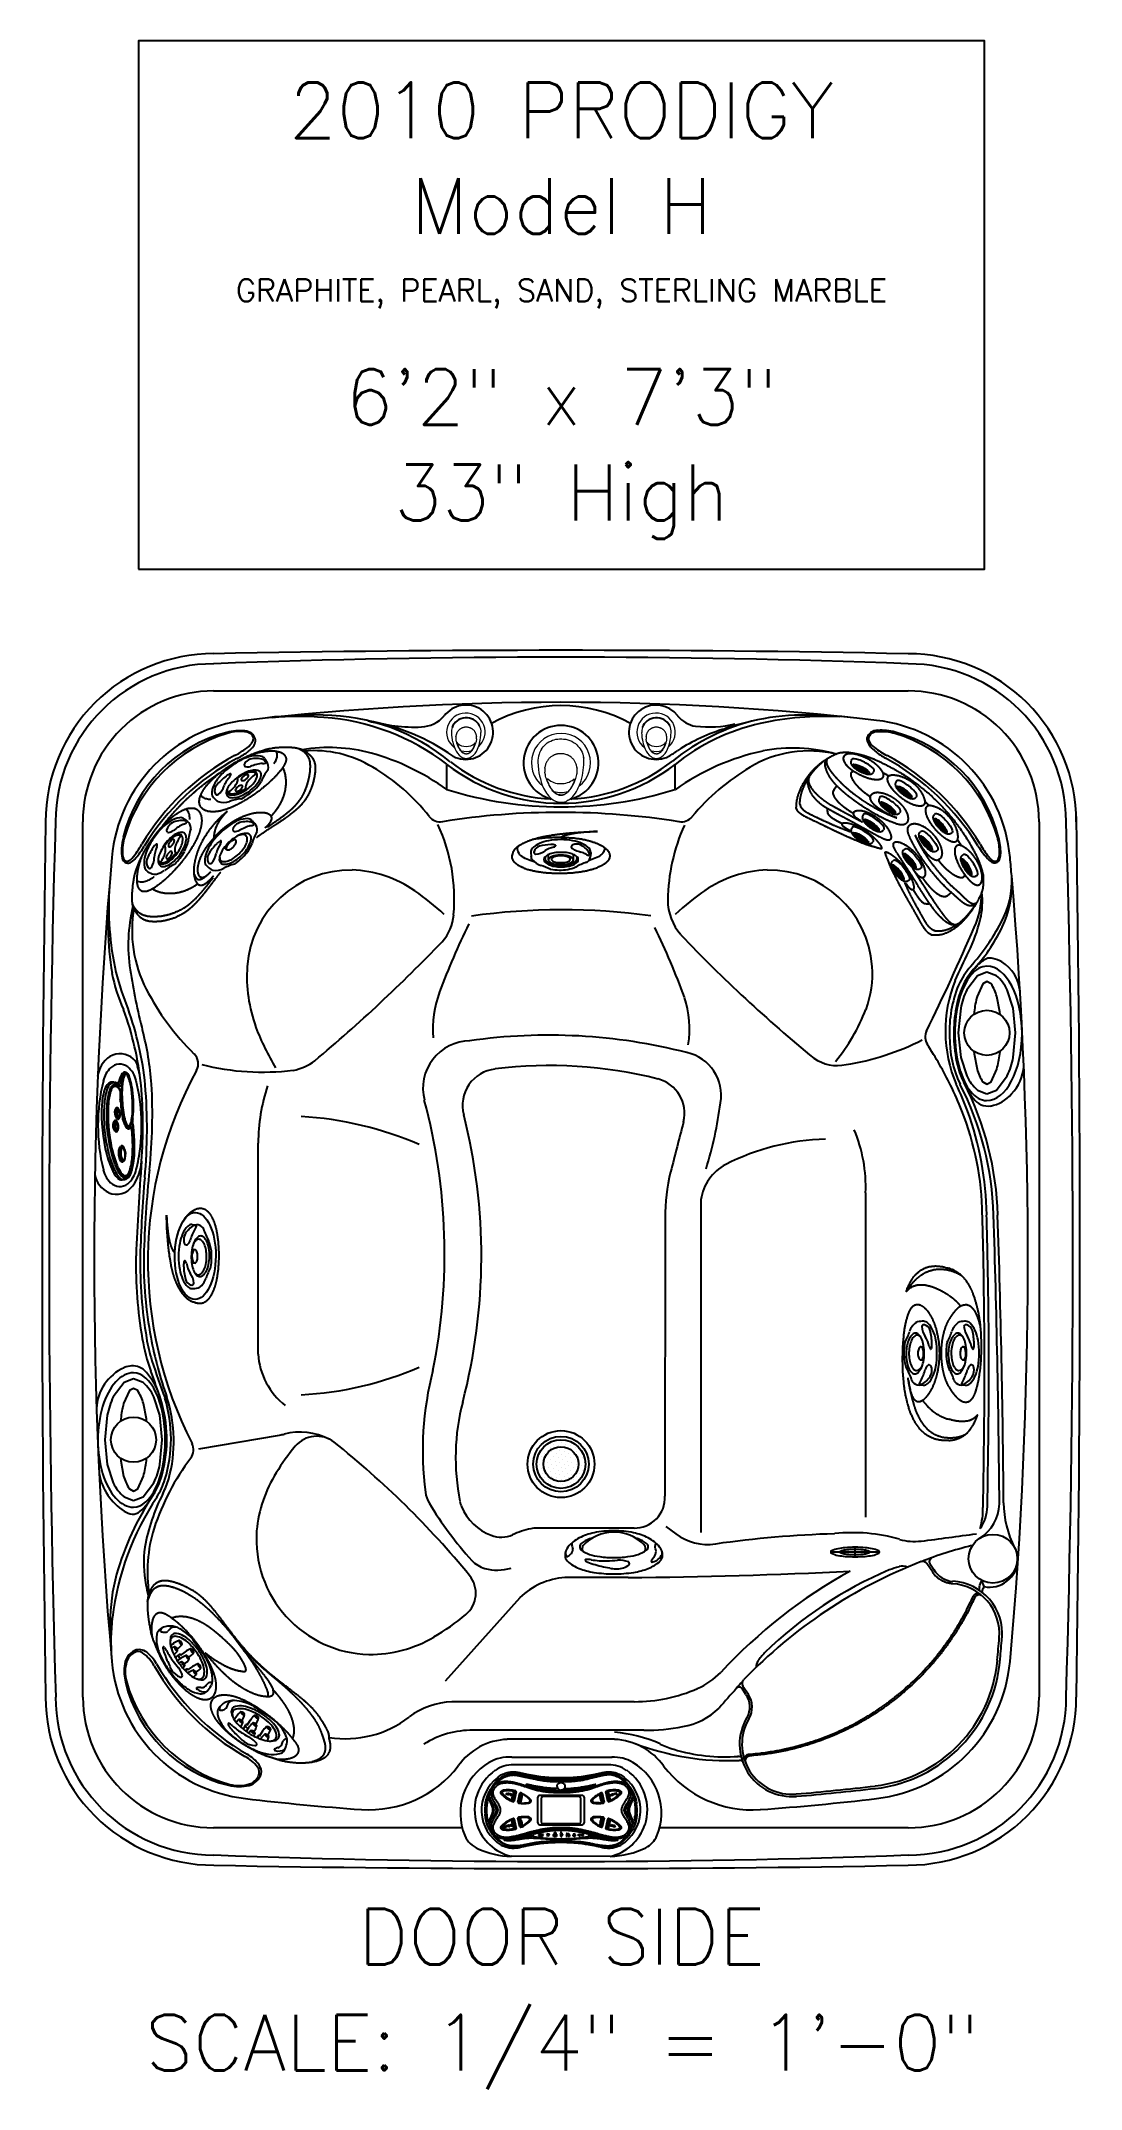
# Model space of a CAD drawing. Extents: x 649 to 723, y 631 to 778.
import ezdxf
from ezdxf.enums import TextEntityAlignment as Align

# ---------------------------------------------------------------- set-up
doc = ezdxf.new("R2010")
doc.units = 0
doc.header["$MEASUREMENT"] = 0
for name, color, linetype in [('1', 4, 'Continuous'), ('204', 7, 'Continuous'), ('DIM', 3, 'Continuous'), ('DOMESTIC', 7, 'Continuous'), ('SPA', 2, 'Continuous')]:
    doc.layers.add(name, color=color, linetype=linetype)
doc.styles.add('SIMPLEX', font='simplex')
doc.styles.get("Standard").update_dxf_attribs({"font": 'simplex.shx', "height": 20})

msp = doc.modelspace()

# ---------------------------------------------------------------- texts
at = {"layer": 'DIM', "style": 'SIMPLEX'}
for s, p in [('2010 PRODIGY', (686.01, 771.39)), ('Model H', (686.01, 764.53)), ('6\'2" x 7\'3"', (686.01, 750.82)), ('33" High', (686.01, 743.96)), ('DOOR SIDE', (686.01, 640.32)), ('SCALE: 1/4" = 1\'-0"', (686.08, 632.73))]:
    msp.add_text(s, height=4, dxfattribs=at).set_placement(p, align=Align.CENTER)
at = {"layer": 'DOMESTIC', "color": 3}
msp.add_text('GRAPHITE, PEARL, SAND, STERLING MARBLE', height=1.6, dxfattribs=at).set_placement((686.01, 759.67), align=Align.CENTER)

# ---------------------------------------------------------------- blocks, each defined once
blk = doc.blocks.new('speaker_cover')
at = {"layer": '1'}
blk.add_lwpolyline([(132.41, 82.48), (131.72, 82.22), (130.95, 81.2, 0.06203), (130.52, 79.88), (130.35, 78.11), (130.52, 76.34), (130.95, 75.03, 0.10272), (131.72, 74.01), (132.41, 73.75), (133.09, 74.01), (133.86, 75.03, 0.06203), (134.29, 76.34), (134.46, 78.11), (134.29, 79.88), (133.86, 81.2, 0.10272), (133.09, 82.22)], format="xyb", close=True, dxfattribs=at)
at = {"layer": '1', "color": 3}
for points in [[(132.41, 81.8), (132.11, 81.64), (131.7, 80.72, 0.038428), (131.49, 79.63), (131.47, 79.44)], [(133.34, 79.44), (133.32, 79.63), (133.12, 80.72, 0.079125), (132.7, 81.64), (132.41, 81.8)], [(131.47, 76.79), (131.49, 76.6), (131.7, 75.51, 0.079125), (132.11, 74.59), (132.41, 74.43), (132.7, 74.59), (133.12, 75.51, 0.038428), (133.32, 76.6), (133.34, 76.79)]]:
    blk.add_lwpolyline(points, format="xyb", dxfattribs=at)
at = {"layer": '1'}
blk.add_circle((132.41, 78.11), 1.62, dxfattribs=at)
blk = doc.blocks.new('main_control')
at = {"color": 3, "linetype": 'Continuous'}
for p, q in [((15.32, 17.85), (15.31, 17.86)), ((6.66, 16.82), (6.66, 16.82)), ((6.99, 16.86), (7.01, 16.86)), ((7.04, 16.85), (7.06, 16.92)), ((7.06, 16.92), (7.07, 16.92)), ((7.07, 16.92), (7.06, 16.85)), ((7.08, 16.81), (7.1, 16.91)), ((7.16, 16.79), (7.08, 16.81)), ((7.1, 16.85), (7.09, 16.82)), ((7.09, 16.82), (7.16, 16.8)), ((7.1, 16.91), (7.18, 16.89)), ((7.11, 16.89), (7.1, 16.86)), ((7.1, 16.86), (7.17, 16.85)), ((7.16, 16.84), (7.1, 16.85)), ((7.18, 16.88), (7.11, 16.89)), ((7.17, 16.85), (7.16, 16.84)), ((7.16, 16.8), (7.16, 16.79)), ((7.18, 16.89), (7.18, 16.88)), ((7.19, 16.87), (7.2, 16.88)), ((7.23, 16.86), (7.19, 16.87)), ((7.2, 16.88), (7.29, 16.86)), ((7.21, 16.78), (7.23, 16.86)), ((7.23, 16.77), (7.21, 16.78)), ((7.25, 16.86), (7.23, 16.77)), ((7.28, 16.85), (7.25, 16.86)), ((7.29, 16.86), (7.28, 16.85)), ((7.28, 16.79), (7.3, 16.79)), ((7.38, 16.81), (7.36, 16.81)), ((7.68, 16.99), (7.55, 16.38)), ((7.71, 17), (7.56, 16.34)), ((7.83, 16.26), (7.97, 16.9)), ((7.86, 16.27), (8, 16.89)), ((8.06, 16.92), (8.06, 16.92)), ((9.23, 16.57), (9.23, 14.82)), ((12.43, 16.74), (9.41, 16.74)), ((9.53, 14.8), (9.53, 16.58)), ((9.63, 16.68), (12.21, 16.68)), ((10.71, 17.22), (10.7, 17.23)), ((10.71, 17.22), (10.71, 17.22)), ((11.14, 17.23), (11.13, 17.22)), ((11.13, 17.22), (11.13, 17.22)), ((12.31, 16.58), (12.31, 14.8)), ((12.61, 14.82), (12.61, 16.57)), ((13.85, 16.86), (13.98, 16.28)), ((13.87, 16.9), (14.01, 16.26)), ((14.28, 16.34), (14.14, 17)), ((14.3, 16.37), (14.16, 16.98)), ((14.46, 16.71), (14.43, 16.81)), ((14.43, 16.81), (14.44, 16.81)), ((14.44, 16.81), (14.46, 16.73)), ((14.46, 16.73), (14.52, 16.74)), ((14.53, 16.73), (14.46, 16.71)), ((14.54, 16.73), (14.52, 16.83)), ((14.52, 16.83), (14.53, 16.83)), ((14.52, 16.74), (14.53, 16.73)), ((14.53, 16.83), (14.56, 16.74)), ((14.56, 16.74), (14.54, 16.73)), ((14.56, 16.8), (14.55, 16.82)), ((14.55, 16.82), (14.56, 16.82)), ((14.56, 16.83), (14.57, 16.84)), ((14.56, 16.82), (14.56, 16.83)), ((14.56, 16.77), (14.56, 16.8)), ((14.57, 16.76), (14.56, 16.77)), ((14.57, 16.84), (14.58, 16.85)), ((14.57, 16.83), (14.57, 16.82)), ((14.58, 16.83), (14.57, 16.83)), ((14.57, 16.82), (14.57, 16.81)), ((14.57, 16.82), (14.57, 16.82)), ((14.57, 16.81), (14.58, 16.78)), ((14.57, 16.76), (14.57, 16.76)), ((14.58, 16.75), (14.57, 16.76)), ((14.58, 16.85), (14.6, 16.85)), ((14.6, 16.84), (14.58, 16.83)), ((14.58, 16.78), (14.58, 16.77)), ((14.58, 16.77), (14.58, 16.76)), ((14.58, 16.76), (14.59, 16.76)), ((14.59, 16.75), (14.58, 16.75)), ((14.59, 16.76), (14.6, 16.76)), ((14.6, 16.75), (14.59, 16.75)), ((14.6, 16.85), (14.61, 16.85)), ((14.61, 16.84), (14.6, 16.84)), ((14.6, 16.76), (14.62, 16.77)), ((14.62, 16.75), (14.6, 16.75)), ((14.61, 16.85), (14.62, 16.85)), ((14.62, 16.83), (14.61, 16.84)), ((14.61, 16.79), (14.61, 16.81)), ((14.61, 16.81), (14.64, 16.81)), ((14.63, 16.8), (14.61, 16.79)), ((14.62, 16.85), (14.63, 16.84)), ((14.62, 16.83), (14.62, 16.83)), ((14.63, 16.83), (14.62, 16.83)), ((14.62, 16.77), (14.63, 16.77)), ((14.63, 16.76), (14.62, 16.75)), ((14.63, 16.84), (14.63, 16.83)), ((14.63, 16.78), (14.63, 16.8)), ((14.63, 16.77), (14.63, 16.78)), ((14.63, 16.77), (14.63, 16.77)), ((14.64, 16.76), (14.63, 16.76)), ((14.66, 16.76), (14.64, 16.86)), ((14.64, 16.86), (14.65, 16.86)), ((14.64, 16.81), (14.64, 16.78)), ((14.64, 16.78), (14.64, 16.77)), ((14.64, 16.77), (14.64, 16.76)), ((14.65, 16.86), (14.66, 16.82)), ((14.66, 16.82), (14.72, 16.84)), ((14.68, 16.77), (14.66, 16.76)), ((14.72, 16.83), (14.67, 16.81)), ((14.67, 16.81), (14.68, 16.77)), ((14.72, 16.84), (14.71, 16.88)), ((14.71, 16.88), (14.72, 16.88)), ((14.72, 16.88), (14.74, 16.78)), ((14.73, 16.78), (14.72, 16.83)), ((14.74, 16.78), (14.73, 16.78)), ((14.74, 16.88), (14.81, 16.9)), ((14.74, 16.87), (14.74, 16.88)), ((14.77, 16.88), (14.74, 16.87)), ((14.79, 16.8), (14.77, 16.88)), ((14.78, 16.89), (14.8, 16.8)), ((14.81, 16.89), (14.78, 16.89)), ((14.8, 16.8), (14.79, 16.8)), ((14.81, 16.9), (14.81, 16.89)), ((14.84, 16.89), (14.85, 16.91)), ((14.84, 16.88), (14.84, 16.89)), ((14.84, 16.89), (14.84, 16.89)), ((14.85, 16.87), (14.84, 16.88)), ((14.85, 16.91), (14.86, 16.92)), ((14.85, 16.91), (14.85, 16.91)), ((14.86, 16.9), (14.85, 16.89)), ((14.85, 16.89), (14.85, 16.88)), ((14.85, 16.89), (14.85, 16.89)), ((14.85, 16.88), (14.86, 16.88)), ((14.86, 16.86), (14.85, 16.87)), ((14.85, 16.83), (14.85, 16.84)), ((14.85, 16.84), (14.86, 16.84)), ((14.86, 16.82), (14.85, 16.83)), ((14.86, 16.92), (14.87, 16.92)), ((14.87, 16.91), (14.86, 16.9)), ((14.86, 16.9), (14.86, 16.9)), ((14.86, 16.88), (14.86, 16.87)), ((14.86, 16.87), (14.87, 16.87)), ((14.86, 16.86), (14.86, 16.86)), ((14.87, 16.86), (14.86, 16.86)), ((14.86, 16.84), (14.86, 16.83)), ((14.86, 16.83), (14.87, 16.83)), ((14.87, 16.82), (14.86, 16.82)), ((14.87, 16.92), (14.88, 16.92)), ((14.88, 16.91), (14.87, 16.91)), ((14.87, 16.87), (14.88, 16.88)), ((14.88, 16.86), (14.87, 16.86)), ((14.87, 16.83), (14.88, 16.83)), ((14.88, 16.82), (14.87, 16.82)), ((14.88, 16.92), (14.89, 16.91)), ((14.89, 16.9), (14.88, 16.91)), ((14.88, 16.88), (14.89, 16.88)), ((14.88, 16.83), (14.89, 16.83)), ((14.9, 16.82), (14.88, 16.82)), ((14.89, 16.91), (14.9, 16.91)), ((14.89, 16.9), (14.89, 16.9)), ((14.9, 16.9), (14.89, 16.9)), ((14.89, 16.88), (14.9, 16.88)), ((14.9, 16.86), (14.89, 16.86)), ((14.89, 16.86), (14.88, 16.86)), ((14.89, 16.83), (14.9, 16.84)), ((14.9, 16.91), (14.9, 16.9)), ((14.9, 16.88), (14.91, 16.87)), ((14.91, 16.86), (14.9, 16.86)), ((14.9, 16.84), (14.91, 16.84)), ((14.91, 16.83), (14.9, 16.82)), ((14.91, 16.87), (14.92, 16.86)), ((14.91, 16.85), (14.91, 16.86)), ((14.91, 16.84), (14.91, 16.85)), ((14.92, 16.84), (14.91, 16.83)), ((14.91, 16.83), (14.91, 16.83)), ((14.92, 16.86), (14.92, 16.85)), ((14.92, 16.85), (14.92, 16.84)), ((15.13, 16.98), (15.13, 16.99)), ((7.55, 15.02), (7.68, 14.41)), ((7.56, 15.05), (7.71, 14.38)), ((7.56, 15.02), (7.56, 15.02)), ((7.97, 14.49), (7.83, 15.12)), ((7.99, 14.53), (7.87, 15.11)), ((12.21, 14.7), (9.63, 14.7)), ((13.98, 15.1), (13.85, 14.52)), ((14.01, 15.12), (13.87, 14.49)), ((14.14, 14.38), (14.28, 15.05)), ((14.17, 14.4), (14.3, 15.01)), ((6.73, 13.35), (6.74, 13.34)), ((6.85, 13.52), (6.85, 13.52)), ((6.86, 13.54), (6.87, 13.54)), ((6.86, 13.54), (6.86, 13.54)), ((6.86, 13.53), (6.86, 13.53)), ((6.93, 14.56), (6.96, 14.57)), ((6.96, 14.44), (6.93, 14.56)), ((6.97, 14.56), (6.94, 14.55)), ((6.94, 14.55), (6.95, 14.51)), ((6.95, 14.51), (6.98, 14.51)), ((6.98, 14.5), (6.96, 14.49)), ((6.96, 14.49), (6.97, 14.45)), ((6.97, 14.45), (6.96, 14.44)), ((7.01, 14.58), (7.08, 14.6)), ((7.04, 14.58), (7.01, 14.57)), ((7.01, 14.57), (7.01, 14.58)), ((7.07, 14.47), (7.04, 14.58)), ((7.09, 14.59), (7.06, 14.58)), ((7.06, 14.58), (7.08, 14.48)), ((7.08, 14.48), (7.07, 14.47)), ((7.08, 14.6), (7.09, 14.59)), ((7.1, 14.6), (7.11, 14.61)), ((7.13, 14.49), (7.1, 14.6)), ((7.11, 14.61), (7.14, 14.49)), ((7.14, 14.49), (7.13, 14.49)), ((7.24, 14.64), (7.25, 14.64)), ((7.27, 14.52), (7.24, 14.64)), ((7.25, 14.64), (7.33, 14.56)), ((7.26, 14.62), (7.28, 14.52)), ((7.33, 14.54), (7.26, 14.62)), ((7.28, 14.52), (7.27, 14.52)), ((7.3, 14.65), (7.31, 14.66)), ((7.33, 14.56), (7.3, 14.65)), ((7.31, 14.66), (7.34, 14.54)), ((7.34, 14.54), (7.33, 14.54)), ((7.35, 14.58), (7.36, 14.59)), ((7.41, 14.65), (7.4, 14.64)), ((8.97, 13.99), (8.98, 13.99)), ((8.97, 13.99), (8.97, 13.99)), ((9.3, 13.94), (9.3, 13.87)), ((9.34, 13.94), (9.3, 13.94)), ((9.3, 13.87), (9.32, 13.87)), ((9.32, 13.91), (9.32, 13.93)), ((9.32, 13.93), (9.33, 13.93)), ((9.33, 13.91), (9.32, 13.91)), ((9.32, 13.87), (9.32, 13.9)), ((9.32, 13.9), (9.33, 13.9)), ((9.33, 13.89), (9.35, 13.87)), ((9.35, 13.87), (9.37, 13.87)), ((9.37, 13.87), (9.36, 13.89)), ((9.38, 13.94), (9.38, 13.87)), ((9.43, 13.94), (9.38, 13.94)), ((9.38, 13.87), (9.43, 13.87)), ((9.4, 13.91), (9.4, 13.92)), ((9.4, 13.92), (9.43, 13.92)), ((9.43, 13.91), (9.4, 13.91)), ((9.4, 13.89), (9.4, 13.9)), ((9.4, 13.9), (9.43, 13.9)), ((9.43, 13.89), (9.4, 13.89)), ((9.41, 14.64), (12.43, 14.64)), ((9.43, 13.92), (9.43, 13.94)), ((9.43, 13.9), (9.43, 13.91)), ((9.43, 13.87), (9.43, 13.89)), ((9.46, 13.94), (9.44, 13.87)), ((9.44, 13.87), (9.46, 13.87)), ((9.49, 13.94), (9.46, 13.94)), ((9.46, 13.87), (9.46, 13.88)), ((9.46, 13.88), (9.49, 13.88)), ((9.47, 13.9), (9.48, 13.92)), ((9.48, 13.9), (9.47, 13.9)), ((9.48, 13.92), (9.48, 13.9)), ((9.51, 13.87), (9.49, 13.94)), ((9.49, 13.88), (9.49, 13.87)), ((9.49, 13.87), (9.51, 13.87)), ((9.52, 13.94), (9.52, 13.87)), ((9.55, 13.94), (9.52, 13.94)), ((9.52, 13.87), (9.55, 13.87)), ((9.54, 13.89), (9.54, 13.92)), ((9.54, 13.92), (9.55, 13.92)), ((9.55, 13.89), (9.54, 13.89)), ((9.56, 13.91), (9.56, 13.89)), ((9.58, 13.89), (9.58, 13.91)), ((9.59, 13.94), (9.61, 13.9)), ((9.61, 13.94), (9.59, 13.94)), ((9.62, 13.92), (9.61, 13.94)), ((9.61, 13.9), (9.61, 13.87)), ((9.61, 13.87), (9.63, 13.87)), ((9.64, 13.94), (9.62, 13.92)), ((9.63, 13.9), (9.66, 13.94)), ((9.63, 13.87), (9.63, 13.9)), ((9.66, 13.94), (9.64, 13.94)), ((9.89, 13.87), (9.93, 13.88)), ((9.9, 13.96), (9.93, 13.94)), ((9.9, 13.91), (9.93, 13.91)), ((9.94, 13.97), (9.91, 14.01)), ((9.97, 13.98), (9.95, 14.01)), ((9.96, 13.94), (9.97, 13.96)), ((9.96, 13.92), (9.96, 13.94)), ((9.96, 13.89), (9.96, 13.92)), ((9.97, 13.87), (9.96, 13.89)), ((9.97, 13.96), (9.98, 13.97)), ((9.98, 13.86), (9.97, 13.87)), ((9.98, 13.97), (10, 13.97)), ((9.98, 13.86), (9.98, 13.86)), ((9.98, 13.83), (9.98, 13.86)), ((10.01, 13.85), (9.98, 13.85)), ((9.98, 13.82), (9.98, 13.83)), ((9.99, 13.81), (9.98, 13.82)), ((10.01, 13.83), (9.99, 13.83)), ((10.01, 13.81), (9.99, 13.81)), ((10, 13.99), (10, 14.04)), ((10, 13.97), (10.02, 13.97)), ((10.02, 13.83), (10.01, 13.82)), ((10.01, 13.82), (10.01, 13.81)), ((10.02, 13.97), (10.03, 13.96)), ((10.03, 13.87), (10.02, 13.86)), ((10.02, 13.86), (10.02, 13.83)), ((10.02, 13.86), (10.02, 13.86)), ((10.03, 13.96), (10.04, 13.94)), ((10.04, 13.89), (10.03, 13.87)), ((10.04, 13.98), (10.05, 14.01)), ((10.04, 13.94), (10.04, 13.92)), ((10.04, 13.92), (10.04, 13.89)), ((10.06, 13.97), (10.1, 14.01)), ((10.11, 13.96), (10.07, 13.94)), ((10.07, 13.91), (10.1, 13.91)), ((10.1, 13.87), (10.07, 13.88)), ((10.39, 13.95), (10.4, 13.96)), ((10.39, 13.81), (10.39, 13.95)), ((10.4, 13.8), (10.39, 13.81)), ((10.4, 13.96), (10.41, 13.97)), ((10.41, 13.79), (10.4, 13.8)), ((10.41, 13.97), (10.46, 13.96)), ((10.46, 13.79), (10.41, 13.79)), ((10.46, 13.96), (10.5, 13.96)), ((10.5, 13.78), (10.46, 13.79)), ((10.49, 13.85), (10.49, 13.88)), ((10.5, 13.85), (10.49, 13.85)), ((10.5, 13.96), (10.54, 13.96)), ((10.5, 13.88), (10.5, 13.85)), ((10.5, 13.85), (10.5, 13.85)), ((10.5, 13.85), (10.5, 13.85)), ((10.55, 13.79), (10.5, 13.78)), ((10.54, 13.96), (10.59, 13.97)), ((10.59, 13.79), (10.55, 13.79)), ((10.59, 13.97), (10.6, 13.96)), ((10.6, 13.8), (10.59, 13.79)), ((10.6, 13.96), (10.6, 13.95)), ((10.6, 13.95), (10.6, 13.81)), ((10.6, 13.81), (10.6, 13.8)), ((10.6, 13.8), (10.6, 13.8)), ((10.88, 14.04), (10.88, 14.03)), ((10.89, 14.03), (10.88, 14.04)), ((10.88, 14.03), (10.89, 14.03)), ((10.88, 14.03), (10.88, 14.03)), ((10.89, 14), (10.88, 14)), ((10.88, 14), (10.88, 14)), ((10.88, 14), (10.88, 14)), ((10.88, 14), (10.88, 14)), ((10.88, 14), (10.88, 13.99)), ((10.88, 13.99), (10.88, 13.99)), ((10.88, 13.99), (10.88, 13.99)), ((10.88, 13.99), (10.88, 13.99)), ((10.88, 13.99), (10.89, 13.99)), ((10.89, 14.01), (10.89, 14)), ((10.89, 14), (10.89, 14.01)), ((10.9, 14), (10.89, 14)), ((10.89, 14), (10.89, 14)), ((10.89, 13.99), (10.89, 13.98)), ((10.89, 13.98), (10.9, 13.98)), ((10.89, 13.98), (10.89, 13.98)), ((10.9, 14.09), (10.91, 14.07)), ((10.9, 13.99), (10.9, 14)), ((10.9, 14), (10.9, 14)), ((10.9, 14), (10.9, 14)), ((10.9, 14), (10.9, 14)), ((10.9, 14), (10.9, 14)), ((10.9, 13.98), (10.9, 13.99)), ((10.91, 13.98), (10.9, 13.98)), ((10.9, 13.98), (10.9, 13.97)), ((10.9, 13.97), (10.9, 13.97)), ((10.9, 13.97), (10.91, 13.96)), ((10.91, 13.84), (10.9, 13.83)), ((10.9, 13.83), (10.9, 13.83)), ((10.9, 13.83), (10.9, 13.83)), ((10.9, 13.83), (10.9, 13.83)), ((10.9, 13.83), (10.9, 13.83)), ((10.9, 13.83), (10.9, 13.83)), ((10.9, 13.83), (10.9, 13.83)), ((10.9, 13.83), (10.9, 13.82)), ((10.9, 13.82), (10.9, 13.82)), ((10.9, 13.82), (10.91, 13.82)), ((10.9, 13.82), (10.9, 13.82)), ((10.91, 13.96), (10.91, 13.98)), ((10.92, 13.94), (10.91, 13.96)), ((10.91, 13.96), (10.91, 13.94)), ((10.91, 13.94), (10.92, 13.92)), ((10.91, 13.86), (10.91, 13.86)), ((10.91, 13.86), (10.91, 13.86)), ((10.91, 13.86), (10.91, 13.86)), ((10.91, 13.86), (10.92, 13.85)), ((10.92, 13.86), (10.91, 13.86)), ((10.91, 13.86), (10.91, 13.86)), ((10.91, 13.83), (10.91, 13.84)), ((10.91, 13.84), (10.91, 13.84)), ((10.91, 13.83), (10.91, 13.83)), ((10.92, 13.83), (10.91, 13.83)), ((10.91, 13.83), (10.91, 13.83)), ((10.91, 13.83), (10.91, 13.83)), ((10.91, 13.82), (10.92, 13.81)), ((10.91, 13.82), (10.91, 13.82)), ((10.92, 14.01), (10.92, 14.01)), ((10.92, 14.01), (10.92, 14.01)), ((10.93, 13.98), (10.92, 14.01)), ((10.92, 14.01), (10.92, 13.97)), ((10.92, 14.01), (10.92, 14.01)), ((10.92, 14.01), (10.92, 14.01)), ((10.92, 14.01), (10.92, 14.01)), ((10.92, 14.01), (10.92, 14.01)), ((10.92, 13.97), (10.93, 13.9)), ((10.92, 13.91), (10.92, 13.94)), ((10.92, 13.92), (10.92, 13.9)), ((10.93, 13.89), (10.92, 13.91)), ((10.92, 13.9), (10.93, 13.87)), ((10.92, 13.85), (10.92, 13.86)), ((10.92, 13.86), (10.92, 13.86)), ((10.93, 13.84), (10.92, 13.85)), ((10.92, 13.85), (10.92, 13.83)), ((10.92, 13.83), (10.93, 13.82)), ((10.92, 13.82), (10.92, 13.83)), ((10.92, 13.82), (10.92, 13.82)), ((10.93, 13.81), (10.92, 13.82)), ((10.92, 13.81), (10.93, 13.8)), ((10.92, 13.81), (10.92, 13.81)), ((10.92, 13.81), (10.92, 13.81)), ((10.93, 13.95), (10.93, 13.98)), ((10.94, 13.92), (10.93, 13.95)), ((10.93, 13.9), (10.93, 13.87)), ((10.93, 13.87), (10.93, 13.89)), ((10.93, 13.87), (10.93, 13.85)), ((10.93, 13.85), (10.94, 13.83)), ((10.93, 13.82), (10.93, 13.84)), ((10.93, 13.82), (10.93, 13.82)), ((10.93, 13.82), (10.93, 13.82)), ((10.93, 13.82), (10.93, 13.82)), ((10.93, 13.82), (10.93, 13.82)), ((10.93, 13.82), (10.93, 13.82)), ((10.93, 13.82), (10.93, 13.82)), ((10.93, 13.8), (10.93, 13.81)), ((10.93, 13.8), (10.93, 13.79)), ((10.94, 13.79), (10.93, 13.8)), ((10.93, 13.79), (10.93, 13.78)), ((10.93, 13.78), (10.94, 13.78)), ((10.94, 14.02), (10.94, 14.02)), ((10.94, 14.02), (10.94, 14.02)), ((10.94, 14.02), (10.95, 14.01)), ((10.94, 13.88), (10.94, 13.92)), ((10.94, 13.85), (10.94, 13.88)), ((10.94, 13.82), (10.94, 13.85)), ((10.95, 13.84), (10.94, 13.82)), ((10.94, 13.83), (10.94, 13.81)), ((10.94, 13.81), (10.94, 13.79)), ((10.94, 13.79), (10.94, 13.79)), ((10.94, 13.78), (10.94, 13.77)), ((10.94, 13.77), (10.94, 13.76)), ((10.94, 13.76), (10.94, 13.75)), ((10.94, 13.75), (10.94, 13.75)), ((10.94, 13.75), (10.94, 13.75)), ((10.94, 13.75), (10.94, 13.75)), ((10.94, 13.75), (10.95, 13.75)), ((10.95, 14.02), (10.95, 14.02)), ((10.95, 14.02), (10.94, 14.02)), ((10.96, 14.02), (10.95, 14.02)), ((10.95, 14.02), (10.95, 14.02)), ((10.95, 14.02), (10.95, 14.02)), ((10.95, 14.01), (10.96, 14.01)), ((10.95, 14.01), (10.95, 14)), ((10.95, 14), (10.95, 14.01)), ((10.95, 14.01), (10.95, 14.01)), ((10.95, 13.99), (10.95, 14)), ((10.95, 14), (10.95, 13.99)), ((10.95, 14), (10.95, 14)), ((10.96, 13.91), (10.95, 13.89)), ((10.95, 13.89), (10.95, 13.87)), ((10.95, 13.85), (10.96, 13.87)), ((10.95, 13.87), (10.95, 13.84)), ((10.96, 13.86), (10.95, 13.85)), ((10.95, 13.85), (10.95, 13.83)), ((10.95, 13.83), (10.95, 13.85)), ((10.96, 13.83), (10.95, 13.82)), ((10.95, 13.82), (10.96, 13.83)), ((10.95, 13.81), (10.96, 13.82)), ((10.95, 13.8), (10.95, 13.81)), ((10.95, 13.78), (10.95, 13.8)), ((10.95, 13.77), (10.95, 13.78)), ((10.95, 13.76), (10.95, 13.77)), ((10.95, 13.75), (10.95, 13.76)), ((10.95, 13.75), (10.95, 13.75)), ((10.95, 13.75), (10.95, 13.75)), ((10.96, 14.01), (10.96, 14.02)), ((10.96, 14.02), (10.96, 14.02)), ((10.96, 14.02), (10.96, 14.02)), ((10.96, 14.02), (10.96, 14.02)), ((10.97, 13.95), (10.96, 13.93)), ((10.96, 13.92), (10.97, 13.94)), ((10.96, 13.93), (10.96, 13.91)), ((10.96, 13.9), (10.96, 13.92)), ((10.96, 13.87), (10.96, 13.9)), ((10.97, 13.88), (10.96, 13.87)), ((10.96, 13.86), (10.97, 13.88)), ((10.96, 13.87), (10.96, 13.86)), ((10.96, 13.85), (10.96, 13.86)), ((10.97, 13.85), (10.96, 13.84)), ((10.96, 13.83), (10.96, 13.85)), ((10.96, 13.84), (10.96, 13.84)), ((10.96, 13.83), (10.97, 13.84)), ((10.96, 13.84), (10.96, 13.83)), ((10.96, 13.82), (10.96, 13.83)), ((10.98, 13.99), (10.97, 13.97)), ((10.97, 13.94), (10.98, 13.98)), ((10.97, 13.97), (10.97, 13.95)), ((10.98, 13.91), (10.97, 13.9)), ((10.97, 13.9), (10.97, 13.88)), ((10.97, 13.88), (10.98, 13.89)), ((10.98, 13.86), (10.97, 13.85)), ((10.97, 13.85), (10.98, 13.86)), ((10.97, 13.84), (10.97, 13.85)), ((10.98, 14.01), (10.98, 13.99)), ((10.99, 14.01), (10.98, 14.01)), ((10.98, 13.98), (10.99, 14)), ((10.99, 13.92), (10.98, 13.91)), ((10.98, 13.91), (10.99, 13.92)), ((10.98, 13.89), (10.98, 13.91)), ((10.99, 13.88), (10.98, 13.87)), ((10.98, 13.87), (10.98, 13.86)), ((10.98, 13.86), (10.99, 13.86)), ((10.99, 14.04), (10.99, 14.04)), ((10.99, 14.04), (10.99, 14.04)), ((10.99, 14.04), (10.99, 14.04)), ((10.99, 14.04), (10.99, 14.04)), ((10.99, 14.04), (10.99, 14.03)), ((11, 14.04), (10.99, 14.04)), ((10.99, 14.03), (10.99, 14.02)), ((10.99, 14.03), (10.99, 14.03)), ((10.99, 14.03), (10.99, 14.03)), ((10.99, 14.01), (11, 14.02)), ((10.99, 14.02), (10.99, 14.01)), ((10.99, 14.01), (10.99, 14.01)), ((10.99, 14), (10.99, 14.01)), ((10.99, 14), (10.99, 14)), ((10.99, 13.92), (10.99, 13.92)), ((10.99, 13.92), (10.99, 13.92)), ((10.99, 13.92), (10.99, 13.92)), ((10.99, 13.92), (10.99, 13.92)), ((10.99, 13.92), (10.99, 13.92)), ((10.99, 13.92), (10.99, 13.92)), ((10.99, 13.87), (11, 13.88)), ((11, 13.88), (10.99, 13.88)), ((10.99, 13.86), (10.99, 13.87)), ((11.01, 14.04), (11, 14.04)), ((11, 14.04), (11, 14.04)), ((11, 14.02), (11.01, 14.02)), ((11, 14.02), (11, 14.02)), ((11, 13.94), (11, 13.95)), ((11, 13.95), (11.01, 13.95)), ((11.01, 13.94), (11, 13.94)), ((11, 13.94), (11, 13.94)), ((11, 13.94), (11, 13.94)), ((11.01, 13.9), (11, 13.89)), ((11, 13.88), (11.01, 13.89)), ((11, 13.89), (11, 13.88)), ((11, 13.88), (11, 13.88)), ((11.01, 14.03), (11.01, 14.04)), ((11.01, 14.04), (11.01, 14.04)), ((11.01, 14.04), (11.01, 14.04)), ((11.01, 14.04), (11.01, 14.04)), ((11.01, 14.02), (11.01, 14.03)), ((11.01, 14.03), (11.01, 14.03)), ((11.01, 14.03), (11.01, 14.03)), ((11.01, 14.03), (11.01, 14.03)), ((11.01, 14.02), (11.01, 14.02)), ((11.01, 13.96), (11.01, 13.96)), ((11.01, 13.96), (11.01, 13.96)), ((11.01, 13.96), (11.01, 13.96)), ((11.01, 13.95), (11.01, 13.96)), ((11.01, 13.96), (11.02, 13.96)), ((11.01, 13.96), (11.01, 13.96)), ((11.01, 13.96), (11.01, 13.96)), ((11.02, 13.95), (11.01, 13.95)), ((11.01, 13.95), (11.01, 13.94)), ((11.02, 13.91), (11.01, 13.91)), ((11.01, 13.91), (11.01, 13.9)), ((11.01, 13.9), (11.01, 13.9)), ((11.01, 13.9), (11.01, 13.9)), ((11.01, 13.89), (11.02, 13.89)), ((11.01, 13.89), (11.01, 13.89)), ((11.02, 13.96), (11.02, 13.95)), ((11.02, 13.96), (11.02, 13.96)), ((11.02, 13.96), (11.02, 13.96)), ((11.02, 13.96), (11.02, 13.96)), ((11.02, 13.95), (11.02, 13.95)), ((11.02, 13.95), (11.02, 13.95)), ((11.02, 13.95), (11.02, 13.95)), ((11.02, 13.91), (11.02, 13.91)), ((11.02, 13.91), (11.02, 13.91)), ((11.02, 13.91), (11.02, 13.91)), ((11.02, 13.91), (11.02, 13.91)), ((11.03, 13.91), (11.02, 13.91)), ((11.02, 13.89), (11.02, 13.89)), ((11.02, 13.89), (11.03, 13.89)), ((11.03, 13.9), (11.03, 13.91)), ((11.03, 13.91), (11.03, 13.91)), ((11.03, 13.91), (11.03, 13.91)), ((11.03, 13.89), (11.03, 13.9)), ((11.03, 13.9), (11.03, 13.9)), ((11.03, 13.9), (11.03, 13.9)), ((11.03, 13.9), (11.03, 13.9)), ((11.03, 13.9), (11.03, 13.9)), ((11.28, 13.92), (11.26, 13.92)), ((11.32, 14.01), (11.3, 14.02)), ((11.3, 13.81), (11.32, 13.83)), ((11.33, 13.95), (11.32, 13.96)), ((11.37, 13.83), (11.36, 13.83)), ((11.36, 13.83), (11.36, 13.82)), ((11.37, 14.02), (11.38, 14.01)), ((11.37, 13.85), (11.37, 13.83)), ((11.38, 14.01), (11.38, 14)), ((11.38, 14), (11.39, 13.99)), ((11.41, 14.07), (11.41, 14.04)), ((11.41, 14.04), (11.41, 14.02)), ((11.41, 14.02), (11.41, 13.99)), ((11.45, 14), (11.45, 13.99)), ((11.46, 14.02), (11.46, 14.01)), ((11.47, 13.91), (11.47, 13.87)), ((11.47, 13.87), (11.49, 13.89)), ((11.5, 14), (11.52, 14.02)), ((12.15, 13.87), (12.15, 13.94)), ((12.15, 13.94), (12.19, 13.94)), ((12.18, 13.87), (12.15, 13.87)), ((12.18, 13.92), (12.18, 13.91)), ((12.18, 13.92), (12.18, 13.92)), ((12.18, 13.91), (12.18, 13.91)), ((12.18, 13.9), (12.18, 13.87)), ((12.19, 13.9), (12.18, 13.9)), ((12.31, 13.87), (12.3, 13.94)), ((12.3, 13.94), (12.32, 13.94)), ((12.33, 13.87), (12.31, 13.87)), ((12.32, 13.9), (12.33, 13.94)), ((12.32, 13.94), (12.32, 13.9)), ((12.33, 13.94), (12.35, 13.94)), ((12.34, 13.91), (12.33, 13.87)), ((12.36, 13.87), (12.34, 13.91)), ((12.35, 13.94), (12.36, 13.9)), ((12.36, 13.9), (12.37, 13.94)), ((12.38, 13.87), (12.36, 13.87)), ((12.37, 13.94), (12.39, 13.94)), ((12.39, 13.94), (12.38, 13.87)), ((12.4, 13.87), (12.4, 13.94)), ((12.4, 13.94), (12.45, 13.94)), ((12.46, 13.87), (12.4, 13.87)), ((12.42, 13.92), (12.42, 13.91)), ((12.45, 13.92), (12.42, 13.92)), ((12.42, 13.91), (12.45, 13.91)), ((12.42, 13.9), (12.42, 13.89)), ((12.45, 13.9), (12.42, 13.9)), ((12.42, 13.89), (12.46, 13.89)), ((12.45, 13.94), (12.45, 13.92)), ((12.45, 13.91), (12.45, 13.9)), ((12.46, 13.89), (12.46, 13.87)), ((12.47, 13.94), (12.47, 13.87)), ((12.5, 13.94), (12.47, 13.94)), ((12.47, 13.87), (12.49, 13.87)), ((12.49, 13.91), (12.49, 13.92)), ((12.49, 13.92), (12.5, 13.92)), ((12.5, 13.91), (12.49, 13.91)), ((12.49, 13.87), (12.49, 13.9)), ((12.49, 13.9), (12.49, 13.9)), ((12.5, 13.89), (12.51, 13.87)), ((12.51, 13.87), (12.53, 13.87)), ((12.53, 13.87), (12.52, 13.89)), ((12.87, 13.99), (12.87, 13.99)), ((12.87, 13.99), (12.87, 13.99)), ((14.46, 14.56), (14.48, 14.65)), ((14.5, 14.55), (14.46, 14.56)), ((14.48, 14.65), (14.52, 14.64)), ((14.48, 14.6), (14.48, 14.56)), ((14.51, 14.59), (14.48, 14.6)), ((14.48, 14.56), (14.5, 14.56)), ((14.49, 14.64), (14.49, 14.61)), ((14.51, 14.63), (14.49, 14.64)), ((14.49, 14.61), (14.51, 14.6)), ((14.54, 14.54), (14.6, 14.63)), ((14.56, 14.53), (14.54, 14.54)), ((14.57, 14.56), (14.56, 14.53)), ((14.61, 14.55), (14.57, 14.56)), ((14.6, 14.6), (14.58, 14.57)), ((14.58, 14.57), (14.61, 14.56)), ((14.6, 14.63), (14.62, 14.62)), ((14.61, 14.56), (14.61, 14.59)), ((14.62, 14.52), (14.61, 14.55)), ((14.62, 14.62), (14.63, 14.52)), ((14.63, 14.52), (14.62, 14.52)), ((14.72, 14.53), (14.73, 14.53)), ((14.74, 14.57), (14.73, 14.57)), ((14.74, 14.49), (14.76, 14.59)), ((14.75, 14.49), (14.74, 14.49)), ((14.76, 14.52), (14.75, 14.49)), ((14.76, 14.59), (14.78, 14.59)), ((14.78, 14.53), (14.76, 14.52)), ((14.78, 14.59), (14.77, 14.54)), ((14.77, 14.54), (14.83, 14.57)), ((14.8, 14.48), (14.78, 14.53)), ((14.84, 14.57), (14.79, 14.54)), ((14.79, 14.54), (14.82, 14.47)), ((14.82, 14.47), (14.8, 14.48)), ((14.83, 14.57), (14.84, 14.57)), ((14.98, 13.54), (14.97, 13.54)), ((14.98, 13.54), (14.98, 13.54)), ((14.99, 13.53), (14.98, 13.53)), ((14.99, 13.52), (14.99, 13.52)), ((15.1, 13.34), (15.11, 13.35)), ((15.13, 14.39), (15.13, 14.4)), ((15.13, 14.39), (15.13, 14.4)), ((15.14, 13.3), (15.13, 13.29))]:
    blk.add_line(p, q, dxfattribs=at)
at = {"color": 4, "linetype": 'Continuous'}
for centre, radius, start, end in [((8.17, 15.69), 2.95, 127.2, 238.6532), ((13.67, 15.69), 2.95, 301.3467, 52.8), ((7.66, 15.16), 2.24, 242.6683, 245.227), ((14.2, 15.11), 2.19, 294.7459, 297.3907)]:
    blk.add_arc(centre, radius, start, end, dxfattribs=at)
at = {"color": 3, "linetype": 'Continuous'}
for centre, radius, start, end in [((8.13, 15.9), 2.53, 135.2831, 140.05), ((8.17, 15.69), 2.71, 127.4319, 132.6834), ((7.49, 16.72), 1.73, 128.8908, 129.7699), ((6.93, 17.37), 0.73, 127.8492, 130.9543), ((6.96, 16.15), 1.61, 101.0412, 102.5829), ((14.46, 15.3), 2.92, 98.9575, 99.4919), ((14.44, 15.42), 2.8, 98.0729, 98.9597), ((14.34, 16.81), 1.42, 69.4462, 69.8674), ((14.89, 16.16), 1.6, 78.1885, 78.7644), ((14.93, 17.43), 0.674, 46.81, 49.9905), ((14.35, 16.72), 1.73, 50.2301, 51.1092), ((6.62, 16.67), 0.842, 193.9256, 197.3449), ((8.29, 18.51), 2.35, 226.1362, 250.4136), ((7.08, 14.79), 2.35, 75.358, 97.8638), ((7.46, 16.3), 0.0603, 58.4433, 64.7859), ((7.52, 16.35), 0.049, 250.4136, 348), ((7.65, 17.1), 0.062, 261.7546, 266.2377), ((7.66, 17.01), 0.049, 348, 75.358), ((7.88, 16.25), 0.049, 168, 259.8525), ((8.29, 18.51), 2.35, 259.8525, 277.8638), ((8.27, 18.48), 2.28, 260.3413, 261.7884), ((7.96, 16.28), 0.0605, 261.796, 263.4244), ((7.97, 16.43), 0.205, 263.4306, 266.0608), ((8.02, 16.89), 0.049, 65.8517, 168), ((7.05, 14.76), 2.37, 64.0956, 65.3027), ((8.04, 16.88), 0.049, 65.3121, 65.9016), ((7.06, 14.75), 2.39, 63.9656, 65.3123), ((8.06, 16.83), 0.0617, 58.833, 64.0822), ((7.99, 16.71), 0.198, 55.1961, 58.8456), ((7.08, 14.8), 2.34, 63.6274, 63.9608), ((9.41, 16.57), 0.175, 90, 180), ((9.63, 16.58), 0.1, 90, 180), ((10.91, 17.39), 0.272, 180.8255, 205.3686), ((10.92, 17.4), 0.277, 205.3572, 217.716), ((10.92, 17.39), 0.274, 219.7063, 229.8252), ((10.92, 14.87), 2.05, 89.6537, 90.3463), ((10.92, 17.4), 0.279, 309.6495, 320.2623), ((10.93, 17.4), 0.276, 322.3126, 330.1343), ((12.21, 16.58), 0.1, 0, 90), ((12.43, 16.57), 0.175, 0, 90), ((14.77, 14.79), 2.35, 114.1483, 133.8638), ((13.55, 18.51), 2.35, 262.1362, 280.1475), ((13.88, 16.69), 0.207, 127.5132, 128.7583), ((13.8, 16.8), 0.0648, 118.7933, 127.5763), ((14.91, 14.76), 2.39, 117.5897, 118.7354), ((20.08, 17.91), 6.47, 193.4497, 195.0385), ((20.08, 17.91), 6.47, 193.4498, 195.0384), ((13.83, 16.89), 0.049, 12, 114.1483), ((13.89, 16.45), 0.213, 266.8156, 269.4916), ((13.89, 16.45), 0.213, 266.8288, 269.5087), ((13.68, 18.49), 2.26, 275.3903, 276.7735), ((13.68, 18.49), 2.26, 275.3907, 276.7735), ((13.89, 16.3), 0.0611, 269.4691, 275.3687), ((13.89, 16.3), 0.0611, 269.486, 275.3683), ((13.96, 16.25), 0.049, 280.1475, 12), ((14.18, 17.01), 0.049, 104.642, 192), ((14.77, 14.79), 2.35, 82.1362, 104.642), ((14.19, 17.09), 0.0621, 273.776, 278.2477), ((14.33, 16.35), 0.049, 192, 289.5864), ((13.55, 18.51), 2.35, 289.5864, 313.8638), ((14.38, 16.3), 0.0602, 115.2093, 121.564), ((14.95, 16.99), 0.208, 318.1956, 323.2256), ((15.22, 16.67), 0.841, 342.6532, 346.0761), ((8.17, 15.69), 2.71, 173.5754, 186.1241), ((6.62, 14.71), 0.842, 162.652, 166.0817), ((8.29, 12.87), 2.35, 109.5864, 133.8638), ((7.46, 15.09), 0.0602, 295.2273, 301.5756), ((7.52, 15.04), 0.049, 12, 109.5864), ((7.88, 15.13), 0.049, 100.1475, 192), ((8.29, 12.87), 2.35, 82.1362, 100.1475), ((8.16, 12.9), 2.26, 95.3982, 96.7814), ((7.95, 15.09), 0.0611, 89.4965, 95.3763), ((7.95, 14.94), 0.213, 86.8398, 89.519), ((1.73, 13.47), 6.5, 13.4561, 15.0368), ((7.08, 16.6), 2.35, 294.1483, 313.8638), ((9.41, 14.82), 0.175, 180, 270), ((9.63, 14.8), 0.1, 180, 270), ((12.21, 14.8), 0.1, 270, 0), ((12.43, 14.82), 0.175, 270, 0), ((14.77, 16.6), 2.35, 226.1362, 245.8517), ((13.55, 12.87), 2.35, 79.8525, 97.8638), ((36.92, 10.12), 23.64, 168.7228, 169.1831), ((36.92, 10.12), 23.64, 168.7228, 169.1831), ((13.9, 15.24), 0.0925, 264.1392, 264.7703), ((13.9, 15.24), 0.0925, 264.1271, 264.7703), ((13.96, 15.13), 0.049, 348, 79.8525), ((14.33, 15.04), 0.049, 70.4136, 168), ((13.55, 12.87), 2.35, 46.1362, 70.4136), ((13.43, 12.88), 2.34, 66.4955, 66.9807), ((15.22, 14.71), 0.843, 13.9205, 17.3461), ((13.67, 15.69), 2.71, 354.1664, 10.0662), ((7.3, 14.29), 1.16, 238.9754, 239.7943), ((7.08, 16.6), 2.35, 262.1362, 284.642), ((7.65, 14.3), 0.0621, 93.784, 98.2556), ((7.66, 14.37), 0.049, 284.642, 12), ((8.02, 14.5), 0.049, 192, 294.1483), ((6.93, 16.63), 2.39, 297.5976, 298.7434), ((8.05, 14.59), 0.0648, 298.8011, 307.5869), ((7.96, 14.7), 0.207, 307.5239, 308.7662), ((10.81, 7.09), 7.19, 105.4188, 105.6313), ((8.99, 13.91), 0.0789, 173.1691, 175.5679), ((9.09, 13.9), 0.175, 175.567, 190.8726), ((10.92, 26.79), 13.14, 261.5641, 264.3762), ((10.92, 26.79), 13.15, 264.3758, 267.1893), ((10.92, 26.79), 13.15, 267.1893, 270), ((10.92, 16.5), 2.05, 268.8139, 271.1861), ((10.92, 26.79), 13.15, 270, 272.8111), ((10.92, 26.79), 13.15, 272.8111, 275.6245), ((10.92, 26.79), 13.14, 275.6241, 278.4359), ((12.84, 13.86), 0.0802, 278.3709, 286.5608), ((12.85, 13.91), 0.0771, 4.3745, 14.501), ((12.75, 13.9), 0.175, 349.1274, 4.433), ((12.43, 13.98), 0.518, 349.0403, 349.9686), ((11.08, 7.24), 7.03, 74.3607, 74.5771), ((14.91, 16.6), 2.37, 241.1011, 242.3822), ((13.93, 14.74), 0.275, 229.6789, 230.3649), ((13.93, 14.74), 0.275, 229.6791, 230.3651), ((13.83, 14.5), 0.049, 245.8517, 348), ((14.18, 14.37), 0.049, 168, 255.358), ((14.77, 16.6), 2.35, 255.358, 277.8638), ((14.65, 16.65), 2.34, 258.7124, 258.8642), ((14.21, 14.41), 0.0517, 252.8907, 264.395)]:
    blk.add_arc(centre, radius, start, end, dxfattribs=at)
for points, knots in [([(5.48, 16), (5.49, 16.08), (5.51, 16.25), (5.57, 16.49), (5.64, 16.7), (5.71, 16.88), (5.79, 17.04), (5.87, 17.18), (5.95, 17.31), (6.02, 17.42), (6.09, 17.52), (6.16, 17.61), (6.22, 17.69), (6.3, 17.77), (6.37, 17.85), (6.43, 17.9), (6.45, 17.92)], [0, 0, 0, 0, 0.269667, 0.511314, 0.72764, 0.921045, 1.096914, 1.259492, 1.410405, 1.54628, 1.667459, 1.77496, 1.876929, 1.984579, 2.098299, 2.205753, 2.205753, 2.205753, 2.205753]), ([(10.91, 16.92), (10.74, 16.92), (10.42, 16.93), (9.96, 16.97), (9.55, 17.02), (9.18, 17.1), (8.86, 17.19), (8.57, 17.28), (8.32, 17.37), (8.09, 17.44), (7.89, 17.51), (7.7, 17.56), (7.53, 17.59), (7.38, 17.62), (7.24, 17.63), (7.12, 17.64), (7.01, 17.64), (6.91, 17.63), (6.82, 17.62), (6.74, 17.61), (6.66, 17.6), (6.6, 17.58), (6.54, 17.56), (6.49, 17.54), (6.44, 17.51), (6.4, 17.49), (6.35, 17.46), (6.31, 17.43), (6.26, 17.39), (6.22, 17.35), (6.17, 17.29), (6.12, 17.23), (6.07, 17.15), (6.04, 17.05), (6.02, 16.94), (6.04, 16.82), (6.09, 16.69), (6.16, 16.55), (6.24, 16.42), (6.33, 16.28), (6.41, 16.16), (6.47, 16.05), (6.52, 15.94), (6.55, 15.84), (6.57, 15.74), (6.57, 15.65), (6.56, 15.55), (6.52, 15.46), (6.48, 15.36), (6.42, 15.25), (6.35, 15.14), (6.27, 15.02), (6.19, 14.89), (6.13, 14.77), (6.07, 14.66), (6.04, 14.56), (6.02, 14.45), (6.03, 14.33), (6.08, 14.22), (6.15, 14.11), (6.25, 14.01), (6.35, 13.93), (6.45, 13.87), (6.52, 13.84), (6.55, 13.83)], [0, 0, 0, 0, 0.51081, 0.969257, 1.381099, 1.751354, 2.08459, 2.383442, 2.650159, 2.888872, 3.104232, 3.29723, 3.468755, 3.620955, 3.756496, 3.878229, 3.988162, 4.087988, 4.179198, 4.262619, 4.338414, 4.406444, 4.467623, 4.523519, 4.575784, 4.626097, 4.676219, 4.728684, 4.786344, 4.851407, 4.924144, 5.004647, 5.0949, 5.198575, 5.308864, 5.430554, 5.56794, 5.720563, 5.888001, 6.053088, 6.197621, 6.324802, 6.438731, 6.544947, 6.644021, 6.735259, 6.828479, 6.928695, 7.038555, 7.160443, 7.294574, 7.441141, 7.593583, 7.729835, 7.85036, 7.959378, 8.066324, 8.176002, 8.298318, 8.436654, 8.578843, 8.708537, 8.822935, 8.925941, 8.925941, 8.925941, 8.925941]), ([(6.19, 17.53), (6.22, 17.55), (6.28, 17.59), (6.37, 17.64), (6.48, 17.69), (6.56, 17.71), (6.61, 17.72)], [0, 0, 0, 0, 0.099669, 0.2087926, 0.3280702, 0.4576784, 0.4576784, 0.4576784, 0.4576784]), ([(6.49, 17.95), (6.49, 17.96), (6.51, 17.97), (6.55, 17.99), (6.58, 18.02), (6.62, 18.04), (6.66, 18.07), (6.71, 18.09), (6.76, 18.12), (6.79, 18.14), (6.81, 18.15)], [0, 0, 0, 0, 0.0360835, 0.0747551, 0.1164788, 0.1617133, 0.2109187, 0.2645558, 0.3230807, 0.3869779, 0.3869779, 0.3869779, 0.3869779]), ([(8.94, 17.92), (8.89, 17.93), (8.78, 17.95), (8.63, 17.98), (8.49, 18.01), (8.36, 18.04), (8.25, 18.06), (8.14, 18.09), (8.05, 18.11), (7.96, 18.13), (7.88, 18.14), (7.79, 18.16), (7.7, 18.17), (7.61, 18.18), (7.51, 18.19), (7.39, 18.18), (7.28, 18.17), (7.17, 18.14), (7.06, 18.11), (6.97, 18.08), (6.88, 18.05), (6.81, 18.01), (6.74, 17.98), (6.69, 17.94), (6.63, 17.91), (6.59, 17.88), (6.56, 17.86), (6.54, 17.85)], [0, 0, 0, 0, 0.171187, 0.327792, 0.469805, 0.59858, 0.716611, 0.824054, 0.920666, 1.008813, 1.092461, 1.175749, 1.262789, 1.357794, 1.46289, 1.575521, 1.69119, 1.806617, 1.917433, 2.018479, 2.108237, 2.189288, 2.263585, 2.330966, 2.391804, 2.446855, 2.496828, 2.496828, 2.496828, 2.496828]), ([(6.65, 17.73), (6.65, 17.73), (6.66, 17.73), (6.67, 17.73), (6.69, 17.74), (6.7, 17.74), (6.72, 17.74), (6.74, 17.74), (6.76, 17.75), (6.79, 17.75), (6.81, 17.75), (6.84, 17.76), (6.87, 17.76), (6.9, 17.76), (6.93, 17.76), (6.97, 17.76), (7.01, 17.76), (7.06, 17.76), (7.1, 17.76), (7.15, 17.75), (7.21, 17.75), (7.27, 17.74), (7.34, 17.73), (7.41, 17.72), (7.48, 17.71), (7.56, 17.69), (7.64, 17.67), (7.71, 17.65), (7.79, 17.63), (7.86, 17.61), (7.93, 17.59), (8.01, 17.57), (8.09, 17.54), (8.18, 17.51), (8.28, 17.48), (8.39, 17.44), (8.51, 17.4), (8.64, 17.36), (8.78, 17.31), (8.94, 17.26), (9.11, 17.22), (9.3, 17.17), (9.51, 17.13), (9.74, 17.09), (10, 17.06), (10.28, 17.04), (10.59, 17.02), (10.81, 17.02), (10.92, 17.02)], [0, 0, 0, 0, 0.012921, 0.026531, 0.04115, 0.057111, 0.074753, 0.094258, 0.115536, 0.138557, 0.163508, 0.190609, 0.220014, 0.251912, 0.286506, 0.323941, 0.36448, 0.408441, 0.456152, 0.507782, 0.563513, 0.623919, 0.689608, 0.760968, 0.838203, 0.920323, 1.002714, 1.080491, 1.15353, 1.225168, 1.298946, 1.378451, 1.46717, 1.564682, 1.670133, 1.785351, 1.911335, 2.047588, 2.19636, 2.358723, 2.536018, 2.730867, 2.944921, 3.179576, 3.436446, 3.71789, 4.026954, 4.366837, 4.366837, 4.366837, 4.366837]), ([(6.81, 18.15), (6.85, 18.16), (6.91, 18.19), (7.02, 18.23), (7.14, 18.27), (7.28, 18.29), (7.37, 18.3), (7.42, 18.31)], [0, 0, 0, 0, 0.1047557, 0.2171491, 0.3429462, 0.4824128, 0.6332561, 0.6332561, 0.6332561, 0.6332561]), ([(7.42, 18.31), (7.45, 18.31), (7.5, 18.31), (7.58, 18.31), (7.65, 18.3), (7.72, 18.29), (7.8, 18.28), (7.88, 18.26), (7.96, 18.24), (8.06, 18.22), (8.16, 18.2), (8.27, 18.17), (8.39, 18.13), (8.52, 18.1), (8.67, 18.06), (8.84, 18.03), (9.03, 17.99), (9.25, 17.96), (9.49, 17.93), (9.75, 17.9), (10.04, 17.88), (10.36, 17.87), (10.72, 17.86), (11.09, 17.86), (11.47, 17.87), (11.81, 17.88), (12.11, 17.9), (12.38, 17.93), (12.62, 17.96), (12.84, 17.99), (13.03, 18.03), (13.21, 18.07), (13.36, 18.1), (13.5, 18.14), (13.62, 18.18), (13.74, 18.21), (13.84, 18.24), (13.93, 18.26), (14.03, 18.28), (14.12, 18.3), (14.19, 18.3), (14.22, 18.31)], [0, 0, 0, 0, 0.081876, 0.155383, 0.224151, 0.295171, 0.373152, 0.454916, 0.541436, 0.637217, 0.742887, 0.857462, 0.981537, 1.116996, 1.268014, 1.440737, 1.637365, 1.855746, 2.096282, 2.360829, 2.649742, 2.968042, 3.325546, 3.714725, 4.096251, 4.43723, 4.738479, 5.008199, 5.250446, 5.469193, 5.666676, 5.842533, 6.000413, 6.144457, 6.275087, 6.39139, 6.495683, 6.59144, 6.682573, 6.776608, 6.883253, 6.883253, 6.883253, 6.883253]), ([(14.22, 18.31), (14.19, 18.31), (14.12, 18.3), (14.02, 18.28), (13.93, 18.27), (13.84, 18.25), (13.75, 18.23), (13.65, 18.21), (13.54, 18.18), (13.42, 18.16), (13.29, 18.13), (13.15, 18.1), (13, 18.07), (12.83, 18.04), (12.64, 18.01), (12.44, 17.98), (12.22, 17.96), (11.98, 17.93), (11.72, 17.91), (11.43, 17.9), (11.12, 17.89), (10.78, 17.89), (10.44, 17.9), (10.11, 17.91), (9.82, 17.94), (9.57, 17.96), (9.34, 17.99), (9.13, 18.02), (8.94, 18.05), (8.77, 18.08), (8.62, 18.11), (8.48, 18.14), (8.35, 18.17), (8.24, 18.2), (8.13, 18.22), (8.04, 18.24), (7.95, 18.26), (7.86, 18.28), (7.76, 18.29), (7.66, 18.31), (7.55, 18.31), (7.47, 18.31), (7.42, 18.31)], [0, 0, 0, 0, 0.110154, 0.206247, 0.295913, 0.385576, 0.479466, 0.580824, 0.691188, 0.810879, 0.941972, 1.087097, 1.246186, 1.418372, 1.604868, 1.807842, 2.028639, 2.268782, 2.530524, 2.8161, 3.129002, 3.473359, 3.830932, 4.157299, 4.445535, 4.702335, 4.933294, 5.141512, 5.330251, 5.502508, 5.659228, 5.800628, 5.928575, 6.046027, 6.153138, 6.250574, 6.341543, 6.430362, 6.522511, 6.624597, 6.740726, 6.867564, 6.867564, 6.867564, 6.867564]), ([(12.86, 17.91), (12.81, 17.9), (12.71, 17.88), (12.56, 17.84), (12.4, 17.81), (12.24, 17.79), (12.08, 17.77), (11.92, 17.75), (11.74, 17.73), (11.54, 17.72), (11.32, 17.72), (11.08, 17.72), (10.83, 17.72), (10.59, 17.72), (10.37, 17.72), (10.18, 17.73), (10, 17.74), (9.85, 17.76), (9.7, 17.77), (9.56, 17.79), (9.41, 17.82), (9.26, 17.85), (9.1, 17.88), (9, 17.91), (8.94, 17.92)], [0, 0, 0, 0, 0.144307, 0.304644, 0.470861, 0.631279, 0.787307, 0.951168, 1.131523, 1.329546, 1.547412, 1.78764, 2.045728, 2.292764, 2.510911, 2.703943, 2.877108, 3.032011, 3.173304, 3.312296, 3.460371, 3.621953, 3.786664, 3.94557, 3.94557, 3.94557, 3.94557]), ([(10.64, 17.39), (10.64, 17.4), (10.64, 17.42), (10.65, 17.45), (10.65, 17.48), (10.67, 17.52), (10.69, 17.55), (10.72, 17.59), (10.76, 17.62), (10.81, 17.65), (10.87, 17.67), (10.94, 17.67), (11.01, 17.66), (11.08, 17.62), (11.14, 17.57), (11.18, 17.51), (11.2, 17.45), (11.2, 17.41), (11.2, 17.39)], [0, 0, 0, 0, 0.0269274, 0.0567308, 0.0901183, 0.1274711, 0.1686064, 0.2136631, 0.2635907, 0.3194624, 0.3825863, 0.4534224, 0.5291538, 0.6062636, 0.6824612, 0.7543827, 0.8187853, 0.8726372, 0.8726372, 0.8726372, 0.8726372]), ([(10.92, 17.02), (11.05, 17.02), (11.29, 17.02), (11.63, 17.04), (11.94, 17.07), (12.22, 17.11), (12.47, 17.16), (12.7, 17.21), (12.91, 17.27), (13.1, 17.32), (13.27, 17.38), (13.43, 17.43), (13.57, 17.48), (13.7, 17.52), (13.82, 17.56), (13.93, 17.6), (14.03, 17.63), (14.13, 17.65), (14.21, 17.67), (14.28, 17.69), (14.35, 17.71), (14.42, 17.72), (14.49, 17.73), (14.56, 17.74), (14.63, 17.75), (14.7, 17.76), (14.77, 17.76), (14.85, 17.76), (14.92, 17.76), (14.99, 17.76), (15.05, 17.75), (15.11, 17.74), (15.16, 17.73), (15.19, 17.73), (15.2, 17.73)], [0, 0, 0, 0, 0.376717, 0.718761, 1.029663, 1.312482, 1.570054, 1.804643, 2.018419, 2.214033, 2.392968, 2.556953, 2.707586, 2.846202, 2.974201, 3.090846, 3.195389, 3.289717, 3.375702, 3.452948, 3.52223, 3.589898, 3.659963, 3.731937, 3.80431, 3.875212, 3.945258, 4.016787, 4.092328, 4.163893, 4.227128, 4.283153, 4.333198, 4.378145, 4.378145, 4.378145, 4.378145]), ([(15.22, 17.58), (15.2, 17.59), (15.15, 17.6), (15.08, 17.62), (14.99, 17.63), (14.9, 17.64), (14.79, 17.64), (14.68, 17.64), (14.56, 17.63), (14.42, 17.61), (14.27, 17.58), (14.1, 17.55), (13.91, 17.49), (13.7, 17.43), (13.48, 17.35), (13.23, 17.26), (12.95, 17.17), (12.63, 17.09), (12.27, 17.02), (11.87, 16.96), (11.42, 16.93), (11.1, 16.92), (10.93, 16.92)], [0, 0, 0, 0, 0.070705, 0.149178, 0.235248, 0.329134, 0.431536, 0.543825, 0.667435, 0.804785, 0.959183, 1.133078, 1.327869, 1.543038, 1.779807, 2.043325, 2.337907, 2.665575, 3.029243, 3.433373, 3.882809, 4.383119, 4.383119, 4.383119, 4.383119]), ([(13.97, 18.18), (13.94, 18.18), (13.86, 18.16), (13.75, 18.14), (13.65, 18.11), (13.53, 18.08), (13.42, 18.05), (13.29, 18.02), (13.16, 17.99), (13.01, 17.95), (12.91, 17.92), (12.86, 17.91)], [0, 0, 0, 0, 0.111463, 0.225181, 0.336802, 0.447854, 0.566832, 0.695002, 0.833399, 0.983835, 1.149005, 1.149005, 1.149005, 1.149005]), ([(14.82, 18.14), (14.79, 18.15), (14.72, 18.17), (14.62, 18.2), (14.52, 18.21), (14.44, 18.22), (14.36, 18.22), (14.29, 18.22), (14.22, 18.21), (14.17, 18.21), (14.11, 18.2), (14.07, 18.2), (14.04, 18.19)], [0, 0, 0, 0, 0.1104762, 0.2157489, 0.3109283, 0.3979, 0.4769471, 0.5466426, 0.6090574, 0.6666766, 0.7250961, 0.7888173, 0.7888173, 0.7888173, 0.7888173]), ([(14.22, 18.31), (14.28, 18.31), (14.38, 18.32), (14.53, 18.31), (14.67, 18.28), (14.8, 18.25), (14.93, 18.2), (15.06, 18.15), (15.14, 18.1), (15.17, 18.08)], [0, 0, 0, 0, 0.1604132, 0.30555, 0.4437532, 0.585066, 0.7245216, 0.8596035, 0.9948088, 0.9948088, 0.9948088, 0.9948088]), ([(15.31, 17.86), (15.29, 17.88), (15.25, 17.91), (15.18, 17.95), (15.11, 18), (15.02, 18.05), (14.93, 18.09), (14.87, 18.12), (14.83, 18.13)], [0, 0, 0, 0, 0.0739505, 0.1541858, 0.241757, 0.3374849, 0.4417598, 0.5496577, 0.5496577, 0.5496577, 0.5496577]), ([(15.17, 18.08), (15.21, 18.06), (15.27, 18.02), (15.33, 17.97), (15.36, 17.95)], [0, 0, 0, 0, 0.1102872, 0.2267994, 0.2267994, 0.2267994, 0.2267994]), ([(15.22, 17.72), (15.25, 17.72), (15.31, 17.7), (15.41, 17.67), (15.5, 17.62), (15.6, 17.56), (15.66, 17.52), (15.69, 17.49)], [0, 0, 0, 0, 0.0918739, 0.1919161, 0.2995388, 0.412795, 0.5281622, 0.5281622, 0.5281622, 0.5281622]), ([(15.65, 17.54), (15.63, 17.56), (15.61, 17.59), (15.56, 17.64), (15.51, 17.69), (15.45, 17.74), (15.39, 17.79), (15.34, 17.83), (15.32, 17.85)], [0, 0, 0, 0, 0.0612468, 0.1243683, 0.1935715, 0.2718708, 0.3570538, 0.4499926, 0.4499926, 0.4499926, 0.4499926]), ([(15.39, 17.92), (15.41, 17.91), (15.44, 17.87), (15.5, 17.81), (15.55, 17.75), (15.6, 17.69), (15.64, 17.64), (15.67, 17.59), (15.71, 17.54), (15.75, 17.5), (15.79, 17.44), (15.83, 17.39), (15.88, 17.32), (15.93, 17.25), (15.98, 17.17), (16.04, 17.09), (16.08, 17), (16.12, 16.91), (16.16, 16.82), (16.2, 16.72), (16.24, 16.6), (16.28, 16.47), (16.31, 16.32), (16.33, 16.22), (16.34, 16.17)], [0, 0, 0, 0, 0.080191, 0.163954, 0.24489, 0.318002, 0.382244, 0.441019, 0.498456, 0.558293, 0.623908, 0.696641, 0.775414, 0.861844, 0.958247, 1.059232, 1.157839, 1.25507, 1.355289, 1.464509, 1.587005, 1.722587, 1.871074, 2.035616, 2.035616, 2.035616, 2.035616]), ([(5.95, 17.17), (5.9, 17.09), (5.82, 16.92), (5.72, 16.63), (5.64, 16.32), (5.59, 16.01), (5.57, 15.72), (5.58, 15.47), (5.6, 15.24), (5.64, 15.04), (5.69, 14.87), (5.74, 14.72), (5.79, 14.58), (5.84, 14.46), (5.88, 14.36), (5.92, 14.3), (5.93, 14.27)], [0, 0, 0, 0, 0.266528, 0.568048, 0.903742, 1.227643, 1.513834, 1.76842, 1.995018, 2.196072, 2.37562, 2.536502, 2.679808, 2.806004, 2.916747, 3.016724, 3.016724, 3.016724, 3.016724]), ([(5.9, 16.17), (5.89, 16.19), (5.87, 16.22), (5.86, 16.26), (5.84, 16.3), (5.83, 16.34), (5.82, 16.37), (5.81, 16.41), (5.8, 16.43), (5.79, 16.46), (5.79, 16.48), (5.79, 16.51), (5.78, 16.53), (5.78, 16.55), (5.78, 16.56), (5.78, 16.58), (5.78, 16.59), (5.79, 16.61), (5.79, 16.62), (5.79, 16.63), (5.79, 16.64), (5.79, 16.64)], [0, 0, 0, 0, 0.0543279, 0.1030816, 0.1467915, 0.1861369, 0.2215293, 0.2533124, 0.2820494, 0.3083279, 0.3327157, 0.3553491, 0.3761093, 0.3950772, 0.4124945, 0.4286054, 0.4435617, 0.4574252, 0.4702486, 0.4820944, 0.493029, 0.493029, 0.493029, 0.493029]), ([(5.79, 16.64), (5.79, 16.64), (5.79, 16.63), (5.8, 16.62), (5.8, 16.61), (5.8, 16.59), (5.81, 16.58), (5.81, 16.56), (5.82, 16.55), (5.82, 16.53), (5.83, 16.51), (5.84, 16.49), (5.84, 16.47), (5.86, 16.45), (5.87, 16.42), (5.88, 16.39), (5.9, 16.37), (5.92, 16.33), (5.94, 16.3), (5.97, 16.26), (5.98, 16.24), (5.99, 16.22)], [0, 0, 0, 0, 0.0107484, 0.0223479, 0.0349838, 0.0487752, 0.0637173, 0.0797858, 0.0970331, 0.1155818, 0.1355774, 0.1571649, 0.1805253, 0.2059374, 0.2337656, 0.2643964, 0.2982201, 0.3355576, 0.3765289, 0.4211353, 0.4697742, 0.4697742, 0.4697742, 0.4697742]), ([(5.8, 16.47), (5.8, 16.48), (5.8, 16.49), (5.8, 16.52), (5.79, 16.54), (5.79, 16.56), (5.79, 16.57), (5.79, 16.59), (5.79, 16.61), (5.79, 16.62), (5.79, 16.63), (5.79, 16.64), (5.79, 16.64)], [0, 0, 0, 0, 0.0247105, 0.0473257, 0.0680638, 0.0871072, 0.1046326, 0.1207647, 0.1355788, 0.1491552, 0.1615873, 0.1729513, 0.1729513, 0.1729513, 0.1729513]), ([(5.93, 16.19), (5.93, 16.19), (5.92, 16.2), (5.91, 16.22), (5.9, 16.24), (5.89, 16.26), (5.88, 16.29), (5.86, 16.32), (5.85, 16.35), (5.83, 16.38), (5.82, 16.41), (5.82, 16.42)], [0, 0, 0, 0, 0.0189716, 0.039842, 0.0628261, 0.0881672, 0.1161832, 0.147249, 0.1817619, 0.2201617, 0.2627341, 0.2627341, 0.2627341, 0.2627341]), ([(6.04, 15.69), (6.04, 15.71), (6.04, 15.75), (6.03, 15.8), (6.02, 15.85), (6, 15.9), (5.99, 15.94), (5.98, 15.97), (5.96, 16.01), (5.95, 16.04), (5.94, 16.06), (5.93, 16.09), (5.92, 16.11), (5.91, 16.13), (5.9, 16.15), (5.9, 16.16), (5.9, 16.17)], [0, 0, 0, 0, 0.0531211, 0.1092396, 0.1629695, 0.2104913, 0.252961, 0.2914424, 0.3265327, 0.3585717, 0.3878216, 0.4145982, 0.43915, 0.4616769, 0.4823636, 0.5013706, 0.5013706, 0.5013706, 0.5013706]), ([(5.93, 14.27), (5.92, 14.32), (5.9, 14.44), (5.92, 14.6), (5.96, 14.74), (6.01, 14.86), (6.06, 14.97), (6.11, 15.06), (6.16, 15.14), (6.2, 15.21), (6.24, 15.27), (6.28, 15.33), (6.31, 15.39), (6.33, 15.44), (6.36, 15.49), (6.37, 15.53), (6.39, 15.57), (6.4, 15.61), (6.4, 15.65), (6.41, 15.68), (6.41, 15.71), (6.4, 15.74), (6.4, 15.78), (6.39, 15.82), (6.37, 15.86), (6.36, 15.9), (6.33, 15.95), (6.31, 16), (6.28, 16.05), (6.25, 16.1), (6.21, 16.15), (6.18, 16.21), (6.15, 16.27), (6.11, 16.33), (6.07, 16.39), (6.04, 16.46), (6, 16.53), (5.97, 16.61), (5.95, 16.68), (5.93, 16.75), (5.92, 16.81), (5.91, 16.86), (5.91, 16.92), (5.91, 16.98), (5.91, 17.03), (5.93, 17.1), (5.94, 17.14), (5.95, 17.17)], [0, 0, 0, 0, 0.171248, 0.33305, 0.479495, 0.610705, 0.728592, 0.83341, 0.926702, 1.010254, 1.085658, 1.154288, 1.216966, 1.274089, 1.32607, 1.37337, 1.416474, 1.455809, 1.491442, 1.523725, 1.554562, 1.586647, 1.621965, 1.66119, 1.704562, 1.752772, 1.805748, 1.862159, 1.920842, 1.981317, 2.043335, 2.106768, 2.172407, 2.242002, 2.316406, 2.394862, 2.476608, 2.559874, 2.638976, 2.707406, 2.768264, 2.824362, 2.878496, 2.933487, 2.992205, 3.057358, 3.129381, 3.129381, 3.129381, 3.129381]), ([(6.12, 15.69), (6.12, 15.7), (6.12, 15.72), (6.11, 15.74), (6.11, 15.77), (6.1, 15.8), (6.1, 15.83), (6.09, 15.87), (6.07, 15.9), (6.06, 15.94), (6.04, 15.97), (6.03, 16), (6.02, 16.03), (6, 16.05), (5.99, 16.08), (5.98, 16.1), (5.97, 16.12), (5.96, 16.13), (5.95, 16.15), (5.95, 16.16), (5.94, 16.17), (5.93, 16.18), (5.93, 16.19)], [0, 0, 0, 0, 0.0235374, 0.0491529, 0.0771944, 0.1078791, 0.1413459, 0.1775961, 0.2158896, 0.2543385, 0.2909723, 0.3249008, 0.3559277, 0.3839632, 0.4091933, 0.4320548, 0.4529024, 0.4719305, 0.4892931, 0.5051481, 0.5196525, 0.5329655, 0.5329655, 0.5329655, 0.5329655]), ([(6.19, 17.53), (6.18, 17.51), (6.16, 17.49), (6.13, 17.45), (6.09, 17.4), (6.05, 17.35), (6.01, 17.29), (5.98, 17.23), (5.96, 17.19), (5.95, 17.17)], [0, 0, 0, 0, 0.0491078, 0.1030198, 0.1618016, 0.2257486, 0.2947686, 0.3674194, 0.4396115, 0.4396115, 0.4396115, 0.4396115]), ([(5.99, 16.22), (6.01, 16.21), (6.03, 16.17), (6.07, 16.12), (6.12, 16.06), (6.16, 15.99), (6.2, 15.93), (6.23, 15.86), (6.25, 15.8), (6.26, 15.75), (6.26, 15.71), (6.26, 15.69)], [0, 0, 0, 0, 0.0629264, 0.1308631, 0.2045442, 0.2854624, 0.3629525, 0.4328584, 0.495882, 0.5529441, 0.6048146, 0.6048146, 0.6048146, 0.6048146]), ([(6.66, 16.82), (6.65, 16.83), (6.64, 16.84), (6.62, 16.87), (6.61, 16.9), (6.61, 16.93), (6.61, 16.97), (6.61, 17), (6.63, 17.03), (6.64, 17.05), (6.67, 17.08), (6.69, 17.09), (6.72, 17.11), (6.74, 17.11), (6.75, 17.11)], [0, 0, 0, 0, 0.0319368, 0.0638278, 0.095699, 0.1275627, 0.1594619, 0.1913954, 0.2233288, 0.255228, 0.2870918, 0.318963, 0.350854, 0.3827907, 0.3827907, 0.3827907, 0.3827907]), ([(6.72, 17), (6.72, 17), (6.71, 16.99), (6.71, 16.99), (6.7, 16.98), (6.7, 16.97), (6.7, 16.96), (6.7, 16.95), (6.7, 16.94), (6.7, 16.93), (6.71, 16.92), (6.71, 16.92), (6.71, 16.91), (6.72, 16.9), (6.72, 16.89), (6.73, 16.88), (6.73, 16.87), (6.74, 16.86), (6.74, 16.86)], [0, 0, 0, 0, 0.0092758, 0.0183474, 0.0274937, 0.03649, 0.0454304, 0.0541955, 0.0628323, 0.0714566, 0.0801087, 0.0887289, 0.0975091, 0.1067422, 0.1167073, 0.1277506, 0.1402415, 0.1543808, 0.1543808, 0.1543808, 0.1543808]), ([(7.53, 17.04), (7.53, 17.04), (7.51, 17.05), (7.49, 17.05), (7.47, 17.05), (7.45, 17.06), (7.43, 17.06), (7.41, 17.06), (7.38, 17.07), (7.35, 17.07), (7.32, 17.07), (7.29, 17.08), (7.25, 17.08), (7.21, 17.08), (7.17, 17.09), (7.13, 17.09), (7.1, 17.09), (7.06, 17.08), (7.03, 17.08), (7.01, 17.08), (6.99, 17.08), (6.96, 17.08), (6.94, 17.08), (6.93, 17.08), (6.91, 17.07), (6.89, 17.07), (6.88, 17.07), (6.87, 17.07), (6.86, 17.07), (6.85, 17.07), (6.84, 17.07), (6.83, 17.06), (6.82, 17.06), (6.81, 17.06), (6.8, 17.06), (6.79, 17.05), (6.79, 17.05), (6.78, 17.05), (6.77, 17.04), (6.76, 17.04), (6.75, 17.03), (6.75, 17.03), (6.74, 17.02), (6.73, 17.02), (6.73, 17.01), (6.72, 17.01), (6.72, 17), (6.72, 17)], [0, 0, 0, 0, 0.0215191, 0.0432449, 0.0647864, 0.0859348, 0.1071264, 0.1294601, 0.1540307, 0.1817505, 0.2125467, 0.2459028, 0.2823017, 0.3218189, 0.3636998, 0.4054386, 0.4419167, 0.4739978, 0.5027945, 0.5287822, 0.5524192, 0.574165, 0.5940936, 0.6121016, 0.6283868, 0.6432265, 0.6569047, 0.6696868, 0.6815997, 0.69242, 0.7020794, 0.7109826, 0.7196338, 0.7283885, 0.7371412, 0.7458454, 0.7547541, 0.7639982, 0.7734253, 0.7828441, 0.7920519, 0.8009248, 0.8094495, 0.8176232, 0.8254323, 0.8328621, 0.8399807, 0.8399807, 0.8399807, 0.8399807]), ([(6.74, 16.86), (6.75, 16.86), (6.75, 16.85), (6.77, 16.83), (6.78, 16.82), (6.8, 16.8), (6.82, 16.79), (6.84, 16.77), (6.86, 16.75), (6.88, 16.73), (6.91, 16.71), (6.94, 16.68), (6.98, 16.65), (7.02, 16.62), (7.06, 16.59), (7.11, 16.56), (7.16, 16.53), (7.21, 16.5), (7.26, 16.48), (7.3, 16.45), (7.33, 16.44), (7.37, 16.42), (7.39, 16.42), (7.4, 16.41)], [0, 0, 0, 0, 0.0177092, 0.0366918, 0.0568239, 0.0785148, 0.102482, 0.1293407, 0.1590844, 0.191934, 0.2283668, 0.2684046, 0.3125236, 0.3614203, 0.4157638, 0.4754868, 0.5369479, 0.5953542, 0.6472028, 0.6932409, 0.7342058, 0.7707637, 0.8034088, 0.8034088, 0.8034088, 0.8034088]), ([(7, 16.84), (7, 16.84), (7, 16.84), (6.99, 16.84), (6.99, 16.85), (6.99, 16.85), (6.99, 16.86), (6.99, 16.86), (6.99, 16.86)], [0, 0, 0, 0, 0.00400745, 0.00801904, 0.01202102, 0.01605426, 0.02021118, 0.02457416, 0.02457416, 0.02457416, 0.02457416]), ([(7.02, 16.82), (7.02, 16.82), (7.01, 16.83), (7.01, 16.83), (7.01, 16.83), (7, 16.83), (7, 16.83), (7, 16.83), (7, 16.84), (7, 16.84)], [0, 0, 0, 0, 0.00380988, 0.00745746, 0.0110232, 0.01458901, 0.01819808, 0.02182347, 0.02545604, 0.02545604, 0.02545604, 0.02545604]), ([(7.01, 16.86), (7.01, 16.86), (7.01, 16.85), (7.01, 16.85), (7.01, 16.85), (7.01, 16.84), (7.01, 16.84)], [0, 0, 0, 0, 0.00486951, 0.00938279, 0.01336493, 0.01685303, 0.01685303, 0.01685303, 0.01685303]), ([(7.01, 16.84), (7.01, 16.84), (7.01, 16.84), (7.01, 16.84), (7.02, 16.84), (7.02, 16.84), (7.02, 16.84), (7.02, 16.84)], [0, 0, 0, 0, 0.00266085, 0.00530779, 0.00795741, 0.01065796, 0.01345208, 0.01345208, 0.01345208, 0.01345208]), ([(7.02, 16.84), (7.02, 16.84), (7.03, 16.83), (7.03, 16.84), (7.03, 16.84)], [0, 0, 0, 0, 0.0054254, 0.01040367, 0.01040367, 0.01040367, 0.01040367]), ([(7.04, 16.82), (7.03, 16.82), (7.03, 16.82), (7.02, 16.82), (7.02, 16.82), (7.02, 16.82)], [0, 0, 0, 0, 0.00571915, 0.01190681, 0.0185773, 0.0185773, 0.0185773, 0.0185773]), ([(7.03, 16.84), (7.03, 16.84), (7.03, 16.84), (7.04, 16.84), (7.04, 16.84), (7.04, 16.84)], [0, 0, 0, 0, 0.002874451, 0.005734959, 0.008663458, 0.008663458, 0.008663458, 0.008663458]), ([(7.04, 16.84), (7.04, 16.84), (7.04, 16.84), (7.04, 16.84), (7.04, 16.85), (7.04, 16.85), (7.04, 16.85), (7.04, 16.85), (7.04, 16.85)], [0, 0, 0, 0, 0.00163749, 0.00344579, 0.00543584, 0.00763386, 0.01005233, 0.01271351, 0.01271351, 0.01271351, 0.01271351]), ([(7.05, 16.83), (7.05, 16.83), (7.05, 16.83), (7.04, 16.82), (7.04, 16.82), (7.04, 16.82)], [0, 0, 0, 0, 0.0052558, 0.01046698, 0.01568452, 0.01568452, 0.01568452, 0.01568452]), ([(7.06, 16.85), (7.06, 16.85), (7.06, 16.84), (7.06, 16.84), (7.05, 16.83), (7.05, 16.83), (7.05, 16.83)], [0, 0, 0, 0, 0.00558759, 0.01073814, 0.01553765, 0.01994206, 0.01994206, 0.01994206, 0.01994206]), ([(7.28, 16.77), (7.28, 16.78), (7.28, 16.78), (7.28, 16.79), (7.28, 16.79), (7.28, 16.79)], [0, 0, 0, 0, 0.00654593, 0.0126968, 0.01940997, 0.01940997, 0.01940997, 0.01940997]), ([(7.3, 16.76), (7.29, 16.76), (7.29, 16.76), (7.29, 16.77), (7.28, 16.77), (7.28, 16.77)], [0, 0, 0, 0, 0.00733099, 0.01417917, 0.02090197, 0.02090197, 0.02090197, 0.02090197]), ([(7.3, 16.85), (7.31, 16.85), (7.31, 16.85), (7.31, 16.85), (7.32, 16.85), (7.32, 16.85)], [0, 0, 0, 0, 0.00567286, 0.01160923, 0.01803803, 0.01803803, 0.01803803, 0.01803803]), ([(7.3, 16.83), (7.3, 16.84), (7.3, 16.84), (7.3, 16.84), (7.3, 16.84), (7.3, 16.85)], [0, 0, 0, 0, 0.0050915, 0.01015502, 0.01524657, 0.01524657, 0.01524657, 0.01524657]), ([(7.3, 16.82), (7.3, 16.82), (7.3, 16.82), (7.29, 16.83), (7.3, 16.83), (7.3, 16.83)], [0, 0, 0, 0, 0.00448443, 0.00890306, 0.01334194, 0.01334194, 0.01334194, 0.01334194]), ([(7.31, 16.81), (7.31, 16.81), (7.3, 16.81), (7.3, 16.82), (7.3, 16.82), (7.3, 16.82)], [0, 0, 0, 0, 0.00574357, 0.01099688, 0.0157748, 0.0157748, 0.0157748, 0.0157748]), ([(7.3, 16.79), (7.3, 16.79), (7.3, 16.79), (7.3, 16.78), (7.3, 16.78), (7.3, 16.78)], [0, 0, 0, 0, 0.00484825, 0.00927178, 0.01339916, 0.01339916, 0.01339916, 0.01339916]), ([(7.3, 16.78), (7.3, 16.78), (7.3, 16.77), (7.3, 16.77), (7.31, 16.77), (7.31, 16.77)], [0, 0, 0, 0, 0.00433453, 0.00909417, 0.01432545, 0.01432545, 0.01432545, 0.01432545]), ([(7.32, 16.75), (7.32, 16.75), (7.32, 16.75), (7.31, 16.75), (7.31, 16.75), (7.3, 16.76), (7.3, 16.76), (7.3, 16.76)], [0, 0, 0, 0, 0.00525649, 0.01054036, 0.01591252, 0.02143684, 0.02715062, 0.02715062, 0.02715062, 0.02715062]), ([(7.32, 16.84), (7.32, 16.84), (7.32, 16.84), (7.31, 16.84), (7.31, 16.84), (7.31, 16.83), (7.31, 16.83), (7.31, 16.83)], [0, 0, 0, 0, 0.00259857, 0.00513239, 0.0076957, 0.01028823, 0.01288398, 0.01288398, 0.01288398, 0.01288398]), ([(7.31, 16.83), (7.31, 16.83), (7.31, 16.83), (7.31, 16.82), (7.31, 16.82), (7.31, 16.82)], [0, 0, 0, 0, 0.00342513, 0.00682574, 0.01032811, 0.01032811, 0.01032811, 0.01032811]), ([(7.31, 16.82), (7.31, 16.82), (7.31, 16.82), (7.31, 16.82), (7.32, 16.82), (7.32, 16.82), (7.32, 16.82), (7.32, 16.82), (7.32, 16.81), (7.32, 16.81), (7.33, 16.81), (7.33, 16.81), (7.33, 16.81), (7.33, 16.81), (7.33, 16.81)], [0, 0, 0, 0, 0.00109532, 0.0023059, 0.00364526, 0.00514151, 0.00679862, 0.0086231, 0.01063602, 0.0128639, 0.01534045, 0.01810166, 0.02117661, 0.02459103, 0.02459103, 0.02459103, 0.02459103]), ([(7.33, 16.8), (7.33, 16.8), (7.32, 16.8), (7.32, 16.8), (7.32, 16.8), (7.32, 16.8), (7.31, 16.8), (7.31, 16.81), (7.31, 16.81), (7.31, 16.81), (7.31, 16.81)], [0, 0, 0, 0, 0.0033471, 0.00642288, 0.0093281, 0.01215513, 0.01498331, 0.01783839, 0.02070112, 0.02355397, 0.02355397, 0.02355397, 0.02355397]), ([(7.31, 16.77), (7.31, 16.77), (7.31, 16.76), (7.32, 16.76), (7.32, 16.76)], [0, 0, 0, 0, 0.00867318, 0.01832328, 0.01832328, 0.01832328, 0.01832328]), ([(7.32, 16.85), (7.32, 16.85), (7.33, 16.85), (7.33, 16.85), (7.34, 16.85), (7.34, 16.85)], [0, 0, 0, 0, 0.00677522, 0.01408813, 0.02188786, 0.02188786, 0.02188786, 0.02188786]), ([(7.34, 16.84), (7.34, 16.84), (7.34, 16.84), (7.33, 16.84), (7.33, 16.84), (7.33, 16.84), (7.33, 16.84), (7.32, 16.84), (7.32, 16.84), (7.32, 16.84)], [0, 0, 0, 0, 0.00328542, 0.00636255, 0.00932958, 0.01228758, 0.01527842, 0.01829848, 0.02132416, 0.02132416, 0.02132416, 0.02132416]), ([(7.32, 16.76), (7.33, 16.76), (7.33, 16.76), (7.34, 16.76), (7.34, 16.76)], [0, 0, 0, 0, 0.00834594, 0.01589589, 0.01589589, 0.01589589, 0.01589589]), ([(7.34, 16.75), (7.34, 16.75), (7.34, 16.75), (7.33, 16.75), (7.32, 16.75), (7.32, 16.75)], [0, 0, 0, 0, 0.00720114, 0.01488811, 0.02300715, 0.02300715, 0.02300715, 0.02300715]), ([(7.33, 16.81), (7.33, 16.81), (7.34, 16.81), (7.34, 16.81), (7.34, 16.8), (7.35, 16.8), (7.35, 16.8), (7.35, 16.8), (7.35, 16.8), (7.36, 16.8), (7.36, 16.8)], [0, 0, 0, 0, 0.00389062, 0.00743216, 0.01074675, 0.01394906, 0.01713935, 0.0203585, 0.02357615, 0.02678528, 0.02678528, 0.02678528, 0.02678528]), ([(7.35, 16.79), (7.35, 16.79), (7.35, 16.79), (7.34, 16.79), (7.34, 16.79), (7.34, 16.79), (7.34, 16.79), (7.34, 16.79), (7.34, 16.79), (7.34, 16.79), (7.34, 16.79), (7.34, 16.79), (7.33, 16.79), (7.33, 16.79), (7.33, 16.79), (7.33, 16.8), (7.33, 16.8), (7.33, 16.8)], [0, 0, 0, 0, 0.00069577, 0.00148166, 0.00237759, 0.00334833, 0.00439472, 0.00552884, 0.00676579, 0.00812032, 0.00959224, 0.01117174, 0.01287398, 0.01472466, 0.01675023, 0.01898078, 0.02144698, 0.02144698, 0.02144698, 0.02144698]), ([(7.34, 16.85), (7.35, 16.85), (7.35, 16.85), (7.36, 16.84), (7.36, 16.84), (7.36, 16.84)], [0, 0, 0, 0, 0.00837695, 0.01618025, 0.02335666, 0.02335666, 0.02335666, 0.02335666]), ([(7.36, 16.83), (7.36, 16.83), (7.36, 16.83), (7.35, 16.83), (7.35, 16.83), (7.35, 16.84), (7.35, 16.84), (7.34, 16.84), (7.34, 16.84), (7.34, 16.84)], [0, 0, 0, 0, 0.0029328, 0.00585527, 0.00877516, 0.01169751, 0.01470385, 0.01786705, 0.02126943, 0.02126943, 0.02126943, 0.02126943]), ([(7.34, 16.76), (7.34, 16.76), (7.34, 16.76), (7.35, 16.76), (7.35, 16.76), (7.35, 16.76)], [0, 0, 0, 0, 0.00430794, 0.0082732, 0.0119311, 0.0119311, 0.0119311, 0.0119311]), ([(7.36, 16.75), (7.36, 16.75), (7.36, 16.75), (7.35, 16.75), (7.35, 16.75), (7.34, 16.75)], [0, 0, 0, 0, 0.00600935, 0.0123383, 0.01916154, 0.01916154, 0.01916154, 0.01916154]), ([(7.35, 16.78), (7.35, 16.78), (7.35, 16.78), (7.35, 16.78), (7.35, 16.78), (7.35, 16.78), (7.35, 16.79), (7.35, 16.79), (7.35, 16.79)], [0, 0, 0, 0, 0.00197763, 0.00394341, 0.00590037, 0.00789154, 0.00997908, 0.01222299, 0.01222299, 0.01222299, 0.01222299]), ([(7.36, 16.77), (7.36, 16.77), (7.36, 16.77), (7.36, 16.78), (7.36, 16.78), (7.35, 16.78)], [0, 0, 0, 0, 0.002973277, 0.005933685, 0.008975052, 0.008975052, 0.008975052, 0.008975052]), ([(7.35, 16.76), (7.35, 16.76), (7.35, 16.76), (7.36, 16.77), (7.36, 16.77), (7.36, 16.77)], [0, 0, 0, 0, 0.003086954, 0.006156297, 0.009414645, 0.009414645, 0.009414645, 0.009414645]), ([(7.36, 16.84), (7.37, 16.84), (7.37, 16.84), (7.37, 16.83), (7.38, 16.83), (7.38, 16.83)], [0, 0, 0, 0, 0.00673512, 0.01302377, 0.01883269, 0.01883269, 0.01883269, 0.01883269]), ([(7.36, 16.81), (7.36, 16.82), (7.36, 16.82), (7.36, 16.82), (7.36, 16.83), (7.36, 16.83)], [0, 0, 0, 0, 0.00562106, 0.01124702, 0.01694629, 0.01694629, 0.01694629, 0.01694629]), ([(7.36, 16.8), (7.36, 16.8), (7.36, 16.79), (7.36, 16.79), (7.36, 16.79), (7.37, 16.79), (7.37, 16.79), (7.37, 16.78), (7.37, 16.78)], [0, 0, 0, 0, 0.0031797, 0.00623941, 0.00925667, 0.01230422, 0.01536983, 0.01844677, 0.01844677, 0.01844677, 0.01844677]), ([(7.37, 16.77), (7.37, 16.77), (7.37, 16.76), (7.37, 16.76), (7.36, 16.76), (7.36, 16.75)], [0, 0, 0, 0, 0.00526808, 0.01055353, 0.0162562, 0.0162562, 0.0162562, 0.0162562]), ([(7.37, 16.78), (7.37, 16.78), (7.37, 16.78), (7.37, 16.77), (7.37, 16.77), (7.37, 16.77)], [0, 0, 0, 0, 0.00512055, 0.01017553, 0.0152615, 0.0152615, 0.0152615, 0.0152615]), ([(7.38, 16.83), (7.38, 16.83), (7.38, 16.82), (7.38, 16.82), (7.38, 16.81), (7.38, 16.81)], [0, 0, 0, 0, 0.00570833, 0.0113415, 0.01700831, 0.01700831, 0.01700831, 0.01700831]), ([(7.4, 16.41), (7.41, 16.49), (7.44, 16.63), (7.48, 16.84), (7.52, 16.97), (7.53, 17.04)], [0, 0, 0, 0, 0.2250341, 0.4340863, 0.6410443, 0.6410443, 0.6410443, 0.6410443]), ([(7.4, 16.41), (7.41, 16.41), (7.41, 16.41), (7.43, 16.4), (7.44, 16.39), (7.45, 16.39), (7.45, 16.38)], [0, 0, 0, 0, 0.0140059, 0.02860467, 0.04362777, 0.05906981, 0.05906981, 0.05906981, 0.05906981]), ([(7.45, 16.38), (7.47, 16.46), (7.51, 16.6), (7.56, 16.82), (7.58, 16.96), (7.59, 17.03)], [0, 0, 0, 0, 0.2332353, 0.4503805, 0.6646153, 0.6646153, 0.6646153, 0.6646153]), ([(7.45, 16.38), (7.45, 16.38), (7.46, 16.38), (7.46, 16.38), (7.47, 16.37), (7.47, 16.37), (7.48, 16.36), (7.48, 16.36), (7.49, 16.36), (7.49, 16.36)], [0, 0, 0, 0, 0.0066217, 0.01305863, 0.01933755, 0.02549097, 0.03155166, 0.03754833, 0.04350925, 0.04350925, 0.04350925, 0.04350925]), ([(7.55, 16.38), (7.55, 16.38), (7.55, 16.38), (7.55, 16.37), (7.55, 16.37), (7.54, 16.37), (7.54, 16.36), (7.54, 16.36), (7.53, 16.36), (7.53, 16.35), (7.53, 16.35), (7.52, 16.35), (7.52, 16.35), (7.51, 16.35), (7.51, 16.35), (7.5, 16.35), (7.5, 16.35), (7.5, 16.36), (7.49, 16.36), (7.49, 16.36)], [0, 0, 0, 0, 0.00260783, 0.00520153, 0.0091816, 0.01315408, 0.01713578, 0.02113903, 0.02517665, 0.02926156, 0.0334074, 0.03762318, 0.04191677, 0.04628596, 0.05521567, 0.05977525, 0.06437284, 0.06623286, 0.06809359, 0.06809359, 0.06809359, 0.06809359]), ([(7.59, 17.03), (7.59, 17.03), (7.58, 17.03), (7.56, 17.03), (7.55, 17.03), (7.54, 17.04), (7.53, 17.04)], [0, 0, 0, 0, 0.01457321, 0.02925201, 0.04425603, 0.05965568, 0.05965568, 0.05965568, 0.05965568]), ([(7.64, 17.03), (7.64, 17.03), (7.63, 17.03), (7.62, 17.04), (7.61, 17.03), (7.6, 17.03), (7.59, 17.03)], [0, 0, 0, 0, 0.01103683, 0.02287537, 0.0355341, 0.04902742, 0.04902742, 0.04902742, 0.04902742]), ([(7.65, 17.03), (7.65, 17.03), (7.65, 17.03), (7.65, 17.03), (7.66, 17.03), (7.66, 17.03), (7.67, 17.03), (7.67, 17.02), (7.67, 17.02), (7.67, 17.02), (7.68, 17.01), (7.68, 17.01), (7.68, 17.01), (7.68, 17), (7.68, 17), (7.68, 16.99), (7.68, 16.99), (7.68, 16.99)], [0, 0, 0, 0, 0.00057029, 0.00942126, 0.01376983, 0.01805229, 0.02226508, 0.02640801, 0.03048184, 0.03449537, 0.03845827, 0.04238466, 0.04628788, 0.0501796, 0.05407077, 0.05797545, 0.06054471, 0.06054471, 0.06054471, 0.06054471]), ([(7.89, 16.23), (7.89, 16.23), (7.88, 16.23), (7.88, 16.24), (7.87, 16.24), (7.87, 16.25), (7.87, 16.25), (7.86, 16.26), (7.86, 16.27), (7.86, 16.27), (7.86, 16.27)], [0, 0, 0, 0, 0.00687827, 0.01368041, 0.02041404, 0.0270434, 0.03355408, 0.03992107, 0.04612954, 0.05219145, 0.05219145, 0.05219145, 0.05219145]), ([(8.09, 16.88), (8.07, 16.81), (8.04, 16.65), (8, 16.43), (7.97, 16.29), (7.95, 16.22)], [0, 0, 0, 0, 0.2407018, 0.4668089, 0.6747572, 0.6747572, 0.6747572, 0.6747572]), ([(7.96, 16.22), (7.96, 16.22), (7.97, 16.22), (7.98, 16.22), (7.99, 16.22), (8, 16.22), (8.01, 16.21)], [0, 0, 0, 0, 0.01136377, 0.023051, 0.03486369, 0.04675277, 0.04675277, 0.04675277, 0.04675277]), ([(8, 16.89), (8, 16.89), (8, 16.89), (8, 16.9), (8, 16.9), (8.01, 16.91), (8.01, 16.91), (8.02, 16.91), (8.03, 16.91), (8.03, 16.91), (8.04, 16.91), (8.04, 16.91)], [0, 0, 0, 0, 0.00597732, 0.01208236, 0.01832956, 0.02469474, 0.03117372, 0.03778227, 0.04450101, 0.05127772, 0.05805282, 0.05805282, 0.05805282, 0.05805282]), ([(8.01, 16.21), (8.02, 16.21), (8.04, 16.21), (8.07, 16.2), (8.11, 16.2), (8.15, 16.2), (8.2, 16.2), (8.26, 16.2), (8.31, 16.2), (8.36, 16.21), (8.4, 16.21), (8.44, 16.21), (8.48, 16.21), (8.51, 16.21), (8.54, 16.22), (8.56, 16.22), (8.58, 16.23), (8.6, 16.24), (8.62, 16.25), (8.64, 16.26), (8.65, 16.27), (8.66, 16.28), (8.68, 16.29), (8.68, 16.3), (8.69, 16.3), (8.7, 16.31), (8.7, 16.32), (8.7, 16.33), (8.7, 16.34), (8.7, 16.35), (8.7, 16.36), (8.7, 16.37), (8.7, 16.38), (8.7, 16.39), (8.69, 16.41), (8.69, 16.42), (8.68, 16.43), (8.67, 16.45), (8.66, 16.47), (8.65, 16.48), (8.63, 16.5), (8.61, 16.52), (8.59, 16.54), (8.57, 16.56), (8.54, 16.58), (8.51, 16.6), (8.48, 16.62), (8.44, 16.65), (8.4, 16.68), (8.36, 16.72), (8.32, 16.75), (8.28, 16.78), (8.25, 16.81), (8.21, 16.83), (8.18, 16.84), (8.16, 16.85), (8.15, 16.85)], [0, 0, 0, 0, 0.030723, 0.064968, 0.103501, 0.14717, 0.196554, 0.251896, 0.30679, 0.355886, 0.399604, 0.438577, 0.47366, 0.505357, 0.533535, 0.558711, 0.581734, 0.603467, 0.62411, 0.643227, 0.660676, 0.676447, 0.690478, 0.702638, 0.713388, 0.723342, 0.733179, 0.743172, 0.753204, 0.763159, 0.772948, 0.782965, 0.793756, 0.805834, 0.819337, 0.834238, 0.85055, 0.868304, 0.88768, 0.908896, 0.932208, 0.957782, 0.985875, 1.016816, 1.050913, 1.088196, 1.128772, 1.173613, 1.223618, 1.27921, 1.33528, 1.385263, 1.428875, 1.467665, 1.502649, 1.53509, 1.53509, 1.53509, 1.53509]), ([(8.15, 16.85), (8.13, 16.78), (8.11, 16.63), (8.06, 16.42), (8.02, 16.28), (8.01, 16.21)], [0, 0, 0, 0, 0.2332105, 0.4526336, 0.6553551, 0.6553551, 0.6553551, 0.6553551]), ([(8.15, 16.85), (8.15, 16.85), (8.14, 16.86), (8.13, 16.86), (8.12, 16.86), (8.12, 16.87), (8.11, 16.87), (8.1, 16.88), (8.1, 16.88)], [0, 0, 0, 0, 0.00886797, 0.01776496, 0.02660839, 0.03532969, 0.04391146, 0.05236483, 0.05236483, 0.05236483, 0.05236483]), ([(8.12, 16.89), (8.16, 16.87), (8.27, 16.81), (8.47, 16.69), (8.62, 16.57), (8.7, 16.49), (8.7, 16.48)], [0, 0, 0, 0, 0.1382233, 0.376289, 0.6869788, 0.7148965, 0.7148965, 0.7148965, 0.7148965]), ([(8.78, 17.47), (8.77, 17.47), (8.76, 17.48), (8.73, 17.48), (8.7, 17.49), (8.68, 17.49), (8.66, 17.5), (8.64, 17.5), (8.62, 17.5), (8.61, 17.51), (8.59, 17.51), (8.58, 17.51), (8.56, 17.52), (8.55, 17.52), (8.54, 17.52), (8.53, 17.52), (8.52, 17.53), (8.51, 17.53), (8.5, 17.53), (8.49, 17.53), (8.48, 17.53), (8.47, 17.53), (8.47, 17.53), (8.46, 17.54), (8.45, 17.54), (8.45, 17.54), (8.44, 17.54), (8.44, 17.54), (8.43, 17.54), (8.43, 17.54), (8.42, 17.54), (8.42, 17.54), (8.42, 17.53), (8.43, 17.53), (8.43, 17.53), (8.44, 17.52), (8.44, 17.52), (8.45, 17.52), (8.45, 17.52), (8.46, 17.51), (8.46, 17.51), (8.47, 17.51), (8.48, 17.51), (8.48, 17.5), (8.49, 17.5), (8.5, 17.5), (8.5, 17.5), (8.51, 17.49), (8.52, 17.49), (8.52, 17.49), (8.53, 17.49), (8.54, 17.49), (8.54, 17.48), (8.55, 17.48), (8.56, 17.48), (8.57, 17.47), (8.58, 17.47), (8.59, 17.47), (8.61, 17.46), (8.62, 17.46), (8.64, 17.45), (8.66, 17.45), (8.68, 17.44), (8.7, 17.43), (8.73, 17.42), (8.76, 17.42), (8.79, 17.41), (8.82, 17.4), (8.86, 17.39), (8.9, 17.38), (8.94, 17.37), (8.98, 17.35), (9.01, 17.35), (9.03, 17.34)], [0, 0, 0, 0, 0.029123, 0.056113, 0.081115, 0.104275, 0.125739, 0.145638, 0.164078, 0.181159, 0.196984, 0.211653, 0.225267, 0.237927, 0.249733, 0.260786, 0.271186, 0.281032, 0.290378, 0.299224, 0.307568, 0.315407, 0.322737, 0.329556, 0.335867, 0.34171, 0.347138, 0.352207, 0.356956, 0.361483, 0.365546, 0.36958, 0.372805, 0.377498, 0.3825, 0.388028, 0.393806, 0.399863, 0.406128, 0.412567, 0.419142, 0.425825, 0.43259, 0.439418, 0.446292, 0.453198, 0.460124, 0.467059, 0.473991, 0.480948, 0.488043, 0.495439, 0.503295, 0.511775, 0.521043, 0.531266, 0.542616, 0.555266, 0.569391, 0.585172, 0.602789, 0.622421, 0.644248, 0.668443, 0.69517, 0.724577, 0.75679, 0.791901, 0.829965, 0.870898, 0.91427, 0.959901, 1.008557, 1.008557, 1.008557, 1.008557]), ([(8.7, 16.48), (8.71, 16.47), (8.73, 16.46), (8.74, 16.43), (8.75, 16.4), (8.76, 16.37), (8.76, 16.34), (8.75, 16.3), (8.74, 16.27), (8.72, 16.25), (8.7, 16.22), (8.67, 16.21), (8.64, 16.19), (8.62, 16.19), (8.61, 16.19)], [0, 0, 0, 0, 0.0319368, 0.0638278, 0.095699, 0.1275627, 0.1594619, 0.1913954, 0.2233288, 0.255228, 0.2870918, 0.318963, 0.350854, 0.3827907, 0.3827907, 0.3827907, 0.3827907]), ([(10.7, 17.23), (10.67, 17.23), (10.6, 17.23), (10.51, 17.23), (10.42, 17.24), (10.32, 17.24), (10.21, 17.25), (10.09, 17.26), (9.95, 17.27), (9.8, 17.29), (9.64, 17.31), (9.48, 17.34), (9.32, 17.36), (9.16, 17.39), (9.02, 17.42), (8.9, 17.44), (8.82, 17.46), (8.78, 17.47)], [0, 0, 0, 0, 0.094465, 0.186556, 0.279885, 0.3783, 0.485907, 0.606863, 0.743796, 0.896626, 1.061037, 1.229253, 1.393799, 1.549349, 1.69116, 1.817974, 1.933473, 1.933473, 1.933473, 1.933473]), ([(10.92, 17.08), (10.84, 17.08), (10.69, 17.08), (10.48, 17.09), (10.29, 17.11), (10.12, 17.13), (9.97, 17.15), (9.83, 17.17), (9.7, 17.19), (9.57, 17.22), (9.44, 17.25), (9.3, 17.28), (9.16, 17.31), (9.07, 17.33), (9.03, 17.34)], [0, 0, 0, 0, 0.238253, 0.450048, 0.638823, 0.809367, 0.964038, 1.101676, 1.228639, 1.354964, 1.487874, 1.633327, 1.781348, 1.916121, 1.916121, 1.916121, 1.916121]), ([(10.84, 17.13), (10.82, 17.14), (10.79, 17.15), (10.76, 17.17), (10.75, 17.18), (10.75, 17.18)], [0, 0, 0, 0, 0.049463, 0.1002613, 0.1018505, 0.1018505, 0.1018505, 0.1018505]), ([(10.84, 17.13), (10.85, 17.13), (10.86, 17.13), (10.89, 17.13), (10.91, 17.13), (10.92, 17.13)], [0, 0, 0, 0, 0.02895989, 0.05746673, 0.08553641, 0.08553641, 0.08553641, 0.08553641]), ([(12.72, 17.32), (12.67, 17.31), (12.58, 17.29), (12.44, 17.26), (12.32, 17.23), (12.2, 17.2), (12.08, 17.18), (11.96, 17.16), (11.82, 17.14), (11.67, 17.12), (11.51, 17.1), (11.33, 17.09), (11.13, 17.08), (10.99, 17.08), (10.92, 17.08)], [0, 0, 0, 0, 0.154129, 0.293427, 0.421086, 0.541339, 0.659006, 0.781618, 0.917118, 1.06717, 1.230291, 1.409471, 1.607583, 1.825132, 1.825132, 1.825132, 1.825132]), ([(11.01, 17.13), (11, 17.13), (10.98, 17.13), (10.95, 17.13), (10.93, 17.13), (10.92, 17.13)], [0, 0, 0, 0, 0.02854724, 0.05664429, 0.0843075, 0.0843075, 0.0843075, 0.0843075]), ([(10.96, 14.45), (11.12, 14.45), (11.4, 14.45), (11.81, 14.41), (12.17, 14.35), (12.5, 14.28), (12.79, 14.22), (13.05, 14.15), (13.29, 14.09), (13.51, 14.03), (13.71, 13.97), (13.89, 13.92), (14.05, 13.88), (14.19, 13.84), (14.31, 13.82), (14.43, 13.79), (14.53, 13.77), (14.62, 13.76), (14.71, 13.75), (14.78, 13.75), (14.85, 13.75), (14.92, 13.75), (14.98, 13.76), (15.05, 13.76), (15.12, 13.78), (15.19, 13.79), (15.28, 13.82), (15.37, 13.85), (15.47, 13.91), (15.57, 13.98), (15.67, 14.08), (15.75, 14.19), (15.8, 14.3), (15.82, 14.42), (15.81, 14.54), (15.77, 14.67), (15.7, 14.81), (15.62, 14.94), (15.53, 15.08), (15.45, 15.21), (15.38, 15.33), (15.32, 15.44), (15.29, 15.55), (15.27, 15.67), (15.27, 15.78), (15.3, 15.88), (15.34, 15.97), (15.38, 16.06), (15.43, 16.15), (15.49, 16.25), (15.56, 16.35), (15.63, 16.47), (15.71, 16.59), (15.77, 16.72), (15.81, 16.85), (15.82, 16.97), (15.8, 17.08), (15.76, 17.17), (15.71, 17.25), (15.66, 17.31), (15.61, 17.36), (15.56, 17.41), (15.52, 17.44), (15.47, 17.47), (15.43, 17.5), (15.39, 17.52), (15.34, 17.54), (15.28, 17.56), (15.24, 17.58), (15.22, 17.58)], [0, 0, 0, 0, 0.455153, 0.861222, 1.226025, 1.555412, 1.853982, 2.125455, 2.372915, 2.598826, 2.804561, 2.988953, 3.152015, 3.296261, 3.424562, 3.539996, 3.644651, 3.738948, 3.823246, 3.898685, 3.967523, 4.032139, 4.09495, 4.158793, 4.227168, 4.303604, 4.391589, 4.492184, 4.604266, 4.730459, 4.870086, 5.010274, 5.135427, 5.248068, 5.366018, 5.498571, 5.646723, 5.811899, 5.9836, 6.138065, 6.273213, 6.3928, 6.506774, 6.624245, 6.742196, 6.846741, 6.940902, 7.034855, 7.138449, 7.251763, 7.375366, 7.510248, 7.659387, 7.807319, 7.940547, 8.059097, 8.170841, 8.273453, 8.362669, 8.442182, 8.513269, 8.576211, 8.632066, 8.683567, 8.733623, 8.784516, 8.837927, 8.89553, 8.95895, 8.95895, 8.95895, 8.95895]), ([(11.09, 17.18), (11.08, 17.17), (11.05, 17.15), (11.02, 17.14), (11.01, 17.13)], [0, 0, 0, 0, 0.05018126, 0.09889731, 0.09889731, 0.09889731, 0.09889731]), ([(11.14, 17.23), (11.23, 17.23), (11.4, 17.24), (11.64, 17.25), (11.86, 17.28), (12.05, 17.3), (12.23, 17.32), (12.38, 17.35), (12.52, 17.37), (12.65, 17.39), (12.76, 17.41), (12.87, 17.43), (12.97, 17.45), (13.07, 17.47), (13.14, 17.49), (13.18, 17.5)], [0, 0, 0, 0, 0.26724, 0.507845, 0.723205, 0.917568, 1.092492, 1.248607, 1.389323, 1.517866, 1.634616, 1.740728, 1.842134, 1.944565, 2.051789, 2.051789, 2.051789, 2.051789]), ([(11.2, 17.39), (11.2, 17.37), (11.2, 17.34), (11.18, 17.3), (11.17, 17.27), (11.17, 17.26)], [0, 0, 0, 0, 0.0510069, 0.096914, 0.1384149, 0.1384149, 0.1384149, 0.1384149]), ([(13.42, 17.54), (13.42, 17.54), (13.42, 17.54), (13.41, 17.53), (13.41, 17.53), (13.41, 17.53), (13.4, 17.53), (13.4, 17.53), (13.39, 17.52), (13.39, 17.52), (13.38, 17.52), (13.37, 17.51), (13.36, 17.51), (13.36, 17.51), (13.35, 17.5), (13.34, 17.5), (13.33, 17.5), (13.31, 17.49), (13.3, 17.49), (13.29, 17.48), (13.27, 17.48), (13.26, 17.47), (13.25, 17.47), (13.23, 17.47), (13.22, 17.46), (13.2, 17.45), (13.18, 17.45), (13.16, 17.44), (13.14, 17.44), (13.12, 17.43), (13.09, 17.42), (13.06, 17.41), (13.03, 17.4), (13, 17.39), (12.96, 17.38), (12.92, 17.37), (12.88, 17.36), (12.83, 17.35), (12.78, 17.34), (12.74, 17.33), (12.72, 17.32)], [0, 0, 0, 0, 0.0038772, 0.0076475, 0.0115707, 0.0159703, 0.0209009, 0.026309, 0.0323408, 0.0389538, 0.0461448, 0.0539107, 0.0622654, 0.0712683, 0.0810454, 0.0917403, 0.1034686, 0.1161773, 0.1296431, 0.1436237, 0.1578841, 0.1723389, 0.1871763, 0.2026494, 0.219007, 0.2364977, 0.2553701, 0.275873, 0.2982549, 0.3227645, 0.3496496, 0.3791573, 0.4115333, 0.447026, 0.4858357, 0.5279224, 0.5732197, 0.6217979, 0.6739292, 0.7301332, 0.7301332, 0.7301332, 0.7301332]), ([(13.23, 16.19), (13.22, 16.19), (13.2, 16.19), (13.17, 16.21), (13.15, 16.22), (13.12, 16.25), (13.11, 16.27), (13.09, 16.3), (13.09, 16.34), (13.08, 16.37), (13.09, 16.4), (13.1, 16.43), (13.12, 16.46), (13.13, 16.47), (13.14, 16.48)], [0, 0, 0, 0, 0.0319368, 0.0638278, 0.095699, 0.1275627, 0.1594619, 0.1913954, 0.2233288, 0.255228, 0.2870918, 0.318963, 0.350854, 0.3827908, 0.3827908, 0.3827908, 0.3827908]), ([(13.7, 16.82), (13.69, 16.82), (13.67, 16.81), (13.64, 16.8), (13.61, 16.78), (13.57, 16.75), (13.54, 16.72), (13.5, 16.69), (13.46, 16.66), (13.42, 16.63), (13.38, 16.6), (13.35, 16.58), (13.32, 16.56), (13.29, 16.54), (13.27, 16.52), (13.25, 16.5), (13.23, 16.48), (13.22, 16.47), (13.2, 16.45), (13.19, 16.44), (13.18, 16.42), (13.18, 16.41), (13.17, 16.4), (13.17, 16.39), (13.17, 16.37), (13.16, 16.36), (13.16, 16.35), (13.17, 16.34), (13.17, 16.32), (13.18, 16.31), (13.19, 16.3), (13.2, 16.29), (13.21, 16.28), (13.23, 16.27), (13.25, 16.26), (13.27, 16.25), (13.29, 16.25), (13.31, 16.24), (13.33, 16.24), (13.35, 16.24), (13.38, 16.24), (13.41, 16.24), (13.44, 16.24), (13.47, 16.23), (13.51, 16.23), (13.55, 16.23), (13.58, 16.23), (13.62, 16.23), (13.65, 16.23), (13.67, 16.22), (13.7, 16.22), (13.73, 16.22), (13.75, 16.22), (13.78, 16.22), (13.81, 16.23), (13.82, 16.23), (13.83, 16.23)], [0, 0, 0, 0, 0.030868, 0.064353, 0.101423, 0.142844, 0.189596, 0.241308, 0.294031, 0.343692, 0.388805, 0.429338, 0.465566, 0.498195, 0.527786, 0.554627, 0.578925, 0.601016, 0.621284, 0.639867, 0.656457, 0.671008, 0.684175, 0.69672, 0.70932, 0.722139, 0.735012, 0.747604, 0.760073, 0.774003, 0.789959, 0.807103, 0.825014, 0.843766, 0.86351, 0.884284, 0.905967, 0.927542, 0.949073, 0.972443, 0.998095, 1.026378, 1.057696, 1.091504, 1.127415, 1.16461, 1.20148, 1.23625, 1.266743, 1.29389, 1.319779, 1.346063, 1.372702, 1.399281, 1.425495, 1.451112, 1.451112, 1.451112, 1.451112]), ([(13.7, 16.82), (13.69, 16.82), (13.67, 16.81), (13.64, 16.8), (13.61, 16.78), (13.57, 16.75), (13.54, 16.72), (13.5, 16.69), (13.46, 16.66), (13.42, 16.63), (13.38, 16.6), (13.35, 16.58), (13.32, 16.56), (13.29, 16.54), (13.27, 16.52), (13.25, 16.5), (13.23, 16.48), (13.22, 16.47), (13.2, 16.45), (13.19, 16.44), (13.18, 16.42), (13.18, 16.41), (13.17, 16.4), (13.17, 16.39), (13.17, 16.37), (13.16, 16.36), (13.16, 16.35), (13.17, 16.34), (13.17, 16.32), (13.18, 16.31), (13.19, 16.3), (13.2, 16.29), (13.21, 16.28), (13.23, 16.27), (13.25, 16.26), (13.27, 16.25), (13.29, 16.25), (13.31, 16.24), (13.33, 16.24), (13.35, 16.24), (13.38, 16.24), (13.41, 16.24), (13.44, 16.24), (13.47, 16.23), (13.51, 16.23), (13.55, 16.23), (13.58, 16.23), (13.62, 16.23), (13.65, 16.23), (13.67, 16.22), (13.7, 16.22), (13.73, 16.22), (13.75, 16.22), (13.78, 16.22), (13.81, 16.23), (13.82, 16.23), (13.83, 16.23)], [0, 0, 0, 0, 0.030881, 0.064381, 0.101469, 0.14291, 0.189685, 0.241416, 0.294144, 0.3438, 0.388904, 0.429428, 0.465649, 0.498273, 0.527858, 0.554694, 0.578987, 0.601074, 0.621339, 0.639919, 0.656503, 0.671049, 0.684214, 0.696758, 0.70936, 0.722179, 0.735053, 0.747644, 0.760114, 0.774052, 0.790015, 0.807163, 0.825079, 0.843836, 0.863584, 0.884361, 0.906045, 0.927619, 0.949156, 0.972533, 0.998187, 1.026464, 1.057768, 1.091556, 1.127447, 1.164625, 1.201485, 1.236256, 1.266751, 1.2939, 1.319791, 1.346074, 1.372713, 1.399294, 1.425505, 1.451109, 1.451109, 1.451109, 1.451109]), ([(13.18, 17.5), (13.18, 17.5), (13.19, 17.5), (13.21, 17.5), (13.22, 17.5), (13.23, 17.51), (13.24, 17.51), (13.25, 17.51), (13.26, 17.51), (13.27, 17.52), (13.28, 17.52), (13.28, 17.52), (13.29, 17.52), (13.3, 17.52), (13.31, 17.52), (13.31, 17.53), (13.32, 17.53), (13.33, 17.53), (13.34, 17.53), (13.35, 17.53), (13.35, 17.53), (13.36, 17.53), (13.37, 17.54), (13.38, 17.54), (13.38, 17.54), (13.39, 17.54), (13.39, 17.54), (13.4, 17.54), (13.4, 17.54), (13.41, 17.54), (13.41, 17.54), (13.41, 17.54), (13.42, 17.54), (13.42, 17.54), (13.42, 17.54)], [0, 0, 0, 0, 0.0161075, 0.0308051, 0.0442106, 0.0564473, 0.0676383, 0.0779068, 0.0873762, 0.0961698, 0.1044112, 0.1122237, 0.1197309, 0.1270563, 0.1343236, 0.1416562, 0.1491777, 0.1570165, 0.1652858, 0.1738941, 0.1825006, 0.1906957, 0.1981817, 0.2049219, 0.2110278, 0.2166023, 0.2217452, 0.2265576, 0.2311161, 0.2354466, 0.2395394, 0.2434018, 0.2471638, 0.2497877, 0.2497877, 0.2497877, 0.2497877]), ([(13.75, 16.85), (13.75, 16.85), (13.74, 16.84), (13.73, 16.84), (13.72, 16.83), (13.71, 16.82), (13.7, 16.82), (13.7, 16.82)], [0, 0, 0, 0, 0.0128631, 0.02565516, 0.03814572, 0.05027217, 0.06175506, 0.06175506, 0.06175506, 0.06175506]), ([(13.75, 16.85), (13.75, 16.85), (13.74, 16.84), (13.73, 16.84), (13.72, 16.83), (13.71, 16.82), (13.7, 16.82), (13.7, 16.82)], [0, 0, 0, 0, 0.01286308, 0.02565512, 0.03814564, 0.05027207, 0.06175498, 0.06175498, 0.06175498, 0.06175498]), ([(13.79, 16.41), (13.78, 16.45), (13.76, 16.54), (13.73, 16.68), (13.71, 16.77), (13.7, 16.82)], [0, 0, 0, 0, 0.1329519, 0.273706, 0.4241993, 0.4241993, 0.4241993, 0.4241993]), ([(13.79, 16.41), (13.78, 16.45), (13.76, 16.54), (13.73, 16.68), (13.71, 16.77), (13.7, 16.82)], [0, 0, 0, 0, 0.1329365, 0.2736862, 0.4241921, 0.4241921, 0.4241921, 0.4241921]), ([(13.89, 16.24), (13.87, 16.3), (13.85, 16.43), (13.8, 16.64), (13.77, 16.78), (13.76, 16.85)], [0, 0, 0, 0, 0.195395, 0.4070287, 0.6313367, 0.6313367, 0.6313367, 0.6313367]), ([(13.89, 16.24), (13.87, 16.3), (13.85, 16.43), (13.8, 16.64), (13.77, 16.78), (13.76, 16.85)], [0, 0, 0, 0, 0.1953991, 0.4070313, 0.6313384, 0.6313384, 0.6313384, 0.6313384]), ([(13.81, 16.88), (13.81, 16.88), (13.81, 16.88), (13.82, 16.88), (13.83, 16.88), (13.83, 16.88), (13.84, 16.88), (13.84, 16.88), (13.85, 16.87), (13.85, 16.87), (13.85, 16.86), (13.85, 16.86)], [0, 0, 0, 0, 0.0068605, 0.01361464, 0.0202151, 0.02663579, 0.03289524, 0.03905912, 0.04515267, 0.05116881, 0.05710882, 0.05710882, 0.05710882, 0.05710882]), ([(13.83, 16.23), (13.83, 16.23), (13.84, 16.23), (13.85, 16.24), (13.87, 16.24), (13.87, 16.24), (13.88, 16.24)], [0, 0, 0, 0, 0.01177985, 0.02375382, 0.03588253, 0.04797782, 0.04797782, 0.04797782, 0.04797782]), ([(13.83, 16.23), (13.83, 16.23), (13.84, 16.23), (13.85, 16.24), (13.87, 16.24), (13.87, 16.24), (13.88, 16.24)], [0, 0, 0, 0, 0.01177188, 0.02373851, 0.03586064, 0.04795045, 0.04795045, 0.04795045, 0.04795045]), ([(13.98, 16.28), (13.98, 16.28), (13.98, 16.27), (13.98, 16.27), (13.97, 16.26), (13.97, 16.25), (13.97, 16.25), (13.96, 16.25), (13.96, 16.24), (13.95, 16.24), (13.95, 16.24)], [0, 0, 0, 0, 0.00599643, 0.0120955, 0.01830937, 0.02462874, 0.03104925, 0.03760267, 0.04430694, 0.05119098, 0.05119098, 0.05119098, 0.05119098]), ([(14.16, 16.98), (14.16, 16.98), (14.16, 16.98), (14.16, 16.99), (14.16, 16.99), (14.16, 17), (14.17, 17), (14.17, 17), (14.17, 17.01), (14.17, 17.01), (14.17, 17.01), (14.18, 17.02), (14.18, 17.02), (14.18, 17.02), (14.19, 17.02), (14.19, 17.02), (14.2, 17.02), (14.2, 17.02)], [0, 0, 0, 0, 0.00259713, 0.006497, 0.01038343, 0.01427049, 0.01816909, 0.02209087, 0.0260491, 0.03005786, 0.03412677, 0.03826461, 0.04247217, 0.04674923, 0.05109232, 0.05993225, 0.06054469, 0.06054469, 0.06054469, 0.06054469]), ([(14.25, 17.02), (14.25, 17.02), (14.24, 17.03), (14.23, 17.03), (14.21, 17.03), (14.21, 17.03), (14.2, 17.02)], [0, 0, 0, 0, 0.01349774, 0.02615756, 0.03799391, 0.04902698, 0.04902698, 0.04902698, 0.04902698]), ([(14.31, 17.03), (14.31, 17.03), (14.3, 17.03), (14.28, 17.02), (14.27, 17.02), (14.26, 17.02), (14.25, 17.02)], [0, 0, 0, 0, 0.01539803, 0.03040156, 0.04508208, 0.05965569, 0.05965569, 0.05965569, 0.05965569]), ([(14.25, 17.02), (14.26, 16.95), (14.29, 16.81), (14.33, 16.6), (14.37, 16.45), (14.39, 16.37)], [0, 0, 0, 0, 0.2142405, 0.431391, 0.6646364, 0.6646364, 0.6646364, 0.6646364]), ([(14.25, 17.02), (14.26, 16.95), (14.29, 16.81), (14.33, 16.6), (14.37, 16.45), (14.39, 16.37)], [0, 0, 0, 0, 0.2142412, 0.4313927, 0.6646364, 0.6646364, 0.6646364, 0.6646364]), ([(14.35, 16.35), (14.35, 16.35), (14.35, 16.34), (14.34, 16.34), (14.34, 16.34), (14.33, 16.34), (14.32, 16.34), (14.32, 16.34), (14.32, 16.34), (14.31, 16.35), (14.31, 16.35), (14.31, 16.35), (14.3, 16.35), (14.3, 16.36), (14.3, 16.36), (14.3, 16.36), (14.3, 16.37), (14.3, 16.37), (14.3, 16.37)], [0, 0, 0, 0, 0.00132921, 0.01001764, 0.01431538, 0.01856204, 0.0268571, 0.03090904, 0.0348937, 0.03881494, 0.04268249, 0.04650626, 0.05029802, 0.05406874, 0.05782961, 0.06159178, 0.06537056, 0.06807738, 0.06807738, 0.06807738, 0.06807738]), ([(15.13, 16.99), (15.12, 16.99), (15.12, 17), (15.12, 17), (15.11, 17.01), (15.1, 17.01), (15.1, 17.02), (15.09, 17.02), (15.08, 17.03), (15.08, 17.03), (15.07, 17.04), (15.06, 17.04), (15.05, 17.04), (15.04, 17.05), (15.03, 17.05), (15.03, 17.05), (15.02, 17.05), (15.01, 17.06), (15, 17.06), (14.99, 17.06), (14.98, 17.06), (14.96, 17.06), (14.95, 17.06), (14.93, 17.06), (14.92, 17.07), (14.9, 17.07), (14.88, 17.07), (14.86, 17.07), (14.84, 17.07), (14.81, 17.07), (14.78, 17.08), (14.75, 17.08), (14.72, 17.08), (14.68, 17.08), (14.64, 17.08), (14.6, 17.07), (14.57, 17.07), (14.53, 17.06), (14.5, 17.06), (14.47, 17.06), (14.44, 17.05), (14.42, 17.05), (14.4, 17.05), (14.37, 17.05), (14.35, 17.04), (14.33, 17.04), (14.32, 17.03), (14.31, 17.03)], [0, 0, 0, 0, 0.0070553, 0.0144203, 0.0221288, 0.0301603, 0.0384923, 0.047109, 0.056013, 0.0651154, 0.074297, 0.0834326, 0.0924003, 0.1012586, 0.1101493, 0.1190127, 0.1277645, 0.1367415, 0.1464604, 0.1573511, 0.1693703, 0.1822907, 0.1961242, 0.2110912, 0.2274546, 0.2454689, 0.2653047, 0.286787, 0.3099115, 0.3349795, 0.3623289, 0.3922688, 0.4252475, 0.4618228, 0.5015491, 0.5424687, 0.5822106, 0.6192064, 0.652674, 0.6820705, 0.7077542, 0.7308208, 0.7524867, 0.7739835, 0.7958682, 0.8179527, 0.8398317, 0.8398317, 0.8398317, 0.8398317]), ([(15.13, 16.99), (15.12, 16.99), (15.12, 17), (15.12, 17), (15.11, 17.01), (15.1, 17.01), (15.1, 17.02), (15.09, 17.02), (15.08, 17.03), (15.08, 17.03), (15.07, 17.04), (15.06, 17.04), (15.05, 17.04), (15.04, 17.05), (15.03, 17.05), (15.03, 17.05), (15.02, 17.05), (15.01, 17.06), (15, 17.06), (14.99, 17.06), (14.98, 17.06), (14.96, 17.06), (14.95, 17.06), (14.93, 17.06), (14.92, 17.07), (14.9, 17.07), (14.88, 17.07), (14.86, 17.07), (14.84, 17.07), (14.81, 17.07), (14.78, 17.08), (14.75, 17.08), (14.72, 17.08), (14.68, 17.08), (14.64, 17.08), (14.6, 17.07), (14.57, 17.07), (14.53, 17.06), (14.5, 17.06), (14.47, 17.06), (14.44, 17.05), (14.42, 17.05), (14.4, 17.05), (14.37, 17.05), (14.35, 17.04), (14.33, 17.04), (14.32, 17.03), (14.31, 17.03)], [0, 0, 0, 0, 0.007055, 0.0144196, 0.0221276, 0.0301586, 0.0384901, 0.0471066, 0.0560104, 0.065113, 0.074295, 0.0834312, 0.0923998, 0.1012591, 0.1101509, 0.1190154, 0.1277682, 0.136746, 0.1464658, 0.1573575, 0.1693775, 0.1822986, 0.1961328, 0.2111006, 0.2274648, 0.24548, 0.2653164, 0.2867989, 0.3099238, 0.334992, 0.3623415, 0.3922813, 0.4252597, 0.4618341, 0.501559, 0.542477, 0.5822175, 0.6192122, 0.6526789, 0.6820747, 0.7077579, 0.730824, 0.7524895, 0.7739856, 0.7958695, 0.8179533, 0.8398317, 0.8398317, 0.8398317, 0.8398317]), ([(14.31, 17.03), (14.33, 16.96), (14.36, 16.83), (14.4, 16.62), (14.43, 16.48), (14.44, 16.4)], [0, 0, 0, 0, 0.2069579, 0.416009, 0.641044, 0.641044, 0.641044, 0.641044]), ([(14.31, 17.03), (14.33, 16.96), (14.36, 16.83), (14.4, 16.62), (14.43, 16.48), (14.44, 16.4)], [0, 0, 0, 0, 0.2069585, 0.4160106, 0.641044, 0.641044, 0.641044, 0.641044]), ([(14.35, 16.35), (14.36, 16.35), (14.36, 16.35), (14.37, 16.36), (14.37, 16.36), (14.38, 16.36), (14.38, 16.37), (14.39, 16.37), (14.39, 16.37), (14.39, 16.37)], [0, 0, 0, 0, 0.00596047, 0.01195562, 0.01801462, 0.02416636, 0.03044376, 0.03687956, 0.04350078, 0.04350078, 0.04350078, 0.04350078]), ([(14.35, 16.35), (14.36, 16.35), (14.36, 16.35), (14.37, 16.36), (14.37, 16.36), (14.38, 16.36), (14.38, 16.37), (14.39, 16.37), (14.39, 16.37), (14.39, 16.37)], [0, 0, 0, 0, 0.00596047, 0.01195567, 0.01801471, 0.02416648, 0.03044388, 0.03687964, 0.04350076, 0.04350076, 0.04350076, 0.04350076]), ([(14.39, 16.37), (14.39, 16.38), (14.4, 16.38), (14.42, 16.39), (14.43, 16.4), (14.44, 16.4), (14.44, 16.4)], [0, 0, 0, 0, 0.01545562, 0.03049774, 0.04509856, 0.05907051, 0.05907051, 0.05907051, 0.05907051]), ([(14.39, 16.37), (14.39, 16.38), (14.4, 16.38), (14.42, 16.39), (14.43, 16.4), (14.44, 16.4), (14.44, 16.4)], [0, 0, 0, 0, 0.01545549, 0.0304975, 0.04509844, 0.05907051, 0.05907051, 0.05907051, 0.05907051]), ([(14.44, 16.4), (14.45, 16.41), (14.47, 16.41), (14.51, 16.43), (14.55, 16.45), (14.59, 16.47), (14.63, 16.49), (14.68, 16.52), (14.73, 16.55), (14.78, 16.58), (14.83, 16.61), (14.87, 16.64), (14.9, 16.67), (14.93, 16.7), (14.96, 16.72), (14.98, 16.74), (15.01, 16.76), (15.03, 16.78), (15.05, 16.8), (15.06, 16.81), (15.08, 16.82), (15.09, 16.84), (15.1, 16.85), (15.1, 16.85)], [0, 0, 0, 0, 0.0330541, 0.0702781, 0.1117292, 0.1576699, 0.2083599, 0.2645569, 0.3252364, 0.3865764, 0.4426121, 0.4920052, 0.5361724, 0.5760439, 0.6121899, 0.6447994, 0.6743751, 0.7010554, 0.724884, 0.7464743, 0.7666196, 0.7857202, 0.8036635, 0.8036635, 0.8036635, 0.8036635]), ([(15.09, 17.11), (15.1, 17.11), (15.12, 17.11), (15.15, 17.09), (15.17, 17.08), (15.2, 17.05), (15.22, 17.03), (15.23, 17), (15.23, 16.97), (15.24, 16.93), (15.23, 16.9), (15.22, 16.87), (15.2, 16.84), (15.19, 16.83), (15.18, 16.82)], [0, 0, 0, 0, 0.0319368, 0.0638278, 0.095699, 0.1275627, 0.1594619, 0.1913954, 0.2233288, 0.255228, 0.2870918, 0.318963, 0.350854, 0.3827907, 0.3827907, 0.3827907, 0.3827907]), ([(15.11, 16.87), (15.12, 16.87), (15.12, 16.88), (15.13, 16.89), (15.13, 16.9), (15.14, 16.91), (15.14, 16.92), (15.14, 16.93), (15.14, 16.94), (15.14, 16.95), (15.14, 16.96), (15.14, 16.96), (15.14, 16.97), (15.14, 16.98), (15.13, 16.98), (15.13, 16.99), (15.13, 16.99)], [0, 0, 0, 0, 0.016548, 0.0307792, 0.0431939, 0.0542545, 0.0643284, 0.0734872, 0.0817713, 0.0892795, 0.0968348, 0.1047758, 0.1126267, 0.1204806, 0.128193, 0.1360241, 0.1360241, 0.1360241, 0.1360241]), ([(15.9, 17.15), (15.91, 17.12), (15.93, 17.05), (15.94, 16.96), (15.93, 16.87), (15.92, 16.79), (15.91, 16.72), (15.88, 16.64), (15.85, 16.56), (15.81, 16.47), (15.76, 16.38), (15.71, 16.29), (15.66, 16.2), (15.61, 16.12), (15.56, 16.05), (15.52, 15.98), (15.49, 15.92), (15.47, 15.86), (15.45, 15.81), (15.44, 15.76), (15.43, 15.7), (15.44, 15.64), (15.45, 15.58), (15.47, 15.51), (15.51, 15.44), (15.55, 15.37), (15.59, 15.29), (15.64, 15.2), (15.7, 15.11), (15.76, 15.01), (15.82, 14.89), (15.87, 14.77), (15.91, 14.64), (15.93, 14.51), (15.93, 14.39), (15.92, 14.31), (15.91, 14.27)], [0, 0, 0, 0, 0.105643, 0.200057, 0.284273, 0.361978, 0.437832, 0.516993, 0.604004, 0.700122, 0.803737, 0.912215, 1.019183, 1.116016, 1.200415, 1.275555, 1.343366, 1.404726, 1.459961, 1.510857, 1.562843, 1.62089, 1.687036, 1.75961, 1.837336, 1.920868, 2.011081, 2.10955, 2.2176, 2.33657, 2.468243, 2.607986, 2.744226, 2.86944, 2.987901, 3.11405, 3.11405, 3.11405, 3.11405]), ([(15.58, 15.69), (15.58, 15.71), (15.58, 15.75), (15.59, 15.8), (15.61, 15.86), (15.64, 15.92), (15.68, 15.99), (15.72, 16.05), (15.77, 16.11), (15.81, 16.17), (15.84, 16.21), (15.85, 16.22)], [0, 0, 0, 0, 0.0509103, 0.1070748, 0.1691481, 0.2374399, 0.3122926, 0.3938023, 0.4720163, 0.5418849, 0.60482, 0.60482, 0.60482, 0.60482]), ([(15.69, 17.49), (15.68, 17.5), (15.67, 17.52), (15.65, 17.53), (15.65, 17.54)], [0, 0, 0, 0, 0.03455826, 0.06769275, 0.06769275, 0.06769275, 0.06769275]), ([(15.9, 17.15), (15.89, 17.17), (15.87, 17.22), (15.83, 17.29), (15.79, 17.35), (15.76, 17.4), (15.72, 17.45), (15.7, 17.48), (15.69, 17.49)], [0, 0, 0, 0, 0.0737068, 0.1520761, 0.2258697, 0.2915789, 0.3497357, 0.4013548, 0.4013548, 0.4013548, 0.4013548]), ([(15.73, 15.69), (15.73, 15.7), (15.73, 15.72), (15.73, 15.74), (15.73, 15.77), (15.74, 15.8), (15.75, 15.84), (15.76, 15.87), (15.77, 15.91), (15.78, 15.94), (15.8, 15.97), (15.81, 16), (15.83, 16.03), (15.84, 16.06), (15.85, 16.08), (15.86, 16.1), (15.87, 16.12), (15.88, 16.13), (15.89, 16.15), (15.9, 16.16), (15.9, 16.17), (15.91, 16.18), (15.91, 16.19)], [0, 0, 0, 0, 0.02388, 0.0498561, 0.0783011, 0.1094465, 0.1434309, 0.1801222, 0.2185617, 0.2568887, 0.2932198, 0.3267728, 0.3574167, 0.3851231, 0.4100998, 0.4327616, 0.4534399, 0.4723213, 0.4895588, 0.5053081, 0.5197244, 0.5329651, 0.5329651, 0.5329651, 0.5329651]), ([(15.95, 16.17), (15.94, 16.16), (15.94, 16.15), (15.93, 16.13), (15.92, 16.11), (15.91, 16.09), (15.9, 16.06), (15.89, 16.03), (15.88, 16), (15.86, 15.97), (15.85, 15.93), (15.84, 15.89), (15.82, 15.85), (15.81, 15.8), (15.8, 15.75), (15.8, 15.71), (15.8, 15.69)], [0, 0, 0, 0, 0.0194417, 0.0406555, 0.0637793, 0.0889766, 0.1164283, 0.1462981, 0.1786691, 0.2138223, 0.2522328, 0.2944829, 0.3412695, 0.3928241, 0.4476442, 0.501372, 0.501372, 0.501372, 0.501372]), ([(15.85, 16.22), (15.86, 16.24), (15.88, 16.26), (15.9, 16.3), (15.92, 16.33), (15.94, 16.37), (15.96, 16.4), (15.98, 16.42), (15.99, 16.45), (16, 16.47), (16.01, 16.5), (16.02, 16.52), (16.02, 16.54), (16.03, 16.55), (16.03, 16.57), (16.04, 16.59), (16.04, 16.6), (16.04, 16.61), (16.05, 16.62), (16.05, 16.63), (16.05, 16.64), (16.05, 16.64)], [0, 0, 0, 0, 0.0495692, 0.0945243, 0.1354849, 0.1729569, 0.2072581, 0.2386586, 0.2673833, 0.2936707, 0.3177817, 0.3400141, 0.3605021, 0.3791557, 0.3959927, 0.4111971, 0.4249716, 0.4375148, 0.4490267, 0.459709, 0.4697734, 0.4697734, 0.4697734, 0.4697734]), ([(15.91, 14.27), (15.93, 14.3), (15.96, 14.36), (16.01, 14.46), (16.05, 14.58), (16.1, 14.71), (16.15, 14.86), (16.19, 15.02), (16.23, 15.2), (16.26, 15.38), (16.27, 15.57), (16.27, 15.73), (16.27, 15.89), (16.25, 16.04), (16.23, 16.19), (16.2, 16.35), (16.15, 16.53), (16.1, 16.7), (16.04, 16.86), (15.97, 17.01), (15.93, 17.1), (15.9, 17.15)], [0, 0, 0, 0, 0.100881, 0.212788, 0.338706, 0.478903, 0.63313, 0.801855, 0.983583, 1.173585, 1.362616, 1.530642, 1.680078, 1.824747, 1.975921, 2.143184, 2.331726, 2.519084, 2.685431, 2.837682, 3.001641, 3.001641, 3.001641, 3.001641]), ([(15.91, 16.19), (15.91, 16.19), (15.92, 16.2), (15.93, 16.22), (15.94, 16.25), (15.95, 16.27), (15.97, 16.29), (15.98, 16.32), (16, 16.35), (16.01, 16.39), (16.02, 16.41), (16.02, 16.42)], [0, 0, 0, 0, 0.0204999, 0.0428166, 0.0670218, 0.0932414, 0.1217421, 0.152484, 0.1856212, 0.2220159, 0.2627336, 0.2627336, 0.2627336, 0.2627336]), ([(16.05, 16.64), (16.05, 16.64), (16.05, 16.63), (16.05, 16.62), (16.06, 16.61), (16.06, 16.6), (16.06, 16.59), (16.06, 16.57), (16.06, 16.56), (16.06, 16.54), (16.06, 16.52), (16.06, 16.5), (16.05, 16.48), (16.05, 16.46), (16.04, 16.44), (16.04, 16.41), (16.03, 16.39), (16.02, 16.36), (16.01, 16.33), (16, 16.29), (15.98, 16.25), (15.96, 16.21), (15.95, 16.18), (15.95, 16.17)], [0, 0, 0, 0, 0.0097367, 0.0202049, 0.0314639, 0.0435894, 0.0566669, 0.0707755, 0.0859857, 0.1023766, 0.1200449, 0.1390961, 0.1596455, 0.1818206, 0.205787, 0.2317592, 0.2599467, 0.290538, 0.3238157, 0.3602899, 0.4005393, 0.4448686, 0.4930328, 0.4930328, 0.4930328, 0.4930328]), ([(16.04, 16.47), (16.04, 16.48), (16.04, 16.49), (16.05, 16.52), (16.05, 16.54), (16.05, 16.56), (16.05, 16.57), (16.05, 16.59), (16.05, 16.61), (16.05, 16.62), (16.05, 16.63), (16.05, 16.64), (16.05, 16.64)], [0, 0, 0, 0, 0.0244549, 0.0467985, 0.067497, 0.0868092, 0.1047304, 0.1212386, 0.1363205, 0.1499651, 0.1621837, 0.1729516, 0.1729516, 0.1729516, 0.1729516]), ([(6.7, 13.3), (6.68, 13.31), (6.64, 13.34), (6.58, 13.38), (6.53, 13.41), (6.48, 13.45), (6.42, 13.5), (6.36, 13.55), (6.3, 13.61), (6.23, 13.68), (6.16, 13.76), (6.09, 13.85), (6.01, 13.94), (5.93, 14.05), (5.85, 14.18), (5.77, 14.32), (5.69, 14.49), (5.61, 14.68), (5.55, 14.9), (5.51, 15.14), (5.49, 15.31), (5.48, 15.4)], [0, 0, 0, 0, 0.071373, 0.136709, 0.200862, 0.268079, 0.341183, 0.421184, 0.508438, 0.603511, 0.706987, 0.819663, 0.942964, 1.077478, 1.225002, 1.38901, 1.572734, 1.778024, 2.003235, 2.248993, 2.52367, 2.52367, 2.52367, 2.52367]), ([(5.79, 14.74), (5.79, 14.75), (5.79, 14.75), (5.79, 14.77), (5.79, 14.78), (5.78, 14.8), (5.78, 14.81), (5.78, 14.83), (5.78, 14.85), (5.79, 14.87), (5.79, 14.89), (5.79, 14.92), (5.8, 14.94), (5.81, 14.97), (5.81, 15), (5.83, 15.04), (5.84, 15.08), (5.85, 15.12), (5.87, 15.17), (5.89, 15.2), (5.9, 15.22)], [0, 0, 0, 0, 0.0119258, 0.0248851, 0.0389601, 0.0541967, 0.0706293, 0.0883371, 0.1074753, 0.1282062, 0.1506867, 0.1751304, 0.2018323, 0.231111, 0.2634327, 0.2994081, 0.3397599, 0.3852191, 0.4362569, 0.4930251, 0.4930251, 0.4930251, 0.4930251]), ([(5.99, 15.16), (5.98, 15.15), (5.96, 15.12), (5.94, 15.08), (5.91, 15.04), (5.89, 15.01), (5.88, 14.98), (5.86, 14.95), (5.85, 14.93), (5.84, 14.91), (5.83, 14.88), (5.82, 14.87), (5.82, 14.85), (5.81, 14.83), (5.81, 14.82), (5.81, 14.8), (5.8, 14.79), (5.8, 14.78), (5.8, 14.77), (5.8, 14.76), (5.79, 14.75), (5.79, 14.74), (5.79, 14.74)], [0, 0, 0, 0, 0.0530766, 0.1017995, 0.1446298, 0.1824885, 0.2162663, 0.2467819, 0.2745437, 0.2996134, 0.3221446, 0.3425269, 0.3610287, 0.3778309, 0.3931028, 0.4070166, 0.4197437, 0.4314311, 0.4421828, 0.4520931, 0.4612573, 0.4697728, 0.4697728, 0.4697728, 0.4697728]), ([(5.79, 14.74), (5.79, 14.75), (5.79, 14.75), (5.79, 14.77), (5.79, 14.78), (5.79, 14.8), (5.79, 14.81), (5.79, 14.83), (5.79, 14.85), (5.8, 14.87), (5.8, 14.89), (5.8, 14.91), (5.8, 14.91)], [0, 0, 0, 0, 0.0114643, 0.0241165, 0.0379731, 0.0530685, 0.0694201, 0.0870402, 0.106014, 0.1265184, 0.148741, 0.1728579, 0.1728579, 0.1728579, 0.1728579]), ([(5.82, 14.96), (5.82, 14.97), (5.83, 15), (5.85, 15.03), (5.86, 15.06), (5.87, 15.09), (5.89, 15.12), (5.9, 15.14), (5.91, 15.16), (5.92, 15.18), (5.93, 15.19), (5.93, 15.2)], [0, 0, 0, 0, 0.0406974, 0.0772107, 0.1105053, 0.1413946, 0.1699165, 0.1960226, 0.2200552, 0.2422301, 0.2626718, 0.2626718, 0.2626718, 0.2626718]), ([(5.9, 15.22), (5.9, 15.22), (5.9, 15.24), (5.91, 15.26), (5.92, 15.28), (5.93, 15.3), (5.94, 15.33), (5.96, 15.36), (5.97, 15.39), (5.98, 15.43), (6, 15.46), (6.01, 15.5), (6.02, 15.53), (6.02, 15.56), (6.03, 15.59), (6.03, 15.61), (6.04, 15.64), (6.04, 15.66), (6.04, 15.68), (6.04, 15.69), (6.04, 15.69)], [0, 0, 0, 0, 0.0201979, 0.0423751, 0.0666399, 0.093128, 0.1220042, 0.1538167, 0.1893011, 0.2273052, 0.265992, 0.3036559, 0.3388095, 0.3700697, 0.3977352, 0.4226043, 0.4451471, 0.4657114, 0.4844491, 0.5014163, 0.5014163, 0.5014163, 0.5014163]), ([(5.93, 15.2), (5.93, 15.2), (5.94, 15.21), (5.95, 15.22), (5.95, 15.24), (5.96, 15.25), (5.97, 15.27), (5.98, 15.29), (5.99, 15.31), (6, 15.33), (6.01, 15.35), (6.03, 15.38), (6.04, 15.41), (6.05, 15.44), (6.07, 15.47), (6.08, 15.51), (6.09, 15.54), (6.1, 15.58), (6.11, 15.61), (6.11, 15.64), (6.12, 15.67), (6.12, 15.68), (6.12, 15.69)], [0, 0, 0, 0, 0.0134441, 0.0280975, 0.0440904, 0.0615511, 0.0806083, 0.101397, 0.1240387, 0.1485319, 0.1748179, 0.2031095, 0.2339418, 0.2678357, 0.3048706, 0.3440212, 0.3838391, 0.4216791, 0.4547801, 0.4836728, 0.5093617, 0.5329633, 0.5329633, 0.5329633, 0.5329633]), ([(6.26, 15.69), (6.26, 15.68), (6.26, 15.64), (6.25, 15.59), (6.23, 15.53), (6.2, 15.47), (6.17, 15.41), (6.12, 15.34), (6.08, 15.28), (6.03, 15.22), (6.01, 15.18), (5.99, 15.16)], [0, 0, 0, 0, 0.049439, 0.1041094, 0.1646972, 0.2314402, 0.304573, 0.3841786, 0.465124, 0.5385556, 0.6048282, 0.6048282, 0.6048282, 0.6048282]), ([(7.4, 14.99), (7.39, 14.98), (7.37, 14.98), (7.34, 14.96), (7.3, 14.95), (7.26, 14.92), (7.22, 14.9), (7.17, 14.87), (7.12, 14.84), (7.07, 14.81), (7.02, 14.78), (6.98, 14.75), (6.94, 14.72), (6.91, 14.69), (6.89, 14.67), (6.86, 14.65), (6.84, 14.63), (6.82, 14.61), (6.8, 14.6), (6.78, 14.58), (6.77, 14.57), (6.76, 14.55), (6.75, 14.54), (6.74, 14.54)], [0, 0, 0, 0, 0.0325877, 0.0692429, 0.1100452, 0.155267, 0.2051606, 0.2605128, 0.3207182, 0.3823123, 0.439184, 0.4891422, 0.5337734, 0.5740064, 0.6104815, 0.6433829, 0.6732047, 0.7001178, 0.7241299, 0.7458698, 0.7661365, 0.7853578, 0.8034081, 0.8034081, 0.8034081, 0.8034081]), ([(7.45, 15.02), (7.45, 15.01), (7.44, 15.01), (7.43, 15), (7.42, 14.99), (7.41, 14.99), (7.4, 14.99)], [0, 0, 0, 0, 0.01544206, 0.03046518, 0.04506395, 0.05906985, 0.05906985, 0.05906985, 0.05906985]), ([(7.53, 14.36), (7.52, 14.43), (7.48, 14.56), (7.44, 14.77), (7.41, 14.91), (7.4, 14.99)], [0, 0, 0, 0, 0.2069674, 0.4160316, 0.6410442, 0.6410442, 0.6410442, 0.6410442]), ([(7.49, 15.04), (7.49, 15.04), (7.48, 15.04), (7.48, 15.03), (7.47, 15.03), (7.47, 15.03), (7.46, 15.02), (7.46, 15.02), (7.45, 15.02), (7.45, 15.02)], [0, 0, 0, 0, 0.00596167, 0.01195894, 0.01802009, 0.02417373, 0.03045251, 0.03688885, 0.0435094, 0.0435094, 0.0435094, 0.0435094]), ([(7.59, 14.37), (7.58, 14.44), (7.56, 14.58), (7.51, 14.8), (7.47, 14.94), (7.45, 15.02)], [0, 0, 0, 0, 0.2142445, 0.4314019, 0.6646152, 0.6646152, 0.6646152, 0.6646152]), ([(7.49, 15.04), (7.5, 15.04), (7.5, 15.04), (7.5, 15.05), (7.5, 15.05), (7.51, 15.05), (7.51, 15.05), (7.52, 15.05), (7.52, 15.05), (7.53, 15.05), (7.53, 15.04), (7.54, 15.04), (7.54, 15.04), (7.54, 15.04), (7.54, 15.03), (7.55, 15.03), (7.55, 15.03), (7.55, 15.02), (7.55, 15.02), (7.55, 15.02)], [0, 0, 0, 0, 0.00186044, 0.00372046, 0.00831805, 0.01287763, 0.02180734, 0.02617653, 0.03047012, 0.03468591, 0.03883174, 0.04291665, 0.04695427, 0.05095752, 0.05493923, 0.0589117, 0.06289177, 0.06548547, 0.0680933, 0.0680933, 0.0680933, 0.0680933]), ([(7.87, 15.11), (7.87, 15.11), (7.87, 15.12), (7.87, 15.12), (7.87, 15.13), (7.87, 15.14), (7.88, 15.14), (7.88, 15.15), (7.89, 15.15), (7.89, 15.15), (7.89, 15.15)], [0, 0, 0, 0, 0.00599691, 0.01209634, 0.01831054, 0.0246302, 0.03105085, 0.03760405, 0.04430804, 0.05119097, 0.05119097, 0.05119097, 0.05119097]), ([(7.95, 15.16), (7.97, 15.09), (8, 14.96), (8.04, 14.75), (8.07, 14.61), (8.09, 14.54)], [0, 0, 0, 0, 0.1954618, 0.4069221, 0.6313386, 0.6313386, 0.6313386, 0.6313386]), ([(8.01, 15.16), (8.01, 15.16), (8, 15.16), (7.99, 15.16), (7.98, 15.15), (7.97, 15.15), (7.96, 15.15)], [0, 0, 0, 0, 0.01177505, 0.02374278, 0.03586535, 0.04795515, 0.04795515, 0.04795515, 0.04795515]), ([(8.14, 14.57), (8.15, 14.57), (8.17, 14.58), (8.21, 14.6), (8.24, 14.62), (8.27, 14.64), (8.31, 14.67), (8.35, 14.7), (8.39, 14.73), (8.43, 14.76), (8.47, 14.79), (8.5, 14.82), (8.53, 14.84), (8.56, 14.86), (8.58, 14.88), (8.6, 14.89), (8.62, 14.91), (8.63, 14.93), (8.64, 14.94), (8.65, 14.96), (8.66, 14.97), (8.67, 14.99), (8.67, 15), (8.68, 15.01), (8.68, 15.02), (8.68, 15.04), (8.68, 15.05), (8.68, 15.06), (8.67, 15.07), (8.66, 15.09), (8.65, 15.1), (8.64, 15.11), (8.62, 15.12), (8.6, 15.13), (8.58, 15.14), (8.56, 15.14), (8.54, 15.15), (8.52, 15.15), (8.5, 15.15), (8.47, 15.15), (8.44, 15.15), (8.41, 15.16), (8.38, 15.16), (8.34, 15.16), (8.3, 15.16), (8.27, 15.16), (8.23, 15.16), (8.2, 15.16), (8.17, 15.17), (8.15, 15.17), (8.12, 15.17), (8.09, 15.17), (8.06, 15.17), (8.04, 15.16), (8.02, 15.16), (8.01, 15.16)], [0, 0, 0, 0, 0.031679, 0.066117, 0.104336, 0.147153, 0.195597, 0.248879, 0.302326, 0.352192, 0.397242, 0.437577, 0.473586, 0.506028, 0.535426, 0.562016, 0.586059, 0.607939, 0.628028, 0.646276, 0.662369, 0.676547, 0.689613, 0.70236, 0.715334, 0.728459, 0.741512, 0.75416, 0.767403, 0.78276, 0.799798, 0.817704, 0.836468, 0.856178, 0.876939, 0.898767, 0.920931, 0.942624, 0.965806, 0.99123, 1.019256, 1.050369, 1.084206, 1.120304, 1.158004, 1.195712, 1.231631, 1.263341, 1.291316, 1.31772, 1.344431, 1.371539, 1.398607, 1.425329, 1.451493, 1.451493, 1.451493, 1.451493]), ([(8.06, 14.98), (8.07, 14.94), (8.09, 14.85), (8.12, 14.72), (8.13, 14.62), (8.14, 14.57)], [0, 0, 0, 0, 0.1321348, 0.2728249, 0.424151, 0.424151, 0.424151, 0.424151]), ([(8.61, 15.2), (8.62, 15.2), (8.64, 15.19), (8.67, 15.18), (8.7, 15.16), (8.72, 15.14), (8.74, 15.11), (8.75, 15.08), (8.76, 15.05), (8.76, 15.02), (8.75, 14.99), (8.74, 14.96), (8.73, 14.93), (8.71, 14.91), (8.7, 14.9)], [0, 0, 0, 0, 0.0319368, 0.0638278, 0.095699, 0.1275627, 0.1594619, 0.1913954, 0.2233288, 0.255228, 0.2870918, 0.318963, 0.350854, 0.3827907, 0.3827907, 0.3827907, 0.3827907]), ([(13.14, 14.9), (13.13, 14.91), (13.12, 14.93), (13.1, 14.96), (13.09, 14.99), (13.08, 15.02), (13.09, 15.05), (13.09, 15.08), (13.11, 15.11), (13.12, 15.14), (13.15, 15.16), (13.17, 15.18), (13.2, 15.19), (13.22, 15.2), (13.23, 15.2)], [0, 0, 0, 0, 0.0319368, 0.0638278, 0.095699, 0.1275627, 0.1594619, 0.1913954, 0.2233288, 0.255228, 0.2870918, 0.318963, 0.350854, 0.3827908, 0.3827908, 0.3827908, 0.3827908]), ([(13.83, 15.15), (13.82, 15.15), (13.81, 15.16), (13.78, 15.16), (13.75, 15.16), (13.72, 15.16), (13.7, 15.16), (13.67, 15.16), (13.64, 15.15), (13.61, 15.15), (13.58, 15.15), (13.54, 15.15), (13.5, 15.15), (13.46, 15.15), (13.43, 15.15), (13.39, 15.15), (13.37, 15.14), (13.34, 15.14), (13.32, 15.14), (13.3, 15.14), (13.27, 15.13), (13.25, 15.13), (13.23, 15.12), (13.22, 15.11), (13.2, 15.1), (13.19, 15.09), (13.18, 15.07), (13.17, 15.06), (13.17, 15.05), (13.16, 15.04), (13.16, 15.02), (13.17, 15.01), (13.17, 15), (13.17, 14.98), (13.18, 14.97), (13.18, 14.96), (13.19, 14.94), (13.2, 14.93), (13.22, 14.91), (13.23, 14.9), (13.25, 14.88), (13.27, 14.86), (13.29, 14.84), (13.32, 14.82), (13.35, 14.8), (13.38, 14.78), (13.41, 14.75), (13.45, 14.72), (13.49, 14.69), (13.53, 14.66), (13.57, 14.63), (13.61, 14.61), (13.64, 14.59), (13.67, 14.57), (13.69, 14.56), (13.7, 14.56)], [0, 0, 0, 0, 0.02612, 0.052813, 0.079849, 0.106921, 0.133621, 0.159995, 0.187659, 0.218574, 0.25407, 0.292921, 0.332733, 0.37129, 0.407194, 0.439168, 0.46726, 0.492351, 0.515013, 0.53677, 0.559237, 0.58104, 0.601657, 0.621126, 0.639622, 0.657296, 0.673926, 0.688557, 0.701367, 0.714102, 0.727192, 0.740254, 0.753094, 0.765784, 0.778993, 0.7935, 0.810018, 0.828607, 0.849025, 0.871387, 0.896026, 0.92322, 0.953086, 0.985758, 1.021531, 1.060654, 1.103541, 1.150734, 1.202451, 1.256147, 1.304961, 1.347688, 1.385755, 1.420041, 1.451577, 1.451577, 1.451577, 1.451577]), ([(13.74, 14.75), (13.74, 14.79), (13.76, 14.87), (13.79, 15.01), (13.82, 15.1), (13.83, 15.15)], [0, 0, 0, 0, 0.1270906, 0.2643274, 0.4136131, 0.4136131, 0.4136131, 0.4136131]), ([(13.74, 14.75), (13.74, 14.79), (13.76, 14.87), (13.79, 15.01), (13.82, 15.1), (13.83, 15.15)], [0, 0, 0, 0, 0.1270959, 0.2643341, 0.4136163, 0.4136163, 0.4136163, 0.4136163]), ([(13.76, 14.53), (13.77, 14.6), (13.8, 14.74), (13.85, 14.95), (13.87, 15.08), (13.89, 15.15)], [0, 0, 0, 0, 0.2244177, 0.4361023, 0.6317804, 0.6317804, 0.6317804, 0.6317804]), ([(13.76, 14.53), (13.77, 14.6), (13.8, 14.74), (13.85, 14.95), (13.87, 15.08), (13.89, 15.15)], [0, 0, 0, 0, 0.2244212, 0.4360984, 0.6317804, 0.6317804, 0.6317804, 0.6317804]), ([(13.89, 15.15), (13.88, 15.15), (13.87, 15.15), (13.86, 15.15), (13.84, 15.15), (13.84, 15.15), (13.83, 15.15)], [0, 0, 0, 0, 0.01424172, 0.02872954, 0.04306071, 0.05710725, 0.05710725, 0.05710725, 0.05710725]), ([(13.89, 15.15), (13.88, 15.15), (13.87, 15.15), (13.86, 15.15), (13.84, 15.15), (13.84, 15.15), (13.83, 15.15)], [0, 0, 0, 0, 0.01423841, 0.02872151, 0.04304671, 0.05708631, 0.05708631, 0.05708631, 0.05708631]), ([(13.89, 15.15), (13.9, 15.15), (13.91, 15.14), (13.93, 15.14), (13.94, 15.14), (13.95, 15.14)], [0, 0, 0, 0, 0.01891202, 0.04395199, 0.05975678, 0.05975678, 0.05975678, 0.05975678]), ([(13.95, 15.14), (13.95, 15.14), (13.96, 15.14), (13.96, 15.14), (13.97, 15.13), (13.97, 15.13), (13.97, 15.12), (13.98, 15.11), (13.98, 15.11), (13.98, 15.1), (13.98, 15.1)], [0, 0, 0, 0, 0.00711005, 0.01403182, 0.02079586, 0.0274207, 0.03393933, 0.04034632, 0.04663124, 0.0528063, 0.0528063, 0.0528063, 0.0528063]), ([(14.39, 15.01), (14.37, 14.93), (14.33, 14.79), (14.29, 14.57), (14.26, 14.43), (14.25, 14.36)], [0, 0, 0, 0, 0.2332654, 0.4504044, 0.6646365, 0.6646365, 0.6646365, 0.6646365]), ([(14.39, 15.01), (14.37, 14.93), (14.33, 14.79), (14.29, 14.57), (14.26, 14.43), (14.25, 14.36)], [0, 0, 0, 0, 0.2332647, 0.450404, 0.6646365, 0.6646365, 0.6646365, 0.6646365]), ([(14.3, 15.01), (14.3, 15.01), (14.3, 15.02), (14.3, 15.02), (14.3, 15.03), (14.31, 15.03), (14.32, 15.04), (14.32, 15.04), (14.33, 15.04), (14.34, 15.04), (14.34, 15.04), (14.34, 15.04)], [0, 0, 0, 0, 0.00631067, 0.01273252, 0.01925815, 0.02586965, 0.03258678, 0.03948635, 0.04659321, 0.0538819, 0.06130633, 0.06130633, 0.06130633, 0.06130633]), ([(14.44, 14.98), (14.43, 14.9), (14.4, 14.76), (14.36, 14.55), (14.33, 14.42), (14.31, 14.35)], [0, 0, 0, 0, 0.2250546, 0.4340945, 0.6410441, 0.6410441, 0.6410441, 0.6410441]), ([(14.44, 14.98), (14.43, 14.9), (14.4, 14.76), (14.36, 14.55), (14.33, 14.42), (14.31, 14.35)], [0, 0, 0, 0, 0.2250539, 0.4340941, 0.6410441, 0.6410441, 0.6410441, 0.6410441]), ([(14.39, 15.01), (14.39, 15.01), (14.39, 15.01), (14.38, 15.01), (14.38, 15.02), (14.37, 15.02), (14.37, 15.03), (14.36, 15.03), (14.36, 15.03)], [0, 0, 0, 0, 0.00639218, 0.01261077, 0.01867957, 0.0246276, 0.03048457, 0.03627803, 0.03627803, 0.03627803, 0.03627803]), ([(14.39, 15.01), (14.39, 15.01), (14.39, 15.01), (14.38, 15.01), (14.38, 15.02), (14.37, 15.02), (14.37, 15.03), (14.36, 15.03), (14.36, 15.03)], [0, 0, 0, 0, 0.00639209, 0.01261064, 0.01867945, 0.02462751, 0.03048453, 0.03627803, 0.03627803, 0.03627803, 0.03627803]), ([(14.44, 14.98), (14.44, 14.98), (14.43, 14.98), (14.42, 14.99), (14.4, 15), (14.39, 15), (14.39, 15.01)], [0, 0, 0, 0, 0.01397195, 0.02857276, 0.04361486, 0.05907046, 0.05907046, 0.05907046, 0.05907046]), ([(14.44, 14.98), (14.44, 14.98), (14.43, 14.98), (14.42, 14.99), (14.4, 15), (14.39, 15), (14.39, 15.01)], [0, 0, 0, 0, 0.01397208, 0.028573, 0.04361499, 0.05907046, 0.05907046, 0.05907046, 0.05907046]), ([(15.1, 14.53), (15.1, 14.53), (15.09, 14.54), (15.08, 14.56), (15.06, 14.57), (15.05, 14.59), (15.03, 14.6), (15.01, 14.62), (14.98, 14.64), (14.96, 14.66), (14.93, 14.68), (14.9, 14.71), (14.87, 14.74), (14.83, 14.77), (14.79, 14.8), (14.74, 14.83), (14.68, 14.86), (14.63, 14.89), (14.59, 14.91), (14.55, 14.94), (14.51, 14.95), (14.47, 14.97), (14.45, 14.98), (14.44, 14.98)], [0, 0, 0, 0, 0.0176379, 0.0365267, 0.0565483, 0.0780831, 0.1018529, 0.1284711, 0.1579628, 0.1905041, 0.2265992, 0.2662801, 0.3099645, 0.3583622, 0.4120967, 0.4713832, 0.5331159, 0.5923619, 0.6450753, 0.6918492, 0.7334578, 0.770569, 0.8036642, 0.8036642, 0.8036642, 0.8036642]), ([(16.36, 15.42), (16.36, 15.33), (16.34, 15.17), (16.3, 14.92), (16.23, 14.69), (16.16, 14.49), (16.07, 14.31), (15.97, 14.15), (15.87, 14), (15.78, 13.87), (15.69, 13.76), (15.6, 13.67), (15.51, 13.59), (15.44, 13.51), (15.36, 13.45), (15.29, 13.4), (15.22, 13.35), (15.17, 13.32), (15.14, 13.3)], [0, 0, 0, 0, 0.251894, 0.505531, 0.745157, 0.959161, 1.155432, 1.345645, 1.524451, 1.68453, 1.826989, 1.955725, 2.072391, 2.178254, 2.275734, 2.366854, 2.451673, 2.537282, 2.537282, 2.537282, 2.537282]), ([(15.85, 15.16), (15.84, 15.18), (15.81, 15.22), (15.77, 15.27), (15.72, 15.33), (15.68, 15.4), (15.64, 15.46), (15.61, 15.53), (15.59, 15.59), (15.58, 15.64), (15.58, 15.68), (15.58, 15.69)], [0, 0, 0, 0, 0.0650671, 0.1351896, 0.2111648, 0.2923024, 0.3681857, 0.4368403, 0.4987535, 0.5545212, 0.6048219, 0.6048219, 0.6048219, 0.6048219]), ([(15.91, 15.2), (15.91, 15.2), (15.9, 15.21), (15.9, 15.22), (15.89, 15.24), (15.88, 15.25), (15.87, 15.27), (15.86, 15.29), (15.85, 15.31), (15.84, 15.33), (15.83, 15.35), (15.81, 15.38), (15.8, 15.41), (15.79, 15.44), (15.77, 15.47), (15.76, 15.51), (15.75, 15.54), (15.74, 15.58), (15.73, 15.61), (15.73, 15.64), (15.73, 15.67), (15.73, 15.68), (15.73, 15.69)], [0, 0, 0, 0, 0.0134153, 0.0280323, 0.0439825, 0.0613947, 0.0803982, 0.1011277, 0.1237069, 0.148143, 0.1743734, 0.2026051, 0.2333829, 0.2672409, 0.3042949, 0.3435057, 0.3834068, 0.421348, 0.4545563, 0.4835404, 0.5093038, 0.5329659, 0.5329659, 0.5329659, 0.5329659]), ([(15.8, 15.69), (15.8, 15.69), (15.8, 15.67), (15.8, 15.65), (15.81, 15.63), (15.81, 15.61), (15.81, 15.58), (15.82, 15.56), (15.83, 15.53), (15.84, 15.5), (15.85, 15.46), (15.86, 15.43), (15.87, 15.39), (15.89, 15.36), (15.9, 15.33), (15.91, 15.3), (15.92, 15.28), (15.93, 15.25), (15.94, 15.23), (15.94, 15.22), (15.95, 15.22)], [0, 0, 0, 0, 0.0178005, 0.0374062, 0.0588213, 0.0821284, 0.1075645, 0.1353911, 0.1659365, 0.1992187, 0.2348176, 0.2722137, 0.3100332, 0.3463525, 0.3796307, 0.4094928, 0.4361557, 0.4600735, 0.4816879, 0.5014165, 0.5014165, 0.5014165, 0.5014165]), ([(16.05, 14.74), (16.05, 14.75), (16.05, 14.76), (16.04, 14.77), (16.04, 14.79), (16.03, 14.81), (16.03, 14.83), (16.02, 14.85), (16.01, 14.88), (16, 14.91), (15.99, 14.94), (15.97, 14.97), (15.95, 15), (15.93, 15.04), (15.9, 15.08), (15.88, 15.12), (15.86, 15.15), (15.85, 15.16)], [0, 0, 0, 0, 0.0147572, 0.0306252, 0.0479733, 0.0671599, 0.0885373, 0.1124602, 0.139258, 0.1691712, 0.2023474, 0.2388883, 0.2789143, 0.322635, 0.3701069, 0.4200939, 0.4697666, 0.4697666, 0.4697666, 0.4697666]), ([(16.02, 14.96), (16.02, 14.98), (16.01, 15), (15.99, 15.04), (15.98, 15.07), (15.97, 15.1), (15.95, 15.12), (15.94, 15.14), (15.93, 15.16), (15.92, 15.18), (15.91, 15.19), (15.91, 15.2)], [0, 0, 0, 0, 0.0431719, 0.0815624, 0.1159147, 0.1468064, 0.1746998, 0.1999533, 0.2228714, 0.2437026, 0.2626681, 0.2626681, 0.2626681, 0.2626681]), ([(15.95, 15.22), (15.95, 15.2), (15.97, 15.17), (15.98, 15.13), (16, 15.08), (16.01, 15.05), (16.02, 15.01), (16.03, 14.98), (16.04, 14.95), (16.05, 14.92), (16.05, 14.9), (16.06, 14.88), (16.06, 14.86), (16.06, 14.84), (16.06, 14.82), (16.06, 14.81), (16.06, 14.79), (16.06, 14.78), (16.05, 14.77), (16.05, 14.75), (16.05, 14.75), (16.05, 14.74)], [0, 0, 0, 0, 0.0519737, 0.0995678, 0.1431789, 0.183146, 0.2196615, 0.2528043, 0.2827662, 0.3099043, 0.3345729, 0.3570037, 0.3773748, 0.3958891, 0.4127769, 0.4282799, 0.4426444, 0.4561258, 0.4689701, 0.4813037, 0.4930286, 0.4930286, 0.4930286, 0.4930286]), ([(16.05, 14.74), (16.05, 14.75), (16.05, 14.75), (16.05, 14.77), (16.05, 14.78), (16.05, 14.8), (16.05, 14.81), (16.05, 14.83), (16.05, 14.85), (16.05, 14.87), (16.04, 14.89), (16.04, 14.91), (16.04, 14.91)], [0, 0, 0, 0, 0.0114492, 0.0240921, 0.0379463, 0.0530441, 0.0694026, 0.0870362, 0.1060379, 0.126565, 0.1487854, 0.17286, 0.17286, 0.17286, 0.17286]), ([(5.93, 14.27), (5.94, 14.25), (5.95, 14.22), (5.98, 14.18), (6, 14.13), (6.03, 14.09), (6.05, 14.04), (6.08, 14), (6.11, 13.97), (6.14, 13.93), (6.17, 13.89), (6.2, 13.86), (6.21, 13.85)], [0, 0, 0, 0, 0.0477566, 0.1031427, 0.1577789, 0.2093445, 0.2586572, 0.3061265, 0.3529345, 0.4021027, 0.4561137, 0.5083921, 0.5083921, 0.5083921, 0.5083921]), ([(6.91, 13.63), (6.86, 13.63), (6.76, 13.64), (6.62, 13.66), (6.47, 13.7), (6.34, 13.76), (6.25, 13.82), (6.21, 13.85)], [0, 0, 0, 0, 0.1518448, 0.2965874, 0.4436121, 0.5954044, 0.748493, 0.748493, 0.748493, 0.748493]), ([(6.21, 13.85), (6.22, 13.83), (6.25, 13.8), (6.29, 13.75), (6.32, 13.72), (6.33, 13.71)], [0, 0, 0, 0, 0.0648865, 0.1252637, 0.182595, 0.182595, 0.182595, 0.182595]), ([(6.33, 13.71), (6.35, 13.69), (6.39, 13.64), (6.45, 13.58), (6.51, 13.52), (6.57, 13.47), (6.62, 13.43), (6.67, 13.39), (6.71, 13.36), (6.73, 13.35)], [0, 0, 0, 0, 0.0950366, 0.1837881, 0.265662, 0.3396044, 0.4070209, 0.4713844, 0.5374961, 0.5374961, 0.5374961, 0.5374961]), ([(6.55, 13.83), (6.58, 13.82), (6.63, 13.8), (6.71, 13.78), (6.78, 13.77), (6.84, 13.76), (6.91, 13.75), (6.97, 13.75), (7.04, 13.75), (7.11, 13.75), (7.2, 13.76), (7.29, 13.77), (7.38, 13.79), (7.49, 13.81), (7.61, 13.83), (7.74, 13.86), (7.88, 13.9), (8.03, 13.95), (8.21, 13.99), (8.41, 14.05), (8.62, 14.11), (8.86, 14.17), (9.12, 14.23), (9.4, 14.3), (9.71, 14.36), (10.06, 14.41), (10.46, 14.45), (10.73, 14.45), (10.88, 14.45)], [0, 0, 0, 0, 0.091368, 0.170543, 0.240738, 0.305455, 0.368211, 0.432047, 0.499394, 0.572616, 0.654023, 0.744865, 0.844888, 0.953689, 1.072019, 1.202279, 1.347142, 1.510087, 1.693732, 1.89693, 2.119281, 2.362062, 2.626947, 2.916897, 3.235533, 3.587461, 3.97859, 4.416458, 4.416458, 4.416458, 4.416458]), ([(6.75, 14.27), (6.74, 14.27), (6.72, 14.28), (6.69, 14.29), (6.67, 14.31), (6.64, 14.33), (6.63, 14.36), (6.61, 14.39), (6.61, 14.42), (6.61, 14.45), (6.61, 14.48), (6.62, 14.51), (6.64, 14.54), (6.65, 14.56), (6.66, 14.56)], [0, 0, 0, 0, 0.0319368, 0.0638278, 0.095699, 0.1275627, 0.1594619, 0.1913954, 0.2233288, 0.255228, 0.2870918, 0.318963, 0.350854, 0.3827907, 0.3827907, 0.3827907, 0.3827907]), ([(6.74, 14.54), (6.74, 14.53), (6.73, 14.53), (6.73, 14.52), (6.72, 14.51), (6.72, 14.5), (6.71, 14.49), (6.71, 14.48), (6.71, 14.47), (6.7, 14.47), (6.7, 14.46), (6.7, 14.45), (6.7, 14.44), (6.7, 14.43), (6.7, 14.42), (6.71, 14.41), (6.71, 14.41), (6.72, 14.4), (6.72, 14.4)], [0, 0, 0, 0, 0.0141681, 0.0266633, 0.0377209, 0.047714, 0.0569803, 0.0657953, 0.07445, 0.0831299, 0.0917876, 0.1004576, 0.1092265, 0.1181448, 0.127123, 0.1362517, 0.1452416, 0.1543811, 0.1543811, 0.1543811, 0.1543811]), ([(7.25, 13.11), (7.22, 13.11), (7.16, 13.12), (7.07, 13.14), (6.99, 13.17), (6.9, 13.2), (6.81, 13.24), (6.74, 13.27), (6.71, 13.29)], [0, 0, 0, 0, 0.0981242, 0.1875622, 0.2748761, 0.3658249, 0.4658345, 0.5765009, 0.5765009, 0.5765009, 0.5765009]), ([(6.72, 14.4), (6.72, 14.4), (6.72, 14.39), (6.73, 14.39), (6.73, 14.38), (6.74, 14.38), (6.75, 14.37), (6.75, 14.37), (6.76, 14.36), (6.77, 14.36), (6.78, 14.35), (6.78, 14.35), (6.79, 14.35), (6.8, 14.34), (6.81, 14.34), (6.82, 14.34), (6.83, 14.34), (6.84, 14.33), (6.84, 14.33), (6.86, 14.33), (6.87, 14.33), (6.88, 14.33), (6.89, 14.33), (6.91, 14.33), (6.93, 14.32), (6.94, 14.32), (6.96, 14.32), (6.98, 14.32), (7.01, 14.32), (7.03, 14.32), (7.06, 14.31), (7.09, 14.31), (7.12, 14.31), (7.16, 14.31), (7.2, 14.31), (7.24, 14.32), (7.28, 14.32), (7.31, 14.33), (7.35, 14.33), (7.38, 14.33), (7.4, 14.34), (7.43, 14.34), (7.45, 14.34), (7.47, 14.35), (7.49, 14.35), (7.51, 14.35), (7.53, 14.36), (7.53, 14.36)], [0, 0, 0, 0, 0.0070474, 0.0143988, 0.0220979, 0.0301225, 0.0384515, 0.0470693, 0.0559777, 0.0650915, 0.074289, 0.0834466, 0.0924394, 0.1013207, 0.110235, 0.1191267, 0.1278995, 0.1368918, 0.1466196, 0.157522, 0.1695526, 0.1824835, 0.1963263, 0.2113031, 0.2276757, 0.2456979, 0.26554, 0.2870249, 0.3101488, 0.3352153, 0.3625607, 0.3924919, 0.4254556, 0.4620042, 0.5017074, 0.5426106, 0.5823488, 0.6193486, 0.6528249, 0.6822293, 0.7079204, 0.730992, 0.7526586, 0.7741509, 0.7960285, 0.8181065, 0.8399815, 0.8399815, 0.8399815, 0.8399815]), ([(6.74, 13.34), (6.76, 13.33), (6.8, 13.31), (6.87, 13.28), (6.92, 13.26), (6.98, 13.23), (7.03, 13.22), (7.08, 13.2), (7.13, 13.19), (7.19, 13.17), (7.23, 13.17), (7.25, 13.16)], [0, 0, 0, 0, 0.0734905, 0.1413745, 0.2032328, 0.260294, 0.3143934, 0.3674198, 0.4214391, 0.4786975, 0.541479, 0.541479, 0.541479, 0.541479]), ([(6.83, 14.52), (6.84, 14.52), (6.84, 14.53), (6.84, 14.54), (6.85, 14.54), (6.86, 14.54), (6.86, 14.55), (6.86, 14.55)], [0, 0, 0, 0, 0.00799835, 0.01590847, 0.02380103, 0.03158467, 0.03949622, 0.03949622, 0.03949622, 0.03949622]), ([(6.83, 14.47), (6.83, 14.48), (6.83, 14.48), (6.83, 14.5), (6.83, 14.51), (6.83, 14.51), (6.83, 14.52), (6.83, 14.52)], [0, 0, 0, 0, 0.01175954, 0.02250612, 0.03231509, 0.04132029, 0.04945244, 0.04945244, 0.04945244, 0.04945244]), ([(6.85, 14.45), (6.84, 14.45), (6.84, 14.45), (6.84, 14.46), (6.83, 14.47), (6.83, 14.47)], [0, 0, 0, 0, 0.00997533, 0.02021265, 0.03066065, 0.03066065, 0.03066065, 0.03066065]), ([(6.85, 14.52), (6.85, 14.52), (6.84, 14.51), (6.84, 14.51), (6.84, 14.5), (6.84, 14.5), (6.84, 14.49), (6.84, 14.49), (6.85, 14.48), (6.85, 14.48), (6.85, 14.48)], [0, 0, 0, 0, 0.00493561, 0.00986413, 0.01474384, 0.01954596, 0.0243662, 0.02938073, 0.03476105, 0.04068514, 0.04068514, 0.04068514, 0.04068514]), ([(6.87, 14.53), (6.87, 14.53), (6.86, 14.53), (6.86, 14.53), (6.85, 14.52), (6.85, 14.52), (6.85, 14.52)], [0, 0, 0, 0, 0.00683545, 0.01364008, 0.02051647, 0.02743967, 0.02743967, 0.02743967, 0.02743967]), ([(6.85, 14.48), (6.85, 14.47), (6.85, 14.47), (6.85, 14.46), (6.86, 14.45), (6.86, 14.45), (6.86, 14.45)], [0, 0, 0, 0, 0.01030393, 0.01969606, 0.0283388, 0.03613467, 0.03613467, 0.03613467, 0.03613467]), ([(6.87, 14.43), (6.86, 14.43), (6.86, 14.43), (6.85, 14.44), (6.85, 14.44), (6.85, 14.45)], [0, 0, 0, 0, 0.00893753, 0.01834205, 0.02821749, 0.02821749, 0.02821749, 0.02821749]), ([(14.99, 13.52), (14.99, 13.52), (14.97, 13.51), (14.93, 13.51), (14.9, 13.5), (14.86, 13.5), (14.82, 13.49), (14.77, 13.49), (14.72, 13.49), (14.67, 13.49), (14.61, 13.49), (14.54, 13.49), (14.47, 13.5), (14.4, 13.51), (14.31, 13.52), (14.22, 13.53), (14.12, 13.55), (14, 13.57), (13.88, 13.59), (13.75, 13.61), (13.62, 13.63), (13.47, 13.65), (13.31, 13.66), (13.14, 13.67), (12.95, 13.67), (12.74, 13.66), (12.51, 13.65), (12.26, 13.64), (11.99, 13.61), (11.69, 13.59), (11.37, 13.57), (11.01, 13.55), (10.63, 13.56), (10.25, 13.58), (9.91, 13.61), (9.61, 13.63), (9.34, 13.65), (9.1, 13.66), (8.88, 13.67), (8.69, 13.67), (8.51, 13.66), (8.35, 13.65), (8.2, 13.63), (8.05, 13.6), (7.91, 13.58), (7.78, 13.56), (7.67, 13.54), (7.56, 13.52), (7.47, 13.51), (7.38, 13.5), (7.31, 13.49), (7.24, 13.49), (7.18, 13.49), (7.12, 13.49), (7.07, 13.49), (7.03, 13.49), (6.98, 13.5), (6.94, 13.5), (6.91, 13.51), (6.88, 13.51), (6.86, 13.52), (6.85, 13.52)], [0, 0, 0, 0, 0.029602, 0.062249, 0.098021, 0.136999, 0.179259, 0.224986, 0.27459, 0.328498, 0.387149, 0.45114, 0.521114, 0.597858, 0.682564, 0.776469, 0.880493, 0.994776, 1.118544, 1.249175, 1.387213, 1.533539, 1.690246, 1.862041, 2.052909, 2.264035, 2.493626, 2.744367, 3.016364, 3.312093, 3.63505, 3.991125, 4.388999, 4.777305, 5.116946, 5.417042, 5.684777, 5.924193, 6.140587, 6.335371, 6.510644, 6.670531, 6.822722, 6.969635, 7.111669, 7.245386, 7.363667, 7.468509, 7.561991, 7.645904, 7.721731, 7.789689, 7.850879, 7.90645, 7.957097, 8.003411, 8.045968, 8.085074, 8.120884, 8.153552, 8.183234, 8.183234, 8.183234, 8.183234]), ([(6.86, 13.54), (6.86, 13.53), (6.85, 13.53), (6.85, 13.53), (6.85, 13.52), (6.85, 13.52)], [0, 0, 0, 0, 0.00601413, 0.01028432, 0.01620119, 0.01620119, 0.01620119, 0.01620119]), ([(6.86, 14.55), (6.87, 14.55), (6.87, 14.55), (6.88, 14.55), (6.89, 14.55), (6.89, 14.55)], [0, 0, 0, 0, 0.00869751, 0.01746975, 0.02630173, 0.02630173, 0.02630173, 0.02630173]), ([(6.86, 14.45), (6.87, 14.44), (6.87, 14.44), (6.88, 14.44), (6.88, 14.44), (6.89, 14.44), (6.89, 14.44)], [0, 0, 0, 0, 0.00707456, 0.01405163, 0.02108578, 0.02815009, 0.02815009, 0.02815009, 0.02815009]), ([(6.86, 13.53), (6.87, 13.53), (6.88, 13.53), (6.9, 13.53), (6.92, 13.53), (6.94, 13.53), (6.97, 13.53), (7, 13.53), (7.03, 13.52), (7.07, 13.52), (7.11, 13.53), (7.16, 13.53), (7.2, 13.53), (7.26, 13.53), (7.31, 13.54), (7.38, 13.55), (7.42, 13.55), (7.44, 13.56)], [0, 0, 0, 0, 0.0184788, 0.0383882, 0.0601301, 0.0841051, 0.1107107, 0.1403425, 0.1734031, 0.2102226, 0.2509358, 0.2955593, 0.3441473, 0.3968818, 0.454057, 0.515962, 0.5829384, 0.5829384, 0.5829384, 0.5829384]), ([(6.89, 14.53), (6.88, 14.53), (6.88, 14.53), (6.87, 14.53), (6.87, 14.53), (6.87, 14.53)], [0, 0, 0, 0, 0.0064407, 0.01274285, 0.01891453, 0.01891453, 0.01891453, 0.01891453]), ([(6.89, 14.43), (6.89, 14.43), (6.89, 14.42), (6.88, 14.43), (6.87, 14.43), (6.87, 14.43)], [0, 0, 0, 0, 0.00902044, 0.01790948, 0.02667447, 0.02667447, 0.02667447, 0.02667447]), ([(6.87, 13.54), (6.9, 13.54), (6.95, 13.55), (7.04, 13.55), (7.13, 13.56), (7.23, 13.56), (7.34, 13.57), (7.45, 13.59), (7.58, 13.61), (7.71, 13.64), (7.84, 13.68), (7.97, 13.72), (8.11, 13.77), (8.26, 13.82), (8.41, 13.87), (8.57, 13.92), (8.72, 13.97), (8.82, 14), (8.87, 14.01)], [0, 0, 0, 0, 0.077408, 0.162011, 0.253758, 0.353246, 0.460898, 0.579347, 0.706635, 0.838712, 0.974916, 1.116442, 1.263992, 1.417266, 1.5757, 1.740216, 1.911541, 2.060575, 2.060575, 2.060575, 2.060575]), ([(6.89, 14.55), (6.89, 14.54), (6.9, 14.54), (6.91, 14.54), (6.91, 14.53), (6.91, 14.53)], [0, 0, 0, 0, 0.00893536, 0.01829803, 0.02808648, 0.02808648, 0.02808648, 0.02808648]), ([(6.9, 14.52), (6.9, 14.52), (6.9, 14.52), (6.89, 14.53), (6.89, 14.53), (6.89, 14.53)], [0, 0, 0, 0, 0.00743026, 0.01443381, 0.02097535, 0.02097535, 0.02097535, 0.02097535]), ([(6.89, 14.44), (6.89, 14.44), (6.9, 14.44), (6.9, 14.45), (6.91, 14.45), (6.91, 14.46), (6.91, 14.46)], [0, 0, 0, 0, 0.00712841, 0.01415906, 0.02123572, 0.02837523, 0.02837523, 0.02837523, 0.02837523]), ([(6.92, 14.44), (6.91, 14.44), (6.91, 14.43), (6.9, 14.43), (6.9, 14.43), (6.89, 14.43)], [0, 0, 0, 0, 0.00874616, 0.01721297, 0.02543171, 0.02543171, 0.02543171, 0.02543171]), ([(6.91, 14.49), (6.91, 14.5), (6.91, 14.5), (6.91, 14.51), (6.9, 14.52), (6.9, 14.52)], [0, 0, 0, 0, 0.00938418, 0.01805137, 0.02598793, 0.02598793, 0.02598793, 0.02598793]), ([(6.91, 14.53), (6.91, 14.52), (6.92, 14.52), (6.92, 14.51), (6.92, 14.5), (6.92, 14.5)], [0, 0, 0, 0, 0.01016592, 0.02103165, 0.03286823, 0.03286823, 0.03286823, 0.03286823]), ([(6.91, 14.46), (6.91, 14.46), (6.91, 14.47), (6.91, 14.47), (6.91, 14.48), (6.91, 14.49), (6.91, 14.49)], [0, 0, 0, 0, 0.0080966, 0.01699248, 0.02679334, 0.03764544, 0.03764544, 0.03764544, 0.03764544]), ([(8.85, 14.07), (8.8, 14.06), (8.68, 14.03), (8.5, 13.98), (8.31, 13.92), (8.15, 13.87), (7.99, 13.83), (7.85, 13.79), (7.72, 13.75), (7.6, 13.72), (7.49, 13.69), (7.38, 13.67), (7.29, 13.65), (7.2, 13.64), (7.12, 13.63), (7.04, 13.63), (6.98, 13.63), (6.93, 13.63), (6.91, 13.63)], [0, 0, 0, 0, 0.163566, 0.373333, 0.564706, 0.739637, 0.89985, 1.046874, 1.182028, 1.306419, 1.421015, 1.526457, 1.623299, 1.712252, 1.79419, 1.869259, 1.937069, 1.997886, 1.997886, 1.997886, 1.997886]), ([(6.92, 14.5), (6.93, 14.49), (6.93, 14.49), (6.93, 14.48), (6.93, 14.47), (6.93, 14.46)], [0, 0, 0, 0, 0.01208632, 0.02315486, 0.03342207, 0.03342207, 0.03342207, 0.03342207]), ([(6.93, 14.46), (6.93, 14.46), (6.92, 14.46), (6.92, 14.45), (6.92, 14.44), (6.92, 14.44)], [0, 0, 0, 0, 0.0100011, 0.01940897, 0.0281744, 0.0281744, 0.0281744, 0.0281744]), ([(6.96, 14.57), (6.96, 14.57), (6.97, 14.57), (6.97, 14.57), (6.97, 14.57), (6.97, 14.57), (6.98, 14.57), (6.98, 14.57)], [0, 0, 0, 0, 0.00291551, 0.00587969, 0.00890223, 0.01197629, 0.01509605, 0.01509605, 0.01509605, 0.01509605]), ([(6.98, 14.56), (6.98, 14.56), (6.98, 14.56), (6.98, 14.56), (6.98, 14.56), (6.98, 14.56), (6.97, 14.56), (6.97, 14.56), (6.97, 14.56), (6.97, 14.56), (6.97, 14.56), (6.97, 14.56), (6.97, 14.56), (6.97, 14.56)], [0, 0, 0, 0, 0.000752, 0.00155894, 0.00241858, 0.00333546, 0.00432022, 0.00538388, 0.00653566, 0.00778657, 0.00914878, 0.0106378, 0.01227479, 0.01227479, 0.01227479, 0.01227479]), ([(6.98, 14.57), (6.98, 14.57), (6.98, 14.57), (6.99, 14.57), (6.99, 14.57), (6.99, 14.57)], [0, 0, 0, 0, 0.00472564, 0.00925492, 0.01357525, 0.01357525, 0.01357525, 0.01357525]), ([(6.99, 14.55), (6.99, 14.55), (6.99, 14.55), (6.98, 14.56), (6.98, 14.56), (6.98, 14.56), (6.98, 14.56)], [0, 0, 0, 0, 0.00267537, 0.00538087, 0.00817735, 0.01109111, 0.01109111, 0.01109111, 0.01109111]), ([(7.01, 14.52), (7.01, 14.52), (7, 14.51), (7, 14.51), (7, 14.51), (6.99, 14.51), (6.99, 14.5), (6.99, 14.5), (6.98, 14.5), (6.98, 14.5)], [0, 0, 0, 0, 0.004426, 0.00883935, 0.01323979, 0.01760836, 0.02209876, 0.0268238, 0.03193149, 0.03193149, 0.03193149, 0.03193149]), ([(6.98, 14.51), (6.98, 14.51), (6.98, 14.52), (6.99, 14.52), (6.99, 14.52), (6.99, 14.52), (6.99, 14.52), (6.99, 14.52)], [0, 0, 0, 0, 0.00448404, 0.00859411, 0.01241289, 0.01602252, 0.01939565, 0.01939565, 0.01939565, 0.01939565]), ([(6.99, 14.57), (6.99, 14.57), (6.99, 14.57), (7, 14.56), (7, 14.56), (7, 14.56)], [0, 0, 0, 0, 0.00439603, 0.00907763, 0.01408706, 0.01408706, 0.01408706, 0.01408706]), ([(7, 14.54), (6.99, 14.54), (6.99, 14.55), (6.99, 14.55), (6.99, 14.55), (6.99, 14.55)], [0, 0, 0, 0, 0.00469526, 0.00915839, 0.01337566, 0.01337566, 0.01337566, 0.01337566]), ([(6.99, 14.52), (6.99, 14.53), (7, 14.53), (7, 14.53), (7, 14.54), (7, 14.54), (7, 14.54)], [0, 0, 0, 0, 0.00391757, 0.0080172, 0.01243773, 0.01736934, 0.01736934, 0.01736934, 0.01736934]), ([(7, 14.56), (7, 14.56), (7.01, 14.55), (7.01, 14.55), (7.01, 14.54)], [0, 0, 0, 0, 0.0080622, 0.01672337, 0.01672337, 0.01672337, 0.01672337]), ([(7.01, 14.54), (7.01, 14.54), (7.01, 14.54), (7.01, 14.53), (7.01, 14.52), (7.01, 14.52)], [0, 0, 0, 0, 0.00988959, 0.01884661, 0.02759146, 0.02759146, 0.02759146, 0.02759146]), ([(7.15, 14.55), (7.15, 14.56), (7.14, 14.56), (7.14, 14.57), (7.14, 14.58), (7.14, 14.59), (7.15, 14.6), (7.15, 14.6)], [0, 0, 0, 0, 0.01161159, 0.02232293, 0.03223084, 0.04133002, 0.04945232, 0.04945232, 0.04945232, 0.04945232]), ([(7.15, 14.6), (7.15, 14.6), (7.15, 14.61), (7.16, 14.62), (7.17, 14.62), (7.17, 14.62), (7.18, 14.62)], [0, 0, 0, 0, 0.00995297, 0.01980674, 0.02957036, 0.03946528, 0.03946528, 0.03946528, 0.03946528]), ([(7.16, 14.52), (7.16, 14.53), (7.15, 14.53), (7.15, 14.54), (7.15, 14.55), (7.15, 14.55)], [0, 0, 0, 0, 0.00998145, 0.02022437, 0.03066065, 0.03066065, 0.03066065, 0.03066065]), ([(7.18, 14.61), (7.18, 14.61), (7.17, 14.61), (7.17, 14.61), (7.16, 14.6), (7.16, 14.6), (7.16, 14.59)], [0, 0, 0, 0, 0.00696474, 0.01372801, 0.02053513, 0.02743962, 0.02743962, 0.02743962, 0.02743962]), ([(7.16, 14.59), (7.16, 14.59), (7.16, 14.59), (7.16, 14.58), (7.16, 14.57), (7.16, 14.56), (7.16, 14.56), (7.16, 14.55)], [0, 0, 0, 0, 0.00658747, 0.01403497, 0.02217921, 0.03103304, 0.0406655, 0.0406655, 0.0406655, 0.0406655]), ([(7.16, 14.55), (7.16, 14.55), (7.16, 14.55), (7.16, 14.54), (7.16, 14.54), (7.17, 14.54), (7.17, 14.53), (7.17, 14.53), (7.18, 14.52), (7.18, 14.52)], [0, 0, 0, 0, 0.00549088, 0.01070747, 0.01578393, 0.02084698, 0.02594378, 0.03106048, 0.03616085, 0.03616085, 0.03616085, 0.03616085]), ([(7.18, 14.51), (7.18, 14.51), (7.17, 14.51), (7.16, 14.52), (7.16, 14.52), (7.16, 14.52)], [0, 0, 0, 0, 0.00902127, 0.01842763, 0.02821744, 0.02821744, 0.02821744, 0.02821744]), ([(7.18, 14.62), (7.18, 14.63), (7.19, 14.63), (7.19, 14.63), (7.2, 14.62), (7.2, 14.62)], [0, 0, 0, 0, 0.00880434, 0.0175733, 0.02630172, 0.02630172, 0.02630172, 0.02630172]), ([(7.2, 14.61), (7.2, 14.61), (7.19, 14.61), (7.19, 14.61), (7.18, 14.61), (7.18, 14.61)], [0, 0, 0, 0, 0.00638494, 0.01268772, 0.01891453, 0.01891453, 0.01891453, 0.01891453]), ([(7.18, 14.52), (7.18, 14.52), (7.18, 14.52), (7.19, 14.52), (7.2, 14.52), (7.2, 14.52), (7.2, 14.52)], [0, 0, 0, 0, 0.0070758, 0.0140517, 0.02108251, 0.02815009, 0.02815009, 0.02815009, 0.02815009]), ([(7.21, 14.5), (7.2, 14.5), (7.2, 14.5), (7.19, 14.5), (7.18, 14.51), (7.18, 14.51)], [0, 0, 0, 0, 0.00904741, 0.01794255, 0.02667448, 0.02667448, 0.02667448, 0.02667448]), ([(7.2, 14.62), (7.2, 14.62), (7.21, 14.62), (7.22, 14.61), (7.22, 14.61), (7.22, 14.61)], [0, 0, 0, 0, 0.00893751, 0.01829978, 0.02808649, 0.02808649, 0.02808649, 0.02808649]), ([(7.21, 14.6), (7.21, 14.6), (7.21, 14.6), (7.2, 14.61), (7.2, 14.61), (7.2, 14.61)], [0, 0, 0, 0, 0.00746049, 0.0143879, 0.02097537, 0.02097537, 0.02097537, 0.02097537]), ([(7.2, 14.52), (7.21, 14.52), (7.21, 14.52), (7.22, 14.52), (7.22, 14.53), (7.22, 14.53), (7.22, 14.54)], [0, 0, 0, 0, 0.00710912, 0.01413922, 0.02122581, 0.02837523, 0.02837523, 0.02837523, 0.02837523]), ([(7.22, 14.57), (7.22, 14.58), (7.22, 14.58), (7.22, 14.59), (7.22, 14.59), (7.21, 14.6)], [0, 0, 0, 0, 0.00934473, 0.01802026, 0.02598792, 0.02598792, 0.02598792, 0.02598792]), ([(7.23, 14.52), (7.23, 14.52), (7.22, 14.51), (7.21, 14.51), (7.21, 14.51), (7.21, 14.5)], [0, 0, 0, 0, 0.00868168, 0.01713369, 0.02543169, 0.02543169, 0.02543169, 0.02543169]), ([(7.22, 14.61), (7.23, 14.6), (7.23, 14.6), (7.23, 14.59), (7.24, 14.58), (7.24, 14.58)], [0, 0, 0, 0, 0.0101178, 0.02100462, 0.03286823, 0.03286823, 0.03286823, 0.03286823]), ([(7.22, 14.54), (7.22, 14.54), (7.23, 14.54), (7.23, 14.55), (7.23, 14.55), (7.23, 14.56), (7.23, 14.56), (7.23, 14.57), (7.22, 14.57), (7.22, 14.57)], [0, 0, 0, 0, 0.00518452, 0.01036732, 0.01554473, 0.0207517, 0.02608713, 0.03168182, 0.03767221, 0.03767221, 0.03767221, 0.03767221]), ([(7.24, 14.54), (7.24, 14.54), (7.24, 14.53), (7.23, 14.52), (7.23, 14.52), (7.23, 14.52)], [0, 0, 0, 0, 0.01001652, 0.01942278, 0.02817444, 0.02817444, 0.02817444, 0.02817444]), ([(7.24, 14.58), (7.24, 14.57), (7.24, 14.56), (7.24, 14.55), (7.24, 14.55), (7.24, 14.54)], [0, 0, 0, 0, 0.01214082, 0.02328285, 0.03342207, 0.03342207, 0.03342207, 0.03342207]), ([(7.25, 13.16), (7.33, 13.15), (7.5, 13.14), (7.73, 13.14), (7.93, 13.16), (8.11, 13.18), (8.27, 13.21), (8.41, 13.24), (8.54, 13.27), (8.65, 13.29), (8.76, 13.31), (8.86, 13.33), (8.96, 13.35), (9.08, 13.37), (9.21, 13.39), (9.36, 13.41), (9.52, 13.43), (9.7, 13.44), (9.9, 13.46), (10.12, 13.47), (10.37, 13.48), (10.65, 13.48), (10.95, 13.49), (11.25, 13.48), (11.54, 13.47), (11.79, 13.46), (12.02, 13.45), (12.23, 13.44), (12.41, 13.42), (12.58, 13.4), (12.73, 13.38), (12.88, 13.35), (13.04, 13.32), (13.19, 13.29), (13.36, 13.25), (13.55, 13.21), (13.77, 13.18), (14.01, 13.15), (14.27, 13.13), (14.47, 13.14), (14.56, 13.16)], [0, 0, 0, 0, 0.258555, 0.486048, 0.688391, 0.869606, 1.032556, 1.178051, 1.307561, 1.421505, 1.525576, 1.627099, 1.732626, 1.847916, 1.978637, 2.128889, 2.294322, 2.473935, 2.671579, 2.891019, 3.136303, 3.414168, 3.723738, 4.039026, 4.32608, 4.580634, 4.807097, 5.010311, 5.194594, 5.361003, 5.517248, 5.669273, 5.820801, 5.97811, 6.149957, 6.34234, 6.559086, 6.798994, 7.067125, 7.368594, 7.368594, 7.368594, 7.368594]), ([(14.58, 13.1), (14.5, 13.09), (14.34, 13.07), (14.1, 13.07), (13.87, 13.09), (13.63, 13.13), (13.41, 13.17), (13.21, 13.21), (13.04, 13.24), (12.88, 13.27), (12.72, 13.3), (12.55, 13.33), (12.37, 13.35), (12.18, 13.37), (11.96, 13.39), (11.72, 13.41), (11.46, 13.42), (11.17, 13.43), (10.86, 13.43), (10.54, 13.43), (10.24, 13.41), (9.96, 13.4), (9.72, 13.38), (9.51, 13.35), (9.31, 13.33), (9.13, 13.3), (8.97, 13.27), (8.8, 13.24), (8.63, 13.21), (8.44, 13.17), (8.23, 13.13), (8, 13.09), (7.76, 13.07), (7.51, 13.07), (7.34, 13.09), (7.25, 13.11)], [0, 0, 0, 0, 0.248096, 0.47379, 0.710913, 0.961256, 1.187895, 1.386734, 1.563684, 1.723893, 1.882712, 2.048772, 2.227656, 2.423576, 2.638628, 2.875934, 3.138035, 3.426918, 3.743716, 4.074767, 4.382822, 4.654111, 4.895734, 5.112377, 5.307115, 5.48415, 5.649444, 5.812592, 5.988538, 6.180231, 6.392287, 6.631538, 6.880528, 7.120883, 7.381489, 7.381489, 7.381489, 7.381489]), ([(7.34, 14.65), (7.34, 14.65), (7.34, 14.66), (7.35, 14.66), (7.35, 14.66), (7.35, 14.66)], [0, 0, 0, 0, 0.00585962, 0.0116936, 0.0175191, 0.0175191, 0.0175191, 0.0175191]), ([(7.34, 14.63), (7.34, 14.63), (7.34, 14.64), (7.34, 14.64), (7.34, 14.65), (7.34, 14.65)], [0, 0, 0, 0, 0.00598771, 0.01175219, 0.01763228, 0.01763228, 0.01763228, 0.01763228]), ([(7.35, 14.62), (7.35, 14.62), (7.35, 14.62), (7.34, 14.63), (7.34, 14.63), (7.34, 14.63)], [0, 0, 0, 0, 0.00497691, 0.01007984, 0.01550262, 0.01550262, 0.01550262, 0.01550262]), ([(7.35, 14.66), (7.35, 14.67), (7.36, 14.67), (7.36, 14.67), (7.37, 14.67), (7.37, 14.67)], [0, 0, 0, 0, 0.00596786, 0.01219409, 0.01873782, 0.01873782, 0.01873782, 0.01873782]), ([(7.36, 14.65), (7.36, 14.65), (7.36, 14.65), (7.35, 14.64), (7.35, 14.64), (7.35, 14.64), (7.35, 14.64)], [0, 0, 0, 0, 0.00353572, 0.00698938, 0.01044179, 0.01416398, 0.01416398, 0.01416398, 0.01416398]), ([(7.35, 14.64), (7.35, 14.64), (7.36, 14.63), (7.36, 14.63), (7.36, 14.63), (7.36, 14.63)], [0, 0, 0, 0, 0.00383211, 0.00760083, 0.01157324, 0.01157324, 0.01157324, 0.01157324]), ([(7.36, 14.61), (7.36, 14.61), (7.36, 14.61), (7.35, 14.61), (7.35, 14.62), (7.35, 14.62)], [0, 0, 0, 0, 0.00546936, 0.01065471, 0.01553859, 0.01553859, 0.01553859, 0.01553859]), ([(7.36, 14.56), (7.36, 14.56), (7.36, 14.57), (7.35, 14.58), (7.35, 14.58), (7.35, 14.58)], [0, 0, 0, 0, 0.00717546, 0.0146968, 0.02246528, 0.02246528, 0.02246528, 0.02246528]), ([(7.37, 14.66), (7.37, 14.66), (7.37, 14.66), (7.37, 14.66), (7.36, 14.66), (7.36, 14.65), (7.36, 14.65), (7.36, 14.65), (7.36, 14.65)], [0, 0, 0, 0, 0.00322265, 0.0062865, 0.00929282, 0.01234819, 0.01544137, 0.01855407, 0.01855407, 0.01855407, 0.01855407]), ([(7.36, 14.63), (7.36, 14.63), (7.36, 14.63), (7.36, 14.63), (7.37, 14.62), (7.37, 14.62), (7.37, 14.62), (7.37, 14.62), (7.37, 14.62), (7.38, 14.62), (7.38, 14.62), (7.38, 14.62), (7.38, 14.62)], [0, 0, 0, 0, 0.00154961, 0.00321603, 0.00500383, 0.0069087, 0.00894295, 0.01112551, 0.01347032, 0.01599305, 0.01871617, 0.02167285, 0.02167285, 0.02167285, 0.02167285]), ([(7.38, 14.61), (7.38, 14.61), (7.38, 14.61), (7.38, 14.61), (7.37, 14.61), (7.37, 14.61), (7.37, 14.61), (7.37, 14.61), (7.36, 14.61), (7.36, 14.61)], [0, 0, 0, 0, 0.0032546, 0.00625407, 0.00911448, 0.01194089, 0.01480068, 0.01768525, 0.02056538, 0.02056538, 0.02056538, 0.02056538]), ([(7.36, 14.59), (7.36, 14.59), (7.36, 14.58), (7.37, 14.58), (7.37, 14.58), (7.37, 14.57), (7.37, 14.57)], [0, 0, 0, 0, 0.00374355, 0.00753275, 0.01143116, 0.01546283, 0.01546283, 0.01546283, 0.01546283]), ([(7.38, 14.55), (7.38, 14.55), (7.37, 14.55), (7.37, 14.56), (7.36, 14.56), (7.36, 14.56)], [0, 0, 0, 0, 0.00674293, 0.01354201, 0.02041217, 0.02041217, 0.02041217, 0.02041217]), ([(7.37, 14.67), (7.37, 14.67), (7.38, 14.67), (7.39, 14.67), (7.39, 14.67)], [0, 0, 0, 0, 0.01050095, 0.0199652, 0.0199652, 0.0199652, 0.0199652]), ([(7.39, 14.66), (7.39, 14.66), (7.39, 14.66), (7.38, 14.66), (7.38, 14.66), (7.38, 14.66), (7.38, 14.66), (7.37, 14.66), (7.37, 14.66)], [0, 0, 0, 0, 0.00303467, 0.00606223, 0.00908484, 0.01213587, 0.01528623, 0.01860277, 0.01860277, 0.01860277, 0.01860277]), ([(7.37, 14.57), (7.37, 14.57), (7.37, 14.57), (7.38, 14.57), (7.38, 14.57), (7.38, 14.57)], [0, 0, 0, 0, 0.00454952, 0.00914589, 0.01383836, 0.01383836, 0.01383836, 0.01383836]), ([(7.38, 14.62), (7.38, 14.62), (7.39, 14.62), (7.39, 14.62), (7.39, 14.62), (7.39, 14.62), (7.4, 14.62), (7.4, 14.62), (7.4, 14.62), (7.4, 14.62), (7.41, 14.62)], [0, 0, 0, 0, 0.00331611, 0.00635849, 0.00922786, 0.0120152, 0.01479958, 0.01760815, 0.02042231, 0.02322798, 0.02322798, 0.02322798, 0.02322798]), ([(7.4, 14.61), (7.4, 14.61), (7.4, 14.61), (7.4, 14.61), (7.39, 14.61), (7.39, 14.61), (7.39, 14.61), (7.39, 14.61), (7.38, 14.61), (7.38, 14.61)], [0, 0, 0, 0, 0.00215517, 0.00442304, 0.0068866, 0.00958649, 0.01240472, 0.01536785, 0.01853663, 0.01853663, 0.01853663, 0.01853663]), ([(7.38, 14.57), (7.38, 14.57), (7.39, 14.57), (7.39, 14.57), (7.4, 14.57), (7.4, 14.57)], [0, 0, 0, 0, 0.00506364, 0.01029071, 0.01570987, 0.01570987, 0.01570987, 0.01570987]), ([(7.4, 14.55), (7.4, 14.55), (7.4, 14.55), (7.39, 14.55), (7.39, 14.55), (7.38, 14.55), (7.38, 14.55), (7.38, 14.55)], [0, 0, 0, 0, 0.00448764, 0.00899958, 0.01359378, 0.01832546, 0.02321282, 0.02321282, 0.02321282, 0.02321282]), ([(7.39, 14.67), (7.39, 14.67), (7.39, 14.67), (7.4, 14.67), (7.4, 14.67), (7.4, 14.66)], [0, 0, 0, 0, 0.00611822, 0.01222081, 0.01831843, 0.01831843, 0.01831843, 0.01831843]), ([(7.4, 14.64), (7.4, 14.64), (7.4, 14.65), (7.4, 14.65), (7.39, 14.66), (7.39, 14.66), (7.39, 14.66)], [0, 0, 0, 0, 0.00522915, 0.01008392, 0.01463678, 0.01885891, 0.01885891, 0.01885891, 0.01885891]), ([(7.4, 14.66), (7.41, 14.66), (7.41, 14.66), (7.41, 14.65), (7.41, 14.65)], [0, 0, 0, 0, 0.00940636, 0.01963901, 0.01963901, 0.01963901, 0.01963901]), ([(7.41, 14.6), (7.41, 14.6), (7.41, 14.6), (7.41, 14.6), (7.41, 14.6), (7.4, 14.61), (7.4, 14.61), (7.4, 14.61)], [0, 0, 0, 0, 0.00225787, 0.00451311, 0.00676889, 0.00908922, 0.01152352, 0.01152352, 0.01152352, 0.01152352]), ([(7.4, 14.57), (7.4, 14.57), (7.4, 14.57), (7.41, 14.57), (7.41, 14.57), (7.41, 14.57)], [0, 0, 0, 0, 0.00482889, 0.00935872, 0.01358106, 0.01358106, 0.01358106, 0.01358106]), ([(7.42, 14.56), (7.42, 14.56), (7.41, 14.56), (7.41, 14.56), (7.4, 14.55), (7.4, 14.55)], [0, 0, 0, 0, 0.0064114, 0.01297529, 0.01975042, 0.01975042, 0.01975042, 0.01975042]), ([(7.41, 14.62), (7.41, 14.62), (7.41, 14.62), (7.42, 14.62), (7.42, 14.61), (7.42, 14.61)], [0, 0, 0, 0, 0.0063013, 0.01226438, 0.01786708, 0.01786708, 0.01786708, 0.01786708]), ([(7.42, 14.59), (7.42, 14.59), (7.42, 14.6), (7.41, 14.6), (7.41, 14.6)], [0, 0, 0, 0, 0.00524289, 0.01027995, 0.01027995, 0.01027995, 0.01027995]), ([(7.41, 14.57), (7.41, 14.57), (7.41, 14.58), (7.42, 14.58), (7.42, 14.58)], [0, 0, 0, 0, 0.00580531, 0.0113612, 0.0113612, 0.0113612, 0.0113612]), ([(7.42, 14.61), (7.42, 14.61), (7.42, 14.61), (7.43, 14.6), (7.43, 14.6), (7.43, 14.6)], [0, 0, 0, 0, 0.00560268, 0.01148995, 0.01767226, 0.01767226, 0.01767226, 0.01767226]), ([(7.42, 14.58), (7.42, 14.58), (7.42, 14.59), (7.42, 14.59), (7.42, 14.59)], [0, 0, 0, 0, 0.00540456, 0.01079911, 0.01079911, 0.01079911, 0.01079911]), ([(7.43, 14.58), (7.43, 14.58), (7.43, 14.57), (7.42, 14.57), (7.42, 14.56), (7.42, 14.56)], [0, 0, 0, 0, 0.00629586, 0.01254279, 0.01874438, 0.01874438, 0.01874438, 0.01874438]), ([(7.43, 14.6), (7.43, 14.59), (7.43, 14.59), (7.43, 14.58), (7.43, 14.58), (7.43, 14.58)], [0, 0, 0, 0, 0.00630478, 0.01257412, 0.01880191, 0.01880191, 0.01880191, 0.01880191]), ([(7.44, 13.56), (7.46, 13.56), (7.5, 13.57), (7.57, 13.58), (7.64, 13.59), (7.7, 13.6), (7.77, 13.61), (7.82, 13.62), (7.84, 13.63)], [0, 0, 0, 0, 0.0628243, 0.1291186, 0.1973235, 0.2668654, 0.3377713, 0.4099753, 0.4099753, 0.4099753, 0.4099753]), ([(7.53, 14.36), (7.54, 14.36), (7.55, 14.36), (7.56, 14.37), (7.58, 14.37), (7.59, 14.37), (7.59, 14.37)], [0, 0, 0, 0, 0.01539965, 0.03040367, 0.04508247, 0.05965568, 0.05965568, 0.05965568, 0.05965568]), ([(7.59, 14.37), (7.6, 14.37), (7.61, 14.36), (7.62, 14.36), (7.63, 14.36), (7.64, 14.37), (7.64, 14.37)], [0, 0, 0, 0, 0.01349303, 0.02615149, 0.03798956, 0.04902712, 0.04902712, 0.04902712, 0.04902712]), ([(7.68, 14.41), (7.68, 14.41), (7.68, 14.41), (7.68, 14.4), (7.68, 14.4), (7.68, 14.39), (7.68, 14.39), (7.68, 14.39), (7.67, 14.38), (7.67, 14.38), (7.67, 14.38), (7.67, 14.37), (7.66, 14.37), (7.66, 14.37), (7.65, 14.37), (7.65, 14.37), (7.65, 14.37), (7.65, 14.37)], [0, 0, 0, 0, 0.00256926, 0.00647394, 0.01036511, 0.01425683, 0.01816005, 0.02208645, 0.02604934, 0.03006287, 0.0341367, 0.03827963, 0.04249243, 0.04677488, 0.05112345, 0.05997442, 0.06054468, 0.06054468, 0.06054468, 0.06054468]), ([(7.84, 13.63), (7.88, 13.64), (7.94, 13.65), (8.05, 13.67), (8.16, 13.7), (8.28, 13.73), (8.41, 13.76), (8.55, 13.79), (8.71, 13.82), (8.81, 13.84), (8.87, 13.85)], [0, 0, 0, 0, 0.09853, 0.205228, 0.320929, 0.445831, 0.580102, 0.724439, 0.880205, 1.049251, 1.049251, 1.049251, 1.049251]), ([(8.04, 14.51), (8.03, 14.51), (8.03, 14.51), (8.02, 14.51), (8.02, 14.51), (8.01, 14.51), (8, 14.51), (8, 14.51), (8, 14.52), (7.99, 14.52), (7.99, 14.53), (7.99, 14.53)], [0, 0, 0, 0, 0.00686016, 0.0136139, 0.02021413, 0.02663472, 0.03289405, 0.03905792, 0.04515165, 0.05116819, 0.05710881, 0.05710881, 0.05710881, 0.05710881]), ([(8.09, 14.54), (8.09, 14.54), (8.1, 14.55), (8.11, 14.56), (8.12, 14.56), (8.13, 14.57), (8.14, 14.57), (8.14, 14.57)], [0, 0, 0, 0, 0.01286573, 0.0256606, 0.03815362, 0.0502826, 0.0617687, 0.0617687, 0.0617687, 0.0617687]), ([(9.25, 14.17), (9.22, 14.17), (9.11, 14.14), (8.98, 14.11), (8.87, 14.08), (8.85, 14.07)], [0, 0, 0, 0, 0.0839043, 0.3377498, 0.4046223, 0.4046223, 0.4046223, 0.4046223]), ([(8.87, 13.85), (8.88, 13.85), (8.89, 13.86), (8.9, 13.87), (8.9, 13.87), (8.9, 13.88)], [0, 0, 0, 0, 0.01821985, 0.03384066, 0.04532035, 0.04532035, 0.04532035, 0.04532035]), ([(8.9, 14.02), (8.9, 14.02), (8.91, 14.03), (8.92, 14.03), (8.93, 14.03), (8.94, 14.04), (8.96, 14.04), (8.97, 14.04), (8.98, 14.05), (8.99, 14.05), (9.01, 14.05), (9.03, 14.06), (9.04, 14.06), (9.06, 14.07), (9.09, 14.08), (9.11, 14.08), (9.14, 14.09), (9.17, 14.1), (9.21, 14.11), (9.25, 14.12), (9.29, 14.13), (9.34, 14.14), (9.39, 14.15), (9.44, 14.16), (9.5, 14.17), (9.56, 14.18), (9.63, 14.2), (9.71, 14.21), (9.79, 14.22), (9.88, 14.24), (9.97, 14.25), (10.08, 14.26), (10.19, 14.27), (10.31, 14.29), (10.45, 14.3), (10.59, 14.3), (10.75, 14.31), (10.86, 14.31), (10.92, 14.31)], [0, 0, 0, 0, 0.013976, 0.027562, 0.040296, 0.05245, 0.064624, 0.077119, 0.090251, 0.104328, 0.119664, 0.13657, 0.155351, 0.176321, 0.199864, 0.226423, 0.256339, 0.289515, 0.325781, 0.365297, 0.40841, 0.455447, 0.506611, 0.561954, 0.621761, 0.686507, 0.756546, 0.83238, 0.914521, 1.003532, 1.100031, 1.2047, 1.318309, 1.441744, 1.575935, 1.721952, 1.880984, 2.054444, 2.054444, 2.054444, 2.054444]), ([(8.97, 13.99), (8.97, 13.99), (8.97, 13.98), (8.96, 13.98), (8.96, 13.98), (8.95, 13.97), (8.94, 13.97), (8.93, 13.96), (8.93, 13.95), (8.92, 13.94), (8.92, 13.94), (8.92, 13.93), (8.92, 13.92), (8.92, 13.92)], [0, 0, 0, 0, 0.0048315, 0.0096183, 0.01921845, 0.02894239, 0.03865284, 0.04823383, 0.05776843, 0.06729843, 0.07682767, 0.08638384, 0.09282159, 0.09282159, 0.09282159, 0.09282159]), ([(8.92, 13.87), (8.92, 13.87), (8.92, 13.86), (8.93, 13.84), (8.93, 13.84), (8.93, 13.83)], [0, 0, 0, 0, 0.01149839, 0.02606184, 0.04063635, 0.04063635, 0.04063635, 0.04063635]), ([(8.93, 13.83), (8.93, 13.83), (8.93, 13.82), (8.94, 13.82), (8.94, 13.81), (8.95, 13.81), (8.96, 13.8), (8.96, 13.8), (8.97, 13.79), (8.98, 13.79), (8.98, 13.79), (8.98, 13.79)], [0, 0, 0, 0, 0.00804489, 0.01599569, 0.02394024, 0.03189002, 0.039847, 0.04785288, 0.05593456, 0.06400692, 0.0685171, 0.0685171, 0.0685171, 0.0685171]), ([(8.98, 13.99), (9.05, 14.01), (9.21, 14.05), (9.45, 14.11), (9.69, 14.15), (9.94, 14.19), (10.18, 14.22), (10.43, 14.24), (10.67, 14.26), (10.92, 14.26), (11.17, 14.26), (11.41, 14.24), (11.66, 14.22), (11.9, 14.19), (12.15, 14.15), (12.39, 14.11), (12.63, 14.05), (12.79, 14.01), (12.87, 13.99)], [0, 0, 0, 0, 0.244492, 0.49081, 0.73749, 0.984227, 1.230687, 1.477113, 1.723794, 1.970646, 2.217498, 2.464177, 2.710603, 2.957064, 3.203801, 3.450481, 3.696801, 3.941297, 3.941297, 3.941297, 3.941297]), ([(10.92, 14.37), (10.77, 14.38), (10.49, 14.37), (10.1, 14.34), (9.75, 14.28), (9.47, 14.23), (9.31, 14.19), (9.25, 14.17)], [0, 0, 0, 0, 0.44566, 0.83706, 1.184387, 1.495678, 1.692356, 1.692356, 1.692356, 1.692356]), ([(9.33, 13.93), (9.33, 13.93), (9.33, 13.93), (9.34, 13.93), (9.34, 13.92), (9.34, 13.92), (9.34, 13.92)], [0, 0, 0, 0, 0.002239411, 0.004321745, 0.006317629, 0.008247104, 0.008247104, 0.008247104, 0.008247104]), ([(9.34, 13.91), (9.34, 13.91), (9.34, 13.91), (9.34, 13.91), (9.34, 13.91), (9.33, 13.91), (9.33, 13.91), (9.33, 13.91), (9.33, 13.91), (9.33, 13.91), (9.33, 13.91)], [0, 0, 0, 0, 0.000923733, 0.001755593, 0.002512735, 0.003227302, 0.003908797, 0.004555823, 0.005160417, 0.005709425, 0.005709425, 0.005709425, 0.005709425]), ([(9.33, 13.9), (9.33, 13.9), (9.33, 13.9), (9.33, 13.9), (9.33, 13.9)], [0, 0, 0, 0, 0.002727626, 0.005493749, 0.005493749, 0.005493749, 0.005493749]), ([(9.33, 13.9), (9.33, 13.9), (9.33, 13.9), (9.33, 13.9), (9.33, 13.89), (9.33, 13.89), (9.33, 13.89), (9.33, 13.89)], [0, 0, 0, 0, 0.001148863, 0.002377197, 0.003676254, 0.005049953, 0.006510084, 0.006510084, 0.006510084, 0.006510084]), ([(9.35, 13.9), (9.36, 13.91), (9.36, 13.91), (9.36, 13.92), (9.36, 13.92), (9.36, 13.93), (9.36, 13.93), (9.35, 13.94), (9.35, 13.94), (9.34, 13.94), (9.34, 13.94), (9.34, 13.94)], [0, 0, 0, 0, 0.00725195, 0.01410643, 0.02089558, 0.02768676, 0.03422424, 0.04021041, 0.04576274, 0.05131694, 0.05684214, 0.05684214, 0.05684214, 0.05684214]), ([(9.34, 13.92), (9.34, 13.92), (9.34, 13.92), (9.34, 13.92), (9.34, 13.92)], [0, 0, 0, 0, 0.002730823, 0.005566851, 0.005566851, 0.005566851, 0.005566851]), ([(9.34, 13.92), (9.34, 13.92), (9.34, 13.92), (9.34, 13.91), (9.34, 13.91), (9.34, 13.91)], [0, 0, 0, 0, 0.002900905, 0.005627345, 0.008305433, 0.008305433, 0.008305433, 0.008305433]), ([(9.36, 13.89), (9.36, 13.89), (9.36, 13.89), (9.36, 13.89), (9.36, 13.89), (9.36, 13.89), (9.36, 13.9), (9.36, 13.9), (9.36, 13.9), (9.35, 13.9), (9.35, 13.9), (9.35, 13.9), (9.35, 13.9), (9.35, 13.9), (9.35, 13.9)], [0, 0, 0, 0, 0.00101154, 0.00199113, 0.00300025, 0.00402266, 0.00500672, 0.00592434, 0.00676211, 0.00752616, 0.00823097, 0.00888763, 0.00949698, 0.01007518, 0.01007518, 0.01007518, 0.01007518]), ([(9.35, 13.9), (9.35, 13.9), (9.35, 13.9), (9.35, 13.9), (9.35, 13.9), (9.35, 13.9), (9.35, 13.9)], [0, 0, 0, 0, 0.001384695, 0.002853364, 0.004412334, 0.006075597, 0.006075597, 0.006075597, 0.006075597]), ([(9.35, 13.9), (9.35, 13.9), (9.35, 13.9), (9.35, 13.9), (9.35, 13.9), (9.35, 13.9)], [0, 0, 0, 0, 0.00285759, 0.005508039, 0.007956372, 0.007956372, 0.007956372, 0.007956372]), ([(9.58, 13.91), (9.58, 13.91), (9.58, 13.91), (9.58, 13.92), (9.58, 13.92), (9.58, 13.92), (9.58, 13.93), (9.58, 13.93), (9.57, 13.93), (9.57, 13.94), (9.56, 13.94), (9.56, 13.94), (9.56, 13.94), (9.55, 13.94), (9.55, 13.94)], [0, 0, 0, 0, 0.00535329, 0.01022878, 0.01474567, 0.01898925, 0.02309818, 0.02724028, 0.03141458, 0.03559465, 0.03977577, 0.0439556, 0.04825506, 0.05280661, 0.05280661, 0.05280661, 0.05280661]), ([(9.55, 13.92), (9.55, 13.92), (9.55, 13.92), (9.56, 13.92), (9.56, 13.92), (9.56, 13.92), (9.56, 13.91), (9.56, 13.91), (9.56, 13.91), (9.56, 13.91)], [0, 0, 0, 0, 0.00523997, 0.00985355, 0.01384697, 0.01754336, 0.02110964, 0.02467515, 0.02821857, 0.02821857, 0.02821857, 0.02821857]), ([(9.56, 13.89), (9.56, 13.89), (9.55, 13.89), (9.55, 13.89), (9.55, 13.89), (9.55, 13.89), (9.55, 13.89)], [0, 0, 0, 0, 0.002171418, 0.004497516, 0.006990204, 0.00967193, 0.00967193, 0.00967193, 0.00967193]), ([(9.55, 13.87), (9.55, 13.87), (9.56, 13.87), (9.56, 13.87), (9.56, 13.87)], [0, 0, 0, 0, 0.00623094, 0.01280871, 0.01280871, 0.01280871, 0.01280871]), ([(9.56, 13.89), (9.56, 13.89), (9.56, 13.89), (9.56, 13.89), (9.56, 13.89)], [0, 0, 0, 0, 0.003500651, 0.006824862, 0.006824862, 0.006824862, 0.006824862]), ([(9.56, 13.87), (9.57, 13.87), (9.57, 13.88), (9.57, 13.88), (9.58, 13.88), (9.58, 13.88), (9.58, 13.89), (9.58, 13.89)], [0, 0, 0, 0, 0.00461312, 0.00922487, 0.01384971, 0.01852792, 0.02332794, 0.02332794, 0.02332794, 0.02332794]), ([(10.58, 13.97), (10.58, 13.97), (10.58, 13.99), (10.57, 14.02), (10.56, 14.04), (10.55, 14.06), (10.53, 14.07), (10.51, 14.08), (10.5, 14.08), (10.48, 14.08), (10.46, 14.07), (10.44, 14.06), (10.43, 14.04), (10.42, 14.02), (10.42, 14), (10.42, 13.99)], [0, 0, 0, 0, 0.0253608, 0.0510595, 0.0757611, 0.098609, 0.1192845, 0.1383108, 0.1562975, 0.1744476, 0.1936547, 0.214615, 0.2376095, 0.2622259, 0.283892, 0.283892, 0.283892, 0.283892]), ([(10.42, 13.99), (10.42, 13.99), (10.42, 13.98), (10.42, 13.97), (10.42, 13.97)], [0, 0, 0, 0, 0.00357785, 0.0281577, 0.0281577, 0.0281577, 0.0281577]), ([(10.55, 13.96), (10.55, 13.97), (10.55, 13.98), (10.55, 14), (10.54, 14.01), (10.53, 14.03), (10.52, 14.04), (10.51, 14.05), (10.5, 14.05), (10.48, 14.05), (10.47, 14.04), (10.46, 14.03), (10.45, 14.01), (10.44, 14), (10.44, 13.99), (10.44, 13.98)], [0, 0, 0, 0, 0.0174177, 0.0349478, 0.0520477, 0.0684879, 0.0841218, 0.0992686, 0.113927, 0.1284842, 0.143201, 0.1585836, 0.1749517, 0.192199, 0.2069401, 0.2069401, 0.2069401, 0.2069401]), ([(10.44, 13.98), (10.44, 13.98), (10.44, 13.98), (10.44, 13.97), (10.44, 13.96)], [0, 0, 0, 0, 0.00293016, 0.02023868, 0.02023868, 0.02023868, 0.02023868]), ([(10.48, 13.9), (10.48, 13.9), (10.48, 13.9), (10.49, 13.91), (10.49, 13.91), (10.5, 13.91), (10.51, 13.91), (10.51, 13.91), (10.51, 13.9), (10.52, 13.9), (10.52, 13.9)], [0, 0, 0, 0, 0.006713, 0.0132968, 0.01987668, 0.02657251, 0.03327615, 0.03987575, 0.04647507, 0.05308097, 0.05308097, 0.05308097, 0.05308097]), ([(10.49, 13.88), (10.49, 13.88), (10.49, 13.88), (10.48, 13.89), (10.48, 13.89), (10.48, 13.89), (10.48, 13.9)], [0, 0, 0, 0, 0.00533822, 0.01059052, 0.01583322, 0.02117869, 0.02117869, 0.02117869, 0.02117869]), ([(10.52, 13.9), (10.52, 13.89), (10.51, 13.89), (10.51, 13.88), (10.51, 13.88), (10.5, 13.88)], [0, 0, 0, 0, 0.00653684, 0.01305805, 0.01968033, 0.01968033, 0.01968033, 0.01968033]), ([(10.91, 14.1), (10.91, 14.1), (10.91, 14.1), (10.91, 14.1), (10.9, 14.1), (10.9, 14.09), (10.9, 14.09), (10.9, 14.09)], [0, 0, 0, 0, 0.0031803, 0.00627914, 0.0123378, 0.01836255, 0.02452272, 0.02452272, 0.02452272, 0.02452272]), ([(10.9, 13.9), (10.9, 13.9), (10.9, 13.9), (10.91, 13.91), (10.91, 13.91), (10.91, 13.91), (10.91, 13.91), (10.91, 13.91), (10.91, 13.91), (10.91, 13.91), (10.92, 13.91), (10.92, 13.91), (10.92, 13.9), (10.92, 13.9), (10.92, 13.9)], [0, 0, 0, 0, 0.00254405, 0.00504279, 0.0063426, 0.00770271, 0.00914708, 0.01070089, 0.01228564, 0.01381178, 0.01528116, 0.01669409, 0.01935322, 0.02192605, 0.02192605, 0.02192605, 0.02192605]), ([(10.92, 13.9), (10.92, 13.9), (10.92, 13.9), (10.92, 13.9), (10.92, 13.9), (10.91, 13.89), (10.91, 13.89), (10.91, 13.89), (10.91, 13.89), (10.91, 13.89), (10.91, 13.89), (10.91, 13.9), (10.9, 13.9), (10.9, 13.9), (10.9, 13.9)], [0, 0, 0, 0, 0.00296978, 0.0057899, 0.0072302, 0.00870918, 0.01023734, 0.011823, 0.01337706, 0.01482446, 0.01619699, 0.01752932, 0.02020503, 0.02317312, 0.02317312, 0.02317312, 0.02317312]), ([(10.91, 14.07), (10.92, 14.07), (10.92, 14.07), (10.93, 14.08), (10.93, 14.08), (10.93, 14.09), (10.93, 14.09), (10.93, 14.09), (10.93, 14.1), (10.92, 14.1), (10.92, 14.1), (10.92, 14.1), (10.91, 14.1), (10.91, 14.1)], [0, 0, 0, 0, 0.00662855, 0.01273561, 0.01860651, 0.02159108, 0.0246889, 0.0278237, 0.03088997, 0.03696591, 0.04320538, 0.04647321, 0.04988567, 0.04988567, 0.04988567, 0.04988567]), ([(12.6, 14.17), (12.53, 14.19), (12.36, 14.23), (12.08, 14.28), (11.73, 14.34), (11.34, 14.37), (11.07, 14.38), (10.92, 14.37)], [0, 0, 0, 0, 0.202695, 0.521156, 0.870877, 1.257889, 1.692274, 1.692274, 1.692274, 1.692274]), ([(10.92, 14.31), (10.98, 14.31), (11.09, 14.31), (11.25, 14.3), (11.39, 14.3), (11.52, 14.29), (11.64, 14.27), (11.76, 14.26), (11.86, 14.25), (11.95, 14.24), (12.04, 14.22), (12.12, 14.21), (12.19, 14.2), (12.26, 14.19), (12.32, 14.17), (12.38, 14.16), (12.44, 14.15), (12.48, 14.14), (12.53, 14.13), (12.57, 14.12), (12.61, 14.11), (12.64, 14.1), (12.68, 14.1), (12.71, 14.09), (12.73, 14.08), (12.76, 14.08), (12.78, 14.07), (12.8, 14.06), (12.82, 14.06), (12.83, 14.05), (12.85, 14.05), (12.86, 14.05), (12.87, 14.04), (12.89, 14.04), (12.9, 14.04), (12.91, 14.03), (12.92, 14.03), (12.93, 14.03), (12.94, 14.02), (12.95, 14.02)], [0, 0, 0, 0, 0.171716, 0.329072, 0.47346, 0.606071, 0.727972, 0.840102, 0.943338, 1.038454, 1.126134, 1.206994, 1.281598, 1.350453, 1.414056, 1.472771, 1.526998, 1.57711, 1.623327, 1.665857, 1.704981, 1.740961, 1.773989, 1.804203, 1.831661, 1.856429, 1.878797, 1.899112, 1.917654, 1.934482, 1.949685, 1.963602, 1.97659, 1.988921, 2.00084, 2.01281, 2.025809, 2.039775, 2.054294, 2.054294, 2.054294, 2.054294]), ([(10.94, 13.96), (10.94, 13.96), (10.94, 13.96), (10.94, 13.96), (10.94, 13.96), (10.95, 13.97), (10.95, 13.97), (10.95, 13.97), (10.95, 13.97), (10.95, 13.96), (10.95, 13.96), (10.95, 13.96), (10.95, 13.96)], [0, 0, 0, 0, 0.00161355, 0.00333899, 0.0052052, 0.00620049, 0.00724592, 0.00832252, 0.00939753, 0.01148228, 0.01337152, 0.01500586, 0.01500586, 0.01500586, 0.01500586]), ([(10.95, 13.96), (10.95, 13.96), (10.95, 13.96), (10.95, 13.96), (10.95, 13.96), (10.95, 13.96), (10.95, 13.96), (10.95, 13.96), (10.94, 13.96), (10.94, 13.96), (10.94, 13.96), (10.94, 13.96), (10.94, 13.96)], [0, 0, 0, 0, 0.00204576, 0.00409311, 0.00621276, 0.0072895, 0.00836603, 0.00941165, 0.01040976, 0.01231802, 0.01421803, 0.01623462, 0.01623462, 0.01623462, 0.01623462]), ([(10.98, 13.89), (10.98, 13.89), (10.98, 13.89), (10.98, 13.9), (10.99, 13.9), (10.99, 13.9), (10.99, 13.9), (10.99, 13.89), (10.99, 13.89)], [0, 0, 0, 0, 0.00260286, 0.00533936, 0.00815474, 0.01091411, 0.01350794, 0.01611968, 0.01611968, 0.01611968, 0.01611968]), ([(10.99, 13.89), (10.99, 13.89), (10.99, 13.89), (10.99, 13.89), (10.99, 13.89), (10.99, 13.89), (10.98, 13.89), (10.98, 13.89), (10.98, 13.89), (10.98, 13.89)], [0, 0, 0, 0, 0.00219896, 0.00466083, 0.00713131, 0.00944818, 0.01153818, 0.01336091, 0.01496225, 0.01496225, 0.01496225, 0.01496225]), ([(11.3, 13.91), (11.3, 13.91), (11.3, 13.92), (11.29, 13.92), (11.29, 13.92), (11.28, 13.92), (11.28, 13.92)], [0, 0, 0, 0, 0.00486879, 0.00975969, 0.01469746, 0.01981344, 0.01981344, 0.01981344, 0.01981344]), ([(11.33, 13.92), (11.33, 13.91), (11.33, 13.91), (11.32, 13.91), (11.31, 13.91), (11.31, 13.91), (11.3, 13.91), (11.3, 13.91)], [0, 0, 0, 0, 0.00660091, 0.01329755, 0.02023395, 0.02741648, 0.03467451, 0.03467451, 0.03467451, 0.03467451]), ([(11.31, 13.88), (11.31, 13.88), (11.31, 13.88), (11.31, 13.88), (11.31, 13.88), (11.31, 13.88), (11.3, 13.88)], [0, 0, 0, 0, 0.00266358, 0.0053616, 0.00797282, 0.0104503, 0.0104503, 0.0104503, 0.0104503]), ([(11.32, 13.96), (11.32, 13.96), (11.32, 13.96), (11.31, 13.96), (11.31, 13.96), (11.31, 13.96), (11.31, 13.96)], [0, 0, 0, 0, 0.00267698, 0.00538591, 0.00799913, 0.01046635, 0.01046635, 0.01046635, 0.01046635]), ([(11.32, 13.89), (11.32, 13.89), (11.32, 13.89), (11.32, 13.89), (11.32, 13.89), (11.31, 13.88), (11.31, 13.88)], [0, 0, 0, 0, 0.002473478, 0.00483782, 0.00709736, 0.009292761, 0.009292761, 0.009292761, 0.009292761]), ([(11.33, 13.99), (11.33, 13.99), (11.33, 14), (11.33, 14), (11.32, 14), (11.32, 14.01), (11.32, 14.01)], [0, 0, 0, 0, 0.00481993, 0.0096619, 0.01455373, 0.01962922, 0.01962922, 0.01962922, 0.01962922]), ([(11.33, 13.89), (11.33, 13.89), (11.33, 13.89), (11.33, 13.89), (11.33, 13.89), (11.33, 13.89), (11.33, 13.89), (11.32, 13.89), (11.32, 13.89)], [0, 0, 0, 0, 0.00180244, 0.0037693, 0.00595939, 0.00836623, 0.01096274, 0.01376154, 0.01376154, 0.01376154, 0.01376154]), ([(11.32, 13.83), (11.32, 13.83), (11.32, 13.83), (11.32, 13.83), (11.33, 13.84), (11.33, 13.84), (11.33, 13.84)], [0, 0, 0, 0, 0.00499785, 0.00989383, 0.01482041, 0.01976692, 0.01976692, 0.01976692, 0.01976692]), ([(11.36, 13.97), (11.35, 13.97), (11.35, 13.97), (11.34, 13.98), (11.34, 13.98), (11.33, 13.98), (11.33, 13.99), (11.33, 13.99)], [0, 0, 0, 0, 0.00659157, 0.01327119, 0.02017698, 0.02730937, 0.03446944, 0.03446944, 0.03446944, 0.03446944]), ([(11.34, 13.95), (11.34, 13.95), (11.34, 13.95), (11.34, 13.95), (11.33, 13.95), (11.33, 13.95), (11.33, 13.95), (11.33, 13.95), (11.33, 13.95)], [0, 0, 0, 0, 0.00180729, 0.00378066, 0.00597748, 0.00839031, 0.01098873, 0.01377895, 0.01377895, 0.01377895, 0.01377895]), ([(11.33, 13.84), (11.34, 13.84), (11.34, 13.84), (11.34, 13.85), (11.35, 13.85), (11.35, 13.86), (11.35, 13.86), (11.36, 13.86)], [0, 0, 0, 0, 0.00719146, 0.01432857, 0.02122462, 0.02787648, 0.03441675, 0.03441675, 0.03441675, 0.03441675]), ([(11.4, 13.85), (11.4, 13.85), (11.38, 13.85), (11.37, 13.86), (11.35, 13.87), (11.34, 13.89), (11.34, 13.91), (11.34, 13.93), (11.35, 13.95), (11.36, 13.96), (11.37, 13.97), (11.39, 13.98), (11.4, 13.99), (11.42, 13.99), (11.42, 13.99)], [0, 0, 0, 0, 0.0191066, 0.0381638, 0.0570794, 0.0759088, 0.0947242, 0.1136726, 0.132604, 0.1515742, 0.1705187, 0.1893965, 0.2082923, 0.224064, 0.224064, 0.224064, 0.224064]), ([(11.4, 13.87), (11.4, 13.87), (11.4, 13.88), (11.41, 13.9), (11.42, 13.92), (11.43, 13.93), (11.45, 13.94), (11.47, 13.94), (11.49, 13.94), (11.51, 13.93), (11.52, 13.92), (11.53, 13.9), (11.54, 13.88), (11.54, 13.87), (11.54, 13.87)], [0, 0, 0, 0, 0.0183357, 0.036684, 0.0550893, 0.0735701, 0.0921317, 0.1108297, 0.1295178, 0.1480904, 0.1665728, 0.1849547, 0.2032565, 0.2215016, 0.2215016, 0.2215016, 0.2215016]), ([(11.54, 13.87), (11.54, 13.86), (11.54, 13.85), (11.53, 13.83), (11.52, 13.82), (11.51, 13.81), (11.49, 13.8), (11.47, 13.8), (11.45, 13.8), (11.43, 13.81), (11.42, 13.82), (11.41, 13.83), (11.4, 13.85), (11.4, 13.86), (11.4, 13.87)], [0, 0, 0, 0, 0.0183354, 0.0366853, 0.0550928, 0.0735754, 0.0921381, 0.1108357, 0.1295232, 0.1480942, 0.1665747, 0.184955, 0.2032563, 0.2215033, 0.2215033, 0.2215033, 0.2215033]), ([(11.42, 13.99), (11.42, 13.98), (11.43, 13.98), (11.44, 13.98), (11.46, 13.97), (11.47, 13.95), (11.48, 13.94), (11.48, 13.94)], [0, 0, 0, 0, 0.0031602, 0.02207617, 0.04102035, 0.05995392, 0.07874479, 0.07874479, 0.07874479, 0.07874479]), ([(11.46, 14.01), (11.46, 14), (11.45, 14), (11.45, 14), (11.45, 14), (11.45, 14), (11.45, 14)], [0, 0, 0, 0, 0.002172842, 0.004410707, 0.006756269, 0.009217549, 0.009217549, 0.009217549, 0.009217549]), ([(11.46, 13.97), (11.47, 13.97), (11.47, 13.97), (11.47, 13.98), (11.48, 13.98), (11.48, 13.99), (11.49, 13.99), (11.49, 13.99)], [0, 0, 0, 0, 0.00655034, 0.01318877, 0.02006511, 0.02719833, 0.03441481, 0.03441481, 0.03441481, 0.03441481]), ([(11.49, 13.99), (11.49, 13.99), (11.49, 13.99), (11.5, 14), (11.5, 14), (11.5, 14), (11.5, 14)], [0, 0, 0, 0, 0.00487487, 0.00976232, 0.01468263, 0.01976778, 0.01976778, 0.01976778, 0.01976778]), ([(11.49, 13.94), (11.49, 13.94), (11.49, 13.94), (11.49, 13.94), (11.49, 13.94), (11.49, 13.94), (11.5, 13.94), (11.5, 13.94), (11.5, 13.94)], [0, 0, 0, 0, 0.00180309, 0.00377013, 0.00595997, 0.00836624, 0.01096213, 0.01376016, 0.01376016, 0.01376016, 0.01376016]), ([(11.5, 13.94), (11.5, 13.94), (11.5, 13.94), (11.5, 13.94), (11.51, 13.94), (11.51, 13.95), (11.51, 13.95)], [0, 0, 0, 0, 0.002473011, 0.004836451, 0.007094882, 0.009288928, 0.009288928, 0.009288928, 0.009288928]), ([(11.51, 13.95), (11.51, 13.95), (11.51, 13.95), (11.51, 13.95), (11.51, 13.95), (11.52, 13.95), (11.52, 13.95)], [0, 0, 0, 0, 0.00266269, 0.00536027, 0.00797177, 0.01045015, 0.01045015, 0.01045015, 0.01045015]), ([(11.81, 13.83), (11.81, 13.83), (11.8, 13.84), (11.8, 13.86), (11.8, 13.88), (11.8, 13.89), (11.81, 13.91), (11.81, 13.92), (11.82, 13.92)], [0, 0, 0, 0, 0.0148068, 0.0325724, 0.0504628, 0.0683054, 0.0862258, 0.1041579, 0.1041579, 0.1041579, 0.1041579]), ([(11.92, 13.92), (11.92, 13.92), (11.93, 13.91), (11.94, 13.89), (11.94, 13.87), (11.93, 13.85), (11.93, 13.84), (11.91, 13.82), (11.9, 13.81), (11.88, 13.81), (11.86, 13.81), (11.85, 13.81), (11.83, 13.82), (11.82, 13.82), (11.82, 13.83), (11.81, 13.83)], [0, 0, 0, 0, 0.0178354, 0.0356911, 0.0535393, 0.0714357, 0.0893504, 0.1072005, 0.125055, 0.1429249, 0.1609308, 0.1788995, 0.1968133, 0.2145415, 0.2175048, 0.2175048, 0.2175048, 0.2175048]), ([(11.83, 13.92), (11.82, 13.91), (11.82, 13.9), (11.81, 13.89), (11.81, 13.87), (11.81, 13.86), (11.82, 13.85), (11.83, 13.83), (11.84, 13.82), (11.85, 13.82), (11.87, 13.82), (11.88, 13.82), (11.89, 13.82), (11.9, 13.83), (11.91, 13.83), (11.91, 13.83)], [0, 0, 0, 0, 0.0151384, 0.0303236, 0.0454361, 0.0605202, 0.0757308, 0.0911384, 0.1062571, 0.1205905, 0.1346362, 0.1486387, 0.1628281, 0.1776227, 0.1827412, 0.1827412, 0.1827412, 0.1827412]), ([(11.82, 13.92), (11.82, 13.93), (11.83, 13.94), (11.84, 13.95), (11.85, 13.96), (11.85, 13.98), (11.86, 13.99), (11.86, 14.01), (11.87, 14.03), (11.87, 14.04), (11.87, 14.04)], [0, 0, 0, 0, 0.0166683, 0.0333497, 0.0499893, 0.0666055, 0.0831844, 0.0997455, 0.1163124, 0.1328859, 0.1328859, 0.1328859, 0.1328859]), ([(11.87, 13.98), (11.86, 13.97), (11.86, 13.96), (11.84, 13.93), (11.83, 13.92), (11.83, 13.92)], [0, 0, 0, 0, 0.02811343, 0.05437515, 0.07861556, 0.07861556, 0.07861556, 0.07861556]), ([(11.87, 14.04), (11.87, 14.04), (11.87, 14.02), (11.87, 14.01), (11.88, 13.99), (11.88, 13.97), (11.89, 13.95), (11.9, 13.94), (11.91, 13.93), (11.92, 13.92)], [0, 0, 0, 0, 0.0193223, 0.0386642, 0.0580204, 0.0773986, 0.0968048, 0.1162421, 0.1357033, 0.1357033, 0.1357033, 0.1357033]), ([(11.91, 13.91), (11.9, 13.92), (11.89, 13.93), (11.88, 13.96), (11.87, 13.97), (11.87, 13.98)], [0, 0, 0, 0, 0.02694787, 0.05386903, 0.08064945, 0.08064945, 0.08064945, 0.08064945]), ([(11.91, 13.83), (11.91, 13.84), (11.92, 13.84), (11.92, 13.86), (11.93, 13.87), (11.92, 13.89), (11.92, 13.9), (11.91, 13.91), (11.91, 13.91)], [0, 0, 0, 0, 0.01030553, 0.02547022, 0.04053157, 0.05557882, 0.07078236, 0.08600355, 0.08600355, 0.08600355, 0.08600355]), ([(12.19, 13.92), (12.19, 13.92), (12.19, 13.92), (12.18, 13.92), (12.18, 13.92), (12.18, 13.92)], [0, 0, 0, 0, 0.002672871, 0.005540886, 0.008626029, 0.008626029, 0.008626029, 0.008626029]), ([(12.18, 13.91), (12.18, 13.91), (12.18, 13.91), (12.19, 13.91), (12.19, 13.91), (12.19, 13.91)], [0, 0, 0, 0, 0.003296524, 0.006302864, 0.00906112, 0.00906112, 0.00906112, 0.00906112]), ([(12.19, 13.94), (12.19, 13.94), (12.19, 13.94), (12.2, 13.94), (12.2, 13.94), (12.21, 13.93), (12.21, 13.93), (12.21, 13.92), (12.21, 13.92), (12.21, 13.91), (12.21, 13.9), (12.2, 13.9), (12.19, 13.9), (12.19, 13.9), (12.19, 13.9)], [0, 0, 0, 0, 0.00463397, 0.00919266, 0.01381685, 0.01874311, 0.02416556, 0.03033067, 0.03707492, 0.04405044, 0.0509683, 0.05797684, 0.06540491, 0.07339605, 0.07339605, 0.07339605, 0.07339605]), ([(12.19, 13.91), (12.19, 13.91), (12.19, 13.91), (12.19, 13.92), (12.19, 13.92), (12.19, 13.92), (12.19, 13.92)], [0, 0, 0, 0, 0.00280158, 0.00565656, 0.008708, 0.01204279, 0.01204279, 0.01204279, 0.01204279]), ([(12.29, 13.91), (12.29, 13.91), (12.29, 13.91), (12.29, 13.92), (12.29, 13.92), (12.28, 13.93), (12.28, 13.94), (12.27, 13.94), (12.26, 13.94), (12.25, 13.94), (12.24, 13.94), (12.23, 13.93), (12.23, 13.93), (12.22, 13.92), (12.22, 13.92), (12.22, 13.91), (12.22, 13.91), (12.22, 13.9)], [0, 0, 0, 0, 0.0064521, 0.0127962, 0.0192223, 0.0261673, 0.0340082, 0.0430777, 0.0528396, 0.0627552, 0.0719814, 0.0800955, 0.0872678, 0.0937859, 0.1000787, 0.1064456, 0.1128406, 0.1128406, 0.1128406, 0.1128406]), ([(12.22, 13.9), (12.22, 13.9), (12.22, 13.9), (12.22, 13.89), (12.23, 13.88), (12.23, 13.88), (12.24, 13.87), (12.25, 13.87), (12.25, 13.87), (12.26, 13.87), (12.26, 13.87)], [0, 0, 0, 0, 0.00959612, 0.01834418, 0.02616372, 0.03305579, 0.0393658, 0.04538281, 0.05131839, 0.05731523, 0.05731523, 0.05731523, 0.05731523]), ([(12.24, 13.9), (12.24, 13.91), (12.24, 13.91), (12.24, 13.92), (12.24, 13.92), (12.25, 13.92)], [0, 0, 0, 0, 0.00572597, 0.01090075, 0.01558153, 0.01558153, 0.01558153, 0.01558153]), ([(12.25, 13.89), (12.24, 13.89), (12.24, 13.89), (12.24, 13.9), (12.24, 13.9), (12.24, 13.9)], [0, 0, 0, 0, 0.00461567, 0.00981924, 0.01548008, 0.01548008, 0.01548008, 0.01548008]), ([(12.25, 13.92), (12.25, 13.92), (12.25, 13.92), (12.25, 13.92), (12.25, 13.92), (12.26, 13.92), (12.26, 13.92), (12.27, 13.92), (12.27, 13.92)], [0, 0, 0, 0, 0.00309664, 0.00639933, 0.00995371, 0.0140402, 0.01852326, 0.02342152, 0.02342152, 0.02342152, 0.02342152]), ([(12.27, 13.89), (12.27, 13.89), (12.26, 13.89), (12.26, 13.88), (12.25, 13.89), (12.25, 13.89), (12.25, 13.89)], [0, 0, 0, 0, 0.00603041, 0.01202686, 0.01786243, 0.02350167, 0.02350167, 0.02350167, 0.02350167]), ([(12.26, 13.87), (12.26, 13.87), (12.27, 13.87), (12.27, 13.87), (12.28, 13.88), (12.29, 13.88), (12.29, 13.89), (12.29, 13.89), (12.29, 13.9), (12.29, 13.9), (12.29, 13.91)], [0, 0, 0, 0, 0.00954869, 0.01823172, 0.02594542, 0.03272206, 0.03893148, 0.04483917, 0.05068193, 0.05658266, 0.05658266, 0.05658266, 0.05658266]), ([(12.27, 13.92), (12.27, 13.92), (12.27, 13.92), (12.27, 13.91), (12.27, 13.91), (12.27, 13.91)], [0, 0, 0, 0, 0.00454841, 0.00949467, 0.01476084, 0.01476084, 0.01476084, 0.01476084]), ([(12.27, 13.91), (12.27, 13.9), (12.27, 13.9), (12.27, 13.9), (12.27, 13.89), (12.27, 13.89), (12.27, 13.89)], [0, 0, 0, 0, 0.00451927, 0.00875884, 0.01272361, 0.01644362, 0.01644362, 0.01644362, 0.01644362]), ([(12.49, 13.9), (12.49, 13.9), (12.49, 13.9), (12.5, 13.9), (12.5, 13.9)], [0, 0, 0, 0, 0.002730107, 0.005496331, 0.005496331, 0.005496331, 0.005496331]), ([(12.52, 13.9), (12.52, 13.9), (12.53, 13.91), (12.53, 13.91), (12.53, 13.92), (12.53, 13.93), (12.52, 13.93), (12.52, 13.94), (12.51, 13.94), (12.51, 13.94), (12.5, 13.94), (12.5, 13.94)], [0, 0, 0, 0, 0.00725835, 0.01412184, 0.02091815, 0.02770929, 0.03424001, 0.04021777, 0.0457652, 0.05131626, 0.05684049, 0.05684049, 0.05684049, 0.05684049]), ([(12.5, 13.92), (12.5, 13.92), (12.5, 13.92), (12.5, 13.92), (12.5, 13.92), (12.51, 13.92), (12.51, 13.92)], [0, 0, 0, 0, 0.002240327, 0.004323383, 0.006319764, 0.008249349, 0.008249349, 0.008249349, 0.008249349]), ([(12.51, 13.92), (12.51, 13.92), (12.51, 13.92), (12.51, 13.91), (12.5, 13.91), (12.5, 13.91)], [0, 0, 0, 0, 0.002886122, 0.005614152, 0.008307934, 0.008307934, 0.008307934, 0.008307934]), ([(12.5, 13.91), (12.5, 13.91), (12.5, 13.91), (12.5, 13.91), (12.5, 13.91), (12.5, 13.91), (12.5, 13.91), (12.5, 13.91), (12.5, 13.91), (12.5, 13.91), (12.5, 13.91)], [0, 0, 0, 0, 0.000923873, 0.001756233, 0.002513844, 0.003228621, 0.003910041, 0.004556797, 0.005161066, 0.005710171, 0.005710171, 0.005710171, 0.005710171]), ([(12.5, 13.9), (12.5, 13.9), (12.5, 13.9), (12.5, 13.9), (12.5, 13.89), (12.5, 13.89), (12.5, 13.89), (12.5, 13.89)], [0, 0, 0, 0, 0.001147941, 0.002375258, 0.00367369, 0.00504777, 0.00650934, 0.00650934, 0.00650934, 0.00650934]), ([(12.51, 13.92), (12.51, 13.92), (12.51, 13.92), (12.51, 13.92), (12.51, 13.92)], [0, 0, 0, 0, 0.002752504, 0.005613839, 0.005613839, 0.005613839, 0.005613839]), ([(12.52, 13.9), (12.52, 13.9), (12.52, 13.9), (12.52, 13.9), (12.51, 13.9), (12.51, 13.9), (12.51, 13.9)], [0, 0, 0, 0, 0.001383391, 0.002850992, 0.00440866, 0.006070455, 0.006070455, 0.006070455, 0.006070455]), ([(12.51, 13.9), (12.51, 13.9), (12.52, 13.9), (12.52, 13.9), (12.52, 13.9), (12.52, 13.9)], [0, 0, 0, 0, 0.002855846, 0.005505907, 0.007954972, 0.007954972, 0.007954972, 0.007954972]), ([(12.52, 13.89), (12.52, 13.89), (12.52, 13.89), (12.52, 13.89), (12.52, 13.89), (12.52, 13.89), (12.52, 13.89), (12.52, 13.9), (12.52, 13.9), (12.52, 13.9), (12.52, 13.9), (12.52, 13.9), (12.52, 13.9), (12.52, 13.9), (12.52, 13.9)], [0, 0, 0, 0, 0.00100424, 0.00198144, 0.00298864, 0.00401192, 0.00499789, 0.00591764, 0.00675699, 0.00752212, 0.00822764, 0.00888483, 0.00949477, 0.01007347, 0.01007347, 0.01007347, 0.01007347]), ([(12.99, 14.07), (12.97, 14.08), (12.87, 14.1), (12.74, 14.14), (12.63, 14.17), (12.6, 14.17)], [0, 0, 0, 0, 0.0478728, 0.3157047, 0.404549, 0.404549, 0.404549, 0.404549]), ([(12.91, 13.83), (12.91, 13.83), (12.91, 13.82), (12.9, 13.82), (12.9, 13.81), (12.89, 13.81), (12.89, 13.8), (12.88, 13.8), (12.87, 13.79), (12.87, 13.79), (12.86, 13.79), (12.86, 13.79)], [0, 0, 0, 0, 0.00805549, 0.01601319, 0.02396071, 0.03191096, 0.03986696, 0.04786844, 0.05594097, 0.06400508, 0.06855499, 0.06855499, 0.06855499, 0.06855499]), ([(12.92, 13.93), (12.92, 13.93), (12.92, 13.94), (12.92, 13.94), (12.91, 13.95), (12.91, 13.96), (12.91, 13.96), (12.9, 13.97), (12.9, 13.97), (12.89, 13.98), (12.89, 13.98), (12.88, 13.98), (12.88, 13.98), (12.87, 13.98), (12.87, 13.99), (12.87, 13.99)], [0, 0, 0, 0, 0.00565301, 0.01517743, 0.02470626, 0.03424229, 0.03902384, 0.04383279, 0.05355583, 0.05843685, 0.06329595, 0.06811381, 0.07290299, 0.07768864, 0.08251772, 0.08251772, 0.08251772, 0.08251772]), ([(12.91, 13.83), (12.91, 13.84), (12.92, 13.84), (12.92, 13.86), (12.92, 13.87), (12.92, 13.87)], [0, 0, 0, 0, 0.01457451, 0.02913796, 0.04063635, 0.04063635, 0.04063635, 0.04063635]), ([(12.97, 13.85), (12.97, 13.85), (12.96, 13.86), (12.94, 13.87), (12.94, 13.87), (12.94, 13.88)], [0, 0, 0, 0, 0.01823119, 0.03385802, 0.04532609, 0.04532609, 0.04532609, 0.04532609]), ([(12.97, 14.01), (13.02, 14), (13.13, 13.97), (13.29, 13.92), (13.45, 13.86), (13.6, 13.81), (13.75, 13.76), (13.89, 13.71), (14.03, 13.67), (14.17, 13.63), (14.31, 13.6), (14.45, 13.58), (14.57, 13.57), (14.69, 13.56), (14.79, 13.55), (14.88, 13.55), (14.94, 13.54), (14.97, 13.54)], [0, 0, 0, 0, 0.158335, 0.337932, 0.506421, 0.665596, 0.817593, 0.965331, 1.111238, 1.256358, 1.401421, 1.542603, 1.668135, 1.781302, 1.883527, 1.976362, 2.060809, 2.060809, 2.060809, 2.060809]), ([(12.97, 13.85), (13.04, 13.84), (13.16, 13.82), (13.33, 13.78), (13.49, 13.75), (13.63, 13.71), (13.77, 13.68), (13.88, 13.65), (13.96, 13.64), (14, 13.63)], [0, 0, 0, 0, 0.195755, 0.37299, 0.534066, 0.681124, 0.815343, 0.93759, 1.04921, 1.04921, 1.04921, 1.04921]), ([(14.93, 13.63), (14.9, 13.63), (14.84, 13.63), (14.74, 13.63), (14.63, 13.64), (14.52, 13.66), (14.39, 13.68), (14.25, 13.72), (14.11, 13.75), (13.95, 13.8), (13.78, 13.85), (13.6, 13.9), (13.39, 13.96), (13.19, 14.02), (13.05, 14.06), (12.99, 14.07)], [0, 0, 0, 0, 0.087825, 0.186012, 0.293954, 0.411269, 0.539094, 0.678165, 0.829037, 0.992558, 1.169848, 1.362409, 1.571758, 1.799168, 1.998023, 1.998023, 1.998023, 1.998023]), ([(13.7, 14.56), (13.7, 14.56), (13.71, 14.56), (13.72, 14.55), (13.74, 14.54), (13.75, 14.54), (13.75, 14.53), (13.76, 14.53)], [0, 0, 0, 0, 0.01224869, 0.02517678, 0.03848722, 0.05209927, 0.06571521, 0.06571521, 0.06571521, 0.06571521]), ([(13.7, 14.56), (13.7, 14.56), (13.71, 14.56), (13.72, 14.55), (13.74, 14.54), (13.75, 14.54), (13.75, 14.53), (13.76, 14.53)], [0, 0, 0, 0, 0.01224872, 0.02517679, 0.03848721, 0.05209925, 0.06571518, 0.06571518, 0.06571518, 0.06571518]), ([(13.85, 14.52), (13.85, 14.52), (13.85, 14.52), (13.85, 14.51), (13.84, 14.51), (13.84, 14.5), (13.83, 14.5), (13.83, 14.5), (13.82, 14.5), (13.81, 14.5), (13.81, 14.5), (13.81, 14.5)], [0, 0, 0, 0, 0.0061162, 0.01231538, 0.01859789, 0.02495507, 0.03141221, 0.03803816, 0.04485233, 0.05182694, 0.05891194, 0.05891194, 0.05891194, 0.05891194]), ([(14, 13.63), (14.02, 13.62), (14.07, 13.61), (14.14, 13.6), (14.2, 13.59), (14.27, 13.58), (14.34, 13.57), (14.38, 13.56), (14.4, 13.56)], [0, 0, 0, 0, 0.0705321, 0.1407073, 0.2103467, 0.2794707, 0.3468137, 0.4100468, 0.4100468, 0.4100468, 0.4100468]), ([(14.19, 14.36), (14.19, 14.36), (14.19, 14.36), (14.18, 14.36), (14.17, 14.37), (14.17, 14.37), (14.17, 14.38), (14.16, 14.39), (14.16, 14.39), (14.16, 14.4), (14.17, 14.4)], [0, 0, 0, 0, 0.00741156, 0.01461915, 0.02163746, 0.02850683, 0.03526375, 0.04189445, 0.04838014, 0.054727, 0.054727, 0.054727, 0.054727]), ([(14.21, 14.36), (14.21, 14.36), (14.22, 14.35), (14.24, 14.36), (14.25, 14.36), (14.25, 14.36)], [0, 0, 0, 0, 0.01312508, 0.02730987, 0.04256921, 0.04256921, 0.04256921, 0.04256921]), ([(14.21, 14.36), (14.21, 14.36), (14.22, 14.35), (14.24, 14.36), (14.25, 14.36), (14.25, 14.36)], [0, 0, 0, 0, 0.01312528, 0.02731007, 0.04256921, 0.04256921, 0.04256921, 0.04256921]), ([(14.25, 14.36), (14.26, 14.36), (14.27, 14.36), (14.28, 14.36), (14.3, 14.36), (14.31, 14.35), (14.31, 14.35)], [0, 0, 0, 0, 0.0145736, 0.02925413, 0.04425766, 0.05965569, 0.05965569, 0.05965569, 0.05965569]), ([(14.31, 14.35), (14.32, 14.35), (14.33, 14.34), (14.35, 14.34), (14.37, 14.34), (14.39, 14.33), (14.42, 14.33), (14.44, 14.33), (14.46, 14.32), (14.49, 14.32), (14.52, 14.32), (14.55, 14.31), (14.59, 14.31), (14.63, 14.31), (14.67, 14.3), (14.71, 14.3), (14.75, 14.3), (14.78, 14.31), (14.81, 14.31), (14.83, 14.31), (14.86, 14.31), (14.88, 14.31), (14.9, 14.31), (14.92, 14.32), (14.93, 14.32), (14.95, 14.32), (14.96, 14.32), (14.98, 14.32), (14.99, 14.32), (15, 14.32), (15.01, 14.33), (15.02, 14.33), (15.02, 14.33), (15.03, 14.33), (15.04, 14.33), (15.05, 14.34), (15.06, 14.34), (15.07, 14.34), (15.07, 14.35), (15.08, 14.35), (15.09, 14.36), (15.1, 14.36), (15.1, 14.37), (15.11, 14.37), (15.12, 14.38), (15.12, 14.38), (15.12, 14.39), (15.13, 14.39)], [0, 0, 0, 0, 0.0215218, 0.0432527, 0.0648, 0.0859521, 0.1071439, 0.1294764, 0.154049, 0.1817746, 0.212588, 0.245967, 0.2823893, 0.3219265, 0.363817, 0.4055254, 0.4419971, 0.4740645, 0.502848, 0.5288255, 0.5524546, 0.5741882, 0.5941113, 0.6121131, 0.6283917, 0.6432247, 0.6568957, 0.6696668, 0.6815729, 0.6923925, 0.7020454, 0.7109347, 0.7195589, 0.7282882, 0.7370221, 0.7456992, 0.7545759, 0.7637996, 0.7732133, 0.7826258, 0.791838, 0.8007163, 0.8092511, 0.8174374, 0.8252609, 0.8327044, 0.8398309, 0.8398309, 0.8398309, 0.8398309]), ([(14.31, 14.35), (14.32, 14.35), (14.33, 14.34), (14.35, 14.34), (14.37, 14.34), (14.39, 14.33), (14.42, 14.33), (14.44, 14.33), (14.46, 14.32), (14.49, 14.32), (14.52, 14.32), (14.55, 14.31), (14.59, 14.31), (14.63, 14.31), (14.67, 14.3), (14.71, 14.3), (14.75, 14.3), (14.78, 14.31), (14.81, 14.31), (14.83, 14.31), (14.86, 14.31), (14.88, 14.31), (14.9, 14.31), (14.92, 14.32), (14.93, 14.32), (14.95, 14.32), (14.96, 14.32), (14.98, 14.32), (14.99, 14.32), (15, 14.32), (15.01, 14.33), (15.02, 14.33), (15.02, 14.33), (15.03, 14.33), (15.04, 14.33), (15.05, 14.34), (15.06, 14.34), (15.07, 14.34), (15.07, 14.35), (15.08, 14.35), (15.09, 14.36), (15.1, 14.36), (15.1, 14.37), (15.11, 14.37), (15.12, 14.38), (15.12, 14.38), (15.12, 14.39), (15.13, 14.39)], [0, 0, 0, 0, 0.0215211, 0.0432512, 0.0647976, 0.0859491, 0.1071402, 0.1294719, 0.1540433, 0.1817671, 0.2125783, 0.2459546, 0.2823739, 0.3219084, 0.363797, 0.4055063, 0.44198, 0.4740488, 0.5028335, 0.5288121, 0.552442, 0.5741764, 0.5941004, 0.6121032, 0.6283827, 0.6432165, 0.6568882, 0.6696598, 0.6815667, 0.6923871, 0.7020409, 0.710931, 0.7195561, 0.7282864, 0.7370213, 0.7456994, 0.754577, 0.7638014, 0.7732156, 0.7826283, 0.7918405, 0.8007184, 0.8092528, 0.8174385, 0.8252616, 0.8327047, 0.8398309, 0.8398309, 0.8398309, 0.8398309]), ([(14.4, 13.56), (14.42, 13.55), (14.47, 13.55), (14.53, 13.54), (14.59, 13.53), (14.64, 13.53), (14.69, 13.53), (14.73, 13.53), (14.77, 13.52), (14.81, 13.52), (14.84, 13.53), (14.87, 13.53), (14.9, 13.53), (14.92, 13.53), (14.94, 13.53), (14.96, 13.53), (14.98, 13.53), (14.98, 13.53)], [0, 0, 0, 0, 0.0676926, 0.1299552, 0.1872086, 0.2398408, 0.2882524, 0.3326895, 0.3732303, 0.4099024, 0.4428493, 0.4723968, 0.4989409, 0.5228708, 0.5445775, 0.5644552, 0.5828993, 0.5828993, 0.5828993, 0.5828993]), ([(14.5, 14.56), (14.5, 14.56), (14.5, 14.56), (14.5, 14.56), (14.5, 14.56), (14.51, 14.56), (14.51, 14.56), (14.51, 14.56), (14.51, 14.56), (14.51, 14.56), (14.51, 14.56), (14.51, 14.56)], [0, 0, 0, 0, 0.001200261, 0.002312263, 0.003360609, 0.004368732, 0.00535485, 0.006323989, 0.007271244, 0.008182155, 0.009027814, 0.009027814, 0.009027814, 0.009027814]), ([(14.51, 14.54), (14.51, 14.54), (14.51, 14.54), (14.5, 14.55), (14.5, 14.55), (14.5, 14.55)], [0, 0, 0, 0, 0.00504548, 0.01045192, 0.01621562, 0.01621562, 0.01621562, 0.01621562]), ([(14.53, 14.63), (14.53, 14.63), (14.53, 14.63), (14.53, 14.63), (14.52, 14.63), (14.52, 14.63), (14.52, 14.63), (14.52, 14.63), (14.52, 14.63), (14.51, 14.63), (14.51, 14.63)], [0, 0, 0, 0, 0.00151286, 0.00312463, 0.00482459, 0.00661405, 0.00851808, 0.0105746, 0.01282739, 0.01532493, 0.01532493, 0.01532493, 0.01532493]), ([(14.51, 14.6), (14.51, 14.6), (14.51, 14.6), (14.51, 14.6), (14.51, 14.6), (14.52, 14.6), (14.52, 14.6), (14.52, 14.6), (14.52, 14.6)], [0, 0, 0, 0, 0.00229721, 0.00445764, 0.00654975, 0.00862697, 0.01068723, 0.01271611, 0.01271611, 0.01271611, 0.01271611]), ([(14.52, 14.59), (14.52, 14.59), (14.52, 14.59), (14.52, 14.59), (14.51, 14.59), (14.51, 14.59), (14.51, 14.59), (14.51, 14.59), (14.51, 14.59)], [0, 0, 0, 0, 0.0023367, 0.00466511, 0.0069984, 0.00939386, 0.0119449, 0.01474878, 0.01474878, 0.01474878, 0.01474878]), ([(14.51, 14.56), (14.51, 14.56), (14.51, 14.56), (14.52, 14.56), (14.52, 14.56), (14.52, 14.56)], [0, 0, 0, 0, 0.002638385, 0.005351912, 0.008160277, 0.008160277, 0.008160277, 0.008160277]), ([(14.53, 14.55), (14.53, 14.55), (14.52, 14.55), (14.52, 14.54), (14.52, 14.54), (14.51, 14.54)], [0, 0, 0, 0, 0.0037861, 0.0078205, 0.0121254, 0.0121254, 0.0121254, 0.0121254]), ([(14.52, 14.64), (14.52, 14.64), (14.52, 14.64), (14.53, 14.64), (14.53, 14.64), (14.53, 14.64), (14.54, 14.64), (14.54, 14.64), (14.54, 14.64)], [0, 0, 0, 0, 0.0032632, 0.00637541, 0.00943191, 0.01251461, 0.01561853, 0.01872975, 0.01872975, 0.01872975, 0.01872975]), ([(14.52, 14.6), (14.52, 14.6), (14.52, 14.6), (14.53, 14.6), (14.53, 14.6), (14.53, 14.6), (14.53, 14.61)], [0, 0, 0, 0, 0.002224515, 0.004482104, 0.006808777, 0.009227687, 0.009227687, 0.009227687, 0.009227687]), ([(14.53, 14.58), (14.53, 14.58), (14.53, 14.58), (14.52, 14.59), (14.52, 14.59), (14.52, 14.59)], [0, 0, 0, 0, 0.00333452, 0.00665111, 0.01002742, 0.01002742, 0.01002742, 0.01002742]), ([(14.52, 14.56), (14.53, 14.56), (14.53, 14.57), (14.53, 14.57), (14.53, 14.57)], [0, 0, 0, 0, 0.004342201, 0.008747655, 0.008747655, 0.008747655, 0.008747655]), ([(14.52, 14.56), (14.52, 14.56), (14.52, 14.56), (14.52, 14.56), (14.52, 14.56)], [0, 0, 0, 0, 0.003779363, 0.007550582, 0.007550582, 0.007550582, 0.007550582]), ([(14.53, 14.62), (14.53, 14.62), (14.53, 14.63), (14.53, 14.63), (14.53, 14.63), (14.53, 14.63)], [0, 0, 0, 0, 0.002889162, 0.005769042, 0.008718599, 0.008718599, 0.008718599, 0.008718599]), ([(14.53, 14.61), (14.53, 14.61), (14.53, 14.62), (14.53, 14.62), (14.53, 14.62)], [0, 0, 0, 0, 0.004648863, 0.009137139, 0.009137139, 0.009137139, 0.009137139]), ([(14.53, 14.61), (14.53, 14.61), (14.53, 14.61), (14.53, 14.61), (14.53, 14.61), (14.53, 14.61)], [0, 0, 0, 0, 0.003070226, 0.006084123, 0.009250469, 0.009250469, 0.009250469, 0.009250469]), ([(14.54, 14.6), (14.54, 14.6), (14.54, 14.6), (14.53, 14.6), (14.53, 14.59), (14.53, 14.59)], [0, 0, 0, 0, 0.00454846, 0.00922953, 0.01409548, 0.01409548, 0.01409548, 0.01409548]), ([(14.53, 14.59), (14.53, 14.59), (14.53, 14.59), (14.54, 14.59), (14.54, 14.58), (14.54, 14.58)], [0, 0, 0, 0, 0.00593824, 0.0115083, 0.01685826, 0.01685826, 0.01685826, 0.01685826]), ([(14.53, 14.57), (14.53, 14.57), (14.53, 14.57), (14.53, 14.58), (14.53, 14.58), (14.53, 14.58)], [0, 0, 0, 0, 0.00352547, 0.00691746, 0.01024573, 0.01024573, 0.01024573, 0.01024573]), ([(14.54, 14.55), (14.53, 14.55), (14.53, 14.55), (14.53, 14.55), (14.53, 14.55), (14.53, 14.55)], [0, 0, 0, 0, 0.0042575, 0.00822866, 0.01189612, 0.01189612, 0.01189612, 0.01189612]), ([(14.54, 14.64), (14.54, 14.64), (14.54, 14.63), (14.54, 14.63), (14.55, 14.63), (14.55, 14.63)], [0, 0, 0, 0, 0.00485699, 0.0096954, 0.01452228, 0.01452228, 0.01452228, 0.01452228]), ([(14.55, 14.61), (14.55, 14.61), (14.55, 14.61), (14.54, 14.6), (14.54, 14.6), (14.54, 14.6)], [0, 0, 0, 0, 0.00413927, 0.00828896, 0.01271641, 0.01271641, 0.01271641, 0.01271641]), ([(14.54, 14.58), (14.54, 14.58), (14.54, 14.58), (14.54, 14.57), (14.54, 14.57), (14.54, 14.57)], [0, 0, 0, 0, 0.00522483, 0.01042203, 0.01618078, 0.01618078, 0.01618078, 0.01618078]), ([(14.54, 14.57), (14.54, 14.56), (14.54, 14.56), (14.54, 14.56), (14.54, 14.55)], [0, 0, 0, 0, 0.00685182, 0.01352669, 0.01352669, 0.01352669, 0.01352669]), ([(14.55, 14.63), (14.55, 14.62), (14.55, 14.62), (14.55, 14.62), (14.55, 14.61), (14.55, 14.61)], [0, 0, 0, 0, 0.00481126, 0.00939313, 0.01390698, 0.01390698, 0.01390698, 0.01390698]), ([(14.56, 13.16), (14.59, 13.16), (14.64, 13.17), (14.72, 13.19), (14.81, 13.21), (14.9, 13.25), (15, 13.29), (15.07, 13.32), (15.1, 13.34)], [0, 0, 0, 0, 0.0756585, 0.1571134, 0.2459396, 0.3435799, 0.45145, 0.5700054, 0.5700054, 0.5700054, 0.5700054]), ([(15.13, 13.29), (15.08, 13.26), (14.98, 13.22), (14.84, 13.16), (14.71, 13.13), (14.62, 13.11), (14.58, 13.1)], [0, 0, 0, 0, 0.168561, 0.3202063, 0.4574856, 0.5830145, 0.5830145, 0.5830145, 0.5830145]), ([(14.61, 14.61), (14.6, 14.61), (14.6, 14.6), (14.6, 14.6), (14.6, 14.6)], [0, 0, 0, 0, 0.01016275, 0.01986004, 0.01986004, 0.01986004, 0.01986004]), ([(14.61, 14.59), (14.61, 14.59), (14.61, 14.6), (14.61, 14.6), (14.61, 14.61), (14.61, 14.61), (14.61, 14.61)], [0, 0, 0, 0, 0.00543964, 0.01094698, 0.01645456, 0.021923, 0.021923, 0.021923, 0.021923]), ([(14.65, 14.56), (14.65, 14.57), (14.65, 14.57), (14.66, 14.58), (14.66, 14.59), (14.66, 14.59)], [0, 0, 0, 0, 0.01013918, 0.01953433, 0.02808944, 0.02808944, 0.02808944, 0.02808944]), ([(14.65, 14.54), (14.65, 14.54), (14.65, 14.55), (14.65, 14.55), (14.65, 14.56), (14.65, 14.56)], [0, 0, 0, 0, 0.00873181, 0.01791296, 0.02748527, 0.02748527, 0.02748527, 0.02748527]), ([(14.66, 14.51), (14.66, 14.52), (14.66, 14.52), (14.65, 14.53), (14.65, 14.53), (14.65, 14.54)], [0, 0, 0, 0, 0.00795877, 0.01624882, 0.02487898, 0.02487898, 0.02487898, 0.02487898]), ([(14.66, 14.59), (14.66, 14.59), (14.67, 14.59), (14.68, 14.6), (14.68, 14.6), (14.68, 14.6)], [0, 0, 0, 0, 0.00843108, 0.01671855, 0.02485189, 0.02485189, 0.02485189, 0.02485189]), ([(14.67, 14.58), (14.67, 14.58), (14.67, 14.57), (14.67, 14.56), (14.66, 14.56)], [0, 0, 0, 0, 0.00971973, 0.01949242, 0.01949242, 0.01949242, 0.01949242]), ([(14.66, 14.56), (14.66, 14.56), (14.66, 14.55), (14.66, 14.55), (14.66, 14.54), (14.66, 14.54)], [0, 0, 0, 0, 0.00819314, 0.01577196, 0.02272179, 0.02272179, 0.02272179, 0.02272179]), ([(14.66, 14.54), (14.66, 14.54), (14.66, 14.53), (14.67, 14.53), (14.67, 14.52), (14.67, 14.52)], [0, 0, 0, 0, 0.00635759, 0.01257611, 0.01864374, 0.01864374, 0.01864374, 0.01864374]), ([(14.69, 14.5), (14.68, 14.5), (14.68, 14.5), (14.68, 14.5), (14.67, 14.51), (14.67, 14.51), (14.66, 14.51), (14.66, 14.51), (14.66, 14.51)], [0, 0, 0, 0, 0.00478807, 0.009369, 0.01387185, 0.01839397, 0.02294701, 0.02749694, 0.02749694, 0.02749694, 0.02749694]), ([(14.69, 14.59), (14.68, 14.59), (14.68, 14.59), (14.68, 14.58), (14.67, 14.58), (14.67, 14.58)], [0, 0, 0, 0, 0.0062356, 0.01246351, 0.01870051, 0.01870051, 0.01870051, 0.01870051]), ([(14.67, 14.52), (14.67, 14.52), (14.68, 14.52), (14.68, 14.51), (14.68, 14.51), (14.69, 14.51)], [0, 0, 0, 0, 0.00594729, 0.01187273, 0.01782923, 0.01782923, 0.01782923, 0.01782923]), ([(14.68, 14.6), (14.69, 14.6), (14.69, 14.6), (14.7, 14.6), (14.71, 14.6), (14.71, 14.6)], [0, 0, 0, 0, 0.00825137, 0.01670656, 0.02527194, 0.02527194, 0.02527194, 0.02527194]), ([(14.71, 14.59), (14.7, 14.59), (14.7, 14.59), (14.69, 14.59), (14.69, 14.59), (14.69, 14.59)], [0, 0, 0, 0, 0.00722859, 0.01403268, 0.02037519, 0.02037519, 0.02037519, 0.02037519]), ([(14.69, 14.51), (14.69, 14.51), (14.69, 14.51), (14.7, 14.51), (14.7, 14.51), (14.71, 14.52)], [0, 0, 0, 0, 0.00691944, 0.01367947, 0.0202661, 0.0202661, 0.0202661, 0.0202661]), ([(14.71, 14.5), (14.71, 14.5), (14.7, 14.5), (14.69, 14.5), (14.69, 14.5), (14.69, 14.5)], [0, 0, 0, 0, 0.00898968, 0.0181636, 0.02823066, 0.02823066, 0.02823066, 0.02823066]), ([(14.71, 14.6), (14.71, 14.6), (14.72, 14.6), (14.73, 14.6), (14.73, 14.59), (14.73, 14.59)], [0, 0, 0, 0, 0.0097864, 0.01861318, 0.02677801, 0.02677801, 0.02677801, 0.02677801]), ([(14.72, 14.58), (14.72, 14.58), (14.72, 14.59), (14.71, 14.59), (14.71, 14.59), (14.71, 14.59)], [0, 0, 0, 0, 0.00563979, 0.01150416, 0.01763546, 0.01763546, 0.01763546, 0.01763546]), ([(14.71, 14.52), (14.71, 14.52), (14.71, 14.52), (14.72, 14.52), (14.72, 14.53), (14.72, 14.53)], [0, 0, 0, 0, 0.00679015, 0.01405841, 0.02207407, 0.02207407, 0.02207407, 0.02207407]), ([(14.73, 14.53), (14.73, 14.52), (14.73, 14.52), (14.72, 14.51), (14.72, 14.51), (14.71, 14.5)], [0, 0, 0, 0, 0.01077902, 0.02048725, 0.02954769, 0.02954769, 0.02954769, 0.02954769]), ([(14.73, 14.57), (14.73, 14.57), (14.73, 14.57), (14.73, 14.58), (14.72, 14.58), (14.72, 14.58), (14.72, 14.58)], [0, 0, 0, 0, 0.005368, 0.0103198, 0.01490169, 0.01909203, 0.01909203, 0.01909203, 0.01909203]), ([(14.73, 14.59), (14.73, 14.59), (14.74, 14.58), (14.74, 14.57), (14.74, 14.57), (14.74, 14.57)], [0, 0, 0, 0, 0.00827869, 0.01676292, 0.02619327, 0.02619327, 0.02619327, 0.02619327]), ([(15.63, 13.85), (15.6, 13.82), (15.53, 13.77), (15.4, 13.71), (15.26, 13.67), (15.1, 13.64), (14.99, 13.63), (14.93, 13.63)], [0, 0, 0, 0, 0.1241259, 0.258769, 0.4070042, 0.5698449, 0.7482953, 0.7482953, 0.7482953, 0.7482953]), ([(14.99, 13.52), (14.99, 13.52), (14.99, 13.53), (14.99, 13.53), (14.99, 13.53), (14.98, 13.54)], [0, 0, 0, 0, 0.00591687, 0.01018707, 0.01620131, 0.01620131, 0.01620131, 0.01620131]), ([(15.18, 14.56), (15.19, 14.56), (15.2, 14.54), (15.22, 14.51), (15.23, 14.48), (15.24, 14.45), (15.23, 14.42), (15.23, 14.39), (15.22, 14.36), (15.2, 14.33), (15.17, 14.31), (15.15, 14.29), (15.12, 14.28), (15.1, 14.27), (15.09, 14.27)], [0, 0, 0, 0, 0.0319368, 0.0638278, 0.095699, 0.1275627, 0.1594619, 0.1913954, 0.2233288, 0.255228, 0.2870918, 0.318963, 0.350854, 0.3827907, 0.3827907, 0.3827907, 0.3827907]), ([(15.13, 14.4), (15.13, 14.4), (15.13, 14.4), (15.14, 14.41), (15.14, 14.42), (15.14, 14.42), (15.14, 14.43), (15.14, 14.44), (15.14, 14.44), (15.14, 14.45), (15.14, 14.46), (15.14, 14.47), (15.13, 14.48), (15.13, 14.49), (15.12, 14.5), (15.11, 14.52), (15.1, 14.52), (15.1, 14.53)], [0, 0, 0, 0, 0.0073791, 0.0147578, 0.0221095, 0.0295365, 0.0367356, 0.0437504, 0.0511576, 0.0593327, 0.0682606, 0.0779637, 0.0885548, 0.1004067, 0.1139438, 0.1295854, 0.1467201, 0.1467201, 0.1467201, 0.1467201]), ([(15.11, 13.35), (15.14, 13.36), (15.18, 13.39), (15.24, 13.44), (15.29, 13.48), (15.34, 13.53), (15.4, 13.59), (15.45, 13.65), (15.49, 13.69), (15.51, 13.71)], [0, 0, 0, 0, 0.0780784, 0.1503153, 0.220542, 0.2920381, 0.3679521, 0.4500326, 0.5377399, 0.5377399, 0.5377399, 0.5377399]), ([(15.51, 13.71), (15.53, 13.72), (15.55, 13.75), (15.59, 13.8), (15.62, 13.83), (15.63, 13.85)], [0, 0, 0, 0, 0.0544151, 0.114904, 0.1819226, 0.1819226, 0.1819226, 0.1819226]), ([(15.63, 13.85), (15.65, 13.86), (15.67, 13.89), (15.71, 13.94), (15.75, 13.98), (15.78, 14.03), (15.81, 14.07), (15.83, 14.12), (15.85, 14.15), (15.87, 14.19), (15.89, 14.22), (15.9, 14.25), (15.91, 14.26), (15.91, 14.27)], [0, 0, 0, 0, 0.0606877, 0.1197848, 0.1782291, 0.2359146, 0.2892963, 0.3370823, 0.3799749, 0.4187704, 0.4542433, 0.4868808, 0.5082698, 0.5082698, 0.5082698, 0.5082698])]:
    blk.add_open_spline(points, degree=3, knots=knots, dxfattribs=at)
at = {"color": 4, "linetype": 'Continuous'}
for points, knots in [([(6.41, 18.06), (6.45, 18.1), (6.61, 18.21), (6.87, 18.34), (7.19, 18.42), (7.43, 18.44), (7.62, 18.44), (7.81, 18.42), (8.05, 18.37), (8.33, 18.3), (8.62, 18.24), (8.9, 18.19), (9.28, 18.13), (9.76, 18.07), (10.34, 18.03), (10.92, 18.02), (11.5, 18.03), (12.08, 18.07), (12.56, 18.13), (12.94, 18.19), (13.23, 18.24), (13.51, 18.3), (13.79, 18.37), (14.03, 18.42), (14.22, 18.44), (14.41, 18.44), (14.66, 18.42), (14.97, 18.34), (15.23, 18.21), (15.39, 18.1), (15.44, 18.06)], [0, 0, 0, 0, 0.178027, 0.574338, 0.866146, 1.156033, 1.30086, 1.445718, 1.73541, 2.02509, 2.314758, 2.604515, 2.89439, 3.474275, 4.05394, 4.633339, 5.212738, 5.792404, 6.372289, 6.662164, 6.951921, 7.241589, 7.531269, 7.820961, 7.965819, 8.110646, 8.400533, 8.692341, 9.088652, 9.266679, 9.266679, 9.266679, 9.266679]), ([(15.12, 13.13), (15.09, 13.12), (14.96, 13.06), (14.73, 12.98), (14.43, 12.94), (14.06, 12.95), (13.71, 13.03), (13.36, 13.12), (13.09, 13.17), (12.82, 13.21), (12.46, 13.27), (12.01, 13.32), (11.47, 13.35), (10.92, 13.37), (10.38, 13.35), (9.83, 13.32), (9.38, 13.27), (9.02, 13.22), (8.75, 13.17), (8.49, 13.12), (8.13, 13.03), (7.78, 12.95), (7.41, 12.94), (7.11, 12.98), (6.89, 13.06), (6.75, 13.12), (6.73, 13.13)], [0, 0, 0, 0, 0.080161, 0.442812, 0.714955, 0.986922, 1.531025, 1.803215, 2.075442, 2.347775, 2.620218, 3.165164, 3.709853, 4.254288, 4.798723, 5.343412, 5.888357, 6.1608, 6.433134, 6.705361, 6.977551, 7.521661, 7.793709, 8.06637, 8.429081, 8.510187, 8.510187, 8.510187, 8.510187])]:
    blk.add_open_spline(points, degree=3, knots=knots, dxfattribs=at)
at = {"layer": '1', "color": 3}
for p, q in [((6.53, 17.84), (6.54, 17.85)), ((8.06, 16.92), (8.04, 16.93)), ((8.98, 13.79), (8.99, 13.79))]:
    blk.add_line(p, q, dxfattribs=at)
blk = doc.blocks.new('diverter')
at = {"layer": '1', "linetype": 'Continuous', "lineweight": 15, "flags": 128}
for points in [[(0.06, 1.66), (-0.21, 1.64), (-0.48, 1.61), (-0.71, 1.58), (-0.93, 1.54), (-1.15, 1.48), (-1.38, 1.42), (-1.6, 1.34), (-1.81, 1.25), (-1.93, 1.19), (-2.05, 1.12), (-2.17, 1.04), (-2.28, 0.96), (-2.39, 0.88), (-2.49, 0.78), (-2.58, 0.67), (-2.66, 0.56), (-2.71, 0.48), (-2.74, 0.4), (-2.78, 0.32), (-2.8, 0.23), (-2.82, 0.15), (-2.83, 0.06), (-2.83, -0.03), (-2.82, -0.12), (-2.81, -0.2), (-2.79, -0.28), (-2.76, -0.36), (-2.73, -0.43), (-2.71, -0.46)], [(0.99, 1.4), (1.05, 1.36), (1.15, 1.28), (1.25, 1.19), (1.35, 1.09), (1.43, 0.98), (1.5, 0.87), (1.57, 0.74), (1.62, 0.61), (1.66, 0.49), (1.69, 0.36), (1.71, 0.23), (1.72, 0.1), (1.72, -0.05), (1.71, -0.19), (1.69, -0.34), (1.66, -0.49), (1.61, -0.63), (1.55, -0.77), (1.47, -0.9), (1.38, -1.03), (1.3, -1.13), (1.2, -1.22), (1.1, -1.31), (1, -1.38), (0.88, -1.45), (0.76, -1.51), (0.63, -1.56), (0.5, -1.6), (0.49, -1.6), (0.43, -1.61), (0.33, -1.63)], [(1.05, 1.36), (1.05, 1.36), (1.04, 1.37)], [(-2.7, -0.48), (-2.71, -0.47), (-2.71, -0.45)], [(-2.71, -0.46), (-2.65, -0.56), (-2.58, -0.66), (-2.5, -0.76), (-2.41, -0.85), (-2.3, -0.94), (-2.18, -1.03), (-2.05, -1.11), (-1.92, -1.18), (-1.8, -1.24), (-1.69, -1.29), (-1.6, -1.33), (-1.52, -1.36), (-1.47, -1.38)]]:
    blk.add_lwpolyline(points, dxfattribs=at)
at = {"layer": '1', "color": 3, "linetype": 'Continuous', "lineweight": 15, "flags": 128}
blk.add_lwpolyline([(-2.14, -0.46), (-2.14, -0.45), (-2.2, -0.38), (-2.25, -0.31), (-2.29, -0.24), (-2.31, -0.16), (-2.33, -0.09), (-2.34, -0.02), (-2.34, 0.05), (-2.33, 0.12), (-2.3, 0.2), (-2.27, 0.28), (-2.22, 0.36), (-2.21, 0.38)], dxfattribs=at)
at = {"layer": '1', "linetype": 'Continuous', "lineweight": 15}
for centre, radius, start, end in [((0, 0), 2.12, 217.4646, 142.11), ((0.12, 0.1), 1.56, 70.7672, 92.3311), ((0.27, 0.39), 1.24, 54.5535, 73.0071), ((0, 0), 2.12, 166.1201, 193.6262), ((-0.1, 0.04), 1.39, 140.1643, 180.8264), ((-0.09, -0.02), 1.4, 178.5111, 218.8228), ((-1.2, 0.95), 0.0449, 82.8535, 109.2759), ((-1.2, 0.95), 0.0413, 318.9703, 81.6622), ((0.19, 3.53), 5.18, 251.3199, 268.5751), ((-1.22, -0.92), 0.0511, 249.3213, 277.0057), ((-1.22, -0.93), 0.0469, 278.2291, 40.8448), ((0.11, -0.15), 1.5, 267.9525, 280.24)]:
    blk.add_arc(centre, radius, start, end, dxfattribs=at)
blk.add_open_spline([(-1.24, -0.97), (-1.28, -0.95), (-1.38, -0.92), (-1.52, -0.86), (-1.66, -0.79), (-1.79, -0.72), (-1.91, -0.63), (-2.02, -0.55), (-2.11, -0.46), (-2.18, -0.36), (-2.24, -0.27), (-2.28, -0.18), (-2.31, -0.09), (-2.31, 0.01), (-2.3, 0.11), (-2.28, 0.2), (-2.24, 0.29), (-2.18, 0.38), (-2.1, 0.47), (-2.01, 0.56), (-1.89, 0.66), (-1.75, 0.75), (-1.58, 0.84), (-1.4, 0.92), (-1.28, 0.97), (-1.22, 0.99)], degree=3, knots=[0, 0, 0, 0, 0.0496948, 0.0993947, 0.1491066, 0.1988343, 0.2485829, 0.2900638, 0.3315698, 0.3730849, 0.4042567, 0.4354351, 0.4666304, 0.4978401, 0.5290739, 0.5603377, 0.5916316, 0.6229614, 0.6647479, 0.7065823, 0.7484514, 0.8112855, 0.874166, 0.9370746, 1, 1, 1, 1], dxfattribs=at)
at = {"layer": '1', "color": 3, "linetype": 'Continuous', "lineweight": 15}
for points, knots in [([(-2.21, 0.38), (-2.21, 0.38), (-2.19, 0.41), (-2.14, 0.47), (-2.07, 0.55), (-1.97, 0.63), (-1.87, 0.7), (-1.75, 0.78), (-1.59, 0.86), (-1.41, 0.95), (-1.23, 1.02), (-1.04, 1.08), (-0.91, 1.11), (-0.84, 1.12)], [0, 0, 0, 0, 0.00751, 0.059735, 0.138084, 0.216499, 0.294849, 0.373197, 0.498579, 0.62406, 0.749451, 0.87472, 1, 1, 1, 1]), ([(-0.84, 1.12), (-0.82, 1.13), (-0.76, 1.14), (-0.7, 1.15), (-0.67, 1.15)], [0, 0, 0, 0, 0.499997, 1, 1, 1, 1]), ([(-0.57, 1.16), (-0.59, 1.16), (-0.62, 1.16), (-0.66, 1.15), (-0.67, 1.15)], [0, 0, 0, 0, 0.502124, 1, 1, 1, 1]), ([(-0.37, 1.16), (-0.4, 1.16), (-0.47, 1.17), (-0.54, 1.16), (-0.57, 1.16)], [0, 0, 0, 0, 0.515275, 1, 1, 1, 1]), ([(0.06, 1.04), (0.02, 1.05), (-0.05, 1.09), (-0.15, 1.12), (-0.25, 1.15), (-0.31, 1.15), (-0.34, 1.16)], [0, 0, 0, 0, 0.287155, 0.549387, 0.786894, 1, 1, 1, 1]), ([(0.05, -1.02), (0.09, -1.01), (0.15, -0.97), (0.24, -0.9), (0.32, -0.83), (0.39, -0.76), (0.44, -0.7), (0.47, -0.65), (0.51, -0.59), (0.54, -0.53), (0.56, -0.49), (0.58, -0.45), (0.6, -0.38), (0.63, -0.28), (0.66, -0.14), (0.66, -0.04), (0.66, 0.01)], [0, 0, 0, 0, 0.089483, 0.17812, 0.265889, 0.353958, 0.404452, 0.454701, 0.506821, 0.557906, 0.608001, 0.633604, 0.659073, 0.775992, 0.889591, 1, 1, 1, 1]), ([(0.66, 0.01), (0.66, 0.02), (0.66, 0.05), (0.66, 0.09), (0.66, 0.13), (0.65, 0.18), (0.64, 0.24), (0.63, 0.31), (0.61, 0.36), (0.59, 0.41), (0.58, 0.45), (0.57, 0.48), (0.55, 0.52), (0.53, 0.56), (0.5, 0.61), (0.46, 0.68), (0.4, 0.76), (0.33, 0.84), (0.24, 0.91), (0.15, 0.98), (0.09, 1.02), (0.06, 1.04)], [0, 0, 0, 0, 0.031242, 0.062861, 0.094846, 0.136851, 0.18893, 0.241508, 0.294566, 0.32515, 0.35625, 0.387854, 0.419943, 0.452511, 0.485386, 0.56357, 0.642874, 0.730425, 0.819154, 0.909037, 1, 1, 1, 1]), ([(-0.84, -1.11), (-0.91, -1.1), (-1.03, -1.06), (-1.22, -1.01), (-1.41, -0.94), (-1.59, -0.86), (-1.74, -0.77), (-1.87, -0.69), (-1.97, -0.62), (-2.06, -0.54), (-2.11, -0.49), (-2.14, -0.46)], [0, 0, 0, 0, 0.134915, 0.269815, 0.404854, 0.53999, 0.674997, 0.75936, 0.843745, 0.928215, 1, 1, 1, 1]), ([(-0.73, -1.14), (-0.74, -1.13), (-0.77, -1.13), (-0.8, -1.12), (-0.83, -1.12), (-0.84, -1.11)], [0, 0, 0, 0, 0.31769, 0.658602, 1, 1, 1, 1]), ([(-0.65, -1.14), (-0.66, -1.14), (-0.69, -1.14), (-0.71, -1.14), (-0.73, -1.14), (-0.73, -1.14)], [0, 0, 0, 0, 0.477803, 0.964471, 1, 1, 1, 1]), ([(-0.65, -1.14), (-0.63, -1.15), (-0.58, -1.15), (-0.54, -1.15), (-0.52, -1.15)], [0, 0, 0, 0, 0.49631, 1, 1, 1, 1]), ([(-0.34, -1.14), (-0.31, -1.14), (-0.25, -1.13), (-0.15, -1.11), (-0.05, -1.07), (0.02, -1.04), (0.05, -1.02)], [0, 0, 0, 0, 0.219658, 0.459287, 0.719296, 1, 1, 1, 1])]:
    blk.add_open_spline(points, degree=3, knots=knots, dxfattribs=at)
for points in [[(-0.37, 1.16), (-0.34, 1.16)], [(-0.52, -1.15), (-0.37, -1.15)], [(-0.34, -1.14), (-0.37, -1.15)]]:
    blk.add_open_spline(points, degree=1, dxfattribs=at)
blk = doc.blocks.new('air')
at = {"color": 4, "linetype": 'Continuous', "lineweight": 15}
for start, end in [(165.1969, 197.8132), (220.7492, 142.9494)]:
    blk.add_arc((0, 0), 1.38, start, end, dxfattribs=at)
at = {"layer": '1', "linetype": 'Continuous', "lineweight": 15}
blk.add_line((-1.52, -0.65), (-1.52, -0.64), dxfattribs=at)
at = {"layer": '1', "linetype": 'Continuous', "lineweight": 15, "flags": 128}
blk.add_lwpolyline([(-0.81, 0.62), (-0.91, 0.59), (-1, 0.55), (-1.09, 0.51), (-1.18, 0.46), (-1.27, 0.4), (-1.35, 0.34), (-1.41, 0.28), (-1.46, 0.22), (-1.49, 0.18), (-1.51, 0.13), (-1.53, 0.08), (-1.54, 0.02), (-1.55, -0.04), (-1.54, -0.1), (-1.52, -0.15), (-1.5, -0.2), (-1.47, -0.25), (-1.44, -0.29), (-1.38, -0.36), (-1.31, -0.42), (-1.24, -0.47), (-1.15, -0.53), (-1.05, -0.58), (-0.95, -0.62), (-0.84, -0.66)], dxfattribs=at)
at = {"layer": '1', "linetype": 'Continuous', "lineweight": 15}
for centre, radius, start, end in [((-1.22, -0.02), 0.655, 144.4276, 215.6266), ((-0.73, -0.4), 1.27, 112.1545, 143.4931), ((-0.19, -1.45), 2.45, 102.0442, 114.7624), ((-0.15, 0), 0.873, 137.3551, 181.5716), ((0.1, -2.6), 3.64, 92.0665, 102.7282), ((0.02, 0.08), 0.954, 70.8918, 92.891), ((-0.74, 0.34), 1.26, 216.4207, 247.5271), ((-0.15, 1.5), 2.56, 245.294, 257.3674), ((-0.14, -0.05), 0.88, 178.584, 220.1541), ((0.07, 2.39), 3.47, 256.4351, 268.374), ((0.02, -0.1), 0.988, 267.5789, 296.8901)]:
    blk.add_arc(centre, radius, start, end, dxfattribs=at)
at = {"layer": '1'}
for centre, radius, start, end in [((-0.8, 0.61), 0.0177, 309.977, 117.7542), ((-0.04, -0.02), 1.08, 297.6393, 69.9241), ((-0.84, -0.63), 0.028, 253.5221, 38.0725)]:
    blk.add_arc(centre, radius, start, end, dxfattribs=at)
at = {"layer": '1', "color": 3, "linetype": 'Continuous', "lineweight": 15}
for points, knots in [([(-0.61, -0.74), (-0.65, -0.73), (-0.73, -0.71), (-0.85, -0.67), (-0.97, -0.63), (-1.09, -0.58), (-1.18, -0.52), (-1.27, -0.47), (-1.33, -0.43), (-1.39, -0.37), (-1.45, -0.31), (-1.49, -0.25), (-1.53, -0.19), (-1.55, -0.14), (-1.56, -0.1), (-1.56, -0.06), (-1.57, -0.02), (-1.56, 0.02), (-1.56, 0.06), (-1.55, 0.09), (-1.53, 0.14), (-1.49, 0.2), (-1.45, 0.27), (-1.39, 0.32), (-1.33, 0.38), (-1.27, 0.42), (-1.19, 0.47), (-1.09, 0.53), (-0.97, 0.58), (-0.85, 0.62), (-0.73, 0.66), (-0.65, 0.68), (-0.61, 0.69)], [0, 0, 0, 0, 0.049918, 0.099848, 0.149772, 0.199708, 0.249758, 0.281163, 0.312549, 0.343847, 0.375097, 0.406409, 0.43777, 0.453463, 0.469146, 0.48481, 0.500452, 0.516071, 0.531676, 0.547279, 0.562891, 0.594116, 0.625338, 0.65655, 0.687781, 0.719016, 0.750242, 0.800203, 0.850202, 0.900166, 0.950083, 1, 1, 1, 1]), ([(-0.61, 0.69), (-0.59, 0.7), (-0.55, 0.71), (-0.51, 0.71), (-0.49, 0.71)], [0, 0, 0, 0, 0.499996, 1, 1, 1, 1]), ([(-0.43, 0.72), (-0.44, 0.72), (-0.46, 0.72), (-0.48, 0.71), (-0.49, 0.71)], [0, 0, 0, 0, 0.503897, 1, 1, 1, 1]), ([(-0.3, 0.72), (-0.32, 0.72), (-0.37, 0.72), (-0.41, 0.72), (-0.43, 0.72)], [0, 0, 0, 0, 0.515264, 1, 1, 1, 1]), ([(-0.03, 0.64), (-0.05, 0.65), (-0.1, 0.67), (-0.16, 0.69), (-0.22, 0.71), (-0.26, 0.71), (-0.28, 0.72)], [0, 0, 0, 0, 0.2871549, 0.5493861, 0.7868935, 1, 1, 1, 1]), ([(0.36, -0.02), (0.36, 0), (0.36, 0.05), (0.35, 0.13), (0.33, 0.19), (0.32, 0.23), (0.31, 0.25), (0.3, 0.27), (0.29, 0.29), (0.28, 0.31), (0.27, 0.33), (0.26, 0.36), (0.23, 0.41), (0.19, 0.46), (0.14, 0.51), (0.09, 0.56), (0.03, 0.6), (-0.01, 0.63), (-0.03, 0.64)], [0, 0, 0, 0, 0.095821, 0.193894, 0.294492, 0.320678, 0.347244, 0.374185, 0.401486, 0.429141, 0.457148, 0.485334, 0.563526, 0.642838, 0.730397, 0.819135, 0.909028, 1, 1, 1, 1]), ([(-0.47, -0.76), (-0.49, -0.76), (-0.54, -0.76), (-0.58, -0.75), (-0.61, -0.74)], [0, 0, 0, 0, 0.500007, 1, 1, 1, 1]), ([(-0.47, -0.76), (-0.46, -0.76), (-0.43, -0.76), (-0.41, -0.77), (-0.4, -0.77)], [0, 0, 0, 0, 0.497126, 1, 1, 1, 1]), ([(-0.28, -0.76), (-0.26, -0.76), (-0.22, -0.75), (-0.16, -0.74), (-0.1, -0.72), (-0.05, -0.69), (-0.03, -0.68)], [0, 0, 0, 0, 0.219659, 0.459288, 0.719297, 1, 1, 1, 1]), ([(-0.03, -0.68), (-0.01, -0.67), (0.03, -0.65), (0.09, -0.61), (0.14, -0.56), (0.18, -0.51), (0.22, -0.47), (0.24, -0.44), (0.26, -0.41), (0.28, -0.37), (0.29, -0.34), (0.3, -0.31), (0.32, -0.27), (0.34, -0.21), (0.36, -0.11), (0.36, -0.05), (0.36, -0.02)], [0, 0, 0, 0, 0.089465, 0.177985, 0.265807, 0.356658, 0.40795, 0.458748, 0.509015, 0.558748, 0.607996, 0.633599, 0.659069, 0.775989, 0.88959, 1, 1, 1, 1])]:
    blk.add_open_spline(points, degree=3, knots=knots, dxfattribs=at)
for points in [[(-0.3, 0.72), (-0.28, 0.72)], [(-0.4, -0.77), (-0.3, -0.76)]]:
    blk.add_open_spline(points, degree=1, dxfattribs=at)
at = {"layer": '1', "linetype": 'Continuous', "lineweight": 15}
blk.add_open_spline([(-0.28, -0.76), (-0.3, -0.76)], degree=1, dxfattribs=at)
blk = doc.blocks.new('EQ')
at = {"layer": 'DIM'}
for p, q in [((-1.66, 0.35), (1.7, 0.35)), ((0, 0.05), (0, 0.65))]:
    blk.add_line(p, q, dxfattribs=at)
at = {"layer": 'DIM', "color": 2}
blk.add_lwpolyline([(-1.75, 0.34, 0.291146), (-1.69, 0.25, 0.061616), (-1.24, 0.1, 0.027833), (-0.72, 0.03, 0.020024), (0, 0, 0.020024), (0.72, 0.03, 0.027833), (1.24, 0.1, 0.061616), (1.69, 0.25, 0.291146), (1.75, 0.34, 0.291146), (1.69, 0.43, 0.061616), (1.24, 0.58, 0.027833), (0.72, 0.65, 0.020024), (0, 0.68, 0.020024), (-0.72, 0.65, 0.027833), (-1.24, 0.58, 0.061616), (-1.69, 0.43, 0.291146)], format="xyb", close=True, dxfattribs=at)
at = {"layer": 'DIM'}
blk.add_lwpolyline([(-1.1, 0.35, 0.304881), (-1.07, 0.3, 0.055007), (-0.79, 0.22, 0.024367), (-0.47, 0.18, 0.017459), (-0.02, 0.16, 0.017459), (0.42, 0.18, 0.024367), (0.74, 0.22, 0.055007), (1.02, 0.3, 0.304881), (1.06, 0.35, 0.304881), (1.02, 0.39, 0.055007), (0.74, 0.47, 0.024367), (0.42, 0.51, 0.017459), (-0.02, 0.53, 0.017459), (-0.47, 0.51, 0.024367), (-0.79, 0.47, 0.055007), (-1.07, 0.39, 0.304881)], format="xyb", close=True, dxfattribs=at)
blk = doc.blocks.new('*X5')
at = {"color": 0}
for p, q in [((200.33, 336.63), (200.33, 336.63)), ((200.6, 336.89), (200.6, 336.89)), ((201, 336.76), (201, 336.76)), ((201.39, 336.63), (201.39, 336.63)), ((199.01, 335.3), (199.01, 335.3)), ((199.14, 334.9), (199.14, 334.9)), ((199.27, 335.57), (199.27, 335.57)), ((199.4, 336.23), (199.4, 336.23)), ((199.4, 335.17), (199.4, 335.17)), ((199.54, 335.83), (199.54, 335.83)), ((199.67, 336.49), (199.67, 336.49)), ((199.67, 335.43), (199.67, 335.43)), ((199.8, 336.1), (199.8, 336.1)), ((199.8, 335.04), (199.8, 335.04)), ((199.93, 335.7), (199.93, 335.7)), ((200.07, 336.36), (200.07, 336.36)), ((200.07, 335.3), (200.07, 335.3)), ((200.2, 335.96), (200.2, 335.96)), ((200.2, 334.9), (200.2, 334.9)), ((200.33, 335.57), (200.33, 335.57)), ((200.46, 336.23), (200.46, 336.23)), ((200.46, 335.17), (200.46, 335.17)), ((200.6, 335.83), (200.6, 335.83)), ((200.73, 336.49), (200.73, 336.49)), ((200.73, 335.43), (200.73, 335.43)), ((200.86, 336.1), (200.86, 336.1)), ((200.86, 335.04), (200.86, 335.04)), ((201, 335.7), (201, 335.7)), ((201.13, 336.36), (201.13, 336.36)), ((201.13, 335.3), (201.13, 335.3)), ((201.26, 335.96), (201.26, 335.96)), ((201.26, 334.9), (201.26, 334.9)), ((201.39, 335.57), (201.39, 335.57)), ((201.53, 336.23), (201.53, 336.23)), ((201.53, 335.17), (201.53, 335.17)), ((201.66, 335.83), (201.66, 335.83)), ((201.79, 336.49), (201.79, 336.49)), ((201.79, 335.43), (201.79, 335.43)), ((201.92, 336.1), (201.92, 336.1)), ((201.92, 335.04), (201.92, 335.04)), ((202.06, 335.7), (202.06, 335.7)), ((202.19, 336.36), (202.19, 336.36)), ((202.19, 335.3), (202.19, 335.3)), ((202.32, 335.96), (202.32, 335.96)), ((202.32, 334.9), (202.32, 334.9)), ((202.45, 335.57), (202.45, 335.57)), ((202.59, 336.23), (202.59, 336.23)), ((202.59, 335.17), (202.59, 335.17)), ((202.72, 335.83), (202.72, 335.83)), ((202.85, 335.43), (202.85, 335.43)), ((202.98, 335.04), (202.98, 335.04)), ((199.01, 334.24), (199.01, 334.24)), ((199.27, 334.51), (199.27, 334.51)), ((199.4, 334.11), (199.4, 334.11)), ((199.54, 334.77), (199.54, 334.77)), ((199.54, 333.71), (199.54, 333.71)), ((199.67, 334.37), (199.67, 334.37)), ((199.67, 333.31), (199.67, 333.31)), ((199.8, 333.98), (199.8, 333.98)), ((199.93, 334.64), (199.93, 334.64)), ((199.93, 333.58), (199.93, 333.58)), ((200.07, 334.24), (200.07, 334.24)), ((200.07, 333.18), (200.07, 333.18)), ((200.2, 333.84), (200.2, 333.84)), ((200.33, 334.51), (200.33, 334.51)), ((200.33, 333.45), (200.33, 333.45)), ((200.46, 334.11), (200.46, 334.11)), ((200.6, 334.77), (200.6, 334.77)), ((200.6, 333.71), (200.6, 333.71)), ((200.73, 334.37), (200.73, 334.37)), ((200.73, 333.31), (200.73, 333.31)), ((200.86, 333.98), (200.86, 333.98)), ((201, 334.64), (201, 334.64)), ((201, 333.58), (201, 333.58)), ((201.13, 334.24), (201.13, 334.24)), ((201.13, 333.18), (201.13, 333.18)), ((201.26, 333.84), (201.26, 333.84)), ((201.39, 334.51), (201.39, 334.51)), ((201.39, 333.45), (201.39, 333.45)), ((201.53, 334.11), (201.53, 334.11)), ((201.66, 334.77), (201.66, 334.77)), ((201.66, 333.71), (201.66, 333.71)), ((201.79, 334.37), (201.79, 334.37)), ((201.79, 333.31), (201.79, 333.31)), ((201.92, 333.98), (201.92, 333.98)), ((202.06, 334.64), (202.06, 334.64)), ((202.06, 333.58), (202.06, 333.58)), ((202.19, 334.24), (202.19, 334.24)), ((202.32, 333.84), (202.32, 333.84)), ((202.45, 334.51), (202.45, 334.51)), ((202.45, 333.45), (202.45, 333.45)), ((202.59, 334.11), (202.59, 334.11)), ((202.72, 334.77), (202.72, 334.77)), ((202.85, 334.37), (202.85, 334.37)), ((200.46, 333.05), (200.46, 333.05)), ((200.86, 332.91), (200.86, 332.91)), ((201.53, 333.05), (201.53, 333.05))]:
    blk.add_line(p, q, dxfattribs=at)
blk = doc.blocks.new('DRAIN')
at = {"layer": '1', "color": 2}
for radius in [1.75, 1.25]:
    blk.add_circle((0, 0), radius, dxfattribs=at)
at = {"layer": '1', "color": 3, "xscale": 0.8339416050646733, "yscale": 0.8339416050646733, "zscale": 0.8339416050646733}
blk.add_blockref('*X5', (-167.6, -279.29), dxfattribs=at)
blk = doc.blocks.new('MINI2009')
at = {"layer": '1'}
for p, q in [((274.3, 432.02), (274.38, 432.02)), ((274.3, 430.22), (274.38, 430.22))]:
    blk.add_line(p, q, dxfattribs=at)
at = {"layer": '1', "color": 3}
for p, q in [((274.59, 431.35), (274.49, 431.35)), ((274.57, 430.89), (274.49, 430.89))]:
    blk.add_line(p, q, dxfattribs=at)
at = {"layer": '1', "flags": 128}
blk.add_lwpolyline([(274.38, 430.22), (274.4, 430.22), (274.43, 430.23), (274.46, 430.23), (274.49, 430.24), (274.52, 430.25), (274.54, 430.27), (274.57, 430.29), (274.59, 430.3), (274.61, 430.33), (274.63, 430.35), (274.65, 430.37), (274.66, 430.4), (274.68, 430.44), (274.7, 430.48), (274.71, 430.52), (274.73, 430.57), (274.74, 430.61), (274.75, 430.66), (274.76, 430.7), (274.77, 430.75), (274.77, 430.8), (274.78, 430.85), (274.78, 430.9), (274.79, 430.95), (274.79, 431), (274.79, 431.05), (274.79, 431.1), (274.79, 431.15), (274.79, 431.21), (274.79, 431.26), (274.79, 431.31), (274.78, 431.36), (274.78, 431.41), (274.77, 431.46), (274.76, 431.5), (274.76, 431.55), (274.75, 431.59), (274.74, 431.64), (274.73, 431.68), (274.71, 431.72), (274.7, 431.77), (274.68, 431.81), (274.66, 431.84), (274.64, 431.87), (274.62, 431.9), (274.6, 431.93), (274.58, 431.95), (274.56, 431.96), (274.53, 431.98), (274.51, 432), (274.48, 432.01), (274.46, 432.02), (274.42, 432.02), (274.39, 432.02), (274.38, 432.02)], dxfattribs=at)
at = {"layer": '1'}
blk.add_ellipse((274.3, 431.12), major_axis=(0, 0.902), ratio=0.25882, start_param=6.283179, end_param=9.424778, dxfattribs=at)
at = {"layer": '1', "color": 3}
for centre, major_axis, ratio in [((274.61, 431.12), (0, 0.667), 0.263764), ((274.62, 431.12), (0, 0.548), 0.248557), ((274.58, 431.12), (0.006, 0.229), 0.262485), ((274.59, 431.12), (0, 0.199), 0.249939)]:
    blk.add_ellipse(centre, major_axis=major_axis, ratio=ratio, dxfattribs=at)
blk.add_ellipse((274.54, 431.12), major_axis=(-0.004, 0.438), ratio=0.267267, start_param=3.037362, end_param=6.323274, dxfattribs=at)
blk = doc.blocks.new('GATLING')
at = {"layer": '1', "color": 2}
for p, q in [((1.21, 2.8), (1.38, 2.79)), ((1.21, -2.8), (1.32, -2.79))]:
    blk.add_line(p, q, dxfattribs=at)
at = {"layer": '1', "color": 3}
for p, q in [((1.19, 0.24), (0.88, 0.24)), ((1.24, 0.53), (0.9, 0.52)), ((1.4, 1.4), (1.12, 1.41)), ((1.72, 0.43), (1.27, 0.43)), ((1.03, -0.64), (0.91, -0.63)), ((0.99, -0.92), (0.96, -0.92)), ((1.51, -0.74), (1.06, -0.73))]:
    blk.add_line(p, q, dxfattribs=at)
at = {"layer": '1', "color": 2}
blk.add_lwpolyline([(1.21, 2.8, 0.193348), (0.81, 2.64, 0.100017), (0.35, 1.98, 0.057784), (0.1, 1.14, 0.044332), (0, 0, 0.044332), (0.1, -1.14, 0.057784), (0.35, -1.98, 0.100017), (0.81, -2.64, 0.193348), (1.21, -2.8, 0.193348)], format="xyb", dxfattribs=at)
blk.add_lwpolyline([(2.54, 0, 0.043581), (2.47, 0.8, 0.056954), (2.3, 1.39, 0.099412), (1.98, 1.85, 0.195606), (1.71, 1.96, 0.195606), (1.43, 1.85, 0.099412), (1.11, 1.39, 0.056954), (0.94, 0.8, 0.043581), (0.87, 0, 0.043581), (0.94, -0.8, 0.056954), (1.11, -1.39, 0.099412), (1.43, -1.86, 0.195606), (1.71, -1.97, 0.195606), (1.98, -1.86, 0.099412), (2.3, -1.39, 0.056954), (2.47, -0.8, 0.043581)], format="xyb", close=True, dxfattribs=at)
at = {"layer": '1', "color": 3}
for points in [[(2.35, 0, 0.043581), (2.29, 0.74, 0.056954), (2.13, 1.28, 0.099412), (1.83, 1.71, 0.195606), (1.58, 1.82, 0.195606), (1.33, 1.71, 0.022381), (1.25, 1.63, 0.056954)], [(1.24, 0.53, 0.196601), (1.19, 0.51, 0.099139), (1.14, 0.43, 0.056591), (1.11, 0.33, 0.027173), (1.1, 0.24, 0.043254)], [(1.33, 0.43, 0.093296), (1.28, 0.51, 0.196601), (1.24, 0.53, 0.196601)], [(1.13, -0.73, 0.069632), (1.11, -0.69, 0.107057), (1.07, -0.65, 0.149849), (1.03, -0.64, 0.149849), (1, -0.65, 0.107057), (0.96, -0.69, 0.075377), (0.94, -0.74, 0.023026), (0.93, -0.76, 0.062151)], [(1.25, -1.63, 0.022381), (1.33, -1.72, 0.195606), (1.58, -1.82, 0.195606), (1.83, -1.72, 0.099412), (2.13, -1.29, 0.056954), (2.29, -0.74, 0.043581), (2.35, 0, 0.043581)]]:
    blk.add_lwpolyline(points, format="xyb", dxfattribs=at)
for points in [[(1.29, 0.84, 0.196744), (1.31, 0.85, 0.0991), (1.33, 0.88, 0.056539), (1.35, 0.92, 0.043208), (1.35, 0.98, 0.043208), (1.35, 1.03, 0.056539), (1.34, 1.07, 0.0991), (1.32, 1.1, 0.196744), (1.3, 1.11, 0.196744), (1.28, 1.1, 0.0991), (1.26, 1.07, 0.056539), (1.24, 1.03, 0.043208), (1.24, 0.98, 0.043208), (1.24, 0.92, 0.056539), (1.25, 0.88, 0.0991), (1.28, 0.85, 0.196744)], [(1.62, -0.14, 0.196744), (1.63, -0.14, 0.0991), (1.66, -0.1, 0.056539), (1.67, -0.06, 0.043208), (1.67, -0.01, 0.043208), (1.67, 0.05, 0.056539), (1.66, 0.09, 0.0991), (1.64, 0.12, 0.196744), (1.62, 0.13, 0.196744), (1.6, 0.12, 0.0991), (1.58, 0.09, 0.056539), (1.57, 0.05, 0.043208), (1.56, -0.01, 0.043208), (1.56, -0.06, 0.056539), (1.58, -0.1, 0.0991), (1.6, -0.13, 0.196744)], [(1.82, 1.02, 0.196744), (1.84, 1.03, 0.0991), (1.86, 1.06, 0.056539), (1.88, 1.1, 0.043208), (1.88, 1.16, 0.043208), (1.88, 1.21, 0.056539), (1.87, 1.25, 0.0991), (1.85, 1.29, 0.196744), (1.83, 1.29, 0.196744), (1.81, 1.29, 0.0991), (1.79, 1.25, 0.056539), (1.77, 1.21, 0.043208), (1.77, 1.16, 0.043208), (1.77, 1.1, 0.056539), (1.78, 1.06, 0.0991), (1.81, 1.03, 0.196744)], [(2.15, 0.04, 0.196744), (2.16, 0.05, 0.0991), (2.19, 0.08, 0.056539), (2.2, 0.12, 0.043208), (2.2, 0.18, 0.043208), (2.2, 0.23, 0.056539), (2.19, 0.28, 0.0991), (2.17, 0.31, 0.196744), (2.15, 0.32, 0.196744), (2.13, 0.31, 0.0991), (2.11, 0.28, 0.056539), (2.1, 0.24, 0.043208), (2.09, 0.18, 0.043208), (2.09, 0.13, 0.056539), (2.11, 0.09, 0.0991), (2.13, 0.05, 0.196744)], [(1.09, -0.33, 0.196744), (1.11, -0.32, 0.0991), (1.13, -0.29, 0.056539), (1.14, -0.25, 0.043208), (1.15, -0.19, 0.043208), (1.14, -0.14, 0.056539), (1.13, -0.1, 0.0991), (1.11, -0.06, 0.196744), (1.09, -0.06, 0.196744), (1.07, -0.06, 0.0991), (1.05, -0.1, 0.056539), (1.04, -0.14, 0.043208), (1.03, -0.19, 0.043208), (1.04, -0.25, 0.056539), (1.05, -0.29, 0.0991), (1.07, -0.32, 0.196744)], [(1.41, -1.3, 0.196744), (1.43, -1.3, 0.0991), (1.45, -1.26, 0.056539), (1.46, -1.22, 0.043208), (1.47, -1.17, 0.043208), (1.46, -1.11, 0.056539), (1.45, -1.07, 0.0991), (1.43, -1.04, 0.196744), (1.41, -1.03, 0.196744), (1.39, -1.04, 0.0991), (1.37, -1.07, 0.056539), (1.36, -1.11, 0.043208), (1.35, -1.17, 0.043208), (1.36, -1.22, 0.056539), (1.37, -1.26, 0.0991), (1.39, -1.29, 0.196744)], [(1.94, -1.12, 0.196744), (1.96, -1.11, 0.0991), (1.98, -1.08, 0.056539), (1.99, -1.04, 0.043208), (2, -0.99, 0.043208), (1.99, -0.93, 0.056539), (1.98, -0.89, 0.0991), (1.96, -0.86, 0.196744), (1.94, -0.85, 0.196744), (1.92, -0.86, 0.0991), (1.9, -0.89, 0.056539), (1.89, -0.93, 0.043208), (1.88, -0.98, 0.043208), (1.89, -1.04, 0.056539), (1.9, -1.08, 0.0991), (1.92, -1.11, 0.196744)]]:
    blk.add_lwpolyline(points, format="xyb", close=True, dxfattribs=at)
for centre, radius, start, end in [((2.02, 0.77), 1.65, 150.3077, 165.1029), ((0.78, 1.48), 0.222, 133.3005, 150.1209), ((0.65, 1.61), 0.0347, 15.6536, 133.3005), ((0.41, 1.55), 0.288, 357.2297, 15.6536), ((-0.72, 1.51), 1.42, 350.9444, 0.7444), ((1.23, 2.66), 0.077, 120.8909, 197.2751), ((1.54, 2.8), 0.413, 202.7326, 235.2979), ((1.42, 2.3), 0.483, 92.1, 118.7393), ((1.56, 2.73), 0.376, 226.2502, 274.1869), ((2.08, 0.77), 1.66, 98.4951, 107.2413), ((1.85, 1.95), 0.457, 40.5562, 92.6384), ((2.1, -0.2), 1.94, 167.2138, 177.1293), ((10.04, -1.54), 9.99, 164.136, 169.7962), ((4.72, 0.59), 4.1, 170.1534, 182.7294), ((21.76, 1.05), 21.15, 181.7867, 183.4512), ((0.56, -2.06), 2.12, 75.5631, 81.6792), ((0.89, 2.15), 1.41, 271.4732, 286.5186), ((0.77, -0.89), 2.12, 75.5631, 82.494), ((1.09, -1.88), 2.12, 75.5631, 87.2483), ((1.29, 1.11), 0.0452, 28.2314, 75.5631), ((1.28, 0.84), 0.0452, 286.5186, 330.724), ((1.04, 0.98), 0.328, 330.724, 28.2314), ((1.42, 2.33), 1.41, 268.376, 286.5186), ((1.3, -0.71), 2.12, 75.5631, 87.2483), ((1.61, 0.13), 0.0452, 28.2314, 75.5631), ((1.36, 0), 0.328, 330.724, 28.2314), ((1.75, 1.36), 1.41, 268.376, 286.5186), ((1.62, -1.69), 2.12, 75.5631, 87.2483), ((1.82, 1.3), 0.0452, 28.2314, 75.5631), ((1.81, 1.02), 0.0452, 286.5186, 330.724), ((1.57, 1.16), 0.328, 330.724, 28.2314), ((2.14, 0.32), 0.0452, 28.2314, 75.5631), ((2.14, 0.05), 0.0452, 286.5186, 330.724), ((1.89, 0.18), 0.328, 330.724, 28.2314), ((1.38, -0.16), 1.22, 176.9815, 212.3393), ((0.46, -0.76), 0.132, 206.328, 312.8004), ((-1.3, -0.25), 1.95, 341.9435, 0.8708), ((0.69, 0.98), 1.41, 278.1135, 286.5186), ((0.88, -3.04), 2.12, 75.5631, 87.2483), ((1.08, -0.05), 0.0452, 28.2314, 75.5631), ((1.08, -0.33), 0.0452, 286.5186, 330.724), ((0.83, -0.19), 0.328, 330.724, 28.2314), ((1.01, 0.01), 1.41, 274.4064, 286.5186), ((1.22, 1.17), 1.41, 268.376, 286.5186), ((1.4, -1.03), 0.0452, 28.2314, 75.5631), ((1.4, -1.3), 0.0452, 286.5186, 330.724), ((1.15, -1.16), 0.328, 330.724, 28.2314), ((1.54, 0.19), 1.41, 268.376, 286.5186), ((1.41, -2.85), 2.12, 75.5631, 87.2483), ((1.61, -0.14), 0.0452, 286.5186, 330.724), ((1.93, -0.85), 0.0452, 28.2314, 75.5631), ((1.93, -1.12), 0.0452, 286.5186, 330.724), ((1.68, -0.98), 0.328, 330.724, 28.2314), ((0.91, -2.21), 0.09, 148.2013, 201.1912), ((0.86, -2.18), 0.0292, 65.8579, 148.2013), ((1.58, -2.06), 0.775, 193.4651, 246.5018), ((0.51, -2.96), 0.89, 47.2493, 65.8579), ((1.41, -1.97), 0.455, 228.0526, 274.8017), ((1.33, -2.66), 0.128, 239.8654, 281.1187), ((-1.89, 14.65), 17.39, 281.0756, 281.9807), ((1.72, -2.68), 0.31, 42.7339, 90.5261), ((1.87, -2.51), 0.0893, 340.7772, 27.6848)]:
    blk.add_arc(centre, radius, start, end, dxfattribs=at)
at = {"layer": '1', "color": 2}
for centre, radius, start, end in [((1.07, 1.15), 1.67, 65.4841, 79.0713), ((0.9, 1.24), 1.67, 32.6817, 58.9726), ((-1.25, 0.39), 3.96, 7.1716, 26.3033), ((11.01, 0.22), 8.35, 175.468, 183.2308), ((-0.2, -0.71), 2.84, 324.0226, 347.8878), ((-2.39, -0.34), 5.06, 349.0363, 1.0403), ((0.74, -0.1), 2.75, 282.2017, 292.7059), ((1.46, -1.96), 0.762, 296.9368, 327.2279)]:
    blk.add_arc(centre, radius, start, end, dxfattribs=at)
blk = doc.blocks.new('STANDARD')
at = {"layer": '1', "color": 2}
for p, q in [((0.98, 2.3), (1.28, 2.28)), ((1.16, 0.47), (0.95, 0.47)), ((1.17, -0.47), (0.94, -0.47)), ((0.98, -2.3), (1.06, -2.3))]:
    blk.add_line(p, q, dxfattribs=at)
blk.add_lwpolyline([(0.98, 2.3, 0.194738), (0.66, 2.17, 0.099647), (0.29, 1.63, 0.057272), (0.08, 0.94, 0.043868), (0, 0, 0.043868), (0.08, -0.94, 0.057272), (0.29, -1.63, 0.099647), (0.66, -2.17, 0.194738), (0.98, -2.3, 0.194738)], format="xyb", dxfattribs=at)
for points in [[(1.54, -1.44, 0.188918), (1.75, -1.36, 0.101146), (2, -1.03, 0.059435), (2.15, -0.59, 0.045845), (2.22, 0, 0.045845), (2.17, 0.59, 0.059435), (2.04, 1.03, 0.101146), (1.81, 1.38, 0.188918), (1.59, 1.47, 0.188918), (1.38, 1.39, 0.101146), (1.12, 1.05, 0.059435), (0.98, 0.61, 0.045845), (0.91, 0.02, 0.045845), (0.96, -0.57, 0.059435), (1.08, -1.01, 0.101146), (1.32, -1.36, 0.188918)], [(1.17, -0.47, 0.191184), (1.23, -0.44, 0.100578), (1.31, -0.33, 0.058587), (1.35, -0.19, 0.045064), (1.37, 0, 0.045064), (1.35, 0.2, 0.058587), (1.31, 0.34, 0.100578), (1.23, 0.45, 0.191184), (1.16, 0.47, 0.191184), (1.09, 0.45, 0.100578), (1.02, 0.34, 0.058587), (0.97, 0.19, 0.045064), (0.96, 0, 0.045064), (0.98, -0.19, 0.058587), (1.02, -0.33, 0.100578), (1.1, -0.44, 0.191184)]]:
    blk.add_lwpolyline(points, format="xyb", close=True, dxfattribs=at)
at = {"layer": '1', "color": 3}
for points in [[(1.41, -1.31, 0.188918), (1.6, -1.24, 0.101146), (1.82, -0.95, 0.059435), (1.95, -0.57, 0.045845), (2.01, -0.05, 0.045845), (1.97, 0.46, 0.059435), (1.86, 0.85, 0.101146), (1.65, 1.15, 0.188918), (1.46, 1.23, 0.188918), (1.27, 1.16, 0.101146), (1.05, 0.86, 0.010554), (1.03, 0.8, 0.045845)], [(1.17, -1.18, 0.021992), (1.23, -1.23, 0.188918), (1.41, -1.31, 0.188918)]]:
    blk.add_lwpolyline(points, format="xyb", dxfattribs=at)
for centre, radius, start, end in [((1.26, 1.2), 0.889, 132.7569, 196.3026), ((1.72, 1.03), 1.35, 122.169, 142.4355), ((4.56, 0.13), 3.86, 151.6164, 164.6623), ((1.18, 1.85), 0.366, 80.8518, 118.9625), ((0.57, 2.43), 0.76, 322.2664, 339.394), ((1.24, 2.16), 0.0439, 357.8341, 81.7245), ((0.58, 1.01), 0.188, 199.4752, 259.1487), ((0.57, 0.93), 0.103, 259.1487, 312.5754), ((0.09, 1.44), 0.801, 312.5754, 339.0523), ((1.29, -0.62), 0.931, 162.2988, 182.6181), ((5.42, -0.5), 5.06, 181.9016, 192.9406), ((0.45, -0.36), 0.0541, 73.5871, 165.6626), ((0.16, -0.58), 0.411, 13.2926, 41.4318), ((2.73, -0.06), 2.21, 190.9737, 211.2098), ((-0.34, -2.03), 1.44, 4.4001, 34.9907), ((1.09, -1.45), 0.629, 196.8623, 251.9047), ((0.94, -1.9), 0.155, 249.9578, 352.6608)]:
    blk.add_arc(centre, radius, start, end, dxfattribs=at)
at = {"layer": '1', "color": 2}
for centre, radius, start, end in [((1.25, 1.61), 0.669, 40.7757, 87.76), ((1.63, 1.94), 0.168, 15.685, 40.7757), ((5.17, 2.93), 3.51, 195.685, 210.8178), ((-0.65, 0), 3.03, 7.7761, 22.0333), ((-3.28, 0), 5.65, 352.4729, 4.1121), ((5.38, -2.58), 3.56, 149.904, 163.1848), ((2.15, -0.71), 0.168, 329.904, 352.4729), ((1.03, -0.94), 1.36, 271.2926, 290.5173), ((0.73, -1.17), 1.3, 306.4998, 342.6906)]:
    blk.add_arc(centre, radius, start, end, dxfattribs=at)
blk = doc.blocks.new('ROT')
at = {"layer": '1', "color": 2}
for p, q in [((0.98, 2.3), (1.28, 2.28)), ((0.98, -2.3), (1.06, -2.3))]:
    blk.add_line(p, q, dxfattribs=at)
blk.add_lwpolyline([(0.98, 2.3, 0.194738), (0.66, 2.17, 0.099647), (0.29, 1.63, 0.057272), (0.08, 0.94, 0.043868), (0, 0, 0.043868), (0.08, -0.94, 0.057272), (0.29, -1.63, 0.099647), (0.66, -2.17, 0.194738), (0.98, -2.3, 0.194738)], format="xyb", dxfattribs=at)
for points in [[(1.54, -1.44, 0.188918), (1.75, -1.36, 0.101146), (2, -1.03, 0.059435), (2.15, -0.59, 0.045845), (2.22, 0, 0.045845), (2.17, 0.59, 0.059435), (2.04, 1.03, 0.101146), (1.81, 1.38, 0.188918), (1.59, 1.47, 0.188918), (1.38, 1.39, 0.101146), (1.12, 1.05, 0.059435), (0.98, 0.61, 0.045845), (0.91, 0.02, 0.045845), (0.96, -0.57, 0.059435), (1.08, -1.01, 0.101146), (1.32, -1.36, 0.188918)], [(1.25, 0.03, 0.191184), (1.29, 0.05, 0.100578), (1.34, 0.12, 0.058587), (1.37, 0.22, 0.045064), (1.38, 0.34, 0.045064), (1.37, 0.47, 0.058587), (1.34, 0.57, 0.100578), (1.29, 0.64, 0.191184), (1.24, 0.66, 0.191184), (1.2, 0.64, 0.100578), (1.15, 0.56, 0.058587), (1.12, 0.47, 0.045064), (1.11, 0.34, 0.045064), (1.12, 0.21, 0.058587), (1.15, 0.12, 0.100578), (1.2, 0.05, 0.191184)], [(1.62, -0.76, 0.191184), (1.66, -0.74, 0.100578), (1.71, -0.67, 0.058587), (1.74, -0.57, 0.045064), (1.75, -0.45, 0.045064), (1.74, -0.32, 0.058587), (1.71, -0.22, 0.100578), (1.66, -0.15, 0.191184), (1.61, -0.13, 0.191184), (1.57, -0.15, 0.100578), (1.52, -0.22, 0.058587), (1.49, -0.32, 0.045064), (1.48, -0.45, 0.045064), (1.49, -0.57, 0.058587), (1.52, -0.67, 0.100578), (1.57, -0.74, 0.191184)]]:
    blk.add_lwpolyline(points, format="xyb", close=True, dxfattribs=at)
at = {"layer": '1', "color": 3}
for points in [[(1.41, -1.31, 0.188918), (1.6, -1.24, 0.101146), (1.82, -0.95, 0.059435), (1.95, -0.57, 0.045845), (2.01, -0.05, 0.045845), (1.97, 0.46, 0.059435), (1.86, 0.85, 0.101146), (1.65, 1.15, 0.188918), (1.46, 1.23, 0.188918), (1.27, 1.16, 0.101146), (1.05, 0.86, 0.010554), (1.03, 0.8, 0.045845)], [(1.17, -1.18, 0.021992), (1.23, -1.23, 0.188918), (1.41, -1.31, 0.188918)]]:
    blk.add_lwpolyline(points, format="xyb", dxfattribs=at)
for centre, radius, start, end in [((1.26, 1.2), 0.889, 132.7569, 196.3026), ((1.72, 1.03), 1.35, 122.169, 142.4355), ((4.56, 0.13), 3.86, 151.6164, 164.6623), ((1.18, 1.85), 0.366, 80.8518, 118.9625), ((0.57, 2.43), 0.76, 322.2664, 339.394), ((1.24, 2.16), 0.0439, 357.8341, 81.7245), ((0.58, 1.01), 0.188, 199.4752, 259.1487), ((0.57, 0.93), 0.103, 259.1487, 312.5754), ((0.09, 1.44), 0.801, 312.5754, 339.0523), ((1.29, -0.62), 0.931, 162.2988, 182.6181), ((5.42, -0.5), 5.06, 181.9016, 192.9406), ((0.45, -0.36), 0.0541, 73.5871, 165.6626), ((0.16, -0.58), 0.411, 13.2926, 41.4318), ((2.73, -0.06), 2.21, 190.9737, 211.2098), ((-0.34, -2.03), 1.44, 4.4001, 34.9907), ((1.09, -1.45), 0.629, 196.8623, 251.9047), ((0.94, -1.9), 0.155, 249.9578, 352.6608)]:
    blk.add_arc(centre, radius, start, end, dxfattribs=at)
at = {"layer": '1', "color": 2}
for centre, radius, start, end in [((1.25, 1.61), 0.669, 40.7757, 87.76), ((1.63, 1.94), 0.168, 15.685, 40.7757), ((5.17, 2.93), 3.51, 195.685, 210.8178), ((-0.65, 0), 3.03, 7.7761, 22.0333), ((-3.28, 0), 5.65, 352.4729, 4.1121), ((5.38, -2.58), 3.56, 149.904, 163.1848), ((2.15, -0.71), 0.168, 329.904, 352.4729), ((1.03, -0.94), 1.36, 271.2926, 290.5173), ((0.73, -1.17), 1.3, 306.4998, 342.6906)]:
    blk.add_arc(centre, radius, start, end, dxfattribs=at)
at = {"layer": 'DIM'}
for points in [[(1.5, 1.13, 0.05275), (1.45, 1.14, 0.201072), (1.3, 1.08, 0.097869), (1.11, 0.8, 0.054977), (1, 0.45, 0.041817), (0.95, -0.03, 0.007193), (0.95, -0.11, 0.054977)], [(1.5, 1.13, 0.00103), (1.5, 1.12, 0.041817), (1.53, 0.64, 0.054977), (1.62, 0.28, 0.097869), (1.8, 0, 0.146765), (1.91, -0.06, 0.201072)], [(1.4, -1.22, 0.034613), (1.37, -0.82, 0.054977), (1.27, -0.47, 0.097869), (1.1, -0.18, 0.193766), (0.95, -0.11, 0.201072)], [(1.4, -1.22, 0.007033), (1.41, -1.22, 0.201072)], [(1.41, -1.22, 0.201072), (1.56, -1.16, 0.097869), (1.75, -0.88, 0.054977), (1.86, -0.53, 0.040785), (1.91, -0.06, 0.041817)]]:
    blk.add_lwpolyline(points, format="xyb", dxfattribs=at)
blk = doc.blocks.new('94JET')
at = {"layer": '1', "color": 2}
for p, q in [((0.92, 2.15), (1.19, 2.13)), ((1.45, 0.91), (1.06, 0.91)), ((1.45, -0.88), (1.08, -0.88)), ((0.92, -2.15), (1.2, -2.13))]:
    blk.add_line(p, q, dxfattribs=at)
blk.add_lwpolyline([(0.92, 2.15, 0.194525), (0.62, 2.03, 0.099704), (0.27, 1.52, 0.05735), (0.08, 0.87, 0.043939), (0, 0, 0.043939), (0.08, -0.87, 0.05735), (0.27, -1.52, 0.099704), (0.62, -2.03, 0.194525), (0.92, -2.15, 0.194525)], format="xyb", dxfattribs=at)
for points in [[(1.96, 0.03, 0.043317), (1.91, 0.53, 0.056661), (1.8, 0.9, 0.099192), (1.6, 1.2, 0.196409), (1.43, 1.26, 0.196409), (1.26, 1.2, 0.099192), (1.06, 0.9, 0.056661), (0.95, 0.53, 0.043317), (0.91, 0.03, 0.043317), (0.95, -0.48, 0.056661), (1.06, -0.85, 0.099192), (1.26, -1.14, 0.196409), (1.43, -1.21, 0.196409), (1.6, -1.14, 0.099192), (1.8, -0.85, 0.056661), (1.91, -0.48, 0.043317)], [(1.45, -0.88, 0.211502), (1.56, -0.83, 0.094638), (1.69, -0.62, 0.051331), (1.76, -0.35, 0.038645), (1.78, 0.01, 0.038645), (1.76, 0.38, 0.051331), (1.69, 0.64, 0.094638), (1.56, 0.86, 0.211502), (1.45, 0.91, 0.211502), (1.34, 0.86, 0.094638), (1.21, 0.64, 0.051331), (1.14, 0.38, 0.038645), (1.11, 0.01, 0.038645), (1.14, -0.35, 0.051331), (1.21, -0.62, 0.094638), (1.34, -0.83, 0.211502)]]:
    blk.add_lwpolyline(points, format="xyb", close=True, dxfattribs=at)
at = {"layer": '1', "color": 3}
blk.add_lwpolyline([(1.4, -0.66, 0.216678), (1.48, -0.63, 0.092908), (1.58, -0.47, 0.049579), (1.63, -0.26, 0.037156), (1.65, 0.01, 0.037156), (1.63, 0.29, 0.049579), (1.58, 0.49, 0.092908), (1.48, 0.66, 0.216678), (1.4, 0.69, 0.216678), (1.33, 0.66, 0.092908), (1.23, 0.49, 0.049579), (1.18, 0.29, 0.037156), (1.16, 0.01, 0.037156), (1.18, -0.26, 0.049579), (1.23, -0.47, 0.092908), (1.33, -0.63, 0.216678)], format="xyb", close=True, dxfattribs=at)
for points in [[(1.83, 0.03, 0.043317), (1.79, 0.5, 0.056661), (1.69, 0.85, 0.099192), (1.5, 1.12, 0.196409), (1.34, 1.18, 0.139465), (1.22, 1.15, 0.099192)], [(1.22, -1.1, 0.139465), (1.34, -1.13, 0.196409), (1.5, -1.07, 0.099192), (1.69, -0.79, 0.056661), (1.79, -0.44, 0.043317), (1.83, 0.03, 0.043317)]]:
    blk.add_lwpolyline(points, format="xyb", dxfattribs=at)
for centre, radius, start, end in [((1.78, 0.73), 1.56, 125.9518, 154.4901), ((1.06, 1.68), 0.375, 90.333, 121.4248), ((2.52, 0.96), 1.7, 150.2332, 163.6622), ((0.57, 2.17), 0.592, 322.0648, 338.2692), ((1.06, 1.98), 0.0685, 330.254, 90.9551), ((1.08, 1.13), 0.762, 158.3465, 199.0444), ((0.54, 0.94), 0.19, 200.0641, 264.4059), ((0.53, 0.82), 0.0654, 264.4059, 313.5517), ((0.06, 1.31), 0.743, 313.5517, 339.6906), ((-3.06, 2.47), 4.08, 339.6279, 345.3447), ((1.29, -0.66), 0.939, 163.5628, 182.5916), ((4.12, -0.6), 3.77, 181.612, 194.2575), ((0.46, -0.42), 0.0728, 137.8056, 161.5776), ((0.44, -0.4), 0.042, 36.1572, 137.8056), ((0.05, -0.68), 0.517, 19.6286, 36.1572), ((2.77, 0.04), 2.3, 193.6863, 210.4486), ((-0.39, -1.94), 1.44, 5.8985, 34.7447), ((1.01, -1.38), 0.558, 194.4882, 252.9172), ((0.89, -1.78), 0.146, 249.6717, 354.5827)]:
    blk.add_arc(centre, radius, start, end, dxfattribs=at)
at = {"layer": '1', "color": 2}
for centre, radius, start, end in [((1.14, 1.56), 0.573, 35.9872, 85.3803), ((1.51, 1.82), 0.119, 17.5387, 35.9872), ((5.33, 3.03), 3.89, 197.5387, 210.0725), ((-0.39, 0.06), 2.56, 9.9192, 23.5403), ((-1.71, -0.06), 3.89, 350.2358, 8.3326), ((0.34, -0.91), 1.59, 314.1906, 341.365), ((5.97, -2.68), 4.31, 153.4774, 163.0192), ((2, -0.7), 0.119, 333.4774, 350.2358), ((1.16, -1.58), 0.556, 273.3737, 301.881)]:
    blk.add_arc(centre, radius, start, end, dxfattribs=at)
blk = doc.blocks.new('2010PRODIGY')
at = {"layer": '1', "color": 3}
for p, q in [((12.05, 84.26), (61.88, 84.26)), ((2.67, 12.06), (2.67, 74.88)), ((71.26, 74.88), (71.26, 12.06)), ((4.92, 53.29), (4.87, 53.31)), ((5.02, 53.26), (4.94, 53.28)), ((5.05, 54.2), (4.98, 54.22)), ((5.07, 54.19), (5.15, 54.16)), ((5.09, 53.58), (5.14, 53.61)), ((5.22, 53.67), (5.15, 53.63)), ((5, 52.71), (4.96, 52.68)), ((5.09, 52.77), (5.02, 52.73)), ((5.33, 51.4), (5.27, 51.41)), ((5.35, 51.39), (5.43, 51.37)), ((5.36, 50.57), (5.42, 50.6)), ((5.5, 50.66), (5.43, 50.62)), ((63.43, 21.64), (63.72, 21.22)), ((67.32, 19.99), (67.15, 20.43)), ((50.23, 12.24), (49.96, 12.67)), ((42.91, 9.68), (30.67, 9.68)), ((33.44, 7.75), (40.63, 7.75)), ((40.36, 7.21), (33.57, 7.21)), ((29.87, 2.68), (12.05, 2.68)), ((61.88, 2.68), (44.06, 2.68)), ((40.51, 0.63), (33.39, 0.64))]:
    blk.add_line(p, q, dxfattribs=at)
at = {"layer": '1', "color": 3, "linetype": 'Continuous'}
for p, q in [((28.78, 77.19), (28.78, 78.99)), ((45.15, 77.18), (45.15, 78.99))]:
    blk.add_line(p, q, dxfattribs=at)
at = {"layer": '1'}
for p, q in [((15.25, 36.68), (15.25, 51.8)), ((47.01, 47.76), (47.01, 23.88)), ((58.82, 48.24), (58.82, 24.98)), ((44.45, 46.43), (44.42, 26.48)), ((11, 29.88), (16.78, 30.86)), ((42.21, 24.19), (35.23, 24.19)), ((44.5, 24.3), (45.21, 23.78)), ((41.78, 20.64), (37.25, 20.64)), ((34.02, 19.19), (28.67, 13.21)), ((42.23, 11.73), (29.14, 11.73)), ((40.81, 9.03), (33.12, 9.03))]:
    blk.add_line(p, q, dxfattribs=at)
at = {"layer": '1', "color": 2}
for points in [[(44.26, 22.24, 0.173718), (44.04, 22.83, 0.10438), (43.23, 23.48, 0.065343), (42.17, 23.85, 0.051489), (40.76, 24, 0.051489), (39.34, 23.85, 0.065343), (38.28, 23.48, 0.10438), (37.47, 22.83, 0.173718), (37.26, 22.24, 0.173718)], [(37.26, 22.24, 0.209822), (37.44, 21.81, 0.095183), (38.28, 21.29, 0.051908), (39.33, 21.01, 0.03914), (40.76, 20.9, 0.03914), (42.19, 21.01, 0.051908), (43.23, 21.29, 0.095183), (44.07, 21.81, 0.209822), (44.26, 22.24, 0.060021)], [(39.2, 23.46, 0.011086), (39.02, 23.41, 0.087202), (38.42, 23.09, 0.2324), (38.31, 22.85, 0.2324)], [(38.31, 22.85, 0.2324), (38.42, 22.61, 0.087202), (39.02, 22.3, 0.04448), (39.75, 22.14, 0.032932), (40.76, 22.07, 0.032932), (41.77, 22.14, 0.04448), (42.5, 22.3, 0.087202), (43.1, 22.61, 0.2324), (43.22, 22.85, 0.2324), (43.1, 23.09, 0.087202), (42.5, 23.41, 0.009351), (42.35, 23.45, 0.032932)]]:
    blk.add_lwpolyline(points, format="xyb", dxfattribs=at)
at = {"layer": '1', "color": 3}
for points in [[(38.55, 22.93, 0.13592), (38.49, 22.7, 0.082714), (38.51, 22.55, 0.082714)], [(43.01, 22.55, 0.082714), (43.03, 22.7, 0.189957), (42.91, 23)]]:
    blk.add_lwpolyline(points, format="xyb", dxfattribs=at)
for centre, radius in [((36.97, 28.78), 2.4), ((36.97, 28.78), 1.99), ((67.95, 21.99), 1.75)]:
    blk.add_circle(centre, radius, dxfattribs=at)
at = {"layer": '1'}
for centre, radius, start, end in [((12.06, 74.88), 12.06, 89.9959, 180.0089), ((36.87, -1157.38), 1244.56, 88.84889, 91.14236), ((61.88, 74.88), 12.05, 359.9814, 90.0243), ((36.97, -114.04), 197.49, 83.4191, 96.5809), ((15.58, 71.35), 10.87, 96.5904, 174.9441), ((58.35, 71.35), 10.87, 5.0537, 83.4119), ((16.21, 66.35), 14.4, 38.206, 59.7359), ((58.94, 64.73), 16.38, 120.8831, 140.1508), ((28.31, 75.87), 1, 218.206, 279.0434), ((36.93, 21.66), 53.89, 80.919, 99.0434), ((45.6, 75.87), 1, 260.919, 320.1508), ((-1912.46, 43.47), 1986.65, 359.0941, 0.91686), ((1985.46, 43.47), 1985.71, 179.09376, 180.90624), ((16.61, 69.33), 12.71, 354.902, 24.9109), ((58.24, 69.07), 13.61, 155.8622, 179.2477), ((331.03, 43.47), 327.55, 174.9479, 185.052), ((21.88, 63.98), 7.43, 89.1256, 176.0323), ((21.66, 62.98), 8.45, 55.2285, 87.7801), ((52.08, 62.98), 8.45, 92.2199, 124.6039), ((51.87, 63.98), 7.43, 3.9677, 90.8744), ((-257.09, 43.47), 327.55, 354.9478, 4.8193), ((18.22, 57.45), 14.95, 46.0837, 56.4498), ((48.35, 69.25), 3.72, 180, 221.7081), ((55.53, 57.45), 14.95, 123.2104, 133.9163), ((26.1, 68.41), 3.18, 317.4965, 356.2478), ((37.07, 21.84), 46.72, 82.2041, 98.0265), ((-56.36, 147.77), 117.62, 310.0408, 316.1356), ((81.62, 42.68), 56.98, 154.1226, 159.4545), ((-0.69, 45.51), 49.44, 19.8248, 26.14), ((122.13, 139.61), 105.68, 223.5704, 230.6395), ((-77, 128.79), 156.22, 333.8148, 336.8189), ((25.01, 63.78), 10.57, 176.1041, 200.2429), ((51.84, 63.99), 7.47, 339.7571, 3.8959), ((23.27, 71.13), 18.05, 207.2245, 225.6145), ((35.96, 59.9), 8.18, 160.1604, 183.7734), ((38.4, 59.96), 7.78, 351.9911, 17.3123), ((46.34, 66.24), 13.4, 320.3012, 338.8604), ((32.79, 66.96), 18.98, 201.1396, 210.9022), ((30.48, 55.74), 3.41, 90.8968, 194.1089), ((36.08, 19.55), 40.01, 75.6464, 98.1351), ((54.51, 75.78), 18.56, 278.9993, 296.8197), ((64.06, 59.43), 0.969, 153.4322, 213.3055), ((40.19, 43.82), 27.54, 26.1771, 33.1718), ((9.95, 57.51), 1, 331.4121, 45.6145), ((15.56, 74.89), 17.98, 255.9733, 277.0155), ((17.05, 60.76), 3.79, 280.754, 306.6304), ((36.17, 25.67), 31.71, 75.8117, 97.1194), ((45.33, 55.25), 3.13, 349.9355, 77.5187), ((56.77, 60.21), 2.83, 234.2583, 283.1727), ((35.94, 43.35), 28.6, 151.4121, 207.2197), ((28.48, 51.74), 13.23, 161.547, 179.7367), ((32.54, 54.52), 2.63, 96.6878, 194.7658), ((43.29, 53.96), 2.54, 345.9632, 75.2349), ((-13.82, 43.88), 42.44, 348.6126, 15.0607), ((19.9, 58.42), 28.75, 342.8944, 352.577), ((16.84, 28.66), 25.11, 66.6163, 86.5799), ((-10.26, 43.69), 41.52, 345.4052, 14.1644), ((483.78, -61.81), 452.9, 165.2718, 165.7411), ((56.36, 35.42), 16.68, 91.3956, 117.005), ((48.37, 48.69), 10.46, 357.527, 23.0038), ((50.3, 47.32), 3.32, 117.0389, 172.4729), ((57.26, 46.63), 12.81, 165.8967, 180.8825), ((20.33, 37.01), 5.1, 183.8149, 232.0979), ((17.16, 57.84), 24.11, 272.7942, 293.5887), ((49.79, 29.75), 22.74, 165.3463, 187.5623), ((45.22, 29.24), 15.81, 165.368, 191.4096), ((16.12, 34.81), 4, 279.6154, 284.365), ((18.25, 26.47), 4.61, 62.934, 104.365), ((30.39, 19.72), 16.21, 140.3478, 148.6436), ((19.45, 28.78), 2, 51.5309, 140.3478), ((-19.3, -19.98), 64.29, 39.3589, 51.5309), ((24.59, 23.12), 9.49, 147.9398, 174.6863), ((29.23, 27.02), 2, 187.5623, 210.915), ((42.24, 26.38), 2.19, 269.2642, 2.5346), ((49.69, 39.27), 25.85, 210.915, 222.3046), ((31.68, 26.5), 2, 191.4096, 202.7807), ((33.31, 27.19), 3.77, 202.7807, 249.0575), ((23.39, 23.39), 8.27, 175.8432, 268.5952), ((32.68, 25.54), 2, 249.0575, 294.1465), ((36.26, 17.54), 6.76, 102.4833, 114.1465), ((35.23, 22.19), 2, 90, 102.4833), ((40.77, 20.88), 3.02, 44.7391, 137.2524), ((47.51, 26.86), 3.85, 233.264, 278.0682), ((59.02, -54.33), 78.15, 91.7744, 98.0682), ((57.89, 11.78), 12.08, 73.9006, 96.1281), ((20.86, 350.96), 330.38, 277.2925, 277.9876), ((62.31, 27.08), 3.85, 253.9006, 277.2925), ((28.86, 19.52), 2, 309.9887, 39.3589), ((32.05, 23.22), 2, 222.3046, 254.2151), ((32.41, 24.48), 3.31, 254.2151, 287.1674), ((37.65, 15.4), 5.26, 94.4083, 133.7577), ((38.46, 408.72), 388.1, 270.4905, 272.8439), ((75.61, -11.29), 37.01, 118.9231, 137.2488), ((19.83, 30.29), 16.06, 299.939, 309.9887), ((23.28, 24.09), 8.97, 269.4089, 300.5801), ((15.58, 15.58), 10.87, 185.053, 263.4126), ((44.65, 17.51), 5.27, 293.4585, 315.8213), ((58.35, 15.58), 10.87, 276.5888, 354.9457), ((12.06, 12.06), 12.06, 179.9903, 270.0049), ((42.28, 22.85), 11.12, 269.7894, 293.7475), ((61.87, 12.06), 12.06, 269.9957, 0.0091), ((21.48, 16.66), 7.59, 261.3823, 307.3516), ((29.34, 6.35), 5.38, 92.1425, 127.2054), ((33.28, 4.54), 4.49, 92.0597, 144.9836), ((40.61, 4.45), 4.58, 35.4802, 87.3828), ((23.25, 11.97), 7.99, 265.8157, 322.6398), ((50.69, 11.98), 8.01, 217.475, 274.127), ((36.98, 200.79), 197.32, 263.4089, 265.8391), ((36.95, 200.86), 197.39, 274.1613, 276.5906), ((36.97, 1253.81), 1254.06, 268.86199, 271.13801)]:
    blk.add_arc(centre, radius, start, end, dxfattribs=at)
at = {"layer": '1', "color": 3}
for centre, radius, start, end in [((12.08, 74.84), 11.37, 90.1263, 179.711), ((36.97, -567.42), 654.11, 87.81768, 92.18232), ((61.86, 74.87), 11.34, 0.0554, 89.9291), ((12.05, 74.88), 9.38, 89.9983, 180.0316), ((61.88, 74.88), 9.38, 359.9988, 90.0013), ((19.27, 54.74), 27.8, 88.6876, 96.9309), ((18.18, 64.54), 17.9, 84.3044, 96.1431), ((19.71, 67.9), 14.63, 50.417, 89.2177), ((18.78, 66), 16.4, 52.4178, 85.8887), ((26.86, 83.97), 2.29, 272.5526, 318.9174), ((30.15, 81.3), 1.95, 241.9128, 143.2678), ((36.97, 72.87), 10.34, 61.2211, 118.794), ((43.79, 81.3), 1.95, 37.2328, 298.0937), ((47, 83.85), 2.16, 219.7117, 259.897), ((54.29, 67.57), 14.96, 88.7146, 102.4377), ((55.92, 61.28), 21.16, 87.1806, 102.715), ((54.05, 43.74), 38.8, 84.2223, 89.1538), ((15.62, 71.28), 10.35, 104.6927, 166.0685), ((16.21, 70.69), 10.99, 106.8927, 163.7518), ((13.92, 77.96), 3.45, 83.6931, 105.4373), ((13.92, 78.43), 2.92, 79.5276, 108.1135), ((14.22, 80.45), 0.945, 53.1267, 85.1008), ((14.34, 80.71), 0.598, 41.5266, 79.3071), ((14.3, 80.6), 0.777, 19.0186, 51.3724), ((14.52, 80.83), 0.389, 349.061, 45.4991), ((14.52, 80.7), 0.542, 333.8933, 16.7941), ((20.43, 67.06), 15.3, 54.8995, 79.7636), ((26.56, 94.93), 13.26, 255.1164, 271.7313), ((36.97, 79.1), 2.69, 285.1521, 254.8553), ((54.49, 67.36), 15.22, 103.0208, 128.7583), ((54.56, 67.21), 15.08, 102.6218, 128.6109), ((52.45, 69.03), 13.06, 106.4637, 122.8988), ((47.56, 90.48), 8.8, 263.8699, 282.5473), ((56.31, 58.26), 24.5, 102.3767, 107.9896), ((59.43, 80.8), 0.52, 163.0994, 202.0941), ((59.58, 80.71), 0.686, 126.682, 159.8082), ((59.42, 80.83), 0.392, 150.7803, 205.872), ((59.6, 80.71), 0.607, 126.0227, 149.1033), ((59.75, 80.35), 1.09, 92.6768, 122.521), ((59.74, 80.39), 0.949, 92.3016, 121.6238), ((59.94, 77.7), 3.74, 74.5316, 93.6756), ((59.95, 77.96), 3.38, 73.3521, 94.2158), ((57.73, 70.69), 10.99, 16.2473, 73.1082), ((58.26, 71.24), 10.41, 14.0544, 75.0805), ((21.76, 64.35), 17.33, 118.2317, 148.9894), ((22.08, 63.94), 17.59, 118.4175, 148.5269), ((9.67, 86.95), 8.3, 297.9598, 304.0794), ((10.6, 85.29), 6.66, 297.8712, 305.548), ((13.13, 81.82), 2.11, 304.3746, 321.9796), ((13.56, 81.25), 1.65, 303.7983, 331.4452), ((14.28, 80.9), 0.636, 323.4806, 347.4542), ((20.33, 68.56), 11.64, 74.9066, 99.4766), ((19.24, 71.92), 8.06, 58.3696, 94.9417), ((18.66, 63.12), 17.33, 54.2732, 74.2765), ((40.76, 86.41), 7.89, 300.0271, 305.6367), ((54.99, 63.36), 16.96, 102.0906, 125.4531), ((54.75, 71.78), 8.18, 76.2011, 121.0297), ((53.6, 68.55), 11.61, 74.4615, 100.7147), ((60.04, 81.04), 1.17, 201.6348, 222.7592), ((60.21, 81.23), 1.28, 206.7541, 233.4172), ((61.09, 81.94), 2.55, 221.6246, 231.7141), ((63.05, 84.89), 5.91, 232.4448, 243.0963), ((62.64, 83.89), 5.05, 231.6082, 241.691), ((51.59, 63.69), 17.98, 31.7468, 61.2133), ((52.18, 64.35), 17.33, 31.0041, 61.7747), ((36.97, 89.59), 13.39, 232.3162, 307.683), ((36.97, 89.56), 13.07, 232.6203, 266.9248), ((36.97, 89.56), 13.07, 273.0826, 307.7358), ((36.97, 103.27), 27.33, 252.5631, 287.4076), ((1051.69, 43.78), 1051.44, 178.30413, 181.72859), ((10.4, 72.55), 4.97, 165.7483, 175.2997), ((9.34, 72.73), 3.83, 164.2822, 182.1094), ((64.64, 72.73), 3.78, 358.2172, 15.8656), ((64.18, 72.64), 4.33, 359.6051, 15.1557), ((-959.46, 43.47), 1033.14, 358.25791, 1.74209), ((7.55, 72.74), 2.11, 174.2196, 192.9222), ((5.97, 72.38), 0.491, 192.9019, 246.8383), ((6.7, 72.62), 1.18, 181.7184, 199.0453), ((5.89, 72.36), 0.336, 201.188, 243.2263), ((5.84, 72.29), 0.254, 247.3491, 295.2205), ((5.65, 72.71), 0.715, 294.7087, 320.6139), ((5.23, 73.32), 1.63, 304.3141, 320.0988), ((-0.04, 77.28), 8.02, 321.1703, 330.0247), ((1.76, 76.27), 6.18, 319.7621, 329.3887), ((71.86, 76.16), 5.82, 211.1648, 222.29), ((73.98, 77.24), 8, 209.6953, 217.6815), ((69.08, 73.7), 2.11, 223.6797, 228.2821), ((69.03, 73.46), 1.77, 218.7796, 225.276), ((68.26, 72.74), 0.854, 225.5724, 248.3643), ((68.21, 72.6), 0.584, 222.8488, 248.9008), ((68.09, 72.28), 0.245, 247.4522, 289.0692), ((68.05, 72.34), 0.32, 292.4752, 339.2395), ((68.02, 72.35), 0.447, 301.5308, 345.7565), ((67.23, 72.62), 1.19, 340.6882, 359.4129), ((67.04, 72.63), 1.47, 344.5659, 359.2618), ((-252.28, 43.85), 322.72, 4.823, 5.0591), ((5.91, 72.34), 0.438, 251.7465, 303.1039), ((68.08, 72.28), 0.354, 248.2805, 299.4006), ((62.97, 70.66), 6.34, 331.6646, 3.0027), ((61.61, 70.5), 7.71, 338.9744, 3.6457), ((29.09, 67.82), 24.62, 174.3112, 188.9026), ((25.79, 68.76), 21.26, 175.8752, 192.7178), ((61.1, 69.76), 6.04, 335.9434, 0.1963), ((61.44, 69.18), 5.76, 346.7419, 6.3771), ((17.36, 66.04), 11.43, 166.0984, 188.9585), ((15.45, 67.09), 9.25, 170.0533, 207.1564), ((56.28, 70.41), 11.06, 333.7635, 346.6367), ((52.94, 76.18), 17.79, 318.9275, 331.3318), ((57.85, 72.45), 11.93, 318.5553, 336.7103), ((-197.11, 189.67), 291.11, 334.3145, 334.7577), ((68.82, 62.57), 2.81, 118.4712, 135.1578), ((67.77, 64.37), 0.728, 75.0393, 113.2421), ((67.5, 63.04), 2.08, 58.4269, 77.3964), ((67.11, 62.44), 2.8, 5.7844, 57.9234), ((17.12, 66.53), 12.62, 191.5234, 203.9602), ((21.74, 68.12), 17.17, 193.6045, 202.7601), ((51.81, 71.29), 46.28, 188.737, 194.2995), ((74.31, 59.86), 9.77, 158.2235, 203.0481), ((70.61, 60.85), 5.32, 135.91, 167.601), ((70.23, 61.04), 5.19, 138.296, 156.0545), ((72.09, 59.23), 7.47, 134.6764, 140.0922), ((73.92, 59.78), 9.09, 158.245, 181.8797), ((74.92, 59.69), 9.78, 166.3951, 188.8275), ((-15.38, 53.71), 22.34, 5.7781, 20.1509), ((-16.02, 53.64), 23.29, 5.7901, 19.653), ((-14.11, 54.43), 21.77, 4.2408, 14.6018), ((72.95, 59.45), 8.11, 179.7556, 204.8954), ((5.78, 56.34), 2.06, 124.5423, 172.9858), ((5.34, 56.82), 1.41, 47.503, 120.7944), ((5.32, 56.55), 0.933, 52.2677, 134.7777), ((5.43, 56.99), 1.23, 15.3953, 45.3981), ((71.75, 59.04), 6.55, 187.5109, 206.1251), ((67.22, 57.45), 2.94, 314.5183, 357.6931), ((17.18, 53.09), 13.42, 166.2538, 193.7462), ((5.94, 55.89), 1.84, 134.0589, 167.6194), ((4.97, 55.64), 0.531, 92.5366, 166.7724), ((5.25, 55.46), 0.672, 138.7811, 160.787), ((5.06, 55.52), 0.371, 104.2962, 165.7307), ((5.04, 55.65), 0.391, 96.3477, 138.7811), ((5, 55.65), 0.257, 88.4766, 137.2168), ((5.02, 55.65), 0.288, 35.0728, 135.4481), ((4.99, 55.63), 0.253, 79.0265, 123.5728), ((5.03, 55.75), 0.283, 51.5112, 96.3477), ((4.99, 55.66), 0.24, 55.8696, 84.4426), ((4.99, 55.62), 0.26, 59.5255, 79.5652), ((4.86, 55.47), 0.468, 41.2921, 55.8696), ((5.36, 56.35), 0.327, 229.8544, 240.9714), ((5.01, 56.29), 0.252, 307.4598, 350.3698), ((5.26, 56.12), 0.0807, 226.0727, 269.8416), ((5.34, 56.11), 0.192, 225.4375, 267.9262), ((-3.49, 4.78), 52.2, 80.1962, 80.3595), ((5.23, 55.97), 0.0707, 49.407, 79.3654), ((5.24, 56.21), 0.166, 277.8417, 4.1248), ((5.19, 55.93), 0.133, 357.3352, 49.407), ((5.32, 56.11), 0.187, 273.8504, 339.3341), ((7.18, 56.01), 1.79, 156.9196, 173.4323), ((5.42, 55.9), 0.314, 75.4797, 93.3564), ((10.45, 55.49), 4.98, 171.8647, 180.7679), ((12.63, 55.38), 7.16, 174.612, 179.4542), ((11.91, 55.37), 6.43, 173.0062, 183.0595), ((7.13, 56.05), 1.64, 174.3854, 175.9702), ((9.99, 56.22), 4.5, 180.7473, 182.1183), ((7.42, 55.92), 1.95, 158.5144, 171.5725), ((5.49, 56.18), 0.0251, 32.8196, 82.4744), ((6.83, 56.01), 1.32, 172.0415, 178.4048), ((7, 56.02), 1.49, 154.6663, 173.3332), ((7.61, 55.88), 2.12, 159.6853, 171.3774), ((5.93, 56.54), 0.43, 133.1448, 156.2685), ((7.94, 55.83), 2.44, 166.0211, 172.324), ((6.58, 56.19), 1.03, 156.5865, 167.2535), ((6.07, 56.45), 0.491, 138.9284, 158.2427), ((6.04, 56.46), 0.443, 142.5374, 159.6853), ((6.13, 56.39), 0.539, 143.2699, 156.5865), ((5.83, 56.58), 0.195, 132.1008, 154.6663), ((5.82, 56.64), 0.16, 122.298, 143.5941), ((5.8, 56.69), 0.135, 113.3639, 138.9284), ((5.78, 56.65), 0.103, 102.708, 143.2699), ((5.81, 56.61), 0.155, 119.4884, 132.1008), ((5.77, 56.72), 0.066, 97.5524, 123.297), ((5.76, 56.69), 0.0639, 56.5172, 119.4884), ((5.78, 56.73), 0.093, 58.6849, 113.3639), ((5.76, 56.71), 0.0683, 68.9945, 93.7511), ((5.72, 56.62), 0.164, 37.4694, 74.663), ((5.74, 56.64), 0.142, 36.1611, 68.9945), ((5.64, 56.5), 0.285, 24.3365, 56.5172), ((5.7, 56.59), 0.252, 31.0447, 58.6849), ((5.43, 56.38), 0.547, 26.8554, 40.1171), ((5.23, 56.25), 0.778, 22.6349, 37.4694), ((4.75, 55.91), 1.79, 12.6129, 50.4647), ((4.38, 55.83), 1.71, 15.3304, 27.4402), ((4.7, 55.96), 1.44, 12.8031, 31.9582), ((4.2, 55.78), 1.91, 15.2447, 26.1689), ((2.88, 55.34), 3.3, 8.8306, 21.6018), ((0.75, 54.85), 5.47, 5.2318, 15.1552), ((1.51, 55.03), 4.71, 8.013, 15.3987), ((-0.68, 54.59), 6.98, 0.8629, 13.8893), ((-6.58, 53.09), 13.47, 350.6236, 13.721), ((-4.13, 54.25), 11.16, 12.8516, 15.9245), ((-26.1, 53.05), 33.08, 355.6053, 5.0592), ((-29.39, 52.87), 36.67, 354.4776, 4.8918), ((-31.19, 53.91), 38.85, 354.0925, 3.1414), ((42.52, 44.99), 24.94, 21.506, 26.1272), ((47.01, 47.14), 20.35, 20.0894, 25.9135), ((46.23, 46.08), 21.77, 1.5189, 27.2154), ((71.85, 58.98), 6.62, 205.2622, 216.9569), ((46.09, 46.04), 22.22, 1.5312, 27.083), ((14.73, 53.78), 10.55, 175.004, 199.6914), ((8.35, 54.39), 4.14, 160.6418, 175.6359), ((14.63, 53.77), 10.27, 174.7107, 186.1114), ((8.47, 54.34), 4.08, 160.787, 174.7107), ((14.94, 53.82), 10.48, 175.2084, 199.4328), ((15.51, 53.86), 11.03, 175.6311, 189.4184), ((8.46, 54.36), 3.98, 161.3684, 175.2084), ((8.31, 54.4), 3.81, 161.437, 175.3721), ((5.21, 55.46), 0.557, 135.4481, 161.3684), ((5.07, 55.51), 0.392, 123.5728, 165.424), ((5.25, 55.42), 0.593, 137.2168, 152.0423), ((5.1, 55.77), 0.0832, 41.5366, 70.4471), ((4.9, 55.49), 0.418, 37.9229, 51.3622), ((4.19, 54.88), 1.36, 33.5028, 41.2921), ((4.12, 54.82), 1.45, 32.4829, 39.9636), ((7.1, 57.11), 2.26, 215.0728, 219.9134), ((5.09, 55.48), 0.284, 358.2582, 33.5028), ((5.1, 55.49), 0.269, 355.2514, 24.698), ((14.41, 55.29), 9.05, 178.8811, 181.9093), ((5.1, 55.48), 0.324, 358.9181, 33.4843), ((12.12, 55.27), 6.75, 178.3146, 181.4154), ((14.26, 55.29), 8.88, 181.1657, 187.0095), ((2.6, 54.76), 2.77, 0.4532, 4.6119), ((13.54, 55.22), 8.17, 183.0232, 188.2566), ((14.1, 55.29), 8.67, 178.8484, 188.6891), ((13.96, 55.29), 8.49, 178.9733, 189.906), ((14.02, 55.27), 8.55, 178.9884, 187.6119), ((13.06, 55.23), 7.57, 181.489, 191.7781), ((-1.51, 54.55), 7.76, 4.3936, 9.5634), ((-2.47, 54.45), 8.73, 2.9346, 8.1248), ((-2.26, 54.46), 8.5, 357.2925, 6.0087), ((-1.23, 54.48), 7.49, 353.2422, 5.0946), ((-2.18, 54.45), 8.44, 358.4082, 3.0677), ((-0.2, 54.43), 6.51, 352.277, 2.3272), ((67.59, 55.71), 1.24, 214.3309, 279.1158), ((67.3, 57.03), 2.6, 280.7211, 319.6819), ((5.53, 53.08), 0.633, 161.5743, 213.9887), ((5.12, 53.22), 0.195, 142.2063, 161.5743), ((5.04, 53.28), 0.0953, 93.1579, 142.2063), ((5.53, 53.08), 0.525, 160.7278, 214.9592), ((5.7, 54), 0.665, 163.6908, 213.4546), ((5.04, 53.3), 0.0841, 34.1238, 93.1579), ((5.1, 53.23), 0.0756, 131.1899, 160.7278), ((5.08, 53.26), 0.0408, 79.3481, 131.1899), ((5.24, 54.13), 0.19, 142.9721, 163.6908), ((5.16, 54.2), 0.0854, 97.8473, 142.9721), ((5.08, 53.26), 0.0357, 31.3493, 79.3481), ((4.56, 52.97), 0.664, 342.569, 34.1238), ((4.65, 52.97), 0.556, 342.0836, 34.1197), ((5.68, 54), 0.55, 162.8335, 214.9461), ((5.15, 54.21), 0.0741, 51.9861, 97.8473), ((5.24, 53.69), 0.112, 211.6346, 238.6299), ((5.21, 54.15), 0.0591, 122.4804, 166.0714), ((5.2, 54.17), 0.0326, 69.1428, 122.4804), ((5.22, 53.66), 0.0796, 238.6299, 278.9172), ((5.11, 54.15), 0.144, 38.1868, 51.9861), ((5.19, 54.16), 0.0411, 33.0553, 69.1428), ((4.66, 53.86), 0.685, 344.1239, 33.7808), ((4.74, 53.86), 0.583, 344.5231, 33.708), ((5.26, 53.7), 0.0398, 214.2378, 292.326), ((5.22, 53.67), 0.0832, 278.9172, 331.2972), ((5.25, 53.72), 0.0572, 299.0933, 348.697), ((4.98, 53.8), 0.352, 331.2972, 339.7178), ((11.76, 54.98), 6.36, 187.0386, 191.2303), ((0.95, 53.18), 4.58, 7.9746, 10.8266), ((7.24, 54.06), 1.77, 187.9746, 195.5852), ((8.97, 54.41), 3.52, 190.981, 198.7669), ((9.81, 54.63), 4.34, 188.6891, 197.7036), ((-8.67, 49.62), 14.75, 14.6746, 15.5852), ((10.32, 54.75), 4.81, 187.2402, 196.0263), ((9.56, 54.56), 4.04, 190.3756, 196.538), ((6.59, 53.62), 1.03, 194.6746, 202.6699), ((6.39, 53.49), 0.78, 195.4054, 208.4045), ((18.03, 58.4), 13.42, 202.6699, 203.3537), ((8.14, 54.21), 2.55, 192.0515, 203.8448), ((6.86, 53.69), 1.24, 197.7036, 214.6871), ((6.85, 53.71), 1.2, 194.3633, 212.5498), ((6.94, 53.75), 1.29, 194.7895, 209.3407), ((7.75, 54.22), 2.33, 208.4045, 212.5301), ((6.22, 53.3), 0.557, 203.3537, 218.6542), ((6.13, 53.23), 0.444, 218.6542, 238.6979), ((5.98, 53.1), 0.23, 212.5301, 257.5451), ((6.17, 53.34), 0.395, 203.8448, 229.3438), ((6.2, 53.33), 0.435, 209.3407, 228.2762), ((6.11, 53.23), 0.319, 212.5498, 232.8675), ((6.01, 53.1), 0.206, 214.6871, 254.7542), ((5.95, 53.09), 0.0634, 229.3438, 307.3239), ((5.96, 53.06), 0.0706, 228.2762, 307.7653), ((5.98, 53.06), 0.0974, 232.8675, 307.4946), ((5.93, 53.12), 0.128, 278.9867, 331.4383), ((5.98, 52.99), 0.0904, 254.7542, 305.4331), ((5.85, 53.22), 0.226, 307.3239, 334.4734), ((5.88, 53.17), 0.211, 305.9388, 331.4506), ((5.81, 53.23), 0.386, 305.4331, 318.1028), ((5.97, 53.01), 0.136, 295.271, 324.8034), ((5.42, 53.45), 0.73, 327.3504, 342.39), ((5.91, 53.15), 0.216, 307.4946, 323.193), ((7.87, 51.19), 2.49, 135.8507, 136.9383), ((4.86, 53.7), 1.33, 334.4734, 351.5269), ((5.5, 53.4), 0.646, 329.4682, 339.1878), ((5.71, 53.3), 0.462, 323.193, 336.5464), ((6.16, 52.88), 0.101, 130.0627, 144.8034), ((6.11, 52.9), 0.0307, 74.6864, 135.8507), ((6.14, 52.93), 0.0596, 56.3862, 138.1028), ((6.12, 52.93), 0.0312, 68.8926, 130.0627), ((4.57, 53.74), 1.64, 339.617, 354.1537), ((6.12, 52.89), 0.0346, 56.6225, 97.3794), ((4.08, 53.88), 2.14, 342.39, 352.646), ((4.72, 53.73), 1.54, 336.5464, 353.7413), ((6.11, 52.91), 0.0569, 31.4805, 68.8926), ((6.07, 52.84), 0.103, 4.4758, 50.3007), ((5.99, 52.83), 0.193, 2.4971, 31.4805), ((1.56, 54.28), 4.68, 350.3804, 357.2914), ((6.12, 52.9), 0.102, 9.3459, 56.3862), ((0.77, 54.36), 5.49, 351.9119, 358.5383), ((6.23, 53.58), 0.0236, 167.2243, 176.8223), ((-4.27, 51.62), 10.64, 354.9218, 9.6002), ((1.93, 52.21), 4.35, 4.2377, 9.3459), ((46.22, 46.43), 20.97, 0.6213, 21.5691), ((44.1, 46.22), 23.41, 1.0713, 19.7721), ((14.61, 53.77), 10.25, 186.1114, 199.9669), ((13.52, 53.45), 8.99, 188.8787, 200.2559), ((5.16, 52.85), 0.189, 218.0161, 235.7099), ((5.09, 52.75), 0.0681, 235.7099, 296.7076), ((5.14, 52.81), 0.0468, 211.8278, 256.5233), ((5.06, 52.81), 0.143, 296.7076, 342.569), ((5.14, 52.8), 0.0356, 256.5233, 290.674), ((5.13, 52.81), 0.0492, 290.674, 311.1399), ((5.13, 52.81), 0.0543, 311.1399, 344.854), ((5.58, 51.32), 0.24, 131.7338, 162.1491), ((5.5, 51.42), 0.116, 53.5449, 131.7338), ((5.57, 51.33), 0.142, 110.3699, 166.6264), ((5.54, 51.38), 0.0852, 24.5152, 101.6813), ((5.47, 51.38), 0.166, 24.9894, 53.5449), ((4.75, 50.99), 0.979, 342.8158, 28.0575), ((5.94, 52.92), 0.0827, 238.6979, 271.0126), ((5.95, 53.01), 0.138, 260.2009, 302.2773), ((5.94, 52.99), 0.155, 271.0126, 316.1018), ((-3.84, 51.62), 10.09, 1.3208, 7), ((-3.21, 51.62), 9.47, 354.4227, 7.3928), ((-3.82, 51.61), 10.07, 354.6334, 1.3599), ((-3.95, 51.62), 10.26, 354.6926, 5.0979), ((7.65, 51.23), 3.02, 199.4023, 217.532), ((7.62, 51.23), 2.82, 199.9669, 218.565), ((7.67, 51.26), 2.78, 199.4328, 217.8116), ((7.27, 51.08), 2.31, 198.8305, 222.0782), ((6.28, 51.1), 0.979, 162.1491, 209.233), ((6.25, 51.1), 0.864, 162.133, 210.2652), ((5.56, 50.7), 0.16, 212.32, 240.8746), ((5.54, 50.65), 0.107, 240.8746, 300.9066), ((5.63, 50.75), 0.153, 216.2021, 236.0679), ((5.58, 50.68), 0.0641, 236.0679, 287.9595), ((5.49, 50.73), 0.195, 300.9066, 327.1276), ((5.56, 50.73), 0.122, 287.9595, 341.6461), ((4.81, 50.98), 0.914, 342.0452, 28.3936), ((5.45, 50.75), 0.241, 327.1276, 345.884), ((2.63, 51), 3.59, 339.5617, 354.8367), ((2.99, 50.91), 3.24, 338.8964, 356.3695), ((4.51, 50.41), 2.06, 317.0176, 350.4242), ((2.91, 50.93), 3.36, 338.7652, 355.5528), ((2.84, 50.92), 3.5, 339.5332, 355.9053), ((3.64, 50.68), 3.25, 323.0939, 357.011), ((225.36, 34.41), 219.07, 175.7846, 177.5614), ((-5.98, 53), 12.86, 346.845, 350.5892), ((5.29, 49.87), 1.78, 190.0616, 244.8084), ((5.79, 50.22), 1.68, 190.9458, 233.4753), ((5.08, 49.6), 1.45, 247.8022, 322.983), ((5.33, 49.63), 0.927, 234.7302, 317.8363), ((5.63, 49.64), 0.449, 213.9293, 264.2052), ((5.7, 49.67), 0.339, 214.495, 317.6897), ((5.69, 49.72), 0.258, 214.0226, 280.6075), ((5.77, 49.78), 0.369, 218.3021, 243.8812), ((5.69, 49.72), 0.238, 233.7292, 304.6318), ((5.71, 49.67), 0.241, 243.8812, 289.2906), ((5.69, 49.72), 0.258, 280.6075, 314.0471), ((5.67, 49.79), 0.366, 289.2906, 317.9318), ((5.57, 49.89), 0.448, 304.8215, 340.4487), ((5.47, 49.95), 0.582, 314.0471, 338.8964), ((5.53, 49.91), 0.55, 317.9318, 338.7652), ((5.35, 49.98), 0.813, 317.6897, 339.5332), ((108.67, 40.65), 101.93, 175.1124, 178.2731), ((97.74, 40.85), 90.74, 174.2725, 178.1881), ((-408.86, 33.42), 476.24, 1, 1.5924), ((-514.08, 31.31), 581.78, 1.02627, 1.51121), ((-792.3, 18.73), 860.75, 0.47916, 1.85944), ((-717.57, 20.06), 786.31, 0.43372, 1.93717), ((39.4, 43.24), 32.92, 179.1492, 189.5355), ((39.4, 43.24), 32.61, 179.1485, 189.5357), ((36.65, 43.34), 29.61, 179.2623, 190.6088), ((-316.04, 35.52), 383.39, 359.449, 0.9283), ((-318.13, 35.52), 385.79, 359.4525, 0.9225), ((21.9, 40.49), 15.21, 190.2504, 199.3341), ((20.03, 40.07), 12.99, 189.9074, 197.3499), ((36.25, 43.25), 29.2, 190.5798, 199.3958), ((7.01, 32.63), 3.36, 114.1153, 177.7007), ((6.23, 34.39), 1.44, 70.103, 114.1844), ((6.38, 34.8), 1, 46.0064, 70.103), ((4.22, 32.57), 4.1, 19.2958, 46.0064), ((-280.02, -66.61), 305.15, 19.1328, 19.5407), ((67.97, 55.63), 63.39, 197.8532, 200.4297), ((-0.97, 30.56), 9.67, 345.4304, 17.1062), ((-0.98, 30.59), 9.98, 342.9999, 16.9857), ((-0.95, 30.43), 10.15, 344.5346, 17.9353), ((-638.67, 38.46), 706.03, 358.96192, 359.46198), ((-649.72, 38.56), 717.39, 358.97685, 359.46316), ((9.61, 29.81), 1, 322.8744, 27.2197), ((7.84, 28.81), 4.06, 190.083, 237.1481), ((3.2, 29.43), 5.35, 327.6329, 345.9739), ((24.12, 18.83), 17.19, 142.8744, 161.8759), ((25.34, 14.99), 21.09, 146.703, 163.7717), ((2.69, 29.59), 5.87, 314.0679, 328.9658), ((20.35, 20.47), 13.44, 152.5592, 169.9607), ((2.58, 29.65), 6.3, 329.1124, 341.7402), ((2.98, 29.41), 6.09, 333.2343, 343.9683), ((24.46, 15.4), 19.81, 146.2247, 173.1401), ((6.42, 26.64), 1.47, 237.9138, 262.0785), ((6.29, 25.9), 0.71, 263.7811, 312.4868), ((65.42, 26.01), 3, 302.1415, 358.3958), ((64.72, 25.8), 2.84, 324.718, 358.8235), ((62.5, 25.57), 4.74, 342.778, 1.2627), ((75.83, 26.03), 7.11, 180.1828, 207.2458), ((17.8, 21.07), 10.49, 162.8025, 188.9617), ((15.85, 21.75), 8.8, 173.0716, 190.6284), ((37.88, 22.49), 0.603, 185.8939, 208.7393), ((37.43, 22.25), 0.0962, 210.8909, 287.2751), ((37.26, 22.64), 0.517, 292.7326, 325.2979), ((37.35, 22.67), 0.47, 316.2502, 4.1869), ((38.32, 23.04), 0.572, 171.4651, 182.6384), ((39.79, 23.32), 2.07, 188.4951, 197.2413), ((44.46, 21.35), 1.11, 137.2493, 155.8579), ((43.33, 22.7), 0.968, 283.4651, 336.5018), ((43.22, 22.49), 0.569, 318.0526, 4.8017), ((44.1, 22.88), 0.387, 144.7594, 180.5261), ((22.45, 18.36), 21.74, 11.0756, 11.9807), ((44.08, 22.39), 0.16, 329.8654, 11.1187), ((73.28, -4.89), 28.65, 103.8425, 111.4588), ((17.48, 17.5), 12.84, 164.7348, 180.5029), ((38.74, 21.89), 0.0434, 105.6536, 223.3005), ((38.91, 22.05), 0.277, 223.3005, 240.1209), ((38.83, 21.58), 0.36, 87.2297, 105.6536), ((39.8, 23.6), 2.07, 240.3077, 255.1029), ((38.87, 20.17), 1.77, 80.9444, 90.7444), ((40.02, 26.97), 5.13, 260.1534, 272.7294), ((42.68, 33.62), 12.49, 254.136, 259.7962), ((39.44, 48.27), 26.44, 271.7867, 273.4512), ((41, 23.69), 2.43, 257.2138, 267.1293), ((40.96, 22.79), 1.53, 266.9815, 302.3393), ((41.07, 19.45), 2.44, 71.9435, 90.8708), ((41.71, 21.65), 0.166, 296.328, 42.8004), ((43.48, 21.79), 0.0365, 155.8579, 238.2013), ((43.52, 21.86), 0.112, 238.2013, 291.1912), ((71.86, -5.57), 29.06, 112.9753, 134.2631), ((62.75, 15.42), 6.18, 104.3637, 111.1828), ((61.46, 20.43), 1.02, 69.2864, 103.7133), ((63.63, 21.78), 0.25, 110.0194, 214.1205), ((65.19, 22.06), 1.7, 209.9607, 266.3156), ((67.71, 21.99), 2.04, 259.0413, 356.4713), ((19.26, 22.26), 12.25, 190.0403, 193.7795), ((64.86, 16.62), 3.76, 355.1371, 86.598), ((67.38, 19.85), 0.422, 161.1741, 197.0697), ((50.42, 26.6), 17.83, 338.2222, 339.7698), ((67.37, 19.64), 0.208, 158.744, 199.0407), ((68.79, 19.03), 1.75, 146.7705, 156.9704), ((20.35, 16.02), 15.66, 173.6256, 184.2476), ((38.02, 17.31), 33.37, 179.87, 184.1166), ((-256.36, 43.43), 326.09, 354.9626, 355.2284), ((7.02, 14.19), 1.37, 116.8355, 176.4898), ((6.88, 14.27), 1.11, 118.586, 163.1893), ((6.65, 14.7), 0.626, 60.5845, 119.1494), ((6.71, 14.61), 0.858, 50.6977, 111.2114), ((5.55, 13.16), 2.51, 26.8311, 56.0155), ((5.49, 13.08), 2.82, 29.2468, 51.2868), ((54.64, 12.25), 4.28, 135.6965, 145.859), ((58.35, 15.58), 10.15, 276.5966, 355.5442), ((8.86, 13.92), 3.22, 173.5785, 194.0524), ((8.29, 13.87), 2.58, 163.6681, 194.989), ((22.96, 22.97), 17.47, 209.7648, 240.2667), ((23.49, 23.5), 17.98, 210.1939, 239.8205), ((51.97, 14.16), 1.01, 150.3987, 178.0406), ((12.07, 12.07), 11.35, 180.0604, 269.9239), ((12.06, 12.06), 9.38, 180.0048, 269.9952), ((15.49, 15.5), 10.05, 193.6195, 256.438), ((16.07, 16.07), 10.67, 195.631, 254.5179), ((80.61, -15.77), 42.12, 137.4811, 140.0644), ((74, -8.72), 32.5, 137.6414, 138.7599), ((49.75, 12.53), 0.25, 33.7623, 137.2408), ((49.03, 11.36), 1.49, 329.4076, 35.82), ((61.86, 12.07), 11.35, 270.0775, 359.938), ((61.88, 12.06), 9.38, 270.0071, 359.9929), ((44.92, 14.7), 4.82, 279.4621, 314.6997), ((53.54, 8.68), 3.76, 149.2319, 275.0075), ((30.57, 3.24), 6.44, 89.155, 122.2213), ((40.11, -0.03), 9.59, 65.5413, 85.8128), ((43.1, 22.85), 13.17, 269.1947, 281.4598), ((13.07, 5.43), 2.67, 36.8456, 62.6915), ((13.18, 5.62), 2.66, 36.5567, 61.3667), ((33.98, 3.75), 4.23, 120.9412, 202.5915), ((33.27, 4.73), 3.02, 86.7023, 118.9071), ((40.72, 4.92), 2.83, 60.2695, 91.9805), ((39.96, 3.75), 4.22, 337.156, 59.1182), ((48.97, 26.2), 18.7, 249.0527, 272.3616), ((47.4, 15.97), 8, 245.5413, 252.9857), ((48.75, 20.39), 12.62, 252.9857, 274.2293), ((49.63, 7.05), 0.753, 69.9258, 90), ((49.63, 7.05), 0.753, 69.9258, 90), ((49.74, 7.05), 0.475, 59.7695, 90), ((49.74, 7.05), 0.475, 59.7695, 90), ((14.28, 6.92), 1.24, 284.738, 342.7317), ((14.28, 6.88), 1.11, 288.3501, 334.2729), ((14.72, 6.66), 0.616, 334.913, 36.8855), ((14.65, 6.71), 0.828, 349.4913, 36.7254), ((34.2, 3.98), 3.43, 124.523, 198.2784), ((33.57, 4.89), 2.32, 89.9879, 124.5779), ((40.36, 4.89), 2.32, 55.4221, 90.0121), ((39.74, 3.98), 3.43, 341.701, 55.4977), ((13.89, 8.56), 2.92, 255.1239, 284.0637), ((13.87, 8.23), 2.52, 255.0446, 287.5458), ((36.95, 200.84), 196.63, 274.9367, 276.5912), ((31.72, 2.83), 1.79, 203.3018, 247.6294), ((34.21, 3.99), 3.45, 198.3708, 256.2494), ((39.72, 3.99), 3.45, 283.2599, 341.6431), ((42.17, 2.86), 1.84, 299.1126, 336.0995), ((36.97, 654.35), 654.09, 267.81766, 272.18241), ((33.52, 6.61), 5.98, 245.4737, 268.7743), ((40.31, 7.05), 6.42, 271.7991, 295.3744)]:
    blk.add_arc(centre, radius, start, end, dxfattribs=at)
at = {"layer": '1', "color": 2}
for centre, radius, start, end in [((4.92, 55.56), 0.673, 116.0817, 160.8651), ((4.78, 55.73), 0.461, 75.5704, 109.7112), ((4.94, 56.3), 0.134, 249.2, 273.2384), ((4.91, 55.7), 0.467, 58.3818, 84.711), ((6.54, 56.03), 1.3, 142.823, 170.3698), ((5.67, 56.69), 0.211, 64.6014, 142.823), ((5.72, 56.76), 0.129, 71.3267, 133.1448), ((5.67, 56.63), 0.264, 48.9341, 70.8603), ((5.54, 56.48), 0.462, 30.6969, 48.9341), ((5.07, 56.2), 1.02, 21.5991, 30.6969), ((3.04, 55.4), 3.19, 8.2877, 21.5991), ((-0.78, 54.65), 7.09, 2.1587, 9.833), ((15.42, 53.85), 11.4, 176.3536, 194.666), ((8.6, 54.28), 4.57, 160.8651, 176.3536), ((-0.74, 54.5), 7.05, 352.5309, 3.3962), ((5.54, 53.09), 0.71, 161.5138, 214.7694), ((5.08, 53.24), 0.226, 127.3564, 161.5138), ((5.01, 53.34), 0.104, 81.2101, 127.3564), ((5.7, 54), 0.747, 162.8586, 214.5856), ((5.19, 54.16), 0.213, 131.4193, 162.8586), ((5, 53.31), 0.133, 36.6889, 81.2101), ((5.12, 54.24), 0.105, 90.5202, 131.4193), ((5.24, 53.72), 0.209, 220.7452, 241.9643), ((4.51, 52.97), 0.73, 342.0299, 34.4985), ((5.12, 54.23), 0.113, 47.096, 90.5202), ((5.19, 53.61), 0.0848, 241.9643, 285.9446), ((5.03, 54.14), 0.244, 29.9806, 47.096), ((5.16, 53.69), 0.169, 285.9446, 304.4641), ((4.48, 53.82), 0.882, 15.6363, 29.9806), ((5.19, 53.65), 0.122, 304.4641, 334.4521), ((4.88, 53.8), 0.468, 334.4521, 344.6586), ((4.64, 53.86), 0.716, 344.6586, 15.6363), ((7.57, 53.37), 1.33, 170.9953, 176.5424), ((6.75, 53.42), 0.513, 176.4466, 189.0704), ((-4.38, 51.59), 10.77, 355.0589, 9.3417), ((5.06, 52.75), 0.122, 212.0398, 279.2413), ((5.06, 52.76), 0.133, 279.2413, 327.4098), ((4.9, 52.86), 0.324, 327.4098, 339.8396), ((5.6, 51.3), 0.356, 127.2569, 162.696), ((5.47, 51.48), 0.136, 40.2752, 127.2569), ((5.16, 51.21), 0.548, 25.6941, 40.2752), ((4.71, 51), 1.04, 344.3422, 25.6941), ((10.19, 52.48), 5.99, 194.666, 208.1631), ((6.28, 51.09), 1.06, 162.696, 210.4438), ((5.51, 50.64), 0.166, 213.0979, 283.6759), ((5.51, 50.64), 0.164, 283.6759, 329.5732), ((5.07, 50.9), 0.671, 329.5732, 344.3422), ((2.13, 51.04), 4.23, 341.0069, 354.9334), ((6.16, 50.32), 1.42, 208.1631, 227.2498), ((5.43, 49.54), 0.356, 227.2498, 265.3057), ((5.45, 49.76), 0.579, 265.3057, 283.231), ((5.6, 49.67), 0.474, 267.9564, 315.7725), ((5.32, 49.94), 0.864, 315.7725, 341.0069)]:
    blk.add_arc(centre, radius, start, end, dxfattribs=at)
at = {"layer": '1', "color": 3}
for centre, major_axis, ratio, start_param, end_param in [((67.51, 59.69), (0.01, 4.82), 0.475201, 0, 3.141593), ((67.51, 59.69), (0.01, 4.82), 0.524345, 3.141593, 6.283185), ((6.31, 30.51), (0, 4.82), 0.530834, 0, 3.141593), ((6.31, 30.51), (0, 4.82), 0.472256, 3.141593, 6.283185)]:
    blk.add_ellipse(centre, major_axis=major_axis, ratio=ratio, start_param=start_param, end_param=end_param, dxfattribs=at)
blk.add_ellipse((10.74, 43.72), major_axis=(0.02, 3.12), ratio=0.470608, dxfattribs=at)
at = {"layer": '204', "color": 3, "linetype": 'Continuous'}
for p, q in [((18.48, 79.98), (18.41, 80.04)), ((56.71, 79.73), (56.7, 79.72)), ((16.18, 75.27), (16.18, 75.27)), ((67.17, 69.84), (67.13, 69.78)), ((67.16, 69.82), (67.18, 69.87)), ((6.33, 68.71), (6.27, 68.79)), ((63.63, 21.02), (63.22, 21.64)), ((7.36, 19.35), (7.44, 19.44)), ((65.06, 20.2), (65.06, 20.18)), ((9.03, 17.79), (9.09, 17.74)), ((9.03, 17.75), (9.03, 17.79)), ((9.09, 17.74), (9.09, 17.7)), ((50.02, 12.85), (50.41, 12.27)), ((50.23, 12.24), (50.27, 12.18))]:
    blk.add_line(p, q, dxfattribs=at)
for points in [[(12.49, 78.38), (12.52, 78.4, -0.001022), (12.54, 78.42), (12.57, 78.44, -0.001011), (12.59, 78.46), (12.62, 78.48, -0.001002), (12.64, 78.5), (12.67, 78.52, -0.000992), (12.7, 78.54), (12.72, 78.56, -0.000983), (12.75, 78.58), (12.78, 78.6, -0.000975), (12.8, 78.62), (12.83, 78.64, -0.000968), (12.86, 78.66), (12.88, 78.68, -0.00096), (12.91, 78.7), (12.94, 78.72, -0.000954), (12.97, 78.73), (12.99, 78.75, -0.000948), (13.02, 78.77), (13.05, 78.79, -0.000943), (13.08, 78.81), (13.11, 78.83, -0.000938), (13.13, 78.85), (13.16, 78.87, -0.000934), (13.19, 78.89), (13.22, 78.9, -0.00093), (13.25, 78.92), (13.28, 78.94, -0.000927), (13.31, 78.96), (13.34, 78.98, -0.000924), (13.37, 78.99), (13.4, 79.01, -0.000922), (13.43, 79.03), (13.45, 79.05, -0.00092), (13.48, 79.07), (13.51, 79.08, -0.000918), (13.54, 79.1), (13.57, 79.12, -0.000917), (13.6, 79.14), (13.64, 79.15, -0.000916), (13.67, 79.17), (13.7, 79.19, -0.000914), (13.73, 79.21), (13.76, 79.22, -0.000913), (13.79, 79.24), (13.82, 79.26, -0.000913), (13.85, 79.27), (13.88, 79.29, -0.000914), (13.91, 79.31), (13.94, 79.32, -0.000914), (13.98, 79.34), (14.01, 79.35, -0.000908), (14.04, 79.37), (14.07, 79.39, -0.000902), (14.1, 79.4), (14.13, 79.42, -0.000897), (14.16, 79.43), (14.2, 79.45, -0.000893), (14.23, 79.46), (14.26, 79.48, -0.00089), (14.29, 79.49), (14.32, 79.51, -0.000888), (14.36, 79.52), (14.39, 79.54, -0.000886), (14.42, 79.55), (14.45, 79.57, -0.000887), (14.49, 79.58), (14.52, 79.6, -0.000879), (14.55, 79.61), (14.58, 79.63, -0.000905), (14.61, 79.64), (14.65, 79.65, -0.000818), (14.68, 79.67), (14.71, 79.68, -0.001153), (14.75, 79.69), (14.8, 79.72, -0.000971), (14.88, 79.75)], [(17.26, 79.43), (17.25, 79.46, 0.016296), (17.25, 79.49), (17.24, 79.51, 0.019474), (17.23, 79.54), (17.22, 79.56, 0.015349), (17.2, 79.58), (17.19, 79.6, 0.01297), (17.18, 79.62), (17.17, 79.63, 0.010124), (17.16, 79.65), (17.15, 79.66, 0.007623), (17.14, 79.67), (17.12, 79.68, 0.00603), (17.11, 79.69), (17.1, 79.7, 0.006467), (17.09, 79.71), (17.08, 79.72, 0.006077), (17.07, 79.73), (17.05, 79.74, 0.005923), (17.04, 79.75), (17.03, 79.76, 0.005676), (17.01, 79.77), (17, 79.77, 0.005441), (16.98, 79.78), (16.97, 79.79, 0.005194), (16.95, 79.8), (16.94, 79.81, 0.004946), (16.92, 79.81), (16.91, 79.82, 0.004717), (16.89, 79.83), (16.87, 79.84, 0.004488), (16.85, 79.84), (16.84, 79.85, 0.004268), (16.82, 79.85), (16.8, 79.86, 0.004059), (16.78, 79.87), (16.76, 79.87, 0.00386), (16.74, 79.88), (16.72, 79.88, 0.003672), (16.7, 79.89), (16.68, 79.89, 0.003496), (16.66, 79.9), (16.64, 79.9, 0.003329), (16.62, 79.9), (16.6, 79.91, 0.003173), (16.58, 79.91), (16.56, 79.91, 0.003027), (16.53, 79.92), (16.51, 79.92, 0.00289), (16.49, 79.92), (16.46, 79.93, 0.002763), (16.44, 79.93), (16.42, 79.93, 0.002643), (16.39, 79.93), (16.37, 79.93, 0.002522), (16.34, 79.93), (16.32, 79.93, 0.002402), (16.29, 79.94), (16.27, 79.94, 0.002279), (16.24, 79.94), (16.22, 79.94, 0.002171), (16.19, 79.94), (16.17, 79.94, 0.002066), (16.14, 79.93), (16.12, 79.93, 0.001968), (16.09, 79.93), (16.07, 79.93, 0.001875), (16.04, 79.93), (16.01, 79.93, 0.001787), (15.99, 79.93), (15.96, 79.92, 0.001705), (15.94, 79.92), (15.91, 79.92, 0.001627), (15.88, 79.92), (15.86, 79.91, 0.001553), (15.83, 79.91), (15.8, 79.91, 0.001483), (15.78, 79.91), (15.75, 79.9, 0.001417), (15.72, 79.9), (15.7, 79.89, 0.001354), (15.67, 79.89), (15.64, 79.89, 0.001295), (15.62, 79.88), (15.59, 79.88, 0.001238), (15.56, 79.87), (15.54, 79.87, 0.001185), (15.51, 79.87), (15.48, 79.86, 0.001134), (15.46, 79.86), (15.43, 79.85, 0.001086), (15.4, 79.85), (15.38, 79.84, 0.00104), (15.35, 79.83), (15.32, 79.83, 0.000996), (15.3, 79.82), (15.27, 79.82, 0.000953), (15.25, 79.81), (15.22, 79.81, 0.000913), (15.19, 79.8), (15.17, 79.79, 0.000874), (15.14, 79.79), (15.11, 79.78, 0.000835), (15.09, 79.78), (15.06, 79.77, 0.000804), (15.04, 79.76), (15.01, 79.76, 0.000808), (14.98, 79.75), (14.96, 79.74, 0.000797), (14.93, 79.74), (14.9, 79.73, 0.000821), (14.88, 79.72), (14.85, 79.71, 0.000742), (14.83, 79.71), (14.8, 79.7, 0.001052), (14.77, 79.69), (14.73, 79.68, 0.000887), (14.67, 79.66)], [(14.88, 79.75), (14.89, 79.75, -0.00055), (14.91, 79.76), (14.92, 79.77, -0.000553), (14.94, 79.77), (14.95, 79.78, -0.00055), (14.97, 79.78), (14.98, 79.79, -0.000549), (15, 79.8), (15.02, 79.8, -0.000547), (15.03, 79.81), (15.05, 79.81, -0.000546), (15.06, 79.82), (15.08, 79.82, -0.000545), (15.09, 79.83), (15.11, 79.84, -0.000543), (15.12, 79.84), (15.14, 79.85, -0.000542), (15.15, 79.85), (15.17, 79.86, -0.000541), (15.18, 79.86), (15.2, 79.87, -0.000539), (15.22, 79.87), (15.23, 79.88, -0.000538), (15.25, 79.88), (15.26, 79.89, -0.000537), (15.28, 79.89), (15.29, 79.9, -0.000536), (15.31, 79.9), (15.32, 79.91, -0.000535), (15.34, 79.91), (15.35, 79.92, -0.000534), (15.37, 79.92), (15.38, 79.93, -0.000533), (15.4, 79.93), (15.41, 79.94, -0.000531), (15.43, 79.94), (15.45, 79.95, -0.000532), (15.46, 79.95), (15.48, 79.96, -0.000526), (15.49, 79.96), (15.51, 79.97, -0.000541), (15.52, 79.97), (15.54, 79.97, -0.00049), (15.55, 79.98), (15.56, 79.98, -0.000688), (15.58, 79.99), (15.61, 79.99, -0.000581), (15.64, 80)], [(16.05, 80.1), (16.04, 80.1, 0.000378), (16.03, 80.1), (16.02, 80.1, 0.000376), (16.01, 80.09), (16, 80.09, 0.000377), (15.99, 80.09), (15.98, 80.09, 0.000377), (15.97, 80.09), (15.96, 80.08, 0.000377), (15.95, 80.08), (15.94, 80.08, 0.000377), (15.93, 80.08), (15.92, 80.07, 0.000377), (15.91, 80.07), (15.9, 80.07, 0.000377), (15.89, 80.07), (15.88, 80.06, 0.000377), (15.87, 80.06), (15.86, 80.06, 0.000377), (15.85, 80.06), (15.84, 80.05, 0.000377), (15.83, 80.05), (15.82, 80.05, 0.000378), (15.81, 80.05), (15.8, 80.04, 0.000377), (15.79, 80.04), (15.78, 80.04, 0.000379), (15.76, 80.04), (15.75, 80.03, 0.000375), (15.74, 80.03), (15.73, 80.03, 0.000387), (15.72, 80.03), (15.71, 80.02, 0.00035), (15.7, 80.02), (15.69, 80.02, 0.000495), (15.68, 80.02), (15.67, 80.01, 0.000415), (15.64, 80)], [(18.41, 80.04), (18.39, 80.05, 0.003026), (18.37, 80.06), (18.34, 80.07, 0.002738), (18.32, 80.07), (18.3, 80.08, 0.002661), (18.27, 80.09), (18.25, 80.09, 0.002555), (18.22, 80.1), (18.19, 80.11, 0.002474), (18.17, 80.11), (18.14, 80.12, 0.002403), (18.11, 80.13), (18.08, 80.13, 0.002342), (18.05, 80.14), (18.02, 80.15, 0.002289), (17.99, 80.15), (17.95, 80.16, 0.002242), (17.92, 80.16), (17.89, 80.17, 0.002202), (17.86, 80.17), (17.82, 80.18, 0.002167), (17.79, 80.18), (17.75, 80.18, 0.002136), (17.71, 80.19), (17.68, 80.19, 0.002108), (17.64, 80.2), (17.6, 80.2, 0.002083), (17.56, 80.2), (17.52, 80.2, 0.002061), (17.48, 80.21), (17.44, 80.21, 0.002041), (17.4, 80.21), (17.36, 80.21, 0.002023), (17.32, 80.21), (17.28, 80.21, 0.002007), (17.23, 80.21), (17.19, 80.21, 0.001992), (17.14, 80.21), (17.1, 80.21, 0.001978), (17.05, 80.21), (17.01, 80.21, 0.00198), (16.96, 80.21), (16.91, 80.21, 0.001965), (16.86, 80.2), (16.82, 80.2, 0.001947), (16.77, 80.2), (16.72, 80.19, 0.001942), (16.67, 80.19), (16.62, 80.18, 0.001916), (16.57, 80.18), (16.52, 80.17, 0.001978), (16.47, 80.17), (16.41, 80.16, 0.001775), (16.36, 80.15), (16.32, 80.15, 0.002562), (16.26, 80.14), (16.17, 80.12, 0.002115), (16.05, 80.1)], [(17.26, 79.43), (17.26, 79.42, -0.007928), (17.26, 79.4), (17.26, 79.39, -0.007673), (17.26, 79.37), (17.26, 79.36, -0.007261), (17.26, 79.35), (17.26, 79.33, -0.006849), (17.26, 79.32), (17.26, 79.3, -0.006415), (17.25, 79.29), (17.25, 79.27, -0.005981), (17.25, 79.26), (17.24, 79.24, -0.005554), (17.24, 79.23), (17.24, 79.21, -0.00514), (17.23, 79.2), (17.23, 79.18, -0.004746), (17.22, 79.16), (17.22, 79.15, -0.004375), (17.21, 79.13), (17.2, 79.11, -0.004027), (17.2, 79.1), (17.19, 79.08, -0.003703), (17.18, 79.06), (17.17, 79.05, -0.003401), (17.16, 79.03), (17.16, 79.01, -0.003132), (17.15, 78.99), (17.14, 78.98, -0.00285), (17.13, 78.96), (17.12, 78.94, -0.002701), (17.11, 78.92), (17.1, 78.9, -0.002232), (17.09, 78.88), (17.08, 78.87, -0.002943), (17.06, 78.85), (17.04, 78.81, -0.00216), (17.01, 78.77)], [(18.18, 80.11), (18.19, 80.11, -0.001059), (18.19, 80.1), (18.2, 80.1, -0.001075), (18.21, 80.1), (18.22, 80.09, -0.00111), (18.23, 80.09), (18.24, 80.08, -0.001143), (18.25, 80.08), (18.26, 80.07, -0.00118), (18.26, 80.07), (18.27, 80.07, -0.001218), (18.28, 80.06), (18.29, 80.06, -0.001259), (18.3, 80.05), (18.3, 80.05, -0.001302), (18.31, 80.04), (18.32, 80.04, -0.001349), (18.33, 80.04), (18.34, 80.03, -0.001398), (18.34, 80.03), (18.35, 80.02, -0.001451), (18.36, 80.02), (18.37, 80.01, -0.001507), (18.37, 80.01), (18.38, 80, -0.001566), (18.39, 80), (18.4, 80, -0.001634), (18.4, 79.99), (18.41, 79.99, -0.001688), (18.42, 79.98), (18.43, 79.98, -0.001813), (18.43, 79.97), (18.44, 79.97, -0.001717), (18.45, 79.96), (18.45, 79.96, -0.002506), (18.46, 79.95), (18.47, 79.94, -0.002267), (18.48, 79.93)], [(18.82, 79.79), (18.81, 79.79, 0.002175), (18.8, 79.8), (18.8, 79.8, 0.002115), (18.79, 79.81), (18.78, 79.81, 0.002003), (18.77, 79.82), (18.77, 79.83, 0.001912), (18.76, 79.83), (18.75, 79.84, 0.001824), (18.74, 79.84), (18.74, 79.85, 0.001743), (18.73, 79.85), (18.72, 79.86, 0.001668), (18.71, 79.86), (18.7, 79.87, 0.001597), (18.69, 79.87), (18.69, 79.88, 0.001532), (18.68, 79.88), (18.67, 79.89, 0.001471), (18.66, 79.89), (18.65, 79.9, 0.001414), (18.64, 79.9), (18.63, 79.91, 0.001362), (18.63, 79.91), (18.62, 79.92, 0.001312), (18.61, 79.92), (18.6, 79.93, 0.001269), (18.59, 79.93), (18.58, 79.93, 0.001216), (18.57, 79.94), (18.56, 79.94, 0.001212), (18.55, 79.95), (18.54, 79.95, 0.001064), (18.53, 79.96), (18.53, 79.96, 0.001452), (18.52, 79.97), (18.5, 79.97, 0.001178), (18.48, 79.98)], [(18.56, 76.99), (18.57, 77.01, 0.000892), (18.58, 77.03), (18.59, 77.04, 0.000902), (18.59, 77.06), (18.6, 77.08, 0.00086), (18.61, 77.09), (18.61, 77.11, 0.00083), (18.62, 77.12), (18.63, 77.14, 0.000798), (18.63, 77.16), (18.64, 77.17, 0.000766), (18.65, 77.19), (18.65, 77.2, 0.000735), (18.66, 77.22), (18.66, 77.24, 0.000703), (18.67, 77.25), (18.68, 77.27, 0.000675), (18.68, 77.28), (18.69, 77.3, 0.000693), (18.69, 77.31), (18.7, 77.33, 0.000741), (18.71, 77.35), (18.71, 77.36, 0.000782), (18.72, 77.38), (18.72, 77.39, 0.000824), (18.73, 77.41), (18.73, 77.42, 0.000865), (18.74, 77.44), (18.74, 77.45, 0.000904), (18.75, 77.47), (18.75, 77.48, 0.000943), (18.76, 77.5), (18.76, 77.52, 0.000978), (18.77, 77.53), (18.77, 77.55, 0.000977), (18.78, 77.56), (18.78, 77.58, 0.000948), (18.79, 77.59), (18.79, 77.61, 0.000926), (18.8, 77.62), (18.8, 77.64, 0.000904), (18.81, 77.65), (18.81, 77.67, 0.000883), (18.82, 77.68), (18.82, 77.7, 0.000863), (18.82, 77.72), (18.83, 77.73, 0.000844), (18.83, 77.75), (18.84, 77.76, 0.000825), (18.84, 77.78), (18.84, 77.79, 0.000801), (18.85, 77.81), (18.85, 77.82, 0.000779), (18.85, 77.84), (18.86, 77.85, 0.000759), (18.86, 77.86), (18.87, 77.88, 0.000727), (18.87, 77.89), (18.87, 77.91, 0.000674), (18.88, 77.92), (18.88, 77.94, 0.000619), (18.88, 77.95), (18.88, 77.97, 0.000568), (18.89, 77.98), (18.89, 78, 0.000563), (18.89, 78.01), (18.9, 78.02, 0.000572), (18.9, 78.04), (18.9, 78.05, 0.000577), (18.91, 78.07), (18.91, 78.08, 0.000583), (18.91, 78.09), (18.91, 78.11, 0.00059), (18.92, 78.12), (18.92, 78.14, 0.000597), (18.92, 78.15), (18.92, 78.16, 0.000604), (18.93, 78.18), (18.93, 78.19, 0.000611), (18.93, 78.2), (18.93, 78.22, 0.000618), (18.94, 78.23), (18.94, 78.24, 0.000626), (18.94, 78.26), (18.94, 78.27, 0.000634), (18.95, 78.28), (18.95, 78.3, 0.000643), (18.95, 78.31), (18.95, 78.32, 0.000651), (18.95, 78.34), (18.96, 78.35, 0.00066), (18.96, 78.36), (18.96, 78.38, 0.00067), (18.96, 78.39), (18.96, 78.4, 0.000679), (18.96, 78.41), (18.97, 78.43, 0.000694), (18.97, 78.44), (18.97, 78.45, 0.000719), (18.97, 78.46), (18.97, 78.48, 0.000744), (18.97, 78.49), (18.98, 78.5, 0.00077), (18.98, 78.51), (18.98, 78.53, 0.000789), (18.98, 78.54), (18.98, 78.55, 0.000794), (18.98, 78.56), (18.98, 78.57, 0.000798), (18.98, 78.59), (18.99, 78.6, 0.000801), (18.99, 78.61), (18.99, 78.62, 0.000826), (18.99, 78.63), (18.99, 78.65, 0.000864), (18.99, 78.66), (18.99, 78.67, 0.000901), (18.99, 78.68), (18.99, 78.69, 0.00094), (18.99, 78.71), (18.99, 78.72, 0.00098), (18.99, 78.73), (18.99, 78.74, 0.001022), (18.99, 78.75), (19, 78.76, 0.001065), (19, 78.77), (19, 78.79, 0.001101), (19, 78.8), (19, 78.81, 0.001131), (19, 78.82), (19, 78.83, 0.001162), (19, 78.84), (19, 78.85, 0.001192), (19, 78.86), (19, 78.87, 0.001222), (19, 78.89), (19, 78.9, 0.001251), (19, 78.91), (19, 78.92, 0.001279), (19, 78.93), (18.99, 78.94, 0.001306), (18.99, 78.95), (18.99, 78.96, 0.001338), (18.99, 78.97), (18.99, 78.98, 0.001388), (18.99, 78.99), (18.99, 79, 0.00144), (18.99, 79.01), (18.99, 79.03, 0.001493), (18.99, 79.04), (18.99, 79.05, 0.001548), (18.99, 79.06), (18.98, 79.07, 0.001606), (18.98, 79.08), (18.98, 79.09, 0.001665), (18.98, 79.1), (18.98, 79.11, 0.001727), (18.98, 79.12), (18.98, 79.13, 0.001782), (18.98, 79.14), (18.97, 79.15, 0.001805), (18.97, 79.16), (18.97, 79.17, 0.001823), (18.97, 79.18), (18.97, 79.19, 0.001838), (18.96, 79.2), (18.96, 79.21, 0.001847), (18.96, 79.22), (18.96, 79.23, 0.001853), (18.96, 79.24), (18.95, 79.25, 0.001854), (18.95, 79.26), (18.95, 79.27, 0.001852), (18.95, 79.28), (18.94, 79.29, 0.001903), (18.94, 79.29), (18.94, 79.3, 0.002018), (18.93, 79.31), (18.93, 79.32, 0.002127), (18.93, 79.33), (18.93, 79.34, 0.002224), (18.92, 79.35), (18.92, 79.36, 0.002217), (18.92, 79.37), (18.91, 79.38, 0.00218), (18.91, 79.39), (18.9, 79.4, 0.00214), (18.9, 79.41), (18.9, 79.42, 0.002127), (18.89, 79.43), (18.89, 79.43, 0.002173), (18.89, 79.44), (18.88, 79.45, 0.002216), (18.88, 79.46), (18.87, 79.47, 0.002268), (18.87, 79.48), (18.86, 79.49, 0.002316), (18.86, 79.5), (18.86, 79.51, 0.002339), (18.85, 79.52), (18.85, 79.52, 0.002349), (18.84, 79.53), (18.84, 79.54, 0.002347), (18.83, 79.55), (18.83, 79.56, 0.002327), (18.82, 79.57), (18.81, 79.58, 0.002267), (18.81, 79.59), (18.8, 79.59, 0.002205), (18.8, 79.6), (18.79, 79.61, 0.002149), (18.79, 79.62), (18.78, 79.63, 0.002106), (18.77, 79.64), (18.77, 79.65, 0.002118), (18.76, 79.65), (18.76, 79.66, 0.002143), (18.75, 79.67), (18.74, 79.68, 0.002152), (18.74, 79.69), (18.73, 79.7, 0.002149), (18.72, 79.71), (18.72, 79.71, 0.00213), (18.71, 79.72), (18.7, 79.73, 0.002109), (18.69, 79.74), (18.69, 79.75, 0.00209), (18.68, 79.76), (18.67, 79.76, 0.002072), (18.66, 79.77), (18.66, 79.78, 0.002055), (18.65, 79.79), (18.64, 79.8, 0.00204), (18.63, 79.81), (18.62, 79.81, 0.002024), (18.61, 79.82), (18.61, 79.83, 0.001999), (18.6, 79.84), (18.59, 79.85, 0.001915), (18.58, 79.85), (18.57, 79.86, 0.001908), (18.56, 79.87), (18.55, 79.88, 0.001665), (18.54, 79.89), (18.53, 79.89, 0.002282), (18.52, 79.9), (18.51, 79.92, 0.001814), (18.48, 79.93)], [(18.82, 79.79), (18.83, 79.78, -0.001637), (18.84, 79.77), (18.85, 79.76, -0.001678), (18.86, 79.76), (18.87, 79.75, -0.001705), (18.88, 79.74), (18.89, 79.73, -0.001736), (18.9, 79.72), (18.91, 79.71, -0.001765), (18.92, 79.71), (18.92, 79.7, -0.001795), (18.93, 79.69), (18.94, 79.68, -0.001825), (18.95, 79.67), (18.96, 79.67, -0.001854), (18.97, 79.66), (18.98, 79.65, -0.001883), (18.98, 79.64), (18.99, 79.63, -0.001912), (19, 79.62), (19.01, 79.62, -0.00194), (19.02, 79.61), (19.02, 79.6, -0.001968), (19.03, 79.59), (19.04, 79.58, -0.001996), (19.05, 79.57), (19.05, 79.57, -0.002022), (19.06, 79.56), (19.07, 79.55, -0.002048), (19.08, 79.54), (19.08, 79.53, -0.002073), (19.09, 79.52), (19.1, 79.51, -0.002098), (19.1, 79.51), (19.11, 79.5, -0.002121), (19.12, 79.49), (19.12, 79.48, -0.002143), (19.13, 79.47), (19.13, 79.46, -0.002165), (19.14, 79.45), (19.15, 79.45, -0.002185), (19.15, 79.44), (19.16, 79.43, -0.002203), (19.16, 79.42), (19.17, 79.41, -0.002221), (19.17, 79.4), (19.18, 79.39, -0.002235), (19.18, 79.38), (19.19, 79.38, -0.002243), (19.19, 79.37), (19.2, 79.36, -0.002248), (19.2, 79.35), (19.21, 79.34, -0.00225), (19.21, 79.33), (19.22, 79.32, -0.002248), (19.22, 79.31), (19.23, 79.31, -0.002242), (19.23, 79.3), (19.23, 79.29, -0.00223), (19.24, 79.28), (19.24, 79.27, -0.002214), (19.25, 79.26), (19.25, 79.25, -0.002195), (19.25, 79.24), (19.26, 79.23, -0.002182), (19.26, 79.22), (19.26, 79.21, -0.00217), (19.27, 79.21), (19.27, 79.2, -0.002156), (19.27, 79.19), (19.28, 79.18, -0.002139), (19.28, 79.17), (19.28, 79.16, -0.002121), (19.29, 79.15), (19.29, 79.14, -0.002101), (19.29, 79.13), (19.3, 79.12, -0.002079), (19.3, 79.11), (19.3, 79.1, -0.00205), (19.3, 79.09), (19.31, 79.08, -0.002017), (19.31, 79.07), (19.31, 79.07, -0.001981), (19.31, 79.06), (19.31, 79.05, -0.001944), (19.32, 79.04), (19.32, 79.03, -0.001904), (19.32, 79.02), (19.32, 79.01, -0.001862), (19.32, 79), (19.33, 78.99, -0.001819), (19.33, 78.98), (19.33, 78.97, -0.001776), (19.33, 78.96), (19.33, 78.95, -0.001737), (19.33, 78.94), (19.33, 78.93, -0.001697), (19.33, 78.92), (19.34, 78.91, -0.001657), (19.34, 78.9), (19.34, 78.89, -0.001616), (19.34, 78.88), (19.34, 78.87, -0.001575), (19.34, 78.86), (19.34, 78.85, -0.001534), (19.34, 78.84), (19.34, 78.83, -0.001492), (19.34, 78.82), (19.34, 78.8, -0.00145), (19.34, 78.79), (19.34, 78.78, -0.001407), (19.34, 78.77), (19.35, 78.76, -0.001363), (19.35, 78.75), (19.35, 78.74, -0.001319), (19.35, 78.73), (19.35, 78.72, -0.001276), (19.35, 78.71), (19.35, 78.7, -0.001232), (19.35, 78.69), (19.35, 78.68, -0.001189), (19.35, 78.67), (19.34, 78.65, -0.001146), (19.34, 78.64), (19.34, 78.63, -0.001103), (19.34, 78.62), (19.34, 78.61, -0.001069), (19.34, 78.6), (19.34, 78.59, -0.001041), (19.34, 78.58), (19.34, 78.56, -0.001012), (19.34, 78.55), (19.34, 78.54, -0.000984), (19.34, 78.53), (19.34, 78.52, -0.000957), (19.34, 78.51), (19.34, 78.5, -0.000929), (19.34, 78.48), (19.33, 78.47, -0.000903), (19.33, 78.46), (19.33, 78.45, -0.000877), (19.33, 78.44), (19.33, 78.42, -0.000851), (19.33, 78.41), (19.33, 78.4, -0.000826), (19.33, 78.39), (19.32, 78.38, -0.000801), (19.32, 78.36), (19.32, 78.35, -0.000777), (19.32, 78.34), (19.32, 78.33, -0.000753), (19.32, 78.31), (19.31, 78.3, -0.00073), (19.31, 78.29), (19.31, 78.28, -0.00071), (19.31, 78.26), (19.31, 78.25, -0.000703), (19.31, 78.24), (19.3, 78.23, -0.0007), (19.3, 78.21), (19.3, 78.2, -0.000695), (19.3, 78.19), (19.3, 78.17, -0.00069), (19.29, 78.16), (19.29, 78.15, -0.000684), (19.29, 78.14), (19.29, 78.12, -0.000678), (19.28, 78.11), (19.28, 78.1, -0.000671), (19.28, 78.08), (19.28, 78.07, -0.000665), (19.27, 78.06), (19.27, 78.04, -0.000663), (19.27, 78.03), (19.27, 78.01, -0.000663), (19.26, 78), (19.26, 77.99, -0.000665), (19.26, 77.97), (19.25, 77.96, -0.000668), (19.25, 77.95), (19.25, 77.93, -0.000672), (19.25, 77.92), (19.24, 77.9, -0.000678), (19.24, 77.89), (19.24, 77.88, -0.000685), (19.23, 77.86), (19.23, 77.85, -0.000693), (19.23, 77.83), (19.22, 77.82, -0.000703), (19.22, 77.81), (19.22, 77.79, -0.000715), (19.21, 77.78), (19.21, 77.76, -0.000727), (19.21, 77.75), (19.2, 77.73, -0.000743), (19.2, 77.72), (19.19, 77.71, -0.000763), (19.19, 77.69), (19.19, 77.68, -0.000779), (19.18, 77.66), (19.18, 77.65, -0.000789), (19.17, 77.63), (19.17, 77.62, -0.000817), (19.17, 77.61), (19.16, 77.59, -0.000892), (19.16, 77.58), (19.15, 77.56, -0.000963), (19.15, 77.55), (19.14, 77.53, -0.001033), (19.14, 77.52), (19.14, 77.5, -0.001066), (19.13, 77.49), (19.13, 77.47, -0.00107), (19.12, 77.46), (19.12, 77.44, -0.001083), (19.11, 77.43), (19.11, 77.41, -0.001093), (19.1, 77.4), (19.1, 77.38, -0.001075), (19.09, 77.37), (19.08, 77.35, -0.001038), (19.08, 77.34), (19.07, 77.32, -0.001004), (19.07, 77.31), (19.06, 77.29, -0.000969), (19.06, 77.28), (19.05, 77.26, -0.000935), (19.04, 77.25), (19.04, 77.23, -0.0009), (19.03, 77.22), (19.03, 77.2, -0.000866), (19.02, 77.19), (19.01, 77.17, -0.000832), (19.01, 77.16), (19, 77.14, -0.000797), (18.99, 77.13), (18.99, 77.11, -0.000765), (18.98, 77.1), (18.97, 77.08, -0.000725), (18.97, 77.07), (18.96, 77.05, -0.000713), (18.95, 77.04), (18.95, 77.02, -0.000616), (18.94, 77.01), (18.93, 76.99, -0.000823), (18.93, 76.98), (18.91, 76.95, -0.000647), (18.9, 76.91)], [(56.7, 79.72), (56.68, 79.71, 0.001086), (56.66, 79.71), (56.64, 79.7, 0.001023), (56.62, 79.69), (56.6, 79.68, 0.00106), (56.58, 79.67), (56.56, 79.66, 0.001073), (56.53, 79.65), (56.51, 79.64, 0.001093), (56.49, 79.63), (56.47, 79.61, 0.001112), (56.45, 79.6), (56.42, 79.59, 0.001133), (56.4, 79.58), (56.38, 79.57, 0.001154), (56.36, 79.56), (56.33, 79.54, 0.001176), (56.31, 79.53), (56.29, 79.52, 0.001199), (56.26, 79.51), (56.24, 79.49, 0.001222), (56.21, 79.48), (56.19, 79.47, 0.001247), (56.17, 79.45), (56.14, 79.44, 0.001272), (56.12, 79.42), (56.09, 79.41, 0.001297), (56.07, 79.39), (56.04, 79.38, 0.001324), (56.02, 79.36), (55.99, 79.35, 0.001351), (55.97, 79.33), (55.94, 79.31, 0.001379), (55.92, 79.3), (55.89, 79.28, 0.001407), (55.87, 79.26), (55.84, 79.25, 0.001437), (55.81, 79.23), (55.79, 79.21, 0.001467), (55.76, 79.19), (55.74, 79.17, 0.001497), (55.71, 79.16), (55.68, 79.14, 0.001528), (55.66, 79.12), (55.63, 79.1, 0.00156), (55.61, 79.08), (55.58, 79.06, 0.001592), (55.55, 79.04), (55.53, 79.02, 0.001626), (55.5, 79), (55.48, 78.98, 0.001656), (55.45, 78.95), (55.43, 78.93, 0.001687), (55.4, 78.91), (55.37, 78.89, 0.001697), (55.35, 78.87), (55.32, 78.84, 0.001709), (55.3, 78.82), (55.27, 78.8, 0.00172), (55.25, 78.78), (55.23, 78.76, 0.00173), (55.2, 78.73), (55.18, 78.71, 0.001736), (55.15, 78.69), (55.13, 78.66, 0.001749), (55.11, 78.64), (55.08, 78.62, 0.001777), (55.06, 78.59), (55.03, 78.56, 0.001935), (55.01, 78.53), (54.98, 78.5, 0.002248), (54.95, 78.47), (54.92, 78.44, 0.002431), (54.89, 78.4), (54.85, 78.36, 0.002619), (54.82, 78.32), (54.79, 78.28, 0.002781), (54.75, 78.24), (54.72, 78.2, 0.002934), (54.68, 78.15), (54.65, 78.1, 0.003076), (54.61, 78.05), (54.58, 78, 0.00322), (54.54, 77.95), (54.5, 77.89, 0.00332), (54.47, 77.84), (54.43, 77.78, 0.003423), (54.4, 77.72), (54.36, 77.66, 0.00338), (54.33, 77.61), (54.3, 77.55, 0.003399), (54.27, 77.49), (54.24, 77.43, 0.003425), (54.21, 77.37), (54.18, 77.32, 0.003473), (54.15, 77.26), (54.13, 77.2, 0.003542), (54.1, 77.14), (54.08, 77.08, 0.003635), (54.05, 77.03), (54.03, 76.97, 0.003752), (54.01, 76.91), (53.99, 76.86, 0.003899), (53.97, 76.8), (53.96, 76.74, 0.004074), (53.94, 76.69), (53.92, 76.63, 0.004299), (53.91, 76.58), (53.9, 76.52, 0.004533), (53.89, 76.47), (53.87, 76.41, 0.005055), (53.87, 76.36), (53.86, 76.3, 0.005082), (53.85, 76.25), (53.84, 76.2, 0.008058), (53.84, 76.14), (53.84, 76.05, 0.007947), (53.84, 75.92)], [(55.92, 78.85), (55.92, 78.86, -0.002587), (55.92, 78.87), (55.92, 78.88, -0.002646), (55.92, 78.89), (55.92, 78.9, -0.002679), (55.92, 78.91), (55.92, 78.92, -0.002719), (55.92, 78.93), (55.92, 78.94, -0.002756), (55.92, 78.94), (55.92, 78.95, -0.002792), (55.92, 78.96), (55.92, 78.97, -0.002828), (55.92, 78.98), (55.92, 78.99, -0.002862), (55.92, 79), (55.92, 79.01, -0.002895), (55.92, 79.01), (55.92, 79.02, -0.002927), (55.92, 79.03), (55.92, 79.04, -0.002958), (55.92, 79.05), (55.92, 79.06, -0.002987), (55.92, 79.06), (55.92, 79.07, -0.003015), (55.92, 79.08), (55.92, 79.09, -0.00304), (55.93, 79.1), (55.93, 79.1, -0.003064), (55.93, 79.11), (55.93, 79.12, -0.003086), (55.93, 79.13), (55.93, 79.14, -0.003106), (55.94, 79.14), (55.94, 79.15, -0.003124), (55.94, 79.16), (55.94, 79.17, -0.00314), (55.95, 79.18), (55.95, 79.18, -0.003153), (55.95, 79.19), (55.95, 79.2, -0.003164), (55.96, 79.21), (55.96, 79.21, -0.003173), (55.96, 79.22), (55.96, 79.23, -0.003179), (55.97, 79.23), (55.97, 79.24, -0.003196), (55.97, 79.25), (55.98, 79.26, -0.003225), (55.98, 79.26), (55.98, 79.27, -0.003249), (55.99, 79.28), (55.99, 79.28, -0.003272), (55.99, 79.29), (56, 79.3, -0.003288), (56, 79.3), (56.01, 79.31, -0.003312), (56.01, 79.32), (56.01, 79.32, -0.003295), (56.02, 79.33), (56.02, 79.34, -0.003406), (56.03, 79.34), (56.03, 79.35, -0.003085), (56.04, 79.36), (56.04, 79.36, -0.004364), (56.05, 79.37), (56.06, 79.38, -0.003653), (56.07, 79.39)], [(56.08, 79.4), (56.08, 79.39, 0.00459), (56.07, 79.39), (56.07, 79.38, 0.004714), (56.06, 79.38), (56.06, 79.37, 0.004757), (56.06, 79.37), (56.05, 79.36, 0.004805), (56.05, 79.36), (56.05, 79.35, 0.004832), (56.04, 79.34), (56.04, 79.34, 0.004843), (56.04, 79.33), (56.04, 79.33, 0.004837), (56.03, 79.32), (56.03, 79.31, 0.004814), (56.03, 79.31), (56.03, 79.3, 0.004775), (56.03, 79.3), (56.02, 79.29, 0.00472), (56.02, 79.28), (56.02, 79.28, 0.004651), (56.02, 79.27), (56.02, 79.27, 0.004567), (56.02, 79.26), (56.01, 79.25, 0.004473), (56.01, 79.25), (56.01, 79.24, 0.004385), (56.01, 79.23), (56.01, 79.23, 0.004294), (56.01, 79.22), (56.01, 79.22, 0.004191), (56.01, 79.21), (56.01, 79.2, 0.004082), (56.01, 79.2), (56.01, 79.19, 0.003965), (56.01, 79.18), (56.01, 79.18, 0.003843), (56.01, 79.17), (56.01, 79.16, 0.003717), (56.01, 79.16), (56.01, 79.15, 0.003589), (56.01, 79.14), (56.01, 79.13, 0.003459), (56.01, 79.13), (56.01, 79.12, 0.003328), (56.01, 79.11), (56.01, 79.11, 0.003199), (56.02, 79.1), (56.02, 79.09, 0.00308), (56.02, 79.08), (56.02, 79.08, 0.002974), (56.02, 79.07), (56.02, 79.06, 0.002868), (56.02, 79.06), (56.03, 79.05, 0.002761), (56.03, 79.04), (56.03, 79.03, 0.002664), (56.03, 79.03), (56.04, 79.02, 0.002539), (56.04, 79.01), (56.04, 79, 0.002517), (56.04, 79), (56.05, 78.99, 0.002179), (56.05, 78.98), (56.05, 78.97, 0.002989), (56.05, 78.96), (56.06, 78.95, 0.002342), (56.07, 78.93)], [(56.75, 79.75), (56.75, 79.75, 0.000051), (56.75, 79.75), (56.74, 79.75, 0.000051), (56.74, 79.75), (56.74, 79.75, 0.000046), (56.74, 79.74), (56.74, 79.74, 0.000042), (56.74, 79.74), (56.74, 79.74, 0.000038), (56.74, 79.74), (56.74, 79.74, 0.000034), (56.74, 79.74), (56.73, 79.74, 0.00003), (56.73, 79.74), (56.73, 79.74, 0.000025), (56.73, 79.74), (56.73, 79.74, 0.000021), (56.73, 79.74), (56.73, 79.74, 0.000017), (56.73, 79.74), (56.73, 79.74, 0.000013), (56.72, 79.74), (56.72, 79.74, 0.000009), (56.72, 79.74), (56.72, 79.74, 0.000005), (56.72, 79.74), (56.72, 79.74, 0.000001), (56.72, 79.74), (56.72, 79.74, -0.000003), (56.72, 79.73), (56.72, 79.73, -0.000008), (56.71, 79.73), (56.71, 79.73, -0.00001), (56.71, 79.73), (56.71, 79.73, -0.000021), (56.71, 79.73), (56.71, 79.73, -0.000023), (56.71, 79.73)], [(57.75, 79.83), (57.73, 79.83, 0.001135), (57.71, 79.83), (57.69, 79.83, 0.001162), (57.67, 79.83), (57.65, 79.83, 0.001187), (57.63, 79.83), (57.61, 79.84, 0.001216), (57.59, 79.84), (57.57, 79.84, 0.001246), (57.55, 79.84), (57.53, 79.84, 0.001278), (57.51, 79.84), (57.49, 79.84, 0.001313), (57.47, 79.84), (57.45, 79.84, 0.001351), (57.43, 79.84), (57.41, 79.84, 0.001391), (57.39, 79.84), (57.37, 79.84, 0.001435), (57.35, 79.84), (57.34, 79.84, 0.001482), (57.32, 79.84), (57.3, 79.84, 0.001533), (57.28, 79.84), (57.26, 79.84, 0.001587), (57.25, 79.84), (57.23, 79.84, 0.001646), (57.21, 79.84), (57.19, 79.84, 0.00171), (57.18, 79.83), (57.16, 79.83, 0.001776), (57.14, 79.83), (57.13, 79.83, 0.001842), (57.11, 79.83), (57.09, 79.83, 0.001913), (57.08, 79.82), (57.06, 79.82, 0.00199), (57.05, 79.82), (57.03, 79.82, 0.002073), (57.01, 79.82), (57, 79.81, 0.002163), (56.98, 79.81), (56.97, 79.81, 0.002261), (56.96, 79.81), (56.94, 79.8, 0.002366), (56.93, 79.8), (56.91, 79.8, 0.002487), (56.9, 79.79), (56.88, 79.79, 0.002591), (56.87, 79.79), (56.86, 79.78, 0.002803), (56.85, 79.78), (56.83, 79.78, 0.00269), (56.82, 79.77), (56.81, 79.77, 0.003922), (56.79, 79.76), (56.77, 79.76, 0.003646), (56.75, 79.75)], [(57.34, 79.66), (57.33, 79.65, 0.008072), (57.32, 79.65), (57.32, 79.64, 0.008344), (57.31, 79.63), (57.3, 79.62, 0.0085), (57.3, 79.62), (57.29, 79.61, 0.008638), (57.28, 79.6), (57.28, 79.59, 0.008739), (57.27, 79.59), (57.27, 79.58, 0.008787), (57.26, 79.57), (57.26, 79.56, 0.008765), (57.25, 79.55), (57.25, 79.54, 0.00868), (57.24, 79.53), (57.24, 79.52, 0.008536), (57.24, 79.51), (57.23, 79.5, 0.00834), (57.23, 79.5), (57.23, 79.49, 0.0081), (57.23, 79.48), (57.23, 79.47, 0.007826), (57.22, 79.46), (57.22, 79.44, 0.007528), (57.22, 79.43), (57.22, 79.42, 0.007215), (57.22, 79.41), (57.22, 79.4, 0.006895), (57.22, 79.39), (57.22, 79.38, 0.006574), (57.22, 79.37), (57.23, 79.36, 0.006258), (57.23, 79.35), (57.23, 79.34, 0.005953), (57.23, 79.32), (57.23, 79.31, 0.005659), (57.24, 79.3), (57.24, 79.29, 0.005381), (57.24, 79.28), (57.25, 79.26, 0.005118), (57.25, 79.25), (57.26, 79.24, 0.004871), (57.26, 79.23), (57.27, 79.22, 0.004641), (57.27, 79.2), (57.28, 79.19, 0.004426), (57.28, 79.18), (57.29, 79.17, 0.004228), (57.29, 79.15), (57.3, 79.14, 0.004044), (57.31, 79.13), (57.32, 79.12, 0.003873), (57.32, 79.1), (57.33, 79.09, 0.003723), (57.34, 79.08), (57.35, 79.06, 0.00366), (57.36, 79.05), (57.37, 79.04, 0.003492), (57.37, 79.03), (57.38, 79.01, 0.0033), (57.39, 79), (57.4, 78.99, 0.003135), (57.41, 78.97), (57.43, 78.96, 0.002983), (57.44, 78.95), (57.45, 78.93, 0.002846), (57.46, 78.92), (57.47, 78.91, 0.00272), (57.48, 78.89), (57.5, 78.88, 0.002607), (57.51, 78.87), (57.52, 78.86, 0.002503), (57.53, 78.84), (57.55, 78.83, 0.002409), (57.56, 78.82), (57.57, 78.8, 0.002327), (57.59, 78.79), (57.6, 78.78, 0.002332), (57.62, 78.76), (57.63, 78.75, 0.002312), (57.65, 78.74), (57.66, 78.73, 0.002187), (57.68, 78.71), (57.69, 78.7, 0.002096), (57.71, 78.69), (57.72, 78.67, 0.002012), (57.74, 78.66), (57.76, 78.65, 0.001915), (57.77, 78.64), (57.79, 78.62, 0.001897), (57.81, 78.61), (57.83, 78.6, 0.001651), (57.84, 78.59), (57.86, 78.58, 0.002255), (57.88, 78.56), (57.91, 78.54, 0.001802), (57.95, 78.51)], [(60.06, 78.4), (60.06, 78.41, 0.004354), (60.05, 78.42), (60.04, 78.44, 0.003964), (60.04, 78.45), (60.03, 78.46, 0.003596), (60.02, 78.48), (60.01, 78.49, 0.003307), (60, 78.51), (59.99, 78.52, 0.003072), (59.98, 78.53), (59.97, 78.55, 0.002881), (59.96, 78.56), (59.95, 78.58, 0.002728), (59.94, 78.59), (59.93, 78.61, 0.002605), (59.92, 78.62), (59.91, 78.64, 0.00251), (59.9, 78.65), (59.89, 78.67, 0.002437), (59.87, 78.68), (59.86, 78.7, 0.002385), (59.85, 78.71), (59.83, 78.73, 0.002351), (59.82, 78.74), (59.81, 78.76, 0.002306), (59.79, 78.77), (59.78, 78.79, 0.002163), (59.77, 78.8), (59.75, 78.82, 0.002114), (59.74, 78.83), (59.72, 78.85, 0.00206), (59.71, 78.86), (59.69, 78.88, 0.002017), (59.67, 78.89), (59.66, 78.91, 0.001979), (59.64, 78.92), (59.63, 78.94, 0.001947), (59.61, 78.95), (59.59, 78.97, 0.001921), (59.57, 78.98), (59.56, 79, 0.0019), (59.54, 79.01), (59.52, 79.03, 0.001883), (59.5, 79.04), (59.49, 79.06, 0.001872), (59.47, 79.07), (59.45, 79.09, 0.001898), (59.43, 79.1), (59.41, 79.11, 0.001942), (59.39, 79.13), (59.37, 79.14, 0.001888), (59.35, 79.16), (59.33, 79.17, 0.00186), (59.31, 79.18), (59.29, 79.2, 0.00183), (59.27, 79.21), (59.25, 79.22, 0.001805), (59.23, 79.24), (59.21, 79.25, 0.001783), (59.19, 79.26), (59.17, 79.28, 0.001764), (59.15, 79.29), (59.13, 79.3, 0.001749), (59.11, 79.31), (59.09, 79.33, 0.001737), (59.07, 79.34), (59.05, 79.35, 0.001728), (59.02, 79.36), (59, 79.37, 0.001722), (58.98, 79.38), (58.96, 79.4, 0.001719), (58.94, 79.41), (58.92, 79.42, 0.001715), (58.89, 79.43), (58.87, 79.44, 0.001675), (58.85, 79.45), (58.83, 79.46, 0.001655), (58.8, 79.47), (58.78, 79.48, 0.001646), (58.76, 79.49), (58.74, 79.5, 0.001639), (58.72, 79.51), (58.69, 79.52, 0.001634), (58.67, 79.53), (58.65, 79.54, 0.001632), (58.63, 79.55), (58.6, 79.56, 0.001633), (58.58, 79.57), (58.56, 79.58, 0.001637), (58.54, 79.58), (58.51, 79.59, 0.001641), (58.49, 79.6), (58.47, 79.61, 0.001639), (58.45, 79.62), (58.43, 79.62, 0.001668), (58.4, 79.63), (58.38, 79.64, 0.001705), (58.36, 79.64), (58.34, 79.65, 0.001745), (58.32, 79.66), (58.3, 79.66, 0.001789), (58.27, 79.67), (58.25, 79.68, 0.001837), (58.23, 79.68), (58.21, 79.69, 0.00189), (58.19, 79.69), (58.17, 79.7, 0.001949), (58.15, 79.7), (58.13, 79.71, 0.002013), (58.11, 79.71), (58.09, 79.72, 0.002083), (58.07, 79.72), (58.05, 79.72, 0.002159), (58.03, 79.73), (58.01, 79.73, 0.002243), (57.99, 79.73), (57.97, 79.74, 0.002343), (57.95, 79.74), (57.93, 79.74, 0.002496), (57.91, 79.74), (57.89, 79.75, 0.0026), (57.87, 79.75), (57.85, 79.75, 0.002719), (57.84, 79.75), (57.82, 79.75, 0.002848), (57.8, 79.75), (57.78, 79.76, 0.002991), (57.76, 79.76), (57.75, 79.76, 0.003147), (57.73, 79.76), (57.71, 79.76, 0.003318), (57.7, 79.76), (57.68, 79.76, 0.003507), (57.66, 79.75), (57.65, 79.75, 0.003714), (57.63, 79.75), (57.62, 79.75, 0.003941), (57.6, 79.75), (57.59, 79.75, 0.00419), (57.57, 79.75), (57.56, 79.74, 0.004462), (57.55, 79.74), (57.53, 79.74, 0.00476), (57.52, 79.74), (57.5, 79.73, 0.00508), (57.49, 79.73), (57.48, 79.72, 0.005421), (57.47, 79.72), (57.45, 79.72, 0.005711), (57.44, 79.71), (57.43, 79.71, 0.006255), (57.42, 79.7), (57.41, 79.7, 0.006085), (57.4, 79.69), (57.39, 79.69, 0.008894), (57.38, 79.68), (57.36, 79.67, 0.008366), (57.34, 79.66)], [(57.75, 79.83), (57.77, 79.82, -0.0013), (57.78, 79.82), (57.8, 79.82, -0.001283), (57.82, 79.82), (57.83, 79.82, -0.000801), (57.85, 79.81), (57.87, 79.81, -0.000906), (57.88, 79.81), (57.9, 79.81, -0.000865), (57.91, 79.8), (57.93, 79.8, -0.000861), (57.95, 79.8), (57.96, 79.8, -0.000848), (57.98, 79.79), (58, 79.79, -0.000839), (58.01, 79.79), (58.03, 79.79, -0.000829), (58.05, 79.78), (58.07, 79.78, -0.00082), (58.08, 79.78), (58.1, 79.77, -0.000812), (58.12, 79.77), (58.13, 79.77, -0.000804), (58.15, 79.76), (58.17, 79.76, -0.000796), (58.19, 79.76), (58.2, 79.75, -0.000789), (58.22, 79.75), (58.24, 79.75, -0.000784), (58.25, 79.74), (58.27, 79.74, -0.000778), (58.29, 79.73), (58.31, 79.73, -0.000773), (58.32, 79.73), (58.34, 79.72, -0.000768), (58.36, 79.72), (58.38, 79.71, -0.000764), (58.4, 79.71), (58.41, 79.7, -0.000759), (58.43, 79.7), (58.45, 79.7, -0.000753), (58.47, 79.69), (58.48, 79.69, -0.000747), (58.5, 79.68), (58.52, 79.68, -0.000742), (58.54, 79.67), (58.56, 79.67, -0.000737), (58.57, 79.66), (58.59, 79.66, -0.000732), (58.61, 79.65), (58.63, 79.65, -0.000727), (58.65, 79.64), (58.67, 79.64, -0.000722), (58.68, 79.63), (58.7, 79.63, -0.000717), (58.72, 79.62), (58.74, 79.62, -0.000713), (58.76, 79.61), (58.77, 79.6, -0.000709), (58.79, 79.6), (58.81, 79.59, -0.000705), (58.83, 79.59), (58.85, 79.58, -0.000702), (58.87, 79.57), (58.89, 79.57, -0.000698), (58.9, 79.56), (58.92, 79.56, -0.000696), (58.94, 79.55), (58.96, 79.54, -0.000693), (58.98, 79.54), (59, 79.53, -0.000691), (59.01, 79.53), (59.03, 79.52, -0.000689), (59.05, 79.51), (59.07, 79.51, -0.000687), (59.09, 79.5), (59.11, 79.49, -0.000686), (59.13, 79.49), (59.14, 79.48, -0.000685), (59.16, 79.47), (59.18, 79.46, -0.000684), (59.2, 79.46), (59.22, 79.45, -0.000683), (59.24, 79.44), (59.26, 79.44, -0.000682), (59.27, 79.43), (59.29, 79.42, -0.000684), (59.31, 79.41), (59.33, 79.41, -0.000678), (59.35, 79.4), (59.37, 79.39, -0.000699), (59.39, 79.38), (59.4, 79.38, -0.000632), (59.42, 79.37), (59.44, 79.36, -0.000895), (59.46, 79.35), (59.49, 79.34, -0.000753), (59.53, 79.32)], [(8.37, 74.54), (8.4, 74.58, -0.000759), (8.43, 74.62), (8.47, 74.67, -0.000759), (8.5, 74.71), (8.53, 74.75, -0.000763), (8.56, 74.79), (8.59, 74.83, -0.000763), (8.63, 74.87), (8.66, 74.91, -0.000763), (8.69, 74.95), (8.72, 74.99, -0.000763), (8.76, 75.03), (8.79, 75.07, -0.000763), (8.82, 75.11), (8.85, 75.15, -0.000762), (8.89, 75.18), (8.92, 75.22, -0.000762), (8.95, 75.26), (8.99, 75.3, -0.000762), (9.02, 75.34), (9.05, 75.38, -0.000762), (9.09, 75.42), (9.12, 75.46, -0.000762), (9.16, 75.5), (9.19, 75.53, -0.000762), (9.22, 75.57), (9.26, 75.61, -0.000762), (9.29, 75.65), (9.33, 75.69, -0.000762), (9.36, 75.72), (9.4, 75.76, -0.000762), (9.43, 75.8), (9.47, 75.84, -0.000762), (9.5, 75.88), (9.54, 75.91, -0.000762), (9.57, 75.95), (9.61, 75.99, -0.000762), (9.65, 76.02), (9.68, 76.06, -0.000762), (9.72, 76.1), (9.75, 76.13, -0.000762), (9.79, 76.17), (9.83, 76.21, -0.000762), (9.86, 76.24), (9.9, 76.28, -0.000762), (9.93, 76.32), (9.97, 76.35, -0.000762), (10.01, 76.39), (10.04, 76.42, -0.000762), (10.08, 76.46), (10.12, 76.5, -0.000762), (10.16, 76.53), (10.19, 76.57, -0.000762), (10.23, 76.6), (10.27, 76.64, -0.000762), (10.31, 76.67), (10.34, 76.71, -0.000762), (10.38, 76.74), (10.42, 76.78, -0.000762), (10.46, 76.81), (10.5, 76.84, -0.000762), (10.53, 76.88), (10.57, 76.91, -0.000762), (10.61, 76.95), (10.65, 76.98, -0.000762), (10.69, 77.02), (10.73, 77.05, -0.000762), (10.77, 77.08), (10.81, 77.12, -0.000762), (10.84, 77.15), (10.88, 77.18, -0.000762), (10.92, 77.22), (10.96, 77.25, -0.000762), (11, 77.28), (11.04, 77.31, -0.000762), (11.08, 77.35), (11.12, 77.38, -0.000762), (11.16, 77.41), (11.2, 77.44, -0.000762), (11.24, 77.48), (11.28, 77.51, -0.000762), (11.32, 77.54), (11.36, 77.57, -0.000762), (11.4, 77.6), (11.44, 77.63, -0.000762), (11.48, 77.67), (11.53, 77.7, -0.000763), (11.57, 77.73), (11.61, 77.76, -0.000763), (11.65, 77.79), (11.69, 77.82, -0.000763), (11.73, 77.85), (11.77, 77.88, -0.000763), (11.81, 77.91), (11.86, 77.94, -0.000762), (11.9, 77.97), (11.94, 78, -0.000764), (11.98, 78.03), (12.02, 78.06, -0.000757), (12.06, 78.09), (12.11, 78.12, -0.00078), (12.15, 78.15), (12.19, 78.18, -0.000706), (12.23, 78.21), (12.27, 78.24, -0.000994), (12.32, 78.27), (12.39, 78.32, -0.000836), (12.49, 78.38)], [(17.01, 78.77), (16.99, 78.74, -0.002995), (16.97, 78.7), (16.94, 78.67, -0.002779), (16.92, 78.64), (16.9, 78.6, -0.002569), (16.87, 78.57), (16.84, 78.54, -0.002389), (16.82, 78.5), (16.79, 78.47, -0.00223), (16.76, 78.43), (16.73, 78.4, -0.00209), (16.7, 78.36), (16.67, 78.33, -0.001976), (16.64, 78.29), (16.6, 78.25, -0.001904), (16.57, 78.22), (16.54, 78.18, -0.001826), (16.5, 78.14), (16.47, 78.11, -0.001761), (16.43, 78.07), (16.4, 78.03, -0.001703), (16.36, 77.99), (16.32, 77.96, -0.001654), (16.28, 77.92), (16.24, 77.88, -0.001611), (16.2, 77.84), (16.16, 77.8, -0.001579), (16.12, 77.77), (16.08, 77.73, -0.001535), (16.04, 77.69), (16, 77.65, -0.001499), (15.96, 77.61), (15.91, 77.57, -0.001468), (15.87, 77.54), (15.82, 77.5, -0.001442), (15.78, 77.46), (15.73, 77.42, -0.00142), (15.69, 77.38), (15.64, 77.35, -0.001402), (15.6, 77.31), (15.55, 77.27, -0.001387), (15.5, 77.23), (15.45, 77.2, -0.001377), (15.41, 77.16), (15.36, 77.12, -0.00137), (15.31, 77.08), (15.26, 77.05, -0.001366), (15.21, 77.01), (15.16, 76.97, -0.001365), (15.11, 76.94), (15.06, 76.9, -0.001368), (15.01, 76.86), (14.96, 76.83, -0.001373), (14.91, 76.79), (14.85, 76.76, -0.001382), (14.8, 76.72), (14.75, 76.69, -0.001392), (14.7, 76.65), (14.64, 76.62, -0.001405), (14.59, 76.58), (14.54, 76.55, -0.001442), (14.48, 76.52), (14.43, 76.48, -0.001485), (14.38, 76.45), (14.32, 76.42, -0.001533), (14.27, 76.39), (14.22, 76.36, -0.001587), (14.16, 76.32), (14.11, 76.29, -0.001645), (14.06, 76.26), (14, 76.23, -0.00171), (13.95, 76.21), (13.9, 76.18, -0.00178), (13.84, 76.15), (13.79, 76.12, -0.001858), (13.74, 76.09), (13.68, 76.07, -0.001943), (13.63, 76.04), (13.58, 76.02, -0.002035), (13.52, 75.99), (13.47, 75.97, -0.002137), (13.42, 75.94), (13.36, 75.92, -0.002275), (13.31, 75.9), (13.26, 75.88, -0.002425), (13.21, 75.86), (13.16, 75.84, -0.002529), (13.1, 75.82), (13.05, 75.8, -0.002661), (13, 75.78), (12.95, 75.76, -0.0028), (12.9, 75.75), (12.85, 75.73, -0.002955), (12.8, 75.72), (12.75, 75.7, -0.003125), (12.7, 75.69), (12.66, 75.68, -0.003312), (12.61, 75.67), (12.56, 75.65, -0.003517), (12.51, 75.64), (12.47, 75.64, -0.003741), (12.42, 75.63), (12.38, 75.62, -0.003989), (12.33, 75.61), (12.29, 75.61, -0.004231), (12.24, 75.6), (12.2, 75.6, -0.004422), (12.16, 75.59), (12.12, 75.59, -0.004592), (12.07, 75.59), (12.03, 75.59, -0.004792), (12, 75.59), (11.96, 75.59, -0.004988), (11.92, 75.59), (11.88, 75.59, -0.005191), (11.85, 75.59), (11.82, 75.6, -0.005395), (11.78, 75.6), (11.75, 75.61, -0.005601), (11.72, 75.61), (11.69, 75.62, -0.005807), (11.65, 75.62), (11.63, 75.63, -0.006012), (11.6, 75.64), (11.57, 75.65, -0.006215), (11.54, 75.66), (11.52, 75.67, -0.006414), (11.49, 75.67), (11.46, 75.68, -0.006608), (11.44, 75.7), (11.42, 75.71, -0.006796), (11.4, 75.72), (11.37, 75.73, -0.006978), (11.35, 75.74), (11.33, 75.75, -0.007155), (11.31, 75.77), (11.29, 75.78, -0.007321), (11.28, 75.79), (11.26, 75.81, -0.007478), (11.24, 75.82), (11.23, 75.84, -0.007469), (11.21, 75.85), (11.2, 75.86, -0.007746), (11.18, 75.88), (11.17, 75.9, -0.007961), (11.16, 75.91), (11.14, 75.93, -0.00814), (11.13, 75.94), (11.12, 75.96, -0.008269), (11.11, 75.98), (11.1, 76, -0.008343), (11.09, 76.01), (11.08, 76.03, -0.008359), (11.07, 76.05), (11.07, 76.07, -0.008315), (11.06, 76.09), (11.05, 76.11, -0.008215), (11.05, 76.13), (11.04, 76.15, -0.008059), (11.04, 76.17), (11.03, 76.19, -0.007807), (11.03, 76.21), (11.03, 76.23, -0.007487), (11.02, 76.25), (11.02, 76.28, -0.007176), (11.02, 76.3), (11.02, 76.32, -0.006836), (11.02, 76.34), (11.02, 76.37, -0.006488), (11.02, 76.39), (11.03, 76.41, -0.006137), (11.03, 76.44), (11.03, 76.46, -0.005792), (11.04, 76.49), (11.04, 76.51, -0.005455), (11.05, 76.54), (11.05, 76.56, -0.005132), (11.06, 76.59), (11.07, 76.61, -0.004839), (11.07, 76.64), (11.08, 76.66, -0.004562), (11.09, 76.69), (11.1, 76.72, -0.00431), (11.11, 76.74), (11.12, 76.77, -0.00408), (11.13, 76.8), (11.15, 76.83, -0.00387), (11.16, 76.85), (11.17, 76.88, -0.003678), (11.18, 76.91), (11.2, 76.94, -0.003504), (11.21, 76.97), (11.23, 77, -0.003345), (11.24, 77.02), (11.26, 77.05, -0.003201), (11.28, 77.08), (11.3, 77.11, -0.003069), (11.31, 77.14), (11.33, 77.17, -0.00295), (11.35, 77.2), (11.37, 77.23, -0.002841), (11.39, 77.26), (11.41, 77.29, -0.002743), (11.44, 77.32), (11.46, 77.35, -0.002652), (11.48, 77.38), (11.5, 77.41, -0.002573), (11.53, 77.44), (11.55, 77.47, -0.002454), (11.58, 77.5), (11.6, 77.53, -0.002429), (11.63, 77.56), (11.65, 77.59, -0.002109), (11.68, 77.62), (11.7, 77.64, -0.002895), (11.73, 77.68), (11.78, 77.73, -0.002294), (11.85, 77.8)], [(11.85, 77.8), (11.86, 77.81, -0.000826), (11.87, 77.82), (11.88, 77.83, -0.000817), (11.89, 77.84), (11.91, 77.85, -0.000805), (11.92, 77.87), (11.93, 77.88, -0.000794), (11.94, 77.89), (11.95, 77.9, -0.000783), (11.96, 77.91), (11.98, 77.93, -0.000773), (11.99, 77.94), (12, 77.95, -0.000762), (12.01, 77.96), (12.02, 77.97, -0.000753), (12.04, 77.99), (12.05, 78, -0.000743), (12.06, 78.01), (12.07, 78.02, -0.000734), (12.09, 78.03), (12.1, 78.04, -0.000725), (12.11, 78.06), (12.12, 78.07, -0.000716), (12.14, 78.08), (12.15, 78.09, -0.000708), (12.16, 78.1), (12.18, 78.11, -0.0007), (12.19, 78.13), (12.2, 78.14, -0.000693), (12.22, 78.15), (12.23, 78.16, -0.000685), (12.24, 78.17), (12.25, 78.19, -0.000679), (12.27, 78.2), (12.28, 78.21, -0.000672), (12.29, 78.22), (12.31, 78.23, -0.000667), (12.32, 78.24), (12.34, 78.25, -0.000655), (12.35, 78.27), (12.36, 78.28, -0.000669), (12.38, 78.29), (12.39, 78.3, -0.0006), (12.4, 78.31), (12.42, 78.32, -0.000841), (12.43, 78.34), (12.46, 78.36, -0.000697), (12.49, 78.38)], [(16.18, 75.27), (16.2, 75.29, 0.000713), (16.21, 75.3), (16.22, 75.32, 0.000722), (16.23, 75.33), (16.25, 75.35, 0.000742), (16.26, 75.36), (16.27, 75.37, 0.000759), (16.29, 75.39), (16.3, 75.4, 0.000778), (16.31, 75.42), (16.32, 75.43, 0.000796), (16.34, 75.45), (16.35, 75.46, 0.000815), (16.36, 75.48), (16.37, 75.49, 0.000834), (16.38, 75.5), (16.4, 75.52, 0.000853), (16.41, 75.53), (16.42, 75.55, 0.000871), (16.43, 75.56), (16.44, 75.58, 0.000889), (16.45, 75.59), (16.46, 75.6, 0.000908), (16.48, 75.62), (16.49, 75.63, 0.000927), (16.5, 75.65), (16.51, 75.66, 0.000946), (16.52, 75.68), (16.53, 75.69, 0.000965), (16.54, 75.7), (16.55, 75.72, 0.000984), (16.56, 75.73), (16.57, 75.75, 0.001002), (16.58, 75.76), (16.59, 75.78, 0.001013), (16.6, 75.79), (16.61, 75.81, 0.001019), (16.62, 75.82), (16.63, 75.83, 0.001026), (16.64, 75.85), (16.65, 75.86, 0.001032), (16.66, 75.88), (16.67, 75.89, 0.001039), (16.68, 75.91), (16.69, 75.92, 0.001046), (16.7, 75.93), (16.71, 75.95, 0.001052), (16.72, 75.96), (16.73, 75.98, 0.001059), (16.74, 75.99), (16.75, 76.01, 0.001065), (16.76, 76.02), (16.76, 76.03, 0.001071), (16.77, 76.05), (16.78, 76.06, 0.001078), (16.79, 76.08), (16.8, 76.09, 0.001084), (16.81, 76.11), (16.81, 76.12, 0.00109), (16.82, 76.13), (16.83, 76.15, 0.001096), (16.84, 76.16), (16.85, 76.18, 0.001102), (16.85, 76.19), (16.86, 76.21, 0.001108), (16.87, 76.22), (16.88, 76.23, 0.001114), (16.88, 76.25), (16.89, 76.26, 0.00112), (16.9, 76.28), (16.91, 76.29, 0.001125), (16.91, 76.31), (16.92, 76.32, 0.001131), (16.93, 76.33), (16.93, 76.35, 0.001136), (16.94, 76.36), (16.95, 76.38, 0.001142), (16.95, 76.39), (16.96, 76.41, 0.001147), (16.97, 76.42), (16.97, 76.43, 0.001152), (16.98, 76.45), (16.99, 76.46, 0.001157), (16.99, 76.48), (17, 76.49, 0.00116), (17, 76.51), (17.01, 76.52, 0.001157), (17.02, 76.53), (17.02, 76.55, 0.001154), (17.03, 76.56), (17.03, 76.58, 0.001152), (17.04, 76.59), (17.04, 76.61, 0.00115), (17.05, 76.62), (17.05, 76.63, 0.001148), (17.06, 76.65), (17.06, 76.66, 0.001145), (17.07, 76.68), (17.07, 76.69, 0.001143), (17.08, 76.7), (17.08, 76.72, 0.00114), (17.09, 76.73), (17.09, 76.75, 0.001138), (17.1, 76.76), (17.1, 76.77, 0.001135), (17.11, 76.79), (17.11, 76.8, 0.001132), (17.12, 76.82), (17.12, 76.83, 0.001129), (17.12, 76.85), (17.13, 76.86, 0.001126), (17.13, 76.87), (17.14, 76.89, 0.001122), (17.14, 76.9), (17.14, 76.92, 0.001118), (17.15, 76.93), (17.15, 76.94, 0.001114), (17.16, 76.96), (17.16, 76.97, 0.001109), (17.16, 76.98), (17.17, 77, 0.001105), (17.17, 77.01), (17.17, 77.03, 0.0011), (17.18, 77.04), (17.18, 77.05, 0.001098), (17.18, 77.07), (17.18, 77.08, 0.001098), (17.19, 77.1), (17.19, 77.11, 0.001097), (17.19, 77.12), (17.2, 77.14, 0.001096), (17.2, 77.15), (17.2, 77.16, 0.001095), (17.2, 77.18), (17.21, 77.19, 0.001094), (17.21, 77.21), (17.21, 77.22, 0.001093), (17.21, 77.23), (17.21, 77.25, 0.001092), (17.22, 77.26), (17.22, 77.27, 0.001092), (17.22, 77.29), (17.22, 77.3, 0.001091), (17.22, 77.31), (17.23, 77.33, 0.00109), (17.23, 77.34), (17.23, 77.35, 0.00109), (17.23, 77.37), (17.23, 77.38, 0.001089), (17.23, 77.39), (17.24, 77.41, 0.001089), (17.24, 77.42), (17.24, 77.43, 0.001089), (17.24, 77.45), (17.24, 77.46, 0.001089), (17.24, 77.47), (17.24, 77.49, 0.001089), (17.24, 77.5), (17.25, 77.51, 0.001089), (17.25, 77.53), (17.25, 77.54, 0.001089), (17.25, 77.55), (17.25, 77.57, 0.001089), (17.25, 77.58), (17.25, 77.59, 0.001089), (17.25, 77.6), (17.25, 77.62, 0.001089), (17.25, 77.63), (17.25, 77.64, 0.001089), (17.25, 77.66), (17.25, 77.67, 0.001089), (17.25, 77.68), (17.25, 77.69, 0.00109), (17.25, 77.71), (17.25, 77.72, 0.00109), (17.25, 77.73), (17.25, 77.75, 0.001094), (17.25, 77.76), (17.25, 77.77, 0.001098), (17.25, 77.78), (17.25, 77.8, 0.001101), (17.25, 77.81), (17.25, 77.82, 0.001106), (17.25, 77.83), (17.25, 77.85, 0.001111), (17.25, 77.86), (17.25, 77.87, 0.001118), (17.25, 77.88), (17.25, 77.9, 0.001125), (17.25, 77.91), (17.24, 77.92, 0.001131), (17.24, 77.93), (17.24, 77.94, 0.001136), (17.24, 77.96), (17.24, 77.97, 0.00114), (17.24, 77.98), (17.24, 77.99, 0.001143), (17.24, 78.01), (17.24, 78.02, 0.001147), (17.23, 78.03), (17.23, 78.04, 0.001151), (17.23, 78.05), (17.23, 78.06, 0.001155), (17.23, 78.08), (17.23, 78.09, 0.001159), (17.23, 78.1), (17.22, 78.11, 0.001165), (17.22, 78.12), (17.22, 78.14, 0.001175), (17.22, 78.15), (17.22, 78.16, 0.001189), (17.21, 78.17), (17.21, 78.18, 0.001201), (17.21, 78.19), (17.21, 78.2, 0.001215), (17.21, 78.22), (17.2, 78.23, 0.001229), (17.2, 78.24), (17.2, 78.25, 0.001243), (17.2, 78.26), (17.19, 78.27, 0.001257), (17.19, 78.28), (17.19, 78.29, 0.001273), (17.19, 78.31), (17.18, 78.32, 0.001293), (17.18, 78.33), (17.18, 78.34, 0.001313), (17.18, 78.35), (17.17, 78.36, 0.001333), (17.17, 78.37), (17.17, 78.38, 0.001353), (17.16, 78.39), (17.16, 78.4, 0.001374), (17.16, 78.41), (17.16, 78.42, 0.001394), (17.15, 78.43), (17.15, 78.45, 0.001415), (17.15, 78.46), (17.14, 78.47, 0.001436), (17.14, 78.48), (17.14, 78.49, 0.001458), (17.13, 78.5), (17.13, 78.51, 0.001479), (17.13, 78.52), (17.12, 78.53, 0.001501), (17.12, 78.54), (17.11, 78.55, 0.001522), (17.11, 78.56), (17.11, 78.57, 0.001543), (17.1, 78.58), (17.1, 78.59, 0.001564), (17.09, 78.6), (17.09, 78.61, 0.001586), (17.09, 78.62), (17.08, 78.63, 0.001605), (17.08, 78.64), (17.07, 78.65, 0.00163), (17.07, 78.66), (17.06, 78.67, 0.001636), (17.06, 78.68), (17.06, 78.69, 0.001707), (17.05, 78.69), (17.05, 78.7, 0.001567), (17.04, 78.71), (17.04, 78.72, 0.002198), (17.03, 78.73), (17.02, 78.75, 0.00183), (17.01, 78.77)], [(54.11, 76.13), (54.11, 76.16, -0.004244), (54.11, 76.19), (54.11, 76.21, -0.004136), (54.11, 76.24), (54.11, 76.27, -0.003868), (54.11, 76.3), (54.11, 76.33, -0.003657), (54.12, 76.35), (54.12, 76.38, -0.003451), (54.12, 76.41), (54.12, 76.44, -0.003261), (54.13, 76.47), (54.13, 76.5, -0.003085), (54.13, 76.53), (54.14, 76.56, -0.002923), (54.14, 76.58), (54.15, 76.61, -0.002772), (54.15, 76.64), (54.16, 76.67, -0.002634), (54.17, 76.7), (54.17, 76.73, -0.002507), (54.18, 76.76), (54.19, 76.79, -0.002407), (54.19, 76.82), (54.2, 76.85, -0.002328), (54.21, 76.88), (54.22, 76.91, -0.002251), (54.23, 76.94), (54.24, 76.97, -0.002179), (54.24, 77), (54.25, 77.03, -0.002112), (54.26, 77.06), (54.27, 77.08, -0.002048), (54.28, 77.11), (54.29, 77.14, -0.001989), (54.31, 77.17), (54.32, 77.2, -0.001933), (54.33, 77.23), (54.34, 77.26, -0.001882), (54.35, 77.29), (54.36, 77.32, -0.001837), (54.38, 77.35), (54.39, 77.38, -0.001804), (54.4, 77.41), (54.41, 77.43, -0.001774), (54.43, 77.46), (54.44, 77.49, -0.001746), (54.45, 77.52), (54.47, 77.55, -0.00172), (54.48, 77.58), (54.49, 77.61, -0.001696), (54.51, 77.63), (54.52, 77.66, -0.001674), (54.54, 77.69), (54.55, 77.72, -0.001653), (54.57, 77.75), (54.58, 77.77, -0.00164), (54.6, 77.8), (54.61, 77.83, -0.00161), (54.63, 77.86), (54.65, 77.88, -0.001645), (54.66, 77.91), (54.68, 77.94, -0.001483), (54.69, 77.97), (54.71, 77.99, -0.002083), (54.73, 78.02), (54.76, 78.07, -0.001754), (54.8, 78.13)], [(54.69, 77.5), (54.69, 77.52, -0.002435), (54.69, 77.53), (54.68, 77.55, -0.002476), (54.68, 77.56), (54.68, 77.57, -0.002557), (54.68, 77.59), (54.68, 77.6, -0.002631), (54.68, 77.62), (54.68, 77.63, -0.00271), (54.68, 77.64), (54.68, 77.66, -0.002793), (54.68, 77.67), (54.68, 77.68, -0.002878), (54.68, 77.7), (54.68, 77.71, -0.002967), (54.68, 77.72), (54.68, 77.74, -0.003058), (54.68, 77.75), (54.68, 77.76, -0.003153), (54.68, 77.78), (54.68, 77.79, -0.003249), (54.68, 77.8), (54.69, 77.81, -0.003348), (54.69, 77.83), (54.69, 77.84, -0.00345), (54.69, 77.85), (54.69, 77.86, -0.003566), (54.7, 77.88), (54.7, 77.89, -0.003695), (54.7, 77.9), (54.7, 77.91, -0.003825), (54.71, 77.93), (54.71, 77.94, -0.003959), (54.71, 77.95), (54.72, 77.96, -0.00409), (54.72, 77.97), (54.73, 77.99, -0.004236), (54.73, 78), (54.73, 78.01, -0.004332), (54.74, 78.02), (54.74, 78.03, -0.004603), (54.75, 78.04), (54.75, 78.05, -0.00428), (54.76, 78.06), (54.76, 78.07, -0.006211), (54.77, 78.08), (54.78, 78.1, -0.005386), (54.8, 78.13)], [(54.8, 78.13), (54.79, 78.12, 0.006163), (54.78, 78.11), (54.78, 78.1, 0.006325), (54.77, 78.09), (54.77, 78.08, 0.00627), (54.76, 78.06), (54.76, 78.05, 0.006235), (54.75, 78.04), (54.75, 78.03, 0.006161), (54.74, 78.02), (54.74, 78.01, 0.006064), (54.74, 78), (54.73, 77.99, 0.005945), (54.73, 77.98), (54.73, 77.97, 0.005807), (54.73, 77.96), (54.72, 77.95, 0.005652), (54.72, 77.93), (54.72, 77.92, 0.005486), (54.72, 77.91), (54.72, 77.9, 0.00531), (54.72, 77.89), (54.72, 77.88, 0.005127), (54.72, 77.87), (54.72, 77.85, 0.004944), (54.72, 77.84), (54.72, 77.83, 0.004783), (54.72, 77.82), (54.72, 77.81, 0.004636), (54.72, 77.8), (54.72, 77.78, 0.004482), (54.72, 77.77), (54.72, 77.76, 0.004328), (54.73, 77.75), (54.73, 77.74, 0.004171), (54.73, 77.72), (54.73, 77.71, 0.004027), (54.73, 77.7), (54.74, 77.69, 0.003842), (54.74, 77.68), (54.74, 77.66, 0.003809), (54.75, 77.65), (54.75, 77.64, 0.003309), (54.76, 77.63), (54.76, 77.62, 0.004513), (54.76, 77.6), (54.77, 77.58, 0.003571), (54.78, 77.56)], [(54.8, 78.13), (54.8, 78.14, -0.000707), (54.81, 78.15), (54.82, 78.16, -0.000708), (54.83, 78.17), (54.83, 78.18, -0.000693), (54.84, 78.19), (54.85, 78.21, -0.000698), (54.86, 78.22), (54.87, 78.23, -0.000698), (54.87, 78.24), (54.88, 78.25, -0.000699), (54.89, 78.26), (54.9, 78.27, -0.0007), (54.9, 78.28), (54.91, 78.29, -0.000701), (54.92, 78.31), (54.93, 78.32, -0.000702), (54.94, 78.33), (54.95, 78.34, -0.000703), (54.95, 78.35), (54.96, 78.36, -0.000704), (54.97, 78.37), (54.98, 78.38, -0.000705), (54.99, 78.39), (54.99, 78.4, -0.000707), (55, 78.41), (55.01, 78.42, -0.000709), (55.02, 78.44), (55.03, 78.45, -0.000711), (55.04, 78.46), (55.04, 78.47, -0.000712), (55.05, 78.48), (55.06, 78.49, -0.000714), (55.07, 78.5), (55.08, 78.51, -0.000715), (55.09, 78.52), (55.1, 78.53, -0.000716), (55.1, 78.54), (55.11, 78.55, -0.000717), (55.12, 78.56), (55.13, 78.57, -0.000717), (55.14, 78.58), (55.15, 78.59, -0.000721), (55.16, 78.6), (55.17, 78.61, -0.000728), (55.18, 78.62), (55.18, 78.63, -0.000733), (55.19, 78.64), (55.2, 78.65, -0.000732), (55.21, 78.66), (55.22, 78.67, -0.000726), (55.23, 78.68), (55.24, 78.69, -0.000725), (55.25, 78.7), (55.26, 78.71, -0.000727), (55.27, 78.72), (55.27, 78.73, -0.000727), (55.28, 78.74), (55.29, 78.75, -0.000726), (55.3, 78.76), (55.31, 78.77, -0.000721), (55.32, 78.78), (55.33, 78.79, -0.000714), (55.34, 78.8), (55.35, 78.81, -0.000705), (55.36, 78.82), (55.37, 78.83, -0.000701), (55.38, 78.84), (55.39, 78.85, -0.000706), (55.4, 78.86), (55.41, 78.87, -0.00071), (55.42, 78.88), (55.43, 78.89, -0.000712), (55.44, 78.9), (55.44, 78.91, -0.000711), (55.45, 78.92), (55.46, 78.93, -0.00071), (55.47, 78.93), (55.48, 78.94, -0.000709), (55.49, 78.95), (55.5, 78.96, -0.000707), (55.51, 78.97), (55.52, 78.98, -0.000706), (55.53, 78.99), (55.54, 79, -0.000705), (55.55, 79.01), (55.56, 79.02, -0.000703), (55.57, 79.03), (55.58, 79.04, -0.000702), (55.59, 79.05), (55.6, 79.05, -0.0007), (55.62, 79.06), (55.63, 79.07, -0.000698), (55.64, 79.08), (55.65, 79.09, -0.000696), (55.66, 79.1), (55.67, 79.11, -0.000696), (55.68, 79.12), (55.69, 79.13, -0.000688), (55.7, 79.13), (55.71, 79.14, -0.000707), (55.72, 79.15), (55.73, 79.16, -0.000637), (55.74, 79.17), (55.75, 79.18, -0.000897), (55.76, 79.19), (55.78, 79.2, -0.000751), (55.8, 79.22)], [(55.92, 78.85), (55.93, 78.83, 0.004111), (55.93, 78.81), (55.93, 78.79, 0.003968), (55.94, 78.77), (55.94, 78.75, 0.003843), (55.95, 78.73), (55.95, 78.7, 0.003718), (55.96, 78.68), (55.97, 78.66, 0.003599), (55.97, 78.64), (55.98, 78.61, 0.003483), (55.99, 78.59), (55.99, 78.57, 0.003372), (56, 78.55), (56.01, 78.52, 0.003268), (56.02, 78.5), (56.03, 78.48, 0.003164), (56.04, 78.46), (56.05, 78.43, 0.003047), (56.06, 78.41), (56.07, 78.39, 0.00294), (56.08, 78.36), (56.09, 78.34, 0.002836), (56.1, 78.32), (56.12, 78.29, 0.002738), (56.13, 78.27), (56.14, 78.25, 0.002644), (56.15, 78.22), (56.17, 78.2, 0.002555), (56.18, 78.18), (56.2, 78.15, 0.00247), (56.21, 78.13), (56.23, 78.11, 0.00239), (56.24, 78.08), (56.26, 78.06, 0.002314), (56.27, 78.03), (56.29, 78.01, 0.002241), (56.3, 77.99), (56.32, 77.96, 0.002173), (56.34, 77.94), (56.36, 77.91, 0.002108), (56.37, 77.89), (56.39, 77.87, 0.002047), (56.41, 77.84), (56.43, 77.82, 0.001988), (56.45, 77.79), (56.47, 77.77, 0.001938), (56.49, 77.75), (56.51, 77.72, 0.001869), (56.53, 77.7), (56.55, 77.67, 0.001878), (56.57, 77.65), (56.59, 77.62, 0.00165), (56.62, 77.6), (56.63, 77.58, 0.002295), (56.66, 77.55), (56.7, 77.51, 0.001846), (56.75, 77.45)], [(56.07, 78.93), (56.07, 78.92, 0.003426), (56.08, 78.9), (56.09, 78.88, 0.00329), (56.1, 78.87), (56.1, 78.85, 0.003084), (56.11, 78.83), (56.12, 78.81, 0.002896), (56.13, 78.8), (56.14, 78.78, 0.002704), (56.15, 78.76), (56.16, 78.75, 0.002518), (56.17, 78.73), (56.18, 78.71, 0.00232), (56.19, 78.69), (56.2, 78.67, 0.002145), (56.22, 78.66), (56.23, 78.64, 0.002026), (56.24, 78.62), (56.25, 78.6, 0.001903), (56.27, 78.58), (56.28, 78.56, 0.001793), (56.29, 78.54), (56.31, 78.52, 0.00169), (56.32, 78.5), (56.33, 78.48, 0.001594), (56.35, 78.46), (56.37, 78.44, 0.001505), (56.38, 78.42), (56.4, 78.4, 0.001423), (56.41, 78.38), (56.43, 78.36, 0.001346), (56.45, 78.34), (56.46, 78.32, 0.001274), (56.48, 78.3), (56.5, 78.28, 0.001208), (56.52, 78.25), (56.54, 78.23, 0.001145), (56.55, 78.21), (56.57, 78.19, 0.001087), (56.59, 78.17), (56.61, 78.14, 0.001032), (56.63, 78.12), (56.65, 78.1, 0.000981), (56.67, 78.07), (56.7, 78.05, 0.000933), (56.72, 78.03), (56.74, 78, 0.00089), (56.76, 77.98), (56.78, 77.95, 0.00084), (56.81, 77.93), (56.83, 77.9, 0.000826), (56.85, 77.88), (56.88, 77.85, 0.000709), (56.9, 77.83), (56.92, 77.81, 0.000971), (56.95, 77.78), (57, 77.73, 0.000753), (57.05, 77.67)], [(57.84, 78.45), (57.84, 78.45, 0.003519), (57.84, 78.44), (57.84, 78.44, 0.003616), (57.83, 78.44), (57.83, 78.44, 0.00346), (57.83, 78.44), (57.83, 78.43, 0.003575), (57.82, 78.43), (57.82, 78.43, 0.003615), (57.82, 78.43), (57.82, 78.43, 0.00367), (57.81, 78.42), (57.81, 78.42, 0.003716), (57.81, 78.42), (57.81, 78.42, 0.003759), (57.8, 78.42), (57.8, 78.41, 0.003798), (57.8, 78.41), (57.8, 78.41, 0.003832), (57.8, 78.41), (57.79, 78.4, 0.00386), (57.79, 78.4), (57.79, 78.4, 0.003883), (57.79, 78.4), (57.79, 78.39, 0.0039), (57.79, 78.39), (57.78, 78.39, 0.003911), (57.78, 78.39), (57.78, 78.38, 0.003917), (57.78, 78.38), (57.78, 78.38, 0.003916), (57.78, 78.38), (57.77, 78.37, 0.003909), (57.77, 78.37), (57.77, 78.37, 0.003897), (57.77, 78.37), (57.77, 78.36, 0.003879), (57.77, 78.36), (57.77, 78.36, 0.003855), (57.77, 78.35), (57.76, 78.35, 0.003833), (57.76, 78.35), (57.76, 78.35, 0.003826), (57.76, 78.34), (57.76, 78.34, 0.003815), (57.76, 78.34), (57.76, 78.33, 0.003798), (57.76, 78.33), (57.76, 78.33, 0.003775), (57.76, 78.32), (57.76, 78.32, 0.003748), (57.75, 78.32), (57.75, 78.32, 0.003716), (57.75, 78.31), (57.75, 78.31, 0.00368), (57.75, 78.31), (57.75, 78.3, 0.00364), (57.75, 78.3), (57.75, 78.3, 0.003595), (57.75, 78.29), (57.75, 78.29, 0.003547), (57.75, 78.29), (57.75, 78.28, 0.003497), (57.75, 78.28), (57.75, 78.28, 0.003441), (57.75, 78.27), (57.75, 78.27, 0.003393), (57.75, 78.27), (57.75, 78.26, 0.003304), (57.75, 78.26), (57.75, 78.26, 0.003347), (57.75, 78.25), (57.75, 78.25, 0.002959), (57.75, 78.25), (57.75, 78.24, 0.004143), (57.75, 78.24), (57.75, 78.23, 0.003339), (57.75, 78.23)], [(57.75, 78.23), (57.76, 78.21, 0.003757), (57.76, 78.2), (57.76, 78.19, 0.003608), (57.76, 78.18), (57.77, 78.17, 0.003445), (57.77, 78.16), (57.77, 78.15, 0.003296), (57.77, 78.14), (57.78, 78.13, 0.003154), (57.78, 78.12), (57.79, 78.11, 0.003026), (57.79, 78.1), (57.79, 78.09, 0.002906), (57.8, 78.08), (57.8, 78.07, 0.002787), (57.81, 78.05), (57.81, 78.04, 0.002677), (57.82, 78.03), (57.82, 78.02, 0.002573), (57.83, 78.01), (57.83, 78, 0.002475), (57.84, 77.99), (57.84, 77.97, 0.002383), (57.85, 77.96), (57.85, 77.95, 0.002297), (57.86, 77.94), (57.87, 77.93, 0.002216), (57.87, 77.92), (57.88, 77.9, 0.002141), (57.89, 77.89), (57.89, 77.88, 0.002067), (57.9, 77.87), (57.91, 77.86, 0.00199), (57.91, 77.84), (57.92, 77.83, 0.001919), (57.93, 77.82), (57.94, 77.81, 0.001852), (57.95, 77.79), (57.95, 77.78, 0.001789), (57.96, 77.77), (57.97, 77.76, 0.001729), (57.98, 77.75), (57.99, 77.73, 0.001673), (58, 77.72), (58.01, 77.71, 0.00162), (58.01, 77.7), (58.02, 77.68, 0.001571), (58.03, 77.67), (58.04, 77.66, 0.001525), (58.05, 77.65), (58.06, 77.63, 0.001482), (58.07, 77.62), (58.08, 77.61, 0.001442), (58.09, 77.6), (58.1, 77.58, 0.001404), (58.11, 77.57), (58.12, 77.56, 0.001369), (58.13, 77.54), (58.15, 77.53, 0.001336), (58.16, 77.52), (58.17, 77.51, 0.001306), (58.18, 77.49), (58.19, 77.48, 0.001277), (58.2, 77.47), (58.21, 77.45, 0.001251), (58.23, 77.44), (58.24, 77.43, 0.001225), (58.25, 77.42), (58.26, 77.4, 0.001189), (58.27, 77.39), (58.29, 77.38, 0.001162), (58.3, 77.36), (58.31, 77.35, 0.00114), (58.32, 77.34), (58.34, 77.33, 0.001119), (58.35, 77.31), (58.36, 77.3, 0.0011), (58.38, 77.29), (58.39, 77.27, 0.001083), (58.4, 77.26), (58.42, 77.25, 0.001066), (58.43, 77.24), (58.44, 77.22, 0.001051), (58.46, 77.21), (58.47, 77.2, 0.001038), (58.49, 77.19), (58.5, 77.17, 0.001025), (58.51, 77.16), (58.53, 77.15, 0.001013), (58.54, 77.13), (58.56, 77.12, 0.000998), (58.57, 77.11), (58.59, 77.1, 0.000983), (58.6, 77.08), (58.62, 77.07, 0.000969), (58.63, 77.06), (58.65, 77.05, 0.000957), (58.66, 77.03), (58.68, 77.02, 0.000946), (58.69, 77.01), (58.71, 77, 0.000935), (58.72, 76.99), (58.74, 76.97, 0.000926), (58.75, 76.96), (58.77, 76.95, 0.000917), (58.79, 76.94), (58.8, 76.92, 0.000912), (58.82, 76.91), (58.83, 76.9, 0.000898), (58.85, 76.89), (58.86, 76.88, 0.00092), (58.88, 76.86), (58.9, 76.85, 0.000828), (58.91, 76.84), (58.93, 76.83, 0.001164), (58.95, 76.82), (58.97, 76.8, 0.000975), (59.01, 76.77)], [(57.84, 78.45), (57.85, 78.45, -0.00017), (57.85, 78.45), (57.85, 78.45, -0.00017), (57.86, 78.46), (57.86, 78.46, -0.000171), (57.86, 78.46), (57.86, 78.46, -0.000172), (57.87, 78.46), (57.87, 78.46, -0.000172), (57.87, 78.47), (57.87, 78.47, -0.000173), (57.88, 78.47), (57.88, 78.47, -0.000173), (57.88, 78.47), (57.88, 78.47, -0.000174), (57.89, 78.48), (57.89, 78.48, -0.000175), (57.89, 78.48), (57.89, 78.48, -0.000175), (57.9, 78.48), (57.9, 78.48, -0.000176), (57.9, 78.49), (57.9, 78.49, -0.000177), (57.91, 78.49), (57.91, 78.49, -0.000177), (57.91, 78.49), (57.92, 78.49, -0.000178), (57.92, 78.5), (57.92, 78.5, -0.000177), (57.92, 78.5), (57.93, 78.5, -0.000184), (57.93, 78.5), (57.93, 78.5, -0.000167), (57.93, 78.51), (57.94, 78.51, -0.000236), (57.94, 78.51), (57.94, 78.51, -0.0002), (57.95, 78.51)], [(57.95, 78.51), (57.97, 78.5, 0.001498), (58, 78.49), (58.02, 78.47, 0.001475), (58.04, 78.46), (58.07, 78.44, 0.001472), (58.09, 78.43), (58.12, 78.41, 0.001469), (58.14, 78.4), (58.17, 78.38, 0.00147), (58.19, 78.37), (58.22, 78.36, 0.001475), (58.24, 78.34), (58.27, 78.33, 0.001483), (58.29, 78.31), (58.32, 78.3, 0.001495), (58.34, 78.29), (58.37, 78.27, 0.00151), (58.39, 78.26), (58.42, 78.25, 0.001528), (58.45, 78.24), (58.47, 78.22, 0.001551), (58.5, 78.21), (58.52, 78.2, 0.001587), (58.55, 78.19), (58.58, 78.17, 0.001648), (58.6, 78.16), (58.63, 78.15, 0.001667), (58.66, 78.14), (58.68, 78.13, 0.001702), (58.71, 78.12), (58.73, 78.11, 0.001738), (58.76, 78.1), (58.79, 78.09, 0.00178), (58.81, 78.08), (58.84, 78.07, 0.001827), (58.86, 78.06), (58.89, 78.05, 0.001881), (58.91, 78.04), (58.94, 78.03, 0.00194), (58.97, 78.02), (58.99, 78.01, 0.002006), (59.02, 78.01), (59.04, 78, 0.00208), (59.07, 77.99), (59.09, 77.99, 0.002162), (59.12, 77.98), (59.14, 77.97, 0.002252), (59.17, 77.97), (59.19, 77.96, 0.002352), (59.21, 77.95), (59.24, 77.95, 0.002463), (59.26, 77.94), (59.29, 77.94, 0.002585), (59.31, 77.93), (59.33, 77.93, 0.00272), (59.36, 77.93), (59.38, 77.92, 0.00287), (59.4, 77.92), (59.43, 77.92, 0.003033), (59.45, 77.91), (59.47, 77.91, 0.003204), (59.49, 77.91), (59.51, 77.91, 0.003367), (59.53, 77.91), (59.56, 77.9, 0.003532), (59.58, 77.9), (59.6, 77.9, 0.003726), (59.62, 77.9), (59.64, 77.9, 0.003937), (59.66, 77.9), (59.67, 77.9, 0.004172), (59.69, 77.91), (59.71, 77.91, 0.004433), (59.73, 77.91), (59.75, 77.91, 0.004723), (59.76, 77.91), (59.78, 77.91, 0.005044), (59.8, 77.92), (59.81, 77.92, 0.005401), (59.83, 77.92), (59.84, 77.93, 0.005794), (59.86, 77.93), (59.87, 77.94, 0.006226), (59.89, 77.94), (59.9, 77.95, 0.006699), (59.91, 77.95), (59.93, 77.96, 0.007211), (59.94, 77.96), (59.95, 77.97, 0.007758), (59.96, 77.97), (59.97, 77.98, 0.008334), (59.99, 77.99), (60, 77.99, 0.008928), (60.01, 78), (60.02, 78.01, 0.009517), (60.02, 78.02), (60.03, 78.02, 0.010096), (60.04, 78.03), (60.05, 78.04, 0.010575), (60.06, 78.05), (60.06, 78.06, 0.011023), (60.07, 78.07), (60.08, 78.08, 0.01119), (60.08, 78.09), (60.09, 78.1, 0.011388), (60.09, 78.11), (60.1, 78.12, 0.01138), (60.1, 78.13), (60.1, 78.14, 0.01123), (60.11, 78.15), (60.11, 78.16, 0.010934), (60.11, 78.17), (60.11, 78.18, 0.010521), (60.11, 78.19), (60.11, 78.2, 0.010011), (60.11, 78.22), (60.11, 78.23, 0.009474), (60.11, 78.24), (60.11, 78.25, 0.008771), (60.11, 78.27), (60.11, 78.28, 0.008413), (60.1, 78.29), (60.1, 78.3, 0.007005), (60.1, 78.32), (60.09, 78.33, 0.00941), (60.09, 78.34), (60.08, 78.37, 0.006905), (60.06, 78.4)], [(59.53, 79.32), (59.65, 79.27, -0.00205), (59.76, 79.22), (59.87, 79.17, -0.00205), (59.98, 79.11), (60.09, 79.06, -0.002057), (60.2, 79.01), (60.31, 78.95, -0.002062), (60.42, 78.89), (60.53, 78.84, -0.002068), (60.64, 78.78), (60.75, 78.72, -0.002074), (60.86, 78.66), (60.97, 78.6, -0.00208), (61.07, 78.54), (61.18, 78.47, -0.002086), (61.29, 78.41), (61.39, 78.34, -0.002092), (61.5, 78.28), (61.6, 78.21, -0.002098), (61.7, 78.14), (61.81, 78.08, -0.002104), (61.91, 78.01), (62.01, 77.94, -0.00211), (62.11, 77.87), (62.21, 77.79, -0.002116), (62.31, 77.72), (62.41, 77.65, -0.002121), (62.51, 77.57), (62.61, 77.5, -0.002121), (62.71, 77.42), (62.81, 77.34, -0.002118), (62.9, 77.27), (63, 77.19, -0.002119), (63.09, 77.11), (63.19, 77.03, -0.002118), (63.28, 76.95), (63.38, 76.87, -0.002118), (63.47, 76.78), (63.56, 76.7, -0.002118), (63.65, 76.62), (63.74, 76.53, -0.002117), (63.83, 76.45), (63.92, 76.36, -0.002116), (64.01, 76.27), (64.09, 76.18, -0.002116), (64.18, 76.1), (64.27, 76.01, -0.002115), (64.35, 75.92), (64.44, 75.83, -0.002114), (64.52, 75.74), (64.6, 75.64, -0.002113), (64.68, 75.55), (64.76, 75.46, -0.002112), (64.84, 75.36), (64.92, 75.27, -0.002111), (65, 75.17), (65.08, 75.08, -0.00211), (65.16, 74.98), (65.23, 74.88, -0.002109), (65.31, 74.78), (65.38, 74.68, -0.002108), (65.46, 74.58), (65.53, 74.48, -0.002104), (65.6, 74.38), (65.67, 74.28, -0.002094), (65.74, 74.18), (65.81, 74.08, -0.002092), (65.88, 73.97), (65.95, 73.87, -0.002066), (66.02, 73.77), (66.08, 73.66, -0.002121), (66.15, 73.56), (66.21, 73.45, -0.001913), (66.27, 73.35), (66.33, 73.25, -0.002684), (66.4, 73.13), (66.5, 72.94, -0.002249), (66.63, 72.7)], [(60.06, 78.4), (60.08, 78.39, -0.00021), (60.09, 78.39), (60.1, 78.38, -0.00021), (60.11, 78.37), (60.12, 78.37, -0.00021), (60.13, 78.36), (60.14, 78.36, -0.00021), (60.15, 78.35), (60.16, 78.35, -0.00021), (60.17, 78.34), (60.18, 78.33, -0.00021), (60.2, 78.33), (60.21, 78.32, -0.000211), (60.22, 78.32), (60.23, 78.31, -0.000211), (60.24, 78.3), (60.25, 78.3, -0.000211), (60.26, 78.29), (60.27, 78.29, -0.000211), (60.28, 78.28), (60.29, 78.28, -0.000211), (60.31, 78.27), (60.32, 78.26, -0.000211), (60.33, 78.26), (60.34, 78.25, -0.000211), (60.35, 78.25), (60.36, 78.24, -0.000211), (60.37, 78.23), (60.38, 78.23, -0.000209), (60.39, 78.22), (60.4, 78.22, -0.000216), (60.41, 78.21), (60.43, 78.2, -0.000195), (60.44, 78.2), (60.45, 78.19, -0.000275), (60.46, 78.19), (60.48, 78.18, -0.000232), (60.5, 78.16)], [(60.5, 78.16), (60.49, 78.16, 0.012244), (60.48, 78.15), (60.47, 78.14, 0.013269), (60.46, 78.13), (60.45, 78.13, 0.013963), (60.44, 78.12), (60.43, 78.11, 0.01442), (60.42, 78.1), (60.41, 78.09, 0.014535), (60.41, 78.08), (60.4, 78.07, 0.014301), (60.39, 78.05), (60.39, 78.04, 0.013749), (60.39, 78.03), (60.38, 78.02, 0.012955), (60.38, 78.01), (60.38, 77.99, 0.012007), (60.37, 77.98), (60.37, 77.96, 0.010993), (60.37, 77.95), (60.37, 77.94, 0.009981), (60.37, 77.92), (60.37, 77.9, 0.009016), (60.37, 77.89), (60.38, 77.87, 0.008126), (60.38, 77.86), (60.38, 77.84, 0.007322), (60.39, 77.82), (60.39, 77.8, 0.006607), (60.4, 77.78), (60.4, 77.77, 0.005974), (60.41, 77.75), (60.41, 77.73, 0.005452), (60.42, 77.71), (60.43, 77.69, 0.005008), (60.44, 77.67), (60.45, 77.65, 0.004582), (60.46, 77.63), (60.47, 77.61, 0.004227), (60.48, 77.59), (60.49, 77.57, 0.003914), (60.5, 77.54), (60.51, 77.52, 0.003644), (60.53, 77.5), (60.54, 77.48, 0.003409), (60.55, 77.46), (60.57, 77.43, 0.003203), (60.58, 77.41), (60.6, 77.39, 0.00302), (60.62, 77.37), (60.63, 77.34, 0.00286), (60.65, 77.32), (60.67, 77.3, 0.002717), (60.68, 77.27), (60.7, 77.25, 0.002595), (60.72, 77.23), (60.74, 77.2, 0.002489), (60.76, 77.18), (60.78, 77.16, 0.002397), (60.8, 77.13), (60.82, 77.11, 0.002319), (60.84, 77.09), (60.87, 77.06, 0.002251), (60.89, 77.04), (60.91, 77.02, 0.002195), (60.93, 76.99), (60.96, 76.97, 0.002148), (60.98, 76.95), (61, 76.92, 0.002109), (61.03, 76.9), (61.05, 76.88, 0.002079), (61.08, 76.86), (61.1, 76.83, 0.002056), (61.13, 76.81), (61.15, 76.79, 0.002044), (61.18, 76.76), (61.21, 76.74, 0.002038), (61.23, 76.72), (61.26, 76.7, 0.002023), (61.29, 76.68), (61.31, 76.65, 0.002021), (61.34, 76.63), (61.37, 76.61, 0.002025), (61.4, 76.59), (61.42, 76.57, 0.002036), (61.45, 76.55), (61.48, 76.53, 0.002054), (61.51, 76.51), (61.54, 76.49, 0.00208), (61.57, 76.47), (61.59, 76.45, 0.002113), (61.62, 76.43), (61.65, 76.41, 0.002154), (61.68, 76.4), (61.71, 76.38, 0.002204), (61.74, 76.36), (61.77, 76.34, 0.002263), (61.8, 76.33), (61.82, 76.31, 0.002329), (61.85, 76.29), (61.88, 76.28, 0.002414), (61.91, 76.26), (61.94, 76.25, 0.002479), (61.97, 76.23), (62, 76.22, 0.002548), (62.02, 76.21), (62.05, 76.19, 0.002632), (62.08, 76.18), (62.11, 76.17, 0.002727), (62.14, 76.16), (62.16, 76.14, 0.002837), (62.19, 76.13), (62.22, 76.12, 0.002963), (62.24, 76.11), (62.27, 76.1, 0.003107), (62.3, 76.09), (62.32, 76.09, 0.003271), (62.35, 76.08), (62.37, 76.07, 0.003459), (62.4, 76.06), (62.42, 76.06, 0.003674), (62.45, 76.05), (62.47, 76.04, 0.00392), (62.5, 76.04), (62.52, 76.03, 0.004201), (62.54, 76.03), (62.57, 76.03, 0.004525), (62.59, 76.02), (62.61, 76.02, 0.004888), (62.63, 76.02), (62.65, 76.01, 0.005238), (62.67, 76.01), (62.7, 76.01, 0.005669), (62.72, 76.01), (62.74, 76.01, 0.006207), (62.75, 76.01), (62.77, 76.01, 0.006811), (62.79, 76.02), (62.81, 76.02, 0.00749), (62.83, 76.02), (62.84, 76.02, 0.008248), (62.86, 76.03), (62.87, 76.03, 0.009082), (62.89, 76.03), (62.9, 76.04, 0.009978), (62.92, 76.04), (62.93, 76.05, 0.010911), (62.94, 76.06), (62.96, 76.06, 0.011839), (62.97, 76.07), (62.98, 76.08, 0.012704), (62.99, 76.09), (63, 76.09, 0.013425), (63.01, 76.1), (63.02, 76.11, 0.013906), (63.03, 76.12), (63.04, 76.13, 0.014094), (63.04, 76.14), (63.05, 76.16, 0.01378), (63.06, 76.17), (63.06, 76.18, 0.013791), (63.07, 76.19), (63.07, 76.21, 0.011768), (63.07, 76.22), (63.08, 76.23, 0.015973), (63.08, 76.25), (63.08, 76.27, 0.011607), (63.08, 76.31)], [(63.08, 76.31), (63.08, 76.32, 0.006397), (63.08, 76.33), (63.08, 76.34, 0.005547), (63.08, 76.36), (63.08, 76.37, 0.004952), (63.08, 76.39), (63.07, 76.4, 0.004467), (63.07, 76.41), (63.07, 76.43, 0.004112), (63.07, 76.45), (63.06, 76.46, 0.003865), (63.06, 76.48), (63.05, 76.49, 0.003684), (63.05, 76.51), (63.04, 76.53, 0.003535), (63.04, 76.55), (63.03, 76.57, 0.00342), (63.03, 76.59), (63.02, 76.6, 0.003332), (63.01, 76.62), (63, 76.64, 0.003265), (63, 76.66), (62.99, 76.68, 0.003215), (62.98, 76.71), (62.97, 76.73, 0.003178), (62.96, 76.75), (62.95, 76.77, 0.003151), (62.94, 76.79), (62.93, 76.82, 0.003133), (62.91, 76.84), (62.9, 76.86, 0.003122), (62.89, 76.88), (62.88, 76.91, 0.003116), (62.86, 76.93), (62.85, 76.95, 0.003114), (62.83, 76.98), (62.82, 77, 0.003116), (62.8, 77.03), (62.78, 77.05, 0.00312), (62.77, 77.08), (62.75, 77.1, 0.003126), (62.73, 77.13), (62.71, 77.15, 0.003131), (62.69, 77.18), (62.67, 77.2, 0.003142), (62.65, 77.23), (62.63, 77.25, 0.003127), (62.61, 77.28), (62.59, 77.3, 0.003053), (62.57, 77.33), (62.54, 77.35, 0.003016), (62.52, 77.37), (62.5, 77.4, 0.002978), (62.47, 77.42), (62.45, 77.45, 0.002953), (62.43, 77.47), (62.4, 77.49, 0.002935), (62.38, 77.52), (62.35, 77.54, 0.002925), (62.33, 77.56), (62.3, 77.58, 0.002924), (62.27, 77.61), (62.25, 77.63, 0.002927), (62.22, 77.65), (62.19, 77.67, 0.002917), (62.17, 77.69), (62.14, 77.71, 0.002897), (62.11, 77.73), (62.08, 77.75, 0.002889), (62.05, 77.77), (62.03, 77.79, 0.002888), (62, 77.81), (61.97, 77.83, 0.002895), (61.94, 77.84), (61.91, 77.86, 0.002909), (61.88, 77.88), (61.85, 77.9, 0.00293), (61.82, 77.91), (61.79, 77.93, 0.002962), (61.76, 77.94), (61.73, 77.96, 0.002981), (61.7, 77.97), (61.67, 77.99, 0.002958), (61.64, 78), (61.62, 78.02, 0.002936), (61.59, 78.03), (61.56, 78.04, 0.002928), (61.53, 78.05), (61.5, 78.06, 0.002916), (61.47, 78.07), (61.45, 78.08, 0.002905), (61.42, 78.09), (61.39, 78.1, 0.002895), (61.36, 78.11), (61.34, 78.12, 0.002885), (61.31, 78.13), (61.29, 78.14, 0.002878), (61.26, 78.14), (61.24, 78.15, 0.002872), (61.21, 78.16), (61.19, 78.16, 0.00287), (61.16, 78.17), (61.14, 78.17, 0.002871), (61.11, 78.18), (61.09, 78.18, 0.002878), (61.07, 78.19), (61.05, 78.19, 0.002891), (61.03, 78.19), (61, 78.2, 0.002911), (60.98, 78.2), (60.96, 78.2, 0.002942), (60.94, 78.2), (60.92, 78.21, 0.002982), (60.9, 78.21), (60.88, 78.21, 0.00306), (60.87, 78.21), (60.85, 78.21, 0.003149), (60.83, 78.21), (60.81, 78.21, 0.003332), (60.79, 78.21), (60.78, 78.21, 0.00353), (60.76, 78.21), (60.74, 78.21, 0.003788), (60.72, 78.21), (60.71, 78.21, 0.0041), (60.69, 78.21), (60.67, 78.21, 0.004497), (60.66, 78.21), (60.64, 78.2, 0.004934), (60.63, 78.2), (60.61, 78.2, 0.005664), (60.6, 78.2), (60.59, 78.19, 0.005844), (60.57, 78.19), (60.56, 78.19, 0.009049), (60.55, 78.18), (60.53, 78.17, 0.009657), (60.5, 78.16)], [(15.93, 74.51), (15.95, 74.52, -0.00015), (15.98, 74.54), (16, 74.55, -0.000153), (16.02, 74.57), (16.05, 74.58, 0.000084), (16.07, 74.6), (16.09, 74.61, 0.000252), (16.11, 74.63), (16.14, 74.64, 0.000213), (16.16, 74.66), (16.18, 74.68, 0.000133), (16.2, 74.69), (16.22, 74.71, 0.000158), (16.25, 74.72), (16.27, 74.74, 0.000155), (16.29, 74.75), (16.31, 74.77, 0.000159), (16.33, 74.78), (16.36, 74.8, 0.000161), (16.38, 74.81), (16.4, 74.83, 0.000162), (16.42, 74.84), (16.44, 74.86, 0.000165), (16.46, 74.87), (16.49, 74.89, 0.000185), (16.51, 74.9), (16.53, 74.92, 0.000215), (16.55, 74.93), (16.57, 74.95, 0.000243), (16.6, 74.96), (16.62, 74.98, 0.000271), (16.64, 74.99), (16.66, 75.01, 0.000299), (16.68, 75.02), (16.71, 75.04, 0.000327), (16.73, 75.06), (16.75, 75.07, 0.000355), (16.77, 75.09), (16.79, 75.1, 0.000383), (16.81, 75.12), (16.84, 75.13, 0.000411), (16.86, 75.15), (16.88, 75.17, 0.000439), (16.9, 75.18), (16.92, 75.2, 0.000467), (16.95, 75.21), (16.97, 75.23, 0.000495), (16.99, 75.25), (17.01, 75.26, 0.000523), (17.03, 75.28), (17.05, 75.29, 0.000551), (17.08, 75.31), (17.1, 75.33, 0.000583), (17.12, 75.34), (17.14, 75.36, 0.000618), (17.16, 75.38), (17.18, 75.39, 0.000654), (17.2, 75.41), (17.23, 75.43, 0.00069), (17.25, 75.44), (17.27, 75.46, 0.000726), (17.29, 75.48), (17.31, 75.49, 0.000763), (17.33, 75.51), (17.35, 75.53, 0.000801), (17.37, 75.55), (17.39, 75.56, 0.00084), (17.41, 75.58), (17.44, 75.6, 0.000879), (17.46, 75.61), (17.48, 75.63, 0.000919), (17.5, 75.65), (17.52, 75.67, 0.00096), (17.54, 75.68), (17.56, 75.7, 0.001002), (17.58, 75.72), (17.6, 75.74, 0.001045), (17.62, 75.76), (17.64, 75.77, 0.001088), (17.66, 75.79), (17.68, 75.81, 0.001133), (17.7, 75.83), (17.72, 75.85, 0.001179), (17.74, 75.86), (17.75, 75.88, 0.001226), (17.77, 75.9), (17.79, 75.92, 0.001274), (17.81, 75.94), (17.83, 75.96, 0.001323), (17.85, 75.98), (17.87, 75.99, 0.001373), (17.88, 76.01), (17.9, 76.03, 0.001424), (17.92, 76.05), (17.94, 76.07, 0.001477), (17.96, 76.09), (17.97, 76.11, 0.001531), (17.99, 76.13), (18.01, 76.15, 0.001586), (18.03, 76.17), (18.04, 76.19, 0.001643), (18.06, 76.21), (18.08, 76.23, 0.001698), (18.09, 76.25), (18.11, 76.27, 0.001724), (18.12, 76.29), (18.14, 76.31, 0.001732), (18.16, 76.33), (18.17, 76.35, 0.001743), (18.19, 76.37), (18.2, 76.39, 0.001754), (18.22, 76.41), (18.23, 76.43, 0.001768), (18.25, 76.45), (18.26, 76.47, 0.001782), (18.28, 76.49), (18.29, 76.51, 0.001798), (18.3, 76.53), (18.32, 76.55, 0.001815), (18.33, 76.57), (18.34, 76.59, 0.001834), (18.36, 76.61), (18.37, 76.63, 0.001858), (18.38, 76.65), (18.4, 76.67, 0.001886), (18.41, 76.69), (18.42, 76.72, 0.001916), (18.43, 76.74), (18.44, 76.76, 0.001921), (18.46, 76.78), (18.47, 76.8, 0.001999), (18.48, 76.82), (18.49, 76.84, 0.001823), (18.5, 76.86), (18.51, 76.88, 0.002586), (18.52, 76.91), (18.54, 76.95, 0.002185), (18.56, 76.99)], [(18.9, 76.91), (18.89, 76.89, -0.001783), (18.88, 76.87), (18.87, 76.86, -0.001768), (18.86, 76.84), (18.85, 76.82, -0.001763), (18.84, 76.8), (18.83, 76.78, -0.001756), (18.82, 76.76), (18.81, 76.74, -0.001749), (18.8, 76.72), (18.78, 76.7, -0.001742), (18.77, 76.68), (18.76, 76.66, -0.001735), (18.75, 76.64), (18.74, 76.62, -0.001727), (18.73, 76.61), (18.72, 76.59, -0.001719), (18.7, 76.57), (18.69, 76.55, -0.001711), (18.68, 76.53), (18.67, 76.51, -0.001703), (18.65, 76.49), (18.64, 76.47, -0.001695), (18.63, 76.45), (18.61, 76.44, -0.001686), (18.6, 76.42), (18.59, 76.4, -0.001678), (18.57, 76.38), (18.56, 76.36, -0.001669), (18.55, 76.34), (18.53, 76.32, -0.00166), (18.52, 76.31), (18.5, 76.29, -0.001651), (18.49, 76.27), (18.47, 76.25, -0.00164), (18.46, 76.23), (18.44, 76.21, -0.001613), (18.43, 76.2), (18.41, 76.18, -0.001573), (18.4, 76.16), (18.38, 76.14, -0.001536), (18.37, 76.12), (18.35, 76.1, -0.001499), (18.33, 76.09), (18.32, 76.07, -0.001462), (18.3, 76.05), (18.28, 76.03, -0.001426), (18.27, 76.02), (18.25, 76, -0.00139), (18.23, 75.98), (18.21, 75.96, -0.001354), (18.2, 75.94), (18.18, 75.93, -0.001319), (18.16, 75.91), (18.14, 75.89, -0.001284), (18.12, 75.87), (18.11, 75.86, -0.00125), (18.09, 75.84), (18.07, 75.82, -0.001216), (18.05, 75.8), (18.03, 75.79, -0.001183), (18.01, 75.77), (17.99, 75.75, -0.001151), (17.97, 75.73), (17.95, 75.72, -0.001119), (17.93, 75.7), (17.92, 75.68, -0.001087), (17.9, 75.67), (17.88, 75.65, -0.001057), (17.85, 75.63), (17.83, 75.61, -0.001023), (17.81, 75.6), (17.79, 75.58, -0.00098), (17.77, 75.56), (17.75, 75.55, -0.000938), (17.73, 75.53), (17.71, 75.51, -0.000896), (17.69, 75.5), (17.67, 75.48, -0.000855), (17.64, 75.46), (17.62, 75.44, -0.000815), (17.6, 75.43), (17.58, 75.41, -0.000775), (17.56, 75.39), (17.53, 75.38, -0.000737), (17.51, 75.36), (17.49, 75.34, -0.000699), (17.47, 75.33), (17.44, 75.31, -0.000662), (17.42, 75.29), (17.4, 75.28, -0.000625), (17.38, 75.26), (17.35, 75.24, -0.00059), (17.33, 75.22), (17.31, 75.21, -0.000555), (17.28, 75.19), (17.26, 75.17, -0.00052), (17.23, 75.16), (17.21, 75.14, -0.000487), (17.19, 75.12), (17.16, 75.11, -0.000454), (17.14, 75.09), (17.11, 75.07, -0.000422), (17.09, 75.06), (17.06, 75.04, -0.00039), (17.04, 75.02), (17.01, 75, -0.00036), (16.99, 74.99), (16.96, 74.97, -0.000332), (16.94, 74.95), (16.91, 74.94, -0.000305), (16.89, 74.92), (16.86, 74.9, -0.000278), (16.84, 74.88), (16.81, 74.87, -0.000251), (16.79, 74.85), (16.76, 74.83, -0.000225), (16.73, 74.82), (16.71, 74.8, -0.0002), (16.68, 74.78), (16.66, 74.76, -0.000174), (16.63, 74.75), (16.6, 74.73, -0.00015), (16.58, 74.71), (16.55, 74.69, -0.000145), (16.52, 74.67), (16.5, 74.66, -0.000168), (16.47, 74.64), (16.44, 74.62, -0.000185), (16.41, 74.6), (16.39, 74.59, -0.000208), (16.36, 74.57), (16.33, 74.55, -0.000188), (16.3, 74.53), (16.28, 74.52, -0.000091), (16.25, 74.5), (16.2, 74.46, 0.000054), (16.14, 74.42)], [(54.69, 77.5), (54.69, 77.48, 0.00524), (54.7, 77.45), (54.7, 77.43, 0.00501), (54.71, 77.4), (54.71, 77.37, 0.004935), (54.72, 77.35), (54.73, 77.32, 0.004824), (54.74, 77.29), (54.75, 77.26, 0.004724), (54.75, 77.24), (54.76, 77.21, 0.004624), (54.77, 77.18), (54.79, 77.15, 0.004527), (54.8, 77.13), (54.81, 77.1, 0.004431), (54.82, 77.07), (54.84, 77.04, 0.004337), (54.85, 77.01), (54.87, 76.98, 0.004245), (54.88, 76.96), (54.9, 76.93, 0.004154), (54.91, 76.9), (54.93, 76.87, 0.004065), (54.95, 76.84), (54.97, 76.81, 0.003977), (54.99, 76.78), (55.01, 76.75, 0.003891), (55.03, 76.72), (55.05, 76.7, 0.003806), (55.08, 76.67), (55.1, 76.64, 0.003722), (55.12, 76.61), (55.15, 76.58, 0.00364), (55.18, 76.55), (55.2, 76.52, 0.00356), (55.23, 76.49), (55.26, 76.46, 0.003478), (55.29, 76.43), (55.32, 76.4, 0.003414), (55.35, 76.37), (55.38, 76.34, 0.003306), (55.41, 76.32), (55.44, 76.29, 0.003174), (55.47, 76.26), (55.5, 76.23, 0.003057), (55.54, 76.2), (55.57, 76.18, 0.002952), (55.61, 76.15), (55.64, 76.12, 0.002819), (55.68, 76.1), (55.71, 76.07, 0.002803), (55.75, 76.04), (55.79, 76.02, 0.002441), (55.83, 75.99), (55.86, 75.97, 0.003352), (55.9, 75.94), (55.97, 75.9, 0.002666), (56.07, 75.84)], [(54.78, 77.56), (54.79, 77.54, 0.004316), (54.8, 77.52), (54.81, 77.5, 0.004134), (54.82, 77.48), (54.83, 77.46, 0.003879), (54.84, 77.44), (54.85, 77.43, 0.003657), (54.86, 77.41), (54.87, 77.39, 0.003443), (54.88, 77.37), (54.89, 77.35, 0.003242), (54.9, 77.33), (54.92, 77.31, 0.003053), (54.93, 77.29), (54.94, 77.27, 0.002876), (54.95, 77.26), (54.97, 77.24, 0.002711), (54.98, 77.22), (55, 77.2, 0.002556), (55.01, 77.18), (55.03, 77.16, 0.002411), (55.04, 77.14), (55.06, 77.12, 0.002275), (55.08, 77.1), (55.09, 77.08, 0.002151), (55.11, 77.06), (55.13, 77.04, 0.00206), (55.14, 77.02), (55.16, 77, 0.001984), (55.18, 76.98), (55.2, 76.96, 0.001909), (55.22, 76.94), (55.24, 76.92, 0.001843), (55.26, 76.9), (55.28, 76.88, 0.001782), (55.3, 76.86), (55.32, 76.84, 0.001728), (55.34, 76.82), (55.36, 76.8, 0.001678), (55.38, 76.78), (55.4, 76.76, 0.001633), (55.42, 76.74), (55.45, 76.72, 0.001593), (55.47, 76.7), (55.49, 76.68, 0.001557), (55.52, 76.66), (55.54, 76.64, 0.001524), (55.56, 76.62), (55.59, 76.6, 0.001495), (55.61, 76.59), (55.63, 76.57, 0.001469), (55.66, 76.55), (55.68, 76.53, 0.001449), (55.71, 76.51), (55.73, 76.49, 0.001472), (55.76, 76.47), (55.78, 76.45, 0.001434), (55.81, 76.43), (55.83, 76.41, 0.001397), (55.86, 76.39), (55.88, 76.37, 0.001366), (55.91, 76.36), (55.94, 76.34, 0.001339), (55.96, 76.32), (55.99, 76.3, 0.001315), (56.01, 76.29), (56.04, 76.27, 0.001299), (56.06, 76.25), (56.09, 76.23, 0.001275), (56.11, 76.22), (56.14, 76.2, 0.0013), (56.16, 76.19), (56.19, 76.17, 0.00118), (56.21, 76.15), (56.24, 76.14, 0.00163), (56.26, 76.12), (56.31, 76.1, 0.001411), (56.36, 76.07)], [(56.56, 77.19), (56.56, 77.19, 0.001369), (56.56, 77.18), (56.55, 77.18, 0.001373), (56.55, 77.17), (56.55, 77.17, 0.001559), (56.54, 77.17), (56.54, 77.16, 0.0017), (56.54, 77.16), (56.54, 77.15, 0.001854), (56.53, 77.15), (56.53, 77.14, 0.002006), (56.53, 77.14), (56.53, 77.13, 0.002158), (56.52, 77.13), (56.52, 77.13, 0.002311), (56.52, 77.12), (56.52, 77.12, 0.002463), (56.51, 77.11), (56.51, 77.11, 0.002614), (56.51, 77.1), (56.51, 77.1, 0.002763), (56.51, 77.09), (56.5, 77.09, 0.002909), (56.5, 77.08), (56.5, 77.08, 0.003052), (56.5, 77.08), (56.5, 77.07, 0.00319), (56.5, 77.07), (56.49, 77.06, 0.003323), (56.49, 77.06), (56.49, 77.05, 0.003454), (56.49, 77.05), (56.49, 77.04, 0.003592), (56.49, 77.04), (56.49, 77.03, 0.003725), (56.48, 77.03), (56.48, 77.02, 0.003851), (56.48, 77.02), (56.48, 77.01, 0.003968), (56.48, 77.01), (56.48, 77, 0.004075), (56.48, 77), (56.48, 76.99, 0.004173), (56.48, 76.99), (56.48, 76.98, 0.004254), (56.48, 76.97), (56.48, 76.97, 0.004337), (56.48, 76.96), (56.48, 76.96, 0.004351), (56.48, 76.95), (56.48, 76.95, 0.00454), (56.48, 76.94), (56.48, 76.94, 0.0041), (56.48, 76.93), (56.48, 76.93, 0.005922), (56.48, 76.92), (56.48, 76.91, 0.00485), (56.48, 76.9)], [(56.48, 76.9), (56.48, 76.89, 0.004042), (56.49, 76.88), (56.49, 76.87, 0.003906), (56.49, 76.86), (56.49, 76.85, 0.003771), (56.5, 76.84), (56.5, 76.83, 0.00363), (56.5, 76.82), (56.51, 76.81, 0.003498), (56.51, 76.8), (56.51, 76.79, 0.00337), (56.52, 76.78), (56.52, 76.77, 0.003247), (56.53, 76.76), (56.53, 76.74, 0.00313), (56.54, 76.73), (56.54, 76.72, 0.003018), (56.55, 76.71), (56.55, 76.7, 0.002911), (56.56, 76.69), (56.56, 76.68, 0.00281), (56.57, 76.67), (56.57, 76.66, 0.002714), (56.58, 76.65), (56.58, 76.64, 0.002623), (56.59, 76.63), (56.6, 76.62, 0.002536), (56.6, 76.61), (56.61, 76.6, 0.002454), (56.62, 76.58), (56.62, 76.57, 0.002377), (56.63, 76.56), (56.64, 76.55, 0.0023), (56.65, 76.54), (56.66, 76.53, 0.002208), (56.66, 76.52), (56.67, 76.51, 0.002116), (56.68, 76.5), (56.69, 76.49, 0.00203), (56.7, 76.48), (56.7, 76.46, 0.001949), (56.71, 76.45), (56.72, 76.44, 0.001873), (56.73, 76.43), (56.74, 76.42, 0.001802), (56.75, 76.41), (56.76, 76.4, 0.001734), (56.77, 76.39), (56.78, 76.38, 0.001671), (56.79, 76.36), (56.8, 76.35, 0.001611), (56.81, 76.34), (56.82, 76.33, 0.001555), (56.83, 76.32), (56.84, 76.31, 0.001502), (56.85, 76.3), (56.86, 76.29, 0.001453), (56.87, 76.28), (56.88, 76.26, 0.001406), (56.9, 76.25), (56.91, 76.24, 0.001362), (56.92, 76.23), (56.93, 76.22, 0.00132), (56.94, 76.21), (56.95, 76.2, 0.001281), (56.97, 76.19), (56.98, 76.18, 0.001236), (56.99, 76.16), (57, 76.15, 0.001189), (57.02, 76.14), (57.03, 76.13, 0.001145), (57.04, 76.12), (57.05, 76.11, 0.001103), (57.07, 76.1), (57.08, 76.09, 0.001063), (57.09, 76.08), (57.11, 76.06, 0.001025), (57.12, 76.05), (57.13, 76.04, 0.000988), (57.15, 76.03), (57.16, 76.02, 0.000953), (57.17, 76.01), (57.19, 76, 0.00092), (57.2, 75.99), (57.21, 75.98, 0.000888), (57.23, 75.97), (57.24, 75.95, 0.000849), (57.26, 75.94), (57.27, 75.93, 0.000811), (57.29, 75.92), (57.3, 75.91, 0.00079), (57.32, 75.9), (57.33, 75.89, 0.000767), (57.34, 75.88), (57.36, 75.87, 0.000745), (57.37, 75.86), (57.39, 75.85, 0.000725), (57.4, 75.83), (57.42, 75.82, 0.000705), (57.43, 75.81), (57.45, 75.8, 0.000686), (57.46, 75.79), (57.48, 75.78, 0.000668), (57.5, 75.77), (57.51, 75.76, 0.000651), (57.53, 75.75), (57.54, 75.74, 0.000635), (57.56, 75.73), (57.57, 75.72, 0.000619), (57.59, 75.71), (57.6, 75.7, 0.000606), (57.62, 75.68), (57.64, 75.67, 0.000593), (57.65, 75.66), (57.67, 75.65, 0.00058), (57.68, 75.64), (57.7, 75.63, 0.00057), (57.72, 75.62), (57.73, 75.61, 0.000554), (57.75, 75.6), (57.77, 75.59, 0.000559), (57.78, 75.58), (57.8, 75.57, 0.000498), (57.81, 75.56), (57.83, 75.55, 0.000687), (57.85, 75.54), (57.88, 75.52, 0.000567), (57.91, 75.5)], [(56.75, 77.45), (56.75, 77.45, 0.000292), (56.75, 77.45), (56.74, 77.44, 0.000292), (56.74, 77.44), (56.74, 77.43, 0.000303), (56.73, 77.43), (56.73, 77.42, 0.000311), (56.73, 77.42), (56.72, 77.42, 0.000319), (56.72, 77.41), (56.72, 77.41, 0.000322), (56.71, 77.4), (56.71, 77.4, 0.000322), (56.71, 77.39), (56.7, 77.39, 0.000323), (56.7, 77.39), (56.7, 77.38, 0.000323), (56.69, 77.38), (56.69, 77.37, 0.000324), (56.69, 77.37), (56.68, 77.36, 0.000325), (56.68, 77.36), (56.68, 77.35, 0.000325), (56.67, 77.35), (56.67, 77.35, 0.000326), (56.67, 77.34), (56.66, 77.34, 0.000327), (56.66, 77.33), (56.66, 77.33, 0.000327), (56.65, 77.32), (56.65, 77.32, 0.000328), (56.65, 77.32), (56.64, 77.31, 0.000329), (56.64, 77.31), (56.64, 77.3, 0.000329), (56.63, 77.3), (56.63, 77.29, 0.00033), (56.63, 77.29), (56.63, 77.28, 0.000331), (56.62, 77.28), (56.62, 77.28, 0.000332), (56.62, 77.27), (56.61, 77.27, 0.000332), (56.61, 77.26), (56.61, 77.26, 0.000333), (56.6, 77.25), (56.6, 77.25, 0.000335), (56.6, 77.24), (56.59, 77.24, 0.000332), (56.59, 77.24), (56.59, 77.23, 0.000344), (56.58, 77.23), (56.58, 77.22, 0.000311), (56.58, 77.22), (56.58, 77.21, 0.000444), (56.57, 77.21), (56.57, 77.2, 0.000397), (56.56, 77.19)], [(58.39, 76.13), (58.37, 76.14, -0.000416), (58.35, 76.16), (58.32, 76.17, -0.000416), (58.3, 76.19), (58.28, 76.21, -0.000419), (58.25, 76.22), (58.23, 76.24, -0.000429), (58.21, 76.25), (58.19, 76.27, -0.000435), (58.16, 76.28), (58.14, 76.3, -0.000442), (58.12, 76.32), (58.1, 76.33, -0.00045), (58.07, 76.35), (58.05, 76.36, -0.000457), (58.03, 76.38), (58.01, 76.4, -0.000465), (57.99, 76.41), (57.96, 76.43, -0.000473), (57.94, 76.44), (57.92, 76.46, -0.000481), (57.9, 76.48), (57.88, 76.49, -0.00049), (57.85, 76.51), (57.83, 76.53, -0.000499), (57.81, 76.54), (57.79, 76.56, -0.000508), (57.77, 76.58), (57.75, 76.59, -0.000518), (57.72, 76.61), (57.7, 76.62, -0.000527), (57.68, 76.64), (57.66, 76.66, -0.000538), (57.64, 76.67), (57.62, 76.69, -0.000548), (57.6, 76.71), (57.58, 76.72, -0.000559), (57.55, 76.74), (57.53, 76.76, -0.00057), (57.51, 76.77), (57.49, 76.79, -0.000582), (57.47, 76.81), (57.45, 76.82, -0.000594), (57.43, 76.84), (57.41, 76.86, -0.000606), (57.39, 76.87), (57.37, 76.89, -0.000619), (57.35, 76.91), (57.33, 76.93, -0.000632), (57.31, 76.94), (57.29, 76.96, -0.000646), (57.27, 76.98), (57.25, 76.99, -0.00066), (57.23, 77.01), (57.21, 77.03, -0.000674), (57.19, 77.04), (57.17, 77.06, -0.000689), (57.15, 77.08), (57.13, 77.09, -0.000705), (57.11, 77.11), (57.09, 77.13, -0.000721), (57.08, 77.15), (57.06, 77.16, -0.000738), (57.04, 77.18), (57.02, 77.2, -0.000755), (57, 77.21), (56.98, 77.23, -0.000775), (56.96, 77.25), (56.95, 77.27, -0.000787), (56.93, 77.28), (56.91, 77.3, -0.00083), (56.89, 77.32), (56.87, 77.33, -0.000771), (56.86, 77.35), (56.84, 77.37, -0.001107), (56.82, 77.39), (56.79, 77.42, -0.000954), (56.75, 77.45)], [(57.05, 77.67), (57.07, 77.66, 0.00088), (57.09, 77.64), (57.1, 77.62, 0.000866), (57.12, 77.61), (57.14, 77.59, 0.00086), (57.16, 77.57), (57.17, 77.56, 0.000844), (57.19, 77.54), (57.21, 77.52, 0.000822), (57.22, 77.51), (57.24, 77.49, 0.000803), (57.26, 77.47), (57.28, 77.46, 0.000784), (57.3, 77.44), (57.31, 77.43, 0.000766), (57.33, 77.41), (57.35, 77.39, 0.000748), (57.37, 77.38), (57.39, 77.36, 0.000731), (57.41, 77.34), (57.42, 77.33, 0.000715), (57.44, 77.31), (57.46, 77.29, 0.000699), (57.48, 77.28), (57.5, 77.26, 0.000683), (57.52, 77.25), (57.54, 77.23, 0.000668), (57.56, 77.21), (57.58, 77.2, 0.000654), (57.59, 77.18), (57.61, 77.16, 0.00064), (57.63, 77.15), (57.65, 77.13, 0.000627), (57.67, 77.12), (57.69, 77.1, 0.000614), (57.71, 77.08), (57.73, 77.07, 0.000601), (57.75, 77.05), (57.77, 77.03, 0.000589), (57.79, 77.02), (57.81, 77, 0.000577), (57.83, 76.99), (57.85, 76.97, 0.000566), (57.87, 76.95), (57.89, 76.94, 0.000554), (57.91, 76.92), (57.94, 76.91, 0.000544), (57.96, 76.89), (57.98, 76.88, 0.000533), (58, 76.86), (58.02, 76.84, 0.000523), (58.04, 76.83), (58.06, 76.81, 0.000514), (58.08, 76.8), (58.1, 76.78, 0.000504), (58.12, 76.77), (58.14, 76.75, 0.000495), (58.17, 76.73), (58.19, 76.72, 0.000486), (58.21, 76.7), (58.23, 76.69, 0.000477), (58.25, 76.67), (58.27, 76.66, 0.000469), (58.29, 76.64), (58.32, 76.63, 0.000461), (58.34, 76.61), (58.36, 76.59, 0.000454), (58.38, 76.58), (58.4, 76.56, 0.000443), (58.42, 76.55), (58.45, 76.53, 0.000448), (58.47, 76.52), (58.49, 76.5, 0.0004), (58.51, 76.49), (58.53, 76.47, 0.000551), (58.56, 76.46), (58.59, 76.43, 0.000444), (58.64, 76.4)], [(59.01, 76.77), (59.02, 76.77, 0.000185), (59.02, 76.77), (59.02, 76.76, 0.000185), (59.03, 76.76), (59.03, 76.76, 0.000185), (59.03, 76.76), (59.04, 76.75, 0.000185), (59.04, 76.75), (59.04, 76.75, 0.000185), (59.05, 76.75), (59.05, 76.74, 0.000185), (59.06, 76.74), (59.06, 76.74, 0.000185), (59.06, 76.74), (59.07, 76.73, 0.000185), (59.07, 76.73), (59.07, 76.73, 0.000185), (59.08, 76.73), (59.08, 76.72, 0.000186), (59.09, 76.72), (59.09, 76.72, 0.000186), (59.09, 76.72), (59.1, 76.71, 0.000186), (59.1, 76.71), (59.1, 76.71, 0.000186), (59.11, 76.71), (59.11, 76.7, 0.000187), (59.12, 76.7), (59.12, 76.7, 0.000185), (59.12, 76.7), (59.13, 76.69, 0.000191), (59.13, 76.69), (59.13, 76.69, 0.000173), (59.14, 76.69), (59.14, 76.68, 0.000244), (59.15, 76.68), (59.15, 76.68, 0.000206), (59.16, 76.67)], [(61.07, 75.15), (61.03, 75.17, -0.001789), (61, 75.18), (60.96, 75.19, -0.001745), (60.92, 75.21), (60.89, 75.22, -0.001668), (60.85, 75.24), (60.81, 75.25, -0.001616), (60.78, 75.27), (60.74, 75.29, -0.001574), (60.71, 75.3), (60.67, 75.32, -0.001544), (60.63, 75.33), (60.6, 75.35, -0.001525), (60.56, 75.37), (60.53, 75.39, -0.001518), (60.49, 75.4), (60.45, 75.42, -0.001521), (60.42, 75.44), (60.38, 75.46, -0.001535), (60.35, 75.47), (60.31, 75.49, -0.00156), (60.28, 75.51), (60.25, 75.53, -0.001598), (60.21, 75.55), (60.18, 75.57, -0.00165), (60.15, 75.59), (60.11, 75.6, -0.001716), (60.08, 75.62), (60.05, 75.64, -0.001788), (60.02, 75.66), (59.99, 75.68, -0.001836), (59.96, 75.7), (59.93, 75.72, -0.001943), (59.9, 75.74), (59.87, 75.76, -0.00205), (59.84, 75.78), (59.81, 75.8, -0.002175), (59.78, 75.82), (59.75, 75.84, -0.002316), (59.72, 75.86), (59.7, 75.88, -0.002475), (59.67, 75.9), (59.64, 75.92, -0.002655), (59.62, 75.94), (59.59, 75.96, -0.002859), (59.57, 75.98), (59.54, 76, -0.003089), (59.52, 76.02), (59.5, 76.04, -0.003352), (59.48, 76.06), (59.45, 76.08, -0.003649), (59.43, 76.1), (59.41, 76.13, -0.003989), (59.39, 76.15), (59.37, 76.17, -0.004377), (59.35, 76.19), (59.34, 76.21, -0.004822), (59.32, 76.23), (59.3, 76.25, -0.005346), (59.29, 76.27), (59.27, 76.29, -0.005955), (59.26, 76.31), (59.24, 76.33, -0.006669), (59.23, 76.35), (59.22, 76.38, -0.00749), (59.21, 76.4), (59.2, 76.42, -0.008459), (59.19, 76.44), (59.18, 76.46, -0.009458), (59.17, 76.48), (59.17, 76.5, -0.010939), (59.16, 76.52), (59.16, 76.54, -0.011132), (59.16, 76.56), (59.15, 76.57, -0.017041), (59.15, 76.6), (59.16, 76.63, -0.016232), (59.16, 76.67)], [(59.16, 76.67), (59.16, 76.69, -0.011441), (59.17, 76.71), (59.18, 76.72, -0.011878), (59.18, 76.74), (59.19, 76.75, -0.012298), (59.2, 76.77), (59.21, 76.78, -0.012479), (59.21, 76.8), (59.23, 76.81, -0.01244), (59.24, 76.83), (59.25, 76.84, -0.012197), (59.26, 76.85), (59.27, 76.86, -0.011753), (59.29, 76.87), (59.3, 76.88, -0.011221), (59.32, 76.89), (59.33, 76.9, -0.010596), (59.35, 76.91), (59.36, 76.92, -0.009935), (59.38, 76.93), (59.4, 76.94, -0.009264), (59.42, 76.94), (59.44, 76.95, -0.008611), (59.46, 76.96), (59.48, 76.96, -0.007991), (59.5, 76.97), (59.52, 76.97, -0.007414), (59.54, 76.98), (59.56, 76.98, -0.006885), (59.58, 76.98), (59.61, 76.98, -0.006406), (59.63, 76.99), (59.66, 76.99, -0.005974), (59.68, 76.99), (59.71, 76.99, -0.005587), (59.73, 76.99), (59.76, 76.98, -0.005241), (59.78, 76.98), (59.81, 76.98, -0.004935), (59.84, 76.98), (59.87, 76.97, -0.00466), (59.89, 76.97), (59.92, 76.96, -0.004449), (59.95, 76.96), (59.98, 76.95, -0.00421), (60.01, 76.95), (60.04, 76.94, -0.004012), (60.07, 76.93), (60.1, 76.92, -0.003834), (60.13, 76.92), (60.16, 76.91, -0.003678), (60.19, 76.9), (60.22, 76.89, -0.003543), (60.25, 76.88), (60.28, 76.86, -0.003425), (60.31, 76.85), (60.34, 76.84, -0.003325), (60.37, 76.83), (60.4, 76.82, -0.003239), (60.43, 76.8), (60.46, 76.79, -0.003167), (60.49, 76.77), (60.52, 76.76, -0.003109), (60.55, 76.74), (60.59, 76.73, -0.003062), (60.62, 76.71), (60.65, 76.69, -0.003027), (60.68, 76.68), (60.71, 76.66, -0.003002), (60.74, 76.64), (60.77, 76.62, -0.002987), (60.8, 76.6), (60.83, 76.58, -0.002982), (60.86, 76.56), (60.89, 76.54, -0.002986), (60.92, 76.52), (60.95, 76.5, -0.002993), (60.98, 76.48), (61.01, 76.45, -0.002992), (61.03, 76.43), (61.06, 76.41, -0.002986), (61.09, 76.39), (61.12, 76.36, -0.002997), (61.15, 76.34), (61.17, 76.32, -0.003015), (61.2, 76.29), (61.23, 76.27, -0.003044), (61.25, 76.24), (61.28, 76.22, -0.003083), (61.3, 76.19), (61.33, 76.17, -0.003132), (61.35, 76.14), (61.38, 76.12, -0.003193), (61.4, 76.09), (61.42, 76.06, -0.003266), (61.44, 76.04), (61.47, 76.01, -0.003349), (61.49, 75.99), (61.51, 75.96, -0.003442), (61.53, 75.93), (61.55, 75.9, -0.003509), (61.57, 75.88), (61.59, 75.85, -0.003593), (61.61, 75.82), (61.62, 75.8, -0.003691), (61.64, 75.77), (61.66, 75.74, -0.003806), (61.67, 75.72), (61.69, 75.69, -0.003939), (61.7, 75.66), (61.72, 75.64, -0.004092), (61.73, 75.61), (61.74, 75.58, -0.004267), (61.76, 75.56), (61.77, 75.53, -0.004467), (61.78, 75.5), (61.79, 75.48, -0.004694), (61.8, 75.45), (61.81, 75.43, -0.004952), (61.82, 75.4), (61.83, 75.38, -0.005242), (61.83, 75.35), (61.84, 75.33, -0.005569), (61.85, 75.3), (61.85, 75.28, -0.005931), (61.86, 75.25), (61.86, 75.23, -0.006313), (61.86, 75.2), (61.87, 75.18, -0.006725), (61.87, 75.16), (61.87, 75.13, -0.007181), (61.87, 75.11), (61.87, 75.09, -0.007688), (61.87, 75.07), (61.87, 75.05, -0.008231), (61.87, 75.03), (61.86, 75.01, -0.008812), (61.86, 74.99), (61.86, 74.97, -0.009416), (61.85, 74.95), (61.85, 74.93, -0.010029), (61.84, 74.91), (61.83, 74.9, -0.010627), (61.83, 74.88), (61.82, 74.86, -0.011183), (61.81, 74.85), (61.8, 74.83, -0.01165), (61.79, 74.82), (61.78, 74.8, -0.012038), (61.77, 74.79), (61.76, 74.78, -0.012247), (61.74, 74.76), (61.73, 74.75, -0.012407), (61.72, 74.74), (61.7, 74.73, -0.012127), (61.69, 74.72), (61.67, 74.71, -0.011781), (61.65, 74.7), (61.64, 74.7, -0.011264), (61.62, 74.69), (61.6, 74.68, -0.010663), (61.58, 74.68), (61.57, 74.67, -0.010003), (61.55, 74.67), (61.53, 74.66, -0.009327), (61.51, 74.66), (61.48, 74.66, -0.008636), (61.46, 74.65), (61.44, 74.65, -0.007945), (61.42, 74.65), (61.4, 74.65, -0.007258), (61.37, 74.65), (61.35, 74.66, -0.006646), (61.33, 74.66), (61.3, 74.66, -0.006079), (61.28, 74.66), (61.25, 74.67, -0.005589), (61.23, 74.67), (61.2, 74.68, -0.005089), (61.18, 74.68), (61.15, 74.69, -0.004843), (61.12, 74.7), (61.09, 74.71, -0.004026), (61.07, 74.71), (61.04, 74.72, -0.00538), (61.01, 74.73), (60.96, 74.75, -0.004016), (60.9, 74.78)], [(9, 75.14), (9.03, 75.16, -0.001799), (9.06, 75.19), (9.09, 75.21, -0.001844), (9.11, 75.24), (9.14, 75.26, -0.00191), (9.17, 75.28), (9.2, 75.3, -0.001976), (9.23, 75.33), (9.26, 75.35, -0.002048), (9.29, 75.37), (9.31, 75.39, -0.002124), (9.34, 75.41), (9.37, 75.43, -0.002193), (9.4, 75.45), (9.43, 75.47, -0.002251), (9.45, 75.49), (9.48, 75.5, -0.002319), (9.51, 75.52), (9.54, 75.54, -0.002392), (9.57, 75.56), (9.59, 75.57, -0.002471), (9.62, 75.59), (9.65, 75.6, -0.002558), (9.68, 75.62), (9.7, 75.63, -0.002652), (9.73, 75.65), (9.76, 75.66, -0.002755), (9.78, 75.68), (9.81, 75.69, -0.002866), (9.84, 75.7), (9.86, 75.71, -0.002988), (9.89, 75.72), (9.92, 75.74, -0.00312), (9.94, 75.75), (9.97, 75.76, -0.003242), (9.99, 75.77), (10.02, 75.78, -0.003343), (10.04, 75.78), (10.07, 75.79, -0.003522), (10.09, 75.8), (10.12, 75.81, -0.003705), (10.14, 75.82), (10.17, 75.82, -0.003901), (10.19, 75.83), (10.21, 75.83, -0.004109), (10.24, 75.84), (10.26, 75.84, -0.004329), (10.28, 75.85), (10.31, 75.85, -0.00456), (10.33, 75.85), (10.35, 75.86, -0.004803), (10.37, 75.86), (10.4, 75.86, -0.005056), (10.42, 75.86), (10.44, 75.86, -0.005316), (10.46, 75.86), (10.48, 75.86, -0.005589), (10.5, 75.86), (10.52, 75.86, -0.005918), (10.54, 75.86), (10.56, 75.86, -0.006187), (10.58, 75.86), (10.6, 75.85, -0.006448), (10.62, 75.85), (10.64, 75.85, -0.006692), (10.66, 75.84), (10.68, 75.84, -0.006913), (10.69, 75.83), (10.71, 75.83, -0.007105), (10.73, 75.82), (10.75, 75.82, -0.00726), (10.76, 75.81), (10.78, 75.8, -0.007374), (10.8, 75.79), (10.81, 75.78, -0.007441), (10.83, 75.78), (10.84, 75.77, -0.00746), (10.86, 75.76), (10.87, 75.75, -0.007429), (10.89, 75.74), (10.9, 75.72, -0.00735), (10.92, 75.71), (10.93, 75.7, -0.007226), (10.94, 75.69), (10.96, 75.67, -0.007061), (10.97, 75.66), (10.98, 75.65, -0.006892), (10.99, 75.63), (11.01, 75.62, -0.006797), (11.02, 75.6), (11.03, 75.59, -0.006631), (11.04, 75.57), (11.05, 75.55, -0.006459), (11.06, 75.54), (11.07, 75.52, -0.006297), (11.08, 75.5), (11.09, 75.48, -0.006157), (11.1, 75.47), (11.11, 75.45, -0.00604), (11.12, 75.43), (11.12, 75.4, -0.005907), (11.13, 75.38), (11.14, 75.36, -0.005769), (11.15, 75.34), (11.15, 75.32, -0.005629), (11.16, 75.29), (11.16, 75.27, -0.005485), (11.17, 75.24), (11.17, 75.22, -0.005338), (11.18, 75.19), (11.18, 75.17, -0.005189), (11.19, 75.14), (11.19, 75.11, -0.005038), (11.19, 75.08), (11.19, 75.05, -0.004886), (11.2, 75.02), (11.2, 74.99, -0.004734), (11.2, 74.96), (11.2, 74.93, -0.004582), (11.2, 74.9), (11.19, 74.86, -0.004431), (11.19, 74.83), (11.19, 74.8, -0.004281), (11.19, 74.76), (11.18, 74.73, -0.004134), (11.18, 74.69), (11.17, 74.65, -0.003988), (11.17, 74.62), (11.16, 74.58, -0.003841), (11.15, 74.54), (11.14, 74.5, -0.003685), (11.14, 74.46), (11.13, 74.42, -0.003475), (11.12, 74.38), (11.1, 74.34, -0.003307), (11.09, 74.3), (11.08, 74.26, -0.003143), (11.07, 74.22), (11.06, 74.18, -0.002995), (11.04, 74.14), (11.03, 74.1, -0.002858), (11.01, 74.05), (10.99, 74.01, -0.00273), (10.98, 73.97), (10.96, 73.93, -0.002601), (10.94, 73.88), (10.93, 73.84, -0.002462), (10.91, 73.8), (10.89, 73.75, -0.002336), (10.87, 73.71), (10.85, 73.66, -0.002221), (10.82, 73.62), (10.8, 73.58, -0.002114), (10.78, 73.53), (10.76, 73.49, -0.002016), (10.73, 73.44), (10.71, 73.4, -0.001925), (10.69, 73.35), (10.66, 73.31, -0.001842), (10.64, 73.26), (10.61, 73.22, -0.001765), (10.58, 73.17), (10.56, 73.13, -0.001694), (10.53, 73.08), (10.5, 73.04, -0.001629), (10.48, 72.99), (10.45, 72.95, -0.00157), (10.42, 72.9), (10.39, 72.86, -0.001514), (10.36, 72.81), (10.33, 72.76, -0.001464), (10.3, 72.72), (10.27, 72.67, -0.001418), (10.24, 72.63), (10.21, 72.58, -0.001373), (10.17, 72.54), (10.14, 72.49, -0.00133), (10.11, 72.45), (10.08, 72.4, -0.001306), (10.04, 72.36), (10.01, 72.31, -0.001285), (9.98, 72.27), (9.94, 72.22, -0.001266), (9.91, 72.18), (9.88, 72.14, -0.00125), (9.84, 72.09), (9.81, 72.05, -0.001237), (9.77, 72.01), (9.74, 71.96, -0.001226), (9.7, 71.92), (9.67, 71.88, -0.001218), (9.63, 71.83), (9.6, 71.79, -0.001208), (9.56, 71.75), (9.53, 71.71, -0.001219), (9.49, 71.67), (9.45, 71.62, -0.001173), (9.42, 71.58), (9.39, 71.55, -0.001148), (9.36, 71.52), (9.33, 71.49, -0.000891), (9.31, 71.46), (9.28, 71.43, -0.00081), (9.26, 71.4), (9.23, 71.38, -0.000884), (9.21, 71.35), (9.18, 71.32, -0.000859), (9.15, 71.3), (9.13, 71.27, -0.000875), (9.1, 71.24), (9.08, 71.22, -0.000878), (9.05, 71.19), (9.03, 71.16, -0.000887), (9, 71.14), (8.98, 71.11, -0.000895), (8.95, 71.09), (8.92, 71.06, -0.000904), (8.9, 71.04), (8.87, 71.01, -0.000915), (8.85, 70.99), (8.82, 70.96, -0.000926), (8.8, 70.94), (8.77, 70.91, -0.000939), (8.75, 70.89), (8.72, 70.87, -0.000953), (8.7, 70.84), (8.67, 70.82, -0.000968), (8.65, 70.8), (8.62, 70.78, -0.000984), (8.6, 70.75), (8.57, 70.73, -0.001002), (8.55, 70.71), (8.52, 70.69, -0.001021), (8.5, 70.66), (8.47, 70.64, -0.001032), (8.45, 70.62), (8.42, 70.6, -0.001034), (8.4, 70.58), (8.37, 70.56, -0.001062), (8.35, 70.54), (8.32, 70.52, -0.001088), (8.3, 70.5), (8.27, 70.48, -0.001116), (8.25, 70.46), (8.23, 70.44, -0.001147), (8.2, 70.42), (8.18, 70.41, -0.00118), (8.16, 70.39), (8.13, 70.37, -0.001216), (8.11, 70.35), (8.09, 70.34, -0.001254), (8.06, 70.32), (8.04, 70.3, -0.001296), (8.02, 70.29), (7.99, 70.27, -0.001341), (7.97, 70.25), (7.95, 70.24, -0.001393), (7.93, 70.22), (7.9, 70.21, -0.001435), (7.88, 70.19), (7.86, 70.18, -0.001534), (7.84, 70.16), (7.82, 70.15, -0.001455), (7.79, 70.14), (7.78, 70.12, -0.0021), (7.75, 70.11), (7.72, 70.09, -0.001913), (7.67, 70.06)], [(8.37, 74.54), (8.39, 74.56, -0.000784), (8.4, 74.58), (8.42, 74.59, -0.000792), (8.43, 74.61), (8.45, 74.63, -0.000802), (8.47, 74.64), (8.48, 74.66, -0.000811), (8.5, 74.68), (8.51, 74.69, -0.000821), (8.53, 74.71), (8.54, 74.72, -0.000832), (8.56, 74.74), (8.57, 74.75, -0.000842), (8.59, 74.77), (8.61, 74.79, -0.000853), (8.62, 74.8), (8.64, 74.82, -0.000864), (8.65, 74.83), (8.67, 74.85, -0.000876), (8.68, 74.86), (8.7, 74.88, -0.000888), (8.72, 74.89), (8.73, 74.91, -0.0009), (8.75, 74.92), (8.76, 74.94, -0.000912), (8.78, 74.95), (8.8, 74.96, -0.000927), (8.81, 74.98), (8.83, 74.99, -0.000933), (8.84, 75.01), (8.86, 75.02, -0.000975), (8.87, 75.03), (8.89, 75.05, -0.000896), (8.91, 75.06), (8.92, 75.07, -0.001277), (8.94, 75.09), (8.97, 75.11, -0.001103), (9, 75.14)], [(10.92, 70.42), (10.9, 70.44, -0.010325), (10.88, 70.46), (10.86, 70.48, -0.009561), (10.85, 70.51), (10.83, 70.53, -0.008847), (10.82, 70.56), (10.8, 70.58, -0.008172), (10.79, 70.61), (10.78, 70.64, -0.00756), (10.76, 70.67), (10.75, 70.7, -0.007005), (10.74, 70.73), (10.73, 70.77, -0.006509), (10.72, 70.8), (10.71, 70.83, -0.006067), (10.7, 70.87), (10.7, 70.91, -0.005674), (10.69, 70.94), (10.68, 70.98, -0.005327), (10.68, 71.02), (10.67, 71.06, -0.005019), (10.67, 71.1), (10.66, 71.14, -0.004747), (10.66, 71.19), (10.66, 71.23, -0.004506), (10.65, 71.28), (10.65, 71.32, -0.004292), (10.65, 71.37), (10.65, 71.41, -0.004102), (10.66, 71.46), (10.66, 71.51, -0.003932), (10.66, 71.56), (10.67, 71.61, -0.003782), (10.67, 71.66), (10.68, 71.71, -0.003647), (10.68, 71.76), (10.69, 71.82, -0.003526), (10.7, 71.87), (10.71, 71.93, -0.003418), (10.72, 71.98), (10.73, 72.04, -0.003316), (10.74, 72.09), (10.75, 72.15, -0.003222), (10.77, 72.21), (10.78, 72.26, -0.003121), (10.8, 72.32), (10.81, 72.38, -0.003042), (10.83, 72.44), (10.85, 72.5, -0.002971), (10.87, 72.56), (10.88, 72.61, -0.002911), (10.91, 72.67), (10.93, 72.73, -0.00286), (10.95, 72.79), (10.97, 72.85, -0.002818), (11, 72.91), (11.02, 72.98, -0.002783), (11.05, 73.04), (11.07, 73.1, -0.002755), (11.1, 73.16), (11.13, 73.22, -0.002733), (11.16, 73.28), (11.19, 73.34, -0.002722), (11.22, 73.4), (11.25, 73.46, -0.002718), (11.28, 73.53), (11.31, 73.59, -0.002737), (11.35, 73.65), (11.38, 73.71, -0.002762), (11.42, 73.78), (11.46, 73.84, -0.002788), (11.5, 73.9), (11.54, 73.97, -0.002818), (11.58, 74.03), (11.62, 74.09, -0.002851), (11.67, 74.16), (11.71, 74.22, -0.002886), (11.76, 74.29), (11.8, 74.35, -0.002922), (11.85, 74.41), (11.9, 74.48, -0.00296), (11.95, 74.54), (12, 74.61, -0.002999), (12.06, 74.67), (12.11, 74.73, -0.003036), (12.16, 74.8), (12.22, 74.86, -0.003055), (12.28, 74.92), (12.33, 74.98, -0.002999), (12.39, 75.04), (12.45, 75.1, -0.003084), (12.51, 75.16), (12.57, 75.22, -0.002779), (12.63, 75.28), (12.69, 75.33, -0.003925), (12.76, 75.39), (12.87, 75.49, -0.003295), (13.02, 75.61)], [(12.09, 73.73), (12.12, 73.77, -0.001868), (12.14, 73.8), (12.17, 73.83, -0.001856), (12.2, 73.86), (12.23, 73.89, -0.001854), (12.26, 73.93), (12.29, 73.96, -0.001853), (12.32, 73.99), (12.35, 74.02, -0.001855), (12.38, 74.05), (12.41, 74.08, -0.00186), (12.44, 74.11), (12.47, 74.14, -0.001869), (12.5, 74.17), (12.53, 74.2, -0.001879), (12.56, 74.23), (12.59, 74.26, -0.00188), (12.63, 74.29), (12.66, 74.31, -0.001869), (12.69, 74.34), (12.72, 74.37, -0.001862), (12.76, 74.4), (12.79, 74.43, -0.001858), (12.82, 74.45), (12.85, 74.48, -0.001857), (12.89, 74.51), (12.92, 74.53, -0.001859), (12.95, 74.56), (12.99, 74.58, -0.001864), (13.02, 74.61), (13.06, 74.63, -0.001866), (13.09, 74.66), (13.13, 74.68, -0.001862), (13.16, 74.71), (13.19, 74.73, -0.001861), (13.23, 74.76), (13.26, 74.78, -0.001863), (13.3, 74.8), (13.33, 74.83, -0.001868), (13.37, 74.85), (13.4, 74.87, -0.001877), (13.44, 74.89), (13.47, 74.91, -0.001888), (13.51, 74.93), (13.54, 74.95, -0.001902), (13.58, 74.97), (13.61, 74.99, -0.001903), (13.65, 75.01), (13.69, 75.03, -0.001901), (13.72, 75.05), (13.76, 75.07, -0.001904), (13.79, 75.09), (13.83, 75.11, -0.001908), (13.86, 75.13), (13.9, 75.14, -0.001916), (13.93, 75.16), (13.97, 75.18, -0.001927), (14, 75.19), (14.04, 75.21, -0.001941), (14.07, 75.22), (14.11, 75.24, -0.001958), (14.14, 75.25), (14.18, 75.27, -0.001974), (14.21, 75.28), (14.25, 75.3, -0.001991), (14.28, 75.31), (14.32, 75.32, -0.002012), (14.35, 75.33), (14.38, 75.35, -0.002037), (14.42, 75.36), (14.45, 75.37, -0.002066), (14.49, 75.38), (14.52, 75.39, -0.002099), (14.55, 75.4), (14.59, 75.41, -0.002136), (14.62, 75.42), (14.65, 75.43, -0.002179), (14.69, 75.44), (14.72, 75.45, -0.002221), (14.75, 75.46), (14.78, 75.47, -0.002255), (14.81, 75.47), (14.85, 75.48, -0.002296), (14.88, 75.49), (14.91, 75.49, -0.002341), (14.94, 75.5), (14.97, 75.51, -0.002393), (15, 75.51), (15.03, 75.52, -0.002451), (15.06, 75.52), (15.09, 75.52, -0.002516), (15.12, 75.53), (15.15, 75.53, -0.002589), (15.18, 75.54), (15.21, 75.54, -0.00267), (15.24, 75.54), (15.27, 75.54, -0.002762), (15.3, 75.55), (15.32, 75.55, -0.002864), (15.35, 75.55), (15.38, 75.55, -0.002978), (15.4, 75.55), (15.43, 75.55, -0.003105), (15.46, 75.55), (15.48, 75.55, -0.003247), (15.51, 75.55), (15.53, 75.55, -0.003405), (15.56, 75.55), (15.58, 75.55, -0.003561), (15.61, 75.54), (15.63, 75.54, -0.003722), (15.65, 75.54), (15.68, 75.54, -0.003904), (15.7, 75.53), (15.72, 75.53, -0.004107), (15.74, 75.52), (15.76, 75.52, -0.004335), (15.78, 75.52), (15.8, 75.51, -0.00459), (15.82, 75.51), (15.84, 75.5, -0.004874), (15.86, 75.49), (15.88, 75.49, -0.005192), (15.9, 75.48), (15.92, 75.48, -0.005536), (15.94, 75.47), (15.95, 75.46, -0.005923), (15.97, 75.45), (15.98, 75.45, -0.006284), (16, 75.44), (16.01, 75.43, -0.006907), (16.03, 75.42), (16.04, 75.41, -0.006752), (16.06, 75.4), (16.07, 75.4, -0.009899), (16.08, 75.39), (16.1, 75.37, -0.009382), (16.13, 75.35)], [(13.02, 75.61), (13.01, 75.61, 0.00058), (13.01, 75.6), (13, 75.59, 0.000581), (12.99, 75.59), (12.99, 75.58, 0.000507), (12.98, 75.58), (12.98, 75.57, 0.000525), (12.97, 75.57), (12.96, 75.56, 0.000521), (12.96, 75.55), (12.95, 75.55, 0.000522), (12.95, 75.54), (12.94, 75.54, 0.000522), (12.94, 75.53), (12.93, 75.52, 0.000522), (12.92, 75.52), (12.92, 75.51, 0.000522), (12.91, 75.51), (12.91, 75.5, 0.000522), (12.9, 75.5), (12.9, 75.49, 0.000523), (12.89, 75.48), (12.88, 75.48, 0.000523), (12.88, 75.47), (12.87, 75.47, 0.000524), (12.87, 75.46), (12.86, 75.45, 0.000524), (12.86, 75.45), (12.85, 75.44, 0.000525), (12.85, 75.44), (12.84, 75.43, 0.000525), (12.83, 75.42), (12.83, 75.42, 0.000526), (12.82, 75.41), (12.82, 75.41, 0.000527), (12.81, 75.4), (12.81, 75.39, 0.000528), (12.8, 75.39), (12.8, 75.38, 0.000529), (12.79, 75.38), (12.79, 75.37, 0.00053), (12.78, 75.36), (12.78, 75.36, 0.000531), (12.77, 75.35), (12.77, 75.35, 0.000532), (12.76, 75.34), (12.76, 75.33, 0.000533), (12.75, 75.33), (12.74, 75.32, 0.000535), (12.74, 75.32), (12.73, 75.31, 0.000536), (12.73, 75.3), (12.72, 75.3, 0.000537), (12.72, 75.29), (12.71, 75.29, 0.000539), (12.71, 75.28), (12.7, 75.27, 0.00054), (12.7, 75.27), (12.69, 75.26, 0.000542), (12.69, 75.25), (12.68, 75.25, 0.000544), (12.68, 75.24), (12.67, 75.24, 0.000546), (12.67, 75.23), (12.66, 75.22, 0.000547), (12.66, 75.22), (12.65, 75.21, 0.000548), (12.65, 75.21), (12.64, 75.2, 0.000549), (12.64, 75.19), (12.64, 75.19, 0.000549), (12.63, 75.18), (12.63, 75.17, 0.00055), (12.62, 75.17), (12.62, 75.16, 0.000551), (12.61, 75.16), (12.61, 75.15, 0.000552), (12.6, 75.14), (12.6, 75.14, 0.000553), (12.59, 75.13), (12.59, 75.12, 0.000554), (12.58, 75.12), (12.58, 75.11, 0.000555), (12.58, 75.11), (12.57, 75.1, 0.000556), (12.57, 75.09), (12.56, 75.09, 0.000557), (12.56, 75.08), (12.55, 75.08, 0.000558), (12.55, 75.07), (12.54, 75.06, 0.000559), (12.54, 75.06), (12.54, 75.05, 0.000561), (12.53, 75.04), (12.53, 75.04, 0.000562), (12.52, 75.03), (12.52, 75.03, 0.000564), (12.51, 75.02), (12.51, 75.01, 0.000565), (12.51, 75.01), (12.5, 75, 0.000567), (12.5, 74.99), (12.49, 74.99, 0.000568), (12.49, 74.98), (12.48, 74.97, 0.00057), (12.48, 74.97), (12.48, 74.96, 0.000572), (12.47, 74.96), (12.47, 74.95, 0.000574), (12.46, 74.94), (12.46, 74.94, 0.000576), (12.46, 74.93), (12.45, 74.92, 0.000578), (12.45, 74.92), (12.44, 74.91, 0.00058), (12.44, 74.91), (12.44, 74.9, 0.000584), (12.43, 74.89), (12.43, 74.89, 0.000581), (12.42, 74.88), (12.42, 74.87, 0.000601), (12.42, 74.87), (12.41, 74.86, 0.000547), (12.41, 74.86), (12.41, 74.85, 0.000773), (12.4, 74.84), (12.4, 74.83, 0.000656), (12.39, 74.82)], [(15.75, 74.44), (15.76, 74.45, 0.000812), (15.77, 74.46), (15.78, 74.47, 0.00077), (15.79, 74.48), (15.8, 74.49, 0.000916), (15.81, 74.5), (15.82, 74.5, 0.001015), (15.83, 74.51), (15.84, 74.52, 0.001127), (15.85, 74.53), (15.86, 74.54, 0.001239), (15.87, 74.55), (15.88, 74.57, 0.001356), (15.89, 74.58), (15.91, 74.59, 0.001479), (15.92, 74.6), (15.93, 74.61, 0.001609), (15.94, 74.62), (15.95, 74.63, 0.001747), (15.96, 74.64), (15.97, 74.65, 0.001894), (15.98, 74.66), (15.99, 74.68, 0.002054), (16, 74.69), (16.01, 74.7, 0.002226), (16.02, 74.71), (16.03, 74.72, 0.002413), (16.04, 74.73), (16.05, 74.75, 0.002625), (16.06, 74.76), (16.07, 74.77, 0.002863), (16.08, 74.78), (16.09, 74.79, 0.003027), (16.1, 74.8), (16.1, 74.82, 0.003237), (16.11, 74.83), (16.12, 74.84, 0.003451), (16.13, 74.85), (16.13, 74.86, 0.003684), (16.14, 74.87), (16.15, 74.88, 0.003933), (16.15, 74.89), (16.16, 74.91, 0.004198), (16.17, 74.92), (16.17, 74.93, 0.004479), (16.18, 74.94), (16.18, 74.95, 0.004776), (16.19, 74.96), (16.19, 74.97, 0.005087), (16.19, 74.98), (16.2, 74.99, 0.005409), (16.2, 75), (16.21, 75.01, 0.005738), (16.21, 75.02), (16.21, 75.03, 0.006072), (16.21, 75.05), (16.22, 75.06, 0.0064), (16.22, 75.07), (16.22, 75.08, 0.00672), (16.22, 75.09), (16.22, 75.1, 0.006992), (16.22, 75.11), (16.22, 75.12, 0.007249), (16.22, 75.13), (16.22, 75.14, 0.007466), (16.22, 75.15), (16.22, 75.15, 0.007667), (16.22, 75.16), (16.22, 75.17, 0.007738), (16.22, 75.18), (16.21, 75.19, 0.008058), (16.21, 75.2), (16.21, 75.21, 0.007321), (16.21, 75.22), (16.2, 75.23, 0.010305), (16.2, 75.24), (16.19, 75.25, 0.008494), (16.18, 75.27)], [(16.13, 75.35), (16.13, 75.34, -0.001467), (16.13, 75.34), (16.13, 75.34, -0.001479), (16.13, 75.34), (16.14, 75.34, -0.00149), (16.14, 75.34), (16.14, 75.33, -0.0015), (16.14, 75.33), (16.14, 75.33, -0.001511), (16.14, 75.33), (16.14, 75.33, -0.001521), (16.15, 75.32), (16.15, 75.32, -0.001531), (16.15, 75.32), (16.15, 75.32, -0.00154), (16.15, 75.32), (16.15, 75.32, -0.001549), (16.15, 75.31), (16.16, 75.31, -0.001558), (16.16, 75.31), (16.16, 75.31, -0.001567), (16.16, 75.31), (16.16, 75.31, -0.001576), (16.16, 75.3), (16.16, 75.3, -0.001583), (16.17, 75.3), (16.17, 75.3, -0.001595), (16.17, 75.3), (16.17, 75.29, -0.001588), (16.17, 75.29), (16.17, 75.29, -0.001644), (16.17, 75.29), (16.17, 75.29, -0.001494), (16.18, 75.28), (16.18, 75.28, -0.002112), (16.18, 75.28), (16.18, 75.28, -0.001789), (16.18, 75.27)], [(53.91, 75.7), (53.91, 75.71, -0.001529), (53.91, 75.71), (53.9, 75.71, -0.001555), (53.9, 75.72), (53.9, 75.72, -0.001592), (53.9, 75.73), (53.9, 75.73, -0.001625), (53.89, 75.73), (53.89, 75.74, -0.001658), (53.89, 75.74), (53.89, 75.74, -0.001688), (53.89, 75.75), (53.89, 75.75, -0.001717), (53.88, 75.75), (53.88, 75.76, -0.001745), (53.88, 75.76), (53.88, 75.77, -0.00177), (53.88, 75.77), (53.88, 75.77, -0.001793), (53.87, 75.78), (53.87, 75.78, -0.001825), (53.87, 75.78), (53.87, 75.79, -0.001883), (53.87, 75.79), (53.87, 75.79, -0.001911), (53.87, 75.8), (53.86, 75.8, -0.001944), (53.86, 75.81), (53.86, 75.81, -0.001975), (53.86, 75.81), (53.86, 75.82, -0.002005), (53.86, 75.82), (53.86, 75.82, -0.002035), (53.86, 75.83), (53.85, 75.83, -0.002064), (53.85, 75.84), (53.85, 75.84, -0.002092), (53.85, 75.84), (53.85, 75.85, -0.00212), (53.85, 75.85), (53.85, 75.85, -0.002146), (53.85, 75.86), (53.85, 75.86, -0.002171), (53.85, 75.86), (53.85, 75.87, -0.002193), (53.84, 75.87), (53.84, 75.88, -0.002221), (53.84, 75.88), (53.84, 75.88, -0.002222), (53.84, 75.89), (53.84, 75.89, -0.002311), (53.84, 75.89), (53.84, 75.9, -0.002106), (53.84, 75.9), (53.84, 75.91, -0.002995), (53.84, 75.91), (53.84, 75.92, -0.002537), (53.84, 75.92)], [(55.75, 74.63), (55.71, 74.65, 0.000176), (55.67, 74.67), (55.62, 74.69, 0.000188), (55.58, 74.71), (55.54, 74.73, 0.000156), (55.5, 74.75), (55.46, 74.77, 0.000132), (55.42, 74.79), (55.39, 74.81, 0.000103), (55.35, 74.82), (55.31, 74.84, 0.000072), (55.28, 74.86), (55.24, 74.87, 0.000036), (55.21, 74.89), (55.17, 74.91, -0.000003), (55.14, 74.92), (55.11, 74.94, -0.000047), (55.07, 74.95), (55.04, 74.97, -0.000097), (55.01, 74.98), (54.98, 75, -0.000153), (54.95, 75.01), (54.92, 75.02, -0.000218), (54.9, 75.04), (54.87, 75.05, -0.000292), (54.84, 75.06), (54.82, 75.08, -0.000378), (54.79, 75.09), (54.77, 75.1, -0.00048), (54.74, 75.11), (54.72, 75.12, -0.000579), (54.7, 75.13), (54.67, 75.15, -0.000658), (54.65, 75.16), (54.63, 75.17, -0.000784), (54.61, 75.18), (54.58, 75.19, -0.000902), (54.56, 75.2), (54.54, 75.21, -0.001032), (54.52, 75.22), (54.5, 75.24, -0.001169), (54.48, 75.25), (54.46, 75.26, -0.001316), (54.43, 75.27), (54.41, 75.28, -0.001473), (54.39, 75.29), (54.37, 75.3, -0.001642), (54.36, 75.32), (54.34, 75.33, -0.001824), (54.32, 75.34), (54.3, 75.35, -0.00202), (54.28, 75.36), (54.26, 75.37, -0.002233), (54.24, 75.38), (54.23, 75.4, -0.002464), (54.21, 75.41), (54.19, 75.42, -0.002714), (54.18, 75.43), (54.16, 75.44, -0.002985), (54.15, 75.45), (54.13, 75.47, -0.003279), (54.12, 75.48), (54.1, 75.49, -0.003599), (54.09, 75.5), (54.07, 75.51, -0.003942), (54.06, 75.53), (54.05, 75.54, -0.004307), (54.03, 75.55), (54.02, 75.56, -0.004563), (54.01, 75.58), (54, 75.59, -0.004989), (53.99, 75.6), (53.97, 75.61, -0.004821), (53.96, 75.63), (53.96, 75.64, -0.007071), (53.95, 75.65), (53.93, 75.67, -0.006527), (53.91, 75.7)], [(54.11, 76.13), (54.11, 76.13, 0.002334), (54.11, 76.13), (54.11, 76.12, 0.002336), (54.11, 76.12), (54.11, 76.11, 0.002319), (54.12, 76.11), (54.12, 76.11, 0.002304), (54.12, 76.1), (54.12, 76.1, 0.002287), (54.12, 76.1), (54.12, 76.09, 0.002268), (54.12, 76.09), (54.12, 76.08, 0.002248), (54.12, 76.08), (54.12, 76.08, 0.002226), (54.12, 76.07), (54.12, 76.07, 0.002203), (54.12, 76.07), (54.12, 76.06, 0.002179), (54.12, 76.06), (54.13, 76.06, 0.002153), (54.13, 76.05), (54.13, 76.05, 0.002126), (54.13, 76.04), (54.13, 76.04, 0.002098), (54.13, 76.04), (54.13, 76.03, 0.002069), (54.13, 76.03), (54.13, 76.03, 0.00204), (54.14, 76.02), (54.14, 76.02, 0.002009), (54.14, 76.02), (54.14, 76.01, 0.001978), (54.14, 76.01), (54.14, 76.01, 0.001946), (54.14, 76), (54.14, 76, 0.001914), (54.15, 75.99), (54.15, 75.99, 0.001878), (54.15, 75.99), (54.15, 75.98, 0.001822), (54.15, 75.98), (54.15, 75.98, 0.001799), (54.16, 75.97), (54.16, 75.97, 0.001773), (54.16, 75.97), (54.16, 75.96, 0.00175), (54.16, 75.96), (54.16, 75.95, 0.001706), (54.17, 75.95), (54.17, 75.95, 0.001728), (54.17, 75.94), (54.17, 75.94, 0.001531), (54.17, 75.94), (54.17, 75.93, 0.002126), (54.18, 75.93), (54.18, 75.92, 0.001725), (54.19, 75.92)], [(54.19, 75.92), (54.19, 75.9, 0.006271), (54.2, 75.89), (54.21, 75.88, 0.006017), (54.22, 75.86), (54.23, 75.85, 0.00569), (54.24, 75.84), (54.25, 75.83, 0.005377), (54.26, 75.81), (54.27, 75.8, 0.005065), (54.28, 75.79), (54.29, 75.78, 0.004763), (54.31, 75.77), (54.32, 75.75, 0.004469), (54.33, 75.74), (54.35, 75.73, 0.004154), (54.36, 75.72), (54.37, 75.71, 0.003787), (54.39, 75.69), (54.4, 75.68, 0.003453), (54.42, 75.67), (54.43, 75.66, 0.003145), (54.45, 75.65), (54.47, 75.64, 0.002861), (54.48, 75.62), (54.5, 75.61, 0.0026), (54.52, 75.6), (54.54, 75.59, 0.002359), (54.55, 75.58), (54.57, 75.57, 0.002138), (54.59, 75.56), (54.61, 75.55, 0.001934), (54.63, 75.53), (54.65, 75.52, 0.001745), (54.67, 75.51), (54.69, 75.5, 0.00157), (54.71, 75.49), (54.73, 75.48, 0.001408), (54.75, 75.47), (54.77, 75.46, 0.001257), (54.79, 75.45), (54.81, 75.44, 0.001116), (54.83, 75.42), (54.85, 75.41, 0.000983), (54.88, 75.4), (54.9, 75.39, 0.000859), (54.92, 75.38), (54.94, 75.37, 0.000741), (54.97, 75.36), (54.99, 75.35, 0.000632), (55.01, 75.34), (55.03, 75.32, 0.000509), (55.06, 75.31), (55.08, 75.3, 0.0004), (55.11, 75.29), (55.14, 75.28, 0.000311), (55.16, 75.26), (55.19, 75.25, 0.000233), (55.22, 75.24), (55.25, 75.22, 0.000166), (55.28, 75.21), (55.31, 75.2, 0.000107), (55.34, 75.18), (55.37, 75.17, 0.000056), (55.4, 75.15), (55.44, 75.14, 0.000011), (55.47, 75.12), (55.5, 75.11, -0.00003), (55.54, 75.09), (55.58, 75.07, -0.000065), (55.61, 75.06), (55.65, 75.04, -0.000102), (55.69, 75.02), (55.73, 75, -0.000114), (55.76, 74.99), (55.8, 74.97, -0.000213), (55.84, 74.95), (55.91, 74.92, -0.000198), (56.01, 74.87)], [(56.07, 75.84), (56.06, 75.83, 0.001219), (56.06, 75.82), (56.06, 75.82, 0.001225), (56.06, 75.81), (56.06, 75.8, 0.001233), (56.06, 75.79), (56.06, 75.78, 0.001241), (56.06, 75.78), (56.06, 75.77, 0.00125), (56.07, 75.76), (56.07, 75.75, 0.001258), (56.07, 75.74), (56.07, 75.74, 0.001265), (56.07, 75.73), (56.07, 75.72, 0.001273), (56.07, 75.71), (56.07, 75.7, 0.001281), (56.07, 75.7), (56.07, 75.69, 0.001289), (56.07, 75.68), (56.07, 75.67, 0.001296), (56.07, 75.67), (56.07, 75.66, 0.001304), (56.07, 75.65), (56.07, 75.64, 0.001311), (56.07, 75.63), (56.07, 75.63, 0.001321), (56.08, 75.62), (56.08, 75.61, 0.001317), (56.08, 75.6), (56.08, 75.6, 0.001364), (56.08, 75.59), (56.08, 75.58, 0.001241), (56.08, 75.57), (56.08, 75.57, 0.001758), (56.08, 75.56), (56.09, 75.54, 0.00149), (56.09, 75.53)], [(57.43, 75.09), (57.4, 75.11, 0.000028), (57.37, 75.12), (57.35, 75.13, 0.000028), (57.32, 75.15), (57.3, 75.16, 0.000014), (57.27, 75.17), (57.25, 75.19, 0.000004), (57.22, 75.2), (57.2, 75.21, -0.000008), (57.17, 75.23), (57.15, 75.24, -0.00002), (57.12, 75.25), (57.1, 75.27, -0.000032), (57.07, 75.28), (57.05, 75.29, -0.000045), (57.02, 75.31), (57, 75.32, -0.000058), (56.98, 75.33), (56.95, 75.35, -0.000071), (56.93, 75.36), (56.91, 75.37, -0.000085), (56.88, 75.38), (56.86, 75.4, -0.0001), (56.84, 75.41), (56.81, 75.42, -0.000115), (56.79, 75.43), (56.77, 75.45, -0.00013), (56.74, 75.46), (56.72, 75.47, -0.000146), (56.7, 75.48), (56.68, 75.49, -0.000163), (56.65, 75.51), (56.63, 75.52, -0.000181), (56.61, 75.53), (56.59, 75.54, -0.000199), (56.57, 75.55), (56.55, 75.57, -0.000218), (56.53, 75.58), (56.5, 75.59, -0.000238), (56.48, 75.6), (56.46, 75.61, -0.000253), (56.44, 75.62), (56.42, 75.64, -0.00027), (56.4, 75.65), (56.38, 75.66, -0.000293), (56.36, 75.67), (56.34, 75.68, -0.000316), (56.32, 75.69), (56.29, 75.71, -0.000335), (56.27, 75.72), (56.25, 75.73, -0.00037), (56.23, 75.74), (56.21, 75.76, -0.000353), (56.19, 75.77), (56.17, 75.78, -0.000537), (56.15, 75.79), (56.11, 75.81, -0.000481), (56.07, 75.84)], [(56.09, 75.53), (56.09, 75.52, 0.004276), (56.09, 75.52), (56.09, 75.52, 0.004156), (56.09, 75.51), (56.09, 75.51, 0.004011), (56.09, 75.5), (56.1, 75.5, 0.003873), (56.1, 75.5), (56.1, 75.49, 0.003734), (56.1, 75.49), (56.1, 75.49, 0.003597), (56.1, 75.48), (56.1, 75.48, 0.003464), (56.1, 75.47), (56.11, 75.47, 0.003334), (56.11, 75.47), (56.11, 75.46, 0.003207), (56.11, 75.46), (56.11, 75.46, 0.003084), (56.12, 75.45), (56.12, 75.45, 0.002965), (56.12, 75.44), (56.12, 75.44, 0.002851), (56.12, 75.44), (56.13, 75.43, 0.002741), (56.13, 75.43), (56.13, 75.42, 0.002636), (56.13, 75.42), (56.14, 75.42, 0.002535), (56.14, 75.41), (56.14, 75.41, 0.002438), (56.14, 75.41), (56.15, 75.4, 0.002346), (56.15, 75.4), (56.15, 75.39, 0.002258), (56.16, 75.39), (56.16, 75.39, 0.002174), (56.16, 75.38), (56.16, 75.38, 0.002094), (56.17, 75.37), (56.17, 75.37, 0.002017), (56.17, 75.37), (56.18, 75.36, 0.00194), (56.18, 75.36), (56.18, 75.35, 0.001867), (56.19, 75.35), (56.19, 75.35, 0.001798), (56.2, 75.34), (56.2, 75.34, 0.001733), (56.2, 75.33), (56.21, 75.33, 0.001672), (56.21, 75.32), (56.21, 75.32, 0.001614), (56.22, 75.32), (56.22, 75.31, 0.001559), (56.23, 75.31), (56.23, 75.3, 0.001507), (56.23, 75.3), (56.24, 75.3, 0.001457), (56.24, 75.29), (56.25, 75.29, 0.001411), (56.25, 75.28), (56.26, 75.28, 0.001366), (56.26, 75.28), (56.27, 75.27, 0.001324), (56.27, 75.27), (56.28, 75.26, 0.001285), (56.28, 75.26), (56.28, 75.25, 0.001247), (56.29, 75.25), (56.29, 75.25, 0.001211), (56.3, 75.24), (56.3, 75.24, 0.001178), (56.31, 75.23), (56.31, 75.23, 0.001146), (56.32, 75.23), (56.33, 75.22, 0.001115), (56.33, 75.22), (56.34, 75.21, 0.001086), (56.34, 75.21), (56.35, 75.2, 0.001055), (56.35, 75.2), (56.36, 75.2, 0.001016), (56.36, 75.19), (56.37, 75.19, 0.000977), (56.37, 75.18), (56.38, 75.18, 0.000941), (56.39, 75.18), (56.39, 75.17, 0.000906), (56.4, 75.17), (56.4, 75.16, 0.000872), (56.41, 75.16), (56.42, 75.15, 0.000839), (56.42, 75.15), (56.43, 75.15, 0.000808), (56.43, 75.14), (56.44, 75.14, 0.000778), (56.45, 75.13), (56.45, 75.13, 0.000749), (56.46, 75.12), (56.46, 75.12, 0.000721), (56.47, 75.12), (56.48, 75.11, 0.000694), (56.48, 75.11), (56.49, 75.1, 0.000668), (56.5, 75.1), (56.5, 75.1, 0.000643), (56.51, 75.09), (56.52, 75.09, 0.000619), (56.52, 75.08), (56.53, 75.08, 0.000596), (56.54, 75.07), (56.54, 75.07, 0.000574), (56.55, 75.07), (56.56, 75.06, 0.000552), (56.56, 75.06), (56.57, 75.05, 0.000531), (56.58, 75.05), (56.59, 75.04, 0.000511), (56.59, 75.04), (56.6, 75.04, 0.000491), (56.61, 75.03), (56.61, 75.03, 0.000472), (56.62, 75.02), (56.63, 75.02, 0.000453), (56.64, 75.01), (56.64, 75.01, 0.000436), (56.65, 75.01), (56.66, 75, 0.000418), (56.67, 75), (56.67, 74.99, 0.000401), (56.68, 74.99), (56.69, 74.98, 0.000385), (56.7, 74.98), (56.7, 74.98, 0.000369), (56.71, 74.97), (56.72, 74.97, 0.000354), (56.73, 74.96), (56.73, 74.96, 0.000339), (56.74, 74.95), (56.75, 74.95, 0.000324), (56.76, 74.95), (56.76, 74.94, 0.00031), (56.77, 74.94), (56.78, 74.93, 0.000296), (56.79, 74.93), (56.8, 74.92, 0.000283), (56.8, 74.92), (56.81, 74.92, 0.000267), (56.82, 74.91), (56.83, 74.91, 0.000261), (56.84, 74.9), (56.84, 74.9, 0.000223), (56.85, 74.89), (56.86, 74.89, 0.000288), (56.87, 74.89), (56.88, 74.88, 0.00022), (56.9, 74.87)], [(56.36, 76.07), (56.37, 76.06, 0.000122), (56.37, 76.06), (56.38, 76.06, 0.000122), (56.38, 76.06), (56.39, 76.05, 0.000119), (56.39, 76.05), (56.4, 76.05, 0.000117), (56.4, 76.04), (56.41, 76.04, 0.000115), (56.41, 76.04), (56.42, 76.03, 0.000114), (56.42, 76.03), (56.43, 76.03, 0.000112), (56.43, 76.03), (56.44, 76.02, 0.00011), (56.44, 76.02), (56.45, 76.02, 0.000108), (56.45, 76.01), (56.46, 76.01, 0.000106), (56.46, 76.01), (56.47, 76.01, 0.000104), (56.47, 76), (56.48, 76, 0.000102), (56.48, 76), (56.49, 75.99, 0.000101), (56.49, 75.99), (56.5, 75.99, 0.000099), (56.5, 75.99), (56.51, 75.98, 0.000096), (56.51, 75.98), (56.52, 75.98, 0.000097), (56.52, 75.97), (56.53, 75.97, 0.000087), (56.53, 75.97), (56.54, 75.97, 0.000119), (56.54, 75.96), (56.55, 75.96, 0.000098), (56.56, 75.95)], [(56.56, 75.95), (56.58, 75.94, 0.000036), (56.6, 75.93), (56.61, 75.92, 0.000035), (56.63, 75.92), (56.64, 75.91, 0.00018), (56.66, 75.9), (56.68, 75.89, 0.000134), (56.69, 75.88), (56.71, 75.87, 0.000114), (56.73, 75.86), (56.74, 75.85, 0.000087), (56.76, 75.84), (56.77, 75.84, 0.000062), (56.79, 75.83), (56.81, 75.82, 0.000051), (56.82, 75.81), (56.84, 75.8, 0.000049), (56.86, 75.79), (56.87, 75.78, 0.000045), (56.89, 75.77), (56.9, 75.76, 0.000041), (56.92, 75.76), (56.94, 75.75, 0.000038), (56.95, 75.74), (56.97, 75.73, 0.000034), (56.99, 75.72), (57, 75.71, 0.00003), (57.02, 75.7), (57.03, 75.69, 0.000027), (57.05, 75.69), (57.07, 75.68, 0.000023), (57.08, 75.67), (57.1, 75.66, 0.000019), (57.11, 75.65), (57.13, 75.64, 0.000015), (57.15, 75.63), (57.16, 75.62, 0.000012), (57.18, 75.61), (57.2, 75.61, 0.000008), (57.21, 75.6), (57.23, 75.59, 0.000004), (57.24, 75.58), (57.26, 75.57, 0.000001), (57.28, 75.56), (57.29, 75.55, -0.000003), (57.31, 75.54), (57.33, 75.54, -0.000007), (57.34, 75.53), (57.36, 75.52, -0.00001), (57.37, 75.51), (57.39, 75.5, -0.000014), (57.41, 75.49), (57.42, 75.48, -0.000018), (57.44, 75.47), (57.45, 75.47, -0.000021), (57.47, 75.46), (57.49, 75.45, -0.000025), (57.5, 75.44), (57.52, 75.43, -0.000029), (57.54, 75.42), (57.55, 75.41, -0.000033), (57.57, 75.4), (57.58, 75.39, -0.000033), (57.6, 75.39), (57.61, 75.38, -0.000053), (57.63, 75.37), (57.66, 75.35, -0.000049), (57.7, 75.33)], [(59.93, 73.73), (59.91, 73.74, -0.000572), (59.89, 73.75), (59.87, 73.76, -0.000558), (59.85, 73.77), (59.83, 73.78, -0.000545), (59.81, 73.79), (59.79, 73.8, -0.000527), (59.77, 73.81), (59.75, 73.82, -0.000493), (59.73, 73.83), (59.71, 73.84, -0.00046), (59.69, 73.85), (59.67, 73.86, -0.000432), (59.65, 73.87), (59.63, 73.88, -0.000407), (59.61, 73.89), (59.59, 73.9, -0.00038), (59.57, 73.91), (59.55, 73.93, -0.000328), (59.53, 73.94), (59.51, 73.95, -0.000274), (59.49, 73.96), (59.47, 73.97, -0.000252), (59.44, 73.98), (59.42, 73.99, -0.000231), (59.4, 74), (59.38, 74.02, -0.000213), (59.36, 74.03), (59.34, 74.04, -0.000193), (59.32, 74.05), (59.3, 74.06, -0.000172), (59.27, 74.08), (59.25, 74.09, -0.000151), (59.23, 74.1), (59.21, 74.11, -0.000131), (59.19, 74.12), (59.16, 74.14, -0.000111), (59.14, 74.15), (59.12, 74.16, -0.000092), (59.1, 74.17), (59.08, 74.19, -0.000073), (59.05, 74.2), (59.03, 74.21, -0.000057), (59.01, 74.22), (58.99, 74.24, -0.000041), (58.96, 74.25), (58.94, 74.26, -0.000025), (58.92, 74.27), (58.9, 74.29, -0.00001), (58.87, 74.3), (58.85, 74.31, 0.000005), (58.83, 74.32), (58.8, 74.34, 0.00002), (58.78, 74.35), (58.76, 74.36, 0.000034), (58.73, 74.38), (58.71, 74.39, 0.000043), (58.69, 74.4), (58.66, 74.42, 0.000049), (58.64, 74.43), (58.62, 74.44, 0.000055), (58.59, 74.45), (58.57, 74.47, 0.000061), (58.55, 74.48), (58.52, 74.49, 0.000067), (58.5, 74.51), (58.47, 74.52, 0.000073), (58.45, 74.53), (58.43, 74.55, 0.000078), (58.4, 74.56), (58.38, 74.57, 0.000084), (58.36, 74.59), (58.33, 74.6, 0.00009), (58.31, 74.61), (58.28, 74.63, 0.000096), (58.26, 74.64), (58.23, 74.65, 0.000102), (58.21, 74.67), (58.19, 74.68, 0.000108), (58.16, 74.69), (58.14, 74.71, 0.000114), (58.11, 74.72), (58.09, 74.73, 0.000119), (58.06, 74.75), (58.04, 74.76, 0.000115), (58.02, 74.77), (57.99, 74.79, 0.000109), (57.97, 74.8), (57.94, 74.81, 0.000104), (57.92, 74.83), (57.89, 74.84, 0.000099), (57.87, 74.85), (57.84, 74.87, 0.000093), (57.82, 74.88), (57.8, 74.89, 0.000088), (57.77, 74.91), (57.75, 74.92, 0.000084), (57.72, 74.93), (57.7, 74.95, 0.000078), (57.67, 74.96), (57.65, 74.97, 0.000075), (57.62, 74.99), (57.6, 75, 0.000064), (57.57, 75.01), (57.55, 75.02, 0.000082), (57.52, 75.04), (57.48, 75.06, 0.000063), (57.43, 75.09)], [(57.91, 75.5), (57.91, 75.5, 0.000048), (57.91, 75.5), (57.92, 75.5, 0.000048), (57.92, 75.5), (57.92, 75.5, 0.000047), (57.92, 75.5), (57.92, 75.5, 0.000046), (57.92, 75.49), (57.92, 75.49, 0.000045), (57.92, 75.49), (57.92, 75.49, 0.000044), (57.92, 75.49), (57.92, 75.49, 0.000043), (57.92, 75.49), (57.92, 75.49, 0.000042), (57.93, 75.49), (57.93, 75.49, 0.000041), (57.93, 75.49), (57.93, 75.49, 0.00004), (57.93, 75.49), (57.93, 75.49, 0.000039), (57.93, 75.49), (57.93, 75.49, 0.000038), (57.93, 75.49), (57.93, 75.49, 0.000037), (57.93, 75.49), (57.93, 75.49, 0.000034), (57.94, 75.49), (57.94, 75.48, 0.00003), (57.94, 75.48), (57.94, 75.48, 0.000026), (57.94, 75.48), (57.94, 75.48, 0.000023), (57.94, 75.48), (57.94, 75.48, 0.000019), (57.94, 75.48), (57.94, 75.48, 0.000015), (57.94, 75.48), (57.94, 75.48, 0.000011), (57.95, 75.48), (57.95, 75.48, 0.000007), (57.95, 75.48), (57.95, 75.48, 0.000003), (57.95, 75.48), (57.95, 75.48, -0.000002), (57.95, 75.48), (57.95, 75.48, -0.000006), (57.95, 75.47)], [(57.95, 75.47), (57.95, 75.48, -0.011813), (57.96, 75.5), (57.96, 75.51, -0.012467), (57.96, 75.52), (57.96, 75.52, -0.013122), (57.97, 75.53), (57.97, 75.54, -0.01322), (57.98, 75.55), (57.98, 75.56, -0.013164), (57.99, 75.57), (57.99, 75.58, -0.012846), (58, 75.59), (58.01, 75.59, -0.012334), (58.01, 75.6), (58.02, 75.61, -0.011669), (58.03, 75.61), (58.04, 75.62, -0.010912), (58.05, 75.63), (58.06, 75.63, -0.010115), (58.07, 75.64), (58.08, 75.64, -0.009317), (58.09, 75.65), (58.1, 75.65, -0.008585), (58.11, 75.66), (58.13, 75.66, -0.007871), (58.14, 75.67), (58.15, 75.67, -0.007213), (58.16, 75.67), (58.18, 75.68, -0.006625), (58.19, 75.68), (58.21, 75.68, -0.006101), (58.22, 75.69), (58.24, 75.69, -0.005636), (58.25, 75.69), (58.27, 75.69, -0.005226), (58.28, 75.69), (58.3, 75.69, -0.004864), (58.32, 75.69), (58.34, 75.69, -0.004546), (58.35, 75.69), (58.37, 75.69, -0.004265), (58.39, 75.69), (58.41, 75.69, -0.004018), (58.43, 75.69), (58.45, 75.69, -0.003801), (58.47, 75.68), (58.49, 75.68, -0.003608), (58.51, 75.68), (58.53, 75.68, -0.003439), (58.55, 75.67), (58.57, 75.67, -0.003288), (58.59, 75.66), (58.61, 75.66, -0.003155), (58.63, 75.66), (58.65, 75.65, -0.003038), (58.67, 75.64), (58.7, 75.64, -0.002933), (58.72, 75.63), (58.74, 75.63, -0.002841), (58.77, 75.62), (58.79, 75.61, -0.002758), (58.81, 75.6), (58.84, 75.6, -0.002685), (58.86, 75.59), (58.88, 75.58, -0.002616), (58.91, 75.57), (58.93, 75.56, -0.002535), (58.96, 75.55), (58.98, 75.54, -0.002471), (59, 75.53), (59.03, 75.52, -0.002413), (59.05, 75.51), (59.08, 75.5, -0.002364), (59.1, 75.49), (59.13, 75.48, -0.002322), (59.15, 75.46), (59.18, 75.45, -0.002287), (59.2, 75.44), (59.23, 75.43, -0.002258), (59.25, 75.41), (59.28, 75.4, -0.002235), (59.3, 75.39), (59.33, 75.37, -0.002215), (59.35, 75.36), (59.37, 75.34, -0.002188), (59.4, 75.33), (59.42, 75.31, -0.002157), (59.45, 75.3), (59.47, 75.28, -0.002136), (59.5, 75.27), (59.52, 75.25, -0.002118), (59.55, 75.24), (59.57, 75.22, -0.002105), (59.59, 75.2), (59.62, 75.18, -0.002097), (59.64, 75.17), (59.66, 75.15, -0.002094), (59.69, 75.13), (59.71, 75.11, -0.002095), (59.73, 75.1), (59.76, 75.08, -0.002101), (59.78, 75.06), (59.8, 75.04, -0.002109), (59.83, 75.02), (59.85, 75, -0.002104), (59.87, 74.98), (59.89, 74.97, -0.002099), (59.91, 74.95), (59.93, 74.93, -0.002101), (59.96, 74.91), (59.98, 74.89, -0.002107), (60, 74.87), (60.02, 74.85, -0.002119), (60.04, 74.83), (60.06, 74.81, -0.002135), (60.08, 74.79), (60.1, 74.77, -0.002158), (60.12, 74.75), (60.14, 74.73, -0.002185), (60.16, 74.71), (60.17, 74.68, -0.00222), (60.19, 74.66), (60.21, 74.64, -0.002255), (60.23, 74.62), (60.25, 74.6, -0.00228), (60.26, 74.58), (60.28, 74.56, -0.002303), (60.3, 74.54), (60.31, 74.52, -0.002336), (60.33, 74.5), (60.34, 74.48, -0.002374), (60.36, 74.46), (60.37, 74.44, -0.00242), (60.39, 74.42), (60.4, 74.4, -0.002472), (60.41, 74.38), (60.43, 74.36, -0.002534), (60.44, 74.34), (60.45, 74.32, -0.002605), (60.46, 74.3), (60.47, 74.28, -0.002686), (60.49, 74.26), (60.5, 74.24, -0.00278), (60.51, 74.22), (60.52, 74.2, -0.002888), (60.53, 74.18), (60.54, 74.16, -0.003012), (60.55, 74.14), (60.55, 74.13, -0.003154), (60.56, 74.11), (60.57, 74.09, -0.003317), (60.58, 74.07), (60.59, 74.05, -0.003504), (60.59, 74.04), (60.6, 74.02, -0.003718), (60.61, 74), (60.61, 73.99, -0.003966), (60.62, 73.97), (60.62, 73.95, -0.004251), (60.63, 73.94), (60.63, 73.92, -0.00458), (60.63, 73.9), (60.64, 73.89, -0.00496), (60.64, 73.87), (60.64, 73.86, -0.005397), (60.65, 73.85), (60.65, 73.83, -0.005877), (60.65, 73.82), (60.65, 73.8, -0.006438), (60.65, 73.79), (60.65, 73.78, -0.007095), (60.65, 73.76), (60.65, 73.75, -0.007836), (60.65, 73.74), (60.65, 73.73, -0.008662), (60.65, 73.72), (60.65, 73.71, -0.009566), (60.64, 73.7), (60.64, 73.68, -0.010536), (60.64, 73.68), (60.64, 73.67, -0.011522), (60.63, 73.66), (60.63, 73.65, -0.012528), (60.62, 73.64), (60.62, 73.63, -0.013267), (60.61, 73.62), (60.61, 73.62, -0.014401), (60.6, 73.61), (60.59, 73.6, -0.014932), (60.59, 73.59), (60.58, 73.59, -0.017134), (60.57, 73.58), (60.56, 73.58, -0.016381), (60.55, 73.57), (60.54, 73.57, -0.015202), (60.53, 73.56), (60.52, 73.56, -0.013893), (60.51, 73.56), (60.5, 73.55, -0.012408), (60.48, 73.55), (60.47, 73.55, -0.010977), (60.46, 73.55), (60.44, 73.55, -0.009647), (60.43, 73.55), (60.41, 73.55, -0.008465), (60.4, 73.55), (60.38, 73.55, -0.007426), (60.37, 73.56), (60.35, 73.56, -0.006501), (60.33, 73.56), (60.32, 73.57, -0.005667), (60.3, 73.57), (60.28, 73.58, -0.004967), (60.26, 73.58), (60.24, 73.59, -0.004366), (60.23, 73.59), (60.21, 73.6, -0.003867), (60.19, 73.61), (60.17, 73.62, -0.003398), (60.15, 73.62), (60.13, 73.63, -0.003126), (60.1, 73.64), (60.08, 73.65, -0.002512), (60.06, 73.66), (60.04, 73.67, -0.003252), (60.02, 73.68), (59.98, 73.7, -0.002316), (59.93, 73.73)], [(60.9, 74.78), (60.87, 74.79, -0.001728), (60.83, 74.8), (60.8, 74.81, -0.001684), (60.77, 74.82), (60.73, 74.84, -0.001601), (60.7, 74.85), (60.67, 74.86, -0.001533), (60.63, 74.88), (60.6, 74.89, -0.001465), (60.56, 74.9), (60.53, 74.92, -0.001402), (60.49, 74.93), (60.46, 74.95, -0.001343), (60.42, 74.96), (60.39, 74.98, -0.001286), (60.35, 74.99), (60.32, 75.01, -0.001232), (60.28, 75.03), (60.25, 75.04, -0.00118), (60.21, 75.06), (60.18, 75.08, -0.001129), (60.14, 75.09), (60.11, 75.11, -0.001081), (60.07, 75.13), (60.04, 75.15, -0.001035), (60, 75.16), (59.96, 75.18, -0.000992), (59.93, 75.2), (59.89, 75.22, -0.00095), (59.85, 75.24), (59.82, 75.26, -0.000911), (59.78, 75.28), (59.75, 75.3, -0.000874), (59.71, 75.32), (59.67, 75.34, -0.000838), (59.64, 75.36), (59.6, 75.38, -0.00081), (59.56, 75.4), (59.53, 75.42, -0.000787), (59.49, 75.44), (59.45, 75.46, -0.000765), (59.42, 75.48), (59.38, 75.5, -0.000745), (59.34, 75.52), (59.31, 75.54, -0.000725), (59.27, 75.57), (59.23, 75.59, -0.000707), (59.2, 75.61), (59.16, 75.63, -0.000689), (59.12, 75.66), (59.09, 75.68, -0.000673), (59.05, 75.7), (59.01, 75.72, -0.000659), (58.97, 75.75), (58.94, 75.77, -0.000653), (58.9, 75.79), (58.86, 75.82, -0.000651), (58.83, 75.84), (58.79, 75.86, -0.000643), (58.75, 75.89), (58.72, 75.91, -0.000661), (58.68, 75.93), (58.64, 75.96, -0.000597), (58.61, 75.98), (58.58, 76, -0.000841), (58.54, 76.03), (58.47, 76.07, -0.000709), (58.39, 76.13)], [(58.64, 76.4), (58.68, 76.37, 0.000844), (58.71, 76.35), (58.75, 76.33, 0.000843), (58.78, 76.31), (58.82, 76.28, 0.000848), (58.85, 76.26), (58.89, 76.24, 0.000853), (58.92, 76.21), (58.96, 76.19, 0.000859), (58.99, 76.17), (59.03, 76.15, 0.000866), (59.06, 76.13), (59.1, 76.1, 0.000875), (59.13, 76.08), (59.17, 76.06, 0.000885), (59.21, 76.04), (59.24, 76.02, 0.000896), (59.28, 76), (59.31, 75.98, 0.000902), (59.35, 75.96), (59.38, 75.94, 0.0009), (59.42, 75.92), (59.45, 75.9, 0.000899), (59.49, 75.88), (59.53, 75.86, 0.0009), (59.56, 75.84), (59.6, 75.82, 0.000901), (59.63, 75.8), (59.67, 75.78, 0.000904), (59.7, 75.76), (59.74, 75.74, 0.000908), (59.77, 75.72), (59.81, 75.7, 0.000913), (59.85, 75.68), (59.88, 75.67, 0.000919), (59.92, 75.65), (59.95, 75.63, 0.000919), (59.99, 75.61), (60.02, 75.6, 0.000913), (60.06, 75.58), (60.09, 75.56, 0.00091), (60.13, 75.55), (60.16, 75.53, 0.000906), (60.2, 75.51), (60.23, 75.5, 0.000904), (60.27, 75.48), (60.3, 75.46, 0.000902), (60.34, 75.45), (60.37, 75.43, 0.0009), (60.4, 75.42), (60.44, 75.4, 0.0009), (60.47, 75.39), (60.51, 75.37, 0.000899), (60.54, 75.36), (60.57, 75.35, 0.000895), (60.61, 75.33), (60.64, 75.32, 0.000893), (60.67, 75.3), (60.71, 75.29, 0.000881), (60.74, 75.28), (60.77, 75.26, 0.000901), (60.81, 75.25), (60.84, 75.24, 0.000815), (60.87, 75.23), (60.9, 75.21, 0.001127), (60.94, 75.2), (60.99, 75.18, 0.000955), (61.07, 75.15)], [(63.08, 76.31), (63.09, 76.3, -0.000075), (63.09, 76.3), (63.09, 76.3, -0.000075), (63.1, 76.3), (63.1, 76.29, -0.000075), (63.1, 76.29), (63.1, 76.29, -0.000075), (63.11, 76.29), (63.11, 76.28, -0.000075), (63.11, 76.28), (63.12, 76.28, -0.000075), (63.12, 76.27), (63.12, 76.27, -0.000074), (63.13, 76.27), (63.13, 76.27, -0.000074), (63.13, 76.26), (63.13, 76.26, -0.000074), (63.14, 76.26), (63.14, 76.26, -0.000074), (63.14, 76.25), (63.15, 76.25, -0.000074), (63.15, 76.25), (63.15, 76.24, -0.000074), (63.16, 76.24), (63.16, 76.24, -0.000073), (63.16, 76.24), (63.16, 76.23, -0.000073), (63.17, 76.23), (63.17, 76.23, -0.000073), (63.17, 76.23), (63.18, 76.22, -0.000073), (63.18, 76.22), (63.18, 76.22, -0.000073), (63.18, 76.21), (63.19, 76.21, -0.000073), (63.19, 76.21), (63.19, 76.21, -0.000073), (63.2, 76.2), (63.2, 76.2, -0.000071), (63.2, 76.2), (63.21, 76.2, -0.000076), (63.21, 76.19), (63.21, 76.19, -0.00006), (63.21, 76.19), (63.22, 76.19, -0.000169), (63.22, 76.18), (63.23, 76.18, -0.000311), (63.23, 76.17)], [(63.38, 76.03), (63.37, 76.03, 0.009591), (63.35, 76.03), (63.34, 76.02, 0.010557), (63.32, 76.02), (63.31, 76.02, 0.011458), (63.29, 76.01), (63.28, 76.01, 0.012322), (63.27, 76), (63.26, 76, 0.013065), (63.25, 75.99), (63.23, 75.99, 0.013615), (63.22, 75.98), (63.21, 75.97, 0.013909), (63.2, 75.96), (63.19, 75.95, 0.013908), (63.19, 75.94), (63.18, 75.93, 0.013613), (63.17, 75.92), (63.16, 75.91, 0.013062), (63.15, 75.9), (63.15, 75.89, 0.012317), (63.14, 75.87), (63.14, 75.86, 0.011452), (63.13, 75.85), (63.13, 75.83, 0.010539), (63.12, 75.82), (63.12, 75.8, 0.009617), (63.12, 75.79), (63.11, 75.77, 0.008741), (63.11, 75.75), (63.11, 75.74, 0.007922), (63.11, 75.72), (63.11, 75.7, 0.007197), (63.11, 75.68), (63.11, 75.66, 0.006556), (63.11, 75.64), (63.11, 75.62, 0.005994), (63.12, 75.6), (63.12, 75.58, 0.005502), (63.12, 75.56), (63.13, 75.54, 0.005074), (63.13, 75.52), (63.14, 75.49, 0.0047), (63.14, 75.47), (63.15, 75.45, 0.004396), (63.15, 75.42), (63.16, 75.4, 0.004113), (63.17, 75.38), (63.18, 75.35, 0.003826), (63.19, 75.33), (63.19, 75.3, 0.003588), (63.2, 75.28), (63.21, 75.25, 0.003375), (63.22, 75.23), (63.24, 75.2, 0.00319), (63.25, 75.18), (63.26, 75.15, 0.003027), (63.27, 75.13), (63.28, 75.1, 0.002884), (63.3, 75.07), (63.31, 75.05, 0.002759), (63.32, 75.02), (63.34, 74.99, 0.00265), (63.35, 74.97), (63.37, 74.94, 0.002555), (63.38, 74.91), (63.4, 74.89, 0.002473), (63.42, 74.86), (63.43, 74.83, 0.002402), (63.45, 74.8), (63.47, 74.78, 0.002342), (63.49, 74.75), (63.51, 74.72, 0.00229), (63.53, 74.69), (63.54, 74.67, 0.002249), (63.56, 74.64), (63.58, 74.61, 0.002208), (63.61, 74.58), (63.63, 74.56, 0.00215), (63.65, 74.53), (63.67, 74.5, 0.002104), (63.69, 74.48), (63.71, 74.45, 0.002071), (63.73, 74.42), (63.76, 74.4, 0.002043), (63.78, 74.37), (63.8, 74.34, 0.002023), (63.82, 74.32), (63.85, 74.29, 0.00201), (63.87, 74.27), (63.89, 74.24, 0.002003), (63.92, 74.22), (63.94, 74.19, 0.002003), (63.96, 74.17), (63.99, 74.14, 0.00201), (64.01, 74.12), (64.04, 74.1, 0.002024), (64.06, 74.07), (64.09, 74.05, 0.002045), (64.11, 74.03), (64.14, 74, 0.002074), (64.16, 73.98), (64.18, 73.96, 0.002111), (64.21, 73.94), (64.23, 73.92, 0.002157), (64.26, 73.9), (64.28, 73.88, 0.002213), (64.31, 73.86), (64.33, 73.84, 0.002278), (64.36, 73.82), (64.38, 73.8, 0.002354), (64.41, 73.78), (64.43, 73.76, 0.002436), (64.46, 73.74), (64.48, 73.72, 0.00253), (64.51, 73.71), (64.53, 73.69, 0.002635), (64.56, 73.68), (64.58, 73.66, 0.002761), (64.6, 73.64), (64.63, 73.63, 0.002902), (64.65, 73.62), (64.68, 73.6, 0.003064), (64.7, 73.59), (64.72, 73.58, 0.00325), (64.74, 73.57), (64.77, 73.55, 0.003462), (64.79, 73.54), (64.81, 73.53, 0.003706), (64.83, 73.52), (64.85, 73.51, 0.003986), (64.88, 73.5), (64.9, 73.5, 0.004308), (64.92, 73.49), (64.94, 73.48, 0.004679), (64.96, 73.47), (64.98, 73.47, 0.005107), (65, 73.46), (65.02, 73.46, 0.0056), (65.04, 73.45), (65.05, 73.45, 0.006169), (65.07, 73.44), (65.09, 73.44, 0.006822), (65.11, 73.44), (65.12, 73.44, 0.007569), (65.14, 73.44), (65.16, 73.44, 0.008493), (65.17, 73.44), (65.19, 73.44, 0.009439), (65.2, 73.44), (65.22, 73.44, 0.010452), (65.23, 73.44), (65.25, 73.44, 0.011505), (65.26, 73.45), (65.27, 73.45, 0.012527), (65.29, 73.46), (65.3, 73.46, 0.013484), (65.31, 73.47), (65.32, 73.47, 0.014099), (65.33, 73.48), (65.34, 73.49, 0.014972), (65.35, 73.5), (65.36, 73.5, 0.01362), (65.37, 73.51), (65.38, 73.52, 0.01906), (65.39, 73.53), (65.4, 73.55, 0.014764), (65.41, 73.58)], [(63.23, 76.17), (63.24, 76.17, -0.0001), (63.24, 76.16), (63.24, 76.16, -0.0001), (63.25, 76.16), (63.25, 76.15, -0.0001), (63.25, 76.15), (63.26, 76.15, -0.000099), (63.26, 76.14), (63.27, 76.14, -0.000099), (63.27, 76.14), (63.27, 76.13, -0.000099), (63.28, 76.13), (63.28, 76.13, -0.000099), (63.28, 76.12), (63.29, 76.12, -0.000099), (63.29, 76.11), (63.3, 76.11, -0.000098), (63.3, 76.11), (63.3, 76.1, -0.000098), (63.31, 76.1), (63.31, 76.1, -0.000098), (63.31, 76.09), (63.32, 76.09, -0.000098), (63.32, 76.09), (63.33, 76.08, -0.000097), (63.33, 76.08), (63.33, 76.08, -0.000097), (63.34, 76.07), (63.34, 76.07, -0.000096), (63.34, 76.06), (63.35, 76.06, -0.000099), (63.35, 76.06), (63.36, 76.05, -0.000089), (63.36, 76.05), (63.36, 76.05, -0.000126), (63.37, 76.04), (63.37, 76.04, -0.000106), (63.38, 76.03)], [(65.41, 73.58), (65.42, 73.59, 0.010542), (65.42, 73.6), (65.43, 73.62, 0.008932), (65.43, 73.63), (65.43, 73.64, 0.00773), (65.44, 73.66), (65.44, 73.67, 0.006777), (65.44, 73.69), (65.44, 73.7, 0.006038), (65.44, 73.72), (65.45, 73.74, 0.005455), (65.45, 73.75), (65.45, 73.77, 0.004993), (65.45, 73.79), (65.45, 73.81, 0.004626), (65.45, 73.83), (65.45, 73.85, 0.004332), (65.45, 73.87), (65.44, 73.89, 0.004096), (65.44, 73.91), (65.44, 73.94, 0.003908), (65.44, 73.96), (65.44, 73.98, 0.003758), (65.43, 74), (65.43, 74.03, 0.003639), (65.42, 74.05), (65.42, 74.08, 0.003546), (65.41, 74.1), (65.41, 74.12, 0.003475), (65.4, 74.15), (65.4, 74.18, 0.003421), (65.39, 74.2), (65.38, 74.23, 0.003384), (65.37, 74.25), (65.37, 74.28, 0.003353), (65.36, 74.31), (65.35, 74.33, 0.003302), (65.34, 74.36), (65.33, 74.39, 0.003206), (65.32, 74.42), (65.31, 74.44, 0.003139), (65.3, 74.47), (65.29, 74.5, 0.003081), (65.27, 74.53), (65.26, 74.55, 0.003037), (65.25, 74.58), (65.23, 74.61, 0.003005), (65.22, 74.64), (65.21, 74.66, 0.002981), (65.19, 74.69), (65.18, 74.72, 0.002949), (65.16, 74.75), (65.15, 74.77, 0.002895), (65.13, 74.8), (65.11, 74.83, 0.002852), (65.1, 74.85), (65.08, 74.88, 0.002817), (65.06, 74.91), (65.04, 74.93, 0.002788), (65.03, 74.96), (65.01, 74.99, 0.002766), (64.99, 75.01), (64.97, 75.04, 0.00275), (64.95, 75.07), (64.93, 75.09, 0.00274), (64.91, 75.12), (64.89, 75.14, 0.002737), (64.87, 75.17), (64.85, 75.19, 0.002739), (64.83, 75.22), (64.81, 75.24, 0.002748), (64.78, 75.26), (64.76, 75.29, 0.002763), (64.74, 75.31), (64.72, 75.34, 0.002784), (64.69, 75.36), (64.67, 75.38, 0.002809), (64.65, 75.4), (64.62, 75.43, 0.002819), (64.6, 75.45), (64.58, 75.47, 0.00282), (64.55, 75.49), (64.53, 75.51, 0.002843), (64.5, 75.53), (64.48, 75.55, 0.002871), (64.45, 75.57), (64.43, 75.59, 0.002904), (64.4, 75.61), (64.38, 75.63, 0.002943), (64.35, 75.65), (64.33, 75.67, 0.002975), (64.3, 75.69), (64.28, 75.7, 0.002986), (64.25, 75.72), (64.23, 75.73, 0.002959), (64.2, 75.75), (64.18, 75.77, 0.002951), (64.15, 75.78), (64.13, 75.79, 0.002937), (64.11, 75.81), (64.08, 75.82, 0.002927), (64.06, 75.83), (64.04, 75.84, 0.002917), (64.01, 75.86), (63.99, 75.87, 0.00291), (63.97, 75.88), (63.94, 75.89, 0.002906), (63.92, 75.9), (63.9, 75.91, 0.002906), (63.88, 75.92), (63.86, 75.93, 0.002912), (63.84, 75.93), (63.81, 75.94, 0.002923), (63.79, 75.95), (63.77, 75.96, 0.002942), (63.75, 75.96), (63.73, 75.97, 0.002971), (63.72, 75.98), (63.7, 75.98, 0.003012), (63.68, 75.99), (63.66, 75.99, 0.003068), (63.64, 76), (63.62, 76, 0.003142), (63.61, 76), (63.59, 76.01, 0.003241), (63.57, 76.01), (63.56, 76.01, 0.003371), (63.54, 76.02), (63.53, 76.02, 0.003519), (63.51, 76.02), (63.5, 76.02, 0.003867), (63.48, 76.03), (63.47, 76.03, 0.003836), (63.46, 76.03), (63.44, 76.03, 0.005614), (63.43, 76.03), (63.41, 76.03, 0.005791), (63.38, 76.03)], [(6.84, 72.26), (6.86, 72.29, -0.000884), (6.87, 72.32), (6.89, 72.35, -0.000883), (6.9, 72.39), (6.92, 72.42, -0.000883), (6.93, 72.45), (6.95, 72.48, -0.000883), (6.97, 72.51), (6.98, 72.54, -0.000883), (7, 72.57), (7.02, 72.61, -0.000884), (7.03, 72.64), (7.05, 72.67, -0.000885), (7.07, 72.7), (7.08, 72.73, -0.000886), (7.1, 72.76), (7.12, 72.79, -0.000887), (7.13, 72.82), (7.15, 72.85, -0.000889), (7.17, 72.89), (7.19, 72.92, -0.000891), (7.2, 72.95), (7.22, 72.98, -0.000894), (7.24, 73.01), (7.26, 73.04, -0.000899), (7.28, 73.07), (7.29, 73.1, -0.000905), (7.31, 73.13), (7.33, 73.16, -0.000911), (7.35, 73.19), (7.37, 73.22, -0.000915), (7.39, 73.25), (7.41, 73.28, -0.000913), (7.43, 73.31), (7.44, 73.34, -0.000913), (7.46, 73.37), (7.48, 73.4, -0.000914), (7.5, 73.43), (7.52, 73.46, -0.000915), (7.54, 73.48), (7.56, 73.51, -0.000916), (7.58, 73.54), (7.6, 73.57, -0.000918), (7.62, 73.6), (7.64, 73.63, -0.000919), (7.66, 73.66), (7.68, 73.68, -0.000921), (7.7, 73.71), (7.72, 73.74, -0.000923), (7.74, 73.77), (7.76, 73.8, -0.000926), (7.78, 73.82), (7.8, 73.85, -0.000929), (7.82, 73.88), (7.84, 73.91, -0.000932), (7.86, 73.93), (7.88, 73.96, -0.000936), (7.9, 73.99), (7.92, 74.01, -0.00094), (7.94, 74.04), (7.97, 74.07, -0.000945), (7.99, 74.09), (8.01, 74.12, -0.000951), (8.03, 74.15), (8.05, 74.17, -0.000957), (8.07, 74.2), (8.09, 74.22, -0.000966), (8.11, 74.25), (8.13, 74.27, -0.000965), (8.16, 74.3), (8.18, 74.32, -0.001002), (8.2, 74.35), (8.22, 74.37, -0.000916), (8.24, 74.4), (8.26, 74.42, -0.001298), (8.28, 74.45), (8.32, 74.49, -0.001112), (8.37, 74.54)], [(12.09, 73.73), (12.07, 73.72, -0.000886), (12.06, 73.7), (12.04, 73.68, -0.00085), (12.02, 73.66), (12.01, 73.64, -0.000436), (11.99, 73.62), (11.97, 73.6, -0.000142), (11.96, 73.58), (11.94, 73.57, 0.00016), (11.92, 73.55), (11.91, 73.53, 0.000441), (11.89, 73.51), (11.87, 73.49, 0.000712), (11.85, 73.47), (11.84, 73.44, 0.00096), (11.82, 73.42), (11.8, 73.4, 0.001092), (11.78, 73.38), (11.77, 73.36, 0.001179), (11.75, 73.34), (11.73, 73.32, 0.001279), (11.72, 73.3), (11.7, 73.28, 0.00131), (11.68, 73.26), (11.67, 73.24, 0.001252), (11.65, 73.22), (11.63, 73.2, 0.001271), (11.62, 73.18), (11.6, 73.15, 0.001274), (11.59, 73.13), (11.57, 73.11, 0.001282), (11.56, 73.09), (11.54, 73.07, 0.001289), (11.53, 73.05), (11.51, 73.03, 0.001298), (11.5, 73.01), (11.49, 72.99, 0.001307), (11.47, 72.97), (11.46, 72.95, 0.001317), (11.44, 72.93), (11.43, 72.91, 0.001328), (11.42, 72.88), (11.4, 72.86, 0.001339), (11.39, 72.84), (11.38, 72.82, 0.001352), (11.37, 72.8), (11.35, 72.78, 0.001365), (11.34, 72.76), (11.33, 72.74, 0.00138), (11.32, 72.72), (11.3, 72.7, 0.001395), (11.29, 72.68), (11.28, 72.66, 0.001412), (11.27, 72.64), (11.26, 72.62, 0.00143), (11.25, 72.6), (11.24, 72.58, 0.001449), (11.23, 72.56), (11.22, 72.54, 0.001469), (11.21, 72.52), (11.2, 72.5, 0.001491), (11.19, 72.48), (11.18, 72.46, 0.001514), (11.17, 72.44), (11.16, 72.42, 0.001538), (11.15, 72.4), (11.14, 72.38, 0.001564), (11.13, 72.36), (11.12, 72.34, 0.001592), (11.11, 72.32), (11.1, 72.3, 0.001622), (11.1, 72.28), (11.09, 72.26, 0.001638), (11.08, 72.24), (11.07, 72.22, 0.001656), (11.07, 72.2), (11.06, 72.18, 0.001681), (11.05, 72.16), (11.04, 72.14, 0.001706), (11.04, 72.12), (11.03, 72.11, 0.001733), (11.02, 72.09), (11.02, 72.07, 0.001763), (11.01, 72.05), (11.01, 72.03, 0.001794), (11, 72.01), (10.99, 71.99, 0.001833), (10.99, 71.97), (10.98, 71.96, 0.001855), (10.98, 71.94), (10.97, 71.92, 0.00195), (10.97, 71.9), (10.96, 71.88, 0.001811), (10.96, 71.86), (10.96, 71.85, 0.002586), (10.95, 71.83), (10.94, 71.8, 0.002278), (10.94, 71.76)], [(12.39, 74.82), (12.38, 74.8, 0.001635), (12.37, 74.78), (12.36, 74.77, 0.001665), (12.35, 74.75), (12.34, 74.73, 0.001673), (12.33, 74.71), (12.32, 74.7, 0.001688), (12.31, 74.68), (12.3, 74.66, 0.001704), (12.3, 74.65), (12.29, 74.63, 0.001721), (12.28, 74.61), (12.27, 74.59, 0.001741), (12.26, 74.58), (12.26, 74.56, 0.001762), (12.25, 74.54), (12.24, 74.53, 0.001785), (12.23, 74.51), (12.23, 74.49, 0.00181), (12.22, 74.48), (12.21, 74.46, 0.001838), (12.21, 74.44), (12.2, 74.43, 0.001868), (12.2, 74.41), (12.19, 74.39, 0.001901), (12.18, 74.38), (12.18, 74.36, 0.001936), (12.17, 74.34), (12.17, 74.33, 0.001974), (12.16, 74.31), (12.16, 74.3, 0.002016), (12.15, 74.28), (12.15, 74.26, 0.00206), (12.14, 74.25), (12.14, 74.23, 0.002107), (12.13, 74.22), (12.13, 74.2, 0.002149), (12.13, 74.18), (12.12, 74.17, 0.002193), (12.12, 74.15), (12.12, 74.14, 0.002241), (12.11, 74.12), (12.11, 74.11, 0.002292), (12.11, 74.09), (12.1, 74.08, 0.002346), (12.1, 74.06), (12.1, 74.05, 0.002404), (12.1, 74.03), (12.09, 74.02, 0.002467), (12.09, 74), (12.09, 73.99, 0.002533), (12.09, 73.97), (12.09, 73.96, 0.002604), (12.09, 73.95), (12.09, 73.93, 0.002678), (12.08, 73.92), (12.08, 73.9, 0.002765), (12.08, 73.89), (12.08, 73.88, 0.002827), (12.08, 73.86), (12.08, 73.85, 0.003002), (12.08, 73.84), (12.08, 73.82, 0.002817), (12.08, 73.81), (12.08, 73.8, 0.004061), (12.08, 73.78), (12.09, 73.76, 0.003716), (12.09, 73.73)], [(34.01, 73.19), (34.03, 73.21, -0.002576), (34.06, 73.22), (34.08, 73.24, -0.002476), (34.11, 73.25), (34.14, 73.27, -0.002349), (34.16, 73.28), (34.19, 73.3, -0.002242), (34.22, 73.31), (34.24, 73.33, -0.002142), (34.27, 73.34), (34.3, 73.35, -0.002051), (34.33, 73.37), (34.36, 73.38, -0.001968), (34.39, 73.4), (34.42, 73.41, -0.001893), (34.45, 73.42), (34.48, 73.44, -0.001824), (34.51, 73.45), (34.54, 73.46, -0.001762), (34.57, 73.48), (34.6, 73.49, -0.001709), (34.63, 73.5), (34.67, 73.51, -0.001671), (34.7, 73.53), (34.73, 73.54, -0.001619), (34.76, 73.55), (34.8, 73.56, -0.001572), (34.83, 73.57), (34.87, 73.58, -0.001528), (34.9, 73.6), (34.93, 73.61, -0.001487), (34.97, 73.62), (35, 73.63, -0.001449), (35.04, 73.64), (35.07, 73.65, -0.001415), (35.11, 73.66), (35.15, 73.67, -0.001383), (35.18, 73.68), (35.22, 73.69, -0.001354), (35.26, 73.7), (35.29, 73.71, -0.001327), (35.33, 73.72), (35.37, 73.73, -0.001302), (35.41, 73.74), (35.44, 73.75, -0.001279), (35.48, 73.76), (35.52, 73.77, -0.001262), (35.56, 73.78), (35.6, 73.79, -0.001232), (35.64, 73.8), (35.68, 73.81, -0.001253), (35.72, 73.81), (35.76, 73.82, -0.001117), (35.8, 73.83), (35.83, 73.84, -0.001569), (35.88, 73.85), (35.95, 73.86, -0.001293), (36.04, 73.87)], [(36.96, 73.75), (36.93, 73.75, 0.000579), (36.9, 73.75), (36.87, 73.75, 0.000589), (36.84, 73.75), (36.81, 73.75, 0.000562), (36.78, 73.75), (36.75, 73.75, 0.000543), (36.72, 73.75), (36.69, 73.75, 0.000521), (36.66, 73.75), (36.63, 73.75, 0.000499), (36.6, 73.75), (36.57, 73.74, 0.000477), (36.54, 73.74), (36.51, 73.74, 0.000454), (36.48, 73.74), (36.45, 73.74, 0.00043), (36.42, 73.74), (36.39, 73.74, 0.000406), (36.37, 73.74), (36.34, 73.73, 0.00038), (36.31, 73.73), (36.28, 73.73, 0.000357), (36.25, 73.73), (36.22, 73.73, 0.000357), (36.2, 73.73), (36.17, 73.73, 0.000365), (36.14, 73.72), (36.11, 73.72, 0.00037), (36.09, 73.72), (36.06, 73.72, 0.000377), (36.03, 73.72), (36, 73.72, 0.000383), (35.98, 73.71), (35.95, 73.71, 0.00039), (35.92, 73.71), (35.9, 73.71, 0.000397), (35.87, 73.71), (35.84, 73.7, 0.000404), (35.82, 73.7), (35.79, 73.7, 0.000412), (35.77, 73.7), (35.74, 73.7, 0.000419), (35.71, 73.69), (35.69, 73.69, 0.000428), (35.66, 73.69), (35.64, 73.69, 0.000436), (35.61, 73.69), (35.59, 73.68, 0.000444), (35.56, 73.68), (35.54, 73.68, 0.000453), (35.51, 73.68), (35.49, 73.67, 0.000463), (35.46, 73.67), (35.44, 73.67, 0.000488), (35.41, 73.67), (35.39, 73.66, 0.000535), (35.37, 73.66), (35.34, 73.66, 0.000555), (35.32, 73.66), (35.3, 73.65, 0.000584), (35.27, 73.65), (35.25, 73.65, 0.000613), (35.23, 73.64), (35.21, 73.64, 0.000643), (35.18, 73.64), (35.16, 73.64, 0.000677), (35.14, 73.63), (35.12, 73.63, 0.000705), (35.1, 73.63), (35.08, 73.62, 0.000763), (35.06, 73.62), (35.03, 73.62, 0.000728), (35.01, 73.61), (35, 73.61, 0.001065), (34.97, 73.61), (34.94, 73.6, 0.000976), (34.9, 73.6)], [(36.04, 73.87), (36.12, 73.89, -0.00125), (36.21, 73.9), (36.3, 73.92, -0.001238), (36.38, 73.93), (36.47, 73.94, -0.001178), (36.55, 73.95), (36.64, 73.96, -0.001131), (36.73, 73.98), (36.81, 73.99, -0.001083), (36.9, 74), (36.99, 74.01, -0.001036), (37.08, 74.02), (37.16, 74.03, -0.000991), (37.25, 74.04), (37.34, 74.05, -0.000947), (37.43, 74.05), (37.52, 74.06, -0.000904), (37.6, 74.07), (37.69, 74.08, -0.000863), (37.78, 74.09), (37.87, 74.09, -0.000822), (37.96, 74.1), (38.05, 74.11, -0.000783), (38.14, 74.11), (38.23, 74.12, -0.000743), (38.32, 74.12), (38.41, 74.13, -0.000707), (38.5, 74.14), (38.59, 74.14, -0.000664), (38.68, 74.15), (38.77, 74.15, -0.000646), (38.86, 74.15), (38.95, 74.16, -0.000555), (39.04, 74.16), (39.12, 74.17, -0.000726), (39.22, 74.17), (39.37, 74.18, -0.000569), (39.58, 74.18)], [(37.81, 74.01), (37.79, 74.01, 0.000674), (37.77, 74.01), (37.75, 74, 0.000696), (37.73, 74), (37.72, 74, 0.000722), (37.7, 73.99), (37.68, 73.99, 0.000749), (37.67, 73.99), (37.65, 73.98, 0.000781), (37.63, 73.98), (37.62, 73.98, 0.000821), (37.6, 73.97), (37.58, 73.97, 0.000867), (37.57, 73.97), (37.55, 73.96, 0.000913), (37.53, 73.96), (37.52, 73.96, 0.000965), (37.5, 73.95), (37.48, 73.95, 0.001021), (37.47, 73.95), (37.45, 73.94, 0.001081), (37.44, 73.94), (37.42, 73.93, 0.001147), (37.41, 73.93), (37.39, 73.93, 0.001218), (37.38, 73.92), (37.36, 73.92, 0.001296), (37.35, 73.91), (37.33, 73.91, 0.001382), (37.32, 73.9), (37.3, 73.9, 0.001475), (37.29, 73.9), (37.27, 73.89, 0.001579), (37.26, 73.89), (37.24, 73.88, 0.001692), (37.23, 73.88), (37.22, 73.87, 0.001818), (37.2, 73.87), (37.19, 73.86, 0.001957), (37.18, 73.86), (37.16, 73.85, 0.002112), (37.15, 73.85), (37.14, 73.84, 0.002285), (37.13, 73.84), (37.11, 73.83, 0.002476), (37.1, 73.83), (37.09, 73.82, 0.002699), (37.08, 73.82), (37.07, 73.81, 0.002917), (37.06, 73.81), (37.05, 73.8, 0.00328), (37.04, 73.8), (37.03, 73.79, 0.003272), (37.02, 73.79), (37.01, 73.78, 0.004956), (37, 73.78), (36.98, 73.77, 0.004891), (36.96, 73.75)], [(36.96, 73.75), (37.03, 73.75, -0.001905), (37.1, 73.75), (37.17, 73.75, -0.001911), (37.24, 73.75), (37.3, 73.75, -0.001918), (37.37, 73.75), (37.44, 73.74, -0.001931), (37.51, 73.74), (37.58, 73.73, -0.001949), (37.64, 73.73), (37.71, 73.73, -0.001974), (37.78, 73.72), (37.85, 73.71, -0.002006), (37.91, 73.71), (37.98, 73.7, -0.002044), (38.04, 73.69), (38.11, 73.68, -0.002088), (38.18, 73.68), (38.24, 73.67, -0.00215), (38.3, 73.66), (38.37, 73.65, -0.002217), (38.43, 73.64), (38.49, 73.62, -0.002273), (38.56, 73.61), (38.62, 73.6, -0.002344), (38.68, 73.59), (38.74, 73.58, -0.002423), (38.8, 73.56), (38.85, 73.55, -0.002513), (38.91, 73.53), (38.97, 73.52, -0.002616), (39.03, 73.5), (39.08, 73.49, -0.002732), (39.13, 73.47), (39.19, 73.46, -0.002864), (39.24, 73.44), (39.29, 73.42, -0.003012), (39.34, 73.4), (39.39, 73.39, -0.00318), (39.44, 73.37), (39.49, 73.35, -0.003371), (39.54, 73.33), (39.58, 73.31, -0.003585), (39.63, 73.29), (39.67, 73.27, -0.00383), (39.72, 73.25), (39.76, 73.23, -0.0041), (39.8, 73.21), (39.84, 73.18, -0.004392), (39.88, 73.16), (39.92, 73.14, -0.004696), (39.96, 73.12), (39.99, 73.09, -0.005044), (40.03, 73.07), (40.06, 73.05, -0.005437), (40.09, 73.02), (40.12, 73, -0.005878), (40.15, 72.98), (40.18, 72.95, -0.006374), (40.2, 72.93), (40.23, 72.9, -0.006928), (40.25, 72.88), (40.28, 72.85, -0.007544), (40.3, 72.83), (40.32, 72.8, -0.008213), (40.34, 72.78), (40.36, 72.75, -0.00896), (40.37, 72.73), (40.39, 72.7, -0.009655), (40.4, 72.68), (40.42, 72.65, -0.010718), (40.43, 72.63), (40.44, 72.6, -0.0105), (40.45, 72.58), (40.45, 72.55, -0.015378), (40.46, 72.52), (40.47, 72.48, -0.014053), (40.47, 72.42)], [(39.58, 74.18), (39.53, 74.18, 0.00043), (39.47, 74.18), (39.42, 74.17, 0.000443), (39.37, 74.17), (39.32, 74.17, 0.000465), (39.27, 74.16), (39.22, 74.16, 0.000486), (39.17, 74.16), (39.12, 74.16, 0.00051), (39.07, 74.15), (39.02, 74.15, 0.000535), (38.97, 74.14), (38.92, 74.14, 0.000561), (38.88, 74.14), (38.83, 74.13, 0.00059), (38.78, 74.13), (38.74, 74.13, 0.000621), (38.69, 74.12), (38.64, 74.12, 0.000654), (38.6, 74.11), (38.56, 74.11, 0.00069), (38.51, 74.11), (38.47, 74.1, 0.000729), (38.43, 74.1), (38.38, 74.09, 0.000771), (38.34, 74.09), (38.3, 74.08, 0.000819), (38.26, 74.08), (38.22, 74.07, 0.000861), (38.18, 74.07), (38.14, 74.06, 0.000942), (38.1, 74.06), (38.06, 74.05, 0.000912), (38.02, 74.05), (37.99, 74.04, 0.001346), (37.95, 74.04), (37.89, 74.03, 0.001269), (37.81, 74.01)], [(56.19, 74.42), (56.18, 74.43, -0.000029), (56.17, 74.43), (56.16, 74.43, -0.000029), (56.15, 74.44), (56.14, 74.44, -0.000021), (56.13, 74.45), (56.12, 74.45, -0.000016), (56.12, 74.46), (56.11, 74.46, -0.00001), (56.1, 74.46), (56.09, 74.47, -0.000005), (56.08, 74.47), (56.07, 74.48, -0.000001), (56.06, 74.48), (56.05, 74.49, 0.000004), (56.04, 74.49), (56.04, 74.49, 0.000008), (56.03, 74.5), (56.02, 74.5, 0.000013), (56.01, 74.51), (56, 74.51, 0.000017), (55.99, 74.52), (55.98, 74.52, 0.000022), (55.97, 74.52), (55.97, 74.53, 0.000027), (55.96, 74.53), (55.95, 74.54, 0.000031), (55.94, 74.54), (55.93, 74.54, 0.000036), (55.92, 74.55), (55.91, 74.55, 0.000041), (55.91, 74.56), (55.9, 74.56, 0.000046), (55.89, 74.57), (55.88, 74.57, 0.000051), (55.87, 74.57), (55.86, 74.58, 0.000056), (55.85, 74.58), (55.84, 74.59, 0.00006), (55.84, 74.59), (55.83, 74.6, 0.000067), (55.82, 74.6), (55.81, 74.6, 0.000065), (55.8, 74.61), (55.79, 74.61, 0.000099), (55.78, 74.62), (55.77, 74.62, 0.00009), (55.75, 74.63)], [(58.39, 73.43), (58.36, 73.44, -0.000183), (58.34, 73.45), (58.31, 73.46, -0.000181), (58.29, 73.47), (58.27, 73.48, -0.000184), (58.24, 73.49), (58.22, 73.5, -0.000186), (58.19, 73.51), (58.17, 73.52, -0.000189), (58.14, 73.53), (58.12, 73.54, -0.000191), (58.09, 73.55), (58.07, 73.56, -0.000192), (58.04, 73.57), (58.02, 73.58, -0.000194), (58, 73.59), (57.97, 73.6, -0.000196), (57.95, 73.61), (57.92, 73.62, -0.000198), (57.9, 73.63), (57.87, 73.64, -0.0002), (57.85, 73.65), (57.82, 73.66, -0.000202), (57.8, 73.67), (57.77, 73.68, -0.000205), (57.75, 73.7), (57.72, 73.71, -0.000207), (57.7, 73.72), (57.67, 73.73, -0.00021), (57.65, 73.74), (57.62, 73.75, -0.000212), (57.6, 73.76), (57.57, 73.77, -0.000215), (57.55, 73.78), (57.52, 73.79, -0.000218), (57.5, 73.8), (57.47, 73.82, -0.000221), (57.45, 73.83), (57.42, 73.84, -0.000224), (57.4, 73.85), (57.37, 73.86, -0.000227), (57.35, 73.87), (57.32, 73.88, -0.00023), (57.3, 73.89), (57.27, 73.9, -0.000234), (57.25, 73.92), (57.23, 73.93, -0.000238), (57.2, 73.94), (57.18, 73.95, -0.000241), (57.15, 73.96), (57.13, 73.97, -0.000236), (57.1, 73.98), (57.08, 74, -0.000225), (57.05, 74.01), (57.03, 74.02, -0.000215), (57, 74.03), (56.98, 74.04, -0.000205), (56.95, 74.05), (56.93, 74.06, -0.000196), (56.9, 74.08), (56.88, 74.09, -0.000186), (56.86, 74.1), (56.83, 74.11, -0.000176), (56.81, 74.12), (56.78, 74.13, -0.000167), (56.76, 74.15), (56.73, 74.16, -0.000157), (56.71, 74.17), (56.69, 74.18, -0.000147), (56.66, 74.19), (56.64, 74.2, -0.000138), (56.61, 74.21), (56.59, 74.23, -0.000128), (56.56, 74.24), (56.54, 74.25, -0.000118), (56.52, 74.26), (56.49, 74.27, -0.000109), (56.47, 74.28), (56.45, 74.3, -0.000098), (56.42, 74.31), (56.4, 74.32, -0.000091), (56.37, 74.33), (56.35, 74.34, -0.000074), (56.33, 74.35), (56.31, 74.36, -0.000091), (56.28, 74.38), (56.24, 74.39, -0.000071), (56.19, 74.42)], [(56.9, 74.87), (56.91, 74.87, 0.00012), (56.91, 74.86), (56.92, 74.86, 0.000119), (56.92, 74.86), (56.93, 74.86, 0.000116), (56.93, 74.85), (56.93, 74.85, 0.000113), (56.94, 74.85), (56.94, 74.85, 0.000111), (56.95, 74.84), (56.95, 74.84, 0.000108), (56.96, 74.84), (56.96, 74.84, 0.000106), (56.97, 74.83), (56.97, 74.83, 0.000103), (56.98, 74.83), (56.98, 74.83, 0.000101), (56.99, 74.82), (56.99, 74.82, 0.000099), (57, 74.82), (57, 74.82, 0.000096), (57.01, 74.81), (57.01, 74.81, 0.000094), (57.02, 74.81), (57.02, 74.81, 0.000092), (57.03, 74.8), (57.03, 74.8, 0.000089), (57.04, 74.8), (57.04, 74.8, 0.000087), (57.05, 74.79), (57.05, 74.79, 0.000085), (57.06, 74.79), (57.06, 74.79, 0.000083), (57.07, 74.78), (57.07, 74.78, 0.00008), (57.08, 74.78), (57.08, 74.78, 0.000078), (57.08, 74.77), (57.09, 74.77, 0.000076), (57.09, 74.77), (57.1, 74.77, 0.000076), (57.1, 74.76), (57.11, 74.76, 0.000068), (57.11, 74.76), (57.12, 74.76, 0.000106), (57.12, 74.75), (57.13, 74.75, 0.000097), (57.14, 74.74)], [(57.15, 74.63), (57.15, 74.63, -0.00413), (57.15, 74.63), (57.15, 74.64, -0.004424), (57.15, 74.64), (57.14, 74.64, -0.004725), (57.14, 74.65), (57.14, 74.65, -0.005049), (57.14, 74.65), (57.14, 74.66, -0.005392), (57.14, 74.66), (57.14, 74.66, -0.005753), (57.14, 74.67), (57.13, 74.67, -0.006128), (57.13, 74.67), (57.13, 74.68, -0.006511), (57.13, 74.68), (57.13, 74.68, -0.006898), (57.13, 74.68), (57.13, 74.69, -0.007278), (57.13, 74.69), (57.13, 74.69, -0.007641), (57.13, 74.7), (57.13, 74.7, -0.007977), (57.13, 74.7), (57.13, 74.7, -0.008264), (57.13, 74.71), (57.13, 74.71, -0.008522), (57.13, 74.71), (57.13, 74.72, -0.008619), (57.13, 74.72), (57.13, 74.72, -0.008977), (57.13, 74.72), (57.14, 74.73, -0.008134), (57.14, 74.73), (57.14, 74.73, -0.01143), (57.14, 74.73), (57.14, 74.74, -0.009307), (57.14, 74.74)], [(57.14, 74.74), (57.15, 74.75, -0.016011), (57.15, 74.75), (57.15, 74.75, -0.01507), (57.16, 74.76), (57.16, 74.76, -0.014188), (57.16, 74.76), (57.17, 74.77, -0.012918), (57.17, 74.77), (57.18, 74.77, -0.011559), (57.18, 74.78), (57.19, 74.78, -0.010203), (57.19, 74.78), (57.2, 74.78, -0.008936), (57.21, 74.79), (57.21, 74.79, -0.007795), (57.22, 74.79), (57.23, 74.79, -0.006793), (57.23, 74.79), (57.24, 74.79, -0.005927), (57.25, 74.8), (57.26, 74.8, -0.005177), (57.27, 74.8), (57.28, 74.8, -0.004624), (57.29, 74.8), (57.3, 74.8, -0.004345), (57.31, 74.8), (57.32, 74.8, -0.004387), (57.34, 74.8), (57.35, 74.8, -0.004276), (57.36, 74.8), (57.38, 74.8, -0.004182), (57.4, 74.8), (57.41, 74.8, -0.004065), (57.43, 74.8), (57.45, 74.8, -0.003941), (57.47, 74.8), (57.49, 74.79, -0.003811), (57.51, 74.79), (57.53, 74.79, -0.003677), (57.56, 74.78), (57.58, 74.78, -0.003544), (57.6, 74.77), (57.63, 74.77, -0.003407), (57.66, 74.76), (57.68, 74.76, -0.003308), (57.71, 74.75), (57.74, 74.74, -0.003218), (57.77, 74.73), (57.8, 74.72, -0.002993), (57.83, 74.71), (57.86, 74.7, -0.00286), (57.89, 74.69), (57.92, 74.68, -0.002732), (57.95, 74.67), (57.98, 74.66, -0.002631), (58.01, 74.65), (58.04, 74.64, -0.002548), (58.08, 74.62), (58.11, 74.61, -0.002482), (58.14, 74.6), (58.17, 74.58, -0.002431), (58.21, 74.57), (58.24, 74.55, -0.002392), (58.27, 74.54), (58.3, 74.52, -0.002365), (58.34, 74.5), (58.37, 74.49, -0.002342), (58.4, 74.47), (58.44, 74.45, -0.00229), (58.47, 74.43), (58.5, 74.41, -0.002216), (58.54, 74.39), (58.57, 74.38, -0.002162), (58.6, 74.36), (58.64, 74.34, -0.002114), (58.67, 74.32), (58.7, 74.29, -0.002076), (58.73, 74.27), (58.77, 74.25, -0.002047), (58.8, 74.23), (58.83, 74.21, -0.002026), (58.86, 74.19), (58.9, 74.16, -0.002013), (58.93, 74.14), (58.96, 74.12, -0.002009), (58.99, 74.1), (59.02, 74.07, -0.002013), (59.05, 74.05), (59.08, 74.03, -0.002025), (59.11, 74), (59.14, 73.98, -0.002021), (59.17, 73.95), (59.2, 73.93, -0.001979), (59.23, 73.91), (59.26, 73.88, -0.001963), (59.28, 73.86), (59.31, 73.83, -0.001955), (59.34, 73.81), (59.36, 73.79, -0.00195), (59.39, 73.76), (59.41, 73.74, -0.001952), (59.44, 73.71), (59.46, 73.69, -0.001961), (59.49, 73.67), (59.51, 73.64, -0.001978), (59.53, 73.62), (59.55, 73.6, -0.002003), (59.58, 73.58), (59.6, 73.55, -0.002039), (59.62, 73.53), (59.64, 73.51, -0.002088), (59.66, 73.49), (59.68, 73.47, -0.00215), (59.69, 73.44), (59.71, 73.42, -0.00223), (59.73, 73.4), (59.75, 73.38, -0.002331), (59.76, 73.36), (59.78, 73.34, -0.002457), (59.79, 73.32), (59.81, 73.3, -0.002618), (59.82, 73.28), (59.83, 73.27, -0.002812), (59.85, 73.25), (59.86, 73.23, -0.003038), (59.87, 73.21), (59.88, 73.2, -0.003262), (59.89, 73.18), (59.9, 73.17, -0.003462), (59.91, 73.15), (59.91, 73.14, -0.003709), (59.92, 73.13), (59.93, 73.11, -0.003955), (59.93, 73.1), (59.94, 73.09, -0.00422), (59.94, 73.08), (59.95, 73.07, -0.004492), (59.95, 73.06), (59.96, 73.05, -0.004765), (59.96, 73.04), (59.96, 73.04, -0.005029), (59.96, 73.03), (59.97, 73.02, -0.005258), (59.97, 73.02), (59.97, 73.01, -0.005693), (59.97, 73.01), (59.97, 73, -0.006926), (59.97, 73), (59.97, 72.99, -0.00864), (59.97, 72.99), (59.97, 72.98, -0.010501), (59.97, 72.98), (59.97, 72.98, -0.012871), (59.97, 72.97), (59.97, 72.97, -0.015534), (59.97, 72.97), (59.97, 72.97, -0.018316), (59.97, 72.96), (59.97, 72.96, -0.020666), (59.97, 72.96), (59.97, 72.96, -0.022041), (59.97, 72.95), (59.96, 72.95, -0.021564), (59.96, 72.95), (59.96, 72.95, -0.019864), (59.96, 72.95), (59.95, 72.95, -0.01648), (59.95, 72.94), (59.95, 72.94, -0.014198), (59.95, 72.94), (59.94, 72.94, -0.012053), (59.94, 72.94), (59.94, 72.94, -0.010019), (59.93, 72.94), (59.93, 72.94, -0.008328), (59.93, 72.94), (59.92, 72.94, -0.006909), (59.92, 72.94), (59.91, 72.94, -0.005747), (59.91, 72.94), (59.91, 72.94, -0.004796), (59.9, 72.94), (59.9, 72.94, -0.004017), (59.89, 72.94), (59.88, 72.94, -0.003377), (59.88, 72.94), (59.87, 72.94, -0.002847), (59.87, 72.95), (59.86, 72.95, -0.002406), (59.86, 72.95), (59.85, 72.95, -0.002037), (59.84, 72.95), (59.83, 72.95, -0.001725), (59.83, 72.95), (59.82, 72.96, -0.001461), (59.81, 72.96), (59.81, 72.96, -0.001237), (59.8, 72.96), (59.79, 72.96, -0.001031), (59.78, 72.97), (59.77, 72.97, -0.000821), (59.76, 72.97), (59.75, 72.97, -0.000775), (59.75, 72.97), (59.74, 72.98, -0.000739), (59.73, 72.98), (59.72, 72.98, -0.000708), (59.71, 72.99), (59.7, 72.99, -0.00068), (59.69, 72.99), (59.68, 72.99, -0.000656), (59.67, 73), (59.66, 73, -0.000635), (59.65, 73), (59.64, 73.01, -0.000616), (59.62, 73.01), (59.61, 73.01, -0.000601), (59.6, 73.02), (59.59, 73.02, -0.000581), (59.58, 73.02), (59.57, 73.03, -0.000588), (59.56, 73.03), (59.54, 73.04, -0.000516), (59.53, 73.04), (59.52, 73.04, -0.000737), (59.51, 73.05), (59.48, 73.05, -0.000598), (59.46, 73.06)], [(62.01, 73.73), (62, 73.75, -0.002783), (61.99, 73.78), (61.98, 73.8, -0.002904), (61.97, 73.82), (61.96, 73.84, -0.00309), (61.95, 73.87), (61.94, 73.89, -0.003269), (61.93, 73.91), (61.92, 73.93, -0.003476), (61.91, 73.95), (61.9, 73.98, -0.003702), (61.9, 74), (61.89, 74.02, -0.003953), (61.88, 74.04), (61.88, 74.06, -0.004229), (61.87, 74.08), (61.87, 74.1, -0.004534), (61.86, 74.12), (61.86, 74.14, -0.004868), (61.86, 74.16), (61.85, 74.18, -0.005233), (61.85, 74.2), (61.85, 74.22, -0.005632), (61.84, 74.24), (61.84, 74.26, -0.006058), (61.84, 74.28), (61.84, 74.29, -0.006512), (61.84, 74.31), (61.84, 74.33, -0.006946), (61.84, 74.35), (61.85, 74.36, -0.007413), (61.85, 74.38), (61.85, 74.4, -0.007887), (61.85, 74.41), (61.86, 74.43, -0.008363), (61.86, 74.44), (61.86, 74.46, -0.008826), (61.87, 74.47), (61.88, 74.49, -0.009256), (61.88, 74.5), (61.89, 74.51, -0.009637), (61.89, 74.53), (61.9, 74.54, -0.009938), (61.91, 74.55), (61.92, 74.57, -0.01011), (61.93, 74.58), (61.94, 74.59, -0.010154), (61.94, 74.6), (61.95, 74.61, -0.010105), (61.97, 74.62), (61.98, 74.63, -0.009973), (61.99, 74.64), (62, 74.65, -0.00975), (62.01, 74.66), (62.02, 74.67, -0.009458), (62.04, 74.67), (62.05, 74.68, -0.00911), (62.06, 74.69), (62.08, 74.69, -0.008724), (62.09, 74.7), (62.11, 74.71, -0.008314), (62.12, 74.71), (62.14, 74.72, -0.007896), (62.15, 74.72), (62.17, 74.72, -0.007479), (62.18, 74.73), (62.2, 74.73, -0.007072), (62.22, 74.73), (62.24, 74.73, -0.006683), (62.25, 74.74), (62.27, 74.74, -0.006314), (62.29, 74.74), (62.31, 74.74, -0.005969), (62.33, 74.74), (62.35, 74.74, -0.005648), (62.37, 74.74), (62.39, 74.74, -0.005352), (62.41, 74.73), (62.43, 74.73, -0.005079), (62.45, 74.73), (62.47, 74.73, -0.00483), (62.49, 74.72), (62.51, 74.72, -0.004601), (62.53, 74.71), (62.55, 74.71, -0.004426), (62.57, 74.7), (62.6, 74.7, -0.004214), (62.62, 74.69), (62.64, 74.68, -0.004022), (62.66, 74.68), (62.69, 74.67, -0.003848), (62.71, 74.66), (62.73, 74.65, -0.003691), (62.75, 74.64), (62.78, 74.63, -0.00355), (62.8, 74.62), (62.82, 74.61, -0.003423), (62.84, 74.6), (62.87, 74.59, -0.003309), (62.89, 74.58), (62.91, 74.57, -0.003208), (62.94, 74.56), (62.96, 74.55, -0.003117), (62.98, 74.53), (63.01, 74.52, -0.003038), (63.03, 74.51), (63.05, 74.49, -0.002967), (63.08, 74.48), (63.1, 74.46, -0.002906), (63.12, 74.45), (63.15, 74.43, -0.002853), (63.17, 74.42), (63.19, 74.4, -0.002805), (63.22, 74.38), (63.24, 74.37, -0.002749), (63.26, 74.35), (63.29, 74.33, -0.002692), (63.31, 74.31), (63.33, 74.29, -0.002646), (63.35, 74.28), (63.38, 74.26, -0.002606), (63.4, 74.24), (63.42, 74.22, -0.002573), (63.44, 74.2), (63.46, 74.18, -0.002546), (63.49, 74.16), (63.51, 74.14, -0.002525), (63.53, 74.12), (63.55, 74.1, -0.00251), (63.57, 74.07), (63.59, 74.05, -0.002499), (63.61, 74.03), (63.63, 74.01, -0.002496), (63.65, 73.99), (63.67, 73.96, -0.002481), (63.69, 73.94), (63.71, 73.92, -0.002463), (63.73, 73.9), (63.75, 73.87, -0.002454), (63.77, 73.85), (63.79, 73.83, -0.002448), (63.81, 73.8), (63.82, 73.78, -0.002449), (63.84, 73.76), (63.86, 73.73, -0.002454), (63.88, 73.71), (63.89, 73.68, -0.002466), (63.91, 73.66), (63.93, 73.64, -0.002483), (63.94, 73.61), (63.96, 73.59, -0.002506), (63.97, 73.56), (63.99, 73.54, -0.002535), (64, 73.51), (64.02, 73.49, -0.002571), (64.03, 73.47), (64.05, 73.44, -0.002614), (64.06, 73.42), (64.07, 73.39, -0.002664), (64.08, 73.37), (64.1, 73.34, -0.002722), (64.11, 73.32), (64.12, 73.29, -0.002789), (64.13, 73.27), (64.14, 73.24, -0.002864), (64.15, 73.22), (64.16, 73.19, -0.002948), (64.17, 73.17), (64.18, 73.15, -0.003043), (64.19, 73.12), (64.2, 73.1, -0.003147), (64.21, 73.07), (64.22, 73.05, -0.003248), (64.23, 73.02), (64.23, 73, -0.003349), (64.24, 72.98), (64.25, 72.95, -0.003475), (64.25, 72.93), (64.26, 72.91, -0.003619), (64.26, 72.88), (64.27, 72.86, -0.003776), (64.27, 72.84), (64.28, 72.82, -0.003952), (64.28, 72.79), (64.28, 72.77, -0.004146), (64.29, 72.75), (64.29, 72.73, -0.00436), (64.29, 72.71), (64.29, 72.69, -0.004598), (64.29, 72.67), (64.3, 72.65, -0.00486), (64.3, 72.63), (64.3, 72.61, -0.005147), (64.3, 72.59), (64.29, 72.57, -0.005463), (64.29, 72.55), (64.29, 72.53, -0.005808), (64.29, 72.52), (64.29, 72.5, -0.006182), (64.28, 72.48), (64.28, 72.46, -0.006584), (64.28, 72.45), (64.27, 72.43, -0.007013), (64.27, 72.41), (64.26, 72.4, -0.007463), (64.26, 72.38), (64.25, 72.37, -0.007928), (64.25, 72.35), (64.24, 72.34, -0.008399), (64.23, 72.33), (64.23, 72.31, -0.008859), (64.22, 72.3), (64.21, 72.29, -0.009318), (64.2, 72.27), (64.19, 72.26, -0.009743), (64.18, 72.25), (64.18, 72.24, -0.010057), (64.17, 72.23), (64.15, 72.22, -0.010195), (64.14, 72.21), (64.13, 72.2, -0.010644), (64.12, 72.19), (64.11, 72.19, -0.009603), (64.1, 72.18), (64.09, 72.17, -0.01344), (64.07, 72.17), (64.05, 72.16, -0.010852), (64.02, 72.14)], [(63.53, 71.34), (63.5, 71.37, -0.000639), (63.47, 71.41), (63.45, 71.44, -0.000638), (63.42, 71.48), (63.39, 71.51, -0.000637), (63.37, 71.54), (63.34, 71.58, -0.000636), (63.32, 71.61), (63.29, 71.65, -0.000637), (63.26, 71.68), (63.24, 71.72, -0.000638), (63.21, 71.75), (63.19, 71.79, -0.00064), (63.16, 71.82), (63.14, 71.86, -0.000642), (63.11, 71.89), (63.08, 71.92, -0.000646), (63.06, 71.96), (63.03, 71.99, -0.000655), (63.01, 72.03), (62.99, 72.06, -0.000672), (62.96, 72.1), (62.94, 72.13, -0.000689), (62.91, 72.17), (62.89, 72.2, -0.000707), (62.86, 72.24), (62.84, 72.27, -0.000726), (62.82, 72.31), (62.79, 72.34, -0.000747), (62.77, 72.38), (62.75, 72.41, -0.000769), (62.72, 72.45), (62.7, 72.48, -0.000792), (62.68, 72.52), (62.65, 72.55, -0.000817), (62.63, 72.59), (62.61, 72.62, -0.000848), (62.59, 72.66), (62.57, 72.69, -0.000883), (62.55, 72.73), (62.52, 72.76, -0.000919), (62.5, 72.79), (62.48, 72.83, -0.000958), (62.46, 72.86), (62.44, 72.9, -0.000998), (62.42, 72.93), (62.4, 72.97, -0.00104), (62.38, 73), (62.36, 73.03, -0.001084), (62.34, 73.07), (62.32, 73.1, -0.001131), (62.3, 73.14), (62.29, 73.17, -0.001181), (62.27, 73.2), (62.25, 73.24, -0.001232), (62.23, 73.27), (62.21, 73.3, -0.00129), (62.2, 73.34), (62.18, 73.37, -0.001336), (62.16, 73.4), (62.15, 73.44, -0.001439), (62.13, 73.47), (62.11, 73.5, -0.001363), (62.1, 73.54), (62.08, 73.56, -0.002001), (62.07, 73.6), (62.04, 73.66, -0.001804), (62.01, 73.73)], [(62.38, 73.91), (62.39, 73.88, 0.001396), (62.41, 73.85), (62.42, 73.82, 0.001335), (62.43, 73.8), (62.45, 73.77, 0.001317), (62.46, 73.74), (62.48, 73.71, 0.001295), (62.49, 73.68), (62.51, 73.65, 0.001282), (62.52, 73.63), (62.54, 73.6, 0.001268), (62.55, 73.57), (62.57, 73.54, 0.001255), (62.58, 73.51), (62.6, 73.48, 0.001249), (62.62, 73.45), (62.63, 73.42, 0.001251), (62.65, 73.39), (62.67, 73.36, 0.001257), (62.68, 73.34), (62.7, 73.31, 0.001268), (62.72, 73.28), (62.74, 73.25, 0.001284), (62.75, 73.22), (62.77, 73.19, 0.001305), (62.79, 73.17), (62.81, 73.14, 0.001332), (62.82, 73.11), (62.84, 73.09, 0.001364), (62.86, 73.06), (62.88, 73.03, 0.001403), (62.89, 73.01), (62.91, 72.98, 0.001448), (62.93, 72.95), (62.95, 72.93, 0.001501), (62.97, 72.9), (62.99, 72.88, 0.001561), (63, 72.85), (63.02, 72.83, 0.001631), (63.04, 72.8), (63.06, 72.78, 0.001711), (63.08, 72.76), (63.09, 72.73, 0.001799), (63.11, 72.71), (63.13, 72.69, 0.001876), (63.15, 72.67), (63.17, 72.65, 0.00196), (63.19, 72.62), (63.2, 72.6, 0.002059), (63.22, 72.58), (63.24, 72.56, 0.002168), (63.26, 72.54), (63.27, 72.53, 0.002288), (63.29, 72.51), (63.31, 72.49, 0.002422), (63.33, 72.47), (63.34, 72.45, 0.00257), (63.36, 72.44), (63.38, 72.42, 0.002736), (63.4, 72.41), (63.41, 72.39, 0.002927), (63.43, 72.38), (63.45, 72.36, 0.003111), (63.46, 72.35), (63.48, 72.33, 0.003314), (63.5, 72.32), (63.51, 72.31, 0.003534), (63.53, 72.29), (63.55, 72.28, 0.003783), (63.56, 72.27), (63.58, 72.26, 0.00406), (63.6, 72.25), (63.61, 72.24, 0.00437), (63.63, 72.23), (63.64, 72.22, 0.004716), (63.66, 72.21), (63.68, 72.2, 0.0051), (63.69, 72.19), (63.71, 72.19, 0.005526), (63.72, 72.18), (63.74, 72.17, 0.005996), (63.76, 72.16), (63.77, 72.16, 0.006512), (63.79, 72.15), (63.8, 72.15, 0.007064), (63.82, 72.15), (63.83, 72.14, 0.007675), (63.85, 72.14), (63.86, 72.14, 0.00823), (63.88, 72.13), (63.89, 72.13, 0.009115), (63.91, 72.13), (63.92, 72.13, 0.008859), (63.94, 72.13), (63.95, 72.13, 0.013105), (63.96, 72.13), (63.99, 72.14, 0.01186), (64.02, 72.14)], [(63.78, 71.61), (63.76, 71.63, -0.000574), (63.75, 71.66), (63.73, 71.68, -0.000573), (63.71, 71.7), (63.69, 71.72, -0.000576), (63.68, 71.75), (63.66, 71.77, -0.000578), (63.64, 71.79), (63.62, 71.82, -0.000581), (63.61, 71.84), (63.59, 71.86, -0.000584), (63.57, 71.88), (63.55, 71.91, -0.000588), (63.54, 71.93), (63.52, 71.95, -0.000591), (63.5, 71.98), (63.49, 72, -0.000595), (63.47, 72.02), (63.45, 72.05, -0.000599), (63.44, 72.07), (63.42, 72.09, -0.000604), (63.4, 72.12), (63.39, 72.14, -0.000609), (63.37, 72.16), (63.36, 72.19, -0.000614), (63.34, 72.21), (63.32, 72.23, -0.000615), (63.31, 72.26), (63.29, 72.28, -0.000614), (63.27, 72.3), (63.26, 72.33, -0.000614), (63.24, 72.35), (63.23, 72.38, -0.000613), (63.21, 72.4), (63.2, 72.42, -0.000614), (63.18, 72.45), (63.17, 72.47, -0.000614), (63.15, 72.49), (63.14, 72.52, -0.000615), (63.12, 72.54), (63.11, 72.56, -0.000616), (63.09, 72.59), (63.08, 72.61, -0.000618), (63.06, 72.63), (63.05, 72.66, -0.00062), (63.03, 72.68), (63.02, 72.7, -0.000622), (63, 72.73), (62.99, 72.75, -0.000625), (62.97, 72.77), (62.96, 72.8, -0.000627), (62.95, 72.82), (62.93, 72.85, -0.000625), (62.92, 72.87), (62.9, 72.89, -0.000624), (62.89, 72.92), (62.88, 72.94, -0.000622), (62.86, 72.96), (62.85, 72.99, -0.00062), (62.84, 73.01), (62.82, 73.03, -0.000619), (62.81, 73.05), (62.8, 73.08, -0.000617), (62.79, 73.1), (62.77, 73.12, -0.000616), (62.76, 73.15), (62.75, 73.17, -0.000615), (62.73, 73.19), (62.72, 73.22, -0.000614), (62.71, 73.24), (62.7, 73.26, -0.000613), (62.69, 73.28), (62.67, 73.31, -0.000613), (62.66, 73.33), (62.65, 73.35, -0.000613), (62.64, 73.38), (62.63, 73.4, -0.000612), (62.61, 73.42), (62.6, 73.44, -0.00061), (62.59, 73.47), (62.58, 73.49, -0.000608), (62.57, 73.51), (62.56, 73.53, -0.000606), (62.55, 73.56), (62.54, 73.58, -0.000603), (62.52, 73.6), (62.51, 73.62, -0.000602), (62.5, 73.64), (62.49, 73.67, -0.000595), (62.48, 73.69), (62.47, 73.71, -0.000609), (62.46, 73.73), (62.45, 73.76, -0.000551), (62.44, 73.78), (62.43, 73.8, -0.000766), (62.42, 73.82), (62.4, 73.86, -0.000648), (62.38, 73.91)], [(65.41, 73.58), (65.42, 73.57, -0.000165), (65.42, 73.56), (65.43, 73.56, -0.000165), (65.43, 73.55), (65.44, 73.54, -0.000166), (65.44, 73.53), (65.45, 73.52, -0.000166), (65.46, 73.51), (65.46, 73.51, -0.000166), (65.47, 73.5), (65.47, 73.49, -0.000166), (65.48, 73.48), (65.48, 73.47, -0.000166), (65.49, 73.46), (65.49, 73.46, -0.000167), (65.5, 73.45), (65.5, 73.44, -0.000167), (65.51, 73.43), (65.51, 73.42, -0.000167), (65.52, 73.41), (65.52, 73.41, -0.000167), (65.53, 73.4), (65.54, 73.39, -0.000167), (65.54, 73.38), (65.55, 73.37, -0.000168), (65.55, 73.36), (65.56, 73.36, -0.000168), (65.56, 73.35), (65.57, 73.34, -0.000168), (65.57, 73.33), (65.58, 73.32, -0.000167), (65.58, 73.31), (65.59, 73.31, -0.000166), (65.59, 73.3), (65.6, 73.29, -0.000165), (65.6, 73.28), (65.61, 73.27, -0.000164), (65.61, 73.26), (65.62, 73.26, -0.000162), (65.62, 73.25), (65.63, 73.24, -0.000166), (65.63, 73.23), (65.64, 73.22, -0.000149), (65.65, 73.21), (65.65, 73.21, -0.000209), (65.66, 73.2), (65.66, 73.18, -0.000174), (65.68, 73.16)], [(6.53, 71.51), (6.54, 71.53, -0.000661), (6.54, 71.55), (6.55, 71.57, -0.000656), (6.56, 71.59), (6.57, 71.61, -0.000659), (6.57, 71.62), (6.58, 71.64, -0.00066), (6.59, 71.66), (6.59, 71.68, -0.000661), (6.6, 71.7), (6.61, 71.72, -0.000663), (6.61, 71.73), (6.62, 71.75, -0.000664), (6.63, 71.77), (6.64, 71.79, -0.000666), (6.64, 71.81), (6.65, 71.83, -0.000667), (6.66, 71.85), (6.67, 71.87, -0.000669), (6.67, 71.88), (6.68, 71.9, -0.000671), (6.69, 71.92), (6.7, 71.94, -0.000673), (6.71, 71.96), (6.71, 71.98, -0.000674), (6.72, 72), (6.73, 72.02, -0.000678), (6.74, 72.03), (6.75, 72.05, -0.000674), (6.75, 72.07), (6.76, 72.09, -0.000697), (6.77, 72.11), (6.78, 72.13, -0.000632), (6.79, 72.15), (6.8, 72.16, -0.000898), (6.81, 72.18), (6.82, 72.22, -0.000755), (6.84, 72.26)], [(6.99, 69.87), (6.98, 69.87, -0.009063), (6.96, 69.87), (6.95, 69.88, -0.009216), (6.94, 69.88), (6.92, 69.89, -0.009256), (6.91, 69.89), (6.9, 69.9, -0.009187), (6.88, 69.9), (6.87, 69.91, -0.009005), (6.86, 69.92), (6.85, 69.93, -0.008746), (6.83, 69.94), (6.82, 69.94, -0.008346), (6.81, 69.95), (6.8, 69.96, -0.007308), (6.79, 69.97), (6.78, 69.98, -0.006464), (6.77, 69.99), (6.76, 70.01, -0.006446), (6.75, 70.02), (6.74, 70.03, -0.00624), (6.73, 70.04), (6.72, 70.05, -0.006023), (6.71, 70.06), (6.71, 70.07, -0.005777), (6.7, 70.08), (6.69, 70.09, -0.005506), (6.69, 70.1), (6.68, 70.12, -0.005222), (6.67, 70.13), (6.67, 70.14, -0.00493), (6.66, 70.15), (6.66, 70.16, -0.004669), (6.65, 70.17), (6.65, 70.19, -0.004543), (6.64, 70.2), (6.64, 70.21, -0.004337), (6.63, 70.22), (6.63, 70.24, -0.004143), (6.62, 70.25), (6.62, 70.26, -0.003936), (6.62, 70.28), (6.61, 70.29, -0.003727), (6.61, 70.3), (6.61, 70.32, -0.003517), (6.6, 70.33), (6.6, 70.35, -0.003309), (6.6, 70.36), (6.59, 70.38, -0.003105), (6.59, 70.39), (6.59, 70.41, -0.002906), (6.59, 70.43), (6.58, 70.44, -0.002714), (6.58, 70.46), (6.58, 70.47, -0.00253), (6.58, 70.49), (6.58, 70.51, -0.002354), (6.58, 70.53), (6.57, 70.54, -0.002186), (6.57, 70.56), (6.57, 70.58, -0.002027), (6.57, 70.6), (6.57, 70.62, -0.001875), (6.57, 70.64), (6.57, 70.66, -0.001753), (6.57, 70.67), (6.57, 70.69, -0.001763), (6.57, 70.71), (6.57, 70.73, -0.001697), (6.57, 70.76), (6.57, 70.78, -0.001637), (6.57, 70.8), (6.57, 70.82, -0.001587), (6.57, 70.84), (6.57, 70.86, -0.001545), (6.57, 70.88), (6.57, 70.9, -0.001511), (6.58, 70.93), (6.58, 70.95, -0.001483), (6.58, 70.97), (6.58, 70.99, -0.001462), (6.58, 71.02), (6.58, 71.04, -0.001446), (6.59, 71.06), (6.59, 71.09, -0.001436), (6.59, 71.11), (6.59, 71.13, -0.00143), (6.6, 71.16), (6.6, 71.18, -0.001429), (6.6, 71.2), (6.61, 71.23, -0.001433), (6.61, 71.25), (6.61, 71.28, -0.001441), (6.62, 71.3), (6.62, 71.32, -0.001452), (6.62, 71.35), (6.63, 71.37, -0.001469), (6.63, 71.4), (6.64, 71.42, -0.001475), (6.64, 71.45), (6.65, 71.47, -0.001419), (6.65, 71.49), (6.66, 71.52, -0.001382), (6.66, 71.54), (6.67, 71.57, -0.001345), (6.67, 71.59), (6.68, 71.62, -0.001311), (6.68, 71.64), (6.69, 71.67, -0.00128), (6.7, 71.69), (6.7, 71.72, -0.001251), (6.71, 71.74), (6.72, 71.77, -0.001224), (6.72, 71.8), (6.73, 71.82, -0.0012), (6.74, 71.85), (6.74, 71.87, -0.001159), (6.75, 71.9), (6.76, 71.92, -0.001077), (6.77, 71.95), (6.77, 71.98, -0.001068), (6.78, 72), (6.79, 72.03, -0.00105), (6.8, 72.05), (6.81, 72.08, -0.001034), (6.82, 72.1), (6.82, 72.13, -0.00102), (6.83, 72.16), (6.84, 72.18, -0.000995), (6.85, 72.21), (6.86, 72.24, -0.001009), (6.87, 72.26), (6.88, 72.29, -0.000897), (6.89, 72.31), (6.9, 72.34, -0.001249), (6.91, 72.37), (6.92, 72.41, -0.001021), (6.95, 72.47)], [(33.47, 72.36), (33.47, 72.36, -0.002548), (33.47, 72.37), (33.47, 72.37, -0.00254), (33.47, 72.38), (33.47, 72.38, -0.00253), (33.47, 72.39), (33.47, 72.39, -0.002519), (33.47, 72.4), (33.47, 72.4, -0.002506), (33.47, 72.41), (33.47, 72.41, -0.002492), (33.47, 72.42), (33.47, 72.43, -0.002477), (33.48, 72.43), (33.48, 72.44, -0.00246), (33.48, 72.44), (33.48, 72.45, -0.002441), (33.48, 72.45), (33.48, 72.46, -0.002422), (33.48, 72.46), (33.48, 72.47, -0.002401), (33.48, 72.47), (33.48, 72.48, -0.00238), (33.49, 72.48), (33.49, 72.49, -0.002355), (33.49, 72.49), (33.49, 72.5, -0.002338), (33.49, 72.5), (33.49, 72.51, -0.002292), (33.49, 72.51), (33.5, 72.52, -0.002338), (33.5, 72.52), (33.5, 72.53, -0.002088), (33.5, 72.53), (33.5, 72.54, -0.002926), (33.5, 72.54), (33.51, 72.55, -0.002405), (33.51, 72.57)], [(34.33, 71.55), (34.31, 71.56, -0.001644), (34.29, 71.56), (34.27, 71.57, -0.001699), (34.25, 71.58), (34.23, 71.59, -0.001762), (34.21, 71.6), (34.19, 71.6, -0.001828), (34.17, 71.61), (34.15, 71.62, -0.001897), (34.13, 71.63), (34.12, 71.64, -0.001971), (34.1, 71.65), (34.08, 71.65, -0.002049), (34.06, 71.66), (34.05, 71.67, -0.002131), (34.03, 71.68), (34.01, 71.69, -0.002218), (34, 71.7), (33.98, 71.71, -0.00231), (33.96, 71.72), (33.95, 71.72, -0.002407), (33.93, 71.73), (33.92, 71.74, -0.00251), (33.9, 71.75), (33.89, 71.76, -0.002619), (33.87, 71.77), (33.86, 71.78, -0.002733), (33.84, 71.79), (33.83, 71.8, -0.002853), (33.82, 71.81), (33.8, 71.82, -0.00298), (33.79, 71.83), (33.78, 71.84, -0.003113), (33.76, 71.85), (33.75, 71.86, -0.003252), (33.74, 71.87), (33.73, 71.88, -0.003397), (33.72, 71.89), (33.7, 71.9, -0.003548), (33.69, 71.91), (33.68, 71.92, -0.003692), (33.67, 71.93), (33.66, 71.94, -0.003843), (33.65, 71.95), (33.64, 71.96, -0.003999), (33.63, 71.97), (33.62, 71.98, -0.004158), (33.61, 71.99), (33.6, 72, -0.00432), (33.6, 72.01), (33.59, 72.03, -0.004484), (33.58, 72.04), (33.57, 72.05, -0.004648), (33.57, 72.06), (33.56, 72.07, -0.004811), (33.55, 72.08), (33.54, 72.09, -0.004971), (33.54, 72.1), (33.53, 72.11, -0.005126), (33.53, 72.13), (33.52, 72.14, -0.005274), (33.52, 72.15), (33.51, 72.16, -0.005414), (33.51, 72.17), (33.5, 72.18, -0.005537), (33.5, 72.19), (33.49, 72.21, -0.005663), (33.49, 72.22), (33.49, 72.23, -0.005709), (33.48, 72.24), (33.48, 72.25, -0.005955), (33.48, 72.26), (33.48, 72.28, -0.005442), (33.48, 72.29), (33.47, 72.3, -0.007693), (33.47, 72.31), (33.47, 72.33, -0.006496), (33.47, 72.36)], [(33.51, 72.57), (33.51, 72.58, -0.004772), (33.52, 72.59), (33.52, 72.6, -0.004739), (33.52, 72.61), (33.52, 72.62, -0.004774), (33.52, 72.63), (33.53, 72.64, -0.004772), (33.53, 72.65), (33.53, 72.66, -0.00476), (33.54, 72.67), (33.54, 72.68, -0.004731), (33.54, 72.7), (33.55, 72.71, -0.004687), (33.55, 72.72), (33.56, 72.73, -0.004629), (33.56, 72.74), (33.57, 72.75, -0.004559), (33.57, 72.76), (33.58, 72.77, -0.004476), (33.58, 72.78), (33.59, 72.79, -0.004384), (33.59, 72.8), (33.6, 72.81, -0.004282), (33.61, 72.82), (33.61, 72.83, -0.004173), (33.62, 72.84), (33.63, 72.86, -0.004058), (33.63, 72.87), (33.64, 72.88, -0.003938), (33.65, 72.89), (33.66, 72.9, -0.003815), (33.67, 72.91), (33.68, 72.92, -0.00369), (33.68, 72.93), (33.69, 72.94, -0.003563), (33.7, 72.95), (33.71, 72.96, -0.003437), (33.72, 72.97), (33.73, 72.98, -0.003312), (33.74, 72.99), (33.76, 73, -0.003188), (33.77, 73.01), (33.78, 73.02, -0.003067), (33.79, 73.03), (33.8, 73.04, -0.002945), (33.81, 73.05), (33.83, 73.06, -0.002847), (33.84, 73.07), (33.85, 73.08, -0.002726), (33.86, 73.1), (33.88, 73.11, -0.00269), (33.89, 73.12), (33.91, 73.13, -0.002326), (33.92, 73.14), (33.93, 73.14, -0.003193), (33.95, 73.16), (33.98, 73.17, -0.002497), (34.01, 73.19)], [(33.84, 72.9), (33.84, 72.9, -0.002687), (33.84, 72.91), (33.84, 72.91, -0.002686), (33.84, 72.91), (33.84, 72.92, -0.00268), (33.84, 72.92), (33.84, 72.93, -0.002672), (33.84, 72.93), (33.84, 72.94, -0.002662), (33.84, 72.94), (33.84, 72.95, -0.00265), (33.84, 72.95), (33.84, 72.96, -0.002636), (33.84, 72.96), (33.85, 72.96, -0.00262), (33.85, 72.97), (33.85, 72.97, -0.002602), (33.85, 72.98), (33.85, 72.98, -0.002582), (33.85, 72.99), (33.85, 72.99, -0.002561), (33.85, 73), (33.85, 73, -0.002537), (33.85, 73.01), (33.86, 73.01, -0.002513), (33.86, 73.01), (33.86, 73.02, -0.002487), (33.86, 73.02), (33.86, 73.03, -0.00246), (33.86, 73.03), (33.86, 73.04, -0.002431), (33.86, 73.04), (33.87, 73.05, -0.002402), (33.87, 73.05), (33.87, 73.05, -0.002369), (33.87, 73.06), (33.87, 73.06, -0.002344), (33.87, 73.07), (33.88, 73.07, -0.002291), (33.88, 73.08), (33.88, 73.08, -0.002328), (33.88, 73.09), (33.88, 73.09, -0.002072), (33.89, 73.09), (33.89, 73.1, -0.002891), (33.89, 73.1), (33.9, 73.11, -0.002368), (33.9, 73.12)], [(33.85, 73.08), (33.85, 73.08, 0.001643), (33.85, 73.08), (33.85, 73.08, 0.001638), (33.85, 73.08), (33.85, 73.08, 0.001624), (33.85, 73.08), (33.85, 73.08, 0.001611), (33.85, 73.07), (33.85, 73.07, 0.001598), (33.85, 73.07), (33.85, 73.07, 0.001584), (33.85, 73.07), (33.85, 73.07, 0.00157), (33.85, 73.07), (33.85, 73.07, 0.001556), (33.85, 73.07), (33.85, 73.07, 0.001541), (33.85, 73.07), (33.85, 73.07, 0.001526), (33.85, 73.07), (33.85, 73.07, 0.001511), (33.85, 73.06), (33.85, 73.06, 0.001496), (33.86, 73.06), (33.86, 73.06, 0.001479), (33.86, 73.06), (33.86, 73.06, 0.001467), (33.86, 73.06), (33.86, 73.06, 0.001439), (33.86, 73.06), (33.86, 73.06, 0.001466), (33.86, 73.06), (33.86, 73.06, 0.001311), (33.86, 73.06), (33.86, 73.06, 0.001831), (33.86, 73.05), (33.86, 73.05, 0.001513), (33.86, 73.05)], [(33.89, 73.12), (33.89, 73.12, 0.000675), (33.89, 73.11), (33.89, 73.11, 0.000676), (33.89, 73.11), (33.89, 73.11, 0.000678), (33.89, 73.11), (33.89, 73.11, 0.000679), (33.89, 73.11), (33.89, 73.11, 0.000681), (33.89, 73.1), (33.89, 73.1, 0.000683), (33.89, 73.1), (33.89, 73.1, 0.000684), (33.88, 73.1), (33.88, 73.1, 0.000686), (33.88, 73.1), (33.88, 73.1, 0.000687), (33.88, 73.1), (33.88, 73.09, 0.000689), (33.88, 73.09), (33.88, 73.09, 0.00069), (33.88, 73.09), (33.88, 73.09, 0.000692), (33.88, 73.09), (33.88, 73.09, 0.000693), (33.88, 73.09), (33.88, 73.08, 0.000695), (33.88, 73.08), (33.88, 73.08, 0.000696), (33.88, 73.08), (33.87, 73.08, 0.000697), (33.87, 73.08), (33.87, 73.08, 0.000699), (33.87, 73.08), (33.87, 73.08, 0.0007), (33.87, 73.07), (33.87, 73.07, 0.000701), (33.87, 73.07), (33.87, 73.07, 0.000702), (33.87, 73.07), (33.87, 73.07, 0.000703), (33.87, 73.07), (33.87, 73.07, 0.000705), (33.87, 73.06), (33.87, 73.06, 0.000702), (33.87, 73.06), (33.87, 73.06, 0.000954), (33.87, 73.06), (33.87, 73.06, 0.002237), (33.86, 73.06), (33.86, 73.06, 0.001376), (33.86, 73.06), (33.86, 73.06, 0.000461), (33.86, 73.05), (33.86, 73.05, -0.001718), (33.86, 73.05), (33.86, 73.05, -0.013348), (33.86, 73.05)], [(40.47, 72.42), (40.47, 72.4, -0.008102), (40.47, 72.39), (40.47, 72.37, -0.008123), (40.47, 72.36), (40.46, 72.34, -0.00806), (40.46, 72.33), (40.46, 72.31, -0.007947), (40.45, 72.29), (40.45, 72.28, -0.007782), (40.44, 72.26), (40.44, 72.25, -0.007574), (40.43, 72.23), (40.43, 72.22, -0.007329), (40.42, 72.2), (40.41, 72.19, -0.007058), (40.4, 72.17), (40.4, 72.16, -0.006767), (40.39, 72.14), (40.38, 72.13, -0.006465), (40.37, 72.11), (40.36, 72.1, -0.006158), (40.35, 72.08), (40.33, 72.07, -0.005852), (40.32, 72.05), (40.31, 72.04, -0.005551), (40.3, 72.02), (40.28, 72.01, -0.00526), (40.27, 71.99), (40.26, 71.98, -0.004977), (40.24, 71.97), (40.22, 71.95, -0.004703), (40.21, 71.94), (40.19, 71.92, -0.004426), (40.18, 71.91), (40.16, 71.9, -0.004168), (40.14, 71.88), (40.12, 71.87, -0.003926), (40.1, 71.86), (40.08, 71.84, -0.0037), (40.06, 71.83), (40.04, 71.82, -0.00349), (40.02, 71.8), (40, 71.79, -0.003296), (39.98, 71.78), (39.96, 71.77, -0.003112), (39.94, 71.75), (39.92, 71.74, -0.002952), (39.89, 71.73), (39.87, 71.72, -0.002771), (39.84, 71.7), (39.82, 71.69, -0.002713), (39.8, 71.68), (39.77, 71.67, -0.002318), (39.74, 71.66), (39.72, 71.65, -0.003167), (39.69, 71.64), (39.64, 71.62, -0.002443), (39.58, 71.59)], [(40.08, 73.03), (40.08, 73.03, -0.000881), (40.08, 73.03), (40.08, 73.03, -0.000886), (40.08, 73.02), (40.08, 73.02, -0.000885), (40.08, 73.02), (40.08, 73.02, -0.000886), (40.08, 73.02), (40.08, 73.02, -0.000886), (40.09, 73.01), (40.09, 73.01, -0.000886), (40.09, 73.01), (40.09, 73.01, -0.000886), (40.09, 73.01), (40.09, 73.01, -0.000886), (40.09, 73.01), (40.09, 73, -0.000886), (40.09, 73), (40.09, 73, -0.000887), (40.09, 73), (40.09, 73, -0.00089), (40.09, 73), (40.09, 72.99, -0.000892), (40.09, 72.99), (40.09, 72.99, -0.000894), (40.09, 72.99), (40.09, 72.99, -0.000897), (40.09, 72.99), (40.09, 72.99, -0.000899), (40.09, 72.98), (40.09, 72.98, -0.000901), (40.09, 72.98), (40.09, 72.98, -0.000903), (40.09, 72.98), (40.09, 72.98, -0.000904), (40.09, 72.98), (40.09, 72.97, -0.000909), (40.09, 72.97), (40.09, 72.97, -0.000902), (40.09, 72.97), (40.09, 72.97, -0.000932), (40.09, 72.97), (40.09, 72.96, -0.000844), (40.09, 72.96), (40.09, 72.96, -0.001195), (40.09, 72.96), (40.09, 72.96, -0.001005), (40.09, 72.95)], [(58.65, 73.32), (58.65, 73.32, -0.000043), (58.64, 73.32), (58.64, 73.33, -0.000043), (58.63, 73.33), (58.63, 73.33, -0.000043), (58.62, 73.33), (58.61, 73.33, -0.000043), (58.61, 73.34), (58.6, 73.34, -0.000043), (58.6, 73.34), (58.59, 73.34, -0.000042), (58.59, 73.34), (58.58, 73.35, -0.000042), (58.58, 73.35), (58.57, 73.35, -0.000042), (58.57, 73.35), (58.56, 73.35, -0.000042), (58.56, 73.36), (58.55, 73.36, -0.000042), (58.55, 73.36), (58.54, 73.36, -0.000041), (58.54, 73.37), (58.53, 73.37, -0.000041), (58.53, 73.37), (58.52, 73.37, -0.000041), (58.51, 73.37), (58.51, 73.38, -0.000041), (58.5, 73.38), (58.5, 73.38, -0.000041), (58.49, 73.38), (58.49, 73.38, -0.00004), (58.48, 73.39), (58.48, 73.39, -0.00004), (58.47, 73.39), (58.47, 73.39, -0.00004), (58.46, 73.4), (58.46, 73.4, -0.00004), (58.45, 73.4), (58.45, 73.4, -0.000039), (58.44, 73.4), (58.44, 73.41, -0.000038), (58.43, 73.41), (58.42, 73.41, -0.000034), (58.42, 73.41), (58.41, 73.41, -0.000046), (58.41, 73.42), (58.4, 73.42, -0.000037), (58.39, 73.43)], [(58.69, 73.3), (58.69, 73.3, -0.000056), (58.69, 73.3), (58.69, 73.3, -0.000056), (58.69, 73.3), (58.69, 73.3, -0.000057), (58.69, 73.31), (58.69, 73.31, -0.000058), (58.68, 73.31), (58.68, 73.31, -0.000058), (58.68, 73.31), (58.68, 73.31, -0.000059), (58.68, 73.31), (58.68, 73.31, -0.000059), (58.68, 73.31), (58.68, 73.31, -0.00006), (58.68, 73.31), (58.67, 73.31, -0.000061), (58.67, 73.31), (58.67, 73.31, -0.000061), (58.67, 73.31), (58.67, 73.31, -0.000062), (58.67, 73.31), (58.67, 73.31, -0.000063), (58.67, 73.31), (58.67, 73.31, -0.000063), (58.67, 73.31), (58.66, 73.31, -0.000064), (58.66, 73.31), (58.66, 73.31, -0.000064), (58.66, 73.31), (58.66, 73.32, -0.000067), (58.66, 73.32), (58.66, 73.32, -0.000061), (58.66, 73.32), (58.66, 73.32, -0.000087), (58.66, 73.32), (58.65, 73.32, -0.000074), (58.65, 73.32)], [(59.29, 73.11), (59.29, 73.11, -0.000302), (59.28, 73.11), (59.28, 73.11, -0.000297), (59.27, 73.11), (59.27, 73.11, -0.000224), (59.26, 73.11), (59.26, 73.12, -0.000198), (59.25, 73.12), (59.25, 73.12, -0.000211), (59.24, 73.12), (59.24, 73.12, -0.000219), (59.23, 73.12), (59.22, 73.12, -0.000229), (59.22, 73.13), (59.21, 73.13, -0.000237), (59.21, 73.13), (59.2, 73.13, -0.00024), (59.2, 73.13), (59.19, 73.13, -0.000244), (59.19, 73.14), (59.18, 73.14, -0.000248), (59.17, 73.14), (59.17, 73.14, -0.000252), (59.16, 73.14), (59.16, 73.14, -0.000255), (59.15, 73.15), (59.15, 73.15, -0.000259), (59.14, 73.15), (59.13, 73.15, -0.000263), (59.13, 73.15), (59.12, 73.15, -0.000266), (59.12, 73.16), (59.11, 73.16, -0.00027), (59.11, 73.16), (59.1, 73.16, -0.000273), (59.09, 73.16), (59.09, 73.16, -0.000277), (59.08, 73.17), (59.08, 73.17, -0.00028), (59.07, 73.17), (59.06, 73.17, -0.000284), (59.06, 73.17), (59.05, 73.18, -0.000287), (59.05, 73.18), (59.04, 73.18, -0.00029), (59.03, 73.18), (59.03, 73.18, -0.000294), (59.02, 73.19), (59.02, 73.19, -0.000297), (59.01, 73.19), (59, 73.19, -0.000298), (59, 73.19), (58.99, 73.2, -0.000295), (58.99, 73.2), (58.98, 73.2, -0.000294), (58.97, 73.2), (58.97, 73.2, -0.000292), (58.96, 73.21), (58.96, 73.21, -0.00029), (58.95, 73.21), (58.94, 73.21, -0.00029), (58.94, 73.21), (58.93, 73.22, -0.000291), (58.92, 73.22), (58.92, 73.22, -0.000292), (58.91, 73.22), (58.91, 73.22, -0.000293), (58.9, 73.23), (58.89, 73.23, -0.000293), (58.89, 73.23), (58.88, 73.23, -0.000294), (58.87, 73.24), (58.87, 73.24, -0.000295), (58.86, 73.24), (58.85, 73.24, -0.000296), (58.85, 73.24), (58.84, 73.25, -0.000297), (58.84, 73.25), (58.83, 73.25, -0.000298), (58.82, 73.25), (58.82, 73.26, -0.000299), (58.81, 73.26), (58.8, 73.26, -0.0003), (58.8, 73.26), (58.79, 73.27, -0.000301), (58.78, 73.27), (58.78, 73.27, -0.000303), (58.77, 73.27), (58.76, 73.28, -0.000301), (58.76, 73.28), (58.75, 73.28, -0.000312), (58.75, 73.28), (58.74, 73.29, -0.000282), (58.73, 73.29), (58.73, 73.29, -0.000407), (58.72, 73.29), (58.71, 73.3, -0.000364), (58.69, 73.3)], [(59.38, 73.08), (59.37, 73.08, -0.000115), (59.37, 73.09), (59.37, 73.09, -0.000114), (59.37, 73.09), (59.37, 73.09, -0.000113), (59.36, 73.09), (59.36, 73.09, -0.000111), (59.36, 73.09), (59.36, 73.09, -0.00011), (59.36, 73.09), (59.35, 73.09, -0.000109), (59.35, 73.09), (59.35, 73.09, -0.000108), (59.35, 73.09), (59.35, 73.09, -0.000107), (59.34, 73.09), (59.34, 73.09, -0.000106), (59.34, 73.09), (59.34, 73.09, -0.000105), (59.34, 73.09), (59.33, 73.1, -0.000104), (59.33, 73.1), (59.33, 73.1, -0.000103), (59.33, 73.1), (59.32, 73.1, -0.000101), (59.32, 73.1), (59.32, 73.1, -0.000101), (59.32, 73.1), (59.32, 73.1, -0.000099), (59.31, 73.1), (59.31, 73.1, -0.000101), (59.31, 73.1), (59.31, 73.1, -0.00009), (59.31, 73.1), (59.3, 73.1, -0.000126), (59.3, 73.1), (59.3, 73.1, -0.000104), (59.29, 73.11)], [(59.42, 73.07), (59.42, 73.07, 0.000097), (59.42, 73.07), (59.42, 73.07, 0.000097), (59.42, 73.07), (59.42, 73.07, 0.000082), (59.42, 73.07), (59.42, 73.07, 0.000082), (59.41, 73.07), (59.41, 73.07, 0.000077), (59.41, 73.07), (59.41, 73.07, 0.000074), (59.41, 73.07), (59.41, 73.08, 0.000071), (59.41, 73.08), (59.41, 73.08, 0.000068), (59.41, 73.08), (59.41, 73.08, 0.000064), (59.41, 73.08), (59.41, 73.08, 0.000061), (59.41, 73.08), (59.41, 73.08, 0.000058), (59.41, 73.08), (59.41, 73.08, 0.000055), (59.41, 73.08), (59.41, 73.08, 0.000052), (59.41, 73.08), (59.4, 73.08, 0.000048), (59.4, 73.08), (59.4, 73.08, 0.000045), (59.4, 73.08), (59.4, 73.08, 0.000041), (59.4, 73.08), (59.4, 73.08, 0.000036), (59.4, 73.08), (59.4, 73.08, 0.000031), (59.4, 73.08), (59.4, 73.08, 0.000027), (59.4, 73.08), (59.4, 73.08, 0.000022), (59.4, 73.08), (59.4, 73.08, 0.000018), (59.4, 73.08), (59.4, 73.08, 0.000013), (59.4, 73.08), (59.39, 73.08, 0.000009), (59.39, 73.08), (59.39, 73.08, 0.000004), (59.39, 73.08), (59.39, 73.08, 0), (59.39, 73.08), (59.39, 73.08, -0.000005), (59.39, 73.08), (59.39, 73.08, -0.000009), (59.39, 73.08), (59.39, 73.08, -0.000014), (59.39, 73.08), (59.39, 73.08, -0.000018), (59.39, 73.08), (59.39, 73.08, -0.000023), (59.39, 73.08), (59.39, 73.08, -0.000027), (59.39, 73.08), (59.38, 73.08, -0.000028), (59.38, 73.08), (59.38, 73.08, -0.000029), (59.38, 73.08), (59.38, 73.08, -0.000031), (59.38, 73.08), (59.38, 73.08, -0.000031), (59.38, 73.08), (59.38, 73.08, -0.000033), (59.38, 73.08), (59.38, 73.08, -0.000031), (59.38, 73.08), (59.38, 73.08, -0.000043), (59.38, 73.08), (59.38, 73.08, -0.000035), (59.38, 73.08)], [(59.46, 73.06), (59.45, 73.06, -0.000546), (59.45, 73.06), (59.45, 73.06, -0.000548), (59.45, 73.07), (59.45, 73.07, -0.000515), (59.45, 73.07), (59.45, 73.07, -0.00049), (59.45, 73.07), (59.45, 73.07, -0.000464), (59.45, 73.07), (59.45, 73.07, -0.000437), (59.45, 73.07), (59.45, 73.07, -0.00041), (59.45, 73.07), (59.44, 73.07, -0.000383), (59.44, 73.07), (59.44, 73.07, -0.000356), (59.44, 73.07), (59.44, 73.07, -0.000329), (59.44, 73.07), (59.44, 73.07, -0.000301), (59.44, 73.07), (59.44, 73.07, -0.000274), (59.44, 73.07), (59.44, 73.07, -0.000246), (59.44, 73.07), (59.44, 73.07, -0.000219), (59.44, 73.07), (59.43, 73.07, -0.000191), (59.43, 73.07), (59.43, 73.07, -0.000164), (59.43, 73.07), (59.43, 73.07, -0.000136), (59.43, 73.07), (59.43, 73.07, -0.000109), (59.43, 73.07), (59.43, 73.07, -0.000081), (59.43, 73.07), (59.43, 73.07, -0.000054), (59.43, 73.07), (59.43, 73.07, -0.000027), (59.43, 73.07), (59.42, 73.07, -0.000002), (59.42, 73.07), (59.42, 73.07, 0.000041), (59.42, 73.07), (59.42, 73.07, 0.000067), (59.42, 73.07)], [(60.39, 72.19), (60.38, 72.21, -0.000734), (60.37, 72.23), (60.37, 72.25, -0.000774), (60.36, 72.26), (60.35, 72.28, -0.000848), (60.34, 72.3), (60.34, 72.32, -0.000879), (60.33, 72.33), (60.32, 72.35, -0.000901), (60.32, 72.37), (60.31, 72.38, -0.000933), (60.31, 72.4), (60.3, 72.41, -0.000971), (60.29, 72.43), (60.29, 72.44, -0.001003), (60.28, 72.46), (60.28, 72.47, -0.000999), (60.27, 72.48), (60.27, 72.5, -0.001248), (60.27, 72.51), (60.26, 72.52, -0.001546), (60.26, 72.54), (60.25, 72.55, -0.00192), (60.25, 72.56), (60.25, 72.57, -0.002396), (60.24, 72.58), (60.24, 72.59, -0.003108), (60.24, 72.6), (60.24, 72.61, -0.004175), (60.24, 72.62), (60.23, 72.62, -0.0055), (60.23, 72.63), (60.23, 72.64, -0.007329), (60.23, 72.65), (60.23, 72.65, -0.009825), (60.23, 72.66), (60.23, 72.67, -0.013259), (60.23, 72.67), (60.23, 72.68, -0.017862), (60.23, 72.68), (60.23, 72.68, -0.023529), (60.23, 72.69), (60.24, 72.69, -0.029123), (60.24, 72.69), (60.24, 72.7, -0.032122), (60.24, 72.7), (60.25, 72.7, -0.030549), (60.25, 72.7), (60.26, 72.71, -0.025491), (60.26, 72.71), (60.27, 72.71, -0.019674), (60.27, 72.71), (60.28, 72.71, -0.014614), (60.28, 72.71), (60.29, 72.71, -0.010431), (60.29, 72.71), (60.3, 72.7, -0.008011), (60.31, 72.7), (60.32, 72.7, -0.006689), (60.32, 72.7), (60.33, 72.7, -0.005486), (60.34, 72.69), (60.35, 72.69, -0.004537), (60.36, 72.69), (60.37, 72.68, -0.004007), (60.38, 72.68), (60.39, 72.68, -0.004035), (60.4, 72.67), (60.41, 72.67, -0.003483), (60.42, 72.66), (60.44, 72.66, -0.003153), (60.45, 72.65), (60.46, 72.64, -0.002851), (60.47, 72.64), (60.49, 72.63, -0.00261), (60.5, 72.62), (60.51, 72.62, -0.002406), (60.52, 72.61), (60.54, 72.6, -0.002237), (60.55, 72.59), (60.57, 72.58, -0.002093), (60.58, 72.58), (60.59, 72.57, -0.001972), (60.61, 72.56), (60.62, 72.55, -0.00187), (60.64, 72.54), (60.65, 72.53, -0.001782), (60.67, 72.52), (60.68, 72.51, -0.001708), (60.7, 72.5), (60.71, 72.49, -0.001644), (60.73, 72.47), (60.75, 72.46, -0.001591), (60.76, 72.45), (60.78, 72.44, -0.001545), (60.8, 72.43), (60.81, 72.41, -0.001506), (60.83, 72.4), (60.84, 72.39, -0.001474), (60.86, 72.37), (60.88, 72.36, -0.001448), (60.9, 72.35), (60.91, 72.33, -0.001426), (60.93, 72.32), (60.95, 72.3, -0.001409), (60.97, 72.29), (60.98, 72.27, -0.001396), (61, 72.26), (61.02, 72.24, -0.001386), (61.04, 72.23), (61.05, 72.21, -0.00138), (61.07, 72.19), (61.09, 72.18, -0.001377), (61.11, 72.16), (61.13, 72.14, -0.001377), (61.14, 72.13), (61.16, 72.11, -0.001379), (61.18, 72.09), (61.2, 72.07, -0.00138), (61.22, 72.06), (61.23, 72.04, -0.001373), (61.25, 72.02), (61.27, 72, -0.001364), (61.29, 71.98), (61.31, 71.96, -0.001361), (61.32, 71.94), (61.34, 71.92, -0.00136), (61.36, 71.91), (61.38, 71.89, -0.001362), (61.4, 71.87), (61.41, 71.85, -0.001366), (61.43, 71.83), (61.45, 71.81, -0.001374), (61.47, 71.79), (61.48, 71.77, -0.001384), (61.5, 71.74), (61.52, 71.72, -0.001397), (61.53, 71.7), (61.55, 71.68, -0.001412), (61.57, 71.66), (61.58, 71.64, -0.001428), (61.6, 71.62), (61.62, 71.6, -0.001433), (61.63, 71.58), (61.65, 71.56, -0.001434), (61.67, 71.53), (61.68, 71.51, -0.001441), (61.7, 71.49), (61.71, 71.47, -0.001449), (61.73, 71.45), (61.74, 71.43, -0.001461), (61.76, 71.4), (61.77, 71.38, -0.001475), (61.79, 71.36), (61.8, 71.34, -0.001493), (61.82, 71.32), (61.83, 71.3, -0.001513), (61.85, 71.27), (61.86, 71.25, -0.001537), (61.87, 71.23), (61.89, 71.21, -0.001565), (61.9, 71.19), (61.91, 71.16, -0.001591), (61.93, 71.14), (61.94, 71.12, -0.001597), (61.95, 71.1), (61.96, 71.08, -0.0016), (61.98, 71.06), (61.99, 71.04, -0.00161), (62, 71.01), (62.01, 70.99, -0.00162), (62.02, 70.97), (62.03, 70.95, -0.001631), (62.04, 70.93), (62.05, 70.91, -0.001643), (62.06, 70.89), (62.07, 70.87, -0.001656), (62.08, 70.85), (62.09, 70.83, -0.001671), (62.1, 70.82), (62.1, 70.8, -0.001687), (62.11, 70.78), (62.12, 70.76, -0.001705), (62.13, 70.74), (62.14, 70.72, -0.001726), (62.14, 70.71), (62.15, 70.69, -0.001748), (62.16, 70.67), (62.16, 70.65, -0.001774), (62.17, 70.64), (62.18, 70.62, -0.001802), (62.18, 70.6), (62.19, 70.59, -0.001834), (62.19, 70.57), (62.2, 70.55, -0.001871), (62.2, 70.54), (62.21, 70.52, -0.001912), (62.21, 70.51), (62.22, 70.49, -0.00196), (62.22, 70.48), (62.23, 70.46, -0.002011), (62.23, 70.45), (62.23, 70.44, -0.002043), (62.24, 70.42), (62.24, 70.41, -0.002074), (62.24, 70.4), (62.25, 70.38, -0.002117), (62.25, 70.37), (62.25, 70.36, -0.002158), (62.25, 70.35), (62.26, 70.34, -0.002196), (62.26, 70.32), (62.26, 70.31, -0.002232), (62.26, 70.3), (62.26, 70.29, -0.002265), (62.27, 70.28), (62.27, 70.27, -0.002294), (62.27, 70.26), (62.27, 70.26, -0.002317), (62.27, 70.25), (62.27, 70.24, -0.002333), (62.27, 70.23), (62.27, 70.22, -0.002341), (62.27, 70.21), (62.27, 70.21, -0.002337), (62.27, 70.2), (62.27, 70.19, -0.002321), (62.27, 70.19), (62.27, 70.18, -0.002282), (62.27, 70.17), (62.27, 70.17, -0.002232), (62.27, 70.16), (62.27, 70.16, -0.002173), (62.27, 70.15), (62.27, 70.15, -0.002387), (62.27, 70.14), (62.27, 70.14, -0.00256), (62.27, 70.13), (62.27, 70.13, -0.002768), (62.27, 70.12), (62.27, 70.12, -0.00299), (62.27, 70.11), (62.27, 70.11, -0.003236), (62.27, 70.1), (62.27, 70.1, -0.003505), (62.27, 70.1), (62.27, 70.09, -0.003799), (62.27, 70.09), (62.27, 70.08, -0.004121), (62.27, 70.08), (62.27, 70.08, -0.00447), (62.26, 70.07), (62.26, 70.07, -0.004851), (62.26, 70.06), (62.26, 70.06, -0.005256), (62.26, 70.06), (62.26, 70.05, -0.005706), (62.26, 70.05), (62.26, 70.05, -0.006109), (62.25, 70.05), (62.25, 70.04, -0.006835), (62.25, 70.04), (62.25, 70.04, -0.006281), (62.25, 70.03), (62.25, 70.03, -0.019072), (62.24, 70.03), (62.24, 70.02, -0.016521), (62.23, 70.01)], [(60.39, 72.19), (60.39, 72.19, 0.001128), (60.39, 72.19), (60.39, 72.19, 0.001127), (60.39, 72.19), (60.39, 72.18, 0.000927), (60.39, 72.18), (60.39, 72.18, 0.000778), (60.39, 72.18), (60.39, 72.18, 0.000616), (60.39, 72.18), (60.39, 72.18, 0.000457), (60.39, 72.18), (60.39, 72.17, 0.000299), (60.39, 72.17), (60.39, 72.17, 0.000141), (60.39, 72.17), (60.4, 72.17, 0.000019), (60.4, 72.17), (60.4, 72.17, 0.000015), (60.4, 72.17), (60.4, 72.16, 0.000016), (60.4, 72.16), (60.4, 72.16, 0.000015), (60.4, 72.16), (60.4, 72.16, 0.000015), (60.4, 72.16), (60.4, 72.16, 0.000015), (60.4, 72.15), (60.4, 72.15, 0.000015), (60.4, 72.15), (60.4, 72.15, 0.000015), (60.4, 72.15), (60.4, 72.15, 0.000014), (60.4, 72.15), (60.4, 72.15, 0.000014), (60.4, 72.14), (60.4, 72.14, 0.000014), (60.4, 72.14), (60.41, 72.14, 0.000014), (60.41, 72.14), (60.41, 72.14, 0.000014), (60.41, 72.14), (60.41, 72.14, 0.000013), (60.41, 72.13), (60.41, 72.13, 0.000018), (60.41, 72.13), (60.41, 72.13, 0.000015), (60.41, 72.13)], [(60.41, 72.13), (60.41, 72.12, -0.000036), (60.41, 72.12), (60.41, 72.12, -0.000036), (60.41, 72.12), (60.41, 72.11, -0.000001), (60.42, 72.11), (60.42, 72.11, 0.000025), (60.42, 72.11), (60.42, 72.1, 0.000047), (60.42, 72.1), (60.42, 72.1, 0.00005), (60.42, 72.1), (60.42, 72.1, 0.000052), (60.42, 72.09), (60.42, 72.09, 0.000054), (60.42, 72.09), (60.42, 72.09, 0.000056), (60.43, 72.08), (60.43, 72.08, 0.000058), (60.43, 72.08), (60.43, 72.08, 0.00006), (60.43, 72.07), (60.43, 72.07, 0.000061), (60.43, 72.07), (60.43, 72.07, 0.000063), (60.43, 72.06), (60.43, 72.06, 0.000065), (60.43, 72.06), (60.43, 72.06, 0.000067), (60.44, 72.05), (60.44, 72.05, 0.000069), (60.44, 72.05), (60.44, 72.05, 0.00007), (60.44, 72.04), (60.44, 72.04, 0.000072), (60.44, 72.04), (60.44, 72.04, 0.000073), (60.44, 72.03), (60.44, 72.03, 0.000075), (60.44, 72.03), (60.45, 72.03, 0.000077), (60.45, 72.02), (60.45, 72.02, 0.000078), (60.45, 72.02), (60.45, 72.02, 0.00008), (60.45, 72.01), (60.45, 72.01, 0.000082), (60.45, 72.01), (60.45, 72.01, 0.000082), (60.45, 72), (60.45, 72, 0.000086), (60.46, 72), (60.46, 72, 0.000079), (60.46, 71.99), (60.46, 71.99, 0.000115), (60.46, 71.99), (60.46, 71.98, 0.000098), (60.46, 71.98)], [(61.07, 72.64), (61.05, 72.66, -0.001749), (61.03, 72.69), (61.02, 72.71, -0.001875), (61, 72.74), (60.99, 72.76, -0.00209), (60.98, 72.78), (60.96, 72.8, -0.002316), (60.95, 72.83), (60.94, 72.85, -0.002582), (60.93, 72.87), (60.92, 72.89, -0.002889), (60.91, 72.91), (60.9, 72.93, -0.003246), (60.89, 72.95), (60.88, 72.97, -0.003664), (60.87, 72.99), (60.86, 73.01, -0.004156), (60.85, 73.03), (60.85, 73.05, -0.004698), (60.84, 73.06), (60.83, 73.08, -0.005322), (60.83, 73.1), (60.82, 73.11, -0.006066), (60.82, 73.13), (60.82, 73.15, -0.006941), (60.81, 73.16), (60.81, 73.18, -0.007969), (60.81, 73.19), (60.81, 73.21, -0.009165), (60.81, 73.22), (60.81, 73.24, -0.010532), (60.81, 73.25), (60.81, 73.26, -0.012044), (60.81, 73.27), (60.81, 73.29, -0.01362), (60.81, 73.3), (60.82, 73.31, -0.015103), (60.82, 73.32), (60.83, 73.33, -0.016265), (60.83, 73.34), (60.84, 73.35, -0.017071), (60.84, 73.36), (60.85, 73.37, -0.017312), (60.86, 73.37), (60.86, 73.38, -0.016962), (60.87, 73.39), (60.88, 73.4, -0.016081), (60.89, 73.4), (60.9, 73.41, -0.014842), (60.91, 73.41), (60.93, 73.42, -0.013393), (60.94, 73.42), (60.95, 73.42, -0.011923), (60.96, 73.43), (60.98, 73.43, -0.010564), (60.99, 73.43), (61.01, 73.43, -0.009333), (61.02, 73.43), (61.04, 73.43, -0.008276), (61.05, 73.43), (61.07, 73.43, -0.007362), (61.08, 73.43), (61.1, 73.43, -0.006586), (61.12, 73.43), (61.14, 73.43, -0.005929), (61.16, 73.42), (61.17, 73.42, -0.005374), (61.19, 73.42), (61.21, 73.41, -0.004905), (61.23, 73.41), (61.25, 73.4, -0.004509), (61.27, 73.4), (61.29, 73.39, -0.004174), (61.31, 73.38), (61.33, 73.38, -0.00389), (61.35, 73.37), (61.37, 73.36, -0.003649), (61.4, 73.35), (61.42, 73.34, -0.003445), (61.44, 73.33), (61.46, 73.32, -0.003273), (61.48, 73.31), (61.51, 73.3, -0.003127), (61.53, 73.29), (61.55, 73.28, -0.003005), (61.58, 73.27), (61.6, 73.26, -0.002902), (61.62, 73.24), (61.65, 73.23, -0.002818), (61.67, 73.22), (61.69, 73.2, -0.002749), (61.72, 73.19), (61.74, 73.17, -0.002684), (61.76, 73.16), (61.79, 73.14, -0.002602), (61.81, 73.13), (61.84, 73.11, -0.002529), (61.86, 73.09), (61.88, 73.08, -0.002469), (61.91, 73.06), (61.93, 73.04, -0.002417), (61.95, 73.02), (61.98, 73, -0.002374), (62, 72.99), (62.02, 72.97, -0.002339), (62.05, 72.95), (62.07, 72.93, -0.002311), (62.1, 72.91), (62.12, 72.89, -0.002291), (62.14, 72.87), (62.16, 72.85, -0.002278), (62.19, 72.83), (62.21, 72.8, -0.002271), (62.23, 72.78), (62.26, 72.76, -0.00227), (62.28, 72.74), (62.3, 72.72, -0.002276), (62.32, 72.69), (62.34, 72.67, -0.002288), (62.37, 72.65), (62.39, 72.62, -0.002303), (62.41, 72.6), (62.43, 72.58, -0.002299), (62.45, 72.55), (62.47, 72.53, -0.002285), (62.49, 72.5), (62.51, 72.48, -0.002285), (62.53, 72.45), (62.55, 72.43, -0.00229), (62.57, 72.4), (62.59, 72.38, -0.002301), (62.61, 72.35), (62.63, 72.33, -0.002319), (62.65, 72.3), (62.67, 72.28, -0.002343), (62.68, 72.25), (62.7, 72.23, -0.002373), (62.72, 72.2), (62.73, 72.18, -0.002411), (62.75, 72.15), (62.77, 72.12, -0.002455), (62.78, 72.1), (62.8, 72.07, -0.002499), (62.81, 72.05), (62.83, 72.02, -0.002524), (62.84, 71.99), (62.86, 71.97, -0.002564), (62.87, 71.94), (62.88, 71.92, -0.002609), (62.9, 71.89), (62.91, 71.87, -0.002665), (62.92, 71.84), (62.93, 71.82, -0.002731), (62.94, 71.79), (62.95, 71.77, -0.002809), (62.97, 71.74), (62.98, 71.72, -0.002899), (62.99, 71.69), (62.99, 71.67, -0.003004), (63, 71.64), (63.01, 71.62, -0.003125), (63.02, 71.6), (63.03, 71.57, -0.003263), (63.04, 71.55), (63.04, 71.52, -0.003421), (63.05, 71.5), (63.05, 71.48, -0.003603), (63.06, 71.46), (63.07, 71.43, -0.003808), (63.07, 71.41), (63.07, 71.39, -0.004035), (63.08, 71.37), (63.08, 71.35, -0.004275), (63.09, 71.33), (63.09, 71.31, -0.004556), (63.09, 71.28), (63.09, 71.26, -0.004883), (63.09, 71.25), (63.09, 71.23, -0.005262), (63.09, 71.21), (63.1, 71.19, -0.005703), (63.09, 71.17), (63.09, 71.15, -0.006214), (63.09, 71.14), (63.09, 71.12, -0.006806), (63.09, 71.1), (63.09, 71.09, -0.007489), (63.08, 71.07), (63.08, 71.06, -0.00827), (63.08, 71.04), (63.07, 71.03, -0.009154), (63.07, 71.01), (63.06, 71, -0.010134), (63.06, 70.99), (63.05, 70.98, -0.011205), (63.05, 70.97), (63.04, 70.95, -0.012275), (63.03, 70.94), (63.03, 70.93, -0.013636), (63.02, 70.92), (63.01, 70.91, -0.01532), (63, 70.91), (62.99, 70.9, -0.016482), (62.98, 70.89), (62.97, 70.88, -0.022074), (62.95, 70.88), (62.93, 70.87, -0.018328), (62.9, 70.86)], [(61.07, 72.64), (61.08, 72.62, 0.000582), (61.09, 72.6), (61.1, 72.58, 0.000567), (61.11, 72.56), (61.13, 72.54, 0.000531), (61.14, 72.52), (61.15, 72.5, 0.000499), (61.16, 72.48), (61.18, 72.46, 0.000459), (61.19, 72.44), (61.2, 72.42, 0.000423), (61.22, 72.39), (61.23, 72.37, 0.000393), (61.24, 72.35), (61.25, 72.33, 0.00036), (61.27, 72.31), (61.28, 72.29, 0.000318), (61.3, 72.27), (61.31, 72.25, 0.000274), (61.32, 72.23), (61.34, 72.2, 0.000236), (61.35, 72.18), (61.36, 72.16, 0.00021), (61.38, 72.14), (61.39, 72.12, 0.000184), (61.41, 72.09), (61.42, 72.07, 0.000162), (61.44, 72.05), (61.45, 72.03, 0.000142), (61.46, 72.01), (61.48, 71.98, 0.000121), (61.49, 71.96), (61.51, 71.94, 0.000102), (61.52, 71.92), (61.54, 71.89, 0.000083), (61.55, 71.87), (61.57, 71.85, 0.000064), (61.58, 71.82), (61.6, 71.8, 0.000046), (61.61, 71.78), (61.63, 71.75, 0.000028), (61.64, 71.73), (61.66, 71.71, 0.00001), (61.67, 71.68), (61.69, 71.66, -0.000007), (61.71, 71.64), (61.72, 71.61, -0.000024), (61.74, 71.59), (61.75, 71.57, -0.000041), (61.77, 71.54), (61.78, 71.52, -0.000054), (61.8, 71.5), (61.81, 71.47, -0.00006), (61.83, 71.45), (61.85, 71.42, -0.000066), (61.86, 71.4), (61.88, 71.38, -0.000072), (61.89, 71.35), (61.91, 71.33, -0.000077), (61.92, 71.3), (61.94, 71.28, -0.000083), (61.96, 71.25), (61.97, 71.23, -0.000089), (61.99, 71.2), (62, 71.18, -0.000094), (62.02, 71.16), (62.04, 71.13, -0.0001), (62.05, 71.11), (62.07, 71.08, -0.000106), (62.08, 71.06), (62.1, 71.03, -0.000112), (62.12, 71.01), (62.13, 70.98, -0.000118), (62.15, 70.96), (62.16, 70.93, -0.000123), (62.18, 70.91), (62.2, 70.88, -0.000121), (62.21, 70.86), (62.23, 70.83, -0.000114), (62.24, 70.81), (62.26, 70.78, -0.000108), (62.28, 70.76), (62.29, 70.73, -0.000103), (62.31, 70.71), (62.32, 70.68, -0.000097), (62.34, 70.66), (62.36, 70.63, -0.000091), (62.37, 70.61), (62.39, 70.58, -0.000085), (62.4, 70.56), (62.42, 70.53, -0.000081), (62.44, 70.51), (62.45, 70.48, -0.000069), (62.47, 70.46), (62.48, 70.43, -0.000089), (62.5, 70.4), (62.53, 70.36, -0.000068), (62.56, 70.3)], [(64.02, 72.14), (64.02, 72.14, 0.000179), (64.02, 72.14), (64.03, 72.13, 0.000179), (64.03, 72.13), (64.03, 72.13, 0.00018), (64.03, 72.12), (64.04, 72.12, 0.000181), (64.04, 72.12), (64.04, 72.11, 0.000183), (64.05, 72.11), (64.05, 72.1, 0.000184), (64.05, 72.1), (64.05, 72.1, 0.000185), (64.06, 72.09), (64.06, 72.09, 0.000186), (64.06, 72.09), (64.06, 72.08, 0.000187), (64.07, 72.08), (64.07, 72.08, 0.000188), (64.07, 72.07), (64.08, 72.07, 0.00019), (64.08, 72.07), (64.08, 72.06, 0.000191), (64.08, 72.06), (64.09, 72.06, 0.000192), (64.09, 72.05), (64.09, 72.05, 0.000194), (64.09, 72.05), (64.1, 72.04, 0.000193), (64.1, 72.04), (64.1, 72.03, 0.0002), (64.11, 72.03), (64.11, 72.03, 0.000182), (64.11, 72.02), (64.11, 72.02, 0.000259), (64.12, 72.02), (64.12, 72.01, 0.00022), (64.13, 72)], [(65.68, 73.16), (65.66, 73.17, 0.00594), (65.65, 73.17), (65.63, 73.18, 0.006429), (65.62, 73.18), (65.61, 73.19, 0.006955), (65.59, 73.19), (65.58, 73.19, 0.007523), (65.56, 73.19), (65.55, 73.2, 0.008127), (65.54, 73.2), (65.53, 73.2, 0.008755), (65.51, 73.2), (65.5, 73.2, 0.009392), (65.49, 73.2), (65.48, 73.2, 0.010011), (65.47, 73.2), (65.45, 73.19, 0.010585), (65.44, 73.19), (65.43, 73.19, 0.011075), (65.42, 73.18), (65.41, 73.18, 0.011449), (65.4, 73.18), (65.39, 73.17, 0.011659), (65.38, 73.17), (65.37, 73.16, 0.011706), (65.36, 73.16), (65.35, 73.15, 0.011531), (65.34, 73.14), (65.33, 73.13, 0.011231), (65.32, 73.13), (65.32, 73.12, 0.010803), (65.31, 73.11), (65.3, 73.1, 0.010286), (65.29, 73.09), (65.29, 73.08, 0.009711), (65.28, 73.07), (65.27, 73.06, 0.009108), (65.27, 73.05), (65.26, 73.04, 0.008503), (65.26, 73.02), (65.25, 73.01, 0.007914), (65.25, 73), (65.24, 72.98, 0.007354), (65.24, 72.97), (65.23, 72.96, 0.006829), (65.23, 72.94), (65.23, 72.93, 0.006345), (65.22, 72.91), (65.22, 72.9, 0.005902), (65.22, 72.88), (65.22, 72.86, 0.005498), (65.21, 72.85), (65.21, 72.83, 0.005134), (65.21, 72.81), (65.21, 72.79, 0.004804), (65.21, 72.78), (65.21, 72.76, 0.004508), (65.21, 72.74), (65.21, 72.72, 0.00424), (65.21, 72.7), (65.21, 72.68, 0.004001), (65.22, 72.66), (65.22, 72.64, 0.003781), (65.22, 72.62), (65.22, 72.6, 0.003578), (65.23, 72.57), (65.23, 72.55, 0.003365), (65.23, 72.53), (65.24, 72.51, 0.00318), (65.24, 72.49), (65.25, 72.46, 0.003013), (65.25, 72.44), (65.26, 72.42, 0.002863), (65.26, 72.39), (65.27, 72.37, 0.002729), (65.28, 72.35), (65.28, 72.32, 0.002609), (65.29, 72.3), (65.3, 72.28, 0.002502), (65.3, 72.25), (65.31, 72.23, 0.002405), (65.32, 72.2), (65.33, 72.18, 0.002313), (65.34, 72.15), (65.35, 72.13, 0.002216), (65.36, 72.1), (65.37, 72.08, 0.002127), (65.38, 72.05), (65.39, 72.02, 0.002048), (65.4, 72), (65.41, 71.97, 0.001977), (65.42, 71.95), (65.43, 71.92, 0.001912), (65.44, 71.9), (65.45, 71.87, 0.001855), (65.47, 71.85), (65.48, 71.82, 0.001803), (65.49, 71.79), (65.5, 71.77, 0.001758), (65.52, 71.74), (65.53, 71.72, 0.001716), (65.54, 71.69), (65.56, 71.66, 0.001663), (65.57, 71.64), (65.59, 71.61, 0.001611), (65.6, 71.59), (65.61, 71.56, 0.001589), (65.63, 71.54), (65.64, 71.51, 0.00155), (65.66, 71.49), (65.67, 71.46, 0.001574), (65.69, 71.44), (65.7, 71.41, 0.001411), (65.72, 71.39), (65.73, 71.36, 0.001958), (65.75, 71.34), (65.78, 71.3, 0.001645), (65.81, 71.24)], [(67.08, 70.45), (67.08, 70.46, 0.008893), (67.09, 70.47), (67.1, 70.48, 0.008038), (67.11, 70.5), (67.11, 70.51, 0.007593), (67.12, 70.53), (67.12, 70.54, 0.007105), (67.13, 70.56), (67.14, 70.57, 0.006685), (67.14, 70.59), (67.15, 70.6, 0.006301), (67.15, 70.62), (67.16, 70.64, 0.005954), (67.16, 70.66), (67.16, 70.68, 0.00564), (67.17, 70.7), (67.17, 70.72, 0.005354), (67.17, 70.74), (67.18, 70.76, 0.005094), (67.18, 70.78), (67.18, 70.8, 0.004857), (67.18, 70.83), (67.18, 70.85, 0.004639), (67.18, 70.87), (67.18, 70.9, 0.004439), (67.18, 70.92), (67.18, 70.95, 0.004254), (67.18, 70.97), (67.18, 71, 0.004085), (67.17, 71.03), (67.17, 71.05, 0.003924), (67.17, 71.08), (67.16, 71.11, 0.003831), (67.16, 71.14), (67.15, 71.17, 0.003646), (67.15, 71.2), (67.14, 71.23, 0.003502), (67.14, 71.26), (67.13, 71.29, 0.003371), (67.12, 71.31), (67.11, 71.34, 0.003259), (67.11, 71.38), (67.1, 71.41, 0.003161), (67.09, 71.44), (67.08, 71.47, 0.003077), (67.07, 71.5), (67.06, 71.53, 0.003006), (67.05, 71.56), (67.04, 71.59, 0.002946), (67.02, 71.62), (67.01, 71.65, 0.002897), (67, 71.68), (66.99, 71.72, 0.00289), (66.97, 71.75), (66.96, 71.78, 0.002922), (66.94, 71.81), (66.93, 71.84, 0.002832), (66.91, 71.87), (66.9, 71.9, 0.00278), (66.88, 71.93), (66.87, 71.96, 0.002732), (66.85, 71.99), (66.83, 72.03, 0.002695), (66.81, 72.06), (66.8, 72.09, 0.002635), (66.78, 72.12), (66.76, 72.15, 0.002585), (66.74, 72.18), (66.72, 72.2, 0.002577), (66.7, 72.23), (66.68, 72.26, 0.00257), (66.66, 72.29), (66.64, 72.32, 0.002572), (66.62, 72.35), (66.6, 72.38, 0.002583), (66.58, 72.4), (66.56, 72.43, 0.002602), (66.54, 72.46), (66.52, 72.48, 0.002631), (66.5, 72.51), (66.48, 72.54, 0.002668), (66.45, 72.56), (66.43, 72.59, 0.002716), (66.41, 72.61), (66.39, 72.64, 0.002774), (66.36, 72.66), (66.34, 72.68, 0.002843), (66.32, 72.71), (66.3, 72.73, 0.002926), (66.27, 72.75), (66.25, 72.77, 0.002984), (66.23, 72.8), (66.2, 72.82, 0.002958), (66.18, 72.84), (66.16, 72.86, 0.002947), (66.13, 72.88), (66.11, 72.89, 0.002954), (66.09, 72.91), (66.07, 72.93, 0.002962), (66.05, 72.95), (66.02, 72.96, 0.00298), (66, 72.98), (65.98, 72.99, 0.003008), (65.96, 73.01), (65.94, 73.02, 0.003048), (65.92, 73.03), (65.9, 73.05, 0.003109), (65.88, 73.06), (65.86, 73.07, 0.003167), (65.84, 73.08), (65.82, 73.09, 0.003341), (65.81, 73.1), (65.79, 73.11, 0.003223), (65.77, 73.12), (65.76, 73.13, 0.00446), (65.74, 73.14), (65.71, 73.15, 0.004458), (65.68, 73.16)], [(66.63, 72.7), (66.64, 72.68, -0.000528), (66.65, 72.67), (66.66, 72.66, -0.000529), (66.66, 72.64), (66.67, 72.63, -0.000527), (66.68, 72.62), (66.68, 72.6, -0.000527), (66.69, 72.59), (66.7, 72.57, -0.000526), (66.7, 72.56), (66.71, 72.55, -0.000525), (66.72, 72.53), (66.73, 72.52, -0.000525), (66.73, 72.51), (66.74, 72.49, -0.000524), (66.75, 72.48), (66.75, 72.46, -0.000524), (66.76, 72.45), (66.77, 72.44, -0.000524), (66.77, 72.42), (66.78, 72.41, -0.000524), (66.79, 72.39), (66.79, 72.38, -0.000524), (66.8, 72.37), (66.8, 72.35, -0.000524), (66.81, 72.34), (66.82, 72.33, -0.000525), (66.82, 72.31), (66.83, 72.3, -0.000525), (66.84, 72.28), (66.84, 72.27, -0.000526), (66.85, 72.26), (66.85, 72.24, -0.000526), (66.86, 72.23), (66.87, 72.22, -0.000527), (66.87, 72.2), (66.88, 72.19, -0.000528), (66.88, 72.17), (66.89, 72.16, -0.000529), (66.9, 72.15), (66.9, 72.13, -0.000531), (66.91, 72.12), (66.91, 72.1, -0.000532), (66.92, 72.09), (66.92, 72.08, -0.000534), (66.93, 72.06), (66.94, 72.05, -0.000535), (66.94, 72.04), (66.95, 72.02, -0.000537), (66.95, 72.01), (66.96, 71.99, -0.000539), (66.96, 71.98), (66.97, 71.97, -0.000541), (66.97, 71.95), (66.98, 71.94, -0.000543), (66.98, 71.93), (66.99, 71.91, -0.000546), (66.99, 71.9), (67, 71.88, -0.000548), (67, 71.87), (67.01, 71.86, -0.000551), (67.01, 71.84), (67.02, 71.83, -0.000554), (67.02, 71.82), (67.03, 71.8, -0.000557), (67.03, 71.79), (67.04, 71.78, -0.00056), (67.04, 71.76), (67.05, 71.75, -0.000562), (67.05, 71.74), (67.06, 71.72, -0.000564), (67.06, 71.71), (67.07, 71.69, -0.000567), (67.07, 71.68), (67.08, 71.67, -0.00057), (67.08, 71.65), (67.08, 71.64, -0.000572), (67.09, 71.63), (67.09, 71.61, -0.000576), (67.1, 71.6), (67.1, 71.59, -0.000579), (67.11, 71.57), (67.11, 71.56, -0.000582), (67.11, 71.55), (67.12, 71.53, -0.000586), (67.12, 71.52), (67.13, 71.51, -0.00059), (67.13, 71.49), (67.13, 71.48, -0.000594), (67.14, 71.47), (67.14, 71.45, -0.000598), (67.15, 71.44), (67.15, 71.43, -0.000602), (67.15, 71.42), (67.16, 71.4, -0.000607), (67.16, 71.39), (67.17, 71.38, -0.000611), (67.17, 71.36), (67.17, 71.35, -0.000616), (67.18, 71.34), (67.18, 71.32, -0.000622), (67.18, 71.31), (67.19, 71.3, -0.000627), (67.19, 71.29), (67.19, 71.27, -0.000633), (67.2, 71.26), (67.2, 71.25, -0.000639), (67.2, 71.23), (67.21, 71.22, -0.000645), (67.21, 71.21), (67.21, 71.2, -0.000651), (67.21, 71.18), (67.22, 71.17, -0.000658), (67.22, 71.16), (67.22, 71.15, -0.000663), (67.23, 71.13), (67.23, 71.12, -0.00066), (67.23, 71.11), (67.23, 71.1, -0.000644), (67.24, 71.08), (67.24, 71.07, -0.000656), (67.24, 71.06), (67.24, 71.05, -0.000579), (67.25, 71.03), (67.25, 71.02, -0.00096), (67.25, 71.01), (67.26, 70.99, -0.001003), (67.26, 70.96)], [(6.27, 68.79), (6.26, 68.8, -0.001737), (6.26, 68.82), (6.26, 68.83, -0.001664), (6.26, 68.84), (6.25, 68.85, -0.001577), (6.25, 68.87), (6.25, 68.88, -0.001502), (6.25, 68.89), (6.25, 68.91, -0.001432), (6.24, 68.92), (6.24, 68.93, -0.001369), (6.24, 68.95), (6.24, 68.96, -0.00131), (6.24, 68.97), (6.24, 68.99, -0.001257), (6.23, 69), (6.23, 69.02, -0.001208), (6.23, 69.03), (6.23, 69.05, -0.001162), (6.23, 69.06), (6.23, 69.08, -0.001121), (6.23, 69.09), (6.22, 69.11, -0.001083), (6.22, 69.12), (6.22, 69.14, -0.001044), (6.22, 69.15), (6.22, 69.17, -0.001006), (6.22, 69.18), (6.22, 69.2, -0.000969), (6.22, 69.22), (6.22, 69.23, -0.000931), (6.22, 69.25), (6.22, 69.26, -0.000894), (6.22, 69.28), (6.22, 69.3, -0.000858), (6.21, 69.31), (6.21, 69.33, -0.000824), (6.21, 69.35), (6.21, 69.36, -0.000811), (6.21, 69.38), (6.21, 69.4, -0.000809), (6.21, 69.42), (6.21, 69.43, -0.000806), (6.21, 69.45), (6.21, 69.47, -0.000801), (6.21, 69.49), (6.21, 69.5, -0.000784), (6.21, 69.52), (6.21, 69.54, -0.000767), (6.21, 69.56), (6.21, 69.58, -0.000751), (6.21, 69.6), (6.22, 69.61, -0.000736), (6.22, 69.63), (6.22, 69.65, -0.000727), (6.22, 69.67), (6.22, 69.69, -0.000719), (6.22, 69.71), (6.22, 69.73, -0.000711), (6.22, 69.75), (6.22, 69.77, -0.000703), (6.22, 69.79), (6.22, 69.81, -0.000696), (6.22, 69.83), (6.23, 69.85, -0.00069), (6.23, 69.87), (6.23, 69.89, -0.000684), (6.23, 69.91), (6.23, 69.93, -0.000679), (6.23, 69.95), (6.23, 69.97, -0.000674), (6.24, 69.99), (6.24, 70.01, -0.00067), (6.24, 70.03), (6.24, 70.05, -0.000666), (6.24, 70.07), (6.25, 70.09, -0.000662), (6.25, 70.12), (6.25, 70.14, -0.000658), (6.25, 70.16), (6.25, 70.18, -0.000654), (6.26, 70.2), (6.26, 70.22, -0.000651), (6.26, 70.24), (6.26, 70.27, -0.000647), (6.27, 70.29), (6.27, 70.31, -0.000645), (6.27, 70.33), (6.27, 70.35, -0.000642), (6.28, 70.38), (6.28, 70.4, -0.000639), (6.28, 70.42), (6.29, 70.44, -0.000635), (6.29, 70.47), (6.29, 70.49, -0.000632), (6.3, 70.51), (6.3, 70.54, -0.000632), (6.3, 70.56), (6.31, 70.58, -0.000639), (6.31, 70.6), (6.31, 70.63, -0.000644), (6.32, 70.65), (6.32, 70.67, -0.000644), (6.32, 70.7), (6.33, 70.72, -0.000639), (6.33, 70.75), (6.34, 70.77, -0.00064), (6.34, 70.79), (6.35, 70.82, -0.000635), (6.35, 70.84), (6.35, 70.87, -0.000661), (6.36, 70.89), (6.36, 70.92, -0.000601), (6.37, 70.94), (6.37, 70.96, -0.00087), (6.38, 70.99), (6.39, 71.04, -0.000741), (6.4, 71.09)], [(6.4, 71.09), (6.4, 71.1, -0.000413), (6.4, 71.11), (6.41, 71.12, -0.00041), (6.41, 71.13), (6.41, 71.14, -0.000409), (6.42, 71.15), (6.42, 71.16, -0.000408), (6.42, 71.17), (6.43, 71.19, -0.000407), (6.43, 71.2), (6.43, 71.21, -0.000406), (6.43, 71.22), (6.44, 71.23, -0.000405), (6.44, 71.24), (6.44, 71.25, -0.000404), (6.45, 71.26), (6.45, 71.27, -0.000404), (6.45, 71.28), (6.46, 71.29, -0.000403), (6.46, 71.3), (6.46, 71.31, -0.000403), (6.47, 71.32), (6.47, 71.33, -0.000402), (6.47, 71.34), (6.48, 71.35, -0.000402), (6.48, 71.36), (6.48, 71.37, -0.000402), (6.49, 71.39), (6.49, 71.4, -0.000399), (6.5, 71.41), (6.5, 71.42, -0.000411), (6.5, 71.43), (6.51, 71.44, -0.000371), (6.51, 71.45), (6.51, 71.46, -0.000525), (6.52, 71.47), (6.52, 71.49, -0.00044), (6.53, 71.51)], [(12, 70.84), (11.98, 70.81, -0.000162), (11.95, 70.78), (11.93, 70.75, -0.000164), (11.91, 70.72), (11.88, 70.69, -0.000172), (11.86, 70.66), (11.84, 70.63, -0.000178), (11.82, 70.6), (11.79, 70.58, -0.000185), (11.77, 70.55), (11.75, 70.52, -0.000191), (11.72, 70.49), (11.7, 70.46, -0.000198), (11.68, 70.43), (11.66, 70.41, -0.000215), (11.64, 70.38), (11.61, 70.35, -0.000252), (11.59, 70.32), (11.57, 70.29, -0.000287), (11.55, 70.27), (11.52, 70.24, -0.000324), (11.5, 70.21), (11.48, 70.19, -0.000361), (11.46, 70.16), (11.44, 70.13, -0.0004), (11.41, 70.11), (11.39, 70.08, -0.000439), (11.37, 70.05), (11.35, 70.03, -0.000479), (11.33, 70), (11.31, 69.97, -0.000516), (11.28, 69.95), (11.26, 69.92, -0.000553), (11.24, 69.9), (11.22, 69.87, -0.000592), (11.2, 69.85), (11.18, 69.82, -0.000631), (11.15, 69.8), (11.13, 69.77, -0.000671), (11.11, 69.75), (11.09, 69.72, -0.000712), (11.07, 69.7), (11.05, 69.67, -0.000754), (11.02, 69.65), (11, 69.63, -0.000797), (10.98, 69.6), (10.96, 69.58, -0.00084), (10.94, 69.56), (10.92, 69.53, -0.000885), (10.9, 69.51), (10.87, 69.49, -0.00093), (10.85, 69.46), (10.83, 69.44, -0.000977), (10.81, 69.42), (10.79, 69.4, -0.001024), (10.77, 69.38), (10.75, 69.35, -0.001072), (10.72, 69.33), (10.7, 69.31, -0.001121), (10.68, 69.29), (10.66, 69.27, -0.00117), (10.64, 69.25), (10.62, 69.23, -0.001217), (10.59, 69.21), (10.57, 69.19, -0.001265), (10.55, 69.17), (10.53, 69.15, -0.001314), (10.51, 69.13), (10.49, 69.11, -0.001364), (10.46, 69.09), (10.44, 69.07, -0.001416), (10.42, 69.05), (10.4, 69.03, -0.001469), (10.38, 69.01), (10.36, 68.99, -0.001522), (10.33, 68.97), (10.31, 68.96, -0.001577), (10.29, 68.94), (10.27, 68.92, -0.00163), (10.25, 68.9), (10.22, 68.89, -0.001681), (10.2, 68.87), (10.18, 68.85, -0.001733), (10.16, 68.84), (10.14, 68.82, -0.001783), (10.11, 68.8), (10.09, 68.79, -0.001833), (10.07, 68.77), (10.05, 68.76, -0.00188), (10.02, 68.74), (10, 68.73, -0.001906), (9.98, 68.71), (9.96, 68.7, -0.001915), (9.93, 68.68), (9.91, 68.67, -0.001929), (9.89, 68.66), (9.87, 68.64, -0.001942), (9.84, 68.63), (9.82, 68.62, -0.001956), (9.8, 68.6), (9.77, 68.59, -0.001971), (9.75, 68.58), (9.73, 68.56, -0.001987), (9.7, 68.55), (9.68, 68.54, -0.001995), (9.66, 68.53), (9.64, 68.52, -0.001981), (9.61, 68.51), (9.59, 68.5, -0.001946), (9.57, 68.48), (9.54, 68.47, -0.001983), (9.52, 68.46), (9.5, 68.45, -0.001785), (9.47, 68.44), (9.45, 68.43, -0.002468), (9.43, 68.42), (9.39, 68.41, -0.002077), (9.33, 68.39)], [(10.66, 71.12), (10.67, 71.11, 0.002047), (10.67, 71.1), (10.67, 71.09, 0.002103), (10.68, 71.08), (10.68, 71.07, 0.002152), (10.68, 71.07), (10.69, 71.06, 0.002205), (10.69, 71.05), (10.69, 71.04, 0.002259), (10.7, 71.03), (10.7, 71.02, 0.002315), (10.71, 71.01), (10.71, 71, 0.002373), (10.71, 70.99), (10.72, 70.98, 0.002433), (10.72, 70.97), (10.73, 70.97, 0.002496), (10.73, 70.96), (10.74, 70.95, 0.00256), (10.74, 70.94), (10.74, 70.93, 0.002626), (10.75, 70.92), (10.75, 70.92, 0.002694), (10.76, 70.91), (10.76, 70.9, 0.002762), (10.77, 70.89), (10.77, 70.89, 0.002841), (10.78, 70.88), (10.78, 70.87, 0.00289), (10.79, 70.86), (10.79, 70.86, 0.003052), (10.8, 70.85), (10.8, 70.84, 0.002842), (10.81, 70.84), (10.81, 70.83, 0.004065), (10.82, 70.82), (10.83, 70.81, 0.00358), (10.84, 70.8)], [(10.84, 70.8), (10.84, 70.79, 0.009654), (10.85, 70.79), (10.86, 70.78, 0.010155), (10.86, 70.77), (10.87, 70.77, 0.01023), (10.88, 70.76), (10.88, 70.76, 0.010264), (10.89, 70.76), (10.9, 70.75, 0.010153), (10.91, 70.75), (10.91, 70.75, 0.009933), (10.92, 70.74), (10.93, 70.74, 0.009613), (10.94, 70.74), (10.94, 70.74, 0.009215), (10.95, 70.73), (10.96, 70.73, 0.008763), (10.97, 70.73), (10.98, 70.73, 0.008278), (10.99, 70.73), (10.99, 70.73, 0.00778), (11, 70.73), (11.01, 70.73, 0.007286), (11.02, 70.73), (11.03, 70.73, 0.006802), (11.04, 70.73), (11.05, 70.73, 0.006303), (11.06, 70.73), (11.07, 70.73, 0.005803), (11.08, 70.74), (11.09, 70.74, 0.005341), (11.1, 70.74), (11.11, 70.74, 0.004913), (11.12, 70.75), (11.13, 70.75, 0.004519), (11.14, 70.75), (11.15, 70.75, 0.004159), (11.16, 70.76), (11.17, 70.76, 0.003838), (11.18, 70.77), (11.19, 70.77, 0.003577), (11.2, 70.77), (11.21, 70.78, 0.00334), (11.22, 70.78), (11.23, 70.79, 0.003123), (11.24, 70.79), (11.25, 70.8, 0.002925), (11.26, 70.8), (11.27, 70.81, 0.002743), (11.28, 70.82), (11.29, 70.82, 0.002582), (11.3, 70.83), (11.31, 70.83, 0.002448), (11.32, 70.84), (11.33, 70.85, 0.002323), (11.34, 70.85), (11.36, 70.86, 0.002208), (11.37, 70.87), (11.38, 70.88, 0.002101), (11.39, 70.88), (11.4, 70.89, 0.002002), (11.41, 70.9), (11.42, 70.91, 0.00191), (11.43, 70.91), (11.44, 70.92, 0.001825), (11.45, 70.93), (11.47, 70.94, 0.001746), (11.48, 70.95), (11.49, 70.96, 0.001672), (11.5, 70.97), (11.51, 70.97, 0.001604), (11.52, 70.98), (11.53, 70.99, 0.00154), (11.54, 71), (11.56, 71.01, 0.001481), (11.57, 71.02), (11.58, 71.03, 0.001432), (11.59, 71.04), (11.6, 71.05, 0.001402), (11.61, 71.06), (11.62, 71.07, 0.001375), (11.63, 71.08), (11.65, 71.09, 0.00135), (11.66, 71.1), (11.67, 71.11, 0.001325), (11.68, 71.12), (11.69, 71.13, 0.001306), (11.7, 71.14), (11.71, 71.16, 0.001274), (11.72, 71.17), (11.74, 71.18, 0.001294), (11.75, 71.19), (11.76, 71.2, 0.00115), (11.77, 71.21), (11.78, 71.22, 0.001613), (11.79, 71.24), (11.81, 71.26, 0.001322), (11.84, 71.28)], [(10.94, 71.76), (10.93, 71.74, 0.001575), (10.93, 71.73), (10.93, 71.71, 0.001617), (10.93, 71.7), (10.92, 71.69, 0.001648), (10.92, 71.67), (10.92, 71.66, 0.001685), (10.92, 71.65), (10.92, 71.63, 0.001722), (10.92, 71.62), (10.91, 71.61, 0.001762), (10.91, 71.6), (10.91, 71.58, 0.001804), (10.91, 71.57), (10.91, 71.56, 0.001848), (10.91, 71.55), (10.91, 71.53, 0.001894), (10.91, 71.52), (10.91, 71.51, 0.001943), (10.9, 71.5), (10.9, 71.48, 0.001995), (10.9, 71.47), (10.9, 71.46, 0.00205), (10.9, 71.45), (10.9, 71.44, 0.002107), (10.9, 71.42), (10.9, 71.41, 0.002168), (10.9, 71.4), (10.9, 71.39, 0.002232), (10.9, 71.38), (10.9, 71.37, 0.002299), (10.91, 71.36), (10.91, 71.35, 0.002369), (10.91, 71.34), (10.91, 71.32, 0.002444), (10.91, 71.31), (10.91, 71.3, 0.002522), (10.91, 71.29), (10.91, 71.28, 0.002603), (10.91, 71.27), (10.92, 71.26, 0.002686), (10.92, 71.25), (10.92, 71.24, 0.002761), (10.92, 71.23), (10.92, 71.22, 0.002841), (10.92, 71.21), (10.93, 71.2, 0.002925), (10.93, 71.19), (10.93, 71.18, 0.003014), (10.93, 71.17), (10.94, 71.16, 0.003109), (10.94, 71.16), (10.94, 71.15, 0.003208), (10.94, 71.14), (10.95, 71.13, 0.003313), (10.95, 71.12), (10.95, 71.11, 0.003424), (10.96, 71.1), (10.96, 71.1, 0.00354), (10.96, 71.09), (10.97, 71.08, 0.003661), (10.97, 71.07), (10.97, 71.06, 0.003789), (10.98, 71.06), (10.98, 71.05, 0.003919), (10.98, 71.04), (10.99, 71.03, 0.004067), (10.99, 71.03), (11, 71.02, 0.004175), (11, 71.01), (11, 71.01, 0.004446), (11.01, 71), (11.01, 70.99, 0.004176), (11.02, 70.99), (11.02, 70.98, 0.006004), (11.03, 70.97), (11.03, 70.96, 0.005328), (11.05, 70.95)], [(10.92, 70.42), (10.92, 70.41, 0.008161), (10.93, 70.4), (10.94, 70.39, 0.008653), (10.95, 70.38), (10.96, 70.38, 0.009259), (10.97, 70.37), (10.98, 70.36, 0.009771), (10.99, 70.36), (11, 70.35, 0.010205), (11.01, 70.34), (11.02, 70.34, 0.010518), (11.03, 70.34), (11.04, 70.33, 0.010686), (11.05, 70.33), (11.06, 70.32, 0.010696), (11.08, 70.32), (11.09, 70.32, 0.010547), (11.1, 70.32), (11.11, 70.32, 0.010251), (11.12, 70.32), (11.14, 70.32, 0.009832), (11.15, 70.32), (11.16, 70.32, 0.009324), (11.17, 70.32), (11.19, 70.32, 0.00875), (11.2, 70.32), (11.21, 70.32, 0.008145), (11.23, 70.33), (11.24, 70.33, 0.007497), (11.26, 70.34), (11.27, 70.34, 0.006794), (11.28, 70.35), (11.3, 70.35, 0.00617), (11.31, 70.36), (11.33, 70.36, 0.005582), (11.34, 70.37), (11.36, 70.38, 0.005048), (11.37, 70.38), (11.39, 70.39, 0.004564), (11.4, 70.4), (11.42, 70.41, 0.004126), (11.43, 70.42), (11.45, 70.43, 0.003733), (11.46, 70.44), (11.48, 70.45, 0.003379), (11.49, 70.46), (11.51, 70.47, 0.003061), (11.52, 70.48), (11.54, 70.5, 0.002775), (11.56, 70.51), (11.57, 70.52, 0.002517), (11.59, 70.53), (11.6, 70.55, 0.002284), (11.62, 70.56), (11.64, 70.57, 0.002073), (11.65, 70.59), (11.67, 70.6, 0.001882), (11.69, 70.62), (11.7, 70.63, 0.001708), (11.72, 70.65), (11.74, 70.66, 0.001574), (11.75, 70.68), (11.77, 70.69, 0.001458), (11.79, 70.71), (11.81, 70.73, 0.001347), (11.82, 70.74), (11.84, 70.76, 0.001248), (11.86, 70.78), (11.87, 70.8, 0.001144), (11.89, 70.81), (11.91, 70.83, 0.001086), (11.93, 70.85), (11.95, 70.87, 0.000907), (11.96, 70.89), (11.98, 70.9, 0.001174), (12, 70.92), (12.03, 70.96, 0.000881), (12.07, 71)], [(11.84, 71.28), (11.82, 71.27, -0.000879), (11.81, 71.26), (11.8, 71.25, -0.000902), (11.79, 71.23), (11.78, 71.22, -0.001025), (11.77, 71.21), (11.75, 71.2, -0.00113), (11.74, 71.18), (11.73, 71.17, -0.001248), (11.72, 71.16), (11.71, 71.15, -0.001374), (11.7, 71.14), (11.69, 71.13, -0.00151), (11.67, 71.12), (11.66, 71.1, -0.001656), (11.65, 71.09), (11.64, 71.08, -0.001813), (11.63, 71.07), (11.62, 71.06, -0.001984), (11.61, 71.05), (11.6, 71.04, -0.00217), (11.58, 71.03), (11.57, 71.02, -0.002372), (11.56, 71.02), (11.55, 71.01, -0.002592), (11.54, 71), (11.53, 70.99, -0.002832), (11.52, 70.98), (11.51, 70.97, -0.003095), (11.5, 70.97), (11.49, 70.96, -0.003381), (11.48, 70.95), (11.47, 70.94, -0.003693), (11.45, 70.94), (11.44, 70.93, -0.004034), (11.43, 70.93), (11.42, 70.92, -0.004403), (11.41, 70.91), (11.4, 70.91, -0.004803), (11.39, 70.9), (11.38, 70.9, -0.00524), (11.37, 70.89), (11.36, 70.89, -0.005702), (11.35, 70.89), (11.34, 70.88, -0.006104), (11.33, 70.88), (11.32, 70.88, -0.006551), (11.31, 70.87), (11.3, 70.87, -0.006997), (11.29, 70.87), (11.28, 70.87, -0.007446), (11.27, 70.87), (11.26, 70.86, -0.007881), (11.25, 70.86), (11.25, 70.86, -0.008287), (11.24, 70.86), (11.23, 70.86, -0.008648), (11.22, 70.86), (11.21, 70.86, -0.008944), (11.2, 70.87), (11.19, 70.87, -0.009161), (11.18, 70.87), (11.17, 70.87, -0.009277), (11.17, 70.87), (11.16, 70.88, -0.009282), (11.15, 70.88), (11.14, 70.88, -0.009216), (11.13, 70.89), (11.13, 70.89, -0.008974), (11.12, 70.89), (11.11, 70.9, -0.009013), (11.1, 70.9), (11.09, 70.91, -0.00785), (11.09, 70.91), (11.08, 70.92, -0.010789), (11.07, 70.92), (11.06, 70.94, -0.008342), (11.05, 70.95)], [(11.49, 70.96), (11.49, 70.96, 0.000083), (11.5, 70.96), (11.5, 70.96, 0.000084), (11.5, 70.97), (11.5, 70.97, 0.000089), (11.5, 70.97), (11.51, 70.97, 0.000094), (11.51, 70.97), (11.51, 70.97, 0.000098), (11.51, 70.97), (11.51, 70.98, 0.000103), (11.52, 70.98), (11.52, 70.98, 0.000108), (11.52, 70.98), (11.52, 70.98, 0.000114), (11.52, 70.98), (11.52, 70.99, 0.000119), (11.53, 70.99), (11.53, 70.99, 0.000125), (11.53, 70.99), (11.53, 70.99, 0.000131), (11.53, 70.99), (11.54, 70.99, 0.000137), (11.54, 71), (11.54, 71, 0.000143), (11.54, 71), (11.54, 71, 0.000149), (11.54, 71), (11.55, 71, 0.000155), (11.55, 71), (11.55, 71.01, 0.000167), (11.55, 71.01), (11.55, 71.01, 0.000157), (11.56, 71.01), (11.56, 71.01, 0.000231), (11.56, 71.01), (11.56, 71.01, 0.000207), (11.57, 71.02)], [(12.06, 70.63), (12.05, 70.61, 0.000007), (12.05, 70.6), (12.04, 70.59, 0.000007), (12.03, 70.58), (12.02, 70.57, -0.000001), (12.01, 70.55), (12, 70.54, -0.000006), (11.99, 70.53), (11.98, 70.52, -0.000012), (11.97, 70.51), (11.96, 70.49, -0.000018), (11.95, 70.48), (11.94, 70.47, -0.000024), (11.94, 70.46), (11.93, 70.45, -0.00003), (11.92, 70.43), (11.91, 70.42, -0.000036), (11.9, 70.41), (11.89, 70.4, -0.000042), (11.88, 70.39), (11.87, 70.37, -0.000048), (11.86, 70.36), (11.85, 70.35, -0.000054), (11.85, 70.34), (11.84, 70.33, -0.00006), (11.83, 70.31), (11.82, 70.3, -0.000067), (11.81, 70.29), (11.8, 70.28, -0.000073), (11.79, 70.27), (11.78, 70.26, -0.000079), (11.77, 70.24), (11.76, 70.23, -0.000086), (11.76, 70.22), (11.75, 70.21, -0.000092), (11.74, 70.2), (11.73, 70.19, -0.0001), (11.72, 70.18), (11.71, 70.16, -0.000107), (11.7, 70.15), (11.69, 70.14, -0.00012), (11.69, 70.13), (11.68, 70.12, -0.000116), (11.67, 70.11), (11.66, 70.1, -0.000178), (11.65, 70.08), (11.63, 70.06, -0.000162), (11.61, 70.04)], [(34.33, 71.55), (34.38, 71.53, 0.00356), (34.43, 71.51), (34.48, 71.5, 0.003331), (34.53, 71.48), (34.59, 71.46, 0.003094), (34.64, 71.45), (34.7, 71.43, 0.002895), (34.75, 71.42), (34.81, 71.4, 0.00272), (34.87, 71.39), (34.93, 71.37, 0.002568), (34.99, 71.36), (35.05, 71.35, 0.002434), (35.11, 71.34), (35.18, 71.32, 0.002318), (35.24, 71.31), (35.31, 71.3, 0.002216), (35.37, 71.29), (35.44, 71.28, 0.002128), (35.5, 71.27), (35.57, 71.26, 0.002051), (35.64, 71.25), (35.71, 71.24, 0.001984), (35.78, 71.24), (35.85, 71.23, 0.001927), (35.92, 71.22), (35.99, 71.22, 0.001876), (36.06, 71.21), (36.14, 71.2, 0.00183), (36.21, 71.2), (36.28, 71.2, 0.001793), (36.36, 71.19), (36.43, 71.19, 0.001764), (36.5, 71.19), (36.58, 71.18, 0.001743), (36.65, 71.18), (36.72, 71.18, 0.001728), (36.8, 71.18), (36.87, 71.18, 0.001719), (36.95, 71.18), (37.02, 71.18, 0.001716), (37.09, 71.18), (37.17, 71.18, 0.00172), (37.24, 71.19), (37.32, 71.19, 0.00173), (37.39, 71.19), (37.46, 71.2, 0.001747), (37.54, 71.2), (37.61, 71.21, 0.00177), (37.68, 71.21), (37.76, 71.22, 0.0018), (37.83, 71.22), (37.9, 71.23, 0.001837), (37.97, 71.24), (38.04, 71.25, 0.001889), (38.12, 71.25), (38.19, 71.26, 0.001949), (38.26, 71.27), (38.32, 71.28, 0.001997), (38.39, 71.29), (38.46, 71.3, 0.002062), (38.53, 71.32), (38.59, 71.33, 0.002135), (38.66, 71.34), (38.72, 71.35, 0.002219), (38.79, 71.36), (38.85, 71.38, 0.002321), (38.91, 71.39), (38.97, 71.41, 0.002414), (39.03, 71.42), (39.09, 71.44, 0.002614), (39.15, 71.45), (39.21, 71.47, 0.00252), (39.26, 71.48), (39.31, 71.5, 0.003688), (39.37, 71.52), (39.47, 71.55, 0.003494), (39.58, 71.59)], [(60.46, 71.98), (60.46, 71.97, 0.000146), (60.47, 71.97), (60.47, 71.97, 0.000144), (60.47, 71.96), (60.47, 71.96, 0.000152), (60.47, 71.95), (60.47, 71.95, 0.000157), (60.48, 71.95), (60.48, 71.94, 0.000163), (60.48, 71.94), (60.48, 71.93, 0.000168), (60.48, 71.93), (60.48, 71.92, 0.000173), (60.49, 71.92), (60.49, 71.92, 0.000178), (60.49, 71.91), (60.49, 71.91, 0.00018), (60.49, 71.9), (60.49, 71.9, 0.00018), (60.49, 71.89), (60.5, 71.89, 0.000181), (60.5, 71.89), (60.5, 71.88, 0.000181), (60.5, 71.88), (60.5, 71.87, 0.000182), (60.5, 71.87), (60.51, 71.86, 0.000182), (60.51, 71.86), (60.51, 71.86, 0.000183), (60.51, 71.85), (60.51, 71.85, 0.000183), (60.51, 71.84), (60.52, 71.84, 0.000184), (60.52, 71.83), (60.52, 71.83, 0.000184), (60.52, 71.83), (60.52, 71.82, 0.000185), (60.53, 71.82), (60.53, 71.81, 0.000185), (60.53, 71.81), (60.53, 71.8, 0.000186), (60.53, 71.8), (60.53, 71.79, 0.000186), (60.54, 71.79), (60.54, 71.79, 0.000187), (60.54, 71.78), (60.54, 71.78, 0.000188), (60.54, 71.77), (60.55, 71.77, 0.000189), (60.55, 71.76), (60.55, 71.76, 0.000197), (60.55, 71.75), (60.55, 71.75, 0.000179), (60.55, 71.75), (60.56, 71.74, 0.000257), (60.56, 71.74), (60.56, 71.73, 0.000217), (60.57, 71.72)], [(60.57, 71.72), (60.57, 71.72, 0.000233), (60.57, 71.71), (60.57, 71.71, 0.000232), (60.57, 71.71), (60.57, 71.7, 0.000092), (60.57, 71.7), (60.57, 71.7, 0.000121), (60.58, 71.7), (60.58, 71.69, 0.000114), (60.58, 71.69), (60.58, 71.69, 0.000116), (60.58, 71.68), (60.58, 71.68, 0.000116), (60.58, 71.68), (60.58, 71.68, 0.000116), (60.58, 71.67), (60.59, 71.67, 0.000116), (60.59, 71.67), (60.59, 71.67, 0.000116), (60.59, 71.66), (60.59, 71.66, 0.000117), (60.59, 71.66), (60.59, 71.65, 0.000117), (60.59, 71.65), (60.6, 71.65, 0.000117), (60.6, 71.65), (60.6, 71.64, 0.000117), (60.6, 71.64), (60.6, 71.64, 0.000117), (60.6, 71.63), (60.6, 71.63, 0.000118), (60.6, 71.63), (60.6, 71.63, 0.000118), (60.61, 71.62), (60.61, 71.62, 0.000118), (60.61, 71.62), (60.61, 71.62, 0.000119), (60.61, 71.61), (60.61, 71.61, 0.000118), (60.61, 71.61), (60.61, 71.6, 0.000122), (60.62, 71.6), (60.62, 71.6, 0.00011), (60.62, 71.6), (60.62, 71.59, 0.000156), (60.62, 71.59), (60.62, 71.58, 0.000131), (60.63, 71.58)], [(60.63, 71.58), (60.63, 71.58, 0.000123), (60.63, 71.57), (60.63, 71.57, 0.000122), (60.63, 71.57), (60.63, 71.56, 0.000123), (60.63, 71.56), (60.64, 71.56, 0.000123), (60.64, 71.56), (60.64, 71.55, 0.000124), (60.64, 71.55), (60.64, 71.55, 0.000124), (60.64, 71.54), (60.64, 71.54, 0.000125), (60.64, 71.54), (60.65, 71.53, 0.000125), (60.65, 71.53), (60.65, 71.53, 0.000126), (60.65, 71.53), (60.65, 71.52, 0.000126), (60.65, 71.52), (60.65, 71.52, 0.000127), (60.66, 71.51), (60.66, 71.51, 0.000127), (60.66, 71.51), (60.66, 71.51, 0.000128), (60.66, 71.5), (60.66, 71.5, 0.000128), (60.66, 71.5), (60.66, 71.49, 0.000129), (60.67, 71.49), (60.67, 71.49, 0.000129), (60.67, 71.48), (60.67, 71.48, 0.00013), (60.67, 71.48), (60.67, 71.48, 0.000131), (60.67, 71.47), (60.68, 71.47, 0.000131), (60.68, 71.47), (60.68, 71.46, 0.000132), (60.68, 71.46), (60.68, 71.46, 0.000134), (60.68, 71.46), (60.68, 71.45, 0.000136), (60.69, 71.45), (60.69, 71.45, 0.000138), (60.69, 71.44), (60.69, 71.44, 0.000141), (60.69, 71.44), (60.69, 71.43, 0.000142), (60.69, 71.43), (60.7, 71.43, 0.000148), (60.7, 71.43), (60.7, 71.42, 0.000136), (60.7, 71.42), (60.7, 71.42, 0.000195), (60.7, 71.41), (60.71, 71.41, 0.000166), (60.71, 71.4)], [(60.71, 71.4), (60.72, 71.38, 0.000164), (60.73, 71.35), (60.75, 71.33, 0.000162), (60.76, 71.3), (60.77, 71.28, 0.000169), (60.78, 71.25), (60.8, 71.22, 0.000173), (60.81, 71.2), (60.82, 71.17, 0.000178), (60.83, 71.15), (60.85, 71.12, 0.000183), (60.86, 71.1), (60.87, 71.07, 0.000188), (60.88, 71.04), (60.9, 71.02, 0.000193), (60.91, 70.99), (60.92, 70.97, 0.000198), (60.94, 70.94), (60.95, 70.91, 0.000204), (60.96, 70.89), (60.98, 70.86, 0.000209), (60.99, 70.84), (61, 70.81, 0.000215), (61.01, 70.78), (61.03, 70.76, 0.00022), (61.04, 70.73), (61.05, 70.71, 0.000226), (61.07, 70.68), (61.08, 70.65, 0.000232), (61.1, 70.63), (61.11, 70.6, 0.000238), (61.12, 70.57), (61.14, 70.55, 0.000244), (61.15, 70.52), (61.16, 70.5, 0.000251), (61.18, 70.47), (61.19, 70.44, 0.000257), (61.2, 70.42), (61.22, 70.39, 0.000264), (61.23, 70.36), (61.25, 70.34, 0.000265), (61.26, 70.31), (61.27, 70.29, 0.000257), (61.29, 70.26), (61.3, 70.23, 0.000251), (61.32, 70.21), (61.33, 70.18, 0.000245), (61.34, 70.15), (61.36, 70.13, 0.000239), (61.37, 70.1), (61.39, 70.08, 0.000234), (61.4, 70.05), (61.41, 70.02, 0.000228), (61.43, 70), (61.44, 69.97, 0.000223), (61.46, 69.95), (61.47, 69.92, 0.000217), (61.49, 69.89), (61.5, 69.87, 0.000212), (61.51, 69.84), (61.53, 69.82, 0.000207), (61.54, 69.79), (61.56, 69.76, 0.000202), (61.57, 69.74), (61.59, 69.71, 0.000197), (61.6, 69.69), (61.62, 69.66, 0.000192), (61.63, 69.63), (61.64, 69.61, 0.000187), (61.66, 69.58), (61.67, 69.56, 0.000182), (61.69, 69.53), (61.7, 69.51, 0.000178), (61.72, 69.48), (61.73, 69.46, 0.000173), (61.74, 69.43), (61.76, 69.41, 0.000169), (61.77, 69.38), (61.79, 69.35, 0.000164), (61.8, 69.33), (61.82, 69.3, 0.00016), (61.83, 69.28), (61.85, 69.25, 0.000153), (61.86, 69.23), (61.87, 69.2, 0.00013), (61.89, 69.18), (61.9, 69.15, 0.000103), (61.92, 69.13), (61.93, 69.11, 0.000077), (61.95, 69.08), (61.96, 69.06, 0.00005), (61.97, 69.03), (61.99, 69.01, 0.000022), (62, 68.98), (62.02, 68.96, -0.000006), (62.03, 68.93), (62.04, 68.91, -0.000034), (62.06, 68.89), (62.07, 68.86, -0.000062), (62.09, 68.84), (62.1, 68.81, -0.000096), (62.11, 68.79), (62.13, 68.76, -0.000112), (62.14, 68.74), (62.15, 68.72, -0.000205), (62.17, 68.69), (62.19, 68.65, -0.000213), (62.22, 68.6)], [(62.78, 70.59), (62.79, 70.58, -0.000116), (62.8, 70.56), (62.81, 70.55, -0.000116), (62.82, 70.54), (62.83, 70.53, -0.000053), (62.84, 70.51), (62.84, 70.5, -0.000052), (62.85, 70.49), (62.86, 70.47, -0.000056), (62.87, 70.46), (62.88, 70.45, -0.000058), (62.89, 70.43), (62.9, 70.42, -0.000061), (62.9, 70.41), (62.91, 70.39, -0.000063), (62.92, 70.38), (62.93, 70.37, -0.000064), (62.94, 70.35), (62.95, 70.34, -0.00006), (62.96, 70.33), (62.96, 70.31, -0.000057), (62.97, 70.3), (62.98, 70.29, -0.000053), (62.99, 70.27), (63, 70.26, -0.00005), (63.01, 70.25), (63.02, 70.23, -0.000047), (63.02, 70.22), (63.03, 70.21, -0.000044), (63.04, 70.19), (63.05, 70.18, -0.00004), (63.06, 70.17), (63.07, 70.15, -0.000037), (63.08, 70.14), (63.08, 70.13, -0.000034), (63.09, 70.11), (63.1, 70.1, -0.000031), (63.11, 70.09), (63.12, 70.07, -0.000028), (63.13, 70.06), (63.14, 70.04, -0.000024), (63.14, 70.03), (63.15, 70.02, -0.000021), (63.16, 70), (63.17, 69.99, -0.000018), (63.18, 69.98), (63.19, 69.96, -0.000015), (63.2, 69.95), (63.2, 69.94, -0.000012), (63.21, 69.92), (63.22, 69.91, -0.000008), (63.23, 69.9), (63.24, 69.88, -0.000005), (63.25, 69.87), (63.26, 69.86, -0.000002), (63.26, 69.84), (63.27, 69.83, 0.000001), (63.28, 69.82), (63.29, 69.8, 0.000004), (63.3, 69.79), (63.31, 69.78, 0.000008), (63.32, 69.76), (63.32, 69.75, 0.00001), (63.33, 69.74), (63.34, 69.72, 0.000019), (63.35, 69.71), (63.36, 69.68, 0.00002), (63.38, 69.65)], [(62.93, 70.82), (62.93, 70.82, -0.000041), (62.93, 70.82), (62.93, 70.82, -0.000041), (62.93, 70.82), (62.93, 70.82, -0.000041), (62.93, 70.83), (62.93, 70.83, -0.000041), (62.93, 70.83), (62.93, 70.83, -0.000041), (62.93, 70.83), (62.93, 70.83, -0.000041), (62.92, 70.83), (62.92, 70.83, -0.000041), (62.92, 70.83), (62.92, 70.84, -0.000041), (62.92, 70.84), (62.92, 70.84, -0.00004), (62.92, 70.84), (62.92, 70.84, -0.00004), (62.92, 70.84), (62.92, 70.84, -0.00004), (62.92, 70.84), (62.92, 70.84, -0.00004), (62.92, 70.84), (62.92, 70.85, -0.00004), (62.91, 70.85), (62.91, 70.85, -0.00004), (62.91, 70.85), (62.91, 70.85, -0.000039), (62.91, 70.85), (62.91, 70.85, -0.00004), (62.91, 70.85), (62.91, 70.85, -0.000037), (62.91, 70.86), (62.91, 70.86, -0.000051), (62.91, 70.86), (62.91, 70.86, -0.000043), (62.9, 70.86)], [(64.43, 69.49), (64.42, 69.49, -0.003602), (64.41, 69.49), (64.4, 69.49, -0.003498), (64.4, 69.49), (64.39, 69.5, -0.003296), (64.38, 69.5), (64.37, 69.5, -0.003211), (64.36, 69.5), (64.35, 69.5, -0.003102), (64.34, 69.51), (64.33, 69.51, -0.003004), (64.32, 69.51), (64.31, 69.51, -0.002907), (64.31, 69.52), (64.3, 69.52, -0.002814), (64.29, 69.52), (64.28, 69.53, -0.002725), (64.27, 69.53), (64.26, 69.53, -0.00264), (64.25, 69.54), (64.24, 69.54, -0.002558), (64.23, 69.54), (64.22, 69.55, -0.00248), (64.21, 69.55), (64.2, 69.56, -0.002406), (64.19, 69.56), (64.18, 69.56, -0.002334), (64.17, 69.57), (64.16, 69.57, -0.002266), (64.15, 69.58), (64.14, 69.58, -0.002202), (64.13, 69.59), (64.12, 69.59, -0.00214), (64.12, 69.6), (64.11, 69.6, -0.002081), (64.1, 69.61), (64.09, 69.62, -0.002025), (64.08, 69.62), (64.07, 69.63, -0.001963), (64.06, 69.63), (64.05, 69.64, -0.00189), (64.04, 69.65), (64.03, 69.65, -0.001823), (64.02, 69.66), (64.01, 69.67, -0.001758), (64, 69.67), (63.99, 69.68, -0.001697), (63.98, 69.69), (63.97, 69.69, -0.001639), (63.96, 69.7), (63.95, 69.71, -0.001585), (63.94, 69.71), (63.93, 69.72, -0.001532), (63.91, 69.73), (63.9, 69.74, -0.001483), (63.89, 69.75), (63.88, 69.75, -0.001436), (63.87, 69.76), (63.86, 69.77, -0.001391), (63.85, 69.78), (63.84, 69.79, -0.001349), (63.83, 69.79), (63.82, 69.8, -0.001309), (63.81, 69.81), (63.8, 69.82, -0.00127), (63.79, 69.83), (63.78, 69.84, -0.001234), (63.77, 69.85), (63.76, 69.86, -0.0012), (63.75, 69.86), (63.74, 69.87, -0.001167), (63.73, 69.88), (63.72, 69.89, -0.001136), (63.71, 69.9), (63.7, 69.91, -0.001106), (63.69, 69.92), (63.68, 69.93, -0.001072), (63.67, 69.94), (63.66, 69.95, -0.001036), (63.65, 69.96), (63.64, 69.97, -0.001003), (63.63, 69.98), (63.62, 69.99, -0.000971), (63.61, 70), (63.6, 70.01, -0.00094), (63.58, 70.02), (63.57, 70.03, -0.00091), (63.56, 70.04), (63.55, 70.06, -0.000882), (63.54, 70.07), (63.53, 70.08, -0.000854), (63.52, 70.09), (63.51, 70.1, -0.000828), (63.5, 70.11), (63.49, 70.12, -0.000803), (63.48, 70.13), (63.47, 70.14, -0.000779), (63.46, 70.16), (63.45, 70.17, -0.000755), (63.44, 70.18), (63.43, 70.19, -0.000733), (63.42, 70.2), (63.41, 70.21, -0.000712), (63.4, 70.23), (63.39, 70.24, -0.000691), (63.38, 70.25), (63.37, 70.26, -0.000672), (63.36, 70.27), (63.35, 70.29, -0.000653), (63.34, 70.3), (63.33, 70.31, -0.000634), (63.32, 70.32), (63.31, 70.33, -0.000617), (63.3, 70.35), (63.28, 70.36, -0.000603), (63.27, 70.37), (63.26, 70.38, -0.00059), (63.25, 70.4), (63.24, 70.41, -0.000578), (63.23, 70.42), (63.22, 70.43, -0.000565), (63.21, 70.45), (63.2, 70.46, -0.000554), (63.19, 70.47), (63.18, 70.49, -0.000543), (63.17, 70.5), (63.16, 70.51, -0.000532), (63.15, 70.52), (63.14, 70.54, -0.000521), (63.13, 70.55), (63.12, 70.56, -0.000511), (63.11, 70.58), (63.1, 70.59, -0.000502), (63.09, 70.6), (63.08, 70.62, -0.000492), (63.07, 70.63), (63.06, 70.64, -0.000485), (63.05, 70.66), (63.04, 70.67, -0.000472), (63.03, 70.68), (63.02, 70.7, -0.000478), (63.01, 70.71), (63, 70.72, -0.000426), (62.99, 70.74), (62.98, 70.75, -0.000589), (62.97, 70.77), (62.96, 70.79, -0.000487), (62.93, 70.82)], [(64.97, 69.8), (64.94, 69.82, -0.00122), (64.92, 69.84), (64.89, 69.86, -0.001203), (64.87, 69.89), (64.84, 69.91, -0.001155), (64.82, 69.93), (64.79, 69.95, -0.001117), (64.77, 69.98), (64.74, 70, -0.001079), (64.72, 70.02), (64.69, 70.05, -0.001043), (64.67, 70.07), (64.64, 70.09, -0.001009), (64.62, 70.12), (64.59, 70.14, -0.000976), (64.57, 70.17), (64.54, 70.19, -0.000945), (64.52, 70.22), (64.49, 70.24, -0.000915), (64.47, 70.27), (64.44, 70.29, -0.000886), (64.42, 70.32), (64.39, 70.34, -0.000859), (64.37, 70.37), (64.35, 70.39, -0.000833), (64.32, 70.42), (64.3, 70.44, -0.000808), (64.27, 70.47), (64.25, 70.49, -0.000784), (64.22, 70.52), (64.2, 70.55, -0.000761), (64.18, 70.57), (64.15, 70.6, -0.000739), (64.13, 70.63), (64.1, 70.65, -0.000718), (64.08, 70.68), (64.06, 70.71, -0.000698), (64.03, 70.73), (64.01, 70.76, -0.000678), (63.99, 70.79), (63.96, 70.81, -0.000659), (63.94, 70.84), (63.92, 70.87, -0.000642), (63.89, 70.9), (63.87, 70.92, -0.000624), (63.85, 70.95), (63.82, 70.98, -0.000609), (63.8, 71), (63.78, 71.03, -0.000588), (63.75, 71.06), (63.73, 71.09, -0.000595), (63.71, 71.12), (63.69, 71.14, -0.000533), (63.66, 71.17), (63.64, 71.2, -0.00074), (63.62, 71.23), (63.58, 71.28, -0.000612), (63.53, 71.34)], [(63.78, 71.61), (63.8, 71.58, 0.000546), (63.82, 71.56), (63.85, 71.53, 0.000547), (63.87, 71.5), (63.89, 71.47, 0.000557), (63.91, 71.45), (63.93, 71.42, 0.000566), (63.95, 71.39), (63.98, 71.37, 0.000575), (64, 71.34), (64.02, 71.31, 0.000585), (64.04, 71.29), (64.06, 71.26, 0.0006), (64.09, 71.23), (64.11, 71.21, 0.000616), (64.13, 71.18), (64.15, 71.15, 0.000633), (64.17, 71.13), (64.2, 71.1, 0.000651), (64.22, 71.07), (64.24, 71.05, 0.000669), (64.27, 71.02), (64.29, 71, 0.000688), (64.31, 70.97), (64.33, 70.94, 0.000708), (64.36, 70.92), (64.38, 70.89, 0.000729), (64.4, 70.87), (64.43, 70.84, 0.00075), (64.45, 70.82), (64.47, 70.79, 0.000773), (64.5, 70.77), (64.52, 70.74, 0.000796), (64.54, 70.72), (64.57, 70.69, 0.000821), (64.59, 70.67), (64.61, 70.64, 0.000847), (64.64, 70.62), (64.66, 70.59, 0.000873), (64.68, 70.57), (64.71, 70.54, 0.000901), (64.73, 70.52), (64.75, 70.5, 0.000931), (64.78, 70.47), (64.8, 70.45, 0.000961), (64.83, 70.43), (64.85, 70.4, 0.000995), (64.87, 70.38), (64.9, 70.36, 0.00102), (64.92, 70.33), (64.95, 70.31, 0.001087), (64.97, 70.29), (65, 70.26, 0.001017), (65.02, 70.24), (65.04, 70.22, 0.001484), (65.07, 70.2), (65.11, 70.16, 0.00131), (65.16, 70.11)], [(65.67, 70.85), (65.66, 70.85, -0.00303), (65.65, 70.85), (65.64, 70.85, -0.002929), (65.63, 70.86), (65.62, 70.86, -0.002636), (65.62, 70.86), (65.61, 70.86, -0.002653), (65.6, 70.86), (65.59, 70.86, -0.002593), (65.58, 70.87), (65.57, 70.87, -0.002553), (65.56, 70.87), (65.55, 70.87, -0.002497), (65.55, 70.87), (65.54, 70.88, -0.002386), (65.53, 70.88), (65.52, 70.88, -0.002274), (65.51, 70.88), (65.5, 70.89, -0.002202), (65.49, 70.89), (65.48, 70.89, -0.002139), (65.47, 70.9), (65.46, 70.9, -0.002078), (65.45, 70.9), (65.44, 70.91, -0.002019), (65.44, 70.91), (65.43, 70.91, -0.00196), (65.42, 70.92), (65.41, 70.92, -0.001903), (65.4, 70.93), (65.39, 70.93, -0.001849), (65.38, 70.93), (65.37, 70.94, -0.001797), (65.36, 70.94), (65.35, 70.95, -0.001744), (65.34, 70.95), (65.33, 70.96, -0.001693), (65.32, 70.96), (65.31, 70.97, -0.001645), (65.3, 70.97), (65.29, 70.98, -0.001599), (65.28, 70.98), (65.27, 70.99, -0.001554), (65.26, 70.99), (65.25, 71, -0.001509), (65.24, 71), (65.23, 71.01, -0.001467), (65.22, 71.01), (65.21, 71.02, -0.001426), (65.2, 71.03), (65.19, 71.03, -0.001388), (65.18, 71.04), (65.17, 71.04, -0.001352), (65.16, 71.05), (65.15, 71.06, -0.001318), (65.14, 71.06), (65.12, 71.07, -0.001286), (65.11, 71.08), (65.1, 71.08, -0.001254), (65.09, 71.09), (65.08, 71.1, -0.001225), (65.07, 71.1), (65.06, 71.11, -0.001196), (65.05, 71.12), (65.04, 71.13, -0.00117), (65.03, 71.13), (65.02, 71.14, -0.001144), (65.01, 71.15), (65, 71.16, -0.00112), (64.99, 71.16), (64.98, 71.17, -0.001098), (64.97, 71.18), (64.95, 71.19, -0.001076), (64.94, 71.2), (64.93, 71.2, -0.001056), (64.92, 71.21), (64.91, 71.22, -0.001037), (64.9, 71.23), (64.89, 71.24, -0.001019), (64.88, 71.25), (64.87, 71.25, -0.001002), (64.86, 71.26), (64.85, 71.27, -0.000985), (64.83, 71.28), (64.82, 71.29, -0.000966), (64.81, 71.3), (64.8, 71.31, -0.00094), (64.79, 71.32), (64.78, 71.33, -0.000926), (64.77, 71.33), (64.76, 71.34, -0.000911), (64.75, 71.35), (64.74, 71.36, -0.000897), (64.73, 71.37), (64.71, 71.38, -0.000884), (64.7, 71.39), (64.69, 71.4, -0.000872), (64.68, 71.41), (64.67, 71.42, -0.000861), (64.66, 71.43), (64.65, 71.44, -0.00085), (64.64, 71.45), (64.63, 71.46, -0.00084), (64.62, 71.47), (64.6, 71.48, -0.000831), (64.59, 71.49), (64.58, 71.5, -0.000822), (64.57, 71.51), (64.56, 71.52, -0.000814), (64.55, 71.54), (64.54, 71.55, -0.000806), (64.53, 71.56), (64.52, 71.57, -0.000796), (64.51, 71.58), (64.5, 71.59, -0.000787), (64.49, 71.6), (64.47, 71.61, -0.000779), (64.46, 71.62), (64.45, 71.63, -0.000771), (64.44, 71.64), (64.43, 71.66, -0.000764), (64.42, 71.67), (64.41, 71.68, -0.000757), (64.4, 71.69), (64.39, 71.7, -0.000751), (64.38, 71.71), (64.37, 71.72, -0.000745), (64.36, 71.74), (64.35, 71.75, -0.00074), (64.33, 71.76), (64.32, 71.77, -0.000735), (64.31, 71.78), (64.3, 71.8, -0.000731), (64.29, 71.81), (64.28, 71.82, -0.000727), (64.27, 71.83), (64.26, 71.84, -0.000726), (64.25, 71.86), (64.24, 71.87, -0.000717), (64.23, 71.88), (64.22, 71.89, -0.000737), (64.21, 71.9), (64.2, 71.92, -0.000665), (64.19, 71.93), (64.18, 71.94, -0.000937), (64.17, 71.95), (64.15, 71.98, -0.000786), (64.13, 72)], [(65.88, 70.96), (65.88, 70.95, -0.003879), (65.88, 70.95), (65.88, 70.95, -0.003983), (65.87, 70.94), (65.87, 70.94, -0.004052), (65.87, 70.94), (65.87, 70.93, -0.004124), (65.87, 70.93), (65.86, 70.93, -0.00419), (65.86, 70.93), (65.86, 70.92, -0.004251), (65.86, 70.92), (65.85, 70.92, -0.004305), (65.85, 70.92), (65.85, 70.91, -0.004353), (65.85, 70.91), (65.84, 70.91, -0.004394), (65.84, 70.9), (65.84, 70.9, -0.004428), (65.84, 70.9), (65.83, 70.9, -0.004453), (65.83, 70.9), (65.83, 70.89, -0.00447), (65.83, 70.89), (65.82, 70.89, -0.004479), (65.82, 70.89), (65.82, 70.89, -0.004479), (65.81, 70.88), (65.81, 70.88, -0.004469), (65.81, 70.88), (65.81, 70.88, -0.004443), (65.8, 70.88), (65.8, 70.87, -0.004408), (65.8, 70.87), (65.79, 70.87, -0.004368), (65.79, 70.87), (65.79, 70.87, -0.004352), (65.78, 70.87), (65.78, 70.87, -0.004351), (65.78, 70.86), (65.77, 70.86, -0.004337), (65.77, 70.86), (65.77, 70.86, -0.004317), (65.76, 70.86), (65.76, 70.86, -0.004289), (65.76, 70.86), (65.75, 70.86, -0.004253), (65.75, 70.86), (65.75, 70.86, -0.004211), (65.74, 70.85), (65.74, 70.85, -0.004162), (65.74, 70.85), (65.73, 70.85, -0.004108), (65.73, 70.85), (65.72, 70.85, -0.004045), (65.72, 70.85), (65.72, 70.85, -0.00399), (65.71, 70.85), (65.71, 70.85, -0.003883), (65.71, 70.85), (65.7, 70.85, -0.003878), (65.7, 70.85), (65.69, 70.85, -0.00335), (65.69, 70.85), (65.69, 70.85, -0.004566), (65.68, 70.85), (65.67, 70.85, -0.003583), (65.67, 70.85)], [(65.81, 71.24), (65.82, 71.24, 0.000306), (65.82, 71.23), (65.82, 71.23, 0.000307), (65.83, 71.22), (65.83, 71.22, 0.000305), (65.83, 71.21), (65.84, 71.21, 0.000304), (65.84, 71.2), (65.84, 71.2, 0.000303), (65.84, 71.2), (65.85, 71.19, 0.000302), (65.85, 71.19), (65.85, 71.18, 0.000301), (65.86, 71.18), (65.86, 71.17, 0.0003), (65.86, 71.17), (65.87, 71.16, 0.000299), (65.87, 71.16), (65.87, 71.16, 0.000298), (65.88, 71.15), (65.88, 71.15, 0.000297), (65.88, 71.14), (65.89, 71.14, 0.000296), (65.89, 71.13), (65.89, 71.13, 0.000295), (65.9, 71.12), (65.9, 71.12, 0.000294), (65.9, 71.12), (65.9, 71.11, 0.000291), (65.91, 71.11), (65.91, 71.1, 0.000299), (65.91, 71.1), (65.92, 71.09, 0.00027), (65.92, 71.09), (65.92, 71.09, 0.000379), (65.93, 71.08), (65.93, 71.07, 0.000319), (65.94, 71.06)], [(65.9, 70.98), (65.9, 70.98, -0.000101), (65.9, 70.98), (65.9, 70.98, -0.000101), (65.9, 70.98), (65.9, 70.98, -0.000101), (65.9, 70.98), (65.89, 70.98, -0.000101), (65.89, 70.98), (65.89, 70.98, -0.000101), (65.89, 70.98), (65.89, 70.98, -0.000101), (65.89, 70.98), (65.89, 70.98, -0.000101), (65.89, 70.98), (65.89, 70.97, -0.000101), (65.89, 70.97), (65.89, 70.97, -0.000101), (65.89, 70.97), (65.89, 70.97, -0.000101), (65.89, 70.97), (65.89, 70.97, -0.000101), (65.89, 70.97), (65.89, 70.97, -0.000101), (65.89, 70.97), (65.89, 70.97, -0.000101), (65.89, 70.97), (65.89, 70.97, -0.000101), (65.89, 70.97), (65.89, 70.96, -0.0001), (65.89, 70.96), (65.89, 70.96, -0.000103), (65.89, 70.96), (65.88, 70.96, -0.000093), (65.88, 70.96), (65.88, 70.96, -0.000132), (65.88, 70.96), (65.88, 70.96, -0.000111), (65.88, 70.96)], [(65.94, 71.06), (65.94, 71.06, -0.00013), (65.94, 71.06), (65.94, 71.06, -0.000129), (65.94, 71.06), (65.93, 71.05, -0.00013), (65.93, 71.05), (65.93, 71.05, -0.00013), (65.93, 71.05), (65.93, 71.05, -0.000131), (65.93, 71.04), (65.93, 71.04, -0.000131), (65.93, 71.04), (65.93, 71.04, -0.000132), (65.93, 71.04), (65.92, 71.03, -0.000132), (65.92, 71.03), (65.92, 71.03, -0.000133), (65.92, 71.03), (65.92, 71.03, -0.000133), (65.92, 71.02), (65.92, 71.02, -0.000134), (65.92, 71.02), (65.92, 71.02, -0.000134), (65.91, 71.02), (65.91, 71.01, -0.000135), (65.91, 71.01), (65.91, 71.01, -0.000136), (65.91, 71.01), (65.91, 71.01, -0.000135), (65.91, 71), (65.91, 71, -0.00014), (65.91, 71), (65.91, 71, -0.000127), (65.9, 71), (65.9, 71, -0.00018), (65.9, 70.99), (65.9, 70.99, -0.000152), (65.9, 70.98)], [(66.07, 70.9), (66.07, 70.9, -0.000284), (66.07, 70.9), (66.06, 70.91, -0.000282), (66.06, 70.91), (66.06, 70.92, -0.000283), (66.05, 70.92), (66.05, 70.92, -0.000283), (66.05, 70.93), (66.04, 70.93, -0.000284), (66.04, 70.94), (66.04, 70.94, -0.000284), (66.03, 70.94), (66.03, 70.95, -0.000285), (66.03, 70.95), (66.02, 70.96, -0.000285), (66.02, 70.96), (66.02, 70.97, -0.000286), (66.01, 70.97), (66.01, 70.97, -0.000286), (66.01, 70.98), (66, 70.98, -0.000287), (66, 70.99), (66, 70.99, -0.000287), (65.99, 71), (65.99, 71, -0.000288), (65.99, 71), (65.98, 71.01, -0.000289), (65.98, 71.01), (65.98, 71.02, -0.000287), (65.97, 71.02), (65.97, 71.02, -0.000297), (65.97, 71.03), (65.96, 71.03, -0.000269), (65.96, 71.04), (65.96, 71.04, -0.000382), (65.95, 71.05), (65.95, 71.05, -0.000322), (65.94, 71.06)], [(66.07, 70.9), (66.09, 70.88, 0.001585), (66.11, 70.86), (66.12, 70.84, 0.001633), (66.14, 70.82), (66.15, 70.8, 0.001712), (66.17, 70.78), (66.19, 70.76, 0.001795), (66.2, 70.74), (66.22, 70.73, 0.00189), (66.24, 70.71), (66.25, 70.69, 0.001996), (66.27, 70.67), (66.29, 70.66, 0.002118), (66.3, 70.64), (66.32, 70.63, 0.002275), (66.33, 70.61), (66.35, 70.59, 0.002458), (66.37, 70.58), (66.38, 70.57, 0.00266), (66.4, 70.55), (66.41, 70.54, 0.002887), (66.43, 70.52), (66.45, 70.51, 0.003141), (66.46, 70.5), (66.48, 70.49, 0.003427), (66.49, 70.47), (66.51, 70.46, 0.003749), (66.52, 70.45), (66.54, 70.44, 0.004113), (66.55, 70.43), (66.57, 70.42, 0.004517), (66.59, 70.41), (66.6, 70.4, 0.004899), (66.61, 70.4), (66.63, 70.39, 0.005273), (66.64, 70.38), (66.66, 70.37, 0.005701), (66.67, 70.37), (66.69, 70.36, 0.006176), (66.7, 70.36), (66.72, 70.35, 0.0067), (66.73, 70.35), (66.74, 70.34, 0.007275), (66.76, 70.34), (66.77, 70.33, 0.007897), (66.78, 70.33), (66.8, 70.33, 0.008557), (66.81, 70.33), (66.82, 70.33, 0.009243), (66.84, 70.33), (66.85, 70.33, 0.0099), (66.86, 70.33), (66.87, 70.33, 0.010336), (66.89, 70.33), (66.9, 70.33, 0.010648), (66.91, 70.33), (66.92, 70.34, 0.010919), (66.93, 70.34), (66.94, 70.34, 0.010973), (66.95, 70.35), (66.96, 70.35, 0.011338), (66.97, 70.36), (66.98, 70.36, 0.010195), (66.99, 70.37), (67, 70.37, 0.014212), (67.01, 70.38), (67.03, 70.4, 0.011433), (67.05, 70.41)], [(66.21, 71.52), (66.21, 71.52, 0.000425), (66.22, 71.51), (66.22, 71.51, 0.000424), (66.22, 71.5), (66.23, 71.5, 0.000427), (66.23, 71.49), (66.23, 71.49, 0.000428), (66.24, 71.48), (66.24, 71.48, 0.000431), (66.24, 71.47), (66.25, 71.46, 0.000433), (66.25, 71.46), (66.25, 71.45, 0.000435), (66.26, 71.45), (66.26, 71.44, 0.000437), (66.26, 71.44), (66.27, 71.43, 0.000441), (66.27, 71.43), (66.28, 71.42, 0.00044), (66.28, 71.42), (66.28, 71.41, 0.000456), (66.29, 71.41), (66.29, 71.4, 0.000415), (66.29, 71.4), (66.3, 71.39, 0.000589), (66.3, 71.39), (66.31, 71.38, 0.000499), (66.31, 71.37)], [(66.31, 71.37), (66.32, 71.36, 0.000484), (66.32, 71.35), (66.33, 71.35, 0.000485), (66.33, 71.34), (66.33, 71.34, 0.000489), (66.34, 71.33), (66.34, 71.33, 0.000492), (66.34, 71.32), (66.35, 71.32, 0.000496), (66.35, 71.31), (66.36, 71.31, 0.0005), (66.36, 71.3), (66.36, 71.3, 0.000504), (66.37, 71.29), (66.37, 71.29, 0.000507), (66.38, 71.28), (66.38, 71.28, 0.000513), (66.38, 71.27), (66.39, 71.27, 0.000512), (66.39, 71.26), (66.39, 71.25, 0.000532), (66.4, 71.25), (66.4, 71.24, 0.000486), (66.41, 71.24), (66.41, 71.23, 0.00069), (66.41, 71.23), (66.42, 71.22, 0.000589), (66.43, 71.21)], [(67.18, 69.87), (67.19, 69.89, 0.003057), (67.19, 69.9), (67.2, 69.92, 0.002901), (67.2, 69.93), (67.2, 69.94, 0.002729), (67.21, 69.96), (67.21, 69.97, 0.002583), (67.22, 69.99), (67.22, 70, 0.002452), (67.22, 70.02), (67.23, 70.03, 0.002334), (67.23, 70.05), (67.23, 70.06, 0.002229), (67.24, 70.08), (67.24, 70.1, 0.002136), (67.24, 70.11), (67.25, 70.13, 0.002052), (67.25, 70.15), (67.25, 70.16, 0.001978), (67.26, 70.18), (67.26, 70.2, 0.001912), (67.26, 70.21), (67.26, 70.23, 0.001853), (67.26, 70.25), (67.27, 70.27, 0.001801), (67.27, 70.29), (67.27, 70.3, 0.001755), (67.27, 70.32), (67.27, 70.34, 0.001716), (67.28, 70.36), (67.28, 70.38, 0.001681), (67.28, 70.4), (67.28, 70.41, 0.001651), (67.28, 70.43), (67.28, 70.45, 0.001626), (67.28, 70.47), (67.28, 70.49, 0.001606), (67.28, 70.51), (67.28, 70.53, 0.001589), (67.28, 70.55), (67.28, 70.57, 0.001576), (67.28, 70.59), (67.28, 70.61, 0.001567), (67.28, 70.63), (67.28, 70.65, 0.00156), (67.28, 70.67), (67.28, 70.69, 0.001574), (67.28, 70.71), (67.28, 70.73, 0.001548), (67.28, 70.75), (67.28, 70.77, 0.001566), (67.28, 70.79), (67.28, 70.81, 0.001398), (67.27, 70.83), (67.27, 70.85, 0.002025), (67.27, 70.87), (67.27, 70.91, 0.001739), (67.26, 70.96)], [(7.57, 70), (7.55, 70, -0.002013), (7.53, 69.99), (7.52, 69.98, -0.002099), (7.5, 69.97), (7.48, 69.96, -0.002278), (7.47, 69.96), (7.45, 69.95, -0.002448), (7.44, 69.94), (7.42, 69.94, -0.002637), (7.4, 69.93), (7.39, 69.92, -0.002838), (7.37, 69.92), (7.36, 69.91, -0.003053), (7.34, 69.91), (7.33, 69.9, -0.003284), (7.31, 69.9), (7.3, 69.89, -0.003531), (7.28, 69.89), (7.27, 69.88, -0.003794), (7.26, 69.88), (7.24, 69.88, -0.004072), (7.23, 69.87), (7.21, 69.87, -0.004367), (7.2, 69.87), (7.18, 69.86, -0.004672), (7.17, 69.86), (7.16, 69.86, -0.005004), (7.14, 69.86), (7.13, 69.86, -0.005288), (7.12, 69.86), (7.1, 69.86, -0.005786), (7.09, 69.86), (7.08, 69.86, -0.00556), (7.06, 69.86), (7.05, 69.86, -0.008186), (7.04, 69.86), (7.02, 69.86, -0.007414), (6.99, 69.87)], [(7.67, 70.06), (7.67, 70.06, -0.000239), (7.66, 70.06), (7.66, 70.06, -0.00024), (7.66, 70.05), (7.65, 70.05, -0.000242), (7.65, 70.05), (7.65, 70.05, -0.000243), (7.65, 70.05), (7.64, 70.05, -0.000245), (7.64, 70.05), (7.64, 70.04, -0.000247), (7.64, 70.04), (7.63, 70.04, -0.000249), (7.63, 70.04), (7.63, 70.04, -0.00025), (7.63, 70.04), (7.62, 70.03, -0.000252), (7.62, 70.03), (7.62, 70.03, -0.000254), (7.62, 70.03), (7.61, 70.03, -0.000256), (7.61, 70.03), (7.61, 70.03, -0.000257), (7.61, 70.03), (7.6, 70.02, -0.000259), (7.6, 70.02), (7.6, 70.02, -0.000261), (7.6, 70.02), (7.59, 70.02, -0.000261), (7.59, 70.02), (7.59, 70.02, -0.000271), (7.59, 70.01), (7.58, 70.01, -0.000247), (7.58, 70.01), (7.58, 70.01, -0.00035), (7.58, 70.01), (7.57, 70.01, -0.000298), (7.57, 70)], [(7.67, 70.06), (7.68, 70.05, 0.002205), (7.69, 70.05), (7.7, 70.04, 0.002192), (7.71, 70.03), (7.72, 70.02, 0.002151), (7.73, 70.02), (7.75, 70.01, 0.002116), (7.76, 70.01), (7.77, 70, 0.002079), (7.78, 69.99), (7.79, 69.99, 0.002042), (7.8, 69.98), (7.82, 69.97, 0.002004), (7.83, 69.97), (7.84, 69.96, 0.001967), (7.85, 69.96), (7.86, 69.95, 0.00193), (7.88, 69.94), (7.89, 69.94, 0.001894), (7.9, 69.93), (7.91, 69.93, 0.001862), (7.93, 69.92), (7.94, 69.92, 0.001828), (7.95, 69.91), (7.96, 69.91, 0.001795), (7.98, 69.9), (7.99, 69.9, 0.001761), (8, 69.89), (8.02, 69.89, 0.001727), (8.03, 69.88), (8.04, 69.88, 0.001697), (8.05, 69.87), (8.07, 69.87, 0.001669), (8.08, 69.86), (8.09, 69.86, 0.001642), (8.11, 69.86), (8.12, 69.85, 0.001614), (8.14, 69.85), (8.15, 69.84, 0.001587), (8.16, 69.84), (8.18, 69.83, 0.001562), (8.19, 69.83), (8.2, 69.83, 0.001549), (8.22, 69.82), (8.23, 69.82, 0.001538), (8.25, 69.82), (8.26, 69.81, 0.001525), (8.28, 69.81), (8.29, 69.81, 0.00151), (8.3, 69.8), (8.32, 69.8, 0.001496), (8.33, 69.8), (8.35, 69.79, 0.001482), (8.36, 69.79), (8.38, 69.79, 0.001468), (8.39, 69.79), (8.41, 69.78, 0.001455), (8.42, 69.78), (8.44, 69.78, 0.001442), (8.45, 69.77), (8.47, 69.77, 0.00143), (8.48, 69.77), (8.5, 69.77, 0.001418), (8.51, 69.77), (8.53, 69.76, 0.001406), (8.54, 69.76), (8.56, 69.76, 0.001395), (8.57, 69.76), (8.59, 69.76, 0.001384), (8.6, 69.75), (8.62, 69.75, 0.001375), (8.64, 69.75), (8.65, 69.75, 0.001366), (8.67, 69.75), (8.68, 69.75, 0.001358), (8.7, 69.75), (8.72, 69.75, 0.00135), (8.73, 69.74), (8.75, 69.74, 0.001344), (8.76, 69.74), (8.78, 69.74, 0.001346), (8.8, 69.74), (8.81, 69.74, 0.001347), (8.83, 69.74), (8.84, 69.74, 0.001348), (8.86, 69.74), (8.88, 69.74, 0.00135), (8.89, 69.74), (8.91, 69.74, 0.001352), (8.93, 69.74), (8.94, 69.74, 0.001353), (8.96, 69.74), (8.98, 69.74, 0.001355), (8.99, 69.74), (9.01, 69.74, 0.001357), (9.03, 69.74), (9.04, 69.74, 0.00136), (9.06, 69.74), (9.08, 69.74, 0.001362), (9.09, 69.74), (9.11, 69.75, 0.001365), (9.13, 69.75), (9.15, 69.75, 0.001367), (9.16, 69.75), (9.18, 69.75, 0.001369), (9.2, 69.75), (9.21, 69.75, 0.00137), (9.23, 69.76), (9.25, 69.76, 0.001371), (9.27, 69.76), (9.28, 69.76, 0.001372), (9.3, 69.76), (9.32, 69.77, 0.001375), (9.34, 69.77), (9.35, 69.77, 0.001382), (9.37, 69.77), (9.39, 69.78, 0.001391), (9.41, 69.78), (9.42, 69.78, 0.001398), (9.44, 69.79), (9.46, 69.79, 0.001402), (9.48, 69.79), (9.49, 69.79, 0.001406), (9.51, 69.8), (9.53, 69.8, 0.00141), (9.55, 69.81), (9.56, 69.81, 0.001415), (9.58, 69.81), (9.6, 69.82, 0.001418), (9.62, 69.82), (9.64, 69.83, 0.001422), (9.65, 69.83), (9.67, 69.83, 0.001426), (9.69, 69.84), (9.71, 69.84, 0.001429), (9.73, 69.85), (9.74, 69.85, 0.001433), (9.76, 69.86), (9.78, 69.86, 0.001436), (9.8, 69.87), (9.82, 69.87, 0.001437), (9.84, 69.88), (9.85, 69.88, 0.001422), (9.87, 69.89), (9.89, 69.9, 0.00142), (9.91, 69.9), (9.93, 69.91, 0.00142), (9.94, 69.91), (9.96, 69.92, 0.00142), (9.98, 69.93), (10, 69.93, 0.00142), (10.02, 69.94), (10.04, 69.95, 0.001419), (10.05, 69.95), (10.07, 69.96, 0.001418), (10.09, 69.97), (10.11, 69.98, 0.001417), (10.13, 69.98), (10.15, 69.99, 0.001415), (10.17, 70), (10.18, 70.01, 0.001412), (10.2, 70.02), (10.22, 70.02, 0.001409), (10.24, 70.03), (10.26, 70.04, 0.001405), (10.28, 70.05), (10.3, 70.06, 0.001401), (10.31, 70.07), (10.33, 70.08, 0.001397), (10.35, 70.08), (10.37, 70.09, 0.001392), (10.39, 70.1), (10.41, 70.11, 0.001387), (10.43, 70.12), (10.44, 70.13, 0.001374), (10.46, 70.14), (10.48, 70.15, 0.001349), (10.5, 70.16), (10.52, 70.17, 0.001326), (10.54, 70.18), (10.56, 70.19, 0.001302), (10.58, 70.2), (10.59, 70.21, 0.001279), (10.61, 70.23), (10.63, 70.24, 0.001255), (10.65, 70.25), (10.67, 70.26, 0.001236), (10.69, 70.27), (10.71, 70.28, 0.001207), (10.73, 70.29), (10.74, 70.31, 0.001225), (10.76, 70.32), (10.78, 70.33, 0.001089), (10.8, 70.34), (10.82, 70.35, 0.001521), (10.84, 70.37), (10.87, 70.39, 0.001244), (10.92, 70.42)], [(10.88, 69.15), (10.86, 69.13, -0.000743), (10.85, 69.11), (10.83, 69.1, -0.000752), (10.81, 69.08), (10.8, 69.06, -0.00079), (10.78, 69.04), (10.77, 69.03, -0.000822), (10.75, 69.01), (10.73, 68.99, -0.000855), (10.72, 68.98), (10.7, 68.96, -0.000885), (10.69, 68.95), (10.67, 68.93, -0.000914), (10.65, 68.91), (10.64, 68.9, -0.000944), (10.62, 68.88), (10.61, 68.87, -0.000974), (10.59, 68.85), (10.57, 68.84, -0.001004), (10.56, 68.82), (10.54, 68.81, -0.001035), (10.53, 68.79), (10.51, 68.78, -0.001066), (10.49, 68.76), (10.48, 68.75, -0.001098), (10.46, 68.73), (10.45, 68.72, -0.00113), (10.43, 68.7), (10.41, 68.69, -0.001162), (10.4, 68.67), (10.38, 68.66, -0.001189), (10.36, 68.65), (10.35, 68.63, -0.001207), (10.33, 68.62), (10.32, 68.61, -0.001226), (10.3, 68.59), (10.28, 68.58, -0.001246), (10.27, 68.57), (10.25, 68.55, -0.001265), (10.23, 68.54), (10.22, 68.53, -0.001284), (10.2, 68.51), (10.18, 68.5, -0.001304), (10.17, 68.49), (10.15, 68.48, -0.001324), (10.13, 68.46), (10.12, 68.45, -0.001344), (10.1, 68.44), (10.08, 68.43, -0.001364), (10.07, 68.42), (10.05, 68.41, -0.001384), (10.03, 68.39), (10.02, 68.38, -0.001404), (10, 68.37), (9.98, 68.36, -0.001425), (9.97, 68.35), (9.95, 68.34, -0.001445), (9.93, 68.33), (9.92, 68.32, -0.001462), (9.9, 68.31), (9.88, 68.3, -0.001466), (9.87, 68.29), (9.85, 68.28, -0.00147), (9.83, 68.27), (9.82, 68.26, -0.001474), (9.8, 68.25), (9.78, 68.24, -0.001478), (9.76, 68.23), (9.75, 68.22, -0.001482), (9.73, 68.21), (9.71, 68.2, -0.001486), (9.7, 68.19), (9.68, 68.18, -0.00149), (9.66, 68.17), (9.64, 68.16, -0.001492), (9.63, 68.16), (9.61, 68.15, -0.001499), (9.59, 68.14), (9.58, 68.13, -0.001489), (9.56, 68.12), (9.54, 68.12, -0.001536), (9.52, 68.11), (9.51, 68.1, -0.001395), (9.49, 68.09), (9.47, 68.09, -0.001961), (9.46, 68.08), (9.43, 68.07, -0.001662), (9.39, 68.05)], [(11.37, 69.73), (11.36, 69.71, -0.000307), (11.35, 69.7), (11.33, 69.68, -0.00031), (11.32, 69.67), (11.31, 69.65, -0.000324), (11.3, 69.63), (11.28, 69.62, -0.000336), (11.27, 69.6), (11.26, 69.59, -0.000349), (11.25, 69.57), (11.23, 69.56, -0.000361), (11.22, 69.54), (11.21, 69.53, -0.000374), (11.2, 69.51), (11.19, 69.5, -0.000387), (11.17, 69.48), (11.16, 69.47, -0.0004), (11.15, 69.46), (11.14, 69.44, -0.000414), (11.12, 69.43), (11.11, 69.41, -0.000427), (11.1, 69.4), (11.09, 69.38, -0.000441), (11.07, 69.37), (11.06, 69.35, -0.000455), (11.05, 69.34), (11.04, 69.33, -0.00047), (11.03, 69.31), (11.01, 69.3, -0.00048), (11, 69.28), (10.99, 69.27, -0.00051), (10.98, 69.26), (10.96, 69.24, -0.000475), (10.95, 69.23), (10.94, 69.22, -0.000689), (10.93, 69.2), (10.91, 69.18, -0.000602), (10.88, 69.15)], [(11.52, 69.91), (11.51, 69.91, -0.000012), (11.51, 69.9), (11.51, 69.9, -0.000012), (11.5, 69.9), (11.5, 69.89, -0.000015), (11.5, 69.89), (11.5, 69.89, -0.000018), (11.49, 69.88), (11.49, 69.88, -0.00002), (11.49, 69.87), (11.48, 69.87, -0.000023), (11.48, 69.87), (11.48, 69.86, -0.000025), (11.48, 69.86), (11.47, 69.86, -0.000028), (11.47, 69.85), (11.47, 69.85, -0.000031), (11.46, 69.85), (11.46, 69.84, -0.000033), (11.46, 69.84), (11.46, 69.83, -0.000036), (11.45, 69.83), (11.45, 69.83, -0.000038), (11.45, 69.82), (11.44, 69.82, -0.000041), (11.44, 69.82), (11.44, 69.81, -0.000044), (11.43, 69.81), (11.43, 69.8, -0.000046), (11.43, 69.8), (11.43, 69.8, -0.000049), (11.42, 69.79), (11.42, 69.79, -0.000052), (11.42, 69.79), (11.41, 69.78, -0.000054), (11.41, 69.78), (11.41, 69.77, -0.000057), (11.41, 69.77), (11.4, 69.77, -0.000058), (11.4, 69.76), (11.4, 69.76, -0.000068), (11.39, 69.76), (11.39, 69.75, -0.000045), (11.39, 69.75), (11.39, 69.75, -0.000189), (11.38, 69.74), (11.38, 69.74, -0.000568), (11.37, 69.73)], [(11.61, 70.04), (11.61, 70.03, -0.000046), (11.61, 70.03), (11.61, 70.03, -0.000046), (11.61, 70.03), (11.6, 70.02, -0.000043), (11.6, 70.02), (11.6, 70.02, -0.000041), (11.6, 70.01), (11.59, 70.01, -0.000039), (11.59, 70.01), (11.59, 70, -0.000036), (11.59, 70), (11.58, 70, -0.000034), (11.58, 69.99), (11.58, 69.99, -0.000032), (11.58, 69.99), (11.57, 69.98, -0.00003), (11.57, 69.98), (11.57, 69.98, -0.000027), (11.57, 69.97), (11.56, 69.97, -0.000025), (11.56, 69.97), (11.56, 69.97, -0.000023), (11.56, 69.96), (11.55, 69.96, -0.000021), (11.55, 69.96), (11.55, 69.95, -0.000018), (11.55, 69.95), (11.54, 69.95, -0.000016), (11.54, 69.94), (11.54, 69.94, -0.000014), (11.54, 69.94), (11.53, 69.93, -0.000011), (11.53, 69.93), (11.53, 69.93, -0.000011), (11.53, 69.92), (11.52, 69.92, -0.000007), (11.52, 69.91)], [(62.23, 70.01), (62.22, 70.01, -0.008963), (62.22, 70.01), (62.22, 70.01, -0.009311), (62.22, 70), (62.21, 70, -0.009559), (62.21, 70), (62.21, 70, -0.009712), (62.21, 70), (62.2, 70, -0.009754), (62.2, 70), (62.2, 69.99, -0.009685), (62.19, 69.99), (62.19, 69.99, -0.009508), (62.19, 69.99), (62.19, 69.99, -0.009235), (62.18, 69.99), (62.18, 69.99, -0.008884), (62.18, 69.99), (62.17, 69.99, -0.008473), (62.17, 69.99), (62.17, 69.99, -0.008022), (62.16, 69.99), (62.16, 69.99, -0.007553), (62.16, 69.99), (62.15, 69.99, -0.007071), (62.15, 69.99), (62.14, 70, -0.00662), (62.14, 70), (62.14, 70, -0.006105), (62.13, 70), (62.13, 70, -0.00587), (62.13, 70), (62.12, 70, -0.004883), (62.12, 70), (62.11, 70.01, -0.006608), (62.11, 70.01), (62.1, 70.01, -0.004849), (62.09, 70.02)], [(62.23, 70.01), (62.23, 70, 0.000092), (62.23, 70), (62.24, 69.99, 0.000093), (62.24, 69.99), (62.25, 69.98, 0.000094), (62.25, 69.97), (62.25, 69.97, 0.000096), (62.26, 69.96), (62.26, 69.96, 0.000097), (62.26, 69.95), (62.27, 69.94, 0.000098), (62.27, 69.94), (62.27, 69.93, 0.0001), (62.28, 69.93), (62.28, 69.92, 0.000101), (62.28, 69.91), (62.29, 69.91, 0.000104), (62.29, 69.9), (62.3, 69.9, 0.000107), (62.3, 69.89), (62.3, 69.89, 0.000111), (62.31, 69.88), (62.31, 69.87, 0.000114), (62.31, 69.87), (62.32, 69.86, 0.000117), (62.32, 69.86), (62.32, 69.85, 0.000121), (62.33, 69.84), (62.33, 69.84, 0.000124), (62.33, 69.83), (62.34, 69.83, 0.000128), (62.34, 69.82), (62.35, 69.82, 0.000131), (62.35, 69.81), (62.35, 69.8, 0.000135), (62.36, 69.8), (62.36, 69.79, 0.000139), (62.36, 69.79), (62.37, 69.78, 0.000142), (62.37, 69.78), (62.37, 69.77, 0.00015), (62.38, 69.76), (62.38, 69.76, 0.000139), (62.38, 69.75), (62.39, 69.75, 0.000202), (62.39, 69.74), (62.4, 69.73, 0.000176), (62.41, 69.72)], [(62.41, 69.72), (62.41, 69.71, 0.000272), (62.42, 69.7), (62.42, 69.69, 0.000275), (62.43, 69.68), (62.43, 69.67, 0.000301), (62.44, 69.66), (62.45, 69.66, 0.000322), (62.45, 69.65), (62.46, 69.64, 0.000344), (62.46, 69.63), (62.47, 69.62, 0.000367), (62.47, 69.61), (62.48, 69.6, 0.000391), (62.49, 69.59), (62.49, 69.58, 0.000415), (62.5, 69.58), (62.5, 69.57, 0.00044), (62.51, 69.56), (62.51, 69.55, 0.000466), (62.52, 69.54), (62.53, 69.53, 0.000492), (62.53, 69.52), (62.54, 69.52, 0.00052), (62.54, 69.51), (62.55, 69.5, 0.000548), (62.55, 69.49), (62.56, 69.48, 0.000577), (62.57, 69.48), (62.57, 69.47, 0.000608), (62.58, 69.46), (62.58, 69.45, 0.000639), (62.59, 69.44), (62.59, 69.44, 0.00067), (62.6, 69.43), (62.6, 69.42, 0.000698), (62.61, 69.41), (62.62, 69.4, 0.000724), (62.62, 69.4), (62.63, 69.39, 0.000753), (62.63, 69.38), (62.64, 69.37, 0.000782), (62.64, 69.37), (62.65, 69.36, 0.000813), (62.65, 69.35), (62.66, 69.35, 0.000845), (62.67, 69.34), (62.67, 69.33, 0.000879), (62.68, 69.32), (62.68, 69.32, 0.000915), (62.69, 69.31), (62.69, 69.3, 0.000953), (62.7, 69.3), (62.7, 69.29, 0.000992), (62.71, 69.28), (62.72, 69.28, 0.001034), (62.72, 69.27), (62.73, 69.26, 0.001077), (62.73, 69.26), (62.74, 69.25, 0.001123), (62.74, 69.25), (62.75, 69.24, 0.001172), (62.75, 69.23), (62.76, 69.23, 0.001223), (62.76, 69.22), (62.77, 69.22, 0.001276), (62.78, 69.21), (62.78, 69.2, 0.001324), (62.79, 69.2), (62.79, 69.19, 0.00137), (62.8, 69.19), (62.8, 69.18, 0.00142), (62.81, 69.18), (62.81, 69.17, 0.001473), (62.82, 69.17), (62.82, 69.16, 0.001529), (62.83, 69.15), (62.83, 69.15, 0.001588), (62.84, 69.14), (62.84, 69.14, 0.001652), (62.85, 69.14), (62.85, 69.13, 0.001719), (62.86, 69.13), (62.86, 69.12, 0.001791), (62.87, 69.12), (62.88, 69.11, 0.001867), (62.88, 69.11), (62.89, 69.1, 0.001949), (62.89, 69.1), (62.9, 69.1, 0.002035), (62.9, 69.09), (62.91, 69.09, 0.002128), (62.91, 69.08), (62.92, 69.08, 0.002226), (62.92, 69.08), (62.93, 69.07, 0.002332), (62.93, 69.07), (62.94, 69.07, 0.002444), (62.94, 69.06), (62.95, 69.06, 0.002558), (62.95, 69.06), (62.96, 69.05, 0.002672), (62.96, 69.05), (62.97, 69.05, 0.002793), (62.97, 69.04), (62.98, 69.04, 0.002921), (62.98, 69.04), (62.99, 69.04, 0.003056), (62.99, 69.03), (62.99, 69.03, 0.003198), (63, 69.03), (63, 69.03, 0.003348), (63.01, 69.02), (63.01, 69.02, 0.003505), (63.02, 69.02), (63.02, 69.02, 0.003667), (63.03, 69.02), (63.03, 69.01, 0.003847), (63.04, 69.01), (63.04, 69.01, 0.003992), (63.05, 69.01), (63.05, 69.01, 0.004294), (63.06, 69.01), (63.06, 69.01, 0.004076), (63.06, 69.01), (63.07, 69, 0.005907), (63.07, 69), (63.08, 69, 0.005341), (63.09, 69)], [(63.41, 69), (63.39, 69.02, -0.000494), (63.37, 69.04), (63.36, 69.07, -0.000508), (63.34, 69.09), (63.33, 69.11, -0.000462), (63.31, 69.13), (63.3, 69.15, -0.000431), (63.28, 69.18), (63.27, 69.2, -0.000396), (63.26, 69.22), (63.24, 69.24, -0.000361), (63.23, 69.26), (63.21, 69.28, -0.000325), (63.2, 69.3), (63.19, 69.32, -0.000289), (63.17, 69.34), (63.16, 69.36, -0.000251), (63.15, 69.38), (63.14, 69.4, -0.00023), (63.12, 69.42), (63.11, 69.44, -0.000233), (63.1, 69.46), (63.08, 69.48, -0.000211), (63.07, 69.5), (63.06, 69.52, -0.000194), (63.05, 69.54), (63.03, 69.56, -0.000176), (63.02, 69.58), (63.01, 69.6, -0.00016), (62.99, 69.62), (62.98, 69.65, -0.000144), (62.97, 69.67), (62.95, 69.69, -0.000129), (62.94, 69.71), (62.93, 69.73, -0.000114), (62.91, 69.75), (62.9, 69.77, -0.0001), (62.88, 69.8), (62.87, 69.82, -0.000086), (62.86, 69.84), (62.84, 69.86, -0.000073), (62.83, 69.88), (62.81, 69.91, -0.00006), (62.8, 69.93), (62.79, 69.95, -0.000048), (62.77, 69.97), (62.76, 70, -0.000036), (62.74, 70.02), (62.73, 70.04, -0.000024), (62.71, 70.07), (62.7, 70.09, -0.000012), (62.68, 70.11), (62.67, 70.14, -0.000002), (62.65, 70.16), (62.64, 70.18, 0.000015), (62.62, 70.21), (62.6, 70.25, 0.000025), (62.56, 70.3)], [(63.38, 69.65), (63.39, 69.65, 0.000128), (63.39, 69.64), (63.4, 69.63, 0.000125), (63.41, 69.62), (63.41, 69.61, 0.000131), (63.42, 69.61), (63.42, 69.6, 0.000135), (63.43, 69.59), (63.43, 69.58, 0.000139), (63.44, 69.57), (63.44, 69.56, 0.000144), (63.45, 69.56), (63.45, 69.55, 0.000148), (63.46, 69.54), (63.46, 69.53, 0.000152), (63.47, 69.52), (63.48, 69.51, 0.000157), (63.48, 69.5), (63.49, 69.5, 0.000161), (63.49, 69.49), (63.5, 69.48, 0.000165), (63.5, 69.47), (63.51, 69.46, 0.00017), (63.52, 69.45), (63.52, 69.44, 0.000174), (63.53, 69.43), (63.53, 69.43, 0.000179), (63.54, 69.42), (63.54, 69.41, 0.000182), (63.55, 69.4), (63.56, 69.39, 0.000192), (63.56, 69.38), (63.57, 69.37, 0.000177), (63.57, 69.36), (63.58, 69.36, 0.00026), (63.59, 69.35), (63.6, 69.33, 0.000223), (63.61, 69.31)], [(63.61, 69.31), (63.63, 69.28, 0.000018), (63.65, 69.25), (63.67, 69.23, 0.000017), (63.69, 69.2), (63.7, 69.17, 0.000061), (63.72, 69.14), (63.74, 69.12, 0.000094), (63.76, 69.09), (63.78, 69.06, 0.000128), (63.8, 69.03), (63.82, 69, 0.000163), (63.84, 68.98), (63.86, 68.95, 0.000197), (63.88, 68.92), (63.89, 68.89, 0.000233), (63.91, 68.86), (63.93, 68.84, 0.000269), (63.95, 68.81), (63.97, 68.78, 0.000306), (63.99, 68.75), (64.01, 68.72, 0.000344), (64.03, 68.7), (64.05, 68.67, 0.000384), (64.07, 68.64), (64.09, 68.61, 0.000426), (64.11, 68.59), (64.13, 68.56, 0.000464), (64.15, 68.53), (64.16, 68.51, 0.000499), (64.18, 68.48), (64.2, 68.45, 0.000546), (64.22, 68.43), (64.24, 68.4, 0.000596), (64.26, 68.38), (64.28, 68.35, 0.000648), (64.29, 68.33), (64.31, 68.3, 0.000705), (64.33, 68.28), (64.35, 68.26, 0.000766), (64.36, 68.23), (64.38, 68.21, 0.000831), (64.4, 68.19), (64.42, 68.17, 0.000901), (64.43, 68.14), (64.45, 68.12, 0.000977), (64.47, 68.1), (64.48, 68.08, 0.001059), (64.5, 68.06), (64.52, 68.04, 0.001147), (64.53, 68.02), (64.55, 68, 0.001243), (64.57, 67.98), (64.58, 67.96, 0.001347), (64.6, 67.94), (64.61, 67.93, 0.00146), (64.63, 67.91), (64.65, 67.89, 0.001584), (64.66, 67.87), (64.68, 67.86, 0.001719), (64.69, 67.84), (64.71, 67.82, 0.001866), (64.72, 67.81), (64.74, 67.79, 0.002029), (64.75, 67.78), (64.77, 67.76, 0.002205), (64.78, 67.75), (64.8, 67.74, 0.002397), (64.81, 67.72), (64.82, 67.71, 0.002582), (64.84, 67.7), (64.85, 67.68, 0.002971), (64.87, 67.67), (64.88, 67.66, 0.002973), (64.89, 67.65), (64.91, 67.64, 0.004508), (64.92, 67.63), (64.95, 67.61, 0.004255), (64.98, 67.59)], [(67.13, 69.78), (67.12, 69.74, -0.001933), (67.1, 69.69), (67.08, 69.65, -0.001914), (67.06, 69.61), (67.04, 69.56, -0.001857), (67.02, 69.52), (67, 69.48, -0.001816), (66.97, 69.43), (66.95, 69.39, -0.001777), (66.93, 69.35), (66.91, 69.31, -0.001742), (66.89, 69.26), (66.86, 69.22, -0.001712), (66.84, 69.18), (66.82, 69.14, -0.001686), (66.79, 69.09), (66.77, 69.05, -0.001665), (66.75, 69.01), (66.72, 68.97, -0.001647), (66.7, 68.93), (66.67, 68.88, -0.001633), (66.65, 68.84), (66.62, 68.8, -0.001623), (66.6, 68.76), (66.57, 68.72, -0.001617), (66.54, 68.68), (66.52, 68.64, -0.001615), (66.49, 68.6), (66.46, 68.56, -0.001617), (66.44, 68.52), (66.41, 68.48, -0.001623), (66.38, 68.45), (66.36, 68.41, -0.001637), (66.33, 68.37), (66.3, 68.33, -0.00166), (66.27, 68.29), (66.24, 68.26, -0.001729), (66.21, 68.22), (66.18, 68.18, -0.001801), (66.15, 68.14), (66.12, 68.11, -0.001875), (66.09, 68.07), (66.06, 68.03, -0.001954), (66.03, 67.99), (66, 67.96, -0.002038), (65.97, 67.92), (65.93, 67.88, -0.002126), (65.9, 67.85), (65.87, 67.81, -0.002218), (65.83, 67.77), (65.8, 67.74, -0.002316), (65.76, 67.7), (65.73, 67.67, -0.002411), (65.69, 67.63), (65.66, 67.6, -0.002521), (65.62, 67.56), (65.59, 67.53, -0.002614), (65.55, 67.5), (65.52, 67.47, -0.002716), (65.48, 67.43), (65.45, 67.4, -0.002816), (65.41, 67.37), (65.37, 67.34, -0.002916), (65.34, 67.32), (65.3, 67.29, -0.003014), (65.26, 67.26), (65.23, 67.23, -0.003113), (65.19, 67.21), (65.16, 67.18, -0.003196), (65.12, 67.16), (65.08, 67.13, -0.00327), (65.05, 67.11), (65.01, 67.09, -0.003316), (64.97, 67.07), (64.94, 67.05, -0.003372), (64.9, 67.03), (64.87, 67.01, -0.003424), (64.83, 66.99), (64.8, 66.97, -0.003474), (64.77, 66.95), (64.73, 66.94, -0.003522), (64.7, 66.92), (64.66, 66.91, -0.003568), (64.63, 66.89), (64.6, 66.88, -0.003611), (64.57, 66.87), (64.53, 66.85, -0.003652), (64.5, 66.84), (64.47, 66.83, -0.00369), (64.44, 66.82), (64.41, 66.81, -0.003726), (64.38, 66.8), (64.35, 66.79, -0.00376), (64.32, 66.79), (64.29, 66.78, -0.003792), (64.26, 66.77), (64.23, 66.77, -0.003822), (64.2, 66.76), (64.17, 66.76, -0.003851), (64.14, 66.75), (64.11, 66.75, -0.003877), (64.09, 66.74), (64.06, 66.74, -0.003908), (64.03, 66.74), (64.01, 66.73, -0.003852), (63.98, 66.73), (63.95, 66.73, -0.003913), (63.93, 66.73), (63.9, 66.73, -0.003909), (63.87, 66.73), (63.85, 66.73, -0.004033), (63.82, 66.73), (63.8, 66.73, -0.003641), (63.77, 66.73), (63.75, 66.73, -0.005079), (63.72, 66.74), (63.67, 66.74, -0.004189), (63.62, 66.75)], [(64.72, 69.59), (64.72, 69.59, -0.001171), (64.71, 69.58), (64.71, 69.58, -0.00117), (64.71, 69.58), (64.7, 69.58, -0.001061), (64.7, 69.57), (64.7, 69.57, -0.001194), (64.69, 69.57), (64.69, 69.57, -0.001266), (64.69, 69.57), (64.68, 69.56, -0.001355), (64.68, 69.56), (64.68, 69.56, -0.00144), (64.68, 69.56), (64.67, 69.55, -0.001526), (64.67, 69.55), (64.67, 69.55, -0.001612), (64.66, 69.55), (64.66, 69.55, -0.001698), (64.66, 69.54), (64.65, 69.54, -0.001784), (64.65, 69.54), (64.65, 69.54, -0.00187), (64.64, 69.54), (64.64, 69.53, -0.001956), (64.64, 69.53), (64.63, 69.53, -0.00204), (64.63, 69.53), (64.63, 69.53, -0.002124), (64.62, 69.53), (64.62, 69.52, -0.002206), (64.62, 69.52), (64.61, 69.52, -0.002287), (64.61, 69.52), (64.61, 69.52, -0.002366), (64.6, 69.52), (64.6, 69.51, -0.002443), (64.6, 69.51), (64.59, 69.51, -0.002517), (64.59, 69.51), (64.58, 69.51, -0.002589), (64.58, 69.51), (64.58, 69.51, -0.002662), (64.57, 69.5), (64.57, 69.5, -0.002738), (64.57, 69.5), (64.56, 69.5, -0.002811), (64.56, 69.5), (64.56, 69.5, -0.002881), (64.55, 69.5), (64.55, 69.5, -0.002947), (64.54, 69.5), (64.54, 69.5, -0.00301), (64.54, 69.49), (64.53, 69.49, -0.003068), (64.53, 69.49), (64.53, 69.49, -0.003122), (64.52, 69.49), (64.52, 69.49, -0.003171), (64.51, 69.49), (64.51, 69.49, -0.003214), (64.51, 69.49), (64.5, 69.49, -0.003253), (64.5, 69.49), (64.49, 69.49, -0.003282), (64.49, 69.49), (64.49, 69.49, -0.003317), (64.48, 69.49), (64.48, 69.49, -0.003305), (64.47, 69.49), (64.47, 69.49, -0.003427), (64.46, 69.49), (64.46, 69.49, -0.003088), (64.46, 69.49), (64.45, 69.49, -0.004427), (64.45, 69.49), (64.44, 69.49, -0.003644), (64.43, 69.49)], [(64.97, 69.8), (64.96, 69.79, -0.000481), (64.96, 69.79), (64.95, 69.78, -0.000482), (64.94, 69.78), (64.94, 69.77, -0.000483), (64.93, 69.77), (64.92, 69.76, -0.000484), (64.92, 69.75), (64.91, 69.75, -0.000486), (64.91, 69.74), (64.9, 69.74, -0.000487), (64.89, 69.73), (64.89, 69.73, -0.000488), (64.88, 69.72), (64.88, 69.72, -0.000489), (64.87, 69.71), (64.86, 69.71, -0.000491), (64.86, 69.7), (64.85, 69.7, -0.000492), (64.84, 69.69), (64.84, 69.68, -0.000494), (64.83, 69.68), (64.83, 69.67, -0.000495), (64.82, 69.67), (64.81, 69.66, -0.000496), (64.81, 69.66), (64.8, 69.65, -0.000499), (64.79, 69.65), (64.79, 69.64, -0.000496), (64.78, 69.64), (64.78, 69.63, -0.000513), (64.77, 69.63), (64.76, 69.62, -0.000465), (64.76, 69.62), (64.75, 69.61, -0.000658), (64.74, 69.61), (64.73, 69.6, -0.000556), (64.72, 69.59)], [(64.97, 69.8), (64.98, 69.78, -0.000537), (65, 69.77), (65.02, 69.75, -0.000548), (65.04, 69.74), (65.05, 69.72, -0.000481), (65.07, 69.71), (65.09, 69.7, -0.000432), (65.1, 69.68), (65.12, 69.67, -0.000377), (65.14, 69.65), (65.15, 69.64, -0.000321), (65.17, 69.62), (65.18, 69.61, -0.000263), (65.2, 69.59), (65.21, 69.58, -0.000204), (65.23, 69.57), (65.25, 69.55, -0.000142), (65.26, 69.54), (65.28, 69.52, -0.000079), (65.29, 69.51), (65.31, 69.5, -0.000013), (65.32, 69.48), (65.34, 69.47, 0.000055), (65.35, 69.46), (65.37, 69.44, 0.000128), (65.38, 69.43), (65.4, 69.42, 0.000214), (65.41, 69.4), (65.43, 69.39, 0.000302), (65.44, 69.38), (65.46, 69.36, 0.000393), (65.47, 69.35), (65.48, 69.34, 0.000488), (65.5, 69.33), (65.51, 69.31, 0.000586), (65.53, 69.3), (65.54, 69.29, 0.000689), (65.55, 69.28), (65.57, 69.27, 0.000795), (65.58, 69.25), (65.6, 69.24, 0.000906), (65.61, 69.23), (65.62, 69.22, 0.001022), (65.64, 69.21), (65.65, 69.2, 0.001141), (65.66, 69.19), (65.68, 69.17, 0.001248), (65.69, 69.16), (65.71, 69.15, 0.001348), (65.72, 69.14), (65.73, 69.13, 0.001455), (65.75, 69.12), (65.76, 69.11, 0.001567), (65.77, 69.1), (65.79, 69.09, 0.001683), (65.8, 69.08), (65.81, 69.07, 0.001805), (65.82, 69.06), (65.84, 69.06, 0.001925), (65.85, 69.05), (65.86, 69.04, 0.002048), (65.88, 69.03), (65.89, 69.02, 0.002178), (65.9, 69.01), (65.92, 69.01, 0.002314), (65.93, 69), (65.94, 68.99, 0.002456), (65.96, 68.98), (65.97, 68.98, 0.002596), (65.98, 68.97), (65.99, 68.96, 0.00272), (66.01, 68.96), (66.02, 68.95, 0.002845), (66.03, 68.94), (66.05, 68.94, 0.002962), (66.06, 68.93), (66.07, 68.92, 0.003084), (66.08, 68.92), (66.1, 68.91, 0.00317), (66.11, 68.91), (66.12, 68.9, 0.003391), (66.13, 68.9), (66.15, 68.89, 0.003201), (66.16, 68.89), (66.17, 68.89, 0.004665), (66.18, 68.88), (66.21, 68.88, 0.004212), (66.23, 68.87)], [(65.16, 70.11), (65.18, 70.1, -0.000673), (65.2, 70.09), (65.21, 70.07, -0.000686), (65.23, 70.06), (65.24, 70.05, -0.000647), (65.26, 70.03), (65.27, 70.02, -0.000621), (65.29, 70), (65.3, 69.99, -0.000591), (65.32, 69.98), (65.33, 69.96, -0.00056), (65.35, 69.95), (65.36, 69.94, -0.000529), (65.38, 69.92), (65.39, 69.91, -0.000496), (65.41, 69.9), (65.42, 69.88, -0.000463), (65.44, 69.87), (65.45, 69.86, -0.000428), (65.46, 69.84), (65.48, 69.83, -0.000393), (65.49, 69.82), (65.5, 69.8, -0.000356), (65.52, 69.79), (65.53, 69.78, -0.000319), (65.55, 69.77), (65.56, 69.75, -0.00028), (65.57, 69.74), (65.59, 69.73, -0.000239), (65.6, 69.71), (65.61, 69.7, -0.000198), (65.62, 69.69), (65.64, 69.68, -0.000155), (65.65, 69.66), (65.66, 69.65, -0.000111), (65.68, 69.64), (65.69, 69.63, -0.000065), (65.7, 69.61), (65.71, 69.6, -0.000019), (65.73, 69.59), (65.74, 69.58, 0.000025), (65.75, 69.57), (65.76, 69.56, 0.000072), (65.77, 69.54), (65.79, 69.53, 0.000121), (65.8, 69.52), (65.81, 69.51, 0.000171), (65.82, 69.5), (65.83, 69.49, 0.000223), (65.84, 69.47), (65.86, 69.46, 0.000278), (65.87, 69.45), (65.88, 69.44, 0.000334), (65.89, 69.43), (65.9, 69.42, 0.000392), (65.91, 69.41), (65.92, 69.4, 0.000453), (65.94, 69.39), (65.95, 69.38, 0.000518), (65.96, 69.37), (65.97, 69.36, 0.000589), (65.98, 69.35), (65.99, 69.34, 0.000661), (66, 69.33), (66.01, 69.32, 0.000737), (66.02, 69.31), (66.03, 69.3, 0.000817), (66.05, 69.29), (66.06, 69.28, 0.000899), (66.07, 69.27), (66.08, 69.26, 0.000987), (66.09, 69.25), (66.1, 69.24, 0.001082), (66.11, 69.23), (66.12, 69.22, 0.001181), (66.13, 69.21), (66.14, 69.21, 0.001285), (66.15, 69.2), (66.16, 69.19, 0.001396), (66.17, 69.18), (66.18, 69.17, 0.001508), (66.19, 69.16), (66.2, 69.16, 0.001613), (66.21, 69.15), (66.22, 69.14, 0.001723), (66.23, 69.13), (66.24, 69.13, 0.001838), (66.25, 69.12), (66.26, 69.11, 0.001957), (66.27, 69.11), (66.28, 69.1, 0.002098), (66.29, 69.09), (66.3, 69.09, 0.00238), (66.31, 69.08), (66.32, 69.07, 0.002757), (66.33, 69.07), (66.34, 69.06, 0.003134), (66.35, 69.06), (66.36, 69.05, 0.003405), (66.37, 69.05), (66.38, 69.04, 0.003692), (66.39, 69.04), (66.4, 69.03, 0.003989), (66.41, 69.03), (66.42, 69.02, 0.004295), (66.43, 69.02), (66.43, 69.02, 0.004606), (66.44, 69.01), (66.45, 69.01, 0.004918), (66.46, 69.01), (66.47, 69, 0.005223), (66.48, 69), (66.49, 69, 0.005521), (66.5, 69), (66.51, 68.99, 0.005815), (66.51, 68.99), (66.52, 68.99, 0.006104), (66.53, 68.99), (66.54, 68.99, 0.00638), (66.55, 68.99), (66.56, 68.99, 0.006681), (66.57, 68.99), (66.58, 68.99, 0.00705), (66.58, 68.99), (66.59, 68.99, 0.007376), (66.6, 68.99), (66.61, 68.99, 0.007652), (66.62, 68.99), (66.63, 68.99, 0.007865), (66.63, 68.99), (66.64, 69, 0.008004), (66.65, 69), (66.66, 69, 0.008065), (66.67, 69), (66.68, 69.01, 0.008035), (66.68, 69.01), (66.69, 69.01, 0.007955), (66.7, 69.02), (66.71, 69.02, 0.0077), (66.72, 69.03), (66.72, 69.03, 0.00772), (66.73, 69.04), (66.74, 69.04, 0.006659), (66.75, 69.05), (66.75, 69.05, 0.009355), (66.76, 69.06), (66.78, 69.07, 0.007092), (66.79, 69.09)], [(67.05, 70.41), (67.05, 70.41, 0.000702), (67.05, 70.42), (67.05, 70.42, 0.000699), (67.05, 70.42), (67.05, 70.42, 0.000697), (67.05, 70.42), (67.05, 70.42, 0.000695), (67.05, 70.42), (67.05, 70.42, 0.000692), (67.05, 70.42), (67.05, 70.42, 0.00069), (67.06, 70.42), (67.06, 70.42, 0.000688), (67.06, 70.42), (67.06, 70.42, 0.000686), (67.06, 70.42), (67.06, 70.43, 0.000684), (67.06, 70.43), (67.06, 70.43, 0.000682), (67.06, 70.43), (67.06, 70.43, 0.00068), (67.06, 70.43), (67.06, 70.43, 0.000677), (67.06, 70.43), (67.06, 70.43, 0.000674), (67.06, 70.43), (67.06, 70.43, 0.000672), (67.06, 70.43), (67.07, 70.43, 0.000669), (67.07, 70.43), (67.07, 70.44, 0.000667), (67.07, 70.44), (67.07, 70.44, 0.000664), (67.07, 70.44), (67.07, 70.44, 0.000661), (67.07, 70.44), (67.07, 70.44, 0.00066), (67.07, 70.44), (67.07, 70.44, 0.000652), (67.07, 70.44), (67.07, 70.44, 0.000669), (67.07, 70.44), (67.07, 70.44, 0.000603), (67.07, 70.44), (67.07, 70.45, 0.000849), (67.07, 70.45), (67.08, 70.45, 0.000709), (67.08, 70.45)], [(67.08, 70.45), (67.08, 70.45, 0.000003), (67.08, 70.45), (67.08, 70.46, 0.000003), (67.08, 70.46), (67.08, 70.46, 0.000003), (67.08, 70.46), (67.08, 70.46, 0.000003), (67.09, 70.47), (67.09, 70.47, 0.000003), (67.09, 70.47), (67.09, 70.47, 0.000003), (67.09, 70.47), (67.09, 70.48, 0.000003), (67.09, 70.48), (67.09, 70.48, 0.000003), (67.09, 70.48), (67.09, 70.48, 0.000003), (67.1, 70.49), (67.1, 70.49, 0.000003), (67.1, 70.49), (67.1, 70.49, 0.000003), (67.1, 70.49), (67.1, 70.5, 0.000003), (67.1, 70.5), (67.1, 70.5, 0.000003), (67.1, 70.5), (67.11, 70.5, 0.000003), (67.11, 70.51), (67.11, 70.51, 0.000003), (67.11, 70.51), (67.11, 70.51, 0.000003), (67.11, 70.51), (67.11, 70.52, 0.000003), (67.11, 70.52), (67.11, 70.52, 0.000004), (67.12, 70.52), (67.12, 70.52, 0.000004), (67.12, 70.53)], [(67.16, 69.82), (67.16, 69.82, -0.000139), (67.16, 69.82), (67.16, 69.82, -0.000137), (67.16, 69.82), (67.16, 69.82, -0.000127), (67.16, 69.82), (67.16, 69.82, -0.00012), (67.16, 69.82), (67.16, 69.81, -0.000112), (67.16, 69.81), (67.16, 69.81, -0.000106), (67.16, 69.81), (67.15, 69.81, -0.000099), (67.15, 69.81), (67.15, 69.81, -0.000094), (67.15, 69.81), (67.15, 69.81, -0.000088), (67.15, 69.81), (67.15, 69.8, -0.000083), (67.15, 69.8), (67.15, 69.8, -0.000078), (67.15, 69.8), (67.15, 69.8, -0.000073), (67.15, 69.8), (67.14, 69.8, -0.000068), (67.14, 69.8), (67.14, 69.8, -0.000064), (67.14, 69.79), (67.14, 69.79, -0.000059), (67.14, 69.79), (67.14, 69.79, -0.000056), (67.14, 69.79), (67.14, 69.79, -0.000047), (67.14, 69.79), (67.14, 69.79, -0.000059), (67.14, 69.79), (67.14, 69.78, -0.000046), (67.13, 69.78)], [(6.38, 68.7), (6.37, 68.71, -0.001597), (6.37, 68.71), (6.37, 68.72, -0.001565), (6.36, 68.72), (6.36, 68.73, -0.001523), (6.36, 68.73), (6.36, 68.74, -0.001484), (6.35, 68.74), (6.35, 68.75, -0.001447), (6.35, 68.75), (6.34, 68.76, -0.00141), (6.34, 68.76), (6.34, 68.77, -0.001375), (6.33, 68.77), (6.33, 68.78, -0.001342), (6.33, 68.78), (6.32, 68.79, -0.001309), (6.32, 68.79), (6.32, 68.8, -0.001278), (6.32, 68.8), (6.31, 68.81, -0.001247), (6.31, 68.82), (6.31, 68.82, -0.001218), (6.3, 68.83), (6.3, 68.83, -0.00119), (6.3, 68.84), (6.3, 68.84, -0.001163), (6.29, 68.85), (6.29, 68.86, -0.001133), (6.29, 68.86), (6.29, 68.87, -0.001094), (6.28, 68.87), (6.28, 68.88, -0.001058), (6.28, 68.89), (6.27, 68.89, -0.001022), (6.27, 68.9), (6.27, 68.9, -0.00099), (6.27, 68.91), (6.26, 68.92, -0.000949), (6.26, 68.92), (6.26, 68.93, -0.000945), (6.26, 68.94), (6.25, 68.94, -0.000828), (6.25, 68.95), (6.25, 68.95, -0.00113), (6.25, 68.96), (6.24, 68.97, -0.000908), (6.24, 68.99)], [(6.5, 68.36), (6.49, 68.36, -0.001752), (6.49, 68.37), (6.49, 68.38, -0.001711), (6.48, 68.38), (6.48, 68.39, -0.001653), (6.48, 68.39), (6.47, 68.4, -0.001602), (6.47, 68.41), (6.46, 68.41, -0.001552), (6.46, 68.42), (6.46, 68.42, -0.001504), (6.45, 68.43), (6.45, 68.44, -0.001459), (6.45, 68.44), (6.44, 68.45, -0.001415), (6.44, 68.46), (6.44, 68.46, -0.001373), (6.43, 68.47), (6.43, 68.48, -0.001334), (6.43, 68.48), (6.42, 68.49, -0.001295), (6.42, 68.5), (6.42, 68.5, -0.001259), (6.41, 68.51), (6.41, 68.52, -0.001224), (6.41, 68.52), (6.4, 68.53, -0.001191), (6.4, 68.54), (6.4, 68.55, -0.001159), (6.39, 68.55), (6.39, 68.56, -0.001128), (6.39, 68.57), (6.38, 68.58, -0.001099), (6.38, 68.58), (6.38, 68.59, -0.00107), (6.37, 68.6), (6.37, 68.61, -0.001046), (6.37, 68.61), (6.36, 68.62, -0.001011), (6.36, 68.63), (6.36, 68.64, -0.001017), (6.36, 68.64), (6.35, 68.65, -0.000897), (6.35, 68.66), (6.35, 68.67, -0.001242), (6.34, 68.68), (6.34, 68.69, -0.001007), (6.33, 68.71)], [(6.38, 68.7), (6.39, 68.69, 0.002647), (6.4, 68.67), (6.41, 68.66, 0.002734), (6.41, 68.65), (6.42, 68.64, 0.002711), (6.43, 68.62), (6.44, 68.61, 0.002705), (6.45, 68.6), (6.46, 68.59, 0.002681), (6.47, 68.57), (6.48, 68.56, 0.002652), (6.49, 68.55), (6.5, 68.54, 0.002638), (6.51, 68.53), (6.52, 68.52, 0.002632), (6.53, 68.51), (6.55, 68.5, 0.002619), (6.56, 68.48), (6.57, 68.47, 0.002601), (6.58, 68.46), (6.59, 68.45, 0.002579), (6.6, 68.44), (6.61, 68.43, 0.002567), (6.62, 68.42), (6.63, 68.42, 0.002625), (6.64, 68.41), (6.65, 68.4, 0.002697), (6.66, 68.39), (6.67, 68.38, 0.002765), (6.69, 68.37), (6.7, 68.36, 0.002832), (6.71, 68.35), (6.72, 68.34, 0.002897), (6.73, 68.34), (6.74, 68.33, 0.00295), (6.75, 68.32), (6.77, 68.31, 0.002933), (6.78, 68.31), (6.79, 68.3, 0.002884), (6.8, 68.29), (6.81, 68.28, 0.002833), (6.83, 68.28), (6.84, 68.27, 0.002774), (6.85, 68.26), (6.86, 68.26, 0.002709), (6.87, 68.25), (6.89, 68.24, 0.002638), (6.9, 68.24), (6.91, 68.23, 0.002581), (6.92, 68.23), (6.94, 68.22, 0.002551), (6.95, 68.22), (6.96, 68.21, 0.002519), (6.98, 68.2), (6.99, 68.2, 0.002488), (7, 68.19), (7.01, 68.19, 0.002458), (7.03, 68.18), (7.04, 68.18, 0.002426), (7.05, 68.17), (7.07, 68.17, 0.002371), (7.08, 68.17), (7.09, 68.16, 0.002306), (7.11, 68.16), (7.12, 68.15, 0.002235), (7.13, 68.15), (7.15, 68.15, 0.002167), (7.16, 68.14), (7.18, 68.14, 0.002099), (7.19, 68.14), (7.2, 68.13, 0.002031), (7.22, 68.13), (7.23, 68.13, 0.001965), (7.25, 68.12), (7.26, 68.12, 0.001899), (7.27, 68.12), (7.29, 68.11, 0.001847), (7.3, 68.11), (7.32, 68.11, 0.001829), (7.33, 68.11), (7.35, 68.1, 0.001807), (7.36, 68.1), (7.38, 68.1, 0.001782), (7.39, 68.1), (7.41, 68.09, 0.001755), (7.42, 68.09), (7.44, 68.09, 0.001725), (7.45, 68.09), (7.47, 68.09, 0.001687), (7.48, 68.09), (7.5, 68.08, 0.001611), (7.51, 68.08), (7.53, 68.08, 0.00153), (7.54, 68.08), (7.56, 68.08, 0.001458), (7.57, 68.08), (7.59, 68.08, 0.001391), (7.61, 68.08), (7.62, 68.08, 0.00133), (7.64, 68.08), (7.65, 68.08, 0.00128), (7.67, 68.07), (7.69, 68.07, 0.001259), (7.7, 68.07), (7.72, 68.07, 0.001238), (7.73, 68.07), (7.75, 68.07, 0.001212), (7.77, 68.07), (7.78, 68.07, 0.001181), (7.8, 68.07), (7.82, 68.07, 0.001148), (7.83, 68.07), (7.85, 68.07, 0.001125), (7.87, 68.08), (7.88, 68.08, 0.001121), (7.9, 68.08), (7.92, 68.08, 0.001115), (7.94, 68.08), (7.95, 68.08, 0.001111), (7.97, 68.08), (7.99, 68.08, 0.001107), (8.01, 68.08), (8.02, 68.08, 0.001104), (8.04, 68.08), (8.06, 68.09, 0.001102), (8.08, 68.09), (8.09, 68.09, 0.0011), (8.11, 68.09), (8.13, 68.09, 0.0011), (8.15, 68.09), (8.17, 68.1, 0.001102), (8.18, 68.1), (8.2, 68.1, 0.001114), (8.22, 68.1), (8.24, 68.1, 0.001129), (8.26, 68.11), (8.28, 68.11, 0.00115), (8.3, 68.11), (8.31, 68.11, 0.001174), (8.33, 68.12), (8.35, 68.12, 0.001195), (8.37, 68.12), (8.39, 68.13, 0.001211), (8.41, 68.13), (8.43, 68.13, 0.001212), (8.44, 68.13), (8.46, 68.14, 0.001208), (8.48, 68.14), (8.5, 68.15, 0.001202), (8.52, 68.15), (8.54, 68.15, 0.001192), (8.56, 68.16), (8.58, 68.16, 0.00118), (8.6, 68.17), (8.62, 68.17, 0.001164), (8.64, 68.17), (8.66, 68.18, 0.001149), (8.68, 68.18), (8.7, 68.19, 0.001137), (8.72, 68.19), (8.74, 68.2, 0.001128), (8.76, 68.2), (8.78, 68.21, 0.001122), (8.8, 68.21), (8.82, 68.22, 0.001118), (8.84, 68.22), (8.86, 68.23, 0.001096), (8.88, 68.24), (8.9, 68.24, 0.001064), (8.92, 68.25), (8.94, 68.25, 0.001033), (8.96, 68.26), (8.98, 68.27, 0.001003), (9, 68.27), (9.02, 68.28, 0.000971), (9.04, 68.29), (9.06, 68.29, 0.000943), (9.08, 68.3), (9.1, 68.31, 0.000904), (9.12, 68.31), (9.14, 68.32, 0.0009), (9.16, 68.33), (9.19, 68.33, 0.000786), (9.21, 68.34), (9.23, 68.35, 0.001071), (9.25, 68.36), (9.29, 68.37, 0.000855), (9.33, 68.39)], [(6.5, 68.36), (6.51, 68.34, 0.002412), (6.52, 68.33), (6.53, 68.31, 0.002493), (6.54, 68.3), (6.55, 68.28, 0.002543), (6.56, 68.27), (6.57, 68.26, 0.0026), (6.58, 68.24), (6.59, 68.23, 0.002653), (6.6, 68.22), (6.61, 68.2, 0.002704), (6.62, 68.19), (6.64, 68.18, 0.002753), (6.65, 68.17), (6.66, 68.15, 0.002798), (6.67, 68.14), (6.68, 68.13, 0.00284), (6.69, 68.12), (6.7, 68.11, 0.002879), (6.71, 68.1), (6.72, 68.09, 0.002914), (6.74, 68.08), (6.75, 68.06, 0.002944), (6.76, 68.05), (6.77, 68.04, 0.00297), (6.78, 68.03), (6.79, 68.02, 0.002991), (6.81, 68.02), (6.82, 68.01, 0.003006), (6.83, 68), (6.84, 67.99, 0.003017), (6.85, 67.98), (6.87, 67.97, 0.003022), (6.88, 67.96), (6.89, 67.95, 0.003035), (6.9, 67.95), (6.92, 67.94, 0.003042), (6.93, 67.93), (6.94, 67.92, 0.003019), (6.95, 67.91), (6.97, 67.91, 0.002997), (6.98, 67.9), (6.99, 67.89, 0.002968), (7, 67.89), (7.02, 67.88, 0.002934), (7.03, 67.87), (7.04, 67.87, 0.002895), (7.06, 67.86), (7.07, 67.86, 0.002852), (7.08, 67.85), (7.1, 67.84, 0.002805), (7.11, 67.84), (7.12, 67.83, 0.002753), (7.14, 67.83), (7.15, 67.82, 0.002698), (7.16, 67.82), (7.18, 67.81, 0.00264), (7.19, 67.81), (7.2, 67.8, 0.002579), (7.22, 67.8), (7.23, 67.79, 0.002516), (7.25, 67.79), (7.26, 67.79, 0.00245), (7.27, 67.78), (7.29, 67.78, 0.002382), (7.3, 67.78), (7.32, 67.77, 0.002314), (7.33, 67.77), (7.35, 67.77, 0.002241), (7.36, 67.76), (7.37, 67.76, 0.002205), (7.39, 67.76), (7.4, 67.75, 0.002199), (7.42, 67.75), (7.44, 67.75, 0.002231), (7.45, 67.75), (7.47, 67.74, 0.002224), (7.49, 67.74), (7.5, 67.74, 0.002224), (7.52, 67.74), (7.54, 67.73, 0.002217), (7.56, 67.73), (7.58, 67.73, 0.002208), (7.6, 67.73), (7.62, 67.73, 0.002196), (7.65, 67.73), (7.67, 67.72, 0.00218), (7.69, 67.72), (7.71, 67.72, 0.002163), (7.74, 67.72), (7.76, 67.72, 0.002144), (7.79, 67.72), (7.81, 67.72, 0.002123), (7.84, 67.72), (7.86, 67.72, 0.0021), (7.89, 67.72), (7.92, 67.72, 0.002076), (7.94, 67.72), (7.97, 67.72, 0.002049), (8, 67.73), (8.03, 67.73, 0.001971), (8.06, 67.73), (8.09, 67.73, 0.00188), (8.12, 67.73), (8.15, 67.74, 0.001936), (8.18, 67.74), (8.21, 67.74, 0.001975), (8.24, 67.75), (8.28, 67.75, 0.002017), (8.31, 67.75), (8.34, 67.76, 0.002061), (8.37, 67.76), (8.4, 67.77, 0.002166), (8.44, 67.77), (8.47, 67.78, 0.0023), (8.5, 67.79), (8.53, 67.79, 0.00221), (8.57, 67.8), (8.6, 67.81, 0.002164), (8.63, 67.81), (8.67, 67.82, 0.002106), (8.7, 67.83), (8.73, 67.84, 0.002054), (8.77, 67.85), (8.8, 67.85, 0.001992), (8.84, 67.86), (8.87, 67.87, 0.00193), (8.91, 67.88), (8.94, 67.9, 0.001885), (8.98, 67.91), (9.02, 67.92, 0.00191), (9.06, 67.93), (9.1, 67.94, 0.001668), (9.14, 67.96), (9.17, 67.97, 0.002408), (9.22, 67.99), (9.29, 68.01, 0.001877), (9.39, 68.05)], [(62.22, 68.6), (62.24, 68.57, -0.000135), (62.25, 68.55), (62.27, 68.52, -0.000137), (62.28, 68.49), (62.3, 68.47, -0.000122), (62.31, 68.44), (62.33, 68.42, -0.000111), (62.34, 68.39), (62.36, 68.36, -0.000099), (62.37, 68.34), (62.38, 68.31, -0.000087), (62.4, 68.29), (62.41, 68.26, -0.000074), (62.43, 68.24), (62.44, 68.21, -0.000061), (62.46, 68.19), (62.47, 68.16, -0.000048), (62.48, 68.14), (62.5, 68.11, -0.000034), (62.51, 68.09), (62.52, 68.06, -0.00002), (62.54, 68.04), (62.55, 68.02, -0.000006), (62.56, 67.99), (62.58, 67.97, 0.000013), (62.59, 67.94), (62.6, 67.92, 0.000097), (62.62, 67.9), (62.63, 67.87, 0.000161), (62.64, 67.85), (62.66, 67.83, 0.000206), (62.67, 67.81), (62.68, 67.78, 0.00026), (62.69, 67.76), (62.71, 67.74, 0.000315), (62.72, 67.72), (62.73, 67.7, 0.000374), (62.74, 67.67), (62.76, 67.65, 0.000437), (62.77, 67.63), (62.78, 67.61, 0.000503), (62.79, 67.59), (62.8, 67.57, 0.000574), (62.82, 67.55), (62.83, 67.53, 0.000649), (62.84, 67.51), (62.85, 67.49, 0.000729), (62.86, 67.48), (62.87, 67.46, 0.000814), (62.88, 67.44), (62.9, 67.42, 0.000906), (62.91, 67.4), (62.92, 67.38, 0.001003), (62.93, 67.37), (62.94, 67.35, 0.001108), (62.95, 67.33), (62.96, 67.32, 0.00122), (62.97, 67.3), (62.98, 67.28, 0.00134), (62.99, 67.27), (63, 67.25, 0.001469), (63.02, 67.24), (63.03, 67.22, 0.001608), (63.04, 67.21), (63.05, 67.19, 0.001758), (63.06, 67.18), (63.07, 67.16, 0.001909), (63.08, 67.15), (63.09, 67.14, 0.002072), (63.1, 67.12), (63.11, 67.11, 0.002242), (63.12, 67.1), (63.13, 67.08, 0.002423), (63.14, 67.07), (63.15, 67.06, 0.002613), (63.16, 67.05), (63.17, 67.04, 0.002814), (63.19, 67.02), (63.2, 67.01, 0.003024), (63.21, 67), (63.22, 66.99, 0.003247), (63.23, 66.98), (63.24, 66.97, 0.003471), (63.25, 66.96), (63.26, 66.95, 0.003562), (63.27, 66.94), (63.28, 66.93, 0.003656), (63.29, 66.92), (63.3, 66.91, 0.003967), (63.31, 66.91), (63.33, 66.9, 0.004343), (63.34, 66.89), (63.35, 66.88, 0.004153), (63.36, 66.88), (63.37, 66.87, 0.005941), (63.38, 66.86), (63.4, 66.85, 0.005144), (63.42, 66.84)], [(63.61, 67.13), (63.6, 67.14, -0.006029), (63.59, 67.14), (63.58, 67.15, -0.005805), (63.56, 67.16), (63.55, 67.16, -0.005399), (63.54, 67.17), (63.53, 67.18, -0.005049), (63.52, 67.19), (63.51, 67.2, -0.004704), (63.49, 67.21), (63.48, 67.22, -0.004378), (63.47, 67.23), (63.46, 67.24, -0.004077), (63.45, 67.25), (63.44, 67.26, -0.003798), (63.42, 67.27), (63.41, 67.28, -0.003537), (63.4, 67.29), (63.39, 67.3, -0.003293), (63.38, 67.31), (63.37, 67.33, -0.003066), (63.36, 67.34), (63.35, 67.35, -0.002856), (63.33, 67.36), (63.32, 67.38, -0.00266), (63.31, 67.39), (63.3, 67.41, -0.002467), (63.29, 67.42), (63.28, 67.43, -0.002259), (63.27, 67.45), (63.26, 67.46, -0.002066), (63.25, 67.48), (63.24, 67.49, -0.001883), (63.22, 67.51), (63.21, 67.53, -0.001712), (63.2, 67.54), (63.19, 67.56, -0.001551), (63.18, 67.57), (63.17, 67.59, -0.001399), (63.16, 67.61), (63.15, 67.62, -0.001257), (63.14, 67.64), (63.13, 67.66, -0.001122), (63.12, 67.68), (63.1, 67.69, -0.000994), (63.09, 67.71), (63.08, 67.73, -0.000873), (63.07, 67.75), (63.06, 67.77, -0.000758), (63.05, 67.79), (63.04, 67.8, -0.000658), (63.03, 67.82), (63.02, 67.84, -0.000591), (63.01, 67.86), (62.99, 67.88, -0.000527), (62.98, 67.9), (62.97, 67.92, -0.000466), (62.96, 67.94), (62.95, 67.96, -0.000407), (62.94, 67.98), (62.93, 68, -0.00035), (62.92, 68.02), (62.9, 68.04, -0.000296), (62.89, 68.06), (62.88, 68.08, -0.000244), (62.87, 68.1), (62.86, 68.12, -0.000194), (62.85, 68.15), (62.83, 68.17, -0.000145), (62.82, 68.19), (62.81, 68.21, -0.000098), (62.8, 68.23), (62.79, 68.25, -0.000052), (62.77, 68.27), (62.76, 68.3, -0.00001), (62.75, 68.32), (62.74, 68.34, 0.000014), (62.73, 68.36), (62.71, 68.38, 0.000025), (62.7, 68.41), (62.69, 68.43, 0.000038), (62.68, 68.45), (62.66, 68.48, 0.00005), (62.65, 68.5), (62.64, 68.52, 0.000062), (62.63, 68.54), (62.61, 68.57, 0.000074), (62.6, 68.59), (62.59, 68.61, 0.000084), (62.58, 68.64), (62.56, 68.66, 0.000099), (62.55, 68.68), (62.54, 68.71, 0.000098), (62.52, 68.73), (62.51, 68.75, 0.000157), (62.5, 68.78), (62.47, 68.82, 0.000143), (62.44, 68.87)], [(63.09, 69), (63.1, 69, 0.001362), (63.11, 69), (63.11, 69, 0.001359), (63.12, 69), (63.13, 69, 0.001352), (63.14, 69), (63.14, 69, 0.001345), (63.15, 69), (63.16, 68.99, 0.001338), (63.17, 68.99), (63.18, 68.99, 0.001332), (63.18, 68.99), (63.19, 68.99, 0.001325), (63.2, 68.99), (63.21, 68.99, 0.001318), (63.21, 68.99), (63.22, 68.99, 0.00131), (63.23, 68.99), (63.24, 68.99, 0.001303), (63.25, 68.99), (63.25, 68.99, 0.001296), (63.26, 68.99), (63.27, 68.99, 0.001289), (63.28, 68.99), (63.29, 68.99, 0.00128), (63.29, 68.99), (63.3, 68.99, 0.001276), (63.31, 68.99), (63.32, 68.99, 0.001257), (63.33, 68.99), (63.33, 68.99, 0.001288), (63.34, 68.99), (63.35, 68.99, 0.001157), (63.36, 68.99), (63.36, 69, 0.001624), (63.37, 69), (63.39, 69, 0.001352), (63.41, 69)], [(64.94, 67.51), (64.92, 67.51, -0.0063), (64.9, 67.52), (64.87, 67.53, -0.005916), (64.85, 67.54), (64.83, 67.55, -0.005486), (64.81, 67.56), (64.78, 67.57, -0.005093), (64.76, 67.58), (64.74, 67.59, -0.004721), (64.72, 67.61), (64.69, 67.62, -0.004376), (64.67, 67.63), (64.65, 67.65, -0.004056), (64.62, 67.67), (64.6, 67.68, -0.003761), (64.57, 67.7), (64.55, 67.72, -0.003489), (64.53, 67.73), (64.5, 67.75, -0.00324), (64.48, 67.77), (64.45, 67.79, -0.003012), (64.43, 67.81), (64.4, 67.83, -0.002803), (64.38, 67.86), (64.35, 67.88, -0.002611), (64.33, 67.9), (64.3, 67.92, -0.002436), (64.28, 67.95), (64.25, 67.97, -0.002275), (64.23, 68), (64.2, 68.02, -0.002127), (64.17, 68.05), (64.15, 68.08, -0.001991), (64.12, 68.11), (64.09, 68.13, -0.001866), (64.07, 68.16), (64.04, 68.19, -0.001751), (64.01, 68.22), (63.99, 68.25, -0.001645), (63.96, 68.28), (63.93, 68.31, -0.001565), (63.9, 68.35), (63.88, 68.38, -0.001516), (63.85, 68.41), (63.82, 68.45, -0.00147), (63.79, 68.48), (63.77, 68.51, -0.001436), (63.74, 68.55), (63.71, 68.58, -0.001391), (63.68, 68.62), (63.65, 68.66, -0.001409), (63.63, 68.69), (63.6, 68.73, -0.001248), (63.57, 68.77), (63.55, 68.8, -0.001761), (63.52, 68.84), (63.47, 68.91, -0.00144), (63.41, 69)], [(65.46, 67.56), (65.48, 67.57, 0.001446), (65.5, 67.59), (65.51, 67.6, 0.001427), (65.53, 67.61), (65.55, 67.63, 0.001404), (65.57, 67.64), (65.58, 67.65, 0.001382), (65.6, 67.67), (65.62, 67.68, 0.00136), (65.63, 67.7), (65.65, 67.71, 0.001337), (65.67, 67.72), (65.68, 67.74, 0.001314), (65.7, 67.75), (65.72, 67.77, 0.001292), (65.74, 67.78), (65.75, 67.8, 0.001269), (65.77, 67.81), (65.79, 67.83, 0.001247), (65.8, 67.85), (65.82, 67.86, 0.001224), (65.84, 67.88), (65.85, 67.89, 0.001202), (65.87, 67.91), (65.89, 67.93, 0.001179), (65.9, 67.94), (65.92, 67.96, 0.001158), (65.94, 67.98), (65.95, 67.99, 0.001137), (65.97, 68.01), (65.99, 68.03, 0.001112), (66, 68.04), (66.02, 68.06, 0.001091), (66.03, 68.08), (66.05, 68.1, 0.001068), (66.07, 68.11), (66.08, 68.13, 0.001047), (66.1, 68.15), (66.11, 68.16, 0.001026), (66.13, 68.18), (66.14, 68.2, 0.001006), (66.16, 68.22), (66.17, 68.23, 0.000986), (66.19, 68.25), (66.2, 68.27, 0.000966), (66.22, 68.29), (66.23, 68.3, 0.000947), (66.25, 68.32), (66.26, 68.34, 0.000929), (66.28, 68.36), (66.29, 68.38, 0.000911), (66.31, 68.39), (66.32, 68.41, 0.000893), (66.34, 68.43), (66.35, 68.45, 0.000876), (66.36, 68.46), (66.38, 68.48, 0.000859), (66.39, 68.5), (66.41, 68.52, 0.000843), (66.42, 68.54), (66.43, 68.55, 0.000827), (66.45, 68.57), (66.46, 68.59, 0.000812), (66.47, 68.61), (66.49, 68.63, 0.000796), (66.5, 68.64), (66.51, 68.66, 0.000784), (66.53, 68.68), (66.54, 68.7, 0.000768), (66.55, 68.72), (66.57, 68.73, 0.00079), (66.58, 68.75), (66.59, 68.77, 0.000712), (66.6, 68.79), (66.62, 68.8, 0.001004), (66.63, 68.82), (66.65, 68.86, 0.00084), (66.68, 68.9)], [(66.23, 68.87), (66.24, 68.87, 0.003128), (66.25, 68.87), (66.26, 68.87, 0.003193), (66.26, 68.86), (66.27, 68.86, 0.003227), (66.28, 68.86), (66.28, 68.86, 0.003258), (66.29, 68.86), (66.3, 68.86, 0.00328), (66.3, 68.86), (66.31, 68.86, 0.0033), (66.32, 68.86), (66.32, 68.86, 0.003317), (66.33, 68.86), (66.34, 68.86, 0.003332), (66.34, 68.86), (66.35, 68.86, 0.003343), (66.36, 68.86), (66.36, 68.86, 0.003351), (66.37, 68.86), (66.38, 68.86, 0.003356), (66.38, 68.86), (66.39, 68.86, 0.003358), (66.4, 68.86), (66.4, 68.86, 0.003357), (66.41, 68.86), (66.42, 68.86, 0.003353), (66.42, 68.86), (66.43, 68.86, 0.003344), (66.44, 68.86), (66.44, 68.86, 0.003328), (66.45, 68.87), (66.46, 68.87, 0.003308), (66.46, 68.87), (66.47, 68.87, 0.003285), (66.48, 68.87), (66.48, 68.87, 0.003259), (66.49, 68.88), (66.5, 68.88, 0.00323), (66.5, 68.88), (66.51, 68.88, 0.003198), (66.51, 68.88), (66.52, 68.89, 0.003164), (66.53, 68.89), (66.53, 68.89, 0.003128), (66.54, 68.89), (66.54, 68.89, 0.003089), (66.55, 68.9), (66.56, 68.9, 0.003049), (66.56, 68.9), (66.57, 68.91, 0.003006), (66.57, 68.91), (66.58, 68.91, 0.002963), (66.59, 68.91), (66.59, 68.92, 0.002926), (66.6, 68.92), (66.6, 68.92, 0.002905), (66.61, 68.93), (66.62, 68.93, 0.002881), (66.62, 68.93), (66.63, 68.94, 0.002856), (66.63, 68.94), (66.64, 68.95, 0.00283), (66.65, 68.95), (66.65, 68.95, 0.002803), (66.66, 68.96), (66.66, 68.96, 0.002775), (66.67, 68.96), (66.67, 68.97, 0.002746), (66.68, 68.97), (66.68, 68.98, 0.002716), (66.69, 68.98), (66.7, 68.99, 0.002687), (66.7, 68.99), (66.71, 69, 0.002654), (66.71, 69), (66.72, 69.01, 0.00263), (66.72, 69.01), (66.73, 69.01, 0.002575), (66.73, 69.02), (66.74, 69.03, 0.002623), (66.74, 69.03), (66.75, 69.04, 0.002337), (66.75, 69.04), (66.76, 69.05, 0.00328), (66.76, 69.05), (66.77, 69.06, 0.002687), (66.78, 69.07)], [(63.42, 66.84), (63.42, 66.84, 0.000847), (63.42, 66.84), (63.43, 66.84, 0.000857), (63.43, 66.83), (63.43, 66.83, 0.000875), (63.43, 66.83), (63.44, 66.83, 0.000891), (63.44, 66.83), (63.44, 66.83, 0.000907), (63.44, 66.83), (63.44, 66.82, 0.000924), (63.45, 66.82), (63.45, 66.82, 0.000941), (63.45, 66.82), (63.45, 66.82, 0.000959), (63.45, 66.82), (63.46, 66.82, 0.000976), (63.46, 66.81), (63.46, 66.81, 0.000994), (63.46, 66.81), (63.46, 66.81, 0.001012), (63.47, 66.81), (63.47, 66.81, 0.00103), (63.47, 66.81), (63.47, 66.81, 0.001048), (63.47, 66.8), (63.48, 66.8, 0.001069), (63.48, 66.8), (63.48, 66.8, 0.001078), (63.48, 66.8), (63.49, 66.8, 0.00113), (63.49, 66.8), (63.49, 66.8, 0.001041), (63.49, 66.79), (63.49, 66.79, 0.001489), (63.5, 66.79), (63.5, 66.79, 0.001285), (63.5, 66.79)], [(63.5, 66.79), (63.51, 66.79, 0.00162), (63.51, 66.79), (63.51, 66.78, 0.001641), (63.52, 66.78), (63.52, 66.78, 0.001682), (63.52, 66.78), (63.52, 66.78, 0.001717), (63.53, 66.78), (63.53, 66.78, 0.001754), (63.53, 66.77), (63.53, 66.77, 0.001791), (63.54, 66.77), (63.54, 66.77, 0.001827), (63.54, 66.77), (63.55, 66.77, 0.001864), (63.55, 66.77), (63.55, 66.77, 0.0019), (63.55, 66.77), (63.56, 66.77, 0.001936), (63.56, 66.76), (63.56, 66.76, 0.001971), (63.57, 66.76), (63.57, 66.76, 0.002006), (63.57, 66.76), (63.57, 66.76, 0.002039), (63.58, 66.76), (63.58, 66.76, 0.002078), (63.58, 66.76), (63.58, 66.76, 0.002092), (63.59, 66.76), (63.59, 66.76, 0.002189), (63.59, 66.75), (63.6, 66.75, 0.002009), (63.6, 66.75), (63.6, 66.75, 0.00287), (63.6, 66.75), (63.61, 66.75, 0.002459), (63.62, 66.75)], [(63.8, 67.04), (63.8, 67.04, -0.004817), (63.8, 67.04), (63.79, 67.04, -0.004876), (63.79, 67.04), (63.78, 67.04, -0.004583), (63.78, 67.04), (63.78, 67.05, -0.004343), (63.77, 67.05), (63.77, 67.05, -0.004056), (63.77, 67.05), (63.76, 67.05, -0.003756), (63.76, 67.05), (63.76, 67.05, -0.003441), (63.75, 67.05), (63.75, 67.06, -0.003118), (63.74, 67.06), (63.74, 67.06, -0.002791), (63.74, 67.06), (63.73, 67.06, -0.002463), (63.73, 67.06), (63.73, 67.07, -0.002138), (63.72, 67.07), (63.72, 67.07, -0.001818), (63.72, 67.07), (63.71, 67.07, -0.001504), (63.71, 67.08), (63.7, 67.08, -0.001188), (63.7, 67.08), (63.7, 67.08, -0.000874), (63.69, 67.08), (63.69, 67.09, -0.000572), (63.69, 67.09), (63.68, 67.09, -0.000281), (63.68, 67.09), (63.67, 67.09, -0.000002), (63.67, 67.1), (63.67, 67.1, 0.000267), (63.66, 67.1), (63.66, 67.1, 0.000512), (63.65, 67.11), (63.65, 67.11, 0.000788), (63.65, 67.11), (63.64, 67.11, 0.000893), (63.64, 67.12), (63.63, 67.12, 0.001645), (63.63, 67.12), (63.62, 67.12, 0.001583), (63.61, 67.13)], [(65.46, 67.56), (65.44, 67.54, -0.001605), (65.42, 67.53), (65.4, 67.52, -0.001629), (65.39, 67.5), (65.37, 67.49, -0.00158), (65.35, 67.48), (65.33, 67.46, -0.001623), (65.31, 67.45), (65.29, 67.44, -0.001644), (65.28, 67.43), (65.26, 67.42, -0.001671), (65.24, 67.4), (65.22, 67.39, -0.001696), (65.2, 67.38), (65.18, 67.37, -0.001723), (65.17, 67.36), (65.15, 67.35, -0.001749), (65.13, 67.34), (65.11, 67.33, -0.001776), (65.09, 67.32), (65.07, 67.31, -0.001804), (65.06, 67.3), (65.04, 67.29, -0.001831), (65.02, 67.28), (65, 67.27, -0.001859), (64.98, 67.26), (64.96, 67.25, -0.001889), (64.94, 67.24), (64.93, 67.23, -0.001922), (64.91, 67.22), (64.89, 67.21, -0.001955), (64.87, 67.2), (64.85, 67.2, -0.00199), (64.83, 67.19), (64.81, 67.18, -0.002025), (64.79, 67.17), (64.78, 67.16, -0.002062), (64.76, 67.16), (64.74, 67.15, -0.0021), (64.72, 67.14), (64.7, 67.14, -0.002139), (64.68, 67.13), (64.66, 67.12, -0.002178), (64.65, 67.12), (64.63, 67.11, -0.002219), (64.61, 67.11), (64.59, 67.1, -0.002259), (64.57, 67.09), (64.55, 67.09, -0.002298), (64.53, 67.08), (64.52, 67.08, -0.002336), (64.5, 67.07), (64.48, 67.07, -0.002374), (64.46, 67.06), (64.44, 67.06, -0.002412), (64.42, 67.06), (64.4, 67.05, -0.002449), (64.39, 67.05), (64.37, 67.05, -0.002489), (64.35, 67.04), (64.33, 67.04, -0.002537), (64.31, 67.04), (64.29, 67.03, -0.002585), (64.27, 67.03), (64.26, 67.03, -0.002634), (64.24, 67.03), (64.22, 67.03, -0.002683), (64.2, 67.02), (64.18, 67.02, -0.002732), (64.16, 67.02), (64.15, 67.02, -0.002754), (64.13, 67.02), (64.11, 67.02, -0.002749), (64.09, 67.02), (64.07, 67.02, -0.002742), (64.06, 67.02), (64.04, 67.02, -0.002739), (64.02, 67.02), (64, 67.02, -0.002704), (63.98, 67.02), (63.96, 67.02, -0.002769), (63.95, 67.02), (63.93, 67.02, -0.002491), (63.91, 67.03), (63.9, 67.03, -0.003475), (63.87, 67.03), (63.84, 67.03, -0.002893), (63.8, 67.04)], [(65.46, 67.56), (65.45, 67.55, -0.004602), (65.45, 67.55), (65.44, 67.54, -0.004621), (65.44, 67.54), (65.43, 67.54, -0.004122), (65.42, 67.53), (65.42, 67.53, -0.00384), (65.41, 67.53), (65.41, 67.52, -0.003591), (65.4, 67.52), (65.39, 67.52, -0.00342), (65.39, 67.51), (65.38, 67.51, -0.003339), (65.38, 67.51), (65.37, 67.5, -0.003418), (65.36, 67.5), (65.36, 67.5, -0.003523), (65.35, 67.5), (65.35, 67.5, -0.003557), (65.34, 67.49), (65.33, 67.49, -0.003557), (65.33, 67.49), (65.32, 67.49, -0.003508), (65.32, 67.49), (65.31, 67.48, -0.003419), (65.3, 67.48), (65.3, 67.48, -0.003292), (65.29, 67.48), (65.29, 67.48, -0.003299), (65.28, 67.48), (65.27, 67.48, -0.00329), (65.27, 67.47), (65.26, 67.47, -0.003221), (65.25, 67.47), (65.25, 67.47, -0.003168), (65.24, 67.47), (65.23, 67.47, -0.003107), (65.23, 67.47), (65.22, 67.47, -0.003046), (65.21, 67.47), (65.21, 67.47, -0.002983), (65.2, 67.47), (65.19, 67.47, -0.00292), (65.19, 67.47), (65.18, 67.47, -0.002856), (65.17, 67.47), (65.17, 67.47, -0.002791), (65.16, 67.47), (65.15, 67.47, -0.002726), (65.15, 67.47), (65.14, 67.47, -0.002662), (65.13, 67.47), (65.13, 67.47, -0.002597), (65.12, 67.47), (65.11, 67.47, -0.002534), (65.11, 67.47), (65.1, 67.47, -0.002471), (65.09, 67.47), (65.09, 67.47, -0.002409), (65.08, 67.47), (65.07, 67.47, -0.002348), (65.07, 67.47), (65.06, 67.48, -0.002288), (65.05, 67.48), (65.04, 67.48, -0.002228), (65.04, 67.48), (65.03, 67.48, -0.002176), (65.02, 67.48), (65.02, 67.48, -0.002102), (65.01, 67.49), (65, 67.49, -0.00211), (65, 67.49), (64.99, 67.49, -0.001859), (64.98, 67.49), (64.98, 67.49, -0.002561), (64.97, 67.5), (64.96, 67.5, -0.002074), (64.94, 67.51)], [(64.98, 67.59), (64.98, 67.58, 0.002527), (64.99, 67.58), (65, 67.57, 0.002593), (65.01, 67.57), (65.01, 67.57, 0.002704), (65.02, 67.56), (65.03, 67.56, 0.002807), (65.03, 67.55), (65.04, 67.55, 0.002918), (65.05, 67.55), (65.05, 67.54, 0.003031), (65.06, 67.54), (65.07, 67.54, 0.003148), (65.08, 67.53), (65.08, 67.53, 0.003267), (65.09, 67.53), (65.1, 67.52, 0.00339), (65.1, 67.52), (65.11, 67.52, 0.003514), (65.12, 67.52), (65.13, 67.51, 0.00364), (65.13, 67.51), (65.14, 67.51, 0.003767), (65.15, 67.51), (65.15, 67.5, 0.003894), (65.16, 67.5), (65.17, 67.5, 0.004019), (65.17, 67.5), (65.18, 67.5, 0.004143), (65.19, 67.5), (65.2, 67.5, 0.004263), (65.2, 67.49), (65.21, 67.49, 0.004378), (65.22, 67.49), (65.22, 67.49, 0.004489), (65.23, 67.49), (65.24, 67.49, 0.004615), (65.24, 67.49), (65.25, 67.49, 0.004751), (65.26, 67.49), (65.27, 67.49, 0.004877), (65.27, 67.49), (65.28, 67.49, 0.004995), (65.29, 67.49), (65.29, 67.49, 0.005103), (65.3, 67.49), (65.31, 67.49, 0.005197), (65.31, 67.49), (65.32, 67.5, 0.005278), (65.33, 67.5), (65.33, 67.5, 0.005342), (65.34, 67.5), (65.35, 67.5, 0.00539), (65.35, 67.5), (65.36, 67.51, 0.005414), (65.37, 67.51), (65.37, 67.51, 0.005438), (65.38, 67.51), (65.39, 67.52, 0.005378), (65.39, 67.52), (65.4, 67.52, 0.005523), (65.41, 67.52), (65.41, 67.53, 0.004922), (65.42, 67.53), (65.43, 67.53, 0.006963), (65.43, 67.54), (65.44, 67.55, 0.0056), (65.46, 67.56)], [(65.46, 67.56), (65.46, 67.56, 0.000201), (65.46, 67.56), (65.46, 67.56, 0.0002), (65.46, 67.56), (65.46, 67.56, 0.000193), (65.46, 67.56), (65.46, 67.56, 0.000187), (65.46, 67.56), (65.46, 67.56, 0.000181), (65.46, 67.56), (65.46, 67.56, 0.000175), (65.46, 67.56), (65.46, 67.56, 0.000169), (65.46, 67.56), (65.46, 67.56, 0.000163), (65.46, 67.56), (65.46, 67.56, 0.000157), (65.46, 67.56), (65.46, 67.56, 0.000151), (65.46, 67.56), (65.46, 67.56, 0.000145), (65.46, 67.56), (65.46, 67.56, 0.00014), (65.46, 67.56), (65.46, 67.56, 0.000134), (65.46, 67.56), (65.46, 67.56, 0.000128), (65.46, 67.56), (65.46, 67.56, 0.000122), (65.46, 67.56), (65.46, 67.56, 0.000119), (65.46, 67.56), (65.46, 67.56, 0.000103), (65.46, 67.56), (65.46, 67.56, 0.000137), (65.46, 67.56), (65.46, 67.56, 0.000108), (65.46, 67.56)], [(9.27, 43.94), (9.28, 43.98, -0.001738), (9.28, 44.02), (9.28, 44.06, -0.001746), (9.28, 44.1), (9.28, 44.14, -0.001742), (9.29, 44.18), (9.29, 44.22, -0.001743), (9.29, 44.26), (9.3, 44.3, -0.001744), (9.3, 44.34), (9.3, 44.38, -0.001748), (9.31, 44.42), (9.31, 44.46, -0.001752), (9.32, 44.5), (9.32, 44.54, -0.001758), (9.33, 44.58), (9.34, 44.62, -0.001766), (9.34, 44.66), (9.35, 44.69, -0.001776), (9.35, 44.73), (9.36, 44.77, -0.001787), (9.37, 44.81), (9.38, 44.85, -0.001799), (9.38, 44.89), (9.39, 44.93, -0.001814), (9.4, 44.96), (9.41, 45, -0.001831), (9.42, 45.04), (9.43, 45.08, -0.001849), (9.43, 45.11), (9.44, 45.15, -0.00187), (9.45, 45.19), (9.46, 45.22, -0.001907), (9.47, 45.26), (9.48, 45.3, -0.001937), (9.49, 45.33), (9.51, 45.37, -0.001968), (9.52, 45.4), (9.53, 45.44, -0.002001), (9.54, 45.47), (9.55, 45.51, -0.002036), (9.56, 45.54), (9.58, 45.58, -0.002074), (9.59, 45.61), (9.6, 45.65, -0.002114), (9.61, 45.68), (9.63, 45.71, -0.002157), (9.64, 45.75), (9.65, 45.78, -0.002203), (9.67, 45.81), (9.68, 45.84, -0.002251), (9.7, 45.87), (9.71, 45.91, -0.002302), (9.72, 45.94), (9.74, 45.97, -0.002356), (9.75, 46), (9.77, 46.03, -0.002412), (9.79, 46.06), (9.8, 46.09, -0.002455), (9.82, 46.12), (9.83, 46.15, -0.002498), (9.85, 46.18), (9.87, 46.2, -0.002545), (9.88, 46.23), (9.9, 46.26, -0.002595), (9.92, 46.29), (9.93, 46.31, -0.002648), (9.95, 46.34), (9.97, 46.36, -0.002706), (9.99, 46.39), (10, 46.42, -0.002767), (10.02, 46.44), (10.04, 46.47, -0.002832), (10.06, 46.49), (10.08, 46.51, -0.002902), (10.09, 46.54), (10.11, 46.56, -0.002977), (10.13, 46.58), (10.15, 46.6, -0.003054), (10.17, 46.63), (10.19, 46.65, -0.003121), (10.21, 46.67), (10.23, 46.69, -0.003173), (10.25, 46.71), (10.27, 46.73, -0.003229), (10.29, 46.75), (10.31, 46.77, -0.003291), (10.32, 46.78), (10.34, 46.8, -0.003354), (10.36, 46.82), (10.38, 46.83, -0.00342), (10.4, 46.85), (10.42, 46.87, -0.00349), (10.44, 46.88), (10.46, 46.9, -0.003564), (10.48, 46.91), (10.5, 46.92, -0.003641), (10.52, 46.94), (10.54, 46.95, -0.003723), (10.56, 46.96), (10.58, 46.98, -0.00381), (10.6, 46.99), (10.62, 47, -0.003898), (10.63, 47.01), (10.65, 47.02, -0.004198), (10.67, 47.03), (10.7, 47.04, -0.00476), (10.72, 47.05), (10.75, 47.06, -0.005735), (10.77, 47.08), (10.8, 47.09, -0.006965), (10.83, 47.1), (10.86, 47.11, -0.006995), (10.89, 47.12), (10.92, 47.13, -0.012499), (10.96, 47.13), (11.02, 47.14, -0.011665), (11.11, 47.15)], [(11.11, 47.15), (11.13, 47.15, -0.009179), (11.16, 47.14), (11.19, 47.14, -0.009499), (11.21, 47.14), (11.24, 47.13, -0.009592), (11.26, 47.13), (11.29, 47.12, -0.009586), (11.31, 47.12), (11.34, 47.11, -0.009458), (11.36, 47.1), (11.38, 47.09, -0.009223), (11.41, 47.08), (11.43, 47.07, -0.00889), (11.45, 47.05), (11.48, 47.04, -0.008494), (11.5, 47.02), (11.52, 47.01, -0.008089), (11.54, 46.99), (11.56, 46.97, -0.007669), (11.59, 46.96), (11.61, 46.94, -0.00724), (11.63, 46.92), (11.65, 46.89, -0.006787), (11.67, 46.87), (11.69, 46.85, -0.006353), (11.72, 46.82), (11.74, 46.8, -0.005932), (11.76, 46.77), (11.78, 46.74, -0.005532), (11.8, 46.71), (11.82, 46.68, -0.005155), (11.84, 46.65), (11.86, 46.61, -0.004802), (11.88, 46.58), (11.9, 46.54, -0.004476), (11.92, 46.51), (11.94, 46.47, -0.004168), (11.96, 46.43), (11.98, 46.39, -0.003905), (12, 46.35), (12.02, 46.31, -0.003594), (12.04, 46.26), (12.05, 46.22, -0.003304), (12.07, 46.18), (12.09, 46.14, -0.002831), (12.1, 46.1), (12.11, 46.06, -0.002523), (12.12, 46.03), (12.14, 46, -0.002383), (12.14, 45.97), (12.15, 45.94, -0.002315), (12.16, 45.92), (12.17, 45.89, -0.001714), (12.18, 45.87), (12.18, 45.84, -0.001837), (12.19, 45.81), (12.2, 45.78, -0.001692), (12.2, 45.76), (12.21, 45.73, -0.001646), (12.22, 45.7), (12.23, 45.67, -0.001576), (12.23, 45.64), (12.24, 45.6, -0.00152), (12.25, 45.57), (12.25, 45.54, -0.001466), (12.26, 45.51), (12.27, 45.47, -0.001417), (12.27, 45.44), (12.28, 45.41, -0.001371), (12.29, 45.37), (12.29, 45.34, -0.001328), (12.3, 45.3), (12.31, 45.26, -0.001288), (12.31, 45.22), (12.32, 45.19, -0.001252), (12.32, 45.15), (12.33, 45.11, -0.001213), (12.33, 45.07), (12.34, 45.03, -0.001188), (12.34, 44.99), (12.35, 44.95, -0.001166), (12.35, 44.91), (12.36, 44.87, -0.001149), (12.36, 44.83), (12.37, 44.79, -0.001133), (12.37, 44.75), (12.38, 44.71, -0.001119), (12.38, 44.67), (12.38, 44.62, -0.001106), (12.39, 44.58), (12.39, 44.54, -0.001095), (12.39, 44.5), (12.4, 44.46, -0.001086), (12.4, 44.41), (12.4, 44.37, -0.001079), (12.4, 44.33), (12.41, 44.29, -0.001073), (12.41, 44.25), (12.41, 44.2, -0.001066), (12.41, 44.16), (12.41, 44.12, -0.001042), (12.42, 44.07), (12.42, 44.03, -0.001028), (12.42, 43.99), (12.42, 43.95, -0.001028), (12.42, 43.9), (12.42, 43.86, -0.001025), (12.42, 43.82), (12.42, 43.77, -0.001025), (12.42, 43.73), (12.42, 43.69, -0.001026), (12.42, 43.65), (12.42, 43.6, -0.001028), (12.42, 43.56), (12.42, 43.52, -0.001031), (12.42, 43.48), (12.42, 43.43, -0.001035), (12.41, 43.39), (12.41, 43.35, -0.001041), (12.41, 43.31), (12.41, 43.26, -0.001049), (12.41, 43.22), (12.4, 43.18, -0.001057), (12.4, 43.14), (12.4, 43.1, -0.001067), (12.4, 43.05), (12.39, 43.01, -0.001079), (12.39, 42.97), (12.39, 42.93, -0.001092), (12.38, 42.89), (12.38, 42.85, -0.001106), (12.38, 42.8), (12.37, 42.76, -0.001122), (12.37, 42.72), (12.36, 42.68, -0.00114), (12.36, 42.64), (12.35, 42.6, -0.001159), (12.35, 42.56), (12.34, 42.52, -0.001181), (12.34, 42.48), (12.33, 42.44, -0.001204), (12.33, 42.4), (12.32, 42.36, -0.00123), (12.31, 42.32), (12.31, 42.28, -0.001255), (12.3, 42.24), (12.3, 42.2, -0.001301), (12.29, 42.17), (12.28, 42.13, -0.001348), (12.28, 42.09), (12.27, 42.06, -0.001393), (12.26, 42.02), (12.26, 41.99, -0.001444), (12.25, 41.95), (12.24, 41.92, -0.001497), (12.23, 41.88), (12.23, 41.85, -0.001555), (12.22, 41.82), (12.21, 41.79, -0.001616), (12.2, 41.75), (12.19, 41.72, -0.001683), (12.19, 41.69), (12.18, 41.66, -0.001754), (12.17, 41.63), (12.16, 41.61, -0.001831), (12.15, 41.58), (12.15, 41.55, -0.001914), (12.14, 41.52), (12.13, 41.5, -0.002006), (12.12, 41.47), (12.11, 41.44, -0.002093), (12.1, 41.42), (12.09, 41.39, -0.001805), (12.09, 41.37), (12.08, 41.35, -0.001633), (12.07, 41.32), (12.06, 41.3, -0.001693), (12.05, 41.27), (12.04, 41.25, -0.001689), (12.03, 41.23), (12.02, 41.21, -0.001701), (12.01, 41.18), (12, 41.16, -0.001718), (11.99, 41.14), (11.98, 41.12, -0.001835), (11.97, 41.09), (11.96, 41.07, -0.001923), (11.95, 41.05), (11.94, 41.03, -0.001996), (11.93, 41.01), (11.92, 40.99, -0.002079), (11.91, 40.97), (11.9, 40.95, -0.002166), (11.89, 40.93), (11.88, 40.91, -0.002256), (11.87, 40.89), (11.86, 40.87, -0.002348), (11.85, 40.85), (11.84, 40.84, -0.002445), (11.82, 40.82), (11.81, 40.8, -0.002548), (11.8, 40.78), (11.79, 40.77, -0.002657), (11.78, 40.75), (11.77, 40.73, -0.002769), (11.76, 40.72), (11.75, 40.7, -0.002886), (11.73, 40.69), (11.72, 40.67, -0.003007), (11.71, 40.66), (11.7, 40.64, -0.003132), (11.69, 40.63), (11.68, 40.61, -0.003261), (11.66, 40.6), (11.65, 40.59, -0.003393), (11.64, 40.57), (11.63, 40.56, -0.003528), (11.62, 40.55), (11.6, 40.54, -0.003665), (11.59, 40.53), (11.58, 40.51, -0.003803), (11.57, 40.5), (11.56, 40.49, -0.003942), (11.54, 40.48), (11.53, 40.47, -0.00408), (11.52, 40.46), (11.51, 40.45, -0.004217), (11.49, 40.44), (11.48, 40.43, -0.00435), (11.47, 40.43), (11.46, 40.42, -0.004478), (11.44, 40.41), (11.43, 40.4, -0.0046), (11.42, 40.39), (11.4, 40.39, -0.004713), (11.39, 40.38), (11.38, 40.37, -0.004817), (11.37, 40.37), (11.35, 40.36, -0.00491), (11.34, 40.35), (11.33, 40.35, -0.004989), (11.31, 40.34), (11.3, 40.34, -0.005054), (11.29, 40.33), (11.27, 40.33, -0.0051), (11.26, 40.32), (11.25, 40.32, -0.005143), (11.23, 40.32), (11.22, 40.31, -0.005091), (11.2, 40.31), (11.19, 40.31, -0.005247), (11.18, 40.31), (11.16, 40.3, -0.004725), (11.15, 40.3), (11.14, 40.3, -0.006641), (11.12, 40.3), (11.1, 40.3, -0.005473), (11.06, 40.3)], [(8.68, 46.65), (8.68, 46.62, 0.000311), (8.68, 46.6), (8.68, 46.57, 0.000314), (8.68, 46.55), (8.68, 46.52, 0.000322), (8.68, 46.49), (8.69, 46.47, 0.000328), (8.69, 46.44), (8.69, 46.41, 0.000335), (8.69, 46.39), (8.69, 46.36, 0.000343), (8.69, 46.34), (8.7, 46.31, 0.00035), (8.7, 46.29), (8.7, 46.26, 0.000358), (8.7, 46.23), (8.7, 46.21, 0.000366), (8.7, 46.18), (8.71, 46.16, 0.000375), (8.71, 46.13), (8.71, 46.11, 0.000384), (8.71, 46.08), (8.71, 46.06, 0.000393), (8.72, 46.03), (8.72, 46.01, 0.000402), (8.72, 45.98), (8.72, 45.96, 0.000412), (8.72, 45.94), (8.73, 45.91, 0.000422), (8.73, 45.89), (8.73, 45.86, 0.000433), (8.73, 45.84), (8.73, 45.81, 0.000444), (8.74, 45.79), (8.74, 45.77, 0.000456), (8.74, 45.74), (8.74, 45.72, 0.000468), (8.75, 45.69), (8.75, 45.67, 0.00048), (8.75, 45.65), (8.75, 45.62, 0.000493), (8.76, 45.6), (8.76, 45.58, 0.000507), (8.76, 45.56), (8.76, 45.53, 0.00052), (8.77, 45.51), (8.77, 45.49, 0.000536), (8.77, 45.46), (8.78, 45.44, 0.000547), (8.78, 45.42), (8.78, 45.4, 0.000584), (8.79, 45.37), (8.79, 45.35, 0.000555), (8.79, 45.33), (8.79, 45.31, 0.00084), (8.8, 45.28), (8.8, 45.24, 0.000744), (8.81, 45.19)], [(9.01, 43.06), (9, 43.12, -0.000986), (8.99, 43.18), (8.98, 43.23, -0.000981), (8.97, 43.29), (8.96, 43.35, -0.000949), (8.95, 43.41), (8.94, 43.47, -0.000924), (8.93, 43.53), (8.92, 43.59, -0.000898), (8.91, 43.64), (8.9, 43.7, -0.000873), (8.89, 43.76), (8.88, 43.82, -0.000849), (8.88, 43.88), (8.87, 43.94, -0.000825), (8.86, 44), (8.85, 44.06, -0.000799), (8.85, 44.12), (8.84, 44.18, -0.000778), (8.83, 44.24), (8.82, 44.3, -0.000757), (8.82, 44.36), (8.81, 44.42, -0.000736), (8.8, 44.48), (8.8, 44.54, -0.000716), (8.79, 44.6), (8.79, 44.66, -0.000697), (8.78, 44.72), (8.78, 44.78, -0.000679), (8.77, 44.84), (8.76, 44.9, -0.000661), (8.76, 44.96), (8.75, 45.02, -0.000643), (8.75, 45.08), (8.75, 45.14, -0.000626), (8.74, 45.2), (8.74, 45.26, -0.00061), (8.73, 45.32), (8.73, 45.39, -0.000594), (8.72, 45.45), (8.72, 45.51, -0.000578), (8.72, 45.57), (8.71, 45.63, -0.000564), (8.71, 45.69), (8.71, 45.75, -0.000548), (8.7, 45.81), (8.7, 45.87, -0.000535), (8.7, 45.93), (8.7, 45.99, -0.000517), (8.69, 46.05), (8.69, 46.11, -0.000518), (8.69, 46.17), (8.69, 46.23, -0.000459), (8.69, 46.29), (8.68, 46.34, -0.000624), (8.68, 46.41), (8.68, 46.52, -0.000512), (8.68, 46.65)], [(8.81, 45.19), (8.82, 45.17, 0.000876), (8.82, 45.14), (8.82, 45.11, 0.000874), (8.83, 45.09), (8.83, 45.06, 0.000942), (8.84, 45.04), (8.84, 45.01, 0.000996), (8.85, 44.99), (8.85, 44.96, 0.001059), (8.86, 44.94), (8.86, 44.91, 0.001125), (8.87, 44.88), (8.87, 44.86, 0.001197), (8.88, 44.83), (8.88, 44.81, 0.001274), (8.89, 44.78), (8.89, 44.76, 0.001357), (8.9, 44.74), (8.91, 44.71, 0.001448), (8.91, 44.69), (8.92, 44.66, 0.001547), (8.93, 44.64), (8.93, 44.61, 0.001655), (8.94, 44.59), (8.94, 44.57, 0.001773), (8.95, 44.54), (8.96, 44.52, 0.001902), (8.97, 44.5), (8.97, 44.48, 0.002044), (8.98, 44.45), (8.99, 44.43, 0.002201), (8.99, 44.41), (9, 44.39, 0.002374), (9.01, 44.37), (9.02, 44.35, 0.002565), (9.03, 44.33), (9.03, 44.31, 0.002776), (9.04, 44.29), (9.05, 44.27, 0.003009), (9.06, 44.25), (9.07, 44.23, 0.003302), (9.08, 44.21), (9.09, 44.19, 0.003669), (9.1, 44.17), (9.11, 44.15, 0.004049), (9.12, 44.14), (9.13, 44.12, 0.004476), (9.14, 44.1), (9.15, 44.09, 0.004878), (9.16, 44.07), (9.17, 44.06, 0.005512), (9.18, 44.04), (9.19, 44.03, 0.005456), (9.2, 44.01), (9.21, 44, 0.008304), (9.22, 43.98), (9.25, 43.96, 0.007834), (9.27, 43.94)], [(9.88, 40.95), (9.86, 40.97, -0.002052), (9.84, 40.99), (9.83, 41.01, -0.002013), (9.81, 41.03), (9.8, 41.05, -0.00196), (9.79, 41.07), (9.77, 41.09, -0.001914), (9.76, 41.11), (9.74, 41.13, -0.001869), (9.73, 41.15), (9.71, 41.18, -0.001827), (9.7, 41.2), (9.68, 41.22, -0.001788), (9.67, 41.24), (9.66, 41.26, -0.001751), (9.64, 41.29), (9.63, 41.31, -0.001716), (9.62, 41.33), (9.6, 41.36, -0.001684), (9.59, 41.38), (9.58, 41.4, -0.001653), (9.56, 41.43), (9.55, 41.45, -0.001625), (9.54, 41.48), (9.52, 41.5, -0.001598), (9.51, 41.52), (9.5, 41.55, -0.001575), (9.49, 41.57), (9.47, 41.6, -0.001573), (9.46, 41.62), (9.45, 41.65, -0.001559), (9.44, 41.68), (9.43, 41.7, -0.001525), (9.41, 41.73), (9.4, 41.75, -0.001498), (9.39, 41.78), (9.38, 41.81, -0.001472), (9.37, 41.83), (9.36, 41.86, -0.001446), (9.35, 41.89), (9.34, 41.91, -0.001422), (9.33, 41.94), (9.31, 41.97, -0.0014), (9.3, 41.99), (9.29, 42.02, -0.001378), (9.28, 42.05), (9.27, 42.08, -0.001358), (9.26, 42.1), (9.25, 42.13, -0.001339), (9.24, 42.16), (9.23, 42.19, -0.001321), (9.22, 42.22), (9.21, 42.25, -0.001303), (9.21, 42.27), (9.2, 42.3, -0.001287), (9.19, 42.33), (9.18, 42.36, -0.001272), (9.17, 42.39), (9.16, 42.42, -0.001258), (9.15, 42.45), (9.14, 42.48, -0.001237), (9.14, 42.51), (9.13, 42.54, -0.001217), (9.12, 42.57), (9.11, 42.6, -0.001203), (9.1, 42.63), (9.1, 42.66, -0.001192), (9.09, 42.69), (9.08, 42.72, -0.001169), (9.07, 42.75), (9.07, 42.78, -0.001192), (9.06, 42.81), (9.05, 42.84, -0.001067), (9.05, 42.87), (9.04, 42.9, -0.001495), (9.03, 42.93), (9.02, 42.99, -0.001238), (9.01, 43.06)], [(9.27, 43.88), (9.27, 43.88, -0.001088), (9.27, 43.88), (9.27, 43.88, -0.00109), (9.27, 43.88), (9.27, 43.88, -0.001224), (9.27, 43.89), (9.27, 43.89, -0.001326), (9.27, 43.89), (9.27, 43.89, -0.001436), (9.27, 43.89), (9.27, 43.89, -0.001544), (9.27, 43.89), (9.27, 43.9, -0.001654), (9.27, 43.9), (9.27, 43.9, -0.001763), (9.27, 43.9), (9.27, 43.9, -0.001872), (9.27, 43.9), (9.27, 43.91, -0.00198), (9.27, 43.91), (9.27, 43.91, -0.002088), (9.27, 43.91), (9.27, 43.91, -0.002195), (9.27, 43.91), (9.27, 43.91, -0.002299), (9.27, 43.92), (9.27, 43.92, -0.002409), (9.27, 43.92), (9.27, 43.92, -0.002486), (9.27, 43.92), (9.27, 43.92, -0.002668), (9.27, 43.92), (9.27, 43.93, -0.00249), (9.27, 43.93), (9.27, 43.93, -0.003671), (9.27, 43.93), (9.27, 43.93, -0.003176), (9.27, 43.94)], [(61.74, 41.16), (61.76, 41.21, -0.002611), (61.77, 41.26), (61.79, 41.32, -0.002678), (61.81, 41.37), (61.83, 41.42, -0.002858), (61.85, 41.46), (61.87, 41.51, -0.003019), (61.89, 41.56), (61.91, 41.61, -0.003196), (61.94, 41.66), (61.96, 41.7, -0.00338), (61.98, 41.75), (62, 41.79, -0.003573), (62.03, 41.84), (62.05, 41.88, -0.003773), (62.08, 41.92), (62.1, 41.97, -0.003981), (62.13, 42.01), (62.15, 42.05, -0.004195), (62.18, 42.09), (62.21, 42.13, -0.004414), (62.24, 42.17), (62.26, 42.21, -0.004636), (62.29, 42.24), (62.32, 42.28, -0.004858), (62.35, 42.32), (62.38, 42.35, -0.005079), (62.41, 42.39), (62.45, 42.42, -0.005295), (62.48, 42.45), (62.51, 42.48, -0.005502), (62.55, 42.51), (62.58, 42.54, -0.005696), (62.61, 42.57), (62.65, 42.6, -0.005873), (62.69, 42.63), (62.72, 42.66, -0.006028), (62.76, 42.68), (62.8, 42.71, -0.006159), (62.84, 42.73), (62.88, 42.75, -0.006258), (62.92, 42.77), (62.96, 42.8, -0.006317), (63, 42.82), (63.04, 42.83, -0.006334), (63.08, 42.85), (63.12, 42.87, -0.006298), (63.17, 42.89), (63.21, 42.9, -0.006245), (63.25, 42.91), (63.3, 42.93, -0.006157), (63.34, 42.94), (63.39, 42.95, -0.006044), (63.43, 42.96), (63.48, 42.97, -0.005905), (63.53, 42.97), (63.58, 42.98, -0.005743), (63.62, 42.98), (63.67, 42.99, -0.005568), (63.72, 42.99), (63.77, 42.99, -0.005381), (63.82, 43), (63.87, 43, -0.005194), (63.92, 42.99), (63.97, 42.99, -0.004996), (64.02, 42.99), (64.07, 42.98, -0.004815), (64.13, 42.98), (64.18, 42.97, -0.004579), (64.23, 42.97), (64.28, 42.96, -0.004532), (64.34, 42.95), (64.39, 42.94, -0.003909), (64.45, 42.93), (64.49, 42.92, -0.005366), (64.56, 42.9), (64.65, 42.87, -0.004174), (64.78, 42.84)], [(63.94, 42.74), (63.9, 42.74, 0.003695), (63.86, 42.73), (63.82, 42.73, 0.003729), (63.79, 42.72), (63.75, 42.71, 0.003769), (63.71, 42.71), (63.67, 42.7, 0.003801), (63.64, 42.69), (63.6, 42.68, 0.003828), (63.56, 42.67), (63.53, 42.66, 0.003848), (63.49, 42.65), (63.46, 42.64, 0.003863), (63.42, 42.63), (63.38, 42.62, 0.003872), (63.35, 42.61), (63.31, 42.59, 0.003874), (63.28, 42.58), (63.24, 42.56, 0.00387), (63.21, 42.55), (63.17, 42.53, 0.003859), (63.14, 42.52), (63.1, 42.5, 0.003843), (63.07, 42.49), (63.04, 42.47, 0.003814), (63, 42.45), (62.97, 42.43, 0.003767), (62.94, 42.41), (62.9, 42.39, 0.003693), (62.87, 42.37), (62.84, 42.35, 0.00362), (62.81, 42.33), (62.77, 42.31, 0.003541), (62.74, 42.29), (62.71, 42.26, 0.003457), (62.68, 42.24), (62.65, 42.22, 0.00337), (62.62, 42.19), (62.59, 42.17, 0.00328), (62.56, 42.14), (62.53, 42.12, 0.003188), (62.5, 42.09), (62.47, 42.07, 0.003095), (62.44, 42.04), (62.41, 42.01, 0.002999), (62.39, 41.99), (62.36, 41.96, 0.002911), (62.33, 41.93), (62.3, 41.9, 0.002792), (62.28, 41.87), (62.25, 41.85, 0.002779), (62.22, 41.82), (62.19, 41.78, 0.002431), (62.17, 41.75), (62.15, 41.73, 0.003305), (62.12, 41.69), (62.07, 41.64, 0.002648), (62.02, 41.57)], [(65.09, 42.59), (65.07, 42.6, 0.001339), (65.05, 42.61), (65.03, 42.61, 0.00136), (65.01, 42.62), (64.99, 42.62, 0.001383), (64.97, 42.63), (64.95, 42.64, 0.001405), (64.93, 42.64), (64.91, 42.65, 0.001428), (64.89, 42.65), (64.87, 42.66, 0.001452), (64.85, 42.66), (64.83, 42.67, 0.001476), (64.81, 42.67), (64.79, 42.68, 0.0015), (64.77, 42.68), (64.75, 42.69, 0.001524), (64.73, 42.69), (64.71, 42.69, 0.001549), (64.69, 42.7), (64.67, 42.7, 0.001575), (64.65, 42.71), (64.63, 42.71, 0.0016), (64.61, 42.71), (64.59, 42.72, 0.001626), (64.57, 42.72), (64.55, 42.72, 0.001652), (64.53, 42.72), (64.51, 42.73, 0.001678), (64.49, 42.73), (64.47, 42.73, 0.001705), (64.45, 42.73), (64.43, 42.74, 0.001732), (64.41, 42.74), (64.4, 42.74, 0.001759), (64.38, 42.74), (64.36, 42.74, 0.001786), (64.34, 42.74), (64.32, 42.75, 0.001813), (64.3, 42.75), (64.28, 42.75, 0.00184), (64.26, 42.75), (64.24, 42.75, 0.001868), (64.23, 42.75), (64.21, 42.75, 0.001893), (64.19, 42.75), (64.17, 42.75, 0.001925), (64.15, 42.75), (64.13, 42.75, 0.001936), (64.12, 42.75), (64.1, 42.75, 0.002021), (64.08, 42.75), (64.06, 42.75, 0.001856), (64.04, 42.75), (64.03, 42.75, 0.002641), (64.01, 42.75), (63.98, 42.74, 0.002279), (63.94, 42.74)], [(66.65, 40.68), (66.62, 40.76, 0.003492), (66.59, 40.85), (66.56, 40.93, 0.003715), (66.53, 41.01), (66.5, 41.09, 0.004025), (66.46, 41.17), (66.43, 41.25, 0.004331), (66.39, 41.32), (66.36, 41.4, 0.004652), (66.32, 41.47), (66.29, 41.54, 0.004981), (66.25, 41.61), (66.21, 41.67, 0.005312), (66.17, 41.74), (66.13, 41.8, 0.005641), (66.09, 41.86), (66.05, 41.92, 0.00596), (66, 41.98), (65.96, 42.03, 0.006261), (65.91, 42.09), (65.87, 42.14, 0.006533), (65.82, 42.19), (65.77, 42.24, 0.00677), (65.72, 42.29), (65.67, 42.34, 0.006954), (65.62, 42.38), (65.57, 42.42, 0.007105), (65.51, 42.46), (65.46, 42.5, 0.007115), (65.4, 42.54), (65.35, 42.58, 0.007344), (65.29, 42.61), (65.23, 42.65, 0.00658), (65.17, 42.68), (65.12, 42.71, 0.009208), (65.04, 42.74), (64.93, 42.78, 0.007381), (64.78, 42.84)], [(61.89, 41.39), (61.89, 41.39, 0.000448), (61.88, 41.39), (61.88, 41.38, 0.000465), (61.88, 41.38), (61.88, 41.38, 0.000541), (61.87, 41.37), (61.87, 41.37, 0.000475), (61.87, 41.37), (61.87, 41.36, 0.00046), (61.86, 41.36), (61.86, 41.36, 0.00045), (61.86, 41.35), (61.86, 41.35, 0.000438), (61.86, 41.34), (61.85, 41.34, 0.000425), (61.85, 41.34), (61.85, 41.33, 0.000409), (61.85, 41.33), (61.84, 41.33, 0.000393), (61.84, 41.32), (61.84, 41.32, 0.000375), (61.84, 41.32), (61.83, 41.31, 0.000355), (61.83, 41.31), (61.83, 41.31, 0.000334), (61.83, 41.3), (61.83, 41.3, 0.000312), (61.82, 41.3), (61.82, 41.29, 0.000289), (61.82, 41.29), (61.82, 41.29, 0.000264), (61.82, 41.29), (61.81, 41.28, 0.000238), (61.81, 41.28), (61.81, 41.28, 0.000212), (61.81, 41.27), (61.81, 41.27, 0.000184), (61.8, 41.27), (61.8, 41.26, 0.000163), (61.8, 41.26), (61.8, 41.26, 0.000167), (61.8, 41.25), (61.79, 41.25, 0.000174), (61.79, 41.25), (61.79, 41.24, 0.00018), (61.79, 41.24), (61.78, 41.24, 0.000186), (61.78, 41.23), (61.78, 41.23, 0.000192), (61.78, 41.23), (61.78, 41.22, 0.000198), (61.77, 41.22), (61.77, 41.22, 0.000204), (61.77, 41.21), (61.77, 41.21, 0.000209), (61.77, 41.21), (61.76, 41.2, 0.000216), (61.76, 41.2), (61.76, 41.2, 0.000219), (61.76, 41.19), (61.76, 41.19, 0.000232), (61.75, 41.19), (61.75, 41.18, 0.000214), (61.75, 41.18), (61.75, 41.18, 0.000311), (61.75, 41.17), (61.74, 41.17, 0.000268), (61.74, 41.16)], [(61.86, 41.29), (61.86, 41.29, 0.000458), (61.86, 41.29), (61.86, 41.29, 0.000458), (61.86, 41.29), (61.86, 41.29, 0.000393), (61.86, 41.29), (61.85, 41.28, 0.000343), (61.85, 41.28), (61.85, 41.28, 0.000299), (61.85, 41.28), (61.85, 41.28, 0.000298), (61.85, 41.28), (61.85, 41.28, 0.000301), (61.85, 41.28), (61.84, 41.28, 0.000302), (61.84, 41.27), (61.84, 41.27, 0.000301), (61.84, 41.27), (61.84, 41.27, 0.0003), (61.84, 41.27), (61.84, 41.27, 0.000299), (61.84, 41.27), (61.84, 41.27, 0.000299), (61.83, 41.26), (61.83, 41.26, 0.000298), (61.83, 41.26), (61.83, 41.26, 0.000298), (61.83, 41.26), (61.83, 41.26, 0.000298), (61.83, 41.26), (61.83, 41.26, 0.000297), (61.83, 41.26), (61.82, 41.25, 0.000297), (61.82, 41.25), (61.82, 41.25, 0.000297), (61.82, 41.25), (61.82, 41.25, 0.000296), (61.82, 41.25), (61.82, 41.25, 0.000296), (61.82, 41.25), (61.81, 41.25, 0.000295), (61.81, 41.24), (61.81, 41.24, 0.000295), (61.81, 41.24), (61.81, 41.24, 0.000294), (61.81, 41.24), (61.81, 41.24, 0.000294), (61.81, 41.24), (61.81, 41.24, 0.000293), (61.8, 41.23), (61.8, 41.23, 0.000293), (61.8, 41.23), (61.8, 41.23, 0.000293), (61.8, 41.23), (61.8, 41.23, 0.000292), (61.8, 41.23), (61.8, 41.23, 0.000292), (61.8, 41.23), (61.79, 41.22, 0.000291), (61.79, 41.22), (61.79, 41.22, 0.000291), (61.79, 41.22), (61.79, 41.22, 0.00029), (61.79, 41.22), (61.79, 41.22, 0.00029), (61.79, 41.22), (61.79, 41.21, 0.000289), (61.78, 41.21), (61.78, 41.21, 0.000289), (61.78, 41.21), (61.78, 41.21, 0.000289), (61.78, 41.21), (61.78, 41.21, 0.000288), (61.78, 41.21), (61.78, 41.21, 0.000288), (61.78, 41.2), (61.77, 41.2, 0.000287), (61.77, 41.2), (61.77, 41.2, 0.000287), (61.77, 41.2), (61.77, 41.2, 0.000286), (61.77, 41.2), (61.77, 41.2, 0.000286), (61.77, 41.19), (61.77, 41.19, 0.000285), (61.76, 41.19), (61.76, 41.19, 0.000285), (61.76, 41.19), (61.76, 41.19, 0.000286), (61.76, 41.19), (61.76, 41.19, 0.000287), (61.76, 41.18), (61.76, 41.18, 0.000288), (61.76, 41.18), (61.76, 41.18, 0.000289), (61.75, 41.18), (61.75, 41.18, 0.000291), (61.75, 41.18), (61.75, 41.18, 0.000289), (61.75, 41.17), (61.75, 41.17, 0.000299), (61.75, 41.17), (61.75, 41.17, 0.000272), (61.75, 41.17), (61.74, 41.17, 0.000385), (61.74, 41.17), (61.74, 41.16, 0.000325), (61.74, 41.16)], [(62.47, 41.6), (62.45, 41.6, 0.003149), (62.43, 41.59), (62.41, 41.59, 0.003201), (62.4, 41.58), (62.38, 41.58, 0.003243), (62.36, 41.57), (62.35, 41.57, 0.003282), (62.33, 41.56), (62.31, 41.56, 0.003318), (62.3, 41.55), (62.28, 41.55, 0.003349), (62.26, 41.54), (62.25, 41.53, 0.003376), (62.23, 41.53), (62.22, 41.52, 0.003398), (62.2, 41.52), (62.19, 41.51, 0.003415), (62.17, 41.5), (62.15, 41.49, 0.003428), (62.14, 41.49), (62.12, 41.48, 0.003435), (62.11, 41.47), (62.1, 41.46, 0.003437), (62.08, 41.45), (62.07, 41.44, 0.003432), (62.05, 41.44), (62.04, 41.43, 0.003432), (62.02, 41.42), (62.01, 41.41, 0.003389), (62, 41.4), (61.98, 41.39, 0.003474), (61.97, 41.38), (61.95, 41.37, 0.00312), (61.94, 41.36), (61.93, 41.35, 0.004375), (61.91, 41.34), (61.89, 41.32, 0.00362), (61.86, 41.29)], [(62.02, 41.57), (62.01, 41.56, 0.000183), (62.01, 41.56), (62.01, 41.55, 0.000185), (62, 41.55), (62, 41.54, 0.000184), (62, 41.54), (61.99, 41.53, 0.000184), (61.99, 41.53), (61.99, 41.53, 0.000184), (61.98, 41.52), (61.98, 41.52, 0.000184), (61.98, 41.51), (61.97, 41.51, 0.000184), (61.97, 41.5), (61.97, 41.5, 0.000184), (61.96, 41.5), (61.96, 41.49, 0.000184), (61.96, 41.49), (61.95, 41.48, 0.000184), (61.95, 41.48), (61.95, 41.47, 0.000184), (61.94, 41.47), (61.94, 41.47, 0.000184), (61.94, 41.46), (61.93, 41.46, 0.000184), (61.93, 41.45), (61.93, 41.45, 0.000185), (61.93, 41.44), (61.92, 41.44, 0.000183), (61.92, 41.44), (61.92, 41.43, 0.000189), (61.91, 41.43), (61.91, 41.42, 0.000172), (61.91, 41.42), (61.9, 41.42, 0.000241), (61.9, 41.41), (61.9, 41.4, 0.000205), (61.89, 41.39)], [(61.89, 41.39), (61.89, 41.39, 0.013839), (61.89, 41.39), (61.89, 41.39, 0.014096), (61.89, 41.39), (61.89, 41.39, 0.013397), (61.89, 41.39), (61.89, 41.39, 0.012546), (61.89, 41.39), (61.89, 41.39, 0.011466), (61.89, 41.39), (61.89, 41.39, 0.010311), (61.89, 41.39), (61.89, 41.39, 0.009156), (61.89, 41.39), (61.89, 41.39, 0.00806), (61.89, 41.39), (61.89, 41.39, 0.007052), (61.89, 41.39), (61.89, 41.39, 0.006146), (61.89, 41.39), (61.89, 41.39, 0.005341), (61.89, 41.39), (61.89, 41.39, 0.004633), (61.89, 41.39), (61.89, 41.39, 0.004007), (61.89, 41.39), (61.89, 41.39, 0.003468), (61.89, 41.39), (61.89, 41.39, 0.002961), (61.89, 41.39), (61.89, 41.39, 0.002611), (61.89, 41.39), (61.89, 41.39, 0.002021), (61.89, 41.39), (61.89, 41.39, 0.002394), (61.89, 41.39), (61.89, 41.39, 0.001588), (61.89, 41.39)], [(62.76, 41.63), (62.76, 41.63, 0.000729), (62.75, 41.63), (62.75, 41.63, 0.000733), (62.74, 41.63), (62.74, 41.63, 0.000737), (62.73, 41.63), (62.73, 41.63, 0.000741), (62.72, 41.63), (62.72, 41.63, 0.000745), (62.71, 41.63), (62.71, 41.63, 0.000749), (62.7, 41.63), (62.69, 41.63, 0.000753), (62.69, 41.63), (62.68, 41.63, 0.000757), (62.68, 41.63), (62.67, 41.63, 0.00076), (62.67, 41.63), (62.66, 41.63, 0.000764), (62.66, 41.63), (62.65, 41.63, 0.000768), (62.65, 41.63), (62.64, 41.63, 0.000772), (62.64, 41.63), (62.63, 41.63, 0.000775), (62.63, 41.62), (62.62, 41.62, 0.000779), (62.62, 41.62), (62.61, 41.62, 0.000783), (62.61, 41.62), (62.6, 41.62, 0.000786), (62.6, 41.62), (62.59, 41.62, 0.00079), (62.59, 41.62), (62.59, 41.62, 0.000794), (62.58, 41.62), (62.58, 41.62, 0.000797), (62.57, 41.62), (62.57, 41.62, 0.000801), (62.56, 41.62), (62.56, 41.62, 0.000804), (62.55, 41.62), (62.55, 41.61, 0.000808), (62.54, 41.61), (62.54, 41.61, 0.000812), (62.53, 41.61), (62.53, 41.61, 0.000817), (62.52, 41.61), (62.52, 41.61, 0.000809), (62.51, 41.61), (62.51, 41.61, 0.000833), (62.5, 41.61), (62.5, 41.61, 0.000754), (62.49, 41.61), (62.49, 41.6, 0.001059), (62.48, 41.6), (62.48, 41.6, 0.000893), (62.47, 41.6)], [(63.66, 41.46), (63.63, 41.47, 0.0017), (63.61, 41.48), (63.58, 41.49, 0.001746), (63.56, 41.5), (63.54, 41.51, 0.001793), (63.51, 41.51), (63.49, 41.52, 0.001842), (63.46, 41.53), (63.44, 41.53, 0.001892), (63.42, 41.54), (63.39, 41.55, 0.001943), (63.37, 41.55), (63.35, 41.56, 0.001996), (63.32, 41.56), (63.3, 41.57, 0.00205), (63.28, 41.57), (63.25, 41.58, 0.002106), (63.23, 41.58), (63.21, 41.59, 0.002162), (63.19, 41.59), (63.16, 41.6, 0.00222), (63.14, 41.6), (63.12, 41.61, 0.00228), (63.1, 41.61), (63.08, 41.61, 0.002338), (63.05, 41.61), (63.03, 41.62, 0.002405), (63.01, 41.62), (62.99, 41.62, 0.002446), (62.97, 41.62), (62.95, 41.63, 0.002582), (62.93, 41.63), (62.9, 41.63, 0.002402), (62.88, 41.63), (62.87, 41.63, 0.003437), (62.84, 41.63), (62.81, 41.63, 0.003018), (62.76, 41.63)], [(64.78, 40.89), (64.76, 40.91, 0.000764), (64.74, 40.92), (64.72, 40.93, 0.000775), (64.7, 40.94), (64.68, 40.96, 0.000785), (64.66, 40.97), (64.64, 40.98, 0.000796), (64.62, 40.99), (64.6, 41, 0.000806), (64.58, 41.02), (64.56, 41.03, 0.000818), (64.55, 41.04), (64.53, 41.05, 0.000829), (64.51, 41.06), (64.49, 41.07, 0.000841), (64.47, 41.08), (64.45, 41.1, 0.000853), (64.43, 41.11), (64.41, 41.12, 0.000866), (64.39, 41.13), (64.37, 41.14, 0.000878), (64.35, 41.15), (64.33, 41.16, 0.000892), (64.31, 41.17), (64.3, 41.18, 0.000905), (64.28, 41.19), (64.26, 41.2, 0.000919), (64.24, 41.21), (64.22, 41.22, 0.000933), (64.2, 41.23), (64.18, 41.24, 0.000948), (64.16, 41.25), (64.15, 41.26, 0.000963), (64.13, 41.27), (64.11, 41.27, 0.000978), (64.09, 41.28), (64.07, 41.29, 0.000994), (64.05, 41.3), (64.03, 41.31, 0.00101), (64.02, 41.32), (64, 41.33, 0.001027), (63.98, 41.33), (63.96, 41.34, 0.001044), (63.94, 41.35), (63.92, 41.36, 0.001061), (63.91, 41.37), (63.89, 41.37, 0.001082), (63.87, 41.38), (63.85, 41.39, 0.001091), (63.83, 41.4), (63.82, 41.4, 0.001141), (63.8, 41.41), (63.78, 41.42, 0.001052), (63.76, 41.43), (63.75, 41.43, 0.0015), (63.73, 41.44), (63.7, 41.45, 0.001306), (63.66, 41.46)], [(65.73, 42.28), (65.72, 42.29, 0.001911), (65.7, 42.3), (65.69, 42.31, 0.001909), (65.67, 42.32), (65.66, 42.33, 0.001907), (65.65, 42.34), (65.63, 42.35, 0.001903), (65.62, 42.36), (65.6, 42.36, 0.001898), (65.58, 42.37), (65.57, 42.38, 0.001891), (65.55, 42.39), (65.54, 42.4, 0.001884), (65.52, 42.41), (65.51, 42.42, 0.001875), (65.49, 42.42), (65.48, 42.43, 0.001865), (65.46, 42.44), (65.44, 42.45, 0.001854), (65.43, 42.46), (65.41, 42.46, 0.001842), (65.4, 42.47), (65.38, 42.48, 0.001829), (65.36, 42.49), (65.35, 42.49, 0.001813), (65.33, 42.5), (65.31, 42.51, 0.001803), (65.3, 42.52), (65.28, 42.52, 0.001771), (65.26, 42.53), (65.25, 42.54, 0.001809), (65.23, 42.54), (65.21, 42.55, 0.001618), (65.2, 42.56), (65.18, 42.56, 0.002267), (65.16, 42.57), (65.13, 42.58, 0.00187), (65.09, 42.59)], [(10.7, 40.38), (10.69, 40.38, -0.003029), (10.68, 40.38), (10.66, 40.39, -0.002978), (10.65, 40.39), (10.64, 40.39, -0.003043), (10.62, 40.4), (10.61, 40.4, -0.003069), (10.6, 40.41), (10.58, 40.41, -0.003096), (10.57, 40.41), (10.55, 40.42, -0.003113), (10.54, 40.42), (10.53, 40.43, -0.003123), (10.51, 40.43), (10.5, 40.44, -0.003125), (10.49, 40.45), (10.47, 40.45, -0.00312), (10.46, 40.46), (10.45, 40.46, -0.003108), (10.43, 40.47), (10.42, 40.48, -0.003089), (10.4, 40.48), (10.39, 40.49, -0.003064), (10.38, 40.5), (10.36, 40.51, -0.003049), (10.35, 40.52), (10.34, 40.52, -0.003035), (10.32, 40.53), (10.31, 40.54, -0.003016), (10.29, 40.55), (10.28, 40.56, -0.002995), (10.27, 40.57), (10.25, 40.58, -0.002971), (10.24, 40.59), (10.22, 40.6, -0.002945), (10.21, 40.61), (10.2, 40.62, -0.002916), (10.18, 40.63), (10.17, 40.64, -0.002885), (10.15, 40.65), (10.14, 40.67, -0.002851), (10.13, 40.68), (10.11, 40.69, -0.002816), (10.1, 40.7), (10.08, 40.72, -0.002776), (10.07, 40.73), (10.06, 40.74, -0.002745), (10.04, 40.76), (10.03, 40.77, -0.002678), (10.01, 40.78), (10, 40.8, -0.002725), (9.99, 40.81), (9.97, 40.83, -0.002405), (9.96, 40.85), (9.95, 40.86, -0.003415), (9.93, 40.88), (9.91, 40.91, -0.002731), (9.88, 40.95)], [(11.06, 40.3), (11.06, 40.3, -0.001441), (11.05, 40.3), (11.05, 40.3, -0.001434), (11.05, 40.3), (11.04, 40.3, -0.001432), (11.04, 40.3), (11.03, 40.3, -0.001428), (11.03, 40.3), (11.02, 40.3, -0.001422), (11.02, 40.3), (11.02, 40.3, -0.001408), (11.01, 40.3), (11.01, 40.3, -0.001399), (11, 40.3), (11, 40.3, -0.00139), (10.99, 40.3), (10.99, 40.3, -0.001381), (10.98, 40.3), (10.98, 40.3, -0.001372), (10.98, 40.3), (10.97, 40.3, -0.001363), (10.97, 40.3), (10.96, 40.3, -0.001353), (10.96, 40.3), (10.95, 40.3, -0.001343), (10.95, 40.31), (10.94, 40.31, -0.001333), (10.94, 40.31), (10.94, 40.31, -0.001323), (10.93, 40.31), (10.93, 40.31, -0.001313), (10.92, 40.31), (10.92, 40.31, -0.001303), (10.91, 40.31), (10.91, 40.31, -0.001293), (10.9, 40.31), (10.9, 40.31, -0.001282), (10.9, 40.31), (10.89, 40.32, -0.001272), (10.89, 40.32), (10.88, 40.32, -0.001261), (10.88, 40.32), (10.87, 40.32, -0.001251), (10.87, 40.32), (10.86, 40.32, -0.00124), (10.86, 40.32), (10.85, 40.32, -0.001229), (10.85, 40.33), (10.85, 40.33, -0.001219), (10.84, 40.33), (10.84, 40.33, -0.001208), (10.83, 40.33), (10.83, 40.33, -0.001197), (10.82, 40.33), (10.82, 40.33, -0.001186), (10.81, 40.34), (10.81, 40.34, -0.001176), (10.8, 40.34), (10.8, 40.34, -0.001165), (10.8, 40.34), (10.79, 40.34, -0.001158), (10.79, 40.35), (10.78, 40.35, -0.001157), (10.78, 40.35), (10.77, 40.35, -0.001146), (10.77, 40.35), (10.76, 40.35, -0.00114), (10.76, 40.36), (10.75, 40.36, -0.001122), (10.75, 40.36), (10.74, 40.36, -0.001148), (10.74, 40.36), (10.73, 40.36, -0.001029), (10.73, 40.37), (10.73, 40.37, -0.001448), (10.72, 40.37), (10.71, 40.37, -0.001199), (10.7, 40.38)], [(61.78, 39.21), (61.79, 39.23, -0.000961), (61.79, 39.25), (61.79, 39.26, -0.000983), (61.8, 39.28), (61.8, 39.29, -0.001015), (61.81, 39.31), (61.81, 39.32, -0.001046), (61.82, 39.34), (61.82, 39.36, -0.00108), (61.82, 39.37), (61.83, 39.39, -0.001115), (61.83, 39.4), (61.84, 39.42, -0.001153), (61.84, 39.43), (61.85, 39.44, -0.001191), (61.85, 39.46), (61.86, 39.47, -0.001229), (61.86, 39.49), (61.87, 39.5, -0.001269), (61.87, 39.52), (61.88, 39.53, -0.001311), (61.88, 39.54), (61.89, 39.56, -0.001355), (61.89, 39.57), (61.9, 39.58, -0.0014), (61.9, 39.6), (61.91, 39.61, -0.001447), (61.91, 39.62), (61.92, 39.64, -0.001497), (61.92, 39.65), (61.93, 39.66, -0.001548), (61.93, 39.67), (61.94, 39.69, -0.001603), (61.94, 39.7), (61.95, 39.71, -0.00166), (61.95, 39.72), (61.96, 39.74, -0.001719), (61.97, 39.75), (61.97, 39.76, -0.001779), (61.98, 39.77), (61.98, 39.78, -0.001842), (61.99, 39.79), (61.99, 39.8, -0.001908), (62, 39.82), (62.01, 39.83, -0.001977), (62.01, 39.84), (62.02, 39.85, -0.002049), (62.02, 39.86), (62.03, 39.87, -0.002124), (62.04, 39.88), (62.04, 39.89, -0.002201), (62.05, 39.9), (62.05, 39.91, -0.00228), (62.06, 39.92), (62.07, 39.93, -0.002362), (62.07, 39.94), (62.08, 39.95, -0.002448), (62.09, 39.96), (62.09, 39.96, -0.002538), (62.1, 39.97), (62.1, 39.98, -0.002631), (62.11, 39.99), (62.12, 40, -0.002727), (62.12, 40.01), (62.13, 40.02, -0.002823), (62.14, 40.02), (62.14, 40.03, -0.00292), (62.15, 40.04), (62.16, 40.05, -0.00302), (62.16, 40.05), (62.17, 40.06, -0.003123), (62.18, 40.07), (62.19, 40.08, -0.003227), (62.19, 40.08), (62.2, 40.09, -0.003334), (62.21, 40.1), (62.21, 40.1, -0.003442), (62.22, 40.11), (62.23, 40.11, -0.003551), (62.24, 40.12), (62.24, 40.13, -0.003657), (62.25, 40.13), (62.26, 40.14, -0.003761), (62.26, 40.14), (62.27, 40.15, -0.003864), (62.28, 40.15), (62.29, 40.16, -0.003965), (62.29, 40.16), (62.3, 40.17, -0.004063), (62.31, 40.17), (62.32, 40.18, -0.004157), (62.32, 40.18), (62.33, 40.18, -0.004244), (62.34, 40.19), (62.35, 40.19, -0.004316), (62.36, 40.2), (62.36, 40.2, -0.004396), (62.37, 40.2), (62.38, 40.21, -0.004419), (62.39, 40.21), (62.39, 40.21, -0.004607), (62.4, 40.21), (62.41, 40.22, -0.004216), (62.42, 40.22), (62.43, 40.22, -0.005976), (62.43, 40.22), (62.45, 40.23, -0.005078), (62.47, 40.23)], [(62.47, 40.23), (62.49, 40.23, -0.014034), (62.52, 40.24), (62.54, 40.24, -0.013782), (62.57, 40.24), (62.59, 40.23, -0.013168), (62.62, 40.23), (62.65, 40.23, -0.0124), (62.67, 40.22), (62.7, 40.21, -0.011531), (62.73, 40.2), (62.75, 40.19, -0.0106), (62.78, 40.18), (62.81, 40.17, -0.009695), (62.83, 40.15), (62.86, 40.14, -0.0088), (62.89, 40.12), (62.92, 40.1, -0.007994), (62.94, 40.08), (62.97, 40.06, -0.007263), (63, 40.04), (63.02, 40.02, -0.006615), (63.05, 40), (63.08, 39.97, -0.006044), (63.1, 39.94), (63.13, 39.92, -0.005544), (63.15, 39.89), (63.18, 39.86, -0.005108), (63.21, 39.83), (63.23, 39.8, -0.00473), (63.26, 39.77), (63.28, 39.73, -0.004402), (63.31, 39.7), (63.33, 39.66, -0.004117), (63.36, 39.63), (63.38, 39.59, -0.003871), (63.4, 39.55), (63.43, 39.51, -0.003659), (63.45, 39.47), (63.47, 39.43, -0.003476), (63.5, 39.39), (63.52, 39.35, -0.003318), (63.54, 39.31), (63.56, 39.26, -0.003184), (63.59, 39.22), (63.61, 39.17, -0.00307), (63.63, 39.13), (63.65, 39.08, -0.002973), (63.67, 39.04), (63.69, 38.99, -0.00287), (63.71, 38.94), (63.73, 38.89, -0.002765), (63.75, 38.84), (63.76, 38.79, -0.002704), (63.78, 38.74), (63.8, 38.69, -0.002643), (63.82, 38.64), (63.83, 38.58, -0.002592), (63.85, 38.53), (63.87, 38.48, -0.002548), (63.88, 38.42), (63.9, 38.37, -0.002511), (63.91, 38.31), (63.93, 38.26, -0.002481), (63.94, 38.2), (63.95, 38.14, -0.002456), (63.96, 38.09), (63.98, 38.03, -0.002437), (63.99, 37.97), (64, 37.91, -0.002423), (64.01, 37.85), (64.02, 37.79, -0.002414), (64.03, 37.73), (64.04, 37.67, -0.002409), (64.05, 37.61), (64.06, 37.55, -0.002399), (64.06, 37.49), (64.07, 37.43, -0.002373), (64.08, 37.37), (64.08, 37.3, -0.002357), (64.09, 37.24), (64.09, 37.18, -0.00235), (64.09, 37.12), (64.1, 37.05, -0.002351), (64.1, 36.99), (64.1, 36.93, -0.002359), (64.1, 36.87), (64.11, 36.8, -0.002372), (64.11, 36.74), (64.11, 36.68, -0.002367), (64.1, 36.61), (64.1, 36.55, -0.002351), (64.1, 36.49), (64.1, 36.43, -0.002348), (64.1, 36.36), (64.09, 36.3, -0.002351), (64.09, 36.24), (64.08, 36.18, -0.002362), (64.08, 36.11), (64.07, 36.05, -0.002381), (64.06, 35.99), (64.06, 35.93, -0.002399), (64.05, 35.87), (64.04, 35.81, -0.002396), (64.03, 35.75), (64.02, 35.69, -0.002398), (64.01, 35.63), (64, 35.57, -0.002406), (63.99, 35.51), (63.98, 35.45, -0.002418), (63.97, 35.39), (63.96, 35.34, -0.002436), (63.94, 35.28), (63.93, 35.22, -0.00246), (63.91, 35.17), (63.9, 35.11, -0.00249), (63.89, 35.06), (63.87, 35, -0.002527), (63.85, 34.95), (63.84, 34.89, -0.002571), (63.82, 34.84), (63.8, 34.79, -0.002623), (63.79, 34.74), (63.77, 34.69, -0.002684), (63.75, 34.64), (63.73, 34.59, -0.002754), (63.71, 34.54), (63.69, 34.49, -0.002828), (63.67, 34.44), (63.65, 34.39, -0.002896), (63.63, 34.35), (63.61, 34.3, -0.002984), (63.59, 34.26), (63.57, 34.21, -0.003086), (63.55, 34.17), (63.53, 34.13, -0.003205), (63.5, 34.08), (63.48, 34.04, -0.003343), (63.46, 34), (63.43, 33.96, -0.003503), (63.41, 33.92), (63.39, 33.89, -0.003686), (63.36, 33.85), (63.34, 33.81, -0.003898), (63.32, 33.78), (63.29, 33.75, -0.004139), (63.27, 33.71), (63.24, 33.68, -0.004427), (63.22, 33.65), (63.19, 33.62, -0.004711), (63.17, 33.59), (63.14, 33.56, -0.005214), (63.12, 33.53), (63.09, 33.51, -0.005154), (63.06, 33.48), (63.04, 33.46, -0.007658), (63.01, 33.44), (62.97, 33.4, -0.007518), (62.91, 33.36)], [(64.78, 40.89), (64.8, 40.88, -0.00206), (64.83, 40.86), (64.85, 40.85, -0.002064), (64.88, 40.83), (64.9, 40.81, -0.002077), (64.92, 40.8), (64.95, 40.78, -0.002086), (64.97, 40.76), (64.99, 40.75, -0.002093), (65.01, 40.73), (65.04, 40.71, -0.002098), (65.06, 40.7), (65.08, 40.68, -0.002102), (65.1, 40.66), (65.13, 40.64, -0.002103), (65.15, 40.62), (65.17, 40.6, -0.002102), (65.19, 40.58), (65.21, 40.57, -0.0021), (65.23, 40.55), (65.25, 40.53, -0.002095), (65.28, 40.51), (65.3, 40.49, -0.002089), (65.32, 40.47), (65.34, 40.45, -0.002079), (65.36, 40.43), (65.38, 40.41, -0.002074), (65.4, 40.38), (65.42, 40.36, -0.002044), (65.44, 40.34), (65.46, 40.32, -0.002093), (65.48, 40.3), (65.5, 40.28, -0.001877), (65.52, 40.25), (65.54, 40.23, -0.002637), (65.56, 40.21), (65.59, 40.17, -0.002178), (65.63, 40.12)], [(65.63, 40.12), (65.61, 40.1, 0.005618), (65.59, 40.09), (65.56, 40.07, 0.005354), (65.54, 40.05), (65.51, 40.04, 0.004922), (65.49, 40.02), (65.47, 40, 0.004577), (65.44, 39.98), (65.42, 39.96, 0.004256), (65.4, 39.94), (65.38, 39.92, 0.00397), (65.35, 39.89), (65.33, 39.87, 0.003714), (65.31, 39.85), (65.28, 39.83, 0.003485), (65.26, 39.8), (65.24, 39.78, 0.003282), (65.22, 39.75), (65.2, 39.73, 0.003101), (65.17, 39.7), (65.15, 39.67, 0.00294), (65.13, 39.65), (65.11, 39.62, 0.002798), (65.09, 39.59), (65.07, 39.56, 0.002671), (65.05, 39.54), (65.03, 39.51, 0.002567), (65.01, 39.48), (64.99, 39.45, 0.00245), (64.97, 39.42), (64.95, 39.39, 0.002439), (64.93, 39.36), (64.91, 39.33, 0.002144), (64.89, 39.3), (64.87, 39.27, 0.002942), (64.85, 39.23), (64.82, 39.18, 0.002411), (64.78, 39.11)], [(65.63, 40.12), (65.64, 40.12, -0.003136), (65.65, 40.12), (65.66, 40.13, -0.003144), (65.66, 40.13), (65.67, 40.14, -0.003191), (65.68, 40.14), (65.69, 40.15, -0.003228), (65.7, 40.15), (65.7, 40.15, -0.003269), (65.71, 40.16), (65.72, 40.16, -0.003309), (65.73, 40.16), (65.74, 40.17, -0.00335), (65.75, 40.17), (65.75, 40.17, -0.003391), (65.76, 40.18), (65.77, 40.18, -0.003431), (65.78, 40.18), (65.79, 40.19, -0.00347), (65.8, 40.19), (65.8, 40.19, -0.003508), (65.81, 40.19), (65.82, 40.19, -0.003547), (65.83, 40.2), (65.84, 40.2, -0.00358), (65.85, 40.2), (65.86, 40.2, -0.003623), (65.87, 40.2), (65.87, 40.2, -0.003623), (65.88, 40.21), (65.89, 40.21, -0.003767), (65.9, 40.21), (65.91, 40.21, -0.003425), (65.92, 40.21), (65.93, 40.21, -0.004895), (65.94, 40.21), (65.95, 40.21, -0.004116), (65.97, 40.21)], [(66.82, 39.42), (66.81, 39.44, 0.002489), (66.8, 39.46), (66.79, 39.49, 0.002592), (66.78, 39.51), (66.77, 39.53, 0.002716), (66.76, 39.56), (66.75, 39.58, 0.002843), (66.74, 39.6), (66.73, 39.62, 0.002978), (66.72, 39.64), (66.7, 39.67, 0.00312), (66.69, 39.69), (66.68, 39.71, 0.003269), (66.67, 39.73), (66.66, 39.75, 0.003426), (66.65, 39.77), (66.63, 39.78, 0.00359), (66.62, 39.8), (66.61, 39.82, 0.00376), (66.59, 39.84), (66.58, 39.86, 0.003937), (66.57, 39.87), (66.56, 39.89, 0.00412), (66.54, 39.91), (66.53, 39.92, 0.004307), (66.52, 39.94), (66.5, 39.95, 0.004498), (66.49, 39.97), (66.47, 39.98, 0.00469), (66.46, 39.99), (66.45, 40.01, 0.004883), (66.43, 40.02), (66.42, 40.03, 0.005073), (66.4, 40.05), (66.39, 40.06, 0.005259), (66.37, 40.07), (66.36, 40.08, 0.005436), (66.34, 40.09), (66.33, 40.1, 0.005613), (66.31, 40.11), (66.29, 40.12, 0.005866), (66.28, 40.13), (66.26, 40.14, 0.00606), (66.25, 40.15), (66.23, 40.15, 0.006244), (66.21, 40.16), (66.2, 40.17, 0.00644), (66.18, 40.17), (66.16, 40.18, 0.006552), (66.15, 40.18), (66.13, 40.19, 0.006909), (66.11, 40.19), (66.1, 40.2, 0.006372), (66.08, 40.2), (66.06, 40.2, 0.009146), (66.04, 40.21), (66.01, 40.21, 0.007781), (65.97, 40.21)], [(66.88, 39.84), (66.87, 39.86, 0.000432), (66.87, 39.88), (66.86, 39.91, 0.000437), (66.86, 39.93), (66.85, 39.95, 0.000443), (66.85, 39.97), (66.84, 39.99, 0.000449), (66.83, 40.02), (66.83, 40.04, 0.000455), (66.82, 40.06), (66.82, 40.08, 0.000461), (66.81, 40.1), (66.81, 40.12, 0.000467), (66.8, 40.15), (66.8, 40.17, 0.000474), (66.79, 40.19), (66.78, 40.21, 0.00048), (66.78, 40.23), (66.77, 40.25, 0.000487), (66.77, 40.27), (66.76, 40.29, 0.000494), (66.76, 40.31), (66.75, 40.33, 0.000501), (66.74, 40.36), (66.74, 40.38, 0.000508), (66.73, 40.4), (66.73, 40.42, 0.000516), (66.72, 40.44), (66.71, 40.46, 0.000519), (66.71, 40.48), (66.7, 40.5, 0.000543), (66.7, 40.52), (66.69, 40.54, 0.000499), (66.68, 40.56), (66.68, 40.58, 0.00071), (66.67, 40.6), (66.66, 40.63, 0.000612), (66.65, 40.68)], [(67.13, 37.2), (67.13, 37.25, 0.000746), (67.13, 37.29), (67.13, 37.34, 0.000747), (67.13, 37.39), (67.13, 37.44, 0.00075), (67.13, 37.49), (67.13, 37.54, 0.000754), (67.13, 37.59), (67.13, 37.63, 0.000759), (67.13, 37.68), (67.13, 37.73, 0.000765), (67.12, 37.78), (67.12, 37.83, 0.000771), (67.12, 37.88), (67.12, 37.92, 0.000776), (67.12, 37.97), (67.11, 38.02, 0.000781), (67.11, 38.07), (67.11, 38.11, 0.000795), (67.11, 38.16), (67.1, 38.21, 0.000809), (67.1, 38.25), (67.1, 38.3, 0.000824), (67.09, 38.35), (67.09, 38.39, 0.000841), (67.09, 38.44), (67.08, 38.48, 0.000859), (67.08, 38.53), (67.07, 38.58, 0.000878), (67.07, 38.62), (67.07, 38.66, 0.000899), (67.06, 38.71), (67.06, 38.75, 0.000922), (67.05, 38.8), (67.05, 38.84, 0.000946), (67.04, 38.88), (67.04, 38.93, 0.000972), (67.03, 38.97), (67.03, 39.01, 0.001), (67.02, 39.06), (67.01, 39.1, 0.001031), (67.01, 39.14), (67, 39.18, 0.001064), (67, 39.22), (66.99, 39.26, 0.001098), (66.98, 39.3), (66.98, 39.35, 0.001138), (66.97, 39.39), (66.96, 39.43, 0.001169), (66.96, 39.46), (66.95, 39.5, 0.001249), (66.94, 39.54), (66.93, 39.58, 0.001178), (66.93, 39.62), (66.92, 39.65, 0.001707), (66.91, 39.69), (66.9, 39.76, 0.00154), (66.88, 39.84)], [(61.54, 37.77), (61.54, 37.8, -0.000423), (61.54, 37.82), (61.55, 37.84, -0.000431), (61.55, 37.86), (61.55, 37.88, -0.000441), (61.55, 37.9), (61.55, 37.93, -0.000451), (61.55, 37.95), (61.56, 37.97, -0.000461), (61.56, 37.99), (61.56, 38.01, -0.000471), (61.56, 38.03), (61.57, 38.05, -0.000482), (61.57, 38.07), (61.57, 38.09, -0.000492), (61.57, 38.11), (61.57, 38.13, -0.000503), (61.58, 38.15), (61.58, 38.17, -0.000514), (61.58, 38.19), (61.58, 38.21, -0.000526), (61.59, 38.23), (61.59, 38.25, -0.000537), (61.59, 38.27), (61.59, 38.29, -0.000549), (61.6, 38.31), (61.6, 38.33, -0.000561), (61.6, 38.35), (61.6, 38.37, -0.000573), (61.61, 38.39), (61.61, 38.41, -0.000586), (61.61, 38.42), (61.61, 38.44, -0.000599), (61.62, 38.46), (61.62, 38.48, -0.000612), (61.62, 38.5), (61.63, 38.52, -0.000625), (61.63, 38.54), (61.63, 38.55, -0.000638), (61.63, 38.57), (61.64, 38.59, -0.000652), (61.64, 38.61), (61.64, 38.62, -0.000666), (61.65, 38.64), (61.65, 38.66, -0.00068), (61.65, 38.68), (61.66, 38.69, -0.000695), (61.66, 38.71), (61.66, 38.73, -0.000709), (61.67, 38.75), (61.67, 38.76, -0.000724), (61.67, 38.78), (61.68, 38.8, -0.00074), (61.68, 38.81), (61.68, 38.83, -0.000755), (61.69, 38.85), (61.69, 38.86, -0.000771), (61.69, 38.88), (61.7, 38.89, -0.000787), (61.7, 38.91), (61.71, 38.93, -0.000803), (61.71, 38.94), (61.71, 38.96, -0.000819), (61.72, 38.97), (61.72, 38.99, -0.000835), (61.72, 39.01), (61.73, 39.02, -0.000854), (61.73, 39.04), (61.74, 39.05, -0.000864), (61.74, 39.07), (61.74, 39.08, -0.000849), (61.75, 39.1), (61.75, 39.11, -0.000823), (61.76, 39.13), (61.76, 39.14, -0.001658), (61.76, 39.16), (61.77, 39.18, -0.000663), (61.78, 39.21)], [(64.78, 34.36), (64.77, 34.38, -0.002099), (64.75, 34.4), (64.74, 34.43, -0.002067), (64.73, 34.45), (64.72, 34.48, -0.002021), (64.71, 34.5), (64.69, 34.53, -0.00198), (64.68, 34.55), (64.67, 34.58, -0.00194), (64.66, 34.6), (64.65, 34.63, -0.001901), (64.64, 34.66), (64.63, 34.68, -0.001863), (64.62, 34.71), (64.6, 34.74, -0.001827), (64.59, 34.76), (64.58, 34.79, -0.001791), (64.57, 34.82), (64.56, 34.84, -0.001757), (64.55, 34.87), (64.54, 34.9, -0.001724), (64.53, 34.93), (64.53, 34.96, -0.001692), (64.52, 34.98), (64.51, 35.01, -0.001661), (64.5, 35.04), (64.49, 35.07, -0.00163), (64.48, 35.1), (64.47, 35.13, -0.001602), (64.46, 35.16), (64.46, 35.18, -0.001575), (64.45, 35.21), (64.44, 35.24, -0.00155), (64.43, 35.27), (64.43, 35.3, -0.001525), (64.42, 35.33), (64.41, 35.36, -0.001502), (64.4, 35.39), (64.4, 35.42, -0.001479), (64.39, 35.45), (64.38, 35.48, -0.001458), (64.38, 35.51), (64.37, 35.54, -0.001437), (64.37, 35.58), (64.36, 35.61, -0.001418), (64.35, 35.64), (64.35, 35.67, -0.0014), (64.34, 35.7), (64.34, 35.73, -0.001382), (64.33, 35.76), (64.33, 35.79, -0.001366), (64.32, 35.83), (64.32, 35.86, -0.00135), (64.31, 35.89), (64.31, 35.92, -0.001337), (64.31, 35.95), (64.3, 35.98, -0.001327), (64.3, 36.02), (64.29, 36.05, -0.001315), (64.29, 36.08), (64.29, 36.11, -0.001305), (64.29, 36.15), (64.28, 36.18, -0.001295), (64.28, 36.21), (64.28, 36.24, -0.001287), (64.27, 36.27), (64.27, 36.31, -0.001279), (64.27, 36.34), (64.27, 36.37, -0.001272), (64.27, 36.41), (64.27, 36.44, -0.001267), (64.26, 36.47), (64.26, 36.5, -0.001263), (64.26, 36.54), (64.26, 36.57, -0.00126), (64.26, 36.6), (64.26, 36.63, -0.001258), (64.26, 36.67), (64.26, 36.7, -0.001256), (64.26, 36.73), (64.26, 36.77, -0.001255), (64.26, 36.8), (64.26, 36.83, -0.001253), (64.26, 36.86), (64.26, 36.9, -0.001256), (64.26, 36.93), (64.26, 36.96, -0.00126), (64.26, 36.99), (64.27, 37.03, -0.001264), (64.27, 37.06), (64.27, 37.09, -0.00127), (64.27, 37.12), (64.27, 37.16, -0.001276), (64.27, 37.19), (64.28, 37.22, -0.001283), (64.28, 37.25), (64.28, 37.29, -0.001291), (64.29, 37.32), (64.29, 37.35, -0.0013), (64.29, 37.38), (64.29, 37.42, -0.001309), (64.3, 37.45), (64.3, 37.48, -0.00132), (64.31, 37.51), (64.31, 37.54, -0.001331), (64.31, 37.57), (64.32, 37.61, -0.001343), (64.32, 37.64), (64.33, 37.67, -0.001356), (64.33, 37.7), (64.34, 37.73, -0.001374), (64.34, 37.76), (64.35, 37.8, -0.001391), (64.35, 37.83), (64.36, 37.86, -0.001409), (64.37, 37.89), (64.37, 37.92, -0.001428), (64.38, 37.95), (64.38, 37.98, -0.001448), (64.39, 38.01), (64.4, 38.04, -0.001469), (64.4, 38.07), (64.41, 38.1, -0.00149), (64.42, 38.13), (64.43, 38.16, -0.001513), (64.43, 38.19), (64.44, 38.22, -0.001537), (64.45, 38.25), (64.46, 38.28, -0.001563), (64.46, 38.31), (64.47, 38.34, -0.001589), (64.48, 38.37), (64.49, 38.4, -0.001616), (64.5, 38.42), (64.51, 38.45, -0.001647), (64.52, 38.48), (64.53, 38.51, -0.001676), (64.53, 38.54), (64.54, 38.56, -0.001708), (64.55, 38.59), (64.56, 38.62, -0.00174), (64.57, 38.65), (64.58, 38.67, -0.001774), (64.59, 38.7), (64.6, 38.73, -0.001807), (64.62, 38.75), (64.63, 38.78, -0.001848), (64.64, 38.81), (64.65, 38.83, -0.001869), (64.66, 38.86), (64.67, 38.89, -0.001964), (64.68, 38.91), (64.69, 38.94, -0.001817), (64.71, 38.96), (64.72, 38.98, -0.002602), (64.73, 39.01), (64.75, 39.05, -0.002266), (64.78, 39.11)], [(67.07, 38.65), (67.06, 38.66, 0.000347), (67.06, 38.68), (67.06, 38.69, 0.000352), (67.05, 38.71), (67.05, 38.72, 0.000356), (67.04, 38.74), (67.04, 38.75, 0.000361), (67.04, 38.76), (67.03, 38.78, 0.000366), (67.03, 38.79), (67.02, 38.81, 0.000371), (67.02, 38.82), (67.02, 38.83, 0.000377), (67.01, 38.85), (67.01, 38.86, 0.000382), (67, 38.88), (67, 38.89, 0.000388), (67, 38.9), (66.99, 38.92, 0.000396), (66.99, 38.93), (66.98, 38.94, 0.000411), (66.98, 38.96), (66.98, 38.97, 0.000426), (66.97, 38.99), (66.97, 39, 0.000442), (66.96, 39.01), (66.96, 39.02, 0.000459), (66.96, 39.04), (66.95, 39.05, 0.000476), (66.95, 39.06), (66.94, 39.08, 0.000493), (66.94, 39.09), (66.94, 39.1, 0.000511), (66.93, 39.11), (66.93, 39.13, 0.000529), (66.92, 39.14), (66.92, 39.15, 0.000548), (66.91, 39.16), (66.91, 39.18, 0.000568), (66.91, 39.19), (66.9, 39.2, 0.000588), (66.9, 39.21), (66.89, 39.22, 0.000609), (66.89, 39.24), (66.89, 39.25, 0.000629), (66.88, 39.26), (66.88, 39.27, 0.000653), (66.87, 39.28), (66.87, 39.29, 0.00067), (66.87, 39.31), (66.86, 39.32, 0.000713), (66.86, 39.33), (66.85, 39.34, 0.000669), (66.85, 39.35), (66.84, 39.36, 0.000968), (66.84, 39.37), (66.83, 39.39, 0.000859), (66.82, 39.42)], [(61.47, 36.31), (61.47, 36.34, -0.00044), (61.47, 36.36), (61.47, 36.39, -0.00044), (61.47, 36.41), (61.47, 36.44, -0.000435), (61.47, 36.46), (61.47, 36.49, -0.000431), (61.47, 36.52), (61.47, 36.54, -0.000428), (61.48, 36.57), (61.48, 36.59, -0.000424), (61.48, 36.62), (61.48, 36.65, -0.000421), (61.48, 36.67), (61.48, 36.7, -0.000417), (61.48, 36.72), (61.48, 36.75, -0.000414), (61.48, 36.77), (61.48, 36.8, -0.000411), (61.48, 36.82), (61.48, 36.85, -0.000415), (61.48, 36.88), (61.48, 36.9, -0.000406), (61.49, 36.93), (61.49, 36.95, -0.000393), (61.49, 36.98), (61.49, 37, -0.000381), (61.49, 37.03), (61.49, 37.05, -0.000369), (61.49, 37.08), (61.49, 37.1, -0.000356), (61.5, 37.13), (61.5, 37.15, -0.000344), (61.5, 37.17), (61.5, 37.2, -0.000331), (61.5, 37.22), (61.5, 37.25, -0.000318), (61.5, 37.27), (61.5, 37.3, -0.000305), (61.51, 37.32), (61.51, 37.34, -0.000292), (61.51, 37.37), (61.51, 37.39, -0.000279), (61.51, 37.41), (61.51, 37.44, -0.000265), (61.52, 37.46), (61.52, 37.48, -0.000252), (61.52, 37.51), (61.52, 37.53, -0.000237), (61.52, 37.55), (61.52, 37.57, -0.000228), (61.53, 37.6), (61.53, 37.62, -0.000196), (61.53, 37.64), (61.53, 37.66, -0.000249), (61.53, 37.69), (61.54, 37.73, -0.000194), (61.54, 37.77)], [(66.79, 34.22), (66.79, 34.25, 0.00031), (66.8, 34.27), (66.8, 34.29, 0.000298), (66.81, 34.32), (66.82, 34.34, 0.001303), (66.82, 34.37), (66.83, 34.39, 0.000614), (66.84, 34.41), (66.84, 34.44, 0.000827), (66.85, 34.46), (66.85, 34.49, 0.000768), (66.86, 34.51), (66.87, 34.54, 0.000776), (66.87, 34.56), (66.88, 34.59, 0.000767), (66.88, 34.62), (66.89, 34.64, 0.000763), (66.89, 34.67), (66.9, 34.69, 0.000757), (66.91, 34.72), (66.91, 34.75, 0.000752), (66.92, 34.77), (66.92, 34.8, 0.000747), (66.93, 34.82), (66.93, 34.85, 0.000741), (66.94, 34.88), (66.94, 34.91, 0.000736), (66.95, 34.93), (66.95, 34.96, 0.00073), (66.96, 34.99), (66.96, 35.01, 0.000725), (66.97, 35.04), (66.97, 35.07, 0.00072), (66.98, 35.1), (66.98, 35.13, 0.000714), (66.99, 35.15), (66.99, 35.18, 0.000709), (66.99, 35.21), (67, 35.24, 0.000704), (67, 35.27), (67.01, 35.3, 0.000699), (67.01, 35.33), (67.02, 35.36, 0.000693), (67.02, 35.39), (67.02, 35.41, 0.000688), (67.03, 35.44), (67.03, 35.47, 0.000683), (67.04, 35.5), (67.04, 35.53, 0.000678), (67.04, 35.56), (67.05, 35.59, 0.000672), (67.05, 35.62), (67.05, 35.66, 0.000667), (67.06, 35.69), (67.06, 35.72, 0.000662), (67.06, 35.75), (67.07, 35.78, 0.000657), (67.07, 35.81), (67.07, 35.84, 0.000652), (67.08, 35.87), (67.08, 35.91, 0.000647), (67.08, 35.94), (67.08, 35.97, 0.000642), (67.09, 36), (67.09, 36.03, 0.000635), (67.09, 36.07), (67.09, 36.1, 0.000626), (67.1, 36.13), (67.1, 36.16, 0.000618), (67.1, 36.2), (67.1, 36.23, 0.000612), (67.11, 36.26), (67.11, 36.29, 0.000605), (67.11, 36.33), (67.11, 36.36, 0.000598), (67.11, 36.39), (67.12, 36.43, 0.000591), (67.12, 36.46), (67.12, 36.49, 0.000585), (67.12, 36.52), (67.12, 36.56, 0.000578), (67.12, 36.59), (67.12, 36.62, 0.000572), (67.13, 36.66), (67.13, 36.69, 0.000565), (67.13, 36.72), (67.13, 36.76, 0.00056), (67.13, 36.79), (67.13, 36.82, 0.000549), (67.13, 36.86), (67.13, 36.89, 0.000559), (67.13, 36.93), (67.13, 36.96, 0.0005), (67.13, 36.99), (67.13, 37.02, 0.000698), (67.13, 37.06), (67.13, 37.12, 0.000578), (67.13, 37.2)], [(61.54, 34.85), (61.54, 34.87, -0.000234), (61.53, 34.9), (61.53, 34.93, -0.000222), (61.53, 34.97), (61.53, 35, -0.000277), (61.53, 35.03), (61.52, 35.06, -0.000312), (61.52, 35.09), (61.52, 35.12, -0.000349), (61.52, 35.16), (61.51, 35.19, -0.000383), (61.51, 35.22), (61.51, 35.26, -0.000415), (61.51, 35.29), (61.5, 35.33, -0.000446), (61.5, 35.36), (61.5, 35.4, -0.000475), (61.5, 35.43), (61.5, 35.47, -0.000503), (61.49, 35.51), (61.49, 35.54, -0.00053), (61.49, 35.58), (61.49, 35.62, -0.000556), (61.49, 35.66), (61.49, 35.7, -0.00058), (61.48, 35.73), (61.48, 35.77, -0.000606), (61.48, 35.81), (61.48, 35.85, -0.000623), (61.48, 35.89), (61.48, 35.93, -0.000669), (61.48, 35.97), (61.48, 36.02, -0.000619), (61.48, 36.06), (61.47, 36.09, -0.000926), (61.47, 36.14), (61.47, 36.21, -0.000788), (61.47, 36.31)], [(61.69, 33.73), (61.68, 33.75, -0.001027), (61.68, 33.78), (61.67, 33.8, -0.001002), (61.67, 33.83), (61.67, 33.85, -0.000964), (61.66, 33.88), (61.66, 33.91, -0.000931), (61.65, 33.93), (61.65, 33.96, -0.000899), (61.64, 33.98), (61.64, 34.01, -0.000868), (61.63, 34.04), (61.63, 34.06, -0.000839), (61.63, 34.09), (61.62, 34.12, -0.000811), (61.62, 34.15), (61.61, 34.17, -0.000784), (61.61, 34.2), (61.61, 34.23, -0.000759), (61.6, 34.26), (61.6, 34.29, -0.000735), (61.59, 34.31), (61.59, 34.34, -0.000712), (61.59, 34.37), (61.58, 34.4, -0.000689), (61.58, 34.43), (61.58, 34.46, -0.000669), (61.57, 34.49), (61.57, 34.52, -0.000643), (61.57, 34.54), (61.56, 34.57, -0.000643), (61.56, 34.6), (61.56, 34.63, -0.000564), (61.56, 34.66), (61.55, 34.69, -0.000775), (61.55, 34.72), (61.55, 34.78, -0.000624), (61.54, 34.85)], [(61.89, 34.77), (61.89, 34.77, 0.000251), (61.89, 34.76), (61.89, 34.75, 0.000252), (61.9, 34.75), (61.9, 34.74, 0.000189), (61.9, 34.73), (61.9, 34.72, 0.000214), (61.9, 34.72), (61.9, 34.71, 0.000208), (61.9, 34.7), (61.9, 34.7, 0.000197), (61.9, 34.69), (61.91, 34.68, 0.000187), (61.91, 34.67), (61.91, 34.67, 0.000179), (61.91, 34.66), (61.91, 34.65, 0.000177), (61.91, 34.65), (61.91, 34.64, 0.000176), (61.91, 34.63), (61.91, 34.62, 0.000174), (61.92, 34.62), (61.92, 34.61, 0.000173), (61.92, 34.6), (61.92, 34.6, 0.000172), (61.92, 34.59), (61.92, 34.58, 0.00017), (61.92, 34.57), (61.92, 34.57, 0.000166), (61.93, 34.56), (61.93, 34.55, 0.000162), (61.93, 34.55), (61.93, 34.54, 0.000158), (61.93, 34.53), (61.93, 34.52, 0.000154), (61.93, 34.52), (61.93, 34.51, 0.00015), (61.93, 34.5), (61.94, 34.5, 0.000146), (61.94, 34.49), (61.94, 34.48, 0.000142), (61.94, 34.47), (61.94, 34.47, 0.000138), (61.94, 34.46), (61.94, 34.45, 0.000134), (61.94, 34.45), (61.95, 34.44, 0.00013), (61.95, 34.43), (61.95, 34.42, 0.000126), (61.95, 34.42), (61.95, 34.41, 0.000122), (61.95, 34.4), (61.95, 34.4, 0.000118), (61.95, 34.39), (61.96, 34.38, 0.000114), (61.96, 34.37), (61.96, 34.37, 0.000111), (61.96, 34.36), (61.96, 34.35, 0.00011), (61.96, 34.35), (61.96, 34.34, 0.00011), (61.97, 34.33), (61.97, 34.33, 0.000109), (61.97, 34.32), (61.97, 34.31, 0.000109), (61.97, 34.3), (61.97, 34.3, 0.000108), (61.97, 34.29), (61.97, 34.28, 0.000108), (61.98, 34.28), (61.98, 34.27, 0.000108), (61.98, 34.26), (61.98, 34.26, 0.000108), (61.98, 34.25), (61.98, 34.24, 0.000107), (61.98, 34.23), (61.98, 34.23, 0.000107), (61.99, 34.22), (61.99, 34.21, 0.000107), (61.99, 34.21), (61.99, 34.2, 0.000107), (61.99, 34.19), (61.99, 34.19, 0.000107), (61.99, 34.18), (62, 34.17, 0.000107), (62, 34.17), (62, 34.16, 0.000107), (62, 34.15), (62, 34.15, 0.000107), (62, 34.14), (62, 34.13, 0.000107), (62, 34.13), (62.01, 34.12, 0.000108), (62.01, 34.11), (62.01, 34.11, 0.000108), (62.01, 34.1), (62.01, 34.09, 0.000109), (62.01, 34.09), (62.01, 34.08, 0.000108), (62.01, 34.07), (62.02, 34.07, 0.000112), (62.02, 34.06), (62.02, 34.05, 0.000102), (62.02, 34.05), (62.02, 34.04, 0.000143), (62.02, 34.03), (62.03, 34.02, 0.000122), (62.03, 34.01)], [(62.01, 34.17), (62.01, 34.17, 0.001121), (62.01, 34.16), (62.01, 34.16, 0.001126), (62.01, 34.16), (62.01, 34.15, 0.001128), (62.01, 34.15), (62.01, 34.14, 0.00113), (62.01, 34.14), (62.01, 34.14, 0.001132), (62.01, 34.13), (62.01, 34.13, 0.001134), (62.01, 34.12), (62.01, 34.12, 0.001135), (62.01, 34.11), (62.01, 34.11, 0.001137), (62.01, 34.11), (62.01, 34.1, 0.001138), (62.01, 34.1), (62.01, 34.09, 0.001139), (62.02, 34.09), (62.02, 34.08, 0.00114), (62.02, 34.08), (62.02, 34.08, 0.001141), (62.02, 34.07), (62.02, 34.07, 0.001141), (62.02, 34.06), (62.02, 34.06, 0.001145), (62.02, 34.06), (62.02, 34.05, 0.001135), (62.02, 34.05), (62.02, 34.04, 0.00117), (62.02, 34.04), (62.02, 34.04, 0.00106), (62.02, 34.03), (62.02, 34.03, 0.001492), (62.02, 34.02), (62.03, 34.02, 0.001258), (62.03, 34.01)], [(62.51, 33.26), (62.5, 33.27, -0.008925), (62.49, 33.27), (62.48, 33.28, -0.008737), (62.47, 33.28), (62.46, 33.29, -0.008399), (62.45, 33.29), (62.44, 33.3, -0.008018), (62.43, 33.31), (62.42, 33.31, -0.007588), (62.41, 33.32), (62.4, 33.33, -0.007135), (62.39, 33.34), (62.38, 33.35, -0.006671), (62.37, 33.36), (62.36, 33.37, -0.006211), (62.35, 33.38), (62.34, 33.39, -0.005763), (62.33, 33.4), (62.33, 33.41, -0.005334), (62.32, 33.42), (62.31, 33.43, -0.004929), (62.3, 33.44), (62.29, 33.46, -0.004549), (62.28, 33.47), (62.27, 33.48, -0.004197), (62.26, 33.5), (62.26, 33.51, -0.003871), (62.25, 33.52), (62.24, 33.54, -0.003571), (62.23, 33.55), (62.22, 33.57, -0.003295), (62.21, 33.59), (62.21, 33.6, -0.003038), (62.2, 33.62), (62.19, 33.64, -0.002798), (62.18, 33.65), (62.17, 33.67, -0.002586), (62.17, 33.69), (62.16, 33.71, -0.002392), (62.15, 33.73), (62.14, 33.75, -0.002214), (62.14, 33.76), (62.13, 33.78, -0.002052), (62.12, 33.8), (62.11, 33.83, -0.001902), (62.11, 33.85), (62.1, 33.87, -0.00177), (62.09, 33.89), (62.09, 33.91, -0.00163), (62.08, 33.93), (62.07, 33.96, -0.001564), (62.06, 33.98), (62.06, 34, -0.001311), (62.05, 34.03), (62.04, 34.05, -0.001747), (62.04, 34.07), (62.02, 34.12, -0.001314), (62.01, 34.17)], [(62.03, 34.01), (62.03, 34.01, 0.000097), (62.03, 34.01), (62.03, 34.01, 0.000097), (62.03, 34.01), (62.03, 34.01, 0.000096), (62.03, 34), (62.03, 34, 0.000095), (62.03, 34), (62.03, 34, 0.000095), (62.03, 34), (62.03, 34, 0.000094), (62.03, 34), (62.03, 34, 0.000093), (62.03, 34), (62.03, 34, 0.000092), (62.03, 34), (62.03, 34, 0.000092), (62.03, 34), (62.03, 34, 0.000091), (62.03, 34), (62.03, 34, 0.00009), (62.03, 34), (62.03, 34, 0.000089), (62.03, 34), (62.03, 34, 0.000089), (62.03, 34), (62.03, 34, 0.000088), (62.03, 34), (62.03, 34, 0.000087), (62.03, 34), (62.03, 34, 0.000089), (62.03, 34), (62.03, 34, 0.00008), (62.03, 34), (62.03, 34, 0.000111), (62.03, 34), (62.03, 33.99, 0.000093), (62.03, 33.99)], [(62.03, 33.99), (62.03, 33.98, 0.00026), (62.04, 33.96), (62.04, 33.94, 0.00026), (62.05, 33.92), (62.05, 33.9, 0.000263), (62.05, 33.89), (62.06, 33.87, 0.000266), (62.06, 33.85), (62.07, 33.83, 0.000269), (62.07, 33.82), (62.08, 33.8, 0.000272), (62.08, 33.78), (62.08, 33.76, 0.000275), (62.09, 33.74), (62.09, 33.73, 0.000277), (62.1, 33.71), (62.1, 33.69, 0.00028), (62.1, 33.67), (62.11, 33.66, 0.000283), (62.11, 33.64), (62.12, 33.62, 0.000286), (62.12, 33.6), (62.13, 33.58, 0.000289), (62.13, 33.57), (62.14, 33.55, 0.000291), (62.14, 33.53), (62.14, 33.51, 0.000295), (62.15, 33.5), (62.15, 33.48, 0.000295), (62.16, 33.46), (62.16, 33.44, 0.000307), (62.17, 33.42), (62.17, 33.41, 0.00028), (62.18, 33.39), (62.18, 33.37, 0.0004), (62.19, 33.35), (62.19, 33.32, 0.00034), (62.2, 33.28)], [(64.78, 34.36), (64.8, 34.33, 0.001982), (64.81, 34.3), (64.83, 34.27, 0.001994), (64.85, 34.24), (64.86, 34.21, 0.002036), (64.88, 34.18), (64.9, 34.15, 0.002079), (64.91, 34.13), (64.93, 34.1, 0.002131), (64.95, 34.07), (64.97, 34.04, 0.002191), (64.99, 34.01), (65, 33.99, 0.002259), (65.02, 33.96), (65.04, 33.94, 0.002337), (65.06, 33.91), (65.08, 33.88, 0.002425), (65.1, 33.86), (65.12, 33.83, 0.002524), (65.14, 33.81), (65.16, 33.78, 0.002634), (65.18, 33.76), (65.2, 33.74, 0.002757), (65.22, 33.71), (65.24, 33.69, 0.002894), (65.26, 33.67), (65.28, 33.65, 0.003047), (65.3, 33.62), (65.32, 33.6, 0.003216), (65.34, 33.58), (65.36, 33.56, 0.003403), (65.38, 33.54), (65.4, 33.52, 0.003609), (65.42, 33.51), (65.44, 33.49, 0.003839), (65.46, 33.47), (65.49, 33.45, 0.004081), (65.51, 33.44), (65.53, 33.42, 0.004322), (65.55, 33.4), (65.57, 33.39, 0.004603), (65.59, 33.37), (65.61, 33.36, 0.004918), (65.63, 33.35), (65.65, 33.34, 0.005254), (65.67, 33.32), (65.69, 33.31, 0.005627), (65.71, 33.3), (65.73, 33.29, 0.005962), (65.75, 33.28), (65.77, 33.28, 0.006534), (65.79, 33.27), (65.82, 33.26, 0.006343), (65.83, 33.26), (65.85, 33.25, 0.009267), (65.87, 33.24), (65.91, 33.24, 0.008617), (65.95, 33.23)], [(65.95, 33.23), (65.97, 33.23, 0.006418), (65.98, 33.23), (65.99, 33.23, 0.006632), (66.01, 33.23), (66.02, 33.23, 0.006805), (66.04, 33.23), (66.05, 33.23, 0.006949), (66.06, 33.23), (66.08, 33.23, 0.007056), (66.09, 33.23), (66.11, 33.24, 0.007123), (66.12, 33.24), (66.13, 33.24, 0.007146), (66.15, 33.25), (66.16, 33.25, 0.007125), (66.17, 33.25), (66.18, 33.26, 0.007062), (66.2, 33.26), (66.21, 33.27, 0.006957), (66.22, 33.27), (66.24, 33.28, 0.006816), (66.25, 33.29), (66.26, 33.29, 0.006642), (66.27, 33.3), (66.29, 33.31, 0.006441), (66.3, 33.32), (66.31, 33.33, 0.006213), (66.32, 33.34), (66.33, 33.34, 0.00595), (66.35, 33.35), (66.36, 33.36, 0.005674), (66.37, 33.37), (66.38, 33.39, 0.005398), (66.39, 33.4), (66.4, 33.41, 0.005124), (66.41, 33.42), (66.42, 33.43, 0.004855), (66.43, 33.44), (66.45, 33.46, 0.004595), (66.46, 33.47), (66.47, 33.48, 0.004344), (66.48, 33.5), (66.49, 33.51, 0.004105), (66.5, 33.53), (66.51, 33.54, 0.003875), (66.52, 33.56), (66.53, 33.57, 0.00367), (66.54, 33.59), (66.55, 33.61, 0.003435), (66.56, 33.62), (66.57, 33.64, 0.003352), (66.58, 33.66), (66.58, 33.68, 0.002851), (66.59, 33.69), (66.6, 33.71, 0.003876), (66.61, 33.73), (66.63, 33.76, 0.002965), (66.65, 33.81)], [(66.65, 33.81), (66.65, 33.81, 0.000349), (66.65, 33.81), (66.65, 33.82, 0.000346), (66.65, 33.82), (66.65, 33.82, 0.000345), (66.65, 33.83), (66.66, 33.83, 0.000343), (66.66, 33.84), (66.66, 33.84, 0.000341), (66.66, 33.84), (66.66, 33.85, 0.000339), (66.66, 33.85), (66.66, 33.85, 0.000338), (66.67, 33.86), (66.67, 33.86, 0.000336), (66.67, 33.86), (66.67, 33.87, 0.000334), (66.67, 33.87), (66.67, 33.87, 0.000332), (66.67, 33.88), (66.67, 33.88, 0.000329), (66.68, 33.88), (66.68, 33.89, 0.000326), (66.68, 33.89), (66.68, 33.89, 0.000324), (66.68, 33.9), (66.68, 33.9, 0.000321), (66.68, 33.9), (66.69, 33.91, 0.000319), (66.69, 33.91), (66.69, 33.92, 0.000316), (66.69, 33.92), (66.69, 33.92, 0.000313), (66.69, 33.93), (66.69, 33.93, 0.000311), (66.69, 33.93), (66.7, 33.94, 0.000309), (66.7, 33.94), (66.7, 33.94, 0.000306), (66.7, 33.95), (66.7, 33.95, 0.000304), (66.7, 33.95), (66.7, 33.96, 0.000301), (66.7, 33.96), (66.71, 33.97, 0.000299), (66.71, 33.97), (66.71, 33.97, 0.000297), (66.71, 33.98), (66.71, 33.98, 0.000294), (66.71, 33.98), (66.71, 33.99, 0.000292), (66.72, 33.99), (66.72, 34, 0.00029), (66.72, 34), (66.72, 34, 0.000288), (66.72, 34.01), (66.72, 34.01, 0.000286), (66.72, 34.01), (66.72, 34.02, 0.000283), (66.73, 34.02), (66.73, 34.03, 0.000281), (66.73, 34.03), (66.73, 34.03, 0.000279), (66.73, 34.04), (66.73, 34.04, 0.000277), (66.73, 34.05), (66.73, 34.05, 0.000275), (66.74, 34.05), (66.74, 34.06, 0.000273), (66.74, 34.06), (66.74, 34.06, 0.000271), (66.74, 34.07), (66.74, 34.07, 0.000269), (66.74, 34.08), (66.74, 34.08, 0.000267), (66.75, 34.08), (66.75, 34.09, 0.000265), (66.75, 34.09), (66.75, 34.1, 0.000263), (66.75, 34.1), (66.75, 34.1, 0.000261), (66.75, 34.11), (66.75, 34.11, 0.000259), (66.75, 34.12), (66.76, 34.12, 0.000258), (66.76, 34.12), (66.76, 34.13, 0.000256), (66.76, 34.13), (66.76, 34.14, 0.000254), (66.76, 34.14), (66.76, 34.14, 0.000252), (66.76, 34.15), (66.77, 34.15, 0.00025), (66.77, 34.16), (66.77, 34.16, 0.000248), (66.77, 34.16), (66.77, 34.17, 0.000246), (66.77, 34.17), (66.77, 34.18, 0.000241), (66.77, 34.18), (66.78, 34.18, 0.000246), (66.78, 34.19), (66.78, 34.19, 0.00022), (66.78, 34.2), (66.78, 34.2, 0.000306), (66.78, 34.21), (66.78, 34.21, 0.000253), (66.79, 34.22)], [(64.78, 30.48), (64.72, 30.47, -0.004762), (64.66, 30.47), (64.59, 30.47, -0.004934), (64.53, 30.47), (64.47, 30.47, -0.005128), (64.41, 30.47), (64.35, 30.48, -0.005311), (64.29, 30.48), (64.23, 30.49, -0.005489), (64.18, 30.49), (64.12, 30.5, -0.005655), (64.06, 30.51), (64, 30.53, -0.005806), (63.95, 30.54), (63.89, 30.55, -0.00594), (63.84, 30.57), (63.79, 30.58, -0.006047), (63.73, 30.6), (63.68, 30.62, -0.006133), (63.63, 30.64), (63.58, 30.66, -0.006189), (63.52, 30.68), (63.47, 30.71, -0.006216), (63.42, 30.73), (63.38, 30.76, -0.006214), (63.33, 30.79), (63.28, 30.81, -0.00618), (63.23, 30.84), (63.19, 30.87, -0.006104), (63.14, 30.91), (63.09, 30.94, -0.00599), (63.05, 30.98), (63.01, 31.01, -0.00584), (62.96, 31.05), (62.92, 31.09, -0.005678), (62.88, 31.12), (62.84, 31.16, -0.005492), (62.8, 31.2), (62.76, 31.25, -0.005294), (62.72, 31.29), (62.69, 31.33, -0.005085), (62.65, 31.38), (62.61, 31.42, -0.004869), (62.58, 31.47), (62.54, 31.52, -0.00465), (62.51, 31.57), (62.47, 31.62, -0.004431), (62.44, 31.67), (62.41, 31.72, -0.004213), (62.38, 31.77), (62.35, 31.83, -0.003999), (62.32, 31.88), (62.29, 31.94, -0.003791), (62.26, 31.99), (62.23, 32.05, -0.003589), (62.2, 32.11), (62.17, 32.17, -0.003395), (62.15, 32.23), (62.12, 32.29, -0.003209), (62.09, 32.35), (62.07, 32.41, -0.003031), (62.05, 32.47), (62.02, 32.54, -0.002862), (62, 32.6), (61.97, 32.67, -0.002699), (61.95, 32.73), (61.93, 32.8, -0.002553), (61.91, 32.87), (61.89, 32.93, -0.002387), (61.87, 33), (61.85, 33.07, -0.002319), (61.83, 33.14), (61.81, 33.22, -0.001978), (61.79, 33.29), (61.78, 33.35, -0.002641), (61.76, 33.43), (61.73, 33.56, -0.002041), (61.69, 33.73)], [(62.2, 33.28), (62.22, 33.23, 0.0016), (62.23, 33.19), (62.25, 33.14, 0.001636), (62.26, 33.09), (62.27, 33.04, 0.001713), (62.29, 32.99), (62.3, 32.95, 0.001783), (62.32, 32.9), (62.33, 32.86, 0.001858), (62.35, 32.81), (62.36, 32.76, 0.001936), (62.38, 32.72), (62.4, 32.67, 0.002016), (62.41, 32.63), (62.43, 32.59, 0.002099), (62.45, 32.54), (62.47, 32.5, 0.002187), (62.48, 32.46), (62.5, 32.42, 0.002279), (62.52, 32.37), (62.54, 32.33, 0.002375), (62.56, 32.29), (62.58, 32.25, 0.002473), (62.6, 32.21), (62.62, 32.17, 0.002575), (62.64, 32.13), (62.66, 32.09, 0.002679), (62.68, 32.05), (62.7, 32.02, 0.002786), (62.72, 31.98), (62.74, 31.94, 0.002896), (62.76, 31.9), (62.79, 31.87, 0.003008), (62.81, 31.83), (62.83, 31.8, 0.003121), (62.86, 31.76), (62.88, 31.73, 0.003236), (62.9, 31.69), (62.93, 31.66, 0.003352), (62.95, 31.63), (62.98, 31.59, 0.003468), (63, 31.56), (63.03, 31.53, 0.003584), (63.06, 31.5), (63.08, 31.47, 0.003698), (63.11, 31.44), (63.14, 31.41, 0.003809), (63.17, 31.38), (63.19, 31.35, 0.003918), (63.22, 31.32), (63.25, 31.29, 0.004022), (63.28, 31.26), (63.31, 31.24, 0.00412), (63.34, 31.21), (63.37, 31.19, 0.004212), (63.4, 31.16), (63.43, 31.14, 0.004295), (63.47, 31.11), (63.5, 31.09, 0.00437), (63.53, 31.07), (63.56, 31.04, 0.004434), (63.6, 31.02), (63.63, 31, 0.004488), (63.66, 30.98), (63.7, 30.96, 0.004519), (63.73, 30.94), (63.77, 30.92, 0.004523), (63.8, 30.91), (63.84, 30.89, 0.004524), (63.88, 30.87), (63.91, 30.86, 0.004511), (63.95, 30.84), (63.99, 30.83, 0.004488), (64.02, 30.81), (64.06, 30.8, 0.004454), (64.1, 30.79), (64.14, 30.78, 0.00441), (64.18, 30.76), (64.22, 30.75, 0.004356), (64.26, 30.74), (64.29, 30.73, 0.004293), (64.33, 30.72), (64.38, 30.72, 0.004223), (64.42, 30.71), (64.46, 30.7, 0.004142), (64.5, 30.7), (64.54, 30.69, 0.004066), (64.58, 30.69), (64.62, 30.68, 0.003939), (64.67, 30.68), (64.71, 30.67, 0.003966), (64.75, 30.67), (64.8, 30.67, 0.003489), (64.84, 30.67), (64.88, 30.67, 0.004836), (64.92, 30.67), (65, 30.67, 0.003876), (65.1, 30.68)], [(62.91, 33.36), (62.9, 33.35, -0.003536), (62.89, 33.34), (62.87, 33.33, -0.003783), (62.86, 33.33), (62.85, 33.32, -0.004), (62.84, 33.31), (62.83, 33.31, -0.004241), (62.82, 33.3), (62.81, 33.3, -0.00449), (62.8, 33.29), (62.79, 33.29, -0.004749), (62.78, 33.28), (62.77, 33.28, -0.005016), (62.76, 33.27), (62.75, 33.27, -0.005288), (62.74, 33.27), (62.73, 33.26, -0.005562), (62.72, 33.26), (62.71, 33.26, -0.005835), (62.7, 33.26), (62.69, 33.25, -0.006099), (62.68, 33.25), (62.67, 33.25, -0.006352), (62.66, 33.25), (62.65, 33.25, -0.006581), (62.64, 33.25), (62.63, 33.25, -0.006803), (62.62, 33.25), (62.61, 33.25, -0.006921), (62.6, 33.25), (62.59, 33.25, -0.007259), (62.58, 33.25), (62.57, 33.25, -0.006679), (62.56, 33.25), (62.56, 33.25, -0.009397), (62.55, 33.25), (62.53, 33.26, -0.007947), (62.51, 33.26)], [(62.91, 33.36), (62.94, 33.31, 0.003491), (62.98, 33.26), (63.02, 33.21, 0.00354), (63.05, 33.17), (63.09, 33.12, 0.003657), (63.13, 33.08), (63.17, 33.03, 0.003753), (63.2, 32.99), (63.24, 32.95, 0.003849), (63.28, 32.9), (63.33, 32.86, 0.003939), (63.37, 32.82), (63.41, 32.78, 0.004023), (63.45, 32.74), (63.49, 32.7, 0.004099), (63.54, 32.67), (63.58, 32.63, 0.004168), (63.63, 32.59), (63.67, 32.56, 0.004228), (63.72, 32.52), (63.77, 32.49, 0.004278), (63.81, 32.46), (63.86, 32.42, 0.004318), (63.91, 32.39), (63.96, 32.36, 0.004344), (64.01, 32.33), (64.06, 32.3, 0.004372), (64.11, 32.27), (64.16, 32.25, 0.004338), (64.22, 32.22), (64.27, 32.19, 0.00447), (64.32, 32.17), (64.38, 32.14, 0.004012), (64.43, 32.12), (64.48, 32.1, 0.005687), (64.55, 32.08), (64.65, 32.04, 0.004656), (64.78, 32)], [(66.23, 31.89), (66.2, 31.89, -0.00548), (66.17, 31.88), (66.14, 31.87, -0.005325), (66.11, 31.87), (66.08, 31.86, -0.005129), (66.05, 31.85), (66.02, 31.85, -0.004927), (65.99, 31.85), (65.96, 31.84, -0.004714), (65.93, 31.84), (65.9, 31.84, -0.004498), (65.86, 31.83), (65.83, 31.83, -0.00428), (65.8, 31.83), (65.76, 31.83, -0.004063), (65.73, 31.83), (65.69, 31.83, -0.003849), (65.66, 31.83), (65.62, 31.84, -0.00364), (65.59, 31.84), (65.55, 31.84, -0.003438), (65.51, 31.85), (65.48, 31.85, -0.003244), (65.44, 31.85), (65.4, 31.86, -0.003054), (65.36, 31.87), (65.32, 31.87, -0.002884), (65.29, 31.88), (65.25, 31.89, -0.002688), (65.21, 31.89), (65.17, 31.9, -0.00261), (65.12, 31.91), (65.08, 31.92, -0.002208), (65.04, 31.93), (65, 31.94, -0.002982), (64.96, 31.95), (64.88, 31.97, -0.002258), (64.78, 32)], [(64.78, 30.48), (64.85, 30.48, 0.00555), (64.91, 30.49), (64.97, 30.5, 0.005887), (65.04, 30.5), (65.1, 30.52, 0.006251), (65.16, 30.53), (65.22, 30.54, 0.006591), (65.28, 30.56), (65.33, 30.57, 0.006903), (65.39, 30.59), (65.44, 30.61, 0.007175), (65.5, 30.63), (65.55, 30.65, 0.007395), (65.6, 30.68), (65.66, 30.7, 0.007553), (65.71, 30.73), (65.75, 30.76, 0.007641), (65.8, 30.79), (65.85, 30.82, 0.007653), (65.9, 30.85), (65.94, 30.88, 0.007589), (65.99, 30.92), (66.03, 30.95, 0.007455), (66.07, 30.99), (66.12, 31.03, 0.007248), (66.16, 31.07), (66.2, 31.12, 0.007009), (66.24, 31.16), (66.27, 31.21, 0.006645), (66.31, 31.25), (66.35, 31.3, 0.006518), (66.38, 31.35), (66.42, 31.41, 0.005534), (66.45, 31.46), (66.48, 31.51, 0.007489), (66.52, 31.57), (66.58, 31.67, 0.0056), (66.65, 31.81)], [(65.1, 30.68), (65.12, 30.68, 0.001421), (65.14, 30.68), (65.15, 30.68, 0.001445), (65.17, 30.68), (65.19, 30.68, 0.001463), (65.2, 30.69), (65.22, 30.69, 0.001483), (65.24, 30.69), (65.25, 30.69, 0.001503), (65.27, 30.69), (65.28, 30.7, 0.001524), (65.3, 30.7), (65.32, 30.7, 0.001544), (65.33, 30.7), (65.35, 30.71, 0.001565), (65.36, 30.71), (65.38, 30.71, 0.001585), (65.39, 30.71), (65.41, 30.72, 0.001606), (65.43, 30.72), (65.44, 30.72, 0.001627), (65.46, 30.73), (65.47, 30.73, 0.001648), (65.49, 30.73), (65.5, 30.74, 0.001669), (65.52, 30.74), (65.53, 30.74, 0.00169), (65.55, 30.75), (65.56, 30.75, 0.001711), (65.58, 30.75), (65.59, 30.76, 0.001733), (65.6, 30.76), (65.62, 30.77, 0.001754), (65.63, 30.77), (65.65, 30.77, 0.001775), (65.66, 30.78), (65.68, 30.78, 0.001796), (65.69, 30.79), (65.7, 30.79, 0.001817), (65.72, 30.8), (65.73, 30.8, 0.001838), (65.74, 30.81), (65.76, 30.81, 0.001858), (65.77, 30.82), (65.78, 30.82, 0.001878), (65.8, 30.83), (65.81, 30.83, 0.001902), (65.82, 30.84), (65.84, 30.84, 0.001906), (65.85, 30.85), (65.86, 30.85, 0.001983), (65.88, 30.86), (65.89, 30.87, 0.001816), (65.9, 30.87), (65.91, 30.88, 0.002567), (65.93, 30.88), (65.95, 30.89, 0.002193), (65.98, 30.91)], [(66.6, 32.07), (66.59, 32.07, -0.002107), (66.58, 32.06), (66.57, 32.05, -0.002114), (66.56, 32.05), (66.55, 32.04, -0.002118), (66.55, 32.04), (66.54, 32.03, -0.002122), (66.53, 32.03), (66.52, 32.02, -0.002124), (66.51, 32.02), (66.5, 32.01, -0.002124), (66.49, 32.01), (66.48, 32, -0.002123), (66.48, 32), (66.47, 31.99, -0.00212), (66.46, 31.99), (66.45, 31.98, -0.002116), (66.44, 31.98), (66.43, 31.97, -0.00211), (66.42, 31.97), (66.41, 31.96, -0.002103), (66.4, 31.96), (66.39, 31.96, -0.002095), (66.38, 31.95), (66.38, 31.95, -0.002083), (66.37, 31.94), (66.36, 31.94, -0.002077), (66.35, 31.94), (66.34, 31.93, -0.002046), (66.33, 31.93), (66.32, 31.92, -0.002094), (66.31, 31.92), (66.3, 31.92, -0.001879), (66.29, 31.91), (66.28, 31.91, -0.002636), (66.27, 31.91), (66.25, 31.9, -0.002183), (66.23, 31.89)], [(66.65, 32.11), (66.64, 32.11, -0.000319), (66.64, 32.11), (66.64, 32.11, -0.000319), (66.64, 32.11), (66.64, 32.11, -0.000319), (66.64, 32.1), (66.64, 32.1, -0.00032), (66.64, 32.1), (66.63, 32.1, -0.00032), (66.63, 32.1), (66.63, 32.1, -0.00032), (66.63, 32.1), (66.63, 32.1, -0.000321), (66.63, 32.1), (66.63, 32.1, -0.000321), (66.63, 32.09), (66.62, 32.09, -0.000321), (66.62, 32.09), (66.62, 32.09, -0.000322), (66.62, 32.09), (66.62, 32.09, -0.000322), (66.62, 32.09), (66.62, 32.09, -0.000322), (66.62, 32.09), (66.61, 32.09, -0.000322), (66.61, 32.09), (66.61, 32.08, -0.000323), (66.61, 32.08), (66.61, 32.08, -0.000321), (66.61, 32.08), (66.61, 32.08, -0.000331), (66.61, 32.08), (66.6, 32.08, -0.000299), (66.6, 32.08), (66.6, 32.08, -0.000422), (66.6, 32.08), (66.6, 32.07, -0.000356), (66.6, 32.07)], [(66.65, 31.81), (66.65, 31.82, 0.000624), (66.66, 31.83), (66.66, 31.85, 0.000617), (66.67, 31.86), (66.67, 31.87, 0.000609), (66.68, 31.88), (66.68, 31.89, 0.000602), (66.69, 31.9), (66.69, 31.92, 0.000594), (66.7, 31.93), (66.7, 31.94, 0.000587), (66.71, 31.95), (66.71, 31.96, 0.00058), (66.72, 31.97), (66.72, 31.99, 0.000572), (66.73, 32), (66.73, 32.01, 0.000565), (66.74, 32.02), (66.74, 32.04, 0.000558), (66.75, 32.05), (66.76, 32.06, 0.000551), (66.76, 32.07), (66.77, 32.08, 0.000545), (66.77, 32.1), (66.78, 32.11, 0.000538), (66.78, 32.12), (66.79, 32.14, 0.000533), (66.79, 32.15), (66.79, 32.16, 0.000522), (66.8, 32.17), (66.8, 32.19, 0.000531), (66.81, 32.2), (66.81, 32.21, 0.000474), (66.82, 32.22), (66.82, 32.24, 0.000663), (66.83, 32.25), (66.84, 32.27, 0.000547), (66.85, 32.3)], [(66.72, 32.17), (66.72, 32.17, -0.00036), (66.72, 32.17), (66.71, 32.17, -0.000361), (66.71, 32.17), (66.71, 32.16, -0.000363), (66.71, 32.16), (66.71, 32.16, -0.000364), (66.7, 32.16), (66.7, 32.16, -0.000365), (66.7, 32.16), (66.7, 32.15, -0.000366), (66.7, 32.15), (66.7, 32.15, -0.000367), (66.69, 32.15), (66.69, 32.15, -0.000368), (66.69, 32.15), (66.69, 32.15, -0.000369), (66.69, 32.14), (66.68, 32.14, -0.00037), (66.68, 32.14), (66.68, 32.14, -0.000372), (66.68, 32.14), (66.68, 32.14, -0.000373), (66.68, 32.13), (66.67, 32.13, -0.000374), (66.67, 32.13), (66.67, 32.13, -0.000376), (66.67, 32.13), (66.67, 32.13, -0.000374), (66.66, 32.13), (66.66, 32.12, -0.000386), (66.66, 32.12), (66.66, 32.12, -0.00035), (66.66, 32.12), (66.66, 32.12, -0.000495), (66.65, 32.12), (66.65, 32.11, -0.000419), (66.65, 32.11)], [(66.85, 32.3), (66.85, 32.3, -0.000592), (66.84, 32.3), (66.84, 32.29, -0.000596), (66.84, 32.29), (66.83, 32.29, -0.0006), (66.83, 32.28), (66.83, 32.28, -0.000603), (66.82, 32.27), (66.82, 32.27, -0.000607), (66.82, 32.27), (66.81, 32.26, -0.000611), (66.81, 32.26), (66.81, 32.26, -0.000615), (66.8, 32.25), (66.8, 32.25, -0.000619), (66.8, 32.25), (66.79, 32.24, -0.000623), (66.79, 32.24), (66.79, 32.24, -0.000627), (66.78, 32.23), (66.78, 32.23, -0.000631), (66.78, 32.23), (66.77, 32.23, -0.000635), (66.77, 32.22), (66.77, 32.22, -0.000638), (66.76, 32.22), (66.76, 32.21, -0.000644), (66.76, 32.21), (66.75, 32.21, -0.000642), (66.75, 32.2), (66.75, 32.2, -0.000665), (66.74, 32.2), (66.74, 32.19, -0.000606), (66.74, 32.19), (66.74, 32.19, -0.000858), (66.73, 32.18), (66.73, 32.18, -0.000729), (66.72, 32.17)], [(65.06, 20.2), (65.01, 20.2, -0.005755), (64.97, 20.2), (64.93, 20.21, -0.005819), (64.89, 20.21), (64.84, 20.22, -0.005779), (64.8, 20.23), (64.76, 20.24, -0.005764), (64.72, 20.25), (64.68, 20.26, -0.005745), (64.63, 20.27), (64.59, 20.28, -0.005728), (64.55, 20.3), (64.51, 20.31, -0.005714), (64.47, 20.33), (64.43, 20.35, -0.005702), (64.4, 20.36), (64.36, 20.38, -0.005694), (64.32, 20.4), (64.28, 20.42, -0.005689), (64.24, 20.44), (64.21, 20.46, -0.005688), (64.17, 20.49), (64.14, 20.51, -0.005691), (64.1, 20.53), (64.07, 20.56, -0.005693), (64.03, 20.58), (64, 20.61, -0.005717), (63.97, 20.64), (63.94, 20.67, -0.005678), (63.9, 20.69), (63.87, 20.72, -0.00587), (63.84, 20.75), (63.81, 20.79, -0.005318), (63.78, 20.82), (63.76, 20.85, -0.00756), (63.73, 20.88), (63.68, 20.94, -0.006351), (63.63, 21.02)], [(7.36, 19.35), (7.36, 19.33, 0.001553), (7.36, 19.31), (7.36, 19.3, 0.001503), (7.35, 19.28), (7.35, 19.26, 0.001454), (7.35, 19.25), (7.35, 19.23, 0.001408), (7.34, 19.21), (7.34, 19.2, 0.001365), (7.34, 19.18), (7.34, 19.16, 0.001325), (7.33, 19.15), (7.33, 19.13, 0.001286), (7.33, 19.11), (7.33, 19.09, 0.00125), (7.33, 19.07), (7.32, 19.06, 0.001216), (7.32, 19.04), (7.32, 19.02, 0.001184), (7.32, 19), (7.32, 18.98, 0.001153), (7.32, 18.96), (7.32, 18.95, 0.001124), (7.32, 18.93), (7.31, 18.91, 0.001097), (7.31, 18.89), (7.31, 18.87, 0.001071), (7.31, 18.85), (7.31, 18.83, 0.001046), (7.31, 18.81), (7.31, 18.79, 0.001023), (7.31, 18.77), (7.31, 18.75, 0.001002), (7.31, 18.73), (7.31, 18.71, 0.000981), (7.31, 18.69), (7.31, 18.67, 0.000964), (7.31, 18.65), (7.31, 18.63, 0.000937), (7.31, 18.6), (7.31, 18.58, 0.000949), (7.31, 18.56), (7.31, 18.54, 0.000841), (7.31, 18.52), (7.31, 18.5, 0.001178), (7.31, 18.48), (7.31, 18.44, 0.00096), (7.31, 18.39)], [(7.8, 19.83), (7.79, 19.83, 0.004482), (7.78, 19.82), (7.77, 19.81, 0.004323), (7.76, 19.8), (7.75, 19.8, 0.004163), (7.74, 19.79), (7.73, 19.78, 0.004003), (7.72, 19.77), (7.72, 19.76, 0.003845), (7.71, 19.75), (7.7, 19.74, 0.00369), (7.69, 19.73), (7.68, 19.72, 0.003538), (7.67, 19.71), (7.66, 19.7, 0.00339), (7.65, 19.69), (7.65, 19.68, 0.003246), (7.64, 19.67), (7.63, 19.66, 0.003103), (7.62, 19.65), (7.61, 19.64, 0.002963), (7.6, 19.62), (7.6, 19.61, 0.002818), (7.59, 19.6), (7.58, 19.59, 0.00269), (7.57, 19.57), (7.57, 19.56, 0.002567), (7.56, 19.55), (7.55, 19.54, 0.002452), (7.54, 19.52), (7.54, 19.51, 0.002345), (7.53, 19.5), (7.52, 19.48, 0.002244), (7.51, 19.47), (7.51, 19.46, 0.002151), (7.5, 19.44), (7.49, 19.43, 0.002063), (7.49, 19.41), (7.48, 19.4, 0.001981), (7.47, 19.38), (7.47, 19.37, 0.001905), (7.46, 19.36), (7.45, 19.34, 0.001834), (7.45, 19.33), (7.44, 19.31, 0.001767), (7.44, 19.3), (7.43, 19.28, 0.001709), (7.42, 19.27), (7.42, 19.25, 0.001638), (7.41, 19.24), (7.41, 19.22, 0.001632), (7.4, 19.2), (7.4, 19.19, 0.001433), (7.39, 19.17), (7.39, 19.16, 0.001956), (7.38, 19.14), (7.37, 19.12, 0.001589), (7.36, 19.08)], [(7.44, 19.44), (7.44, 19.46, -0.001435), (7.45, 19.47), (7.45, 19.49, -0.001442), (7.46, 19.51), (7.46, 19.52, -0.001491), (7.47, 19.54), (7.48, 19.55, -0.001533), (7.48, 19.57), (7.49, 19.58, -0.00158), (7.49, 19.6), (7.5, 19.62, -0.001631), (7.5, 19.63), (7.51, 19.65, -0.001686), (7.52, 19.66), (7.52, 19.68, -0.001745), (7.53, 19.69), (7.54, 19.71, -0.001808), (7.54, 19.72), (7.55, 19.74, -0.001876), (7.55, 19.75), (7.56, 19.77, -0.001949), (7.57, 19.78), (7.58, 19.8, -0.002027), (7.58, 19.81), (7.59, 19.82, -0.002111), (7.6, 19.84), (7.6, 19.85, -0.0022), (7.61, 19.87), (7.62, 19.88, -0.002296), (7.63, 19.89), (7.63, 19.91, -0.002398), (7.64, 19.92), (7.65, 19.93, -0.002508), (7.66, 19.95), (7.66, 19.96, -0.002624), (7.67, 19.97), (7.68, 19.98, -0.002748), (7.69, 20), (7.7, 20.01, -0.002882), (7.71, 20.02), (7.71, 20.03, -0.003019), (7.72, 20.04), (7.73, 20.05, -0.00317), (7.74, 20.06), (7.75, 20.08, -0.003306), (7.76, 20.09), (7.77, 20.1, -0.003453), (7.78, 20.11), (7.78, 20.12, -0.003571), (7.79, 20.13), (7.8, 20.14, -0.003826), (7.81, 20.14), (7.82, 20.15, -0.003622), (7.83, 20.16), (7.84, 20.17, -0.005224), (7.85, 20.18), (7.86, 20.19, -0.004708), (7.89, 20.21)], [(10.39, 19.34), (10.36, 19.36, -0.00225), (10.34, 19.37), (10.32, 19.38, -0.002375), (10.3, 19.4), (10.28, 19.41, 0.000708), (10.26, 19.42), (10.24, 19.44, 0.001719), (10.22, 19.45), (10.2, 19.46, 0.002492), (10.18, 19.47), (10.16, 19.49, 0.002424), (10.14, 19.5), (10.12, 19.51, 0.001641), (10.1, 19.52), (10.08, 19.53, 0.001235), (10.06, 19.54), (10.04, 19.55, 0.001242), (10.02, 19.56), (10, 19.58, 0.001215), (9.98, 19.59), (9.96, 19.6, 0.001198), (9.94, 19.61), (9.92, 19.62, 0.001176), (9.9, 19.63), (9.88, 19.64, 0.001139), (9.86, 19.65), (9.84, 19.66, 0.001088), (9.82, 19.67), (9.8, 19.68, 0.001049), (9.78, 19.68), (9.76, 19.69, 0.001039), (9.74, 19.7), (9.72, 19.71, 0.001028), (9.7, 19.72), (9.68, 19.73, 0.00102), (9.66, 19.74), (9.64, 19.75, 0.001013), (9.62, 19.75), (9.6, 19.76, 0.001007), (9.58, 19.77), (9.56, 19.78, 0.001003), (9.54, 19.79), (9.52, 19.8, 0.001001), (9.5, 19.8), (9.48, 19.81, 0.001), (9.46, 19.82), (9.44, 19.83, 0.001002), (9.43, 19.83), (9.41, 19.84, 0.001007), (9.39, 19.85), (9.37, 19.85, 0.001017), (9.35, 19.86), (9.33, 19.87, 0.001028), (9.31, 19.87), (9.3, 19.88, 0.00104), (9.28, 19.89), (9.26, 19.89, 0.001052), (9.24, 19.9), (9.22, 19.9, 0.001064), (9.2, 19.91), (9.19, 19.92, 0.001068), (9.17, 19.92), (9.15, 19.93, 0.001072), (9.13, 19.93), (9.12, 19.94, 0.001075), (9.1, 19.94), (9.08, 19.95, 0.001079), (9.06, 19.95), (9.05, 19.96, 0.001084), (9.03, 19.96), (9.01, 19.97, 0.001119), (9, 19.97), (8.98, 19.98, 0.001184), (8.96, 19.98), (8.95, 19.98, 0.001245), (8.93, 19.99), (8.91, 19.99, 0.00131), (8.9, 20), (8.88, 20, 0.001377), (8.87, 20), (8.85, 20.01, 0.001445), (8.83, 20.01), (8.82, 20.01, 0.001515), (8.8, 20.02), (8.79, 20.02, 0.001588), (8.77, 20.02), (8.76, 20.02, 0.001662), (8.74, 20.03), (8.72, 20.03, 0.001737), (8.71, 20.03), (8.69, 20.03, 0.001814), (8.68, 20.04), (8.66, 20.04, 0.001893), (8.65, 20.04), (8.63, 20.04, 0.001972), (8.62, 20.04), (8.6, 20.05, 0.002053), (8.59, 20.05), (8.58, 20.05, 0.002134), (8.56, 20.05), (8.55, 20.05, 0.002215), (8.53, 20.05), (8.52, 20.05, 0.002299), (8.5, 20.05), (8.49, 20.05, 0.002394), (8.48, 20.05), (8.46, 20.05, 0.002493), (8.45, 20.05), (8.43, 20.05, 0.002588), (8.42, 20.05), (8.41, 20.05, 0.002682), (8.39, 20.05), (8.38, 20.05, 0.002772), (8.37, 20.05), (8.35, 20.05, 0.002856), (8.34, 20.05), (8.33, 20.05, 0.002924), (8.31, 20.05), (8.3, 20.04, 0.002982), (8.29, 20.04), (8.27, 20.04, 0.003037), (8.26, 20.04), (8.25, 20.04, 0.003088), (8.23, 20.03), (8.22, 20.03, 0.003134), (8.21, 20.03), (8.19, 20.02, 0.003175), (8.18, 20.02), (8.17, 20.02, 0.00321), (8.16, 20.02), (8.14, 20.01, 0.003238), (8.13, 20.01), (8.12, 20, 0.003261), (8.11, 20), (8.09, 20, 0.003277), (8.08, 19.99), (8.07, 19.99, 0.003286), (8.06, 19.98), (8.04, 19.98, 0.003289), (8.03, 19.97), (8.02, 19.97, 0.003285), (8.01, 19.96), (8, 19.96, 0.003275), (7.98, 19.95), (7.97, 19.94, 0.003255), (7.96, 19.94), (7.95, 19.93, 0.00324), (7.94, 19.93), (7.92, 19.92, 0.003182), (7.91, 19.91), (7.9, 19.91, 0.003246), (7.89, 19.9), (7.88, 19.89, 0.002891), (7.87, 19.88), (7.86, 19.88, 0.004055), (7.84, 19.87), (7.82, 19.85, 0.003299), (7.8, 19.83)], [(7.89, 20.21), (7.9, 20.22, -0.003531), (7.91, 20.23), (7.93, 20.24, -0.00366), (7.94, 20.25), (7.96, 20.26, -0.003695), (7.97, 20.27), (7.98, 20.28, -0.003745), (8, 20.29), (8.01, 20.3, -0.00378), (8.03, 20.3), (8.04, 20.31, -0.003806), (8.06, 20.32), (8.07, 20.33, -0.003821), (8.09, 20.33), (8.1, 20.34, -0.003825), (8.11, 20.35), (8.13, 20.35, -0.003818), (8.14, 20.36), (8.16, 20.36, -0.003801), (8.17, 20.37), (8.19, 20.37, -0.003772), (8.2, 20.38), (8.22, 20.38, -0.003732), (8.23, 20.39), (8.24, 20.39, -0.003682), (8.26, 20.4), (8.27, 20.4, -0.003622), (8.29, 20.4), (8.3, 20.41, -0.003553), (8.32, 20.41), (8.33, 20.41, -0.003475), (8.35, 20.42), (8.36, 20.42, -0.003389), (8.38, 20.42), (8.39, 20.42, -0.003297), (8.41, 20.42), (8.42, 20.43, -0.003199), (8.44, 20.43), (8.45, 20.43, -0.003093), (8.47, 20.43), (8.48, 20.43, -0.002993), (8.5, 20.43), (8.51, 20.43, -0.002938), (8.53, 20.43), (8.54, 20.43, -0.002877), (8.56, 20.43), (8.57, 20.43, -0.002786), (8.59, 20.43), (8.61, 20.43, -0.002693), (8.62, 20.43), (8.64, 20.43, -0.002602), (8.66, 20.43), (8.67, 20.43, -0.002509), (8.69, 20.43), (8.71, 20.43, -0.002418), (8.73, 20.42), (8.74, 20.42, -0.002327), (8.76, 20.42), (8.78, 20.42, -0.002237), (8.8, 20.42), (8.82, 20.41, -0.002149), (8.84, 20.41), (8.86, 20.41, -0.002064), (8.88, 20.4), (8.9, 20.4, -0.00198), (8.92, 20.4), (8.94, 20.39, -0.001899), (8.96, 20.39), (8.98, 20.38, -0.00182), (9, 20.38), (9.02, 20.37, -0.001744), (9.04, 20.37), (9.06, 20.36, -0.001671), (9.08, 20.36), (9.11, 20.35, -0.001601), (9.13, 20.35), (9.15, 20.34, -0.00153), (9.17, 20.34), (9.2, 20.33, -0.001464), (9.22, 20.32), (9.24, 20.32, -0.001417), (9.27, 20.31), (9.29, 20.3, -0.001373), (9.31, 20.29), (9.34, 20.29, -0.001336), (9.36, 20.28), (9.38, 20.27, -0.001302), (9.41, 20.26), (9.43, 20.26, -0.001272), (9.45, 20.25), (9.48, 20.24, -0.001245), (9.5, 20.23), (9.52, 20.22, -0.001221), (9.55, 20.21), (9.57, 20.21, -0.001201), (9.59, 20.2), (9.61, 20.19, -0.001183), (9.64, 20.18), (9.66, 20.17, -0.001169), (9.68, 20.16), (9.71, 20.15, -0.001157), (9.73, 20.14), (9.75, 20.13, -0.001149), (9.77, 20.12), (9.8, 20.11, -0.001143), (9.82, 20.1), (9.84, 20.09, -0.00114), (9.86, 20.08), (9.88, 20.07, -0.00114), (9.91, 20.06), (9.93, 20.05, -0.001143), (9.95, 20.04), (9.97, 20.03, -0.00115), (9.99, 20.02), (10.01, 20.01, -0.001159), (10.04, 20), (10.06, 19.99, -0.001172), (10.08, 19.98), (10.1, 19.97, -0.001187), (10.12, 19.96), (10.14, 19.95, -0.001148), (10.16, 19.94), (10.18, 19.93, -0.001161), (10.2, 19.92), (10.22, 19.91, -0.001411), (10.24, 19.9), (10.26, 19.88, -0.001601), (10.28, 19.87), (10.3, 19.86, -0.001819), (10.32, 19.85), (10.34, 19.84, -0.002386), (10.36, 19.82), (10.38, 19.81, -0.002352), (10.4, 19.8), (10.42, 19.79, -0.001064), (10.44, 19.77), (10.48, 19.75, 0.002312), (10.53, 19.72)], [(13.27, 16.68), (13.24, 16.71, 0.000513), (13.21, 16.74), (13.18, 16.78, 0.000517), (13.15, 16.81), (13.12, 16.85, 0.000528), (13.09, 16.88), (13.06, 16.92, 0.000538), (13.04, 16.95), (13.01, 16.98, 0.000548), (12.98, 17.02), (12.95, 17.05, 0.000558), (12.92, 17.08), (12.89, 17.12, 0.000569), (12.86, 17.15), (12.83, 17.18, 0.00058), (12.8, 17.22), (12.77, 17.25, 0.000591), (12.74, 17.28), (12.72, 17.32, 0.000603), (12.69, 17.35), (12.66, 17.38, 0.000615), (12.63, 17.41), (12.6, 17.44, 0.000627), (12.57, 17.48), (12.54, 17.51, 0.000639), (12.51, 17.54), (12.48, 17.57, 0.000651), (12.45, 17.6), (12.42, 17.63, 0.000662), (12.39, 17.66), (12.37, 17.69, 0.000673), (12.34, 17.72), (12.31, 17.75, 0.000686), (12.28, 17.78), (12.25, 17.81, 0.000698), (12.22, 17.84), (12.19, 17.87, 0.000711), (12.16, 17.9), (12.13, 17.93, 0.000725), (12.1, 17.96), (12.07, 17.99, 0.000739), (12.04, 18.02), (12.01, 18.05, 0.000754), (11.99, 18.08), (11.96, 18.1, 0.00077), (11.93, 18.13), (11.9, 18.16, 0.000784), (11.87, 18.19), (11.84, 18.21, 0.000798), (11.81, 18.24), (11.78, 18.27, 0.000812), (11.75, 18.3), (11.72, 18.32, 0.000827), (11.69, 18.35), (11.66, 18.37, 0.000843), (11.64, 18.4), (11.61, 18.43, 0.000859), (11.58, 18.45), (11.55, 18.48, 0.000876), (11.52, 18.5), (11.49, 18.53, 0.000893), (11.46, 18.55), (11.43, 18.58, 0.000911), (11.4, 18.6), (11.37, 18.63, 0.00093), (11.35, 18.65), (11.32, 18.68, 0.000946), (11.29, 18.7), (11.26, 18.72, 0.000962), (11.23, 18.75), (11.2, 18.77, 0.000979), (11.17, 18.79), (11.14, 18.81, 0.000996), (11.12, 18.84), (11.09, 18.86, 0.001014), (11.06, 18.88), (11.03, 18.9, 0.001033), (11, 18.92), (10.97, 18.95, 0.001053), (10.95, 18.97), (10.92, 18.99, 0.001073), (10.89, 19.01), (10.86, 19.03, 0.001095), (10.83, 19.05), (10.8, 19.07, 0.001113), (10.78, 19.09), (10.75, 19.11, 0.001134), (10.72, 19.13), (10.69, 19.15, 0.001143), (10.66, 19.17), (10.64, 19.18, 0.001197), (10.61, 19.2), (10.58, 19.22, 0.001105), (10.55, 19.24), (10.53, 19.26, 0.001572), (10.5, 19.28), (10.45, 19.3, 0.001369), (10.39, 19.34)], [(14.11, 15.7), (14.07, 15.75, -0.001031), (14.03, 15.8), (13.99, 15.85, -0.001091), (13.95, 15.9), (13.91, 15.95, -0.000973), (13.87, 15.99), (13.83, 16.04, -0.000895), (13.79, 16.09), (13.76, 16.13, -0.0008), (13.72, 16.18), (13.69, 16.22, -0.000701), (13.65, 16.26), (13.62, 16.31, -0.000591), (13.59, 16.35), (13.55, 16.39, -0.00047), (13.52, 16.43), (13.49, 16.47, -0.000338), (13.46, 16.51), (13.43, 16.55, -0.000244), (13.41, 16.58), (13.38, 16.62, -0.000232), (13.35, 16.66), (13.32, 16.7, -0.000211), (13.29, 16.74), (13.26, 16.78, -0.000195), (13.23, 16.81), (13.2, 16.85, -0.00018), (13.17, 16.89), (13.14, 16.93, -0.000166), (13.11, 16.97), (13.09, 17, -0.000156), (13.06, 17.04), (13.03, 17.08, -0.000159), (13, 17.11), (12.98, 17.15, -0.000115), (12.95, 17.19), (12.92, 17.23, -0.000059), (12.89, 17.26), (12.87, 17.3, -0.000006), (12.84, 17.34), (12.81, 17.37, 0.000048), (12.78, 17.41), (12.76, 17.45, 0.000103), (12.73, 17.48), (12.7, 17.52, 0.000157), (12.67, 17.56), (12.65, 17.59, 0.000213), (12.62, 17.63), (12.59, 17.66, 0.000269), (12.56, 17.7), (12.54, 17.74, 0.000325), (12.51, 17.77), (12.48, 17.81, 0.000383), (12.45, 17.84), (12.43, 17.88, 0.000441), (12.4, 17.92), (12.37, 17.95, 0.0005), (12.34, 17.99), (12.32, 18.02, 0.00056), (12.29, 18.06), (12.26, 18.09, 0.000621), (12.23, 18.13), (12.21, 18.16, 0.000684), (12.18, 18.2), (12.15, 18.23, 0.000747), (12.12, 18.26), (12.1, 18.3, 0.000812), (12.07, 18.33), (12.04, 18.36, 0.000879), (12.01, 18.4), (11.98, 18.43, 0.000947), (11.96, 18.46), (11.93, 18.5, 0.001016), (11.9, 18.53), (11.87, 18.56, 0.001087), (11.84, 18.59), (11.82, 18.63, 0.00116), (11.79, 18.66), (11.76, 18.69, 0.001234), (11.73, 18.72), (11.7, 18.75, 0.001311), (11.67, 18.78), (11.64, 18.81, 0.001389), (11.61, 18.84), (11.59, 18.87, 0.001467), (11.56, 18.9), (11.53, 18.93, 0.001529), (11.5, 18.96), (11.47, 18.99, 0.001588), (11.44, 19.02), (11.41, 19.05, 0.001649), (11.38, 19.07), (11.35, 19.1, 0.001712), (11.32, 19.13), (11.29, 19.16, 0.001776), (11.26, 19.18), (11.23, 19.21, 0.001841), (11.2, 19.24), (11.17, 19.26, 0.001907), (11.14, 19.29), (11.11, 19.31, 0.001974), (11.08, 19.34), (11.05, 19.36, 0.002019), (11.02, 19.39), (10.99, 19.41, 0.002034), (10.96, 19.43), (10.93, 19.46, 0.002085), (10.9, 19.48), (10.87, 19.5, 0.002103), (10.84, 19.52), (10.81, 19.54, 0.002201), (10.78, 19.56), (10.75, 19.59, 0.002023), (10.72, 19.61), (10.69, 19.62, 0.00287), (10.65, 19.65), (10.6, 19.68, 0.002459), (10.53, 19.72)], [(50.46, 7.97), (50.72, 7.99, 0.003348), (50.98, 8.01), (51.23, 8.04, 0.003354), (51.49, 8.07), (51.75, 8.11, 0.003351), (52, 8.15), (52.26, 8.19, 0.00335), (52.51, 8.23), (52.76, 8.28, 0.003349), (53.02, 8.34), (53.27, 8.39, 0.003349), (53.52, 8.45), (53.77, 8.51, 0.003349), (54.02, 8.58), (54.27, 8.65, 0.003351), (54.52, 8.72), (54.77, 8.8, 0.003353), (55.01, 8.88), (55.26, 8.96, 0.003354), (55.5, 9.04), (55.75, 9.13, 0.003356), (55.99, 9.23), (56.23, 9.32, 0.003353), (56.47, 9.42), (56.7, 9.52, 0.003347), (56.94, 9.63), (57.17, 9.74, 0.003344), (57.41, 9.85), (57.64, 9.96, 0.00334), (57.87, 10.08), (58.09, 10.2, 0.003338), (58.32, 10.32), (58.54, 10.45, 0.003336), (58.77, 10.58), (58.99, 10.71, 0.003334), (59.21, 10.84), (59.42, 10.98, 0.003333), (59.64, 11.12), (59.85, 11.27, 0.003333), (60.06, 11.41), (60.27, 11.56, 0.003334), (60.48, 11.72), (60.68, 11.87, 0.003335), (60.89, 12.03), (61.09, 12.19, 0.003337), (61.29, 12.35), (61.48, 12.52, 0.00334), (61.68, 12.69), (61.87, 12.86, 0.003343), (62.06, 13.03), (62.25, 13.21, 0.003347), (62.44, 13.39), (62.62, 13.57, 0.00335), (62.8, 13.76), (62.98, 13.94, 0.00335), (63.15, 14.13), (63.33, 14.33, 0.003345), (63.5, 14.52), (63.67, 14.72, 0.003343), (63.83, 14.91), (63.99, 15.11, 0.003341), (64.15, 15.32), (64.31, 15.52, 0.003339), (64.46, 15.73), (64.62, 15.93, 0.003336), (64.76, 16.14), (64.91, 16.36, 0.003343), (65.05, 16.57), (65.19, 16.79, 0.003314), (65.33, 17.01), (65.46, 17.22, 0.003416), (65.59, 17.45), (65.72, 17.68, 0.003091), (65.85, 17.9), (65.95, 18.09, 0.004363), (66.09, 18.35), (66.28, 18.75, 0.003671), (66.53, 19.28)], [(66.64, 19.19), (66.53, 18.96, -0.003338), (66.42, 18.72), (66.3, 18.49, -0.003345), (66.19, 18.26), (66.07, 18.03, -0.003342), (65.94, 17.8), (65.82, 17.57, -0.003341), (65.69, 17.35), (65.55, 17.12, -0.003341), (65.42, 16.9), (65.28, 16.68, -0.003341), (65.14, 16.47), (64.99, 16.25, -0.003341), (64.85, 16.04), (64.7, 15.82, -0.003342), (64.54, 15.61), (64.39, 15.41, -0.003344), (64.23, 15.2), (64.07, 15, -0.003345), (63.9, 14.8), (63.74, 14.6, -0.003345), (63.57, 14.4), (63.4, 14.21, -0.003341), (63.22, 14.01), (63.04, 13.82, -0.003334), (62.87, 13.64), (62.68, 13.45, -0.00333), (62.5, 13.27), (62.31, 13.09, -0.003326), (62.13, 12.92), (61.93, 12.74, -0.003322), (61.74, 12.57), (61.55, 12.4, -0.003319), (61.35, 12.24), (61.15, 12.07, -0.003316), (60.95, 11.91), (60.75, 11.76, -0.003314), (60.54, 11.6), (60.33, 11.45, -0.003313), (60.12, 11.3), (59.91, 11.15, -0.003312), (59.7, 11.01), (59.48, 10.87, -0.003311), (59.27, 10.73), (59.05, 10.59, -0.003311), (58.83, 10.46), (58.6, 10.33, -0.003312), (58.38, 10.21), (58.15, 10.08, -0.003314), (57.93, 9.96), (57.7, 9.85, -0.003316), (57.47, 9.73), (57.23, 9.62, -0.003319), (57, 9.51), (56.76, 9.41, -0.003322), (56.53, 9.3), (56.29, 9.21, -0.003325), (56.05, 9.11), (55.81, 9.02, -0.00333), (55.56, 8.93), (55.32, 8.84, -0.003334), (55.07, 8.76), (54.83, 8.68, -0.003344), (54.58, 8.6), (54.33, 8.53, -0.00335), (54.08, 8.46), (53.83, 8.39, -0.003348), (53.58, 8.33), (53.33, 8.27, -0.003316), (53.07, 8.21), (52.82, 8.16, -0.003412), (52.56, 8.11), (52.3, 8.07, -0.003086), (52.05, 8.02), (51.83, 7.99, -0.004349), (51.54, 7.95), (51.09, 7.9, -0.003658), (50.51, 7.84)], [(67.02, 19.43), (67.02, 19.44, 0.006765), (67.01, 19.44), (67.01, 19.45, 0.006475), (67, 19.45), (67, 19.45, 0.006603), (66.99, 19.46), (66.98, 19.46, 0.006653), (66.98, 19.46), (66.97, 19.47, 0.006749), (66.96, 19.47), (66.96, 19.47, 0.00685), (66.95, 19.47), (66.94, 19.48, 0.006959), (66.94, 19.48), (66.93, 19.48, 0.00707), (66.92, 19.48), (66.91, 19.48, 0.00717), (66.9, 19.48), (66.9, 19.49, 0.00711), (66.89, 19.49), (66.88, 19.49, 0.006863), (66.87, 19.49), (66.86, 19.49, 0.006708), (66.86, 19.49), (66.85, 19.49, 0.006603), (66.84, 19.49), (66.83, 19.49, 0.006551), (66.82, 19.49), (66.81, 19.49, 0.006547), (66.8, 19.48), (66.8, 19.48, 0.006586), (66.79, 19.48), (66.78, 19.48, 0.006667), (66.77, 19.48), (66.76, 19.47, 0.006759), (66.75, 19.47), (66.74, 19.47, 0.006594), (66.74, 19.46), (66.73, 19.46, 0.00627), (66.72, 19.46), (66.71, 19.45, 0.006041), (66.7, 19.45), (66.69, 19.44, 0.005857), (66.69, 19.44), (66.68, 19.44, 0.005728), (66.67, 19.43), (66.66, 19.43, 0.005652), (66.66, 19.42), (66.65, 19.42, 0.00563), (66.64, 19.41), (66.63, 19.4, 0.005665), (66.63, 19.4), (66.62, 19.39, 0.005722), (66.61, 19.39), (66.61, 19.38, 0.005587), (66.6, 19.37), (66.6, 19.37, 0.00542), (66.59, 19.36), (66.58, 19.36, 0.005236), (66.58, 19.35), (66.57, 19.34, 0.005241), (66.57, 19.34), (66.56, 19.33, 0.004696), (66.56, 19.32), (66.55, 19.32, 0.006327), (66.55, 19.31), (66.54, 19.3, 0.005441), (66.53, 19.28)], [(67.14, 19.34), (67.13, 19.34, 0.004992), (67.13, 19.34), (67.13, 19.35, 0.005038), (67.12, 19.35), (67.12, 19.35, 0.005053), (67.11, 19.36), (67.11, 19.36, 0.005067), (67.1, 19.36), (67.1, 19.36, 0.005075), (67.09, 19.37), (67.09, 19.37, 0.005078), (67.08, 19.37), (67.08, 19.37, 0.005074), (67.07, 19.38), (67.07, 19.38, 0.005065), (67.06, 19.38), (67.06, 19.38, 0.00505), (67.05, 19.38), (67.05, 19.39, 0.00503), (67.04, 19.39), (67.04, 19.39, 0.005005), (67.03, 19.39), (67.03, 19.39, 0.004974), (67.02, 19.39), (67.01, 19.39, 0.004939), (67.01, 19.4), (67, 19.4, 0.004899), (67, 19.4), (66.99, 19.4, 0.004858), (66.99, 19.4), (66.98, 19.4, 0.004772), (66.97, 19.4), (66.97, 19.4, 0.004509), (66.96, 19.4), (66.96, 19.4, 0.004496), (66.95, 19.4), (66.95, 19.4, 0.004497), (66.94, 19.4), (66.93, 19.4, 0.00449), (66.93, 19.4), (66.92, 19.4, 0.004479), (66.92, 19.4), (66.91, 19.4, 0.004465), (66.91, 19.39), (66.9, 19.39, 0.004446), (66.89, 19.39), (66.89, 19.39, 0.004424), (66.88, 19.39), (66.88, 19.39, 0.004398), (66.87, 19.39), (66.87, 19.39, 0.004369), (66.86, 19.38), (66.85, 19.38, 0.004336), (66.85, 19.38), (66.84, 19.38, 0.0043), (66.84, 19.38), (66.83, 19.37, 0.004258), (66.83, 19.37), (66.82, 19.37, 0.004147), (66.81, 19.37), (66.81, 19.36, 0.004044), (66.8, 19.36), (66.8, 19.36, 0.004005), (66.79, 19.35), (66.79, 19.35, 0.003973), (66.78, 19.35), (66.78, 19.34, 0.003962), (66.77, 19.34), (66.77, 19.34, 0.003966), (66.76, 19.33), (66.76, 19.33, 0.003988), (66.75, 19.33), (66.75, 19.32, 0.004025), (66.74, 19.32), (66.74, 19.32, 0.004096), (66.73, 19.31), (66.73, 19.31, 0.004172), (66.72, 19.3), (66.72, 19.3, 0.004104), (66.71, 19.29), (66.71, 19.29, 0.004057), (66.7, 19.29), (66.7, 19.28, 0.004017), (66.69, 19.28), (66.69, 19.27, 0.003984), (66.69, 19.27), (66.68, 19.26, 0.003972), (66.68, 19.26), (66.67, 19.25, 0.003925), (66.67, 19.25), (66.67, 19.24, 0.00404), (66.66, 19.24), (66.66, 19.23, 0.003662), (66.66, 19.23), (66.65, 19.22, 0.005178), (66.65, 19.22), (66.64, 19.21, 0.0044), (66.64, 19.19)], [(67.14, 19.34), (67.14, 19.34, 0.00026), (67.13, 19.34), (67.13, 19.34, 0.00026), (67.13, 19.35), (67.12, 19.35, 0.00026), (67.12, 19.35), (67.12, 19.35, 0.00026), (67.12, 19.36), (67.11, 19.36, 0.000259), (67.11, 19.36), (67.11, 19.36, 0.000259), (67.11, 19.37), (67.1, 19.37, 0.000259), (67.1, 19.37), (67.1, 19.37, 0.000259), (67.09, 19.38), (67.09, 19.38, 0.000258), (67.09, 19.38), (67.09, 19.38, 0.000258), (67.08, 19.39), (67.08, 19.39, 0.000258), (67.08, 19.39), (67.07, 19.39, 0.000258), (67.07, 19.4), (67.07, 19.4, 0.000257), (67.07, 19.4), (67.06, 19.4, 0.000258), (67.06, 19.41), (67.06, 19.41, 0.000255), (67.05, 19.41), (67.05, 19.41, 0.000263), (67.05, 19.41), (67.04, 19.42, 0.000238), (67.04, 19.42), (67.04, 19.42, 0.000334), (67.04, 19.42), (67.03, 19.43, 0.000281), (67.02, 19.43)], [(7.31, 18.91), (7.32, 18.92, -0.00037), (7.32, 18.92), (7.32, 18.93, -0.000372), (7.32, 18.93), (7.32, 18.93, -0.000371), (7.32, 18.94), (7.32, 18.94, -0.000372), (7.32, 18.95), (7.32, 18.95, -0.000372), (7.32, 18.96), (7.33, 18.96, -0.000372), (7.33, 18.96), (7.33, 18.97, -0.000372), (7.33, 18.97), (7.33, 18.98, -0.000372), (7.33, 18.98), (7.33, 18.98, -0.000373), (7.33, 18.99), (7.33, 18.99, -0.000373), (7.34, 19), (7.34, 19, -0.000373), (7.34, 19.01), (7.34, 19.01, -0.000374), (7.34, 19.01), (7.34, 19.02, -0.000374), (7.34, 19.02), (7.34, 19.03, -0.000375), (7.35, 19.03), (7.35, 19.03, -0.000372), (7.35, 19.04), (7.35, 19.04, -0.000384), (7.35, 19.05), (7.35, 19.05, -0.000348), (7.35, 19.05), (7.35, 19.06, -0.000491), (7.35, 19.06), (7.36, 19.07, -0.000415), (7.36, 19.08)], [(7.31, 18.39), (7.31, 18.35, 0.001391), (7.32, 18.31), (7.32, 18.28, 0.001346), (7.32, 18.24), (7.32, 18.2, 0.00132), (7.33, 18.17), (7.33, 18.13, 0.001292), (7.33, 18.09), (7.34, 18.05, 0.001267), (7.34, 18.01), (7.34, 17.97, 0.001245), (7.35, 17.93), (7.35, 17.9, 0.001224), (7.36, 17.86), (7.36, 17.82, 0.001205), (7.36, 17.78), (7.37, 17.74, 0.001188), (7.38, 17.69), (7.38, 17.65, 0.001173), (7.39, 17.61), (7.39, 17.57, 0.001158), (7.4, 17.53), (7.41, 17.49, 0.001146), (7.41, 17.45), (7.42, 17.4, 0.001134), (7.43, 17.36), (7.43, 17.32, 0.001126), (7.44, 17.28), (7.45, 17.23, 0.001107), (7.46, 17.19), (7.47, 17.15, 0.001134), (7.48, 17.1), (7.48, 17.06, 0.001015), (7.49, 17.01), (7.5, 16.98, 0.001441), (7.51, 16.93), (7.53, 16.85, 0.001189), (7.55, 16.75)], [(7.76, 17.8), (7.75, 17.79, 0.003431), (7.75, 17.78), (7.74, 17.77, 0.003322), (7.74, 17.76), (7.73, 17.75, 0.003353), (7.73, 17.74), (7.72, 17.73, 0.003187), (7.72, 17.72), (7.71, 17.7, 0.00307), (7.71, 17.69), (7.7, 17.68, 0.00294), (7.7, 17.67), (7.69, 17.65, 0.002813), (7.69, 17.64), (7.69, 17.63, 0.002687), (7.68, 17.62), (7.68, 17.6, 0.002563), (7.67, 17.59), (7.67, 17.58, 0.002441), (7.67, 17.56), (7.66, 17.55, 0.002323), (7.66, 17.53), (7.66, 17.52, 0.002221), (7.65, 17.51), (7.65, 17.49, 0.002144), (7.65, 17.48), (7.64, 17.46, 0.00207), (7.64, 17.45), (7.64, 17.43, 0.002002), (7.64, 17.42), (7.63, 17.4, 0.001939), (7.63, 17.38), (7.63, 17.37, 0.00188), (7.63, 17.35), (7.62, 17.34, 0.001824), (7.62, 17.32), (7.62, 17.3, 0.001773), (7.62, 17.29), (7.62, 17.27, 0.001725), (7.61, 17.25), (7.61, 17.24, 0.00168), (7.61, 17.22), (7.61, 17.2, 0.001634), (7.61, 17.19), (7.61, 17.17, 0.001584), (7.61, 17.15), (7.6, 17.13, 0.001538), (7.6, 17.11), (7.6, 17.1, 0.001494), (7.6, 17.08), (7.6, 17.06, 0.001453), (7.6, 17.04), (7.6, 17.02, 0.001414), (7.6, 17), (7.6, 16.99, 0.001378), (7.6, 16.97), (7.6, 16.95, 0.001344), (7.6, 16.93), (7.6, 16.91, 0.001312), (7.6, 16.89), (7.6, 16.87, 0.001282), (7.6, 16.85), (7.6, 16.83, 0.001254), (7.6, 16.81), (7.6, 16.79, 0.001226), (7.6, 16.77), (7.61, 16.75, 0.001203), (7.61, 16.73), (7.61, 16.71, 0.001167), (7.61, 16.69), (7.61, 16.67, 0.00118), (7.61, 16.65), (7.61, 16.62, 0.001045), (7.62, 16.6), (7.62, 16.59, 0.00146), (7.62, 16.56), (7.62, 16.53, 0.001188), (7.63, 16.48)], [(9.03, 17.75), (9.01, 17.76, 0.000879), (8.99, 17.77), (8.97, 17.79, 0.000915), (8.95, 17.8), (8.93, 17.81, 0.00105), (8.91, 17.83), (8.9, 17.84, 0.001169), (8.88, 17.85), (8.86, 17.86, 0.001303), (8.84, 17.87), (8.82, 17.89, 0.001445), (8.8, 17.9), (8.78, 17.91, 0.001598), (8.77, 17.92), (8.75, 17.93, 0.001762), (8.73, 17.94), (8.71, 17.95, 0.001938), (8.69, 17.96), (8.68, 17.97, 0.002127), (8.66, 17.98), (8.64, 17.99, 0.002331), (8.63, 18), (8.61, 18, 0.00255), (8.59, 18.01), (8.58, 18.02, 0.002784), (8.56, 18.03), (8.54, 18.03, 0.003035), (8.53, 18.04), (8.51, 18.05, 0.003304), (8.49, 18.05), (8.48, 18.06, 0.003592), (8.46, 18.07), (8.45, 18.07, 0.003894), (8.43, 18.08), (8.42, 18.08, 0.004198), (8.4, 18.09), (8.39, 18.09, 0.004515), (8.37, 18.09), (8.36, 18.1, 0.004846), (8.34, 18.1), (8.33, 18.1, 0.005186), (8.31, 18.11), (8.3, 18.11, 0.005531), (8.28, 18.11), (8.27, 18.11, 0.005855), (8.25, 18.11), (8.24, 18.11, 0.006139), (8.23, 18.11), (8.21, 18.11, 0.006414), (8.2, 18.11), (8.19, 18.11, 0.00667), (8.17, 18.11), (8.16, 18.11, 0.006901), (8.15, 18.11), (8.13, 18.11, 0.007098), (8.12, 18.1), (8.11, 18.1, 0.007254), (8.09, 18.1), (8.08, 18.09, 0.007364), (8.07, 18.09), (8.06, 18.08, 0.007407), (8.04, 18.08), (8.03, 18.07, 0.007357), (8.02, 18.07), (8.01, 18.06, 0.007269), (8, 18.06), (7.99, 18.05, 0.007144), (7.97, 18.04), (7.96, 18.04, 0.006977), (7.95, 18.03), (7.94, 18.02, 0.006742), (7.93, 18.01), (7.92, 18, 0.0065), (7.91, 17.99), (7.9, 17.98, 0.006261), (7.89, 17.98), (7.88, 17.96, 0.00605), (7.87, 17.95), (7.86, 17.94, 0.005781), (7.85, 17.93), (7.84, 17.92, 0.005757), (7.83, 17.91), (7.82, 17.9, 0.005009), (7.81, 17.88), (7.8, 17.87, 0.006932), (7.79, 17.86), (7.78, 17.84, 0.005493), (7.76, 17.8)], [(9.09, 17.7), (9.09, 17.71, 0.000258), (9.09, 17.71), (9.09, 17.71, 0.000258), (9.09, 17.71), (9.08, 17.71, 0.000236), (9.08, 17.71), (9.08, 17.71, 0.00022), (9.08, 17.71), (9.08, 17.71, 0.000202), (9.08, 17.72), (9.08, 17.72, 0.000184), (9.07, 17.72), (9.07, 17.72, 0.000167), (9.07, 17.72), (9.07, 17.72, 0.000149), (9.07, 17.72), (9.07, 17.72, 0.000131), (9.07, 17.72), (9.06, 17.72, 0.000113), (9.06, 17.73), (9.06, 17.73, 0.000095), (9.06, 17.73), (9.06, 17.73, 0.000077), (9.06, 17.73), (9.05, 17.73, 0.000059), (9.05, 17.73), (9.05, 17.73, 0.000041), (9.05, 17.73), (9.05, 17.74, 0.000023), (9.05, 17.74), (9.05, 17.74, 0.000004), (9.04, 17.74), (9.04, 17.74, -0.000011), (9.04, 17.74), (9.04, 17.74, -0.000045), (9.04, 17.74), (9.04, 17.74, -0.00006), (9.03, 17.75)], [(10.98, 17.52), (10.96, 17.53, 0.001702), (10.93, 17.55), (10.91, 17.56, 0.001737), (10.88, 17.57), (10.85, 17.58, 0.001759), (10.83, 17.59), (10.8, 17.6, 0.001785), (10.78, 17.61), (10.75, 17.62, 0.00181), (10.73, 17.63), (10.7, 17.64, 0.001836), (10.68, 17.65), (10.65, 17.66, 0.001862), (10.62, 17.67), (10.6, 17.68, 0.001889), (10.57, 17.69), (10.55, 17.7, 0.001916), (10.52, 17.7), (10.5, 17.71, 0.001944), (10.47, 17.72), (10.45, 17.73, 0.00199), (10.42, 17.73), (10.4, 17.74, 0.00203), (10.37, 17.75), (10.35, 17.75, 0.002059), (10.33, 17.76), (10.3, 17.77, 0.002093), (10.28, 17.77), (10.25, 17.78, 0.002128), (10.23, 17.78), (10.2, 17.79, 0.002166), (10.18, 17.79), (10.15, 17.8, 0.002206), (10.13, 17.8), (10.1, 17.81, 0.002248), (10.08, 17.81), (10.05, 17.81, 0.002293), (10.03, 17.82), (10.01, 17.82, 0.002339), (9.98, 17.82), (9.96, 17.83, 0.002389), (9.93, 17.83), (9.91, 17.83, 0.002441), (9.88, 17.83), (9.86, 17.84, 0.002495), (9.84, 17.84), (9.81, 17.84, 0.002552), (9.79, 17.84), (9.77, 17.84, 0.002611), (9.74, 17.84), (9.72, 17.84, 0.002673), (9.69, 17.84), (9.67, 17.84, 0.002738), (9.65, 17.84), (9.62, 17.84, 0.002805), (9.6, 17.84), (9.58, 17.84, 0.002874), (9.56, 17.84), (9.53, 17.83, 0.002945), (9.51, 17.83), (9.49, 17.83, 0.003018), (9.47, 17.83), (9.44, 17.83, 0.003095), (9.42, 17.82), (9.4, 17.82, 0.003168), (9.38, 17.82), (9.35, 17.81, 0.003238), (9.33, 17.81), (9.31, 17.8, 0.003287), (9.29, 17.8), (9.27, 17.79, 0.003474), (9.25, 17.79), (9.23, 17.78, 0.003232), (9.21, 17.78), (9.19, 17.77, 0.004628), (9.17, 17.76), (9.13, 17.75, 0.004048), (9.09, 17.74)], [(9.09, 17.7), (9.12, 17.68, -0.002072), (9.15, 17.66), (9.18, 17.64, -0.001969), (9.22, 17.61), (9.25, 17.59, -0.001885), (9.28, 17.57), (9.31, 17.54, -0.001807), (9.34, 17.51), (9.38, 17.49, -0.001737), (9.41, 17.46), (9.44, 17.44, -0.001673), (9.47, 17.41), (9.51, 17.38, -0.001616), (9.54, 17.35), (9.57, 17.32, -0.001564), (9.6, 17.29), (9.64, 17.26, -0.001539), (9.67, 17.23), (9.71, 17.2, -0.001531), (9.74, 17.17), (9.77, 17.14, -0.001477), (9.81, 17.11), (9.84, 17.07, -0.00144), (9.87, 17.04), (9.91, 17.01, -0.001404), (9.94, 16.97), (9.97, 16.94, -0.001372), (10.01, 16.9), (10.04, 16.87, -0.001343), (10.08, 16.83), (10.11, 16.8, -0.001317), (10.14, 16.76), (10.18, 16.73, -0.001295), (10.21, 16.69), (10.24, 16.65, -0.001275), (10.28, 16.61), (10.31, 16.58, -0.001258), (10.34, 16.54), (10.38, 16.5, -0.001243), (10.41, 16.46), (10.44, 16.42, -0.00123), (10.48, 16.38), (10.51, 16.34, -0.00122), (10.54, 16.3), (10.58, 16.26, -0.001212), (10.61, 16.22), (10.64, 16.18, -0.001206), (10.67, 16.14), (10.71, 16.1, -0.001202), (10.74, 16.06), (10.77, 16.02, -0.0012), (10.8, 15.97), (10.84, 15.93, -0.001198), (10.87, 15.89), (10.9, 15.85, -0.001199), (10.93, 15.8), (10.96, 15.76, -0.001204), (10.99, 15.72), (11.02, 15.67, -0.001212), (11.05, 15.63), (11.08, 15.59, -0.001222), (11.12, 15.54), (11.14, 15.5, -0.001234), (11.17, 15.46), (11.2, 15.41, -0.001249), (11.23, 15.37), (11.26, 15.32, -0.001266), (11.29, 15.28), (11.32, 15.24, -0.001293), (11.35, 15.19), (11.37, 15.15, -0.001319), (11.4, 15.1), (11.43, 15.06, -0.00135), (11.45, 15.02), (11.48, 14.97, -0.001383), (11.51, 14.93), (11.53, 14.89, -0.001419), (11.56, 14.84), (11.58, 14.8, -0.001459), (11.6, 14.76), (11.63, 14.71, -0.001501), (11.65, 14.67), (11.67, 14.63, -0.001548), (11.7, 14.59), (11.72, 14.54, -0.001598), (11.74, 14.5), (11.76, 14.46, -0.001652), (11.78, 14.42), (11.8, 14.37, -0.001711), (11.82, 14.33), (11.84, 14.29, -0.001775), (11.86, 14.25), (11.88, 14.21, -0.001844), (11.9, 14.17), (11.91, 14.13, -0.001918), (11.93, 14.09), (11.95, 14.05, -0.001999), (11.96, 14.01), (11.98, 13.97, -0.002086), (11.99, 13.93), (12.01, 13.89, -0.002167), (12.02, 13.85), (12.04, 13.81, -0.002254), (12.05, 13.77), (12.06, 13.73, -0.002348), (12.07, 13.69), (12.09, 13.66, -0.002449), (12.1, 13.62), (12.11, 13.58, -0.002558), (12.12, 13.54), (12.13, 13.5, -0.002674), (12.14, 13.47), (12.15, 13.43, -0.0028), (12.16, 13.39), (12.16, 13.36, -0.002932), (12.17, 13.32), (12.18, 13.29, -0.003065), (12.19, 13.25), (12.19, 13.22, -0.003182), (12.2, 13.18), (12.2, 13.15, -0.003312), (12.21, 13.11), (12.21, 13.08, -0.003451), (12.21, 13.04), (12.22, 13.01, -0.0036), (12.22, 12.98), (12.22, 12.95, -0.00376), (12.22, 12.91), (12.22, 12.88, -0.003931), (12.22, 12.85), (12.22, 12.82, -0.004113), (12.22, 12.79), (12.22, 12.76, -0.004308), (12.22, 12.73), (12.22, 12.7, -0.004506), (12.21, 12.67), (12.21, 12.64, -0.004694), (12.21, 12.61), (12.2, 12.59, -0.004885), (12.2, 12.56), (12.19, 12.53, -0.005092), (12.19, 12.5), (12.18, 12.48, -0.005306), (12.17, 12.45), (12.17, 12.43, -0.005531), (12.16, 12.4), (12.15, 12.38, -0.005765), (12.14, 12.36), (12.13, 12.33, -0.006005), (12.12, 12.31), (12.11, 12.29, -0.00625), (12.1, 12.27), (12.09, 12.25, -0.006496), (12.08, 12.23), (12.07, 12.2, -0.006727), (12.06, 12.19), (12.05, 12.17, -0.006949), (12.03, 12.15), (12.02, 12.13, -0.007174), (12.01, 12.11), (11.99, 12.1, -0.007385), (11.98, 12.08), (11.96, 12.06, -0.007576), (11.95, 12.05), (11.93, 12.03, -0.007742), (11.92, 12.02), (11.9, 12.01, -0.00788), (11.88, 11.99), (11.87, 11.98, -0.007983), (11.85, 11.97), (11.83, 11.96, -0.00805), (11.81, 11.95), (11.8, 11.94, -0.008077), (11.78, 11.93), (11.76, 11.92, -0.008052), (11.74, 11.91), (11.72, 11.91, -0.007936), (11.7, 11.9), (11.68, 11.89, -0.007769), (11.66, 11.89), (11.64, 11.88, -0.007555), (11.62, 11.88), (11.6, 11.87, -0.007302), (11.57, 11.87), (11.55, 11.87, -0.007019), (11.53, 11.86), (11.51, 11.86, -0.006716), (11.48, 11.86), (11.46, 11.86, -0.0064), (11.44, 11.86), (11.41, 11.86, -0.006079), (11.39, 11.86), (11.37, 11.87, -0.00576), (11.34, 11.87), (11.32, 11.87, -0.005446), (11.29, 11.87), (11.27, 11.88, -0.005142), (11.24, 11.88), (11.22, 11.89, -0.004851), (11.19, 11.89), (11.16, 11.9, -0.004573), (11.14, 11.91), (11.11, 11.92, -0.004311), (11.08, 11.92), (11.05, 11.93, -0.00407), (11.03, 11.94), (11, 11.95, -0.003906), (10.97, 11.96), (10.94, 11.98, -0.003723), (10.91, 11.99), (10.88, 12, -0.00355), (10.86, 12.01), (10.83, 12.03, -0.003394), (10.8, 12.04), (10.77, 12.05, -0.003252), (10.74, 12.07), (10.71, 12.09, -0.003123), (10.68, 12.1), (10.65, 12.12, -0.003005), (10.62, 12.14), (10.59, 12.15, -0.002898), (10.56, 12.17), (10.53, 12.19, -0.002802), (10.5, 12.21), (10.47, 12.23, -0.002702), (10.44, 12.25), (10.4, 12.27, -0.002601), (10.37, 12.29), (10.34, 12.32, -0.002483), (10.31, 12.34), (10.28, 12.36, -0.002471), (10.25, 12.39), (10.22, 12.41, -0.002151), (10.19, 12.43), (10.16, 12.46, -0.002977), (10.13, 12.49), (10.07, 12.53, -0.002366), (10, 12.59)], [(7.78, 16.01), (7.78, 16.03, -0.00041), (7.77, 16.04), (7.77, 16.06, -0.000411), (7.76, 16.07), (7.76, 16.09, -0.00041), (7.75, 16.1), (7.74, 16.12, -0.00041), (7.74, 16.13), (7.73, 16.14, -0.00041), (7.73, 16.16), (7.72, 16.17, -0.00041), (7.72, 16.19), (7.71, 16.2, -0.000409), (7.71, 16.22), (7.71, 16.23, -0.000409), (7.7, 16.25), (7.7, 16.26, -0.000409), (7.69, 16.28), (7.69, 16.29, -0.000409), (7.68, 16.31), (7.68, 16.32, -0.000409), (7.67, 16.34), (7.67, 16.35, -0.000409), (7.66, 16.37), (7.66, 16.38, -0.000409), (7.65, 16.4), (7.65, 16.41, -0.000409), (7.64, 16.43), (7.64, 16.44, -0.000409), (7.64, 16.45), (7.63, 16.47, -0.00041), (7.63, 16.48), (7.62, 16.5, -0.00041), (7.62, 16.51), (7.61, 16.53, -0.00041), (7.61, 16.54), (7.61, 16.56, -0.000411), (7.6, 16.57), (7.6, 16.59, -0.000408), (7.59, 16.6), (7.59, 16.62, -0.000421), (7.58, 16.63), (7.58, 16.65, -0.000381), (7.58, 16.66), (7.57, 16.67, -0.000537), (7.57, 16.69), (7.56, 16.71, -0.000454), (7.55, 16.75)], [(13.4, 15.62), (13.37, 15.65, 0.000148), (13.34, 15.68), (13.31, 15.71, 0.000152), (13.28, 15.74), (13.25, 15.77, 0.000195), (13.22, 15.8), (13.19, 15.83, 0.000213), (13.16, 15.86), (13.13, 15.89, 0.000263), (13.1, 15.91), (13.07, 15.94, 0.000305), (13.04, 15.97), (13.01, 16, 0.00035), (12.98, 16.03), (12.95, 16.06, 0.000395), (12.92, 16.09), (12.89, 16.11, 0.000441), (12.86, 16.14), (12.83, 16.17, 0.000487), (12.8, 16.2), (12.77, 16.23, 0.000534), (12.74, 16.25), (12.71, 16.28, 0.000582), (12.68, 16.31), (12.65, 16.34, 0.000631), (12.62, 16.36), (12.59, 16.39, 0.00068), (12.56, 16.42), (12.53, 16.44, 0.000731), (12.49, 16.47), (12.46, 16.5, 0.000782), (12.43, 16.52), (12.4, 16.55, 0.000835), (12.37, 16.58), (12.34, 16.6, 0.000888), (12.31, 16.63), (12.28, 16.65, 0.000943), (12.25, 16.68), (12.22, 16.7, 0.000999), (12.19, 16.73), (12.16, 16.75, 0.001057), (12.13, 16.78), (12.1, 16.8, 0.001115), (12.07, 16.83), (12.04, 16.85, 0.001175), (12.01, 16.88), (11.98, 16.9, 0.001238), (11.95, 16.92), (11.92, 16.95, 0.001301), (11.89, 16.97), (11.86, 16.99, 0.001333), (11.83, 17.01), (11.8, 17.04, 0.001371), (11.76, 17.06), (11.73, 17.08, 0.001408), (11.7, 17.1), (11.67, 17.12, 0.001448), (11.64, 17.14), (11.61, 17.16, 0.001488), (11.58, 17.18), (11.55, 17.2, 0.00153), (11.52, 17.22), (11.49, 17.24, 0.001573), (11.46, 17.26), (11.43, 17.28, 0.001616), (11.4, 17.3), (11.37, 17.31, 0.001665), (11.34, 17.33), (11.31, 17.35, 0.001697), (11.28, 17.37), (11.25, 17.38, 0.001797), (11.22, 17.4), (11.19, 17.42, 0.001674), (11.16, 17.43), (11.14, 17.45, 0.00241), (11.1, 17.46), (11.05, 17.49, 0.002121), (10.98, 17.52)], [(13.27, 16.68), (13.29, 16.65, -0.00042), (13.32, 16.62), (13.34, 16.59, -0.000417), (13.36, 16.56), (13.39, 16.53, -0.00041), (13.41, 16.5), (13.44, 16.47, -0.000405), (13.46, 16.44), (13.48, 16.41, -0.000399), (13.51, 16.38), (13.53, 16.35, -0.000395), (13.56, 16.32), (13.58, 16.29, -0.000361), (13.6, 16.26), (13.63, 16.23, -0.000052), (13.65, 16.2), (13.68, 16.17, 0.0004), (13.7, 16.14), (13.72, 16.1, 0.000748), (13.75, 16.07), (13.77, 16.04, 0.000714), (13.8, 16.01), (13.82, 15.98, 0.000585), (13.85, 15.95), (13.87, 15.92, 0.000513), (13.9, 15.89), (13.93, 15.86, 0.000555), (13.95, 15.83), (13.98, 15.8, 0.000606), (14, 15.77), (14.03, 15.74, 0.000638), (14.06, 15.71), (14.08, 15.68, 0.000622), (14.11, 15.65), (14.13, 15.61, 0.000607), (14.16, 15.58), (14.19, 15.55, 0.000596), (14.22, 15.52), (14.24, 15.49, 0.000599), (14.27, 15.46), (14.3, 15.43, 0.000602), (14.32, 15.4), (14.35, 15.37, 0.000614), (14.38, 15.34), (14.41, 15.31, 0.000627), (14.44, 15.28), (14.46, 15.25, 0.000623), (14.49, 15.22), (14.52, 15.19, 0.000624), (14.55, 15.16), (14.58, 15.13, 0.000625), (14.6, 15.1), (14.63, 15.07, 0.000626), (14.66, 15.04), (14.69, 15.01, 0.000626), (14.72, 14.98), (14.75, 14.95, 0.000624), (14.78, 14.92), (14.81, 14.89, 0.000623), (14.84, 14.86), (14.87, 14.83, 0.000623), (14.89, 14.8), (14.92, 14.77, 0.000624), (14.95, 14.74), (14.98, 14.71, 0.000625), (15.01, 14.68), (15.04, 14.65, 0.000626), (15.07, 14.62), (15.1, 14.59, 0.000629), (15.13, 14.56), (15.16, 14.53, 0.000631), (15.19, 14.51), (15.22, 14.48, 0.000626), (15.25, 14.45), (15.28, 14.42, 0.00062), (15.31, 14.39), (15.34, 14.36, 0.000614), (15.37, 14.34), (15.4, 14.31, 0.0006), (15.43, 14.28), (15.46, 14.25, 0.000598), (15.49, 14.22), (15.52, 14.2, 0.000599), (15.55, 14.17), (15.58, 14.14, 0.0006), (15.61, 14.12), (15.64, 14.09, 0.000601), (15.67, 14.06), (15.71, 14.03, 0.000603), (15.74, 14.01), (15.77, 13.98, 0.000605), (15.8, 13.96), (15.83, 13.93, 0.000607), (15.86, 13.9), (15.89, 13.88, 0.00061), (15.92, 13.85), (15.95, 13.83, 0.000613), (15.98, 13.8), (16.01, 13.77, 0.000617), (16.04, 13.75), (16.07, 13.72, 0.000622), (16.1, 13.7), (16.13, 13.67, 0.000596), (16.16, 13.65), (16.19, 13.62, 0.000337), (16.22, 13.6), (16.25, 13.58, -0.000016), (16.28, 13.55), (16.31, 13.53, -0.000299), (16.34, 13.5), (16.37, 13.48, -0.000336), (16.4, 13.45), (16.43, 13.43, -0.000334), (16.46, 13.4), (16.49, 13.38, -0.000342), (16.52, 13.35), (16.55, 13.33, -0.000347), (16.58, 13.31), (16.61, 13.28, -0.000353), (16.64, 13.26), (16.67, 13.23, -0.000359), (16.69, 13.21), (16.72, 13.18, -0.000366), (16.75, 13.16), (16.78, 13.13, -0.000372), (16.81, 13.11), (16.84, 13.08, -0.000379), (16.87, 13.06), (16.89, 13.04, -0.000386), (16.92, 13.01), (16.95, 12.99, -0.000393), (16.98, 12.96), (17.01, 12.94, -0.000399), (17.04, 12.91), (17.06, 12.89, -0.000405), (17.09, 12.86), (17.12, 12.84, -0.000412), (17.15, 12.81), (17.17, 12.79, -0.000418), (17.2, 12.76), (17.23, 12.74, -0.000425), (17.26, 12.72), (17.28, 12.69, -0.000432), (17.31, 12.67), (17.34, 12.64, -0.000439), (17.36, 12.62), (17.39, 12.59, -0.000446), (17.42, 12.57), (17.44, 12.54, -0.000453), (17.47, 12.52), (17.5, 12.49, -0.00046), (17.52, 12.47), (17.55, 12.45, -0.000467), (17.58, 12.42), (17.6, 12.4, -0.000473), (17.63, 12.37), (17.65, 12.35, -0.000479), (17.68, 12.32), (17.7, 12.3, -0.000486), (17.73, 12.27), (17.75, 12.25, -0.000494), (17.78, 12.22), (17.8, 12.2, -0.000501), (17.83, 12.18), (17.85, 12.15, -0.000509), (17.88, 12.13), (17.9, 12.1, -0.000518), (17.93, 12.08), (17.95, 12.05, -0.000526), (17.98, 12.03), (18, 12.01, -0.000535), (18.02, 11.98), (18.05, 11.96, -0.000544), (18.07, 11.93), (18.1, 11.91, -0.000553), (18.12, 11.88), (18.14, 11.86, -0.000563), (18.17, 11.84), (18.19, 11.81, -0.000573), (18.21, 11.79), (18.24, 11.76, -0.000584), (18.26, 11.74), (18.28, 11.71, -0.000594), (18.3, 11.69), (18.33, 11.67, -0.000605), (18.35, 11.64), (18.37, 11.62, -0.000617), (18.39, 11.59), (18.41, 11.57, -0.000629), (18.44, 11.55), (18.46, 11.52, -0.000641), (18.48, 11.5), (18.5, 11.47, -0.000653), (18.52, 11.45), (18.54, 11.43, -0.000662), (18.56, 11.4), (18.58, 11.38, -0.000671), (18.6, 11.35), (18.63, 11.33, -0.00068), (18.65, 11.31), (18.67, 11.28, -0.000689), (18.69, 11.26), (18.71, 11.24, -0.000699), (18.73, 11.21), (18.75, 11.19, -0.000709), (18.76, 11.17), (18.78, 11.14, -0.000719), (18.8, 11.12), (18.82, 11.1, -0.00073), (18.84, 11.07), (18.86, 11.05, -0.000741), (18.88, 11.02), (18.9, 11, -0.000752), (18.92, 10.98), (18.93, 10.96, -0.000764), (18.95, 10.93), (18.97, 10.91, -0.000777), (18.99, 10.89), (19.01, 10.86, -0.000789), (19.02, 10.84), (19.04, 10.82, -0.000802), (19.06, 10.79), (19.07, 10.77, -0.000816), (19.09, 10.75), (19.11, 10.72, -0.00083), (19.13, 10.7), (19.14, 10.68, -0.000846), (19.16, 10.66), (19.17, 10.63, -0.000854), (19.19, 10.61), (19.21, 10.59, -0.000896), (19.22, 10.57), (19.24, 10.54, -0.000828), (19.25, 10.52), (19.27, 10.5, -0.00118), (19.28, 10.48), (19.31, 10.44, -0.001028), (19.34, 10.39)], [(14.25, 15.37), (14.24, 15.39, -0.00014), (14.24, 15.4), (14.23, 15.41, -0.00014), (14.22, 15.42), (14.21, 15.43, -0.000139), (14.2, 15.44), (14.19, 15.46, -0.000138), (14.18, 15.47), (14.17, 15.48, -0.000137), (14.16, 15.49), (14.15, 15.5, -0.000136), (14.14, 15.52), (14.13, 15.53, -0.000136), (14.13, 15.54), (14.12, 15.55, -0.000135), (14.11, 15.56), (14.1, 15.57, -0.000134), (14.09, 15.59), (14.08, 15.6, -0.000133), (14.07, 15.61), (14.06, 15.62, -0.000133), (14.05, 15.63), (14.04, 15.65, -0.000132), (14.03, 15.66), (14.02, 15.67, -0.000131), (14.02, 15.68), (14.01, 15.69, -0.000131), (14, 15.71), (13.99, 15.72, -0.00013), (13.98, 15.73), (13.97, 15.74, -0.000129), (13.96, 15.76), (13.95, 15.77, -0.000128), (13.94, 15.78), (13.93, 15.79, -0.000127), (13.92, 15.8), (13.92, 15.82, -0.000127), (13.91, 15.83), (13.9, 15.84, -0.000126), (13.89, 15.85), (13.88, 15.86, -0.000125), (13.87, 15.88), (13.86, 15.89, -0.000125), (13.85, 15.9), (13.84, 15.91, -0.000124), (13.83, 15.93), (13.83, 15.94, -0.000123), (13.82, 15.95), (13.81, 15.96, -0.000123), (13.8, 15.97), (13.79, 15.99, -0.000123), (13.78, 16), (13.77, 16.01, -0.000122), (13.76, 16.02), (13.75, 16.03, -0.000122), (13.74, 16.05), (13.74, 16.06, -0.000126), (13.73, 16.07), (13.72, 16.08, -0.000133), (13.71, 16.1), (13.7, 16.11, -0.00014), (13.69, 16.12), (13.68, 16.13, -0.000136), (13.67, 16.14), (13.66, 16.16, -0.000072), (13.66, 16.17), (13.65, 16.18, 0.000005), (13.64, 16.19), (13.63, 16.2, 0.00008), (13.62, 16.22), (13.61, 16.23, 0.000165), (13.6, 16.24), (13.59, 16.25, 0.000262), (13.59, 16.26), (13.58, 16.28, 0.000317), (13.57, 16.29), (13.56, 16.3, 0.000315), (13.55, 16.31), (13.54, 16.32, 0.000326), (13.53, 16.34), (13.52, 16.35, 0.000336), (13.51, 16.36), (13.51, 16.37, 0.000346), (13.5, 16.38), (13.49, 16.4, 0.000357), (13.48, 16.41), (13.47, 16.42, 0.000367), (13.46, 16.43), (13.45, 16.44, 0.000377), (13.44, 16.45), (13.43, 16.46, 0.000387), (13.43, 16.48), (13.42, 16.49, 0.000397), (13.41, 16.5), (13.4, 16.51, 0.000407), (13.39, 16.52), (13.38, 16.53, 0.000418), (13.37, 16.54), (13.36, 16.56, 0.000423), (13.36, 16.57), (13.35, 16.58, 0.000443), (13.34, 16.59), (13.33, 16.6, 0.000409), (13.32, 16.61), (13.31, 16.62, 0.000586), (13.3, 16.63), (13.29, 16.65, 0.000509), (13.27, 16.68)], [(7.78, 16.01), (7.79, 15.99, 0.000595), (7.79, 15.97), (7.8, 15.96, 0.000592), (7.81, 15.94), (7.82, 15.92, 0.000589), (7.82, 15.9), (7.83, 15.88, 0.000586), (7.84, 15.86), (7.84, 15.84, 0.000583), (7.85, 15.82), (7.86, 15.81, 0.000581), (7.86, 15.79), (7.87, 15.77, 0.000578), (7.88, 15.75), (7.89, 15.73, 0.000576), (7.89, 15.71), (7.9, 15.69, 0.000574), (7.91, 15.67), (7.92, 15.65, 0.000572), (7.92, 15.64), (7.93, 15.62, 0.00057), (7.94, 15.6), (7.95, 15.58, 0.000568), (7.96, 15.56), (7.96, 15.54, 0.000567), (7.97, 15.52), (7.98, 15.5, 0.000566), (7.99, 15.49), (8, 15.47, 0.000565), (8, 15.45), (8.01, 15.43, 0.000564), (8.02, 15.41), (8.03, 15.39, 0.000563), (8.04, 15.37), (8.05, 15.35, 0.000563), (8.05, 15.33), (8.06, 15.32, 0.000564), (8.07, 15.3), (8.08, 15.28, 0.000558), (8.09, 15.26), (8.1, 15.24, 0.000576), (8.11, 15.22), (8.12, 15.2, 0.000521), (8.12, 15.19), (8.13, 15.17, 0.000735), (8.14, 15.15), (8.16, 15.12, 0.000618), (8.18, 15.07)], [(8.9, 13.84), (8.89, 13.86, -0.000807), (8.87, 13.89), (8.86, 13.91, -0.000803), (8.84, 13.93), (8.82, 13.96, -0.000797), (8.81, 13.98), (8.79, 14, -0.000792), (8.78, 14.03), (8.76, 14.05, -0.000787), (8.75, 14.08), (8.73, 14.1, -0.000782), (8.71, 14.12), (8.7, 14.15, -0.000778), (8.68, 14.17), (8.67, 14.2, -0.000775), (8.65, 14.22), (8.64, 14.24, -0.000771), (8.62, 14.27), (8.61, 14.29, -0.000768), (8.59, 14.32), (8.58, 14.34, -0.000766), (8.56, 14.37), (8.55, 14.39, -0.000764), (8.53, 14.42), (8.52, 14.44, -0.000762), (8.5, 14.47), (8.49, 14.49, -0.00076), (8.48, 14.52), (8.46, 14.54, -0.000759), (8.45, 14.56), (8.43, 14.59, -0.000759), (8.42, 14.62), (8.4, 14.64, -0.000759), (8.39, 14.67), (8.38, 14.69, -0.000758), (8.36, 14.72), (8.35, 14.74, -0.000761), (8.34, 14.77), (8.32, 14.79, -0.000755), (8.31, 14.82), (8.29, 14.84, -0.000779), (8.28, 14.87), (8.27, 14.89, -0.000706), (8.26, 14.92), (8.24, 14.94, -0.000998), (8.23, 14.97), (8.21, 15.01, -0.000843), (8.18, 15.07)], [(11.46, 15.22), (11.48, 15.21, 0.000173), (11.49, 15.2), (11.51, 15.18, 0.000173), (11.53, 15.17), (11.54, 15.16, 0.000211), (11.56, 15.15), (11.57, 15.14, 0.000219), (11.59, 15.13), (11.6, 15.11, 0.000234), (11.62, 15.1), (11.63, 15.09, 0.000248), (11.65, 15.08), (11.67, 15.07, 0.000263), (11.68, 15.06), (11.7, 15.04, 0.000277), (11.71, 15.03), (11.73, 15.02, 0.000291), (11.74, 15.01), (11.76, 15, 0.000306), (11.77, 14.99), (11.79, 14.97, 0.000321), (11.81, 14.96), (11.82, 14.95, 0.000336), (11.84, 14.94), (11.85, 14.93, 0.000351), (11.87, 14.92), (11.88, 14.91, 0.000366), (11.9, 14.9), (11.92, 14.88, 0.000382), (11.93, 14.87), (11.95, 14.86, 0.000397), (11.96, 14.85), (11.98, 14.84, 0.000413), (12, 14.83), (12.01, 14.82, 0.000429), (12.03, 14.81), (12.04, 14.8, 0.000446), (12.06, 14.78), (12.07, 14.77, 0.000459), (12.09, 14.76), (12.11, 14.75, 0.00049), (12.12, 14.74), (12.14, 14.73, 0.000458), (12.15, 14.72), (12.17, 14.71, 0.000672), (12.18, 14.7), (12.21, 14.68, 0.000589), (12.25, 14.66)], [(11.47, 15.21), (11.47, 15.21, 0.000002), (11.47, 15.21), (11.47, 15.21, 0.000002), (11.47, 15.21), (11.47, 15.21, 0.000003), (11.47, 15.21), (11.47, 15.21, 0.000004), (11.47, 15.21), (11.47, 15.21, 0.000004), (11.47, 15.21), (11.47, 15.21, 0.000005), (11.47, 15.21), (11.47, 15.21, 0.000006), (11.47, 15.21), (11.47, 15.21, 0.000007), (11.47, 15.21), (11.47, 15.21, 0.000008), (11.47, 15.21), (11.47, 15.21, 0.000009), (11.47, 15.21), (11.47, 15.21, 0.00001), (11.47, 15.21), (11.47, 15.21, 0.000011), (11.47, 15.21), (11.47, 15.22, 0.000011), (11.47, 15.22), (11.47, 15.22, 0.000012), (11.47, 15.22), (11.47, 15.22, 0.000013), (11.47, 15.22), (11.47, 15.22, 0.000014), (11.47, 15.22), (11.46, 15.22, 0.000014), (11.46, 15.22), (11.46, 15.22, 0.000021), (11.46, 15.22), (11.46, 15.22, 0.000019), (11.46, 15.22)], [(11.47, 15.21), (11.5, 15.17, 0.000437), (11.53, 15.14), (11.56, 15.1, 0.00044), (11.59, 15.07), (11.62, 15.03, 0.000472), (11.65, 15), (11.67, 14.96, 0.000497), (11.7, 14.93), (11.73, 14.89, 0.000524), (11.76, 14.86), (11.79, 14.83, 0.000551), (11.82, 14.79), (11.85, 14.76, 0.000578), (11.88, 14.72), (11.91, 14.69, 0.000605), (11.94, 14.66), (11.97, 14.62, 0.000632), (11.99, 14.59), (12.02, 14.56, 0.00066), (12.05, 14.52), (12.08, 14.49, 0.000688), (12.11, 14.46), (12.14, 14.43, 0.000716), (12.17, 14.39), (12.2, 14.36, 0.000743), (12.23, 14.33), (12.26, 14.3, 0.000774), (12.29, 14.26), (12.32, 14.23, 0.000795), (12.35, 14.2), (12.38, 14.17, 0.000849), (12.41, 14.14), (12.44, 14.11, 0.000793), (12.47, 14.08), (12.5, 14.05, 0.00116), (12.53, 14.01), (12.58, 13.96, 0.001015), (12.65, 13.89)], [(13.4, 15.62), (13.41, 15.61, -0.001543), (13.41, 15.6), (13.42, 15.6, -0.001495), (13.43, 15.59), (13.44, 15.58, -0.001426), (13.45, 15.57), (13.46, 15.56, -0.001368), (13.47, 15.55), (13.48, 15.54, -0.001298), (13.48, 15.53), (13.49, 15.52, -0.001237), (13.5, 15.51), (13.51, 15.5, -0.001182), (13.52, 15.49), (13.53, 15.48, -0.001134), (13.54, 15.47), (13.54, 15.46, -0.001038), (13.55, 15.45), (13.56, 15.44, -0.000906), (13.57, 15.43), (13.58, 15.42, -0.000903), (13.59, 15.41), (13.59, 15.4, -0.000826), (13.6, 15.39), (13.61, 15.38, -0.000791), (13.62, 15.37), (13.63, 15.36, -0.000769), (13.63, 15.35), (13.64, 15.34, -0.000741), (13.65, 15.33), (13.66, 15.32, -0.000712), (13.67, 15.31), (13.67, 15.3, -0.000684), (13.68, 15.29), (13.69, 15.28, -0.000657), (13.7, 15.27), (13.71, 15.26, -0.00063), (13.71, 15.25), (13.72, 15.24, -0.000604), (13.73, 15.23), (13.74, 15.22, -0.000582), (13.74, 15.21), (13.75, 15.2, -0.000563), (13.76, 15.19), (13.77, 15.18, -0.000544), (13.77, 15.17), (13.78, 15.16, -0.000526), (13.79, 15.15), (13.8, 15.14, -0.000507), (13.8, 15.13), (13.81, 15.12, -0.000489), (13.82, 15.11), (13.82, 15.1, -0.000476), (13.83, 15.09), (13.84, 15.08, -0.000487), (13.85, 15.07), (13.85, 15.06, -0.000482), (13.86, 15.05), (13.87, 15.04, -0.000478), (13.87, 15.03), (13.88, 15.02, -0.000473), (13.89, 15.01), (13.89, 15, -0.000469), (13.9, 14.99), (13.91, 14.98, -0.000464), (13.91, 14.97), (13.92, 14.96, -0.000459), (13.93, 14.95), (13.93, 14.94, -0.000455), (13.94, 14.93), (13.94, 14.92, -0.000453), (13.95, 14.91), (13.96, 14.9, -0.000459), (13.96, 14.89), (13.97, 14.88, -0.000465), (13.98, 14.87), (13.98, 14.86, -0.000471), (13.99, 14.85), (13.99, 14.84, -0.000477), (14, 14.83), (14.01, 14.82, -0.000484), (14.01, 14.81), (14.02, 14.8, -0.000491), (14.02, 14.8), (14.03, 14.79, -0.000498), (14.04, 14.78), (14.04, 14.77, -0.000506), (14.05, 14.76), (14.05, 14.75, -0.000513), (14.06, 14.74), (14.06, 14.73, -0.000521), (14.07, 14.72), (14.07, 14.71, -0.000529), (14.08, 14.7), (14.09, 14.69, -0.000538), (14.09, 14.68), (14.1, 14.67, -0.000547), (14.1, 14.67), (14.11, 14.66, -0.000556), (14.11, 14.65), (14.12, 14.64, -0.000569), (14.12, 14.63), (14.13, 14.62, -0.000585), (14.13, 14.61), (14.14, 14.6, -0.0006), (14.14, 14.59), (14.15, 14.58, -0.000616), (14.15, 14.58), (14.16, 14.57, -0.000632), (14.16, 14.56), (14.17, 14.55, -0.000649), (14.17, 14.54), (14.18, 14.53, -0.000667), (14.18, 14.52), (14.18, 14.51, -0.000685), (14.19, 14.51), (14.19, 14.5, -0.000704), (14.2, 14.49), (14.2, 14.48, -0.000724), (14.21, 14.47), (14.21, 14.46, -0.000744), (14.21, 14.45), (14.22, 14.45, -0.000771), (14.22, 14.44), (14.23, 14.43, -0.00081), (14.23, 14.42), (14.24, 14.41, -0.000849), (14.24, 14.4), (14.24, 14.4, -0.00089), (14.25, 14.39), (14.25, 14.38, -0.000933), (14.25, 14.37), (14.26, 14.36, -0.000977), (14.26, 14.35), (14.27, 14.35, -0.001024), (14.27, 14.34), (14.27, 14.33, -0.001073), (14.28, 14.32), (14.28, 14.31, -0.001124), (14.28, 14.31), (14.29, 14.3, -0.001177), (14.29, 14.29), (14.29, 14.28, -0.001235), (14.29, 14.27), (14.3, 14.27, -0.001303), (14.3, 14.26), (14.3, 14.25, -0.001378), (14.31, 14.24), (14.31, 14.24, -0.001456), (14.31, 14.23), (14.31, 14.22, -0.001541), (14.32, 14.21), (14.32, 14.21, -0.00163), (14.32, 14.2), (14.32, 14.19, -0.001726), (14.33, 14.18), (14.33, 14.18, -0.00183), (14.33, 14.17), (14.33, 14.16, -0.001943), (14.33, 14.16), (14.34, 14.15, -0.002065), (14.34, 14.14), (14.34, 14.13, -0.002195), (14.34, 14.13), (14.34, 14.12, -0.002337), (14.35, 14.11), (14.35, 14.11, -0.002519), (14.35, 14.1), (14.35, 14.09, -0.002737), (14.35, 14.09), (14.35, 14.08, -0.002972), (14.35, 14.07), (14.35, 14.07, -0.003235), (14.35, 14.06), (14.36, 14.05, -0.003521), (14.36, 14.05), (14.36, 14.04, -0.003849), (14.36, 14.04), (14.36, 14.03, -0.004166), (14.36, 14.02), (14.36, 14.02, -0.004685), (14.36, 14.01), (14.36, 14.01, -0.004652), (14.36, 14), (14.36, 14, -0.007051), (14.36, 13.99), (14.35, 13.98, -0.006816), (14.35, 13.97)], [(15.69, 14.1), (15.66, 14.12, -0.000502), (15.63, 14.15), (15.6, 14.17, -0.000499), (15.58, 14.2), (15.55, 14.22, -0.000511), (15.52, 14.25), (15.49, 14.27, -0.000518), (15.47, 14.3), (15.44, 14.32, -0.000526), (15.41, 14.35), (15.39, 14.37, -0.000534), (15.36, 14.4), (15.33, 14.42, -0.000541), (15.3, 14.45), (15.28, 14.48, -0.000548), (15.25, 14.5), (15.22, 14.53, -0.000554), (15.19, 14.55), (15.17, 14.58, -0.00056), (15.14, 14.61), (15.11, 14.63, -0.000569), (15.08, 14.66), (15.06, 14.69, -0.000593), (15.03, 14.72), (15, 14.74, -0.000587), (14.98, 14.77), (14.95, 14.8, -0.000584), (14.92, 14.82), (14.9, 14.85, -0.00058), (14.87, 14.88), (14.84, 14.9, -0.000576), (14.82, 14.93), (14.79, 14.96, -0.000572), (14.76, 14.99), (14.74, 15.01, -0.000569), (14.71, 15.04), (14.68, 15.07, -0.000565), (14.66, 15.1), (14.63, 15.12, -0.000561), (14.61, 15.15), (14.58, 15.18, -0.000557), (14.56, 15.2), (14.53, 15.23, -0.000554), (14.51, 15.26), (14.48, 15.29, -0.00055), (14.45, 15.31), (14.43, 15.34, -0.000548), (14.4, 15.37), (14.38, 15.4, -0.00054), (14.35, 15.43), (14.33, 15.45, -0.000552), (14.31, 15.48), (14.28, 15.51, -0.000497), (14.26, 15.54), (14.23, 15.56, -0.000694), (14.21, 15.59), (14.17, 15.64, -0.000582), (14.11, 15.7)], [(14.25, 15.37), (14.28, 15.34, 0.000357), (14.3, 15.31), (14.33, 15.28, 0.00036), (14.35, 15.25), (14.38, 15.22, 0.000341), (14.4, 15.19), (14.42, 15.16, 0.000327), (14.45, 15.13), (14.47, 15.1, 0.000312), (14.5, 15.07), (14.52, 15.04, 0.000297), (14.54, 15.01), (14.57, 14.98, 0.000282), (14.59, 14.95), (14.62, 14.92, 0.000267), (14.64, 14.89), (14.66, 14.86, 0.000252), (14.69, 14.83), (14.71, 14.8, 0.000237), (14.74, 14.77), (14.76, 14.74, 0.000222), (14.78, 14.72), (14.81, 14.69, 0.0002), (14.83, 14.66), (14.85, 14.63, 0.000171), (14.88, 14.6), (14.9, 14.57, 0.000142), (14.92, 14.55), (14.95, 14.52, 0.000112), (14.97, 14.49), (14.99, 14.46, 0.000082), (15.01, 14.44), (15.04, 14.41, 0.00005), (15.06, 14.38), (15.08, 14.35, 0.000021), (15.1, 14.33), (15.13, 14.3, 0.000016), (15.15, 14.27), (15.17, 14.25, 0.000029), (15.19, 14.22), (15.22, 14.19, 0.000031), (15.24, 14.17), (15.26, 14.14, -0.000015), (15.28, 14.12), (15.3, 14.09, -0.000074), (15.32, 14.06), (15.35, 14.04, -0.000131), (15.37, 14.01), (15.39, 13.99, -0.000191), (15.41, 13.96), (15.43, 13.94, -0.000253), (15.45, 13.91), (15.47, 13.89, -0.000316), (15.49, 13.86), (15.51, 13.84, -0.000382), (15.53, 13.81), (15.55, 13.79, -0.000451), (15.57, 13.76), (15.59, 13.74, -0.000523), (15.61, 13.71), (15.63, 13.69, -0.000598), (15.65, 13.67), (15.67, 13.64, -0.000675), (15.69, 13.62), (15.71, 13.59, -0.000755), (15.72, 13.57), (15.74, 13.55, -0.000838), (15.76, 13.52), (15.78, 13.5, -0.000924), (15.8, 13.48), (15.81, 13.45, -0.001014), (15.83, 13.43), (15.85, 13.41, -0.001106), (15.87, 13.38), (15.88, 13.36, -0.00117), (15.9, 13.34), (15.91, 13.31, -0.001202), (15.93, 13.29), (15.95, 13.27, -0.001243), (15.96, 13.24), (15.98, 13.22, -0.001284), (15.99, 13.2), (16.01, 13.18, -0.001334), (16.02, 13.15), (16.04, 13.13, -0.001411), (16.05, 13.11), (16.07, 13.09, -0.001501), (16.08, 13.06), (16.09, 13.04, -0.001597), (16.11, 13.02), (16.12, 13, -0.0017), (16.13, 12.98), (16.14, 12.96, -0.001812), (16.16, 12.93), (16.17, 12.91, -0.001932), (16.18, 12.89), (16.19, 12.87, -0.002069), (16.2, 12.85), (16.21, 12.83, -0.002226), (16.22, 12.81), (16.23, 12.79, -0.002549), (16.24, 12.77), (16.25, 12.75, -0.002552), (16.26, 12.73), (16.27, 12.71, -0.003944), (16.28, 12.69), (16.29, 12.65, -0.003842), (16.31, 12.61)], [(15.93, 12.49), (15.92, 12.51, 0.001119), (15.91, 12.53), (15.9, 12.55, 0.00106), (15.9, 12.57), (15.89, 12.6, 0.001012), (15.88, 12.62), (15.87, 12.64, 0.000968), (15.86, 12.66), (15.85, 12.68, 0.000929), (15.84, 12.71), (15.83, 12.73, 0.000894), (15.82, 12.75), (15.81, 12.78, 0.000862), (15.8, 12.8), (15.79, 12.82, 0.000834), (15.78, 12.85), (15.77, 12.87, 0.000809), (15.76, 12.9), (15.75, 12.92, 0.000786), (15.74, 12.95), (15.73, 12.97, 0.000766), (15.72, 13), (15.7, 13.02, 0.000748), (15.69, 13.05), (15.68, 13.07, 0.000732), (15.67, 13.1), (15.65, 13.13, 0.000721), (15.64, 13.15), (15.63, 13.18, 0.000713), (15.62, 13.2), (15.6, 13.23, 0.000705), (15.59, 13.26), (15.58, 13.29, 0.000698), (15.56, 13.31), (15.55, 13.34, 0.000692), (15.53, 13.37), (15.52, 13.4, 0.000687), (15.51, 13.42), (15.49, 13.45, 0.000682), (15.48, 13.48), (15.46, 13.51, 0.000677), (15.45, 13.54), (15.43, 13.56, 0.000673), (15.42, 13.59), (15.4, 13.62, 0.000669), (15.38, 13.65), (15.37, 13.68, 0.000666), (15.35, 13.71), (15.34, 13.74, 0.000664), (15.32, 13.77), (15.3, 13.8, 0.000663), (15.29, 13.83), (15.27, 13.86, 0.000668), (15.25, 13.89), (15.23, 13.92, 0.000674), (15.22, 13.95), (15.2, 13.98, 0.000679), (15.18, 14.01), (15.16, 14.04, 0.000684), (15.14, 14.07), (15.12, 14.1, 0.000689), (15.11, 14.13), (15.09, 14.16, 0.000694), (15.07, 14.2), (15.05, 14.23, 0.000698), (15.03, 14.26), (15.01, 14.29, 0.000703), (14.99, 14.32), (14.97, 14.35, 0.00071), (14.95, 14.39), (14.93, 14.42, 0.000719), (14.91, 14.45), (14.89, 14.48, 0.000727), (14.87, 14.51), (14.85, 14.55, 0.000737), (14.82, 14.58), (14.8, 14.61, 0.000746), (14.78, 14.64), (14.76, 14.68, 0.000756), (14.74, 14.71), (14.71, 14.74, 0.000767), (14.69, 14.78), (14.67, 14.81, 0.000778), (14.65, 14.84), (14.62, 14.88, 0.000789), (14.6, 14.91), (14.58, 14.94, 0.000804), (14.55, 14.97), (14.53, 15.01, 0.000808), (14.5, 15.04), (14.48, 15.07, 0.000848), (14.46, 15.11), (14.43, 15.14, 0.000776), (14.41, 15.17), (14.38, 15.2, 0.001126), (14.36, 15.24), (14.31, 15.3, 0.000957), (14.25, 15.37)], [(10, 12.59), (9.98, 12.61, -0.001467), (9.96, 12.63), (9.93, 12.65, -0.001439), (9.91, 12.67), (9.89, 12.7, -0.001406), (9.86, 12.72), (9.84, 12.74, -0.001377), (9.82, 12.76), (9.8, 12.78, -0.001349), (9.77, 12.8), (9.75, 12.83, -0.001323), (9.73, 12.85), (9.71, 12.87, -0.001298), (9.68, 12.89), (9.66, 12.92, -0.001275), (9.64, 12.94), (9.62, 12.96, -0.001254), (9.59, 12.99), (9.57, 13.01, -0.001234), (9.55, 13.04), (9.53, 13.06, -0.001215), (9.5, 13.09), (9.48, 13.11, -0.001198), (9.46, 13.13), (9.44, 13.16, -0.001182), (9.42, 13.19), (9.39, 13.21, -0.001164), (9.37, 13.24), (9.35, 13.26, -0.001145), (9.33, 13.29), (9.31, 13.31, -0.001127), (9.28, 13.34), (9.26, 13.37, -0.001111), (9.24, 13.39), (9.22, 13.42, -0.001095), (9.2, 13.45), (9.18, 13.47, -0.001084), (9.15, 13.5), (9.13, 13.53, -0.001061), (9.11, 13.56), (9.09, 13.58, -0.001081), (9.07, 13.61), (9.05, 13.64, -0.000967), (9.03, 13.67), (9.01, 13.69, -0.001355), (8.99, 13.73), (8.95, 13.78, -0.001123), (8.9, 13.84)], [(14.22, 13.88), (14.21, 13.88, -0.00077), (14.2, 13.88), (14.19, 13.88, -0.000756), (14.18, 13.88), (14.17, 13.88, -0.00077), (14.16, 13.88), (14.15, 13.88, -0.000774), (14.14, 13.88), (14.13, 13.89, -0.000776), (14.12, 13.89), (14.11, 13.89, -0.000779), (14.1, 13.89), (14.09, 13.89, -0.000781), (14.08, 13.89), (14.08, 13.89, -0.000784), (14.07, 13.9), (14.06, 13.9, -0.000786), (14.05, 13.9), (14.04, 13.9, -0.000787), (14.03, 13.9), (14.02, 13.9, -0.000788), (14.01, 13.9), (14, 13.91, -0.000797), (13.99, 13.91), (13.98, 13.91, -0.000797), (13.97, 13.91), (13.96, 13.91, -0.000791), (13.95, 13.91), (13.94, 13.92, -0.000793), (13.93, 13.92), (13.92, 13.92, -0.000798), (13.9, 13.92), (13.89, 13.92, -0.000802), (13.88, 13.93), (13.87, 13.93, -0.000806), (13.86, 13.93), (13.85, 13.93, -0.000807), (13.84, 13.94), (13.83, 13.94, -0.000806), (13.82, 13.94), (13.81, 13.94, -0.000805), (13.8, 13.95), (13.79, 13.95, -0.000803), (13.78, 13.95), (13.77, 13.95, -0.000802), (13.76, 13.96), (13.75, 13.96, -0.000801), (13.74, 13.96), (13.72, 13.96, -0.0008), (13.71, 13.97), (13.7, 13.97, -0.000799), (13.69, 13.97), (13.68, 13.98, -0.000798), (13.67, 13.98), (13.66, 13.98, -0.000797), (13.65, 13.98), (13.64, 13.99, -0.000795), (13.63, 13.99), (13.61, 13.99, -0.000793), (13.6, 14), (13.59, 14, -0.000791), (13.58, 14), (13.57, 14.01, -0.000789), (13.56, 14.01), (13.55, 14.01, -0.000788), (13.53, 14.02), (13.52, 14.02, -0.000787), (13.51, 14.03), (13.5, 14.03, -0.000786), (13.49, 14.03), (13.48, 14.04, -0.000786), (13.47, 14.04), (13.45, 14.04, -0.000785), (13.44, 14.05), (13.43, 14.05, -0.000784), (13.42, 14.06), (13.41, 14.06, -0.000784), (13.4, 14.06), (13.38, 14.07, -0.000783), (13.37, 14.07), (13.36, 14.08, -0.000783), (13.35, 14.08), (13.34, 14.09, -0.000782), (13.33, 14.09), (13.31, 14.1, -0.000782), (13.3, 14.1), (13.29, 14.1, -0.000781), (13.28, 14.11), (13.27, 14.11, -0.000768), (13.25, 14.12), (13.24, 14.12, -0.000756), (13.23, 14.13), (13.22, 14.13, -0.000749), (13.21, 14.14), (13.19, 14.14, -0.000741), (13.18, 14.15), (13.17, 14.15, -0.000734), (13.16, 14.16), (13.14, 14.16, -0.000727), (13.13, 14.17), (13.12, 14.18, -0.00072), (13.11, 14.18), (13.1, 14.19, -0.000713), (13.08, 14.19), (13.07, 14.2, -0.000707), (13.06, 14.2), (13.05, 14.21, -0.000701), (13.03, 14.21), (13.02, 14.22, -0.000695), (13.01, 14.23), (13, 14.23, -0.00069), (12.98, 14.24), (12.97, 14.24, -0.000685), (12.96, 14.25), (12.95, 14.26, -0.00068), (12.93, 14.26), (12.92, 14.27, -0.000675), (12.91, 14.27), (12.9, 14.28, -0.000671), (12.88, 14.29), (12.87, 14.29, -0.000667), (12.86, 14.3), (12.85, 14.31, -0.000663), (12.83, 14.31), (12.82, 14.32, -0.000659), (12.81, 14.33), (12.8, 14.33, -0.00065), (12.78, 14.34), (12.77, 14.35, -0.000638), (12.76, 14.35), (12.75, 14.36, -0.000627), (12.73, 14.37), (12.72, 14.37, -0.000616), (12.71, 14.38), (12.69, 14.39, -0.000606), (12.68, 14.39), (12.67, 14.4, -0.000595), (12.66, 14.41), (12.64, 14.41, -0.000586), (12.63, 14.42), (12.62, 14.43, -0.000576), (12.61, 14.44), (12.59, 14.44, -0.000567), (12.58, 14.45), (12.57, 14.46, -0.000557), (12.55, 14.47), (12.54, 14.47, -0.000549), (12.53, 14.48), (12.52, 14.49, -0.00054), (12.5, 14.5), (12.49, 14.5, -0.000532), (12.48, 14.51), (12.47, 14.52, -0.000523), (12.45, 14.53), (12.44, 14.54, -0.000515), (12.43, 14.54), (12.41, 14.55, -0.000509), (12.4, 14.56), (12.39, 14.57, -0.000497), (12.38, 14.57), (12.36, 14.58, -0.000504), (12.35, 14.59), (12.34, 14.6, -0.00045), (12.32, 14.61), (12.31, 14.61, -0.000625), (12.3, 14.62), (12.28, 14.64, -0.000516), (12.25, 14.66)], [(12.65, 13.89), (12.66, 13.89, 0.00014), (12.66, 13.88), (12.67, 13.88, 0.00014), (12.67, 13.88), (12.67, 13.87, 0.00014), (12.68, 13.87), (12.68, 13.86, 0.000141), (12.69, 13.86), (12.69, 13.85, 0.000142), (12.7, 13.85), (12.7, 13.85, 0.000142), (12.7, 13.84), (12.71, 13.84, 0.000143), (12.71, 13.83), (12.72, 13.83, 0.000143), (12.72, 13.82), (12.73, 13.82, 0.000144), (12.73, 13.82), (12.74, 13.81, 0.000144), (12.74, 13.81), (12.74, 13.8, 0.000145), (12.75, 13.8), (12.75, 13.79, 0.000146), (12.76, 13.79), (12.76, 13.79, 0.000146), (12.77, 13.78), (12.77, 13.78, 0.000147), (12.78, 13.77), (12.78, 13.77, 0.000146), (12.78, 13.76), (12.79, 13.76, 0.000151), (12.79, 13.76), (12.8, 13.75, 0.000138), (12.8, 13.75), (12.81, 13.74, 0.000195), (12.81, 13.74), (12.82, 13.73, 0.000165), (12.83, 13.72)], [(12.83, 13.72), (12.86, 13.69, 0.00123), (12.9, 13.66), (12.94, 13.62, 0.001235), (12.97, 13.59), (13.01, 13.56, 0.00128), (13.04, 13.53), (13.08, 13.5, 0.001314), (13.12, 13.46), (13.15, 13.43, 0.001351), (13.19, 13.4), (13.23, 13.37, 0.001401), (13.26, 13.34), (13.3, 13.31, 0.001412), (13.34, 13.28), (13.37, 13.25, 0.001427), (13.41, 13.22), (13.44, 13.19, 0.001442), (13.48, 13.17), (13.52, 13.14, 0.001458), (13.55, 13.11), (13.59, 13.08, 0.001474), (13.63, 13.06), (13.66, 13.03, 0.00149), (13.7, 13.01), (13.73, 12.98, 0.001507), (13.77, 12.96), (13.8, 12.93, 0.001524), (13.84, 12.91), (13.87, 12.88, 0.001541), (13.91, 12.86), (13.95, 12.84, 0.001559), (13.98, 12.81), (14.02, 12.79, 0.001578), (14.05, 12.77), (14.09, 12.75, 0.001596), (14.12, 12.73), (14.16, 12.71, 0.001616), (14.19, 12.68), (14.22, 12.66, 0.001635), (14.26, 12.64), (14.29, 12.62, 0.001658), (14.33, 12.61), (14.36, 12.59, 0.001693), (14.4, 12.57), (14.43, 12.55, 0.001727), (14.46, 12.53), (14.5, 12.52, 0.001763), (14.53, 12.5), (14.56, 12.48, 0.0018), (14.6, 12.47), (14.63, 12.45, 0.00184), (14.66, 12.44), (14.69, 12.42, 0.00188), (14.73, 12.41), (14.76, 12.39, 0.001923), (14.79, 12.38), (14.82, 12.36, 0.001967), (14.85, 12.35), (14.89, 12.34, 0.002013), (14.92, 12.33), (14.95, 12.31, 0.002061), (14.98, 12.3), (15.01, 12.29, 0.002111), (15.04, 12.28), (15.07, 12.27, 0.002163), (15.1, 12.26), (15.13, 12.25, 0.002218), (15.16, 12.24), (15.19, 12.23, 0.002274), (15.22, 12.22), (15.25, 12.21, 0.002321), (15.28, 12.21), (15.31, 12.2, 0.002355), (15.34, 12.19), (15.37, 12.18, 0.002398), (15.4, 12.18), (15.43, 12.17, 0.002438), (15.45, 12.16), (15.48, 12.16, 0.002477), (15.51, 12.15), (15.54, 12.15, 0.002514), (15.56, 12.14), (15.59, 12.14, 0.002549), (15.62, 12.13), (15.64, 12.13, 0.00258), (15.67, 12.13), (15.7, 12.12, 0.002615), (15.72, 12.12), (15.75, 12.12, 0.002621), (15.78, 12.12), (15.8, 12.11, 0.002719), (15.83, 12.11), (15.85, 12.11, 0.002496), (15.88, 12.11), (15.9, 12.11, 0.003479), (15.93, 12.11), (15.97, 12.11, 0.003006), (16.02, 12.11)], [(14.35, 13.97), (14.35, 13.97, -0.003237), (14.35, 13.96), (14.35, 13.96, -0.003314), (14.35, 13.96), (14.35, 13.96, -0.00347), (14.35, 13.95), (14.35, 13.95, -0.003611), (14.35, 13.95), (14.35, 13.95, -0.00376), (14.35, 13.95), (14.35, 13.94, -0.003911), (14.35, 13.94), (14.34, 13.94, -0.004065), (14.34, 13.94), (14.34, 13.94, -0.00422), (14.34, 13.93), (14.34, 13.93, -0.004374), (14.34, 13.93), (14.34, 13.93, -0.004526), (14.34, 13.93), (14.34, 13.93, -0.004675), (14.34, 13.92), (14.33, 13.92, -0.004819), (14.33, 13.92), (14.33, 13.92, -0.004955), (14.33, 13.92), (14.33, 13.92, -0.005081), (14.33, 13.91), (14.33, 13.91, -0.005195), (14.33, 13.91), (14.32, 13.91, -0.005296), (14.32, 13.91), (14.32, 13.91, -0.005381), (14.32, 13.9), (14.32, 13.9, -0.005447), (14.32, 13.9), (14.32, 13.9, -0.005495), (14.31, 13.9), (14.31, 13.9, -0.005522), (14.31, 13.9), (14.31, 13.9, -0.005526), (14.31, 13.89), (14.31, 13.89, -0.005503), (14.3, 13.89), (14.3, 13.89, -0.005464), (14.3, 13.89), (14.3, 13.89, -0.00541), (14.3, 13.89), (14.29, 13.89, -0.005341), (14.29, 13.89), (14.29, 13.89, -0.005258), (14.29, 13.88), (14.29, 13.88, -0.005163), (14.28, 13.88), (14.28, 13.88, -0.005058), (14.28, 13.88), (14.28, 13.88, -0.004944), (14.28, 13.88), (14.27, 13.88, -0.00482), (14.27, 13.88), (14.27, 13.88, -0.004664), (14.27, 13.88), (14.26, 13.88, -0.004476), (14.26, 13.88), (14.26, 13.88, -0.004294), (14.26, 13.88), (14.25, 13.88, -0.004131), (14.25, 13.88), (14.25, 13.88, -0.003925), (14.25, 13.88), (14.24, 13.88, -0.003889), (14.24, 13.88), (14.24, 13.88, -0.003351), (14.23, 13.88), (14.23, 13.88, -0.004631), (14.23, 13.88), (14.22, 13.88, -0.003593), (14.22, 13.88)], [(19.72, 10.53), (19.69, 10.57, 0.002953), (19.67, 10.61), (19.64, 10.65, 0.002903), (19.61, 10.69), (19.58, 10.73, 0.002826), (19.55, 10.77), (19.52, 10.81, 0.00275), (19.49, 10.85), (19.46, 10.89, 0.002668), (19.43, 10.93), (19.4, 10.96, 0.002582), (19.37, 11), (19.33, 11.04, 0.002493), (19.3, 11.08), (19.26, 11.12, 0.002401), (19.23, 11.16), (19.19, 11.2, 0.002271), (19.16, 11.24), (19.12, 11.27, 0.002099), (19.08, 11.31), (19.05, 11.35, 0.001958), (19.01, 11.39), (18.97, 11.42, 0.001821), (18.93, 11.46), (18.89, 11.5, 0.001687), (18.85, 11.53), (18.82, 11.57, 0.001556), (18.78, 11.6), (18.74, 11.64, 0.001429), (18.7, 11.67), (18.66, 11.71, 0.001303), (18.62, 11.74), (18.58, 11.78, 0.00118), (18.54, 11.81), (18.5, 11.84, 0.001059), (18.46, 11.88), (18.42, 11.91, 0.000937), (18.38, 11.94), (18.34, 11.98, 0.000821), (18.3, 12.01), (18.26, 12.04, 0.000751), (18.22, 12.07), (18.18, 12.11, 0.000686), (18.14, 12.14), (18.1, 12.17, 0.000595), (18.06, 12.2), (18.02, 12.24, 0.000513), (17.98, 12.27), (17.93, 12.3, 0.000432), (17.89, 12.34), (17.85, 12.37, 0.000354), (17.81, 12.4), (17.76, 12.43, 0.000277), (17.72, 12.47), (17.68, 12.5, 0.000203), (17.64, 12.53), (17.59, 12.57, 0.00013), (17.55, 12.6), (17.5, 12.64, 0.000059), (17.46, 12.67), (17.42, 12.7, -0.00001), (17.37, 12.74), (17.33, 12.77, -0.000078), (17.28, 12.81), (17.24, 12.84, -0.000144), (17.19, 12.87), (17.15, 12.91, -0.00021), (17.1, 12.94), (17.06, 12.98, -0.000257), (17.01, 13.01), (16.97, 13.05, -0.000246), (16.93, 13.08), (16.89, 13.11, -0.000245), (16.84, 13.14), (16.8, 13.18, -0.000243), (16.76, 13.21), (16.73, 13.24, -0.000243), (16.69, 13.27), (16.65, 13.3, -0.000246), (16.61, 13.33), (16.58, 13.35, -0.000251), (16.54, 13.38), (16.51, 13.41, -0.000259), (16.48, 13.43), (16.45, 13.46, -0.000272), (16.41, 13.48), (16.38, 13.51, -0.00029), (16.36, 13.53), (16.33, 13.55, -0.000314), (16.3, 13.58), (16.28, 13.6, -0.000355), (16.25, 13.62), (16.23, 13.64, -0.00042), (16.2, 13.65), (16.18, 13.67, -0.000419), (16.16, 13.69), (16.13, 13.71, -0.000413), (16.11, 13.73), (16.09, 13.75, -0.000407), (16.07, 13.77), (16.05, 13.79, -0.000403), (16.02, 13.8), (16, 13.82, -0.000399), (15.98, 13.84), (15.96, 13.86, -0.000396), (15.94, 13.88), (15.92, 13.89, -0.000394), (15.9, 13.91), (15.88, 13.93, -0.00039), (15.86, 13.94), (15.84, 13.96, -0.000399), (15.82, 13.98), (15.81, 13.99, -0.000367), (15.79, 14.01), (15.77, 14.02, -0.000499), (15.75, 14.04), (15.72, 14.06, -0.000447), (15.69, 14.1)], [(12.7, 9.88), (12.67, 9.91, -0.001979), (12.64, 9.94), (12.61, 9.97, -0.002031), (12.59, 10.01), (12.56, 10.04, -0.002105), (12.53, 10.07), (12.5, 10.1, -0.002181), (12.48, 10.13), (12.45, 10.16, -0.002266), (12.43, 10.19), (12.4, 10.22, -0.002323), (12.38, 10.25), (12.35, 10.29, -0.002388), (12.33, 10.32), (12.31, 10.35, -0.002459), (12.29, 10.38), (12.27, 10.41, -0.002537), (12.24, 10.44), (12.22, 10.47, -0.002622), (12.2, 10.5), (12.18, 10.53, -0.002716), (12.17, 10.56), (12.15, 10.59, -0.002818), (12.13, 10.62), (12.11, 10.65, -0.002929), (12.09, 10.68), (12.08, 10.71, -0.003051), (12.06, 10.74), (12.05, 10.77, -0.003184), (12.03, 10.8), (12.02, 10.83, -0.003329), (12.01, 10.86), (11.99, 10.89, -0.003488), (11.98, 10.92), (11.97, 10.94, -0.003641), (11.96, 10.97), (11.95, 11, -0.003766), (11.94, 11.03), (11.93, 11.06, -0.003983), (11.92, 11.08), (11.91, 11.11, -0.004207), (11.9, 11.14), (11.89, 11.16, -0.004447), (11.89, 11.19), (11.88, 11.22, -0.004703), (11.88, 11.24), (11.87, 11.27, -0.004973), (11.87, 11.29), (11.86, 11.32, -0.005256), (11.86, 11.34), (11.86, 11.37, -0.005551), (11.86, 11.39), (11.85, 11.42, -0.005862), (11.85, 11.44), (11.85, 11.47, -0.006201), (11.85, 11.49), (11.85, 11.51, -0.006512), (11.86, 11.53), (11.86, 11.56, -0.006822), (11.86, 11.58), (11.86, 11.6, -0.007112), (11.87, 11.62), (11.87, 11.64, -0.007378), (11.88, 11.66), (11.88, 11.68, -0.007608), (11.89, 11.7), (11.9, 11.72, -0.007795), (11.9, 11.74), (11.91, 11.76, -0.00793), (11.92, 11.78), (11.93, 11.8, -0.008008), (11.94, 11.82), (11.95, 11.84, -0.008022), (11.96, 11.85), (11.97, 11.87, -0.007969), (11.98, 11.89), (12, 11.9, -0.007893), (12.01, 11.92), (12.02, 11.94, -0.007785), (12.04, 11.95), (12.05, 11.97, -0.007649), (12.07, 11.98), (12.08, 12, -0.007486), (12.1, 12.01), (12.12, 12.02, -0.007307), (12.14, 12.04), (12.15, 12.05, -0.007097), (12.17, 12.06), (12.19, 12.07, -0.006845), (12.21, 12.09), (12.23, 12.1, -0.006542), (12.25, 12.11), (12.27, 12.12, -0.006176), (12.29, 12.13), (12.31, 12.14, -0.00603), (12.34, 12.14), (12.36, 12.15, -0.005775), (12.38, 12.16), (12.4, 12.17, -0.005564), (12.43, 12.18), (12.45, 12.18, -0.005345), (12.48, 12.19), (12.5, 12.19, -0.005138), (12.53, 12.2), (12.55, 12.2, -0.004937), (12.58, 12.21), (12.61, 12.21, -0.004746), (12.63, 12.22), (12.66, 12.22, -0.004564), (12.69, 12.22), (12.72, 12.22, -0.00439), (12.74, 12.22), (12.77, 12.23, -0.004227), (12.8, 12.23), (12.83, 12.23, -0.004067), (12.86, 12.23), (12.89, 12.23, -0.003898), (12.92, 12.22), (12.96, 12.22, -0.003721), (12.99, 12.22), (13.02, 12.22, -0.00356), (13.05, 12.21), (13.08, 12.21, -0.003407), (13.12, 12.21), (13.15, 12.2, -0.003265), (13.18, 12.2), (13.22, 12.19, -0.003132), (13.25, 12.18), (13.28, 12.18, -0.003007), (13.32, 12.17), (13.35, 12.16, -0.002891), (13.39, 12.16), (13.42, 12.15, -0.002783), (13.46, 12.14), (13.49, 12.13, -0.002669), (13.53, 12.12), (13.56, 12.11, -0.00254), (13.6, 12.1), (13.64, 12.09, -0.002412), (13.67, 12.07), (13.71, 12.06, -0.002298), (13.75, 12.05), (13.78, 12.04, -0.002188), (13.82, 12.02), (13.85, 12.01, -0.002085), (13.89, 12), (13.93, 11.98, -0.001988), (13.96, 11.97), (14, 11.95, -0.001897), (14.04, 11.94), (14.07, 11.92, -0.001811), (14.11, 11.91), (14.15, 11.89, -0.001731), (14.18, 11.87), (14.22, 11.86, -0.001654), (14.26, 11.84), (14.29, 11.82, -0.001583), (14.33, 11.81), (14.36, 11.79, -0.001515), (14.4, 11.77), (14.44, 11.75, -0.001451), (14.47, 11.73), (14.51, 11.71, -0.001391), (14.55, 11.69), (14.58, 11.68, -0.001334), (14.62, 11.66), (14.65, 11.64, -0.001281), (14.69, 11.62), (14.73, 11.6, -0.00123), (14.76, 11.58), (14.8, 11.56, -0.001182), (14.83, 11.53), (14.87, 11.51, -0.001137), (14.9, 11.49), (14.94, 11.47, -0.001109), (14.98, 11.45), (15.01, 11.43, -0.001079), (15.05, 11.41), (15.08, 11.38, -0.001052), (15.12, 11.36), (15.15, 11.34, -0.001027), (15.19, 11.32), (15.22, 11.29, -0.001002), (15.26, 11.27), (15.3, 11.25, -0.00098), (15.33, 11.22), (15.37, 11.2, -0.000958), (15.4, 11.18), (15.44, 11.15, -0.000937), (15.47, 11.13), (15.51, 11.1, -0.000907), (15.54, 11.08), (15.58, 11.06, -0.000899), (15.61, 11.03), (15.65, 11.01, -0.000893), (15.68, 10.98), (15.72, 10.96, -0.000888), (15.75, 10.93), (15.78, 10.91, -0.000885), (15.82, 10.88), (15.85, 10.86, -0.000882), (15.89, 10.83), (15.92, 10.81, -0.00088), (15.95, 10.78), (15.99, 10.75, -0.000879), (16.02, 10.73), (16.05, 10.7, -0.000879), (16.09, 10.68), (16.12, 10.65, -0.00088), (16.15, 10.62), (16.19, 10.6, -0.000882), (16.22, 10.57), (16.25, 10.55, -0.000885), (16.28, 10.52), (16.32, 10.49, -0.000888), (16.35, 10.47), (16.38, 10.44, -0.000893), (16.41, 10.41), (16.44, 10.39, -0.000899), (16.47, 10.36), (16.5, 10.33, -0.000907), (16.53, 10.31), (16.57, 10.28, -0.000915), (16.6, 10.25), (16.63, 10.23, -0.000924), (16.66, 10.2), (16.69, 10.17, -0.000935), (16.72, 10.15), (16.75, 10.12, -0.000947), (16.77, 10.09), (16.8, 10.07, -0.00096), (16.83, 10.04), (16.86, 10.01, -0.000975), (16.89, 9.98), (16.92, 9.96, -0.000992), (16.95, 9.93), (16.97, 9.9, -0.001017), (17, 9.88), (17.03, 9.85, -0.001033), (17.05, 9.82), (17.08, 9.8, -0.001052), (17.11, 9.77), (17.13, 9.74, -0.001071), (17.16, 9.72), (17.18, 9.69, -0.001093), (17.21, 9.66), (17.23, 9.64, -0.001117), (17.26, 9.61), (17.28, 9.59, -0.001143), (17.31, 9.56), (17.33, 9.53, -0.00117), (17.35, 9.51), (17.38, 9.48, -0.001201), (17.4, 9.46), (17.42, 9.43, -0.001233), (17.44, 9.4), (17.47, 9.38, -0.001272), (17.49, 9.35), (17.51, 9.33, -0.001301), (17.53, 9.3), (17.55, 9.28, -0.001382), (17.57, 9.25), (17.59, 9.23, -0.001301), (17.61, 9.2), (17.63, 9.18, -0.001866), (17.65, 9.15), (17.68, 9.11, -0.001669), (17.72, 9.06)], [(15.91, 12.11), (15.91, 12.11, 0.004622), (15.91, 12.11), (15.91, 12.12, 0.004699), (15.92, 12.12), (15.92, 12.12, 0.004674), (15.92, 12.12), (15.92, 12.13, 0.004661), (15.93, 12.13), (15.93, 12.13, 0.004631), (15.93, 12.14), (15.93, 12.14, 0.004593), (15.93, 12.14), (15.94, 12.14, 0.004544), (15.94, 12.15), (15.94, 12.15, 0.004486), (15.94, 12.15), (15.94, 12.16, 0.00442), (15.94, 12.16), (15.95, 12.16, 0.004347), (15.95, 12.17), (15.95, 12.17, 0.004268), (15.95, 12.17), (15.95, 12.18, 0.004183), (15.95, 12.18), (15.95, 12.18, 0.004094), (15.96, 12.19), (15.96, 12.19, 0.003998), (15.96, 12.19), (15.96, 12.2, 0.003898), (15.96, 12.2), (15.96, 12.2, 0.003794), (15.96, 12.21), (15.96, 12.21, 0.003688), (15.96, 12.21), (15.97, 12.22, 0.00358), (15.97, 12.22), (15.97, 12.22, 0.00347), (15.97, 12.23), (15.97, 12.23, 0.003361), (15.97, 12.24), (15.97, 12.24, 0.003252), (15.97, 12.24), (15.97, 12.25, 0.003143), (15.97, 12.25), (15.97, 12.25, 0.003037), (15.97, 12.26), (15.97, 12.26, 0.002932), (15.97, 12.27), (15.97, 12.27, 0.002829), (15.97, 12.27), (15.97, 12.28, 0.002729), (15.97, 12.28), (15.97, 12.29, 0.002632), (15.97, 12.29), (15.97, 12.29, 0.002537), (15.97, 12.3), (15.97, 12.3, 0.002445), (15.97, 12.31), (15.97, 12.31, 0.002357), (15.97, 12.31), (15.97, 12.32, 0.002271), (15.97, 12.32), (15.97, 12.33, 0.002189), (15.97, 12.33), (15.97, 12.33, 0.002113), (15.97, 12.34), (15.97, 12.34, 0.002051), (15.97, 12.35), (15.97, 12.35, 0.00199), (15.96, 12.36), (15.96, 12.36, 0.001931), (15.96, 12.36), (15.96, 12.37, 0.001873), (15.96, 12.37), (15.96, 12.38, 0.001817), (15.96, 12.38), (15.96, 12.39, 0.001762), (15.96, 12.39), (15.96, 12.39, 0.001709), (15.96, 12.4), (15.95, 12.4, 0.001658), (15.95, 12.41), (15.95, 12.41, 0.001608), (15.95, 12.42), (15.95, 12.42, 0.001558), (15.95, 12.43), (15.95, 12.43, 0.001515), (15.95, 12.43), (15.95, 12.44, 0.001457), (15.94, 12.44), (15.94, 12.45, 0.001456), (15.94, 12.45), (15.94, 12.46, 0.001277), (15.94, 12.46), (15.94, 12.47, 0.001754), (15.93, 12.47), (15.93, 12.48, 0.001409), (15.93, 12.49)], [(16.02, 12.11), (16.04, 12.11, 0.00499), (16.05, 12.11), (16.06, 12.11, 0.005359), (16.08, 12.11), (16.09, 12.11, 0.005791), (16.1, 12.12), (16.11, 12.12, 0.006251), (16.13, 12.12), (16.14, 12.12, 0.00675), (16.15, 12.13), (16.16, 12.13, 0.007279), (16.17, 12.13), (16.18, 12.14, 0.007834), (16.19, 12.14), (16.2, 12.14, 0.008401), (16.21, 12.15), (16.22, 12.15, 0.008964), (16.23, 12.16), (16.24, 12.16, 0.009501), (16.25, 12.17), (16.25, 12.18, 0.009985), (16.26, 12.18), (16.27, 12.19, 0.010389), (16.28, 12.19), (16.28, 12.2, 0.010684), (16.29, 12.21), (16.3, 12.22, 0.010847), (16.3, 12.22), (16.31, 12.23, 0.010865), (16.31, 12.24), (16.32, 12.25, 0.010736), (16.32, 12.26), (16.33, 12.27, 0.01047), (16.33, 12.28), (16.33, 12.29, 0.010087), (16.34, 12.3), (16.34, 12.31, 0.009614), (16.34, 12.32), (16.35, 12.33, 0.009082), (16.35, 12.34), (16.35, 12.35, 0.008512), (16.35, 12.36), (16.35, 12.37, 0.007943), (16.35, 12.39), (16.35, 12.4, 0.007348), (16.35, 12.41), (16.35, 12.43, 0.006782), (16.35, 12.44), (16.35, 12.45, 0.006105), (16.34, 12.47), (16.34, 12.48, 0.005705), (16.34, 12.49), (16.34, 12.51, 0.004687), (16.33, 12.52), (16.33, 12.53, 0.006049), (16.33, 12.55), (16.32, 12.57, 0.004448), (16.31, 12.61)], [(17.5, 10.94), (17.49, 10.96, 0.001173), (17.48, 10.97), (17.47, 10.99, 0.001157), (17.47, 11.01), (17.46, 11.03, 0.001138), (17.45, 11.05), (17.44, 11.06, 0.00112), (17.43, 11.08), (17.42, 11.1, 0.001102), (17.41, 11.12), (17.4, 11.14, 0.001084), (17.39, 11.15), (17.38, 11.17, 0.001067), (17.37, 11.19), (17.36, 11.21, 0.00105), (17.35, 11.23), (17.34, 11.25, 0.001033), (17.33, 11.26), (17.32, 11.28, 0.001017), (17.31, 11.3), (17.29, 11.32, 0.001001), (17.28, 11.34), (17.27, 11.35, 0.000984), (17.26, 11.37), (17.25, 11.39, 0.000962), (17.24, 11.41), (17.23, 11.43, 0.000941), (17.22, 11.45), (17.2, 11.46, 0.000921), (17.19, 11.48), (17.18, 11.5, 0.000902), (17.17, 11.52), (17.16, 11.54, 0.000884), (17.14, 11.56), (17.13, 11.57, 0.000866), (17.12, 11.59), (17.11, 11.61, 0.000849), (17.09, 11.63), (17.08, 11.65, 0.000833), (17.07, 11.67), (17.05, 11.69, 0.000817), (17.04, 11.7), (17.03, 11.72, 0.000802), (17.01, 11.74), (17, 11.76, 0.000786), (16.99, 11.78), (16.97, 11.8, 0.000767), (16.96, 11.82), (16.95, 11.83, 0.000748), (16.93, 11.85), (16.92, 11.87, 0.000729), (16.9, 11.89), (16.89, 11.91, 0.000709), (16.88, 11.93), (16.86, 11.94, 0.00069), (16.85, 11.96), (16.83, 11.98, 0.000671), (16.82, 12), (16.8, 12.02, 0.000652), (16.79, 12.04), (16.77, 12.06, 0.000632), (16.76, 12.08), (16.75, 12.09, 0.000613), (16.73, 12.11), (16.71, 12.13, 0.000593), (16.7, 12.15), (16.68, 12.17, 0.00057), (16.67, 12.19), (16.65, 12.21, 0.000549), (16.64, 12.23), (16.62, 12.24, 0.000528), (16.61, 12.26), (16.59, 12.28, 0.000507), (16.57, 12.3), (16.56, 12.32, 0.000487), (16.54, 12.34), (16.53, 12.36, 0.000468), (16.51, 12.38), (16.49, 12.4, 0.000445), (16.48, 12.41), (16.46, 12.43, 0.000439), (16.44, 12.45), (16.43, 12.47, 0.000381), (16.41, 12.49), (16.4, 12.51, 0.000489), (16.38, 12.53), (16.35, 12.56, 0.000369), (16.31, 12.61)], [(16.31, 12.61), (16.31, 12.61, -0.008243), (16.31, 12.61), (16.31, 12.61, -0.014284), (16.31, 12.61), (16.31, 12.61, -0.019652), (16.31, 12.61), (16.31, 12.61, -0.026488), (16.31, 12.61), (16.31, 12.61, -0.027909), (16.31, 12.61), (16.31, 12.61, -0.019065), (16.31, 12.61), (16.31, 12.61, -0.003284), (16.31, 12.61), (16.31, 12.61, 0.002755), (16.31, 12.61), (16.31, 12.61, 0.001864), (16.31, 12.61), (16.31, 12.61, 0.002384), (16.31, 12.61), (16.31, 12.61, 0.002537), (16.31, 12.61), (16.31, 12.61, 0.002765), (16.31, 12.61), (16.31, 12.61, 0.002956), (16.31, 12.61), (16.31, 12.61, 0.003134), (16.31, 12.61), (16.31, 12.61, 0.003291), (16.31, 12.61), (16.31, 12.61, 0.003427), (16.31, 12.61), (16.31, 12.61, 0.00354), (16.31, 12.61), (16.31, 12.61, 0.003626), (16.31, 12.61), (16.31, 12.61, 0.003701), (16.31, 12.61), (16.31, 12.61, 0.003702), (16.31, 12.61), (16.31, 12.61, 0.003848), (16.31, 12.61), (16.31, 12.61, 0.003434), (16.31, 12.61), (16.31, 12.61, 0.004965), (16.31, 12.61), (16.31, 12.61, 0.00395), (16.31, 12.61)], [(17.72, 9.06), (17.73, 9.07, 0.002268), (17.73, 9.08), (17.73, 9.09, 0.002248), (17.74, 9.1), (17.74, 9.11, 0.002214), (17.75, 9.13), (17.75, 9.14, 0.002182), (17.75, 9.15), (17.76, 9.16, 0.002148), (17.76, 9.17), (17.76, 9.18, 0.002116), (17.77, 9.2), (17.77, 9.21, 0.002092), (17.77, 9.22), (17.78, 9.23, 0.002068), (17.78, 9.24), (17.78, 9.26, 0.002044), (17.79, 9.27), (17.79, 9.28, 0.00202), (17.79, 9.29), (17.79, 9.3, 0.001997), (17.8, 9.32), (17.8, 9.33, 0.001973), (17.8, 9.34), (17.8, 9.35, 0.001949), (17.81, 9.37), (17.81, 9.38, 0.001926), (17.81, 9.39), (17.81, 9.41, 0.001903), (17.81, 9.42), (17.81, 9.43, 0.00188), (17.82, 9.44), (17.82, 9.46, 0.001856), (17.82, 9.47), (17.82, 9.48, 0.001833), (17.82, 9.5), (17.82, 9.51, 0.001811), (17.82, 9.52), (17.82, 9.54, 0.001788), (17.83, 9.55), (17.83, 9.56, 0.001766), (17.83, 9.58), (17.83, 9.59, 0.001745), (17.83, 9.61), (17.83, 9.62, 0.001724), (17.83, 9.63), (17.83, 9.65, 0.001704), (17.83, 9.66), (17.83, 9.67, 0.001684), (17.83, 9.69), (17.83, 9.7, 0.001664), (17.83, 9.72), (17.83, 9.73, 0.001645), (17.83, 9.75), (17.83, 9.76, 0.001626), (17.83, 9.77), (17.83, 9.79, 0.001607), (17.82, 9.8), (17.82, 9.82, 0.001589), (17.82, 9.83), (17.82, 9.85, 0.001571), (17.82, 9.86), (17.82, 9.88, 0.001554), (17.82, 9.89), (17.82, 9.9, 0.001544), (17.81, 9.92), (17.81, 9.93, 0.001529), (17.81, 9.95), (17.81, 9.96, 0.001513), (17.81, 9.98), (17.8, 9.99, 0.001498), (17.8, 10.01), (17.8, 10.02, 0.001483), (17.8, 10.04), (17.79, 10.05, 0.001469), (17.79, 10.07), (17.79, 10.08, 0.001455), (17.79, 10.1), (17.78, 10.12, 0.001442), (17.78, 10.13), (17.78, 10.15, 0.001429), (17.77, 10.16), (17.77, 10.18, 0.001417), (17.77, 10.19), (17.76, 10.21, 0.001405), (17.76, 10.22), (17.76, 10.24, 0.001394), (17.75, 10.26), (17.75, 10.27, 0.001382), (17.74, 10.29), (17.74, 10.3, 0.001363), (17.74, 10.32), (17.73, 10.33, 0.001346), (17.73, 10.35), (17.72, 10.37, 0.00133), (17.72, 10.38), (17.71, 10.4, 0.001315), (17.71, 10.41), (17.7, 10.43, 0.001299), (17.7, 10.45), (17.69, 10.46, 0.001284), (17.69, 10.48), (17.68, 10.49, 0.00127), (17.68, 10.51), (17.67, 10.53, 0.001256), (17.67, 10.54), (17.66, 10.56, 0.001242), (17.65, 10.58), (17.65, 10.59, 0.001228), (17.64, 10.61), (17.64, 10.62, 0.001215), (17.63, 10.64), (17.62, 10.66, 0.001201), (17.62, 10.67), (17.61, 10.69, 0.001187), (17.6, 10.71), (17.6, 10.72, 0.001177), (17.59, 10.74), (17.58, 10.76, 0.001154), (17.58, 10.77), (17.57, 10.79, 0.001178), (17.56, 10.81), (17.55, 10.82, 0.001052), (17.55, 10.84), (17.54, 10.85, 0.001478), (17.53, 10.87), (17.52, 10.9, 0.001218), (17.5, 10.94)], [(19.34, 10.39), (19.36, 10.36, -0.001789), (19.37, 10.34), (19.39, 10.31, -0.001831), (19.4, 10.29), (19.42, 10.27, -0.001781), (19.43, 10.24), (19.45, 10.22, -0.001753), (19.46, 10.19), (19.48, 10.17, -0.001717), (19.49, 10.14), (19.5, 10.12, -0.001681), (19.52, 10.1), (19.53, 10.07, -0.001643), (19.54, 10.05), (19.55, 10.02, -0.001603), (19.57, 10), (19.58, 9.98, -0.001562), (19.59, 9.95), (19.6, 9.93, -0.001518), (19.61, 9.91), (19.62, 9.88, -0.001474), (19.63, 9.86), (19.64, 9.83, -0.001427), (19.65, 9.81), (19.67, 9.79, -0.001378), (19.68, 9.76), (19.69, 9.74, -0.001331), (19.7, 9.72), (19.7, 9.7, -0.00127), (19.71, 9.67), (19.72, 9.65, -0.001249), (19.73, 9.63), (19.74, 9.6, -0.001092), (19.75, 9.58), (19.76, 9.56, -0.001426), (19.77, 9.54), (19.78, 9.5, -0.001149), (19.8, 9.45)], [(20.25, 9.59), (20.24, 9.61, 0.001496), (20.23, 9.64), (20.22, 9.66, 0.001478), (20.21, 9.68), (20.2, 9.71, 0.00139), (20.18, 9.73), (20.17, 9.75, 0.001322), (20.16, 9.78), (20.15, 9.8, 0.001252), (20.14, 9.83), (20.12, 9.85, 0.001186), (20.11, 9.87), (20.1, 9.9, 0.001121), (20.09, 9.92), (20.07, 9.94, 0.001058), (20.06, 9.97), (20.05, 9.99, 0.000998), (20.03, 10.01), (20.02, 10.04, 0.000939), (20.01, 10.06), (19.99, 10.08, 0.000881), (19.98, 10.11), (19.97, 10.13, 0.000825), (19.95, 10.16), (19.94, 10.18, 0.00077), (19.92, 10.2), (19.91, 10.23, 0.000719), (19.9, 10.25), (19.88, 10.27, 0.000661), (19.87, 10.3), (19.85, 10.32, 0.000627), (19.84, 10.34), (19.82, 10.37, 0.000526), (19.81, 10.39), (19.8, 10.41, 0.000662), (19.78, 10.44), (19.75, 10.48, 0.000499), (19.72, 10.53)], [(13.84, 8.91), (13.81, 8.92, -0.0009), (13.79, 8.94), (13.76, 8.96, -0.000906), (13.74, 8.98), (13.71, 9, -0.000913), (13.69, 9.02), (13.66, 9.03, -0.000921), (13.64, 9.05), (13.61, 9.07, -0.00093), (13.59, 9.09), (13.56, 9.11, -0.000939), (13.54, 9.13), (13.51, 9.15, -0.000949), (13.49, 9.17), (13.46, 9.19, -0.00096), (13.44, 9.21), (13.41, 9.22, -0.000971), (13.39, 9.24), (13.37, 9.26, -0.000984), (13.34, 9.28), (13.32, 9.3, -0.000997), (13.3, 9.32), (13.27, 9.34, -0.001011), (13.25, 9.36), (13.23, 9.38, -0.001025), (13.2, 9.4), (13.18, 9.42, -0.001038), (13.16, 9.44), (13.13, 9.46, -0.001051), (13.11, 9.48), (13.09, 9.5, -0.001064), (13.07, 9.52), (13.05, 9.54, -0.001079), (13.02, 9.56), (13, 9.58, -0.001094), (12.98, 9.6), (12.96, 9.62, -0.001113), (12.94, 9.64), (12.92, 9.66, -0.001121), (12.9, 9.68), (12.88, 9.7, -0.001173), (12.86, 9.72), (12.84, 9.74, -0.001082), (12.82, 9.76), (12.8, 9.78, -0.001544), (12.78, 9.8), (12.74, 9.83, -0.001341), (12.7, 9.88)], [(15.07, 8.18), (15.04, 8.19, -0.000953), (15.01, 8.21), (14.98, 8.23, -0.000952), (14.94, 8.24), (14.91, 8.26, -0.00095), (14.88, 8.28), (14.85, 8.29, -0.000949), (14.82, 8.31), (14.78, 8.33, -0.000948), (14.75, 8.34), (14.72, 8.36, -0.000947), (14.69, 8.38), (14.66, 8.4, -0.000947), (14.63, 8.41), (14.6, 8.43, -0.000948), (14.56, 8.45), (14.53, 8.47, -0.000949), (14.5, 8.48), (14.47, 8.5, -0.000951), (14.44, 8.52), (14.41, 8.54, -0.000952), (14.38, 8.56), (14.35, 8.57, -0.000955), (14.32, 8.59), (14.29, 8.61, -0.000957), (14.26, 8.63), (14.23, 8.65, -0.000963), (14.2, 8.67), (14.16, 8.69, -0.000959), (14.13, 8.71), (14.11, 8.73, -0.000992), (14.08, 8.75), (14.04, 8.77, -0.000902), (14.02, 8.79), (13.99, 8.8, -0.001278), (13.96, 8.83), (13.91, 8.86, -0.001086), (13.84, 8.91)], [(16.5, 7.62), (16.53, 7.62, 0.002189), (16.57, 7.62), (16.6, 7.61, 0.002251), (16.63, 7.61), (16.67, 7.61, 0.00229), (16.7, 7.6), (16.74, 7.6, 0.00234), (16.77, 7.6), (16.8, 7.6, 0.002394), (16.84, 7.6), (16.87, 7.6, 0.002454), (16.9, 7.6), (16.93, 7.6, 0.002521), (16.97, 7.6), (17, 7.6, 0.002595), (17.03, 7.6), (17.06, 7.6, 0.002676), (17.09, 7.6), (17.12, 7.6, 0.00276), (17.15, 7.61), (17.18, 7.61, 0.002836), (17.21, 7.61), (17.24, 7.61, 0.002931), (17.27, 7.62), (17.3, 7.62, 0.003035), (17.32, 7.63), (17.35, 7.63, 0.003151), (17.38, 7.64), (17.41, 7.64, 0.00328), (17.43, 7.65), (17.46, 7.65, 0.003423), (17.49, 7.66), (17.51, 7.66, 0.00358), (17.54, 7.67), (17.56, 7.68, 0.003754), (17.59, 7.68), (17.61, 7.69, 0.003946), (17.63, 7.7), (17.66, 7.71, 0.004158), (17.68, 7.72), (17.7, 7.72, 0.004391), (17.73, 7.73), (17.75, 7.74, 0.004646), (17.77, 7.75), (17.79, 7.76, 0.004925), (17.81, 7.77), (17.83, 7.78, 0.005228), (17.85, 7.79), (17.87, 7.8, 0.005557), (17.88, 7.81), (17.9, 7.82, 0.005911), (17.92, 7.84), (17.94, 7.85, 0.006289), (17.95, 7.86), (17.97, 7.87, 0.006688), (17.98, 7.89), (18, 7.9, 0.007098), (18.01, 7.91), (18.03, 7.93, 0.007506), (18.04, 7.94), (18.05, 7.95, 0.007931), (18.06, 7.97), (18.07, 7.98, 0.00833), (18.08, 8), (18.09, 8.01, 0.008694), (18.1, 8.03), (18.11, 8.04, 0.008991), (18.12, 8.06), (18.13, 8.07, 0.009212), (18.13, 8.09), (18.14, 8.1, 0.009343), (18.14, 8.12), (18.15, 8.14, 0.00937), (18.15, 8.15), (18.16, 8.17, 0.009325), (18.16, 8.19), (18.16, 8.2, 0.009159), (18.17, 8.22), (18.17, 8.24, 0.008911), (18.17, 8.25), (18.17, 8.27, 0.008592), (18.17, 8.29), (18.17, 8.31, 0.00822), (18.16, 8.33), (18.16, 8.34, 0.007812), (18.16, 8.36), (18.16, 8.38, 0.007382), (18.15, 8.4), (18.15, 8.42, 0.006946), (18.14, 8.44), (18.13, 8.46, 0.006513), (18.13, 8.48), (18.12, 8.49, 0.006092), (18.11, 8.51), (18.11, 8.53, 0.005689), (18.1, 8.55), (18.09, 8.57, 0.005308), (18.08, 8.59), (18.07, 8.61, 0.004952), (18.05, 8.63), (18.04, 8.65, 0.004591), (18.03, 8.67), (18.02, 8.69, 0.004172), (18, 8.72), (17.99, 8.74, 0.003859), (17.98, 8.76), (17.96, 8.78, 0.003577), (17.95, 8.8), (17.93, 8.82, 0.003281), (17.91, 8.84), (17.9, 8.86, 0.003137), (17.88, 8.88), (17.86, 8.91, 0.002618), (17.84, 8.93), (17.83, 8.95, 0.003488), (17.8, 8.97), (17.77, 9.01, 0.002605), (17.72, 9.06)], [(19.8, 9.45), (19.8, 9.44, -0.000377), (19.81, 9.43), (19.81, 9.42, -0.000368), (19.82, 9.4), (19.82, 9.39, -0.000343), (19.82, 9.38), (19.83, 9.37, -0.000324), (19.83, 9.36), (19.84, 9.35, -0.000307), (19.84, 9.33), (19.84, 9.32, -0.000291), (19.85, 9.31), (19.85, 9.3, -0.000277), (19.86, 9.29), (19.86, 9.28, -0.000265), (19.86, 9.26), (19.87, 9.25, -0.000254), (19.87, 9.24), (19.88, 9.23, -0.000244), (19.88, 9.22), (19.88, 9.2, -0.000235), (19.89, 9.19), (19.89, 9.18, -0.000228), (19.9, 9.17), (19.9, 9.16, -0.000221), (19.9, 9.15), (19.91, 9.13, -0.000216), (19.91, 9.12), (19.91, 9.11, -0.000212), (19.92, 9.1), (19.92, 9.09, -0.00021), (19.93, 9.08), (19.93, 9.07, -0.000208), (19.93, 9.05), (19.94, 9.04, -0.000208), (19.94, 9.03), (19.94, 9.02, -0.000209), (19.95, 9.01), (19.95, 9, -0.00021), (19.95, 8.99), (19.96, 8.98, -0.000219), (19.96, 8.97), (19.96, 8.96, -0.000205), (19.97, 8.95), (19.97, 8.94, -0.000289), (19.97, 8.93), (19.98, 8.91, -0.000266), (19.98, 8.89)], [(19.98, 8.89), (19.99, 8.87, -0.001773), (19.99, 8.85), (20, 8.84, -0.001831), (20, 8.82), (20.01, 8.8, -0.001958), (20.01, 8.78), (20.02, 8.77, -0.002072), (20.02, 8.75), (20.03, 8.73, -0.002193), (20.03, 8.71), (20.03, 8.7, -0.002316), (20.04, 8.68), (20.04, 8.66, -0.002442), (20.04, 8.65), (20.05, 8.63, -0.002569), (20.05, 8.61), (20.05, 8.6, -0.002698), (20.05, 8.58), (20.05, 8.57, -0.002827), (20.06, 8.55), (20.06, 8.53, -0.002956), (20.06, 8.52), (20.06, 8.5, -0.003084), (20.06, 8.49), (20.06, 8.47, -0.003209), (20.06, 8.45), (20.06, 8.44, -0.003327), (20.06, 8.42), (20.06, 8.41, -0.003437), (20.06, 8.39), (20.06, 8.38, -0.003541), (20.06, 8.36), (20.06, 8.35, -0.003636), (20.06, 8.33), (20.06, 8.32, -0.00372), (20.06, 8.3), (20.06, 8.29, -0.003791), (20.05, 8.27), (20.05, 8.26, -0.003853), (20.05, 8.24), (20.05, 8.23, -0.003909), (20.04, 8.21), (20.04, 8.2, -0.003959), (20.04, 8.18), (20.03, 8.17, -0.004001), (20.03, 8.16), (20.03, 8.14, -0.004035), (20.02, 8.13), (20.02, 8.11, -0.004061), (20.01, 8.1), (20.01, 8.08, -0.004078), (20, 8.07), (20, 8.06, -0.004086), (19.99, 8.04), (19.99, 8.03, -0.00406), (19.98, 8.02), (19.97, 8, -0.004022), (19.97, 7.99), (19.96, 7.97, -0.003934), (19.95, 7.96), (19.95, 7.95, -0.003993), (19.94, 7.93), (19.93, 7.92, -0.003542), (19.92, 7.91), (19.91, 7.9, -0.004936), (19.9, 7.88), (19.89, 7.86, -0.003992), (19.87, 7.83)], [(20.24, 7.92), (20.26, 7.94, 0.004815), (20.27, 7.96), (20.28, 7.97, 0.005069), (20.29, 7.99), (20.3, 8.01, 0.005099), (20.31, 8.03), (20.32, 8.05, 0.005163), (20.33, 8.06), (20.34, 8.08, 0.005191), (20.35, 8.1), (20.36, 8.12, 0.005199), (20.37, 8.14), (20.38, 8.16, 0.005183), (20.38, 8.17), (20.39, 8.19, 0.005142), (20.4, 8.21), (20.4, 8.23, 0.005079), (20.41, 8.25), (20.41, 8.26, 0.004993), (20.42, 8.28), (20.42, 8.3, 0.004887), (20.42, 8.32), (20.43, 8.34, 0.004761), (20.43, 8.36), (20.43, 8.37, 0.004619), (20.44, 8.39), (20.44, 8.41, 0.004463), (20.44, 8.43), (20.44, 8.45, 0.004294), (20.44, 8.46), (20.44, 8.48, 0.004115), (20.44, 8.5), (20.44, 8.52, 0.003929), (20.44, 8.54), (20.44, 8.55, 0.003737), (20.44, 8.57), (20.44, 8.59, 0.003541), (20.44, 8.61), (20.44, 8.62, 0.003343), (20.44, 8.64), (20.44, 8.66, 0.003144), (20.43, 8.68), (20.43, 8.7, 0.002945), (20.43, 8.71), (20.43, 8.73, 0.002745), (20.42, 8.75), (20.42, 8.77, 0.002554), (20.42, 8.78), (20.41, 8.8, 0.002368), (20.41, 8.82), (20.41, 8.83, 0.002325), (20.4, 8.85), (20.4, 8.87, 0.001991), (20.39, 8.89), (20.39, 8.9, 0.002664), (20.39, 8.92), (20.38, 8.96, 0.00205), (20.37, 9)], [(20.35, 9.18), (20.35, 9.18, 0.001434), (20.35, 9.19), (20.35, 9.19, 0.001465), (20.35, 9.2), (20.35, 9.2, 0.001463), (20.35, 9.21), (20.35, 9.21, 0.001465), (20.35, 9.22), (20.35, 9.22, 0.001461), (20.35, 9.22), (20.35, 9.23, 0.001455), (20.35, 9.23), (20.35, 9.24, 0.001444), (20.35, 9.24), (20.35, 9.25, 0.00143), (20.35, 9.25), (20.35, 9.26, 0.001412), (20.34, 9.26), (20.34, 9.27, 0.00139), (20.34, 9.27), (20.34, 9.28, 0.001365), (20.34, 9.28), (20.34, 9.28, 0.001337), (20.34, 9.29), (20.34, 9.29, 0.001345), (20.34, 9.3), (20.34, 9.3, 0.001361), (20.34, 9.31), (20.34, 9.31, 0.001368), (20.34, 9.32), (20.34, 9.32, 0.001374), (20.34, 9.32), (20.34, 9.33, 0.001376), (20.34, 9.33), (20.34, 9.34, 0.001376), (20.33, 9.34), (20.33, 9.34, 0.001373), (20.33, 9.35), (20.33, 9.35, 0.001366), (20.33, 9.36), (20.33, 9.36, 0.001356), (20.33, 9.37), (20.33, 9.37, 0.001343), (20.33, 9.37), (20.33, 9.38, 0.001327), (20.33, 9.38), (20.33, 9.39, 0.001307), (20.32, 9.39), (20.32, 9.39, 0.001284), (20.32, 9.4), (20.32, 9.4, 0.001259), (20.32, 9.41), (20.32, 9.41, 0.00123), (20.32, 9.41), (20.32, 9.42, 0.001198), (20.32, 9.42), (20.31, 9.43, 0.001164), (20.31, 9.43), (20.31, 9.43, 0.001128), (20.31, 9.44), (20.31, 9.44, 0.001089), (20.31, 9.45), (20.31, 9.45, 0.001048), (20.31, 9.45), (20.3, 9.46, 0.001006), (20.3, 9.46), (20.3, 9.47, 0.001006), (20.3, 9.47), (20.3, 9.47, 0.001056), (20.3, 9.48), (20.3, 9.48, 0.001039), (20.3, 9.49), (20.29, 9.49, 0.00104), (20.29, 9.49), (20.29, 9.5, 0.001037), (20.29, 9.5), (20.29, 9.5, 0.001035), (20.29, 9.51), (20.28, 9.51, 0.001033), (20.28, 9.52), (20.28, 9.52, 0.001032), (20.28, 9.52), (20.28, 9.53, 0.001031), (20.28, 9.53), (20.28, 9.53, 0.00103), (20.27, 9.54), (20.27, 9.54, 0.001032), (20.27, 9.55), (20.27, 9.55, 0.001026), (20.27, 9.55), (20.27, 9.56, 0.001067), (20.26, 9.56), (20.26, 9.56, 0.001059), (20.26, 9.57), (20.26, 9.57, 0.000239), (20.26, 9.58), (20.25, 9.58, -0.000706), (20.25, 9.59)], [(20.37, 9), (20.36, 9, -0.002642), (20.36, 9), (20.36, 9.01, -0.002547), (20.36, 9.01), (20.36, 9.02, -0.002462), (20.36, 9.02), (20.36, 9.02, -0.002378), (20.36, 9.03), (20.36, 9.03, -0.002298), (20.36, 9.04), (20.36, 9.04, -0.002222), (20.35, 9.04), (20.35, 9.05, -0.002148), (20.35, 9.05), (20.35, 9.06, -0.002077), (20.35, 9.06), (20.35, 9.06, -0.00201), (20.35, 9.07), (20.35, 9.07, -0.001945), (20.35, 9.08), (20.35, 9.08, -0.001883), (20.35, 9.09), (20.35, 9.09, -0.001824), (20.35, 9.1), (20.35, 9.1, -0.001766), (20.35, 9.11), (20.35, 9.11, -0.001717), (20.35, 9.12), (20.35, 9.12, -0.001649), (20.35, 9.13), (20.35, 9.13, -0.001652), (20.35, 9.14), (20.35, 9.14, -0.001443), (20.35, 9.15), (20.35, 9.15, -0.002006), (20.35, 9.16), (20.35, 9.16, -0.001596), (20.35, 9.18)], [(15.07, 8.18), (15.09, 8.17, 0.000558), (15.11, 8.16), (15.13, 8.15, 0.000559), (15.15, 8.14), (15.17, 8.13, 0.000559), (15.18, 8.12), (15.2, 8.12, 0.000559), (15.22, 8.11), (15.24, 8.1, 0.000559), (15.26, 8.09), (15.28, 8.08, 0.00056), (15.3, 8.07), (15.32, 8.06, 0.00056), (15.33, 8.06), (15.35, 8.05, 0.000561), (15.37, 8.04), (15.39, 8.03, 0.000562), (15.41, 8.02), (15.43, 8.01, 0.000563), (15.45, 8.01), (15.47, 8, 0.000564), (15.48, 7.99), (15.5, 7.98, 0.000565), (15.52, 7.97), (15.54, 7.96, 0.000567), (15.56, 7.96), (15.58, 7.95, 0.000568), (15.6, 7.94), (15.62, 7.93, 0.00057), (15.63, 7.93), (15.65, 7.92, 0.000571), (15.67, 7.91), (15.69, 7.9, 0.000573), (15.71, 7.9), (15.73, 7.89, 0.000575), (15.75, 7.88), (15.77, 7.87, 0.000579), (15.79, 7.87), (15.8, 7.86, 0.000576), (15.82, 7.85), (15.84, 7.84, 0.000596), (15.86, 7.84), (15.88, 7.83, 0.000542), (15.9, 7.82), (15.91, 7.82, 0.000767), (15.94, 7.81), (15.97, 7.8, 0.000651), (16.01, 7.78)], [(16.75, 7.55), (16.73, 7.56, -0.000424), (16.72, 7.56), (16.7, 7.57, -0.000422), (16.69, 7.57), (16.67, 7.57, -0.000422), (16.66, 7.58), (16.64, 7.58, -0.000421), (16.63, 7.59), (16.61, 7.59, -0.00042), (16.6, 7.59), (16.59, 7.6, -0.00042), (16.57, 7.6), (16.56, 7.61, -0.000419), (16.54, 7.61), (16.53, 7.61, -0.000419), (16.51, 7.62), (16.5, 7.62, -0.000418), (16.48, 7.63), (16.47, 7.63, -0.000418), (16.45, 7.64), (16.44, 7.64, -0.000417), (16.42, 7.65), (16.41, 7.65, -0.000417), (16.39, 7.65), (16.38, 7.66, -0.000416), (16.37, 7.66), (16.35, 7.67, -0.000416), (16.34, 7.67), (16.32, 7.68, -0.000415), (16.31, 7.68), (16.29, 7.69, -0.000415), (16.28, 7.69), (16.26, 7.7, -0.000414), (16.25, 7.7), (16.23, 7.71, -0.000413), (16.22, 7.71), (16.2, 7.72, -0.000414), (16.19, 7.72), (16.17, 7.73, -0.00041), (16.16, 7.73), (16.14, 7.74, -0.000422), (16.13, 7.74), (16.11, 7.75, -0.000381), (16.1, 7.75), (16.09, 7.76, -0.000538), (16.07, 7.76), (16.04, 7.77, -0.000452), (16.01, 7.78)], [(16.75, 7.55), (16.81, 7.54, 0.002386), (16.88, 7.52), (16.95, 7.5, 0.002488), (17.02, 7.49), (17.08, 7.48, 0.002455), (17.15, 7.46), (17.21, 7.45, 0.002456), (17.28, 7.44), (17.34, 7.43, 0.002449), (17.4, 7.42), (17.47, 7.41, 0.002444), (17.53, 7.4), (17.59, 7.39, 0.002439), (17.65, 7.38), (17.71, 7.38, 0.002434), (17.77, 7.37), (17.83, 7.37, 0.002431), (17.89, 7.36), (17.95, 7.36, 0.00243), (18, 7.35), (18.06, 7.35, 0.002429), (18.12, 7.35), (18.17, 7.35, 0.002431), (18.22, 7.34), (18.28, 7.34, 0.002436), (18.33, 7.34), (18.38, 7.34, 0.002442), (18.43, 7.34), (18.48, 7.35, 0.002455), (18.53, 7.35), (18.58, 7.35, 0.002452), (18.63, 7.35), (18.68, 7.36, 0.00249), (18.73, 7.36), (18.78, 7.36, 0.002529), (18.82, 7.37), (18.87, 7.37, 0.002577), (18.92, 7.38), (18.96, 7.38, 0.002634), (19.01, 7.39), (19.05, 7.4, 0.002702), (19.1, 7.4), (19.14, 7.41, 0.00278), (19.18, 7.42), (19.22, 7.43, 0.002871), (19.27, 7.44), (19.31, 7.45, 0.002975), (19.35, 7.46), (19.39, 7.46, 0.003096), (19.43, 7.47), (19.47, 7.49, 0.003235), (19.5, 7.5), (19.54, 7.51, 0.003394), (19.58, 7.52), (19.61, 7.53, 0.003576), (19.65, 7.54), (19.68, 7.56, 0.003785), (19.72, 7.57), (19.75, 7.58, 0.004024), (19.78, 7.6), (19.81, 7.61, 0.004298), (19.84, 7.62), (19.87, 7.64, 0.004614), (19.9, 7.65), (19.93, 7.67, 0.004969), (19.96, 7.68), (19.98, 7.7, 0.005389), (20.01, 7.71), (20.03, 7.73, 0.005821), (20.06, 7.75), (20.08, 7.76, 0.006508), (20.1, 7.78), (20.12, 7.8, 0.006495), (20.14, 7.81), (20.16, 7.83, 0.009618), (20.18, 7.85), (20.21, 7.88, 0.009419), (20.24, 7.92)], [(19.87, 7.83), (19.86, 7.82, -0.003892), (19.86, 7.82), (19.85, 7.81, -0.003767), (19.84, 7.8), (19.84, 7.79, -0.003638), (19.83, 7.79), (19.83, 7.78, -0.003513), (19.82, 7.77), (19.81, 7.77, -0.003391), (19.8, 7.76), (19.8, 7.75, -0.003273), (19.79, 7.74), (19.78, 7.74, -0.003158), (19.78, 7.73), (19.77, 7.72, -0.003048), (19.76, 7.72), (19.75, 7.71, -0.002942), (19.74, 7.7), (19.73, 7.7, -0.002839), (19.73, 7.69), (19.72, 7.68, -0.002741), (19.71, 7.68), (19.7, 7.67, -0.002648), (19.69, 7.66), (19.68, 7.66, -0.002558), (19.67, 7.65), (19.66, 7.64, -0.002472), (19.65, 7.64), (19.64, 7.63, -0.002391), (19.63, 7.62), (19.62, 7.62, -0.002313), (19.61, 7.61), (19.6, 7.61, -0.002238), (19.59, 7.6), (19.58, 7.59, -0.002167), (19.57, 7.59), (19.56, 7.58, -0.0021), (19.55, 7.57), (19.53, 7.57, -0.002035), (19.52, 7.56), (19.51, 7.56, -0.001965), (19.5, 7.55), (19.49, 7.55, -0.001905), (19.48, 7.54), (19.46, 7.53, -0.001852), (19.45, 7.53), (19.44, 7.52, -0.001801), (19.43, 7.52), (19.41, 7.51, -0.001752), (19.4, 7.51), (19.39, 7.5, -0.001707), (19.37, 7.49), (19.36, 7.49, -0.001662), (19.35, 7.48), (19.33, 7.48, -0.001615), (19.32, 7.47), (19.31, 7.47, -0.001577), (19.29, 7.46), (19.28, 7.46, -0.001523), (19.26, 7.45), (19.25, 7.45, -0.001533), (19.23, 7.44), (19.22, 7.44, -0.001349), (19.21, 7.43), (19.19, 7.43, -0.00188), (19.18, 7.43), (19.15, 7.42, -0.001516), (19.11, 7.41)], [(49.63, 7.8), (49.63, 7.8, 0.000831), (49.64, 7.8), (49.64, 7.8, 0.000832), (49.64, 7.8), (49.64, 7.8, 0.000826), (49.64, 7.8), (49.64, 7.8, 0.000823), (49.64, 7.8), (49.64, 7.8, 0.000818), (49.64, 7.8), (49.65, 7.8, 0.000815), (49.65, 7.8), (49.65, 7.8, 0.000811), (49.65, 7.8), (49.65, 7.8, 0.000808), (49.65, 7.8), (49.65, 7.8, 0.000805), (49.65, 7.8), (49.65, 7.8, 0.000802), (49.66, 7.8), (49.66, 7.8, 0.000799), (49.66, 7.8), (49.66, 7.8, 0.000796), (49.66, 7.8), (49.66, 7.8, 0.000793), (49.66, 7.8), (49.66, 7.8, 0.000793), (49.66, 7.8), (49.67, 7.8, 0.000784), (49.67, 7.8), (49.67, 7.81, 0.000806), (49.67, 7.81), (49.67, 7.81, 0.000728), (49.67, 7.81), (49.67, 7.81, 0.001023), (49.67, 7.81), (49.68, 7.81, 0.000861), (49.68, 7.81)], [(50.15, 7.55), (50.15, 7.56, -0.006785), (50.15, 7.57), (50.15, 7.57, -0.006492), (50.14, 7.58), (50.14, 7.59, -0.006622), (50.14, 7.59), (50.14, 7.6, -0.006672), (50.14, 7.61), (50.14, 7.62, -0.006769), (50.14, 7.62), (50.14, 7.63, -0.00687), (50.14, 7.64), (50.14, 7.65, -0.00698), (50.14, 7.65), (50.14, 7.66, -0.007091), (50.14, 7.67), (50.14, 7.68, -0.00719), (50.14, 7.68), (50.14, 7.69, -0.007129), (50.15, 7.7), (50.15, 7.71, -0.00688), (50.15, 7.72), (50.15, 7.72, -0.006722), (50.16, 7.73), (50.16, 7.74, -0.006616), (50.16, 7.75), (50.17, 7.76, -0.006564), (50.17, 7.76), (50.17, 7.77, -0.006559), (50.18, 7.78), (50.18, 7.79, -0.006598), (50.19, 7.79), (50.19, 7.8, -0.006679), (50.2, 7.81), (50.2, 7.82, -0.006771), (50.21, 7.82), (50.21, 7.83, -0.006604), (50.22, 7.84), (50.23, 7.84, -0.006277), (50.23, 7.85), (50.24, 7.86, -0.006047), (50.24, 7.86), (50.25, 7.87, -0.005861), (50.26, 7.88), (50.27, 7.88, -0.005732), (50.27, 7.89), (50.28, 7.89, -0.005656), (50.29, 7.9), (50.29, 7.9, -0.005634), (50.3, 7.91), (50.31, 7.91, -0.005669), (50.32, 7.92), (50.33, 7.92, -0.005726), (50.33, 7.93), (50.34, 7.93, -0.005592), (50.35, 7.93), (50.36, 7.94, -0.005424), (50.37, 7.94), (50.37, 7.94, -0.005239), (50.38, 7.95), (50.39, 7.95, -0.005244), (50.4, 7.95), (50.41, 7.96, -0.004699), (50.41, 7.96), (50.42, 7.96, -0.006329), (50.43, 7.96), (50.44, 7.96, -0.005443), (50.46, 7.97)], [(50.15, 7.55), (50.15, 7.55, 0.000258), (50.15, 7.55), (50.15, 7.54, 0.000258), (50.16, 7.54), (50.16, 7.54, 0.000258), (50.16, 7.53), (50.16, 7.53, 0.000259), (50.16, 7.53), (50.16, 7.52, 0.000259), (50.16, 7.52), (50.17, 7.52, 0.000259), (50.17, 7.51), (50.17, 7.51, 0.000259), (50.17, 7.51), (50.17, 7.5, 0.000259), (50.17, 7.5), (50.17, 7.49, 0.00026), (50.17, 7.49), (50.18, 7.49, 0.00026), (50.18, 7.48), (50.18, 7.48, 0.00026), (50.18, 7.48), (50.18, 7.47, 0.00026), (50.18, 7.47), (50.18, 7.47, 0.00026), (50.19, 7.46), (50.19, 7.46, 0.000261), (50.19, 7.46), (50.19, 7.45, 0.000259), (50.19, 7.45), (50.19, 7.45, 0.000267), (50.19, 7.44), (50.2, 7.44, 0.000242), (50.2, 7.44), (50.2, 7.43, 0.000341), (50.2, 7.43), (50.2, 7.42, 0.000287), (50.21, 7.41)], [(50.51, 7.84), (50.5, 7.84, 0.003954), (50.5, 7.84), (50.49, 7.84, 0.003978), (50.48, 7.84), (50.48, 7.84, 0.003972), (50.47, 7.83), (50.47, 7.83, 0.003973), (50.46, 7.83), (50.45, 7.83, 0.003974), (50.45, 7.83), (50.44, 7.83, 0.003975), (50.44, 7.82), (50.43, 7.82, 0.003977), (50.42, 7.82), (50.42, 7.82, 0.00398), (50.41, 7.81), (50.41, 7.81, 0.003984), (50.4, 7.81), (50.39, 7.81, 0.003988), (50.39, 7.8), (50.38, 7.8, 0.003994), (50.38, 7.8), (50.37, 7.8, 0.004), (50.37, 7.79), (50.36, 7.79, 0.004007), (50.36, 7.79), (50.35, 7.78, 0.004015), (50.35, 7.78), (50.34, 7.78, 0.004024), (50.33, 7.77), (50.33, 7.77, 0.00403), (50.32, 7.76), (50.32, 7.76, 0.00396), (50.32, 7.76), (50.31, 7.75, 0.003874), (50.31, 7.75), (50.3, 7.74, 0.003969), (50.3, 7.74), (50.29, 7.74, 0.004032), (50.29, 7.73), (50.28, 7.73, 0.0041), (50.28, 7.72), (50.27, 7.72, 0.004164), (50.27, 7.71), (50.27, 7.71, 0.004226), (50.26, 7.71), (50.26, 7.7, 0.004285), (50.26, 7.7), (50.25, 7.69, 0.00434), (50.25, 7.69), (50.24, 7.68, 0.00439), (50.24, 7.68), (50.24, 7.67, 0.004436), (50.24, 7.67), (50.23, 7.66, 0.004477), (50.23, 7.66), (50.23, 7.65, 0.004511), (50.22, 7.65), (50.22, 7.64, 0.004507), (50.22, 7.64), (50.22, 7.63, 0.004465), (50.21, 7.63), (50.21, 7.62, 0.004496), (50.21, 7.61), (50.21, 7.61, 0.004534), (50.2, 7.6), (50.2, 7.6, 0.004592), (50.2, 7.59), (50.2, 7.59, 0.004667), (50.2, 7.58), (50.2, 7.58, 0.004761), (50.2, 7.57), (50.19, 7.56, 0.004873), (50.19, 7.56), (50.19, 7.55, 0.005018), (50.19, 7.55), (50.19, 7.54, 0.005184), (50.19, 7.54), (50.19, 7.53, 0.005156), (50.19, 7.52), (50.19, 7.52, 0.005134), (50.19, 7.51), (50.19, 7.51, 0.005115), (50.19, 7.5), (50.19, 7.5, 0.005096), (50.19, 7.49), (50.19, 7.49, 0.005096), (50.19, 7.48), (50.19, 7.47, 0.005044), (50.19, 7.47), (50.19, 7.46, 0.005192), (50.19, 7.46), (50.19, 7.45, 0.004702), (50.2, 7.45), (50.2, 7.44, 0.00663), (50.2, 7.44), (50.2, 7.43, 0.005599), (50.21, 7.41)]]:
    blk.add_lwpolyline(points, format="xyb", dxfattribs=at)
for points in [[(16.53, 79.92), (16.56, 79.87), (16.57, 79.82), (16.59, 79.77), (16.59, 79.72), (16.6, 79.67), (16.59, 79.61), (16.59, 79.56), (16.58, 79.5), (16.57, 79.44), (16.55, 79.38), (16.52, 79.32), (16.5, 79.25), (16.46, 79.18), (16.42, 79.11), (16.38, 79.03)], [(11.86, 76.47), (11.85, 76.47), (11.77, 76.48), (11.69, 76.48), (11.62, 76.5), (11.54, 76.51), (11.47, 76.53), (11.41, 76.55), (11.36, 76.58), (11.3, 76.61), (11.22, 76.68), (11.13, 76.78)], [(10.06, 75.79), (10.12, 75.75), (10.16, 75.7), (10.21, 75.63), (10.24, 75.56), (10.27, 75.48), (10.3, 75.39), (10.31, 75.29), (10.32, 75.18), (10.32, 75.06), (10.32, 75.03)], [(57.7, 75.33), (57.71, 75.33), (57.72, 75.32), (57.73, 75.32), (57.74, 75.31), (57.75, 75.3), (57.76, 75.3), (57.77, 75.29), (57.79, 75.29), (57.8, 75.28), (57.81, 75.27), (57.82, 75.27), (57.83, 75.26), (57.84, 75.26), (57.85, 75.25), (57.86, 75.24), (57.87, 75.24), (57.89, 75.23), (57.9, 75.23), (57.91, 75.22), (57.92, 75.21), (57.93, 75.21), (57.94, 75.2), (57.95, 75.2), (57.96, 75.19), (57.97, 75.18), (57.99, 75.18), (58, 75.17), (58.01, 75.17), (58.02, 75.16), (58.03, 75.16), (58.04, 75.15), (58.05, 75.14), (58.06, 75.14), (58.07, 75.13), (58.09, 75.13), (58.1, 75.12), (58.11, 75.11), (58.12, 75.11), (58.13, 75.1), (58.14, 75.1), (58.15, 75.09), (58.16, 75.08), (58.17, 75.08), (58.18, 75.07), (58.2, 75.07), (58.21, 75.06), (58.22, 75.06), (58.23, 75.05), (58.24, 75.04), (58.25, 75.04), (58.26, 75.03), (58.27, 75.03), (58.28, 75.02), (58.29, 75.01), (58.31, 75.01), (58.32, 75), (58.33, 75), (58.34, 74.99), (58.35, 74.98), (58.36, 74.98), (58.37, 74.97), (58.38, 74.97), (58.39, 74.96), (58.4, 74.96), (58.41, 74.95), (58.42, 74.94), (58.44, 74.94), (58.45, 74.93), (58.46, 74.93), (58.47, 74.92), (58.48, 74.92), (58.49, 74.91), (58.5, 74.9), (58.51, 74.9), (58.52, 74.89), (58.53, 74.89), (58.54, 74.88), (58.55, 74.88), (58.57, 74.87), (58.58, 74.86), (58.59, 74.86)], [(58.47, 74.93), (58.45, 74.95), (58.42, 74.97), (58.39, 74.98), (58.37, 75), (58.34, 75.01), (58.32, 75.03), (58.3, 75.05), (58.27, 75.06), (58.25, 75.08), (58.23, 75.1), (58.21, 75.11), (58.19, 75.13), (58.17, 75.14), (58.15, 75.16), (58.13, 75.18), (58.11, 75.19), (58.1, 75.21), (58.08, 75.23), (58.07, 75.24), (58.05, 75.26), (58.04, 75.27), (58.02, 75.29), (58.01, 75.31), (58, 75.32), (57.99, 75.34), (57.98, 75.35), (57.97, 75.37), (57.97, 75.38), (57.96, 75.4), (57.96, 75.41), (57.96, 75.44), (57.95, 75.47)], [(16.14, 74.42), (16.11, 74.4), (16.08, 74.38), (16.04, 74.36), (16.01, 74.34), (15.98, 74.32), (15.95, 74.3), (15.92, 74.28), (15.89, 74.26), (15.85, 74.24), (15.82, 74.22), (15.79, 74.19), (15.76, 74.17), (15.73, 74.15), (15.7, 74.13), (15.66, 74.11), (15.63, 74.09), (15.6, 74.06), (15.57, 74.04), (15.53, 74.02), (15.5, 74), (15.47, 73.98), (15.44, 73.95), (15.41, 73.93), (15.37, 73.91), (15.34, 73.88), (15.31, 73.86), (15.28, 73.84), (15.25, 73.81), (15.21, 73.79), (15.18, 73.77), (15.15, 73.74), (15.15, 73.74)], [(56.01, 74.87), (56.03, 74.86), (56.05, 74.85), (56.08, 74.84), (56.1, 74.83), (56.12, 74.82), (56.15, 74.81), (56.17, 74.8), (56.19, 74.79), (56.22, 74.77), (56.24, 74.76), (56.26, 74.75), (56.29, 74.74), (56.31, 74.73), (56.34, 74.72), (56.36, 74.71), (56.38, 74.7), (56.41, 74.69), (56.43, 74.68), (56.46, 74.67), (56.48, 74.65), (56.51, 74.64), (56.53, 74.63), (56.56, 74.62), (56.58, 74.61), (56.61, 74.6), (56.63, 74.59), (56.65, 74.58), (56.68, 74.57), (56.7, 74.56), (56.73, 74.55), (56.75, 74.54), (56.78, 74.53), (56.8, 74.52), (56.83, 74.51), (56.85, 74.5), (56.88, 74.49), (56.91, 74.48), (56.93, 74.47), (56.96, 74.46), (56.98, 74.45), (57.01, 74.44), (57.03, 74.43), (57.06, 74.42), (57.08, 74.41), (57.11, 74.4), (57.13, 74.39), (57.16, 74.38), (57.18, 74.37), (57.21, 74.36), (57.24, 74.35), (57.26, 74.34), (57.29, 74.33), (57.31, 74.32), (57.34, 74.31), (57.36, 74.3), (57.39, 74.29), (57.42, 74.28), (57.44, 74.27), (57.47, 74.26), (57.49, 74.25), (57.52, 74.24), (57.55, 74.23), (57.57, 74.22), (57.6, 74.21), (57.62, 74.2), (57.65, 74.19), (57.68, 74.18), (57.7, 74.17), (57.71, 74.17)], [(57.69, 74.24), (57.69, 74.24), (57.68, 74.24), (57.67, 74.25), (57.66, 74.25), (57.65, 74.26), (57.64, 74.26), (57.64, 74.27), (57.63, 74.27), (57.62, 74.28), (57.61, 74.28), (57.6, 74.29), (57.59, 74.29), (57.58, 74.3), (57.57, 74.3), (57.56, 74.3), (57.56, 74.31), (57.55, 74.31), (57.54, 74.32), (57.53, 74.32), (57.52, 74.33), (57.51, 74.33), (57.51, 74.34), (57.5, 74.34), (57.49, 74.35), (57.48, 74.35), (57.47, 74.36), (57.47, 74.36), (57.46, 74.37), (57.45, 74.37), (57.44, 74.38), (57.44, 74.38), (57.43, 74.39), (57.42, 74.39), (57.41, 74.39), (57.41, 74.4), (57.4, 74.4), (57.39, 74.41), (57.39, 74.41), (57.38, 74.42), (57.37, 74.42), (57.37, 74.43), (57.36, 74.43), (57.35, 74.44), (57.35, 74.44), (57.34, 74.45), (57.33, 74.45), (57.33, 74.45), (57.32, 74.46), (57.31, 74.46), (57.31, 74.47), (57.3, 74.47), (57.3, 74.48), (57.29, 74.48), (57.29, 74.49), (57.28, 74.49), (57.28, 74.49), (57.27, 74.5), (57.27, 74.5), (57.26, 74.51), (57.26, 74.51), (57.25, 74.52), (57.25, 74.52), (57.24, 74.52), (57.24, 74.53), (57.23, 74.53), (57.23, 74.54), (57.22, 74.54), (57.22, 74.55), (57.21, 74.55), (57.21, 74.55), (57.21, 74.56), (57.2, 74.56), (57.2, 74.57), (57.2, 74.57), (57.19, 74.57), (57.19, 74.58), (57.19, 74.58), (57.18, 74.59), (57.18, 74.59), (57.18, 74.59), (57.17, 74.6), (57.17, 74.6), (57.17, 74.6), (57.16, 74.61), (57.16, 74.61), (57.16, 74.62), (57.15, 74.63)], [(35.05, 72), (35.04, 72.01), (34.9, 72.05), (34.77, 72.09), (34.64, 72.14), (34.51, 72.19), (34.4, 72.25), (34.29, 72.31), (34.19, 72.38), (34.1, 72.44), (34.02, 72.5), (33.96, 72.59), (33.9, 72.72), (33.84, 72.9)], [(40.09, 72.95), (40.09, 72.89), (40.07, 72.83), (40.05, 72.76), (40.01, 72.7), (39.96, 72.63), (39.9, 72.56), (39.83, 72.5), (39.75, 72.43), (39.65, 72.36), (39.54, 72.3), (38.94, 72.08)], [(7.79, 70.91), (7.75, 70.89), (7.66, 70.83), (7.58, 70.78), (7.49, 70.73), (7.4, 70.68), (7.32, 70.65), (7.24, 70.61), (7.16, 70.59), (7.08, 70.56), (7, 70.55), (6.93, 70.54), (6.87, 70.53), (6.8, 70.54), (6.7, 70.56), (6.57, 70.61)], [(12.55, 71.25), (12.53, 71.23), (12.51, 71.2), (12.48, 71.17), (12.46, 71.14), (12.44, 71.11), (12.41, 71.08), (12.39, 71.05), (12.36, 71.02), (12.34, 70.99), (12.32, 70.96), (12.29, 70.93), (12.27, 70.9), (12.25, 70.87), (12.22, 70.83), (12.2, 70.81), (12.18, 70.78), (12.15, 70.75), (12.11, 70.69), (12.06, 70.63)], [(62.19, 71.53), (62.19, 71.53), (62.19, 71.53), (62.2, 71.52), (62.2, 71.52), (62.2, 71.52), (62.2, 71.51), (62.2, 71.51), (62.21, 71.51), (62.21, 71.5), (62.21, 71.5), (62.21, 71.5), (62.21, 71.49), (62.22, 71.49), (62.22, 71.49), (62.22, 71.48), (62.22, 71.48), (62.22, 71.48), (62.23, 71.48), (62.23, 71.47), (62.23, 71.47), (62.23, 71.47), (62.23, 71.46), (62.24, 71.46), (62.24, 71.46), (62.24, 71.45), (62.24, 71.45), (62.24, 71.45), (62.25, 71.44), (62.25, 71.44), (62.25, 71.44), (62.25, 71.43), (62.25, 71.43), (62.26, 71.43), (62.26, 71.42), (62.26, 71.42), (62.26, 71.42), (62.26, 71.41), (62.27, 71.41), (62.27, 71.41), (62.27, 71.41), (62.27, 71.4), (62.27, 71.4), (62.28, 71.4), (62.28, 71.39), (62.28, 71.39), (62.28, 71.39), (62.28, 71.38), (62.29, 71.38), (62.29, 71.38), (62.29, 71.37), (62.29, 71.37), (62.29, 71.37), (62.3, 71.36), (62.3, 71.36), (62.3, 71.36), (62.3, 71.35), (62.3, 71.35), (62.31, 71.35), (62.31, 71.34), (62.31, 71.34), (62.31, 71.34), (62.32, 71.34), (62.32, 71.33), (62.32, 71.33), (62.32, 71.33), (62.32, 71.32), (62.33, 71.32), (62.33, 71.32), (62.33, 71.31), (62.33, 71.31), (62.33, 71.31), (62.34, 71.3), (62.34, 71.3), (62.34, 71.3), (62.34, 71.29), (62.34, 71.29), (62.35, 71.29), (62.35, 71.28), (62.35, 71.28), (62.35, 71.28), (62.35, 71.27), (62.36, 71.27), (62.36, 71.27), (62.36, 71.26), (62.36, 71.26), (62.36, 71.26), (62.37, 71.26), (62.37, 71.25), (62.37, 71.25), (62.37, 71.25), (62.37, 71.24), (62.38, 71.24), (62.38, 71.24), (62.38, 71.23), (62.38, 71.23), (62.38, 71.23), (62.39, 71.22), (62.39, 71.22), (62.39, 71.22), (62.39, 71.21), (62.39, 71.21), (62.4, 71.21), (62.4, 71.2), (62.4, 71.2), (62.4, 71.2), (62.4, 71.19), (62.41, 71.19), (62.41, 71.19), (62.41, 71.18), (62.41, 71.18), (62.41, 71.18), (62.42, 71.17), (62.42, 71.17), (62.42, 71.17), (62.42, 71.16), (62.42, 71.16), (62.43, 71.16), (62.43, 71.16), (62.43, 71.15), (62.43, 71.15), (62.43, 71.15), (62.44, 71.14), (62.44, 71.14), (62.44, 71.14), (62.44, 71.13), (62.45, 71.13), (62.45, 71.13), (62.45, 71.12), (62.45, 71.12), (62.45, 71.12), (62.46, 71.11), (62.46, 71.11), (62.46, 71.11), (62.46, 71.1), (62.46, 71.1), (62.47, 71.1), (62.47, 71.09), (62.47, 71.09), (62.47, 71.09), (62.47, 71.08), (62.48, 71.08), (62.48, 71.08), (62.48, 71.07), (62.48, 71.07), (62.48, 71.07), (62.49, 71.06), (62.49, 71.06), (62.49, 71.06), (62.49, 71.05), (62.49, 71.05), (62.5, 71.05), (62.5, 71.05), (62.5, 71.04), (62.5, 71.04), (62.5, 71.04), (62.51, 71.03), (62.51, 71.03), (62.51, 71.03), (62.51, 71.02), (62.51, 71.02), (62.52, 71.02), (62.52, 71.01), (62.52, 71.01), (62.52, 71.01), (62.52, 71), (62.53, 71), (62.53, 71), (62.53, 70.99), (62.53, 70.99), (62.54, 70.99), (62.54, 70.98), (62.54, 70.98), (62.54, 70.98), (62.54, 70.97), (62.55, 70.97), (62.55, 70.97), (62.55, 70.96), (62.55, 70.96), (62.55, 70.96), (62.56, 70.95), (62.56, 70.95), (62.56, 70.95), (62.56, 70.94), (62.56, 70.94), (62.57, 70.94), (62.57, 70.93), (62.57, 70.93), (62.57, 70.93), (62.57, 70.92), (62.58, 70.92), (62.58, 70.92), (62.58, 70.91), (62.58, 70.91), (62.58, 70.91), (62.59, 70.9), (62.59, 70.9), (62.59, 70.9), (62.59, 70.9), (62.59, 70.89), (62.6, 70.89), (62.6, 70.89), (62.6, 70.88), (62.6, 70.88), (62.61, 70.88), (62.61, 70.87), (62.61, 70.87), (62.61, 70.87), (62.61, 70.86), (62.62, 70.86), (62.62, 70.86), (62.62, 70.85), (62.62, 70.85), (62.62, 70.85), (62.63, 70.84), (62.63, 70.84), (62.63, 70.84), (62.63, 70.83), (62.63, 70.83), (62.64, 70.83), (62.64, 70.82), (62.64, 70.82), (62.64, 70.82), (62.64, 70.81), (62.65, 70.81), (62.65, 70.81), (62.65, 70.8), (62.65, 70.8), (62.65, 70.8), (62.66, 70.79), (62.66, 70.79), (62.66, 70.79), (62.66, 70.78), (62.67, 70.78), (62.67, 70.78), (62.67, 70.77), (62.67, 70.77), (62.67, 70.77), (62.68, 70.76), (62.68, 70.76), (62.68, 70.76), (62.68, 70.75), (62.68, 70.75), (62.69, 70.75), (62.69, 70.74), (62.69, 70.74), (62.69, 70.74), (62.69, 70.73), (62.7, 70.73), (62.7, 70.73), (62.7, 70.72), (62.7, 70.72), (62.7, 70.72), (62.71, 70.72), (62.71, 70.71), (62.71, 70.71), (62.71, 70.71), (62.71, 70.7), (62.72, 70.7), (62.72, 70.7), (62.72, 70.69), (62.72, 70.69), (62.73, 70.69), (62.73, 70.68), (62.73, 70.68), (62.73, 70.68), (62.73, 70.67), (62.74, 70.67), (62.74, 70.67), (62.74, 70.66), (62.74, 70.66), (62.74, 70.66), (62.75, 70.65), (62.75, 70.65), (62.75, 70.65), (62.75, 70.64), (62.75, 70.64), (62.76, 70.64), (62.76, 70.63), (62.76, 70.63), (62.76, 70.63), (62.76, 70.62), (62.77, 70.62), (62.77, 70.62), (62.77, 70.61), (62.77, 70.61), (62.77, 70.61), (62.78, 70.6), (62.78, 70.6), (62.78, 70.59)], [(62.9, 70.86), (62.89, 70.86), (62.88, 70.86), (62.87, 70.86), (62.86, 70.86), (62.85, 70.86), (62.83, 70.86), (62.82, 70.87), (62.81, 70.87), (62.8, 70.88), (62.78, 70.88), (62.77, 70.89), (62.76, 70.89), (62.74, 70.9), (62.73, 70.91), (62.72, 70.92), (62.7, 70.92), (62.69, 70.93), (62.68, 70.94), (62.66, 70.96), (62.65, 70.97), (62.64, 70.98), (62.62, 70.99), (62.61, 71), (62.59, 71.02), (62.58, 71.03), (62.56, 71.05), (62.55, 71.06), (62.54, 71.08), (62.52, 71.09), (62.51, 71.11), (62.49, 71.12), (62.48, 71.14), (62.46, 71.16), (62.45, 71.18), (62.43, 71.2), (62.42, 71.21), (62.4, 71.23), (62.39, 71.25), (62.37, 71.27), (62.36, 71.29), (62.34, 71.31), (62.33, 71.34), (62.31, 71.36), (62.3, 71.38), (62.28, 71.4), (62.27, 71.42), (62.25, 71.44), (62.24, 71.46)], [(62.44, 68.87), (62.43, 68.89), (62.42, 68.91), (62.41, 68.92), (62.41, 68.94), (62.4, 68.96), (62.39, 68.98), (62.38, 68.99), (62.37, 69.01), (62.36, 69.03), (62.35, 69.04), (62.34, 69.06), (62.33, 69.08), (62.32, 69.1), (62.31, 69.11), (62.3, 69.13), (62.29, 69.15), (62.28, 69.17), (62.27, 69.18), (62.26, 69.2), (62.25, 69.22), (62.24, 69.24), (62.23, 69.25), (62.22, 69.27), (62.21, 69.29), (62.2, 69.31), (62.2, 69.33), (62.19, 69.34), (62.18, 69.36), (62.17, 69.38), (62.16, 69.4), (62.15, 69.42), (62.14, 69.43), (62.13, 69.45), (62.12, 69.47), (62.11, 69.49), (62.1, 69.51), (62.09, 69.53), (62.08, 69.54), (62.07, 69.56), (62.06, 69.58), (62.05, 69.6), (62.04, 69.62), (62.04, 69.64), (62.03, 69.65), (62.02, 69.67), (62.01, 69.69), (62, 69.71), (61.99, 69.73), (61.98, 69.75), (61.97, 69.77), (61.96, 69.79), (61.95, 69.8), (61.94, 69.82), (61.93, 69.84), (61.93, 69.86), (61.92, 69.88), (61.91, 69.9), (61.9, 69.92), (61.89, 69.94), (61.88, 69.96), (61.87, 69.97), (61.86, 69.99), (61.85, 70.01), (61.85, 70.03), (61.84, 70.05), (61.83, 70.07), (61.82, 70.09), (61.81, 70.11), (61.8, 70.13), (61.79, 70.15), (61.78, 70.17), (61.78, 70.18), (61.77, 70.2), (61.76, 70.22), (61.75, 70.24), (61.74, 70.26), (61.73, 70.28), (61.72, 70.3), (61.71, 70.32), (61.71, 70.34), (61.7, 70.36), (61.69, 70.38), (61.68, 70.4), (61.67, 70.41), (61.66, 70.43), (61.66, 70.45), (61.65, 70.47), (61.64, 70.49), (61.64, 70.49)], [(62.09, 70.02), (62.09, 70.02), (62.08, 70.02), (62.08, 70.03), (62.07, 70.03), (62.07, 70.04), (62.06, 70.04), (62.05, 70.04), (62.05, 70.05), (62.04, 70.05), (62.04, 70.06), (62.03, 70.06), (62.02, 70.07), (62.02, 70.07), (62.01, 70.08), (62, 70.09), (62, 70.09), (61.99, 70.1), (61.98, 70.11), (61.98, 70.11), (61.97, 70.12), (61.97, 70.13), (61.96, 70.13), (61.95, 70.14), (61.94, 70.15), (61.94, 70.16), (61.93, 70.16), (61.92, 70.17), (61.92, 70.18), (61.91, 70.19), (61.9, 70.2), (61.9, 70.21), (61.89, 70.21), (61.88, 70.22), (61.88, 70.23), (61.87, 70.24), (61.86, 70.25), (61.85, 70.26), (61.85, 70.27), (61.84, 70.28), (61.83, 70.29), (61.82, 70.3), (61.82, 70.31), (61.81, 70.32), (61.8, 70.34), (61.79, 70.35), (61.79, 70.36), (61.78, 70.37), (61.77, 70.38), (61.76, 70.39), (61.76, 70.4), (61.75, 70.42), (61.74, 70.43), (61.73, 70.44), (61.73, 70.45)], [(62.01, 34.17), (62.01, 34.18), (62, 34.19), (62, 34.21), (62, 34.22), (62, 34.23), (61.99, 34.24), (61.99, 34.25), (61.99, 34.26), (61.99, 34.27), (61.98, 34.28), (61.98, 34.3), (61.98, 34.31), (61.98, 34.32), (61.97, 34.33), (61.97, 34.34), (61.97, 34.36), (61.97, 34.37), (61.96, 34.38), (61.96, 34.39), (61.96, 34.41), (61.96, 34.42), (61.95, 34.43), (61.95, 34.44), (61.95, 34.46), (61.94, 34.47), (61.94, 34.48), (61.94, 34.5), (61.94, 34.51), (61.93, 34.53), (61.93, 34.54), (61.93, 34.55), (61.93, 34.57), (61.92, 34.58), (61.92, 34.6), (61.92, 34.61), (61.92, 34.63), (61.91, 34.64), (61.91, 34.66), (61.91, 34.67), (61.91, 34.69), (61.9, 34.7), (61.9, 34.72), (61.9, 34.73), (61.9, 34.75), (61.89, 34.76), (61.89, 34.78), (61.89, 34.79), (61.89, 34.81), (61.88, 34.83), (61.88, 34.84), (61.88, 34.86), (61.88, 34.88), (61.88, 34.89), (61.87, 34.91), (61.87, 34.92), (61.87, 34.94), (61.87, 34.96)]]:
    blk.add_lwpolyline(points, dxfattribs=at)
for centre, radius, start, end in [((75.69, -11.36), 35.56, 111.254, 136.1138), ((62.92, 21.45), 0.35, 33.5273, 111.254), ((64.83, 16.61), 3.59, 355.2552, 86.4119), ((-255.8, 43.23), 325.32, 354.9698, 355.2551), ((58.35, 15.58), 9.96, 276.6186, 354.9698), ((50.31, 13.04), 0.35, 136.1138, 213.5273), ((49.02, 11.35), 1.66, 329.3988, 33.5273), ((53.54, 8.68), 3.59, 149.3988, 274.9639), ((36.85, 200.81), 196.44, 274.9639, 276.6186)]:
    blk.add_arc(centre, radius, start, end, dxfattribs=at)
at = {"color": 3}
blk.add_blockref('main_control', (26.05, -11.74), dxfattribs=at)
at = {"layer": '1'}
for name, p, rotation in [('air', (30.15, 81.3), 90), ('air', (43.79, 81.3), 90), ('diverter', (36.97, 79.1), 90), ('ROT', (13.28, 78.84), 306.2481117020776), ('MINI2009', (-200.57, 519.3), 242.9478198342284), ('MINI2009', (-114.95, 556.71), 232.6999670285086), ('MINI2009', (-125.22, 552.13), 233.7903385113247), ('ROT', (7.81, 73.78), 324.6445672415568), ('Standard', (12.49, 74.03), 315), ('MINI2009', (-126.87, 550.7), 233.8471505560513), ('94JET', (36.95, 73.59), 270), ('MINI2009', (-153.7, 538.77), 237.0178720313664), ('Standard', (63.94, 36.73), 180), ('Standard', (66.97, 36.73), 180), ('GATLING', (8.88, 13.96), 35.95845989986068), ('GATLING', (14.13, 8.73), 57.64119726905039)]:
    blk.add_blockref(name, p, dxfattribs=dict(at, rotation=rotation))
for p, xscale, rotation in [((555.37, -66.94), -1, 41.43115584606114), ((551.55, -77.52), -0.9999999999999999, 40.3407843632414), ((540.27, -106.88), -0.9999999999999998, 37.11325084319635), ((550.23, -79.27), -1, 40.28397231851638), ((524.23, -155.03), -1, 31.18330304033824)]:
    blk.add_blockref('MINI2009', p, dxfattribs=dict(at, xscale=xscale, rotation=rotation))
for name, p in [('Standard', (9.54, 43.68)), ('DRAIN', (36.97, 28.78))]:
    blk.add_blockref(name, p, dxfattribs=at)
at = {"layer": 'DIM'}
blk.add_blockref('EQ', (58.07, 22.13), dxfattribs=at)
at = {"layer": 'SPA', "color": 1, "rotation": 180}
for p in [(199.93, 137.84), (138.72, 108.64)]:
    blk.add_blockref('speaker_cover', p, dxfattribs=at)

# ---------------------------------------------------------------- linework, layer by layer
at = {"layer": 'DIM', "color": 4}
msp.add_lwpolyline([(655.68, 740.46), (716.35, 740.46), (716.35, 778.37), (655.68, 778.37)], close=True, dxfattribs=at)

# ---------------------------------------------------------------- block references
at = {"layer": '1'}
msp.add_blockref('2010PRODIGY', (649.01, 647.46), dxfattribs=at)

msp.set_redraw_order([(e.dxf.handle, doc.entitydb.next_handle()) for e in msp.query("TEXT MTEXT ATTDEF DIMENSION ARC_DIMENSION")])  # texts and dimensions are drawn at this point

doc.saveas('drawing.dxf')
